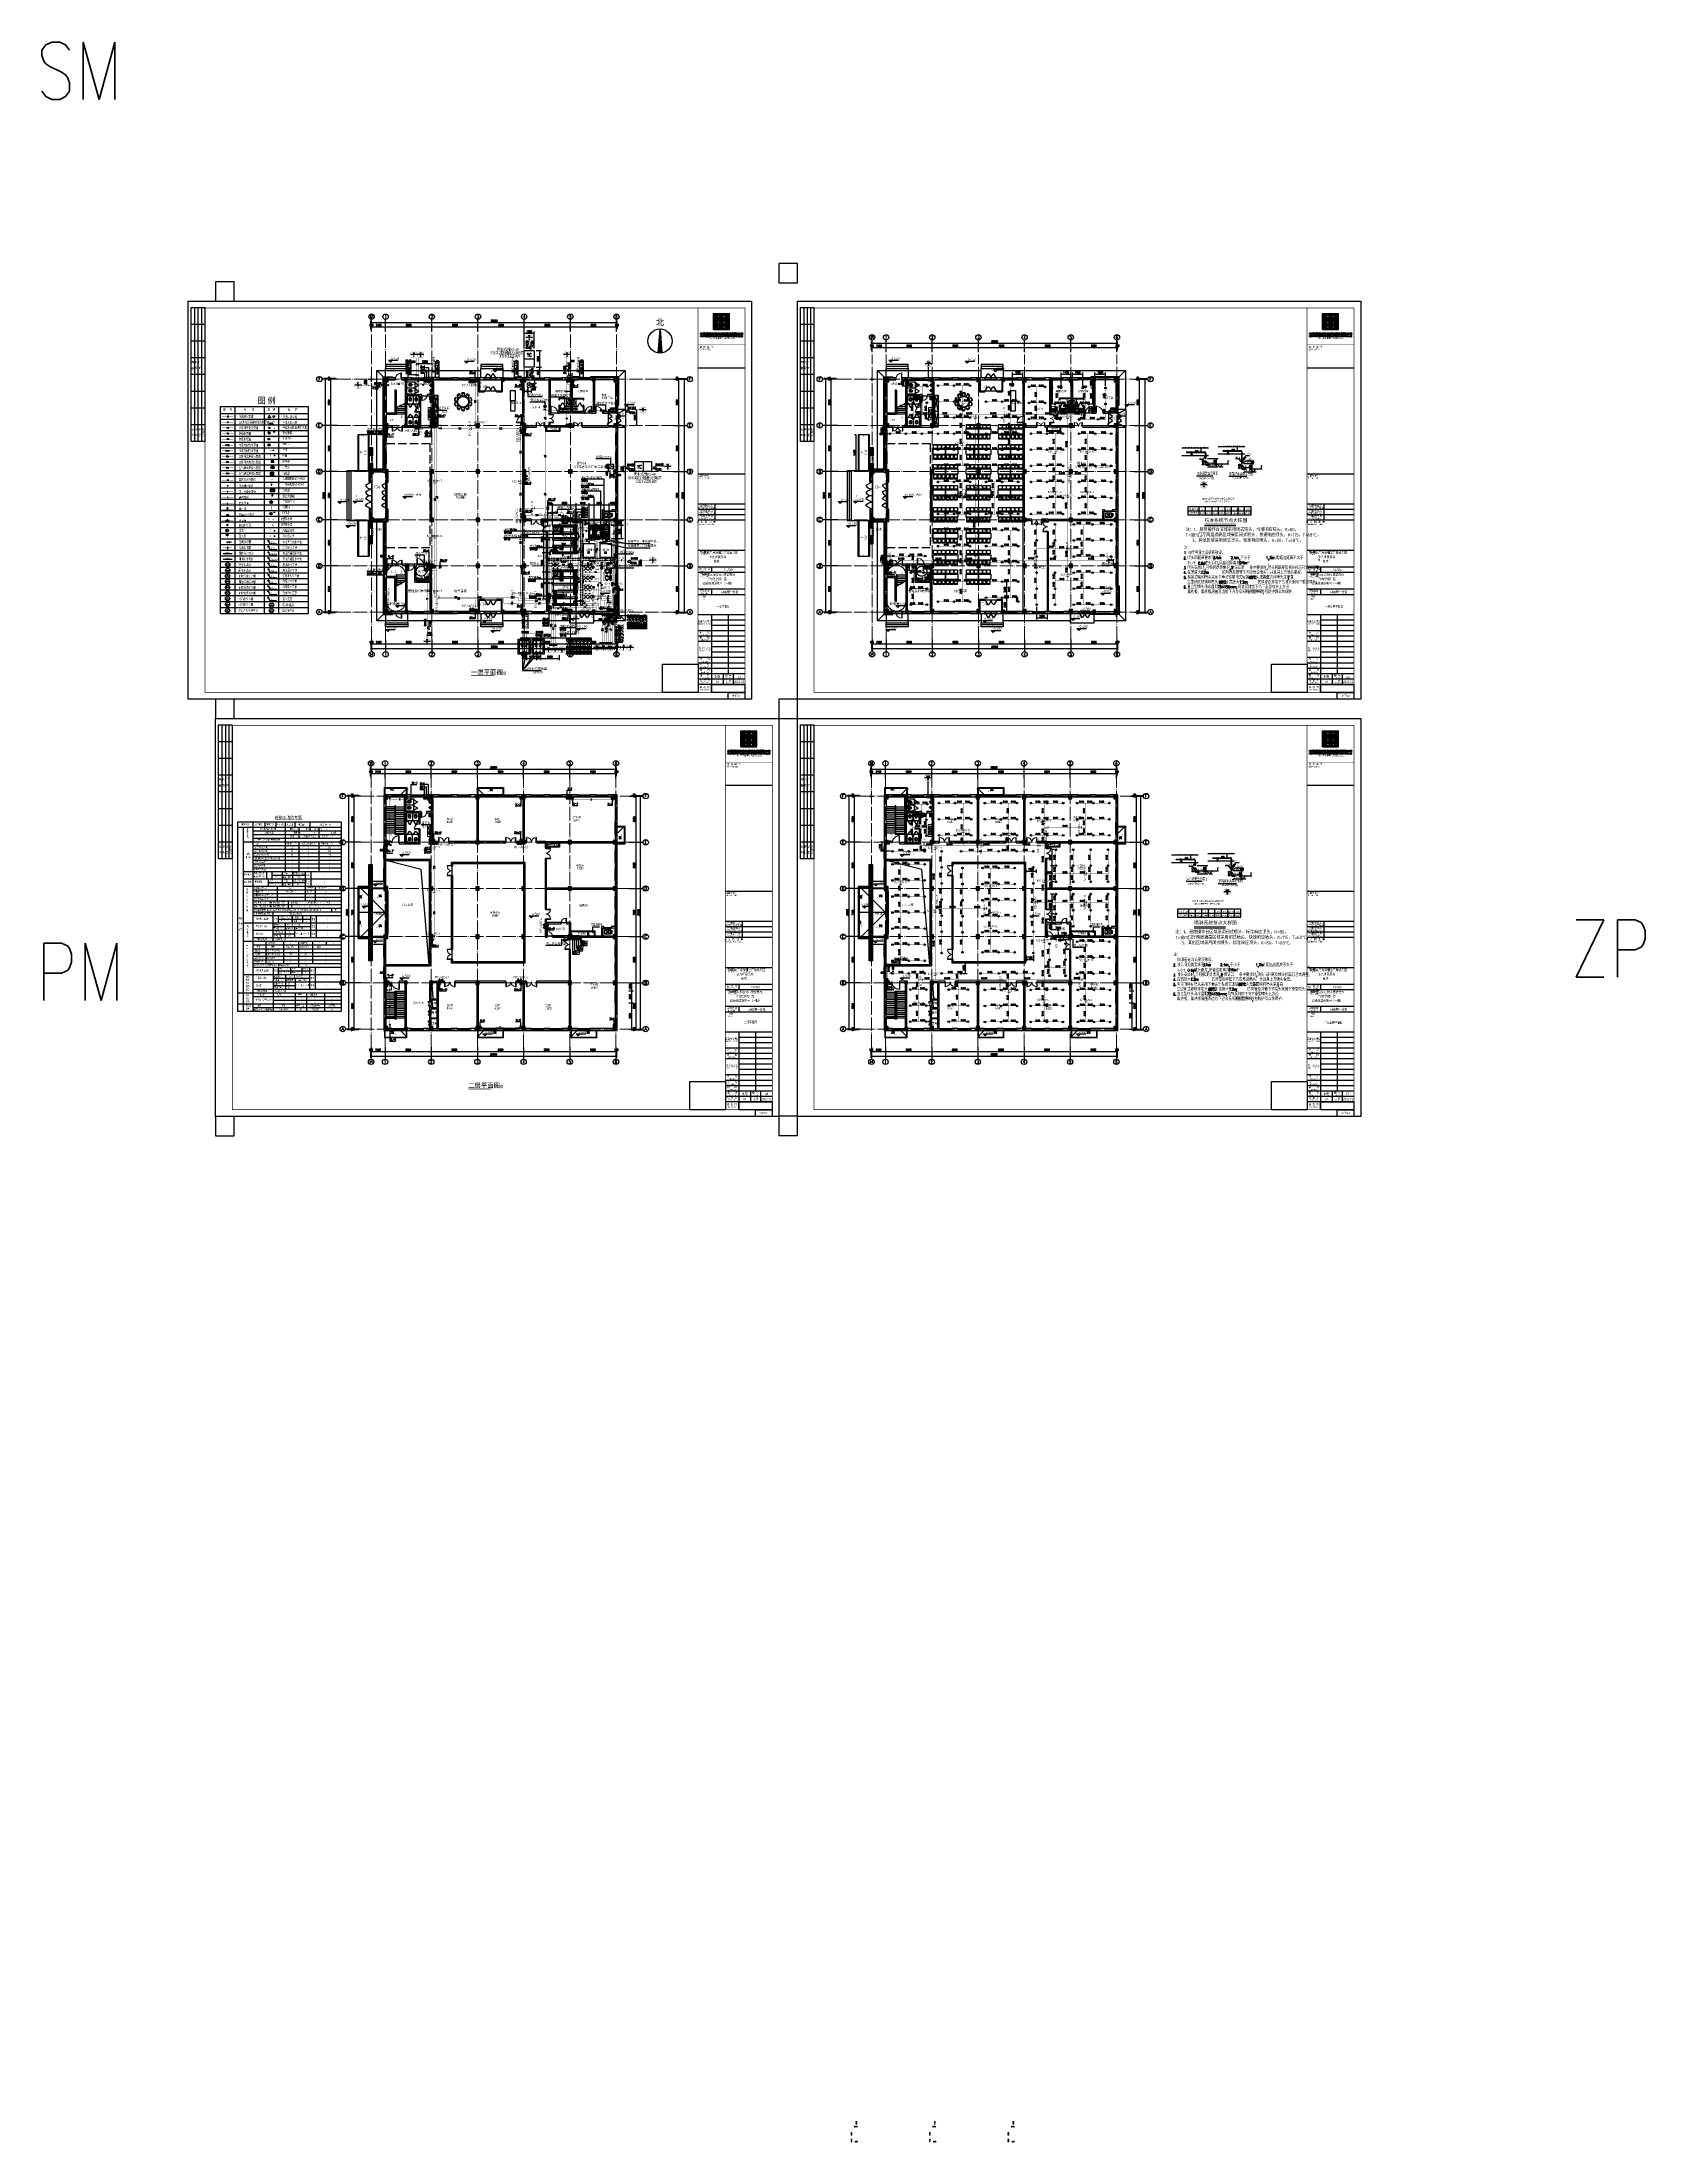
# Model space of a CAD drawing. Extents: x 1475400 to 1714963, y -629303 to -315532.
import ezdxf
from ezdxf.enums import TextEntityAlignment as Align

# ---------------------------------------------------------------- set-up
doc = ezdxf.new("R2010")
doc.units = 0
doc.header["$LTSCALE"] = 1000
for name, pattern in [('__DASH', [0.35, 0.25, -0.1]), ('CENTER', [2, 1.25, -0.25, 0.25, -0.25]), ('CONTINOUS', [0]), ('DASH', [0.35, 0.25, -0.1]), ('DOTE', [2.42, 2, -0.2, 0.02, -0.2]), ('W_P', [7, 6, -1])]:
    doc.linetypes.add(name, pattern=pattern)
for name, color, linetype in [('0000给排水', 4, 'Continuous'), ('001代征绿地', 72, 'Continuous'), ('A-ANNO-AXIS', 102, 'Continuous'), ('A-ANNO-DIMS', 3, 'Continuous'), ('A-ANNO-IDEN', 3, 'Continuous'), ('A-ANNO-IDEN-LEVL', 3, 'Continuous'), ('A-ANNO-IDEN-TEXT', 3, 'Continuous'), ('A-ANNO-TXT', 7, 'Continuous'), ('A-FLOR-STRS', 140, 'Continuous'), ('A-LVTRY', 6, 'Continuous'), ('A-WALL-CURT', 111, 'Continuous'), ('AXIS', 3, 'Continuous'), ('AXIS_TEXT', 7, 'Continuous'), ('BTTK', 7, 'Continuous'), ('COLUMN', 255, 'Continuous'), ('DIM_LEAD', 3, 'Continuous'), ('DIM_SYMB', 3, 'Continuous'), ('DIM_太阳能热回水', 7, 'Continuous'), ('DIM_太阳能热给水', 7, 'Continuous'), ('DIM_市政自来水', 7, 'Continuous'), ('DIM_热媒回水', 7, 'Continuous'), ('DIM_热媒给水', 7, 'Continuous'), ('DIM_空气源热回水', 7, 'Continuous'), ('DIM_空气源热给水', 7, 'Continuous'), ('DOOR_FIRE', 4, 'Continuous'), ('E2-楼梯、坡道', 52, 'Continuous'), ('EQUIP_市政自来水', 7, 'Continuous'), ('EQUIP_管件', 7, 'Continuous'), ('EV_P', 4, 'Continuous'), ('EVALVE_市政自来水', 7, 'Continuous'), ('EVTR', 2, 'Continuous'), ('FLANGE', 7, 'Continuous'), ('fur', 253, 'Continuous'), ('GOU', 7, 'DASH'), ('GP', 4, 'Continuous'), ('GS', 1, 'Continuous'), ('LATRINE', 8, 'Continuous'), ('LGBH_S', 4, 'Continuous'), ('Logo', 4, 'Continuous'), ('P-ANNO-DIMS', 4, 'Continuous'), ('P-ANNO-IDEN', 3, 'Continuous'), ('P-ANNO-LEVL', 3, 'Continuous'), ('P-ANNO-TXT', 211, 'Continuous'), ('P-BTEA-IDEN', 4, 'Continuous'), ('P-DASH', 8, 'Continuous'), ('P-DOMS-EQPM', 4, 'Continuous'), ('P-DOMS-IDEN', 7, 'Continuous'), ('P-DOMS-PIPE', 2, 'DASH'), ('P-DOMS-VPIP', 2, 'Continuous'), ('P-DOMW-EQPM', 62, 'Continuous'), ('P-DOMW-IDEN', 61, 'Continuous'), ('P-DOMW-PIPE', 3, 'Continuous'), ('P-DOMW-VALV', 62, 'Continuous'), ('P-DOMW-VPIP', 3, 'Continuous'), ('P-FIRE-EQPM', 1, 'Continuous'), ('P-FIRE-IDEN', 1, 'Continuous'), ('P-FLDR', 7, 'Continuous'), ('P-HOWS-IDEN', 160, 'Continuous'), ('P-HOWS-RIDE', 231, 'Continuous'), ('P-HOWS-RVAL', 41, 'Continuous'), ('P-HOWS-RVPI', 160, 'Continuous'), ('P-HOWS-VALV', 41, 'Continuous'), ('P-HOWS-VPIP', 231, 'Continuous'), ('P-PROT-EQPM', 1, 'Continuous'), ('P-PROT-FIRH', 1, 'Continuous'), ('P-PROT-IDEN', 7, 'Continuous'), ('P-PROT-PIPE', 1, 'Continuous'), ('P-PROT-VALV', 7, 'Continuous'), ('P-PROT-VPIP', 1, 'Continuous'), ('P-RAIN-IDEN', 171, 'Continuous'), ('P-RAIN-STRA', 2, 'Continuous'), ('P-RAIN-VALV', 193, 'Continuous'), ('P-RAIN-VPIP', 7, 'Continuous'), ('P-SPRN-EQPM', 161, 'Continuous'), ('P-SPRN-IDEN', 4, 'Continuous'), ('P-SPRN-NAZL', 3, 'Continuous'), ('P-SPRN-PIPE', 6, 'Continuous'), ('P-SPRN-VALV', 161, 'Continuous'), ('P-SPRN-VPIP', 161, 'Continuous'), ('P-SYMB', 3, 'Continuous'), ('P-VENT-IDEN', 153, 'Continuous'), ('P-VENT-PIPE', 205, 'Continuous'), ('P-VENT-VPIP', 155, 'Continuous'), ('P-WAST-IDEN', 21, 'Continuous'), ('P-WAST-VALV', 11, 'Continuous'), ('P-WAST-VPIP', 11, 'Continuous'), ('P-WTAN', 7, 'Continuous'), ('PIPE-太阳能热回水', 11, 'Continuous'), ('PIPE-太阳能热给水', 4, 'Continuous'), ('PIPE-市政自来水', 87, 'Continuous'), ('PIPE-消毒', 7, 'Continuous'), ('PIPE-消防', 1, 'Continuous'), ('PIPE-热媒回水', 32, 'Continuous'), ('PIPE-热媒给水', 181, 'Continuous'), ('PIPE-空气源热回水', 191, 'Continuous'), ('PIPE-空气源热给水', 133, 'Continuous'), ('PIPE-给水', 3, 'Continuous'), ('PLAN_经济指标表', 7, 'Continuous'), ('PP', 7, 'Continuous'), ('PUB_DIM', 3, 'Continuous'), ('PUB_HATCH', 8, 'Continuous'), ('PUB_TEXT', 7, 'Continuous'), ('PUB_TITLE', 4, 'Continuous'), ('SB', 7, 'Continuous'), ('STAIR', 2, 'Continuous'), ('TEXT_太阳能热回水', 7, 'Continuous'), ('TEXT_太阳能热给水', 7, 'Continuous'), ('TEXT_市政自来水', 7, 'Continuous'), ('TEXT_消毒', 7, 'Continuous'), ('TEXT_热媒回水', 7, 'Continuous'), ('TEXT_热媒给水', 7, 'Continuous'), ('TEXT_空气源热回水', 7, 'Continuous'), ('TEXT_空气源热给水', 7, 'Continuous'), ('VALVE_太阳能热回水', 7, 'Continuous'), ('VALVE_市政自来水', 7, 'Continuous'), ('VALVE_空气源热回水', 7, 'Continuous'), ('VPIPE-太阳能热回水', 7, 'Continuous'), ('VPIPE-太阳能热给水', 7, 'Continuous'), ('VPIPE-市政自来水', 7, 'Continuous'), ('VPIPE-热媒回水', 7, 'Continuous'), ('VPIPE-热媒给水', 7, 'Continuous'), ('VPIPE-空气源热回水', 7, 'Continuous'), ('VPIPE-空气源热给水', 7, 'Continuous'), ('W-DIM', 4, 'Continuous'), ('W_DIM', 4, 'Continuous'), ('WALL', 2, 'Continuous'), ('WALL-MOVE', 6, 'Continuous'), ('WINDOW', 4, 'Continuous'), ('WP_CENTER', 5, 'CENTER'), ('WP_D', 4, 'Continuous'), ('WP_F_PJ', 7, 'Continuous'), ('WP_G', 3, 'Continuous'), ('WP_G_PJ', 7, 'Continuous'), ('WP_L_LG', 6, 'Continuous'), ('WP_L_PJ', 7, 'Continuous'), ('WP_P', 2, 'W_P'), ('WP_P_LG', 2, 'Continuous'), ('WP_P_PJ', 7, 'Continuous'), ('WP_R_PJ', 7, 'Continuous'), ('WW_PJ', 7, 'Continuous'), ('公用-索引', 3, 'Continuous'), ('厨具', 8, 'Continuous'), ('厨卫', 252, 'Continuous'), ('家具', 8, 'Continuous'), ('建筑-洁具', 6, 'Continuous'), ('建筑底图', 7, 'Continuous'), ('抗震支吊架', 2, 'Continuous'), ('新块$0$P-WAST-IDEN', 21, 'Continuous'), ('水', 5, 'Continuous'), ('洁具', 253, 'Continuous'), ('消防', 1, 'Continuous'), ('看线', 30, 'Continuous'), ('说明', 7, 'Continuous'), ('防火分区', 255, 'Continuous')]:
    doc.layers.add(name, color=color, linetype=linetype)
for name, color, linetype, plot in [('DIM_MODI', 6, 'Continuous', False), ('定位矩形', 6, 'Continuous', False), ('条形码', 7, 'Continuous', False), ('验收章', 7, 'Continuous', False)]:
    doc.layers.add(name, color=color, linetype=linetype, plot=plot)
for name, color, linetype, lineweight in [('DOTE', 8, 'DOTE', 9), ('LVTRY', 8, 'Continuous', 9), ('P-HOWS-PIPE', 5, 'Continuous', 50), ('P-HOWS-RPIP', 6, 'Continuous', 50), ('P-RAIN-PIPE', 4, 'Continuous', 50), ('P-WAST-PIPE', 11, 'Continuous', 50), ('悬挑板', 9, 'Continuous', 18)]:
    doc.layers.add(name, color=color, linetype=linetype, lineweight=lineweight)
doc.styles.add('-黑体_T3', font='', dxfattribs={"width": 0.8})
doc.styles.add('10', font='', dxfattribs={"width": 0.7, "height": 300})
doc.styles.add('_TCH_AXIS', font='COMPLEX', dxfattribs={"bigfont": 'GBCBIG'})
doc.styles.add('_TCH_DIM', font='SIMPLEX', dxfattribs={"bigfont": 'GBCBIG'})
doc.styles.add('_TWT_CIRCLE', font='COMPLEX', dxfattribs={"width": 1.1, "height": 3, "bigfont": 'HZTXT'})
doc.styles.add('_TWT_DIM', font='SIMPLEX', dxfattribs={"width": 0.8, "height": 3.5, "bigfont": 'HZTXT'})
doc.styles.add('_TWT_DIM_ELE', font='SIMPLEX', dxfattribs={"width": 0.8, "height": 3.5, "bigfont": 'HZTXT'})
doc.styles.add('_TWT_PIPEDN', font='SIMPLEX', dxfattribs={"width": 0.8, "height": 2.5, "bigfont": 'HZTXT'})
doc.styles.add('_TWT_PIPETEXT', font='SIMPLEX', dxfattribs={"width": 0.8, "height": 2.5, "bigfont": 'HZTXT'})
doc.styles.add('_TWT_SERIAL', font='COMPLEX', dxfattribs={"width": 0.8, "height": 3, "bigfont": 'HZTXT'})
doc.styles.add('A_DIM', font='SIMPLEX', dxfattribs={"width": 0.7, "bigfont": 'HZ'})
doc.styles.add('A_DIM_T3', font='SIMPLEX', dxfattribs={"width": 0.7, "bigfont": 'HZ'})
doc.styles.add('ch', font='hztxt_e.shx', dxfattribs={"width": 0.7, "bigfont": 'HZTXT.SHX'})
doc.styles.add('COMPLEX', font='COMPLEX')
doc.styles.add('H1', font='')
doc.styles.add('HT', font='')
doc.styles.add('HZ', font='txt.shx', dxfattribs={"width": 0.9, "bigfont": 'hztxt.shx'})
doc.styles.add('HZ(TK)', font='geniso.shx', dxfattribs={"width": 0.9, "bigfont": 'hztxt.shx'})
doc.styles.add('hz2', font='romand', dxfattribs={"width": 0.7, "bigfont": 'hztxt'})
doc.styles.add('kzcad', font='', dxfattribs={"width": 0.8})
doc.styles.get("Standard").update_dxf_attribs({"font": 'geniso.shx', "bigfont": 'hztxt.shx'})
doc.styles.add('中西文等高字体', font='HZTXT_E.shx', dxfattribs={"width": 0.7, "bigfont": 'HZTXT.shx'})
doc.styles.add('宋体', font='', dxfattribs={"width": 0.7, "height": 5})
doc.styles.add('新块$0$_TWT_PIPEDN', font='SIMPLEX', dxfattribs={"width": 0.8, "height": 2.5, "bigfont": 'HZ'})
doc.styles.add('隶书', font='')
doc.styles.add('黑体', font='')
doc.styles.get('-黑体_T3').set_extended_font_data('SimHei')
doc.styles.get('10').set_extended_font_data('SimSun')
doc.styles.get('H1').set_extended_font_data('SimSun')
doc.styles.get('HT').set_extended_font_data('SimHei')
doc.styles.get('kzcad').set_extended_font_data('SimSun')
doc.styles.get('宋体').set_extended_font_data('SimSun')
doc.styles.get('隶书').set_extended_font_data('LiSu')
doc.styles.get('黑体').set_extended_font_data('SimHei')
doc.dimstyles.new('_TCH_ARCH&&100', dxfattribs={"dimtxt": 280, "dimasz": 100, "dimexe": 250, "dimexo": 300, "dimgap": 135, "dimtad": 1, "dimdec": 0, "dimzin": 0, "dimdsep": 46, "dimtxsty": 'A_DIM_T3', "dimblk": 'ARCHTICK', "dimcen": 0.09, "dimclrt": 7, "dimazin": 2, "dimtfac": 1, "dimtdec": 0, "dimtix": 1, "dimtmove": 2, "dimatfit": 3, "dimfxl": 150, "dimtolj": 1, "dimtzin": 0, "dimarcsym": 0})
doc.dimstyles.new('_TWT_ARCH&&100', dxfattribs={"dimtxt": 280, "dimasz": 100, "dimexe": 250, "dimexo": 300, "dimgap": 135, "dimtad": 1, "dimdec": 0, "dimzin": 0, "dimdsep": 46, "dimtxsty": 'A_DIM_T3', "dimblk": 'ARCHTICK', "dimcen": 0.09, "dimclrt": 7, "dimazin": 2, "dimtfac": 1, "dimtdec": 0, "dimtix": 1, "dimtmove": 2, "dimatfit": 3, "dimfxl": 1, "dimtolj": 1, "dimtzin": 0, "dimarcsym": 0})

# ---------------------------------------------------------------- blocks, each defined once
blk = doc.blocks.new('$plan$00000379')
at = {"layer": '建筑-洁具', "color": 0}
for p, q in [((-575, 18), (-536, 18)), ((-572, 18), (-572, 18)), ((-536, -22), (-576, -21))]:
    blk.add_line(p, q, dxfattribs=at)
for points in [[(-285, -110, -0.0823714), (-434, -171, -0.1740471), (-592, -152, -0.1528473), (-702, -46, -0.2548697), (-702, 46, -0.1351934), (-607, 144, -0.1926796), (-434, 171, -0.0667149), (-320, 128, 0.0084124), (-285, 110), (-220, 110), (-220, -110)], [(-307, -1, -0.0737639), (-317, -64, -0.2194111), (-337, -85, -0.0180163), (-436, -122, -0.1630079), (-533, -122, -0.0845593), (-606, -92, -0.1855195), (-666, -26, -0.2527856), (-658, 39, -0.083694), (-606, 90, -0.078323), (-556, 115, -0.0869509), (-477, 126, -0.0712776), (-416, 114, -0.0217194), (-371, 97, 0.0161687), (-337, 83, -0.1587682), (-324, 73, -0.1688137), (-308, 12)]]:
    blk.add_lwpolyline(points, format="xyb", close=True, dxfattribs=at)
for points in [[(-220, 110), (-285, 110)], [(-220, 175), (-220, -175)], [(0, 240), (-155, 240)], [(0, -240), (0, 240)], [(-285, -110), (-220, -110)], [(-155, -240), (0, -240)]]:
    blk.add_lwpolyline(points, dxfattribs=at)
for points in [[(-155, 240, 0.4142136), (-220, 175, 0.4142136)], [(-220, -175, 0.4142136), (-155, -240, 0.4142136)]]:
    blk.add_lwpolyline(points, format="xyb", dxfattribs=at)
for centre, radius, start, end in [((-549, -3), 33.2, 100.04955, 259.95045), ((-536, -2), 20, 270, 90)]:
    blk.add_arc(centre, radius, start, end, dxfattribs=at)
blk = doc.blocks.new('$plan$00000403')
at = {"layer": '建筑-洁具', "color": 0}
for p, q in [((-650, 0), (-650, 0)), ((-19, 20), (-630, 20)), ((-19, -20), (-19, 20)), ((-630, -20), (-19, -20))]:
    blk.add_line(p, q, dxfattribs=at)
for points in [[(-103, 24), (-13, 24), (-13, 38), (-103, 38)], [(-43, 38), (-30, 38), (-30, 46), (-43, 46)], [(0, 60), (-13, 60), (-13, -60), (0, -60)], [(-103, -24), (-13, -24), (-13, -38), (-103, -38)], [(-43, -38), (-30, -38), (-30, -46), (-43, -46)]]:
    blk.add_lwpolyline(points, close=True, dxfattribs=at)
for start, end in [(90.00056, 180.00064), (179.99993, 270.00002)]:
    blk.add_arc((-630, 0), 20, start, end, dxfattribs=at)
blk = doc.blocks.new('$plan$00001624')
at = {"layer": '建筑-洁具', "color": 0}
for p, q in [((-23, -28), (-23, -54)), ((17, -28), (17, -54)), ((49, -85), (477, -85)), ((49, -125), (700, -125)), ((462, -13), (477, -28)), ((517, -28), (532, -13)), ((517, -85), (680, -85)), ((665, -13), (680, -28)), ((720, -28), (735, -13))]:
    blk.add_line(p, q, dxfattribs=at)
for points in [[(60, 0), (60, -13), (-60, -13), (-60, 0)], [(560, 0), (560, -13), (440, -13), (440, 0)], [(763, 0), (763, -13), (643, -13), (643, 0)]]:
    blk.add_lwpolyline(points, close=True, dxfattribs=at)
for points in [[(-38, -13), (-23, -28), (17, -28), (33, -13)], [(477, -28), (477, -85)], [(477, -28), (517, -28)], [(517, -28), (517, -85)]]:
    blk.add_lwpolyline(points, dxfattribs=at)
blk.add_lwpolyline([(700, -125), (700, -125, -0.414214), (680, -105), (680, -28), (720, -28), (720, -105, -0.414214)], format="xyb", close=True, dxfattribs=at)
for centre, radius, start, end in [((49, -54), 71.5, 180.00008, 269.99997), ((49, -54), 31.5, 180.00028, 269.99978), ((497, -85), 20, 176.50586, 0.09151)]:
    blk.add_arc(centre, radius, start, end, dxfattribs=at)
blk = doc.blocks.new('$plan$00000343')
at = {"layer": '建筑-洁具', "color": 0, "lineweight": 13}
for p, q in [((-279, -123), (-251, -123)), ((-277, -51), (-251, -51)), ((-232, -26), (-232, -79)), ((-232, -79), (-154, -79)), ((-191, -100), (-232, -127)), ((-232, -127), (-232, -335)), ((-232, -335), (-191, -381)), ((-191, -100), (189, -100)), ((-149, -84), (-149, -100)), ((148, -84), (148, -100)), ((232, -79), (153, -79)), ((232, -335), (191, -381)), ((192, -101), (232, -127)), ((232, -26), (232, -79)), ((232, -127), (232, -335)), ((279, -51), (253, -51)), ((281, -123), (253, -123))]:
    blk.add_line(p, q, dxfattribs=at)
at = {"layer": '建筑-洁具', "color": 0}
for p, q in [((-251, -26), (251, -26)), ((-251, -349), (-251, -26)), ((-221, -381), (-251, -349)), ((222, -381), (-221, -381)), ((0, -26), (-90, -26)), ((-90, -26), (90, -26)), ((222, -381), (251, -349)), ((251, -349), (251, -26))]:
    blk.add_line(p, q, dxfattribs=at)
for points in [[(-280, 0), (-280, -350)], [(-280, 0), (280, 0)], [(280, 0), (280, -350)], [(-280, -350), (-230, -410)], [(-230, -410), (230, -410)], [(280, -350), (230, -410)]]:
    blk.add_lwpolyline(points, dxfattribs=at)
at = {"layer": '建筑-洁具', "color": 0, "lineweight": 13}
for centre, radius in [((-89, -56), 15), ((1, -182), 24.9), ((1, -44), 8), ((91, -54), 15)]:
    blk.add_circle(centre, radius, dxfattribs=at)
at = {"layer": '建筑-洁具', "color": 0}
blk.add_circle((1, -182), 33.1, dxfattribs=at)
at = {"layer": '建筑-洁具', "color": 0, "lineweight": 13}
for centre, start, end in [((-154, -84), 0, 90), ((153, -84), 90, 180), ((189, -105), 57.24435, 90)]:
    blk.add_arc(centre, 5, start, end, dxfattribs=at)
blk = doc.blocks.new('A$C1C523CE6')
at = {"layer": '家具', "color": 0, "linetype": '__DASH'}
blk.add_circle((1321, -329), 750, dxfattribs=at)
at = {"layer": '建筑-洁具', "color": 0}
for points in [[(1181, 630), (1221, 630), (1221, 1130), (1181, 1130)], [(1921, 630), (1881, 630), (1881, 1130), (1921, 1130)], [(81, -930), (81, -910), (51, -910), (51, -930)], [(81, -1010), (81, -1030), (51, -1030), (51, -1010)]]:
    blk.add_lwpolyline(points, close=True, dxfattribs=at)
blk.add_lwpolyline([(1, -870), (51, -870), (51, -1070), (1, -1070)], dxfattribs=at)
at = {"layer": '建筑-洁具', "color": 8, "xscale": -1, "rotation": 90}
blk.add_blockref('$plan$00001624', (1, 730), dxfattribs=at)
at = {"layer": '建筑-洁具', "color": 8, "extrusion": (0, 0, -1), "xscale": -1, "zscale": -1, "rotation": 270}
for name, p in [('$plan$00000379', (-451, 1130)), ('$plan$00000403', (-826, 1130))]:
    blk.add_blockref(name, p, dxfattribs=at)
at = {"layer": '建筑-洁具', "color": 8, "extrusion": (0, 0, -1), "zscale": -1, "rotation": 3.576254661836208e-12}
blk.add_blockref('$plan$00000343', (-1551, 1130), dxfattribs=at)
blk = doc.blocks.new('$DorLib2D$00000228')
at = {"color": 0}
blk.add_line((0.5, 0), (0, 0.87), dxfattribs=at)
blk.add_arc((0.5, 0), 1, 120, 180, dxfattribs=at)
blk = doc.blocks.new('$lvtry$00000204')
at = {"color": 0}
for p, q in [((-109, -134, 0), (-210, -128, 0)), ((-107, -166, 0), (-210, -166, 0)), ((-106, -197, 0), (-210, -197, 0)), ((-104, -227, 0), (-210, -227, 0)), ((-103, -258, 0), (-210, -258, 0)), ((-101, -289, 0), (-210, -289, 0)), ((-100, -320, 0), (-210, -320, 0)), ((-191, -354, 0), (-99, -345, 0)), ((-106, -103, 0), (-182, -88, 0)), ((-109, -124, 0), (-97, -382, 0)), ((48, -60, 0), (-48, -60, 0)), ((-4, -470, 0), (4, -470, 0)), ((97, -382, 0), (109, -124, 0)), ((191, -354, 0), (99, -345, 0)), ((100, -320, 0), (210, -320, 0)), ((101, -289, 0), (210, -289, 0)), ((103, -258, 0), (210, -258, 0)), ((104, -227, 0), (210, -227, 0)), ((106, -103, 0), (182, -88, 0)), ((106, -197, 0), (210, -197, 0)), ((107, -166, 0), (210, -166, 0)), ((109, -134, 0), (210, -128, 0))]:
    blk.add_line(p, q, dxfattribs=at)
at = {"color": 0, "elevation": 0}
blk.add_lwpolyline([(184, -360, -0.046574), (191, -354, 0.2487975), (210, -318), (210, -128, 0.2184914), (198, -101), (90, -9, 0.179479), (67, 0), (-67, 0, 0.179479), (-90, -9), (-198, -101, 0.2184914), (-210, -128), (-210, -318, 0.2487975), (-191, -354, -0.046574), (-184, -360, -0.139709), (-135, -448, 0.1200301), (-120, -477, 0.2181079), (-4, -530), (4, -530, 0.2181079), (120, -477, 0.1200301), (135, -448, -0.139709)], format="xyb", close=True, dxfattribs=at)
at = {"color": 0, "const_width": 3, "elevation": 0}
blk.add_lwpolyline([(49, -153, 1), (-49, -153, 1)], format="xyb", close=True, dxfattribs=at)
at = {"color": 0}
for centre, radius, start, end in [((-48, -121, 0), 61, 90, 182.693), ((-4, -377, 0), 92.8, 182.693, 270), ((4, -377, 0), 92.8, 270, 357.307), ((48, -121, 0), 61, 357.307, 90)]:
    blk.add_arc(centre, radius, start, end, dxfattribs=at)
for p in [(0, 0), (0, -153, 0)]:
    blk.add_point(p, dxfattribs=at)
blk = doc.blocks.new('a es')
at = {"layer": 'LATRINE'}
for p, q in [((133985, -20934), (133985, -21094)), ((135195, -20934), (133985, -20934)), ((133985, -21094), (134005, -21094)), ((134005, -21694), (133985, -21694)), ((133985, -21694), (133985, -21854)), ((135195, -21854), (133985, -21854)), ((134005, -21094), (134005, -20954)), ((135195, -20954), (134005, -20954)), ((134005, -21834), (134005, -21694)), ((135195, -21834), (134005, -21834)), ((135195, -20954), (135195, -20934)), ((135195, -21854), (135195, -21834))]:
    blk.add_line(p, q, dxfattribs=at)
at = {"layer": 'WINDOW'}
blk.add_line((133985, -21694), (133985, -21094), dxfattribs=at)
at = {"layer": 'LVTRY', "yscale": -1, "rotation": 89.99999999999999}
blk.add_blockref('$lvtry$00000204', (134938, -21394, 0), dxfattribs=at)
at = {"layer": 'WINDOW', "xscale": 600, "yscale": 600, "zscale": 600, "rotation": 90}
blk.add_blockref('$DorLib2D$00000228', (133995, -21394), dxfattribs=at)
blk = doc.blocks.new('A$C2CDD3BEF')
at = {"layer": '防火分区'}
h = blk.add_hatch(color=6, dxfattribs=at)
h.dxf.hatch_style = 1
edge = h.paths.add_edge_path()
edge.add_arc((460, 446), 282, 0, 360)
at = {"layer": '防火分区', "color": 6}
blk.add_lwpolyline([(0, 0), (900, 0), (900, 900), (0, 900)], close=True, dxfattribs=at)
blk.add_circle((460, 446), 282, dxfattribs=at)
blk = doc.blocks.new('_ArchTick')
at = {"color": 0, "linetype": 'ByBlock', "const_width": 0.4}
blk.add_lwpolyline([(-0.5, -0.5), (0.5, 0.5)], dxfattribs=at)
blk = doc.blocks.new('*D283')
at = {"layer": 'A-ANNO-AXIS', "color": 0, "lineweight": -2, "transparency": 16777216}
for p, q in [((857674, -283615), (855931, -283615)), ((856181, -318615), (856181, -283615)), ((857674, -318615), (855931, -318615))]:
    blk.add_line(p, q, dxfattribs=at)
at = {"layer": 'Defpoints', "color": 0, "transparency": 16777216}
for p in [(856181, -283615), (857974, -283615), (857974, -318615)]:
    blk.add_point(p, dxfattribs=at)
at = {"layer": 'A-ANNO-AXIS', "color": 0, "lineweight": -2, "transparency": 16777216, "xscale": 100, "yscale": 100, "zscale": 100}
for p, rotation in [((856181, -283615), 90), ((856181, -318615), 270)]:
    blk.add_blockref('_ArchTick', p, dxfattribs=dict(at, rotation=rotation))
at = {"layer": 'A-ANNO-AXIS', "color": 7, "transparency": 16777216, "insert": (855906, -301115), "char_height": 280, "attachment_point": 5, "rotation": 90, "style": 'A_DIM_T3'}
blk.add_mtext('\\A1;35000', dxfattribs=at)
blk = doc.blocks.new('*D284')
at = {"layer": 'A-ANNO-AXIS', "color": 0, "lineweight": -2, "transparency": 16777216}
for p, q in [((857674, -318515), (856731, -318515)), ((857674, -318615), (856731, -318615)), ((856981, -318515), (856981, -318415)), ((856981, -318615), (856981, -318515)), ((856981, -318615), (856981, -318715))]:
    blk.add_line(p, q, dxfattribs=at)
at = {"layer": 'Defpoints', "color": 0, "transparency": 16777216}
for p in [(856981, -318515), (857974, -318515), (857974, -318615)]:
    blk.add_point(p, dxfattribs=at)
at = {"layer": 'A-ANNO-AXIS', "color": 0, "lineweight": -2, "transparency": 16777216, "xscale": 100, "yscale": 100, "zscale": 100}
for p, rotation in [((856981, -318515), 270), ((856981, -318615), 90)]:
    blk.add_blockref('_ArchTick', p, dxfattribs=dict(at, rotation=rotation))
at = {"layer": 'A-ANNO-AXIS', "color": 7, "transparency": 16777216, "insert": (856706, -318565), "char_height": 280, "attachment_point": 5, "rotation": 90, "style": 'A_DIM_T3'}
blk.add_mtext('\\A1;100', dxfattribs=at)
blk = doc.blocks.new('*D285')
at = {"layer": 'A-ANNO-AXIS', "color": 0, "lineweight": -2, "transparency": 16777216}
for p, q in [((857674, -311615), (856731, -311615)), ((856981, -318515), (856981, -311615)), ((857674, -318515), (856731, -318515))]:
    blk.add_line(p, q, dxfattribs=at)
at = {"layer": 'Defpoints', "color": 0, "transparency": 16777216}
for p in [(856981, -311615), (857974, -311615), (857974, -318515)]:
    blk.add_point(p, dxfattribs=at)
at = {"layer": 'A-ANNO-AXIS', "color": 0, "lineweight": -2, "transparency": 16777216, "xscale": 100, "yscale": 100, "zscale": 100}
for p, rotation in [((856981, -311615), 90), ((856981, -318515), 270)]:
    blk.add_blockref('_ArchTick', p, dxfattribs=dict(at, rotation=rotation))
at = {"layer": 'A-ANNO-AXIS', "color": 7, "transparency": 16777216, "insert": (856706, -315065), "char_height": 280, "attachment_point": 5, "rotation": 90, "style": 'A_DIM_T3'}
blk.add_mtext('\\A1;6900', dxfattribs=at)
blk = doc.blocks.new('*D286')
at = {"layer": 'A-ANNO-AXIS', "color": 0, "lineweight": -2, "transparency": 16777216}
for p, q in [((857674, -304715), (856731, -304715)), ((856981, -311615), (856981, -304715)), ((857674, -311615), (856731, -311615))]:
    blk.add_line(p, q, dxfattribs=at)
at = {"layer": 'Defpoints', "color": 0, "transparency": 16777216}
for p in [(856981, -304715), (857974, -304715), (857974, -311615)]:
    blk.add_point(p, dxfattribs=at)
at = {"layer": 'A-ANNO-AXIS', "color": 0, "lineweight": -2, "transparency": 16777216, "xscale": 100, "yscale": 100, "zscale": 100}
for p, rotation in [((856981, -304715), 90), ((856981, -311615), 270)]:
    blk.add_blockref('_ArchTick', p, dxfattribs=dict(at, rotation=rotation))
at = {"layer": 'A-ANNO-AXIS', "color": 7, "transparency": 16777216, "insert": (856706, -308165), "char_height": 280, "attachment_point": 5, "rotation": 90, "style": 'A_DIM_T3'}
blk.add_mtext('\\A1;6900', dxfattribs=at)
blk = doc.blocks.new('*D287')
at = {"layer": 'A-ANNO-AXIS', "color": 0, "lineweight": -2, "transparency": 16777216}
for p, q in [((857674, -297515), (856731, -297515)), ((856981, -304715), (856981, -297515)), ((857674, -304715), (856731, -304715))]:
    blk.add_line(p, q, dxfattribs=at)
at = {"layer": 'Defpoints', "color": 0, "transparency": 16777216}
for p in [(856981, -297515), (857974, -297515), (857974, -304715)]:
    blk.add_point(p, dxfattribs=at)
at = {"layer": 'A-ANNO-AXIS', "color": 0, "lineweight": -2, "transparency": 16777216, "xscale": 100, "yscale": 100, "zscale": 100}
for p, rotation in [((856981, -297515), 90), ((856981, -304715), 270)]:
    blk.add_blockref('_ArchTick', p, dxfattribs=dict(at, rotation=rotation))
at = {"layer": 'A-ANNO-AXIS', "color": 7, "transparency": 16777216, "insert": (856706, -301115), "char_height": 280, "attachment_point": 5, "rotation": 90, "style": 'A_DIM_T3'}
blk.add_mtext('\\A1;7200', dxfattribs=at)
blk = doc.blocks.new('*D288')
at = {"layer": 'A-ANNO-AXIS', "color": 0, "lineweight": -2, "transparency": 16777216}
for p, q in [((857674, -290615), (856731, -290615)), ((856981, -297515), (856981, -290615)), ((857674, -297515), (856731, -297515))]:
    blk.add_line(p, q, dxfattribs=at)
at = {"layer": 'Defpoints', "color": 0, "transparency": 16777216}
for p in [(856981, -290615), (857974, -290615), (857974, -297515)]:
    blk.add_point(p, dxfattribs=at)
at = {"layer": 'A-ANNO-AXIS', "color": 0, "lineweight": -2, "transparency": 16777216, "xscale": 100, "yscale": 100, "zscale": 100}
for p, rotation in [((856981, -290615), 90), ((856981, -297515), 270)]:
    blk.add_blockref('_ArchTick', p, dxfattribs=dict(at, rotation=rotation))
at = {"layer": 'A-ANNO-AXIS', "color": 7, "transparency": 16777216, "insert": (856706, -294065), "char_height": 280, "attachment_point": 5, "rotation": 90, "style": 'A_DIM_T3'}
blk.add_mtext('\\A1;6900', dxfattribs=at)
blk = doc.blocks.new('*D289')
at = {"layer": 'A-ANNO-AXIS', "color": 0, "lineweight": -2, "transparency": 16777216}
for p, q in [((857674, -283715), (856731, -283715)), ((856981, -290615), (856981, -283715)), ((857674, -290615), (856731, -290615))]:
    blk.add_line(p, q, dxfattribs=at)
at = {"layer": 'Defpoints', "color": 0, "transparency": 16777216}
for p in [(856981, -283715), (857974, -283715), (857974, -290615)]:
    blk.add_point(p, dxfattribs=at)
at = {"layer": 'A-ANNO-AXIS', "color": 0, "lineweight": -2, "transparency": 16777216, "xscale": 100, "yscale": 100, "zscale": 100}
for p, rotation in [((856981, -283715), 90), ((856981, -290615), 270)]:
    blk.add_blockref('_ArchTick', p, dxfattribs=dict(at, rotation=rotation))
at = {"layer": 'A-ANNO-AXIS', "color": 7, "transparency": 16777216, "insert": (856706, -287165), "char_height": 280, "attachment_point": 5, "rotation": 90, "style": 'A_DIM_T3'}
blk.add_mtext('\\A1;6900', dxfattribs=at)
blk = doc.blocks.new('*D290')
at = {"layer": 'A-ANNO-AXIS', "color": 0, "lineweight": -2, "transparency": 16777216}
for p, q in [((857674, -283615), (856731, -283615)), ((857674, -283715), (856731, -283715)), ((856981, -283615), (856981, -283515)), ((856981, -283715), (856981, -283615)), ((856981, -283715), (856981, -283815))]:
    blk.add_line(p, q, dxfattribs=at)
at = {"layer": 'Defpoints', "color": 0, "transparency": 16777216}
for p in [(856981, -283615), (857974, -283615), (857974, -283715)]:
    blk.add_point(p, dxfattribs=at)
at = {"layer": 'A-ANNO-AXIS', "color": 0, "lineweight": -2, "transparency": 16777216, "xscale": 100, "yscale": 100, "zscale": 100}
for p, rotation in [((856981, -283615), 270), ((856981, -283715), 90)]:
    blk.add_blockref('_ArchTick', p, dxfattribs=dict(at, rotation=rotation))
at = {"layer": 'A-ANNO-AXIS', "color": 7, "transparency": 16777216, "insert": (856706, -283665), "char_height": 280, "attachment_point": 5, "rotation": 90, "style": 'A_DIM_T3'}
blk.add_mtext('\\A1;100', dxfattribs=at)
blk = doc.blocks.new('*D291')
at = {"layer": 'A-ANNO-DIMS', "color": 0, "lineweight": -2, "transparency": 16777216}
for p, q in [((862963, -322906), (862963, -323530)), ((863063, -322906), (863063, -323530)), ((862963, -323280), (862863, -323280)), ((862963, -323280), (863063, -323280)), ((863063, -323280), (863163, -323280))]:
    blk.add_line(p, q, dxfattribs=at)
at = {"layer": 'Defpoints', "color": 0, "transparency": 16777216}
for p in [(862963, -322606), (863063, -322606), (863063, -323280)]:
    blk.add_point(p, dxfattribs=at)
at = {"layer": 'A-ANNO-DIMS', "color": 0, "lineweight": -2, "transparency": 16777216, "xscale": 100, "yscale": 100, "zscale": 100}
blk.add_blockref('_ArchTick', (862963, -323280), dxfattribs=at)
at = {"layer": 'A-ANNO-DIMS', "color": 0, "lineweight": -2, "transparency": 16777216, "xscale": 100, "yscale": 100, "zscale": 100, "rotation": 180}
blk.add_blockref('_ArchTick', (863063, -323280), dxfattribs=at)
at = {"layer": 'A-ANNO-DIMS', "color": 7, "transparency": 16777216, "insert": (863013, -323005), "char_height": 280, "attachment_point": 5, "style": 'A_DIM_T3'}
blk.add_mtext('\\A1;100', dxfattribs=at)
blk = doc.blocks.new('*D292')
at = {"layer": 'A-ANNO-DIMS', "color": 0, "lineweight": -2, "transparency": 16777216}
for p, q in [((863063, -322906), (863063, -323530)), ((865163, -322906), (865163, -323530)), ((863063, -323280), (865163, -323280))]:
    blk.add_line(p, q, dxfattribs=at)
at = {"layer": 'Defpoints', "color": 0, "transparency": 16777216}
for p in [(863063, -322606), (865163, -322606), (865163, -323280)]:
    blk.add_point(p, dxfattribs=at)
at = {"layer": 'A-ANNO-DIMS', "color": 0, "lineweight": -2, "transparency": 16777216, "xscale": 100, "yscale": 100, "zscale": 100, "rotation": 180}
blk.add_blockref('_ArchTick', (863063, -323280), dxfattribs=at)
at = {"layer": 'A-ANNO-DIMS', "color": 0, "lineweight": -2, "transparency": 16777216, "xscale": 100, "yscale": 100, "zscale": 100}
blk.add_blockref('_ArchTick', (865163, -323280), dxfattribs=at)
at = {"layer": 'A-ANNO-DIMS', "color": 7, "transparency": 16777216, "insert": (864113, -323005), "char_height": 280, "attachment_point": 5, "style": 'A_DIM_T3'}
blk.add_mtext('\\A1;2100', dxfattribs=at)
blk = doc.blocks.new('*D293')
at = {"layer": 'A-ANNO-DIMS', "color": 0, "lineweight": -2, "transparency": 16777216}
for p, q in [((865163, -322906), (865163, -323530)), ((872063, -322906), (872063, -323530)), ((865163, -323280), (872063, -323280))]:
    blk.add_line(p, q, dxfattribs=at)
at = {"layer": 'Defpoints', "color": 0, "transparency": 16777216}
for p in [(865163, -322606), (872063, -322606), (872063, -323280)]:
    blk.add_point(p, dxfattribs=at)
at = {"layer": 'A-ANNO-DIMS', "color": 0, "lineweight": -2, "transparency": 16777216, "xscale": 100, "yscale": 100, "zscale": 100, "rotation": 180}
blk.add_blockref('_ArchTick', (865163, -323280), dxfattribs=at)
at = {"layer": 'A-ANNO-DIMS', "color": 0, "lineweight": -2, "transparency": 16777216, "xscale": 100, "yscale": 100, "zscale": 100}
blk.add_blockref('_ArchTick', (872063, -323280), dxfattribs=at)
at = {"layer": 'A-ANNO-DIMS', "color": 7, "transparency": 16777216, "insert": (868613, -323005), "char_height": 280, "attachment_point": 5, "style": 'A_DIM_T3'}
blk.add_mtext('\\A1;6900', dxfattribs=at)
blk = doc.blocks.new('*D294')
at = {"layer": 'A-ANNO-DIMS', "color": 0, "lineweight": -2, "transparency": 16777216}
for p, q in [((872063, -322906), (872063, -323530)), ((878963, -322906), (878963, -323530)), ((872063, -323280), (878963, -323280))]:
    blk.add_line(p, q, dxfattribs=at)
at = {"layer": 'Defpoints', "color": 0, "transparency": 16777216}
for p in [(872063, -322606), (878963, -322606), (878963, -323280)]:
    blk.add_point(p, dxfattribs=at)
at = {"layer": 'A-ANNO-DIMS', "color": 0, "lineweight": -2, "transparency": 16777216, "xscale": 100, "yscale": 100, "zscale": 100, "rotation": 180}
blk.add_blockref('_ArchTick', (872063, -323280), dxfattribs=at)
at = {"layer": 'A-ANNO-DIMS', "color": 0, "lineweight": -2, "transparency": 16777216, "xscale": 100, "yscale": 100, "zscale": 100}
blk.add_blockref('_ArchTick', (878963, -323280), dxfattribs=at)
at = {"layer": 'A-ANNO-DIMS', "color": 7, "transparency": 16777216, "insert": (875513, -323005), "char_height": 280, "attachment_point": 5, "style": 'A_DIM_T3'}
blk.add_mtext('\\A1;6900', dxfattribs=at)
blk = doc.blocks.new('*D295')
at = {"layer": 'A-ANNO-DIMS', "color": 0, "lineweight": -2, "transparency": 16777216}
for p, q in [((878963, -322906), (878963, -323530)), ((885863, -322906), (885863, -323530)), ((878963, -323280), (885863, -323280))]:
    blk.add_line(p, q, dxfattribs=at)
at = {"layer": 'Defpoints', "color": 0, "transparency": 16777216}
for p in [(878963, -322606), (885863, -322606), (885863, -323280)]:
    blk.add_point(p, dxfattribs=at)
at = {"layer": 'A-ANNO-DIMS', "color": 0, "lineweight": -2, "transparency": 16777216, "xscale": 100, "yscale": 100, "zscale": 100, "rotation": 180}
blk.add_blockref('_ArchTick', (878963, -323280), dxfattribs=at)
at = {"layer": 'A-ANNO-DIMS', "color": 0, "lineweight": -2, "transparency": 16777216, "xscale": 100, "yscale": 100, "zscale": 100}
blk.add_blockref('_ArchTick', (885863, -323280), dxfattribs=at)
at = {"layer": 'A-ANNO-DIMS', "color": 7, "transparency": 16777216, "insert": (882413, -323005), "char_height": 280, "attachment_point": 5, "style": 'A_DIM_T3'}
blk.add_mtext('\\A1;6900', dxfattribs=at)
blk = doc.blocks.new('*D296')
at = {"layer": 'A-ANNO-DIMS', "color": 0, "lineweight": -2, "transparency": 16777216}
for p, q in [((885863, -322906), (885863, -323530)), ((892763, -322906), (892763, -323530)), ((885863, -323280), (892763, -323280))]:
    blk.add_line(p, q, dxfattribs=at)
at = {"layer": 'Defpoints', "color": 0, "transparency": 16777216}
for p in [(885863, -322606), (892763, -322606), (892763, -323280)]:
    blk.add_point(p, dxfattribs=at)
at = {"layer": 'A-ANNO-DIMS', "color": 0, "lineweight": -2, "transparency": 16777216, "xscale": 100, "yscale": 100, "zscale": 100, "rotation": 180}
blk.add_blockref('_ArchTick', (885863, -323280), dxfattribs=at)
at = {"layer": 'A-ANNO-DIMS', "color": 0, "lineweight": -2, "transparency": 16777216, "xscale": 100, "yscale": 100, "zscale": 100}
blk.add_blockref('_ArchTick', (892763, -323280), dxfattribs=at)
at = {"layer": 'A-ANNO-DIMS', "color": 7, "transparency": 16777216, "insert": (889313, -323005), "char_height": 280, "attachment_point": 5, "style": 'A_DIM_T3'}
blk.add_mtext('\\A1;6900', dxfattribs=at)
blk = doc.blocks.new('*D297')
at = {"layer": 'A-ANNO-DIMS', "color": 0, "lineweight": -2, "transparency": 16777216}
for p, q in [((892763, -322906), (892763, -323530)), ((899663, -322906), (899663, -323530)), ((892763, -323280), (899663, -323280))]:
    blk.add_line(p, q, dxfattribs=at)
at = {"layer": 'Defpoints', "color": 0, "transparency": 16777216}
for p in [(892763, -322606), (899663, -322606), (899663, -323280)]:
    blk.add_point(p, dxfattribs=at)
at = {"layer": 'A-ANNO-DIMS', "color": 0, "lineweight": -2, "transparency": 16777216, "xscale": 100, "yscale": 100, "zscale": 100, "rotation": 180}
blk.add_blockref('_ArchTick', (892763, -323280), dxfattribs=at)
at = {"layer": 'A-ANNO-DIMS', "color": 0, "lineweight": -2, "transparency": 16777216, "xscale": 100, "yscale": 100, "zscale": 100}
blk.add_blockref('_ArchTick', (899663, -323280), dxfattribs=at)
at = {"layer": 'A-ANNO-DIMS', "color": 7, "transparency": 16777216, "insert": (896213, -323005), "char_height": 280, "attachment_point": 5, "style": 'A_DIM_T3'}
blk.add_mtext('\\A1;6900', dxfattribs=at)
blk = doc.blocks.new('*D298')
at = {"layer": 'A-ANNO-DIMS', "color": 0, "lineweight": -2, "transparency": 16777216}
for p, q in [((899663, -322906), (899663, -323530)), ((899763, -322906), (899763, -323530)), ((899663, -323280), (899563, -323280)), ((899663, -323280), (899763, -323280)), ((899763, -323280), (899863, -323280))]:
    blk.add_line(p, q, dxfattribs=at)
at = {"layer": 'Defpoints', "color": 0, "transparency": 16777216}
for p in [(899663, -322606), (899763, -322606), (899763, -323280)]:
    blk.add_point(p, dxfattribs=at)
at = {"layer": 'A-ANNO-DIMS', "color": 0, "lineweight": -2, "transparency": 16777216, "xscale": 100, "yscale": 100, "zscale": 100}
blk.add_blockref('_ArchTick', (899663, -323280), dxfattribs=at)
at = {"layer": 'A-ANNO-DIMS', "color": 0, "lineweight": -2, "transparency": 16777216, "xscale": 100, "yscale": 100, "zscale": 100, "rotation": 180}
blk.add_blockref('_ArchTick', (899763, -323280), dxfattribs=at)
at = {"layer": 'A-ANNO-DIMS', "color": 7, "transparency": 16777216, "insert": (899713, -323005), "char_height": 280, "attachment_point": 5, "style": 'A_DIM_T3'}
blk.add_mtext('\\A1;100', dxfattribs=at)
blk = doc.blocks.new('*D299')
at = {"layer": 'A-ANNO-DIMS', "color": 0, "lineweight": -2, "transparency": 16777216}
for p, q in [((862963, -275914), (862863, -275914)), ((862963, -276288), (862963, -275664)), ((862963, -275914), (863063, -275914)), ((863063, -276288), (863063, -275664)), ((863063, -275914), (863163, -275914))]:
    blk.add_line(p, q, dxfattribs=at)
at = {"layer": 'Defpoints', "color": 0, "transparency": 16777216}
for p in [(863063, -275914), (862963, -276588), (863063, -276588)]:
    blk.add_point(p, dxfattribs=at)
at = {"layer": 'A-ANNO-DIMS', "color": 0, "lineweight": -2, "transparency": 16777216, "xscale": 100, "yscale": 100, "zscale": 100}
blk.add_blockref('_ArchTick', (862963, -275914), dxfattribs=at)
at = {"layer": 'A-ANNO-DIMS', "color": 0, "lineweight": -2, "transparency": 16777216, "xscale": 100, "yscale": 100, "zscale": 100, "rotation": 180}
blk.add_blockref('_ArchTick', (863063, -275914), dxfattribs=at)
at = {"layer": 'A-ANNO-DIMS', "color": 7, "transparency": 16777216, "insert": (863013, -275639), "char_height": 280, "attachment_point": 5, "style": 'A_DIM_T3'}
blk.add_mtext('\\A1;100', dxfattribs=at)
blk = doc.blocks.new('*D300')
at = {"layer": 'A-ANNO-DIMS', "color": 0, "lineweight": -2, "transparency": 16777216}
for p, q in [((863063, -276288), (863063, -275664)), ((863063, -275914), (865163, -275914)), ((865163, -276288), (865163, -275664))]:
    blk.add_line(p, q, dxfattribs=at)
at = {"layer": 'Defpoints', "color": 0, "transparency": 16777216}
for p in [(865163, -275914), (863063, -276588), (865163, -276588)]:
    blk.add_point(p, dxfattribs=at)
at = {"layer": 'A-ANNO-DIMS', "color": 0, "lineweight": -2, "transparency": 16777216, "xscale": 100, "yscale": 100, "zscale": 100, "rotation": 180}
blk.add_blockref('_ArchTick', (863063, -275914), dxfattribs=at)
at = {"layer": 'A-ANNO-DIMS', "color": 0, "lineweight": -2, "transparency": 16777216, "xscale": 100, "yscale": 100, "zscale": 100}
blk.add_blockref('_ArchTick', (865163, -275914), dxfattribs=at)
at = {"layer": 'A-ANNO-DIMS', "color": 7, "transparency": 16777216, "insert": (864113, -275639), "char_height": 280, "attachment_point": 5, "style": 'A_DIM_T3'}
blk.add_mtext('\\A1;2100', dxfattribs=at)
blk = doc.blocks.new('*D301')
at = {"layer": 'A-ANNO-DIMS', "color": 0, "lineweight": -2, "transparency": 16777216}
for p, q in [((865163, -276288), (865163, -275664)), ((865163, -275914), (872063, -275914)), ((872063, -276288), (872063, -275664))]:
    blk.add_line(p, q, dxfattribs=at)
at = {"layer": 'Defpoints', "color": 0, "transparency": 16777216}
for p in [(872063, -275914), (865163, -276588), (872063, -276588)]:
    blk.add_point(p, dxfattribs=at)
at = {"layer": 'A-ANNO-DIMS', "color": 0, "lineweight": -2, "transparency": 16777216, "xscale": 100, "yscale": 100, "zscale": 100, "rotation": 180}
blk.add_blockref('_ArchTick', (865163, -275914), dxfattribs=at)
at = {"layer": 'A-ANNO-DIMS', "color": 0, "lineweight": -2, "transparency": 16777216, "xscale": 100, "yscale": 100, "zscale": 100}
blk.add_blockref('_ArchTick', (872063, -275914), dxfattribs=at)
at = {"layer": 'A-ANNO-DIMS', "color": 7, "transparency": 16777216, "insert": (868613, -275639), "char_height": 280, "attachment_point": 5, "style": 'A_DIM_T3'}
blk.add_mtext('\\A1;6900', dxfattribs=at)
blk = doc.blocks.new('*D302')
at = {"layer": 'A-ANNO-DIMS', "color": 0, "lineweight": -2, "transparency": 16777216}
for p, q in [((872063, -276288), (872063, -275664)), ((872063, -275914), (878963, -275914)), ((878963, -276288), (878963, -275664))]:
    blk.add_line(p, q, dxfattribs=at)
at = {"layer": 'Defpoints', "color": 0, "transparency": 16777216}
for p in [(878963, -275914), (872063, -276588), (878963, -276588)]:
    blk.add_point(p, dxfattribs=at)
at = {"layer": 'A-ANNO-DIMS', "color": 0, "lineweight": -2, "transparency": 16777216, "xscale": 100, "yscale": 100, "zscale": 100, "rotation": 180}
blk.add_blockref('_ArchTick', (872063, -275914), dxfattribs=at)
at = {"layer": 'A-ANNO-DIMS', "color": 0, "lineweight": -2, "transparency": 16777216, "xscale": 100, "yscale": 100, "zscale": 100}
blk.add_blockref('_ArchTick', (878963, -275914), dxfattribs=at)
at = {"layer": 'A-ANNO-DIMS', "color": 7, "transparency": 16777216, "insert": (875513, -275639), "char_height": 280, "attachment_point": 5, "style": 'A_DIM_T3'}
blk.add_mtext('\\A1;6900', dxfattribs=at)
blk = doc.blocks.new('*D303')
at = {"layer": 'A-ANNO-DIMS', "color": 0, "lineweight": -2, "transparency": 16777216}
for p, q in [((878963, -276288), (878963, -275664)), ((878963, -275914), (885863, -275914)), ((885863, -276288), (885863, -275664))]:
    blk.add_line(p, q, dxfattribs=at)
at = {"layer": 'Defpoints', "color": 0, "transparency": 16777216}
for p in [(885863, -275914), (878963, -276588), (885863, -276588)]:
    blk.add_point(p, dxfattribs=at)
at = {"layer": 'A-ANNO-DIMS', "color": 0, "lineweight": -2, "transparency": 16777216, "xscale": 100, "yscale": 100, "zscale": 100, "rotation": 180}
blk.add_blockref('_ArchTick', (878963, -275914), dxfattribs=at)
at = {"layer": 'A-ANNO-DIMS', "color": 0, "lineweight": -2, "transparency": 16777216, "xscale": 100, "yscale": 100, "zscale": 100}
blk.add_blockref('_ArchTick', (885863, -275914), dxfattribs=at)
at = {"layer": 'A-ANNO-DIMS', "color": 7, "transparency": 16777216, "insert": (882413, -275639), "char_height": 280, "attachment_point": 5, "style": 'A_DIM_T3'}
blk.add_mtext('\\A1;6900', dxfattribs=at)
blk = doc.blocks.new('*D304')
at = {"layer": 'A-ANNO-DIMS', "color": 0, "lineweight": -2, "transparency": 16777216}
for p, q in [((885863, -276288), (885863, -275664)), ((885863, -275914), (892763, -275914)), ((892763, -276288), (892763, -275664))]:
    blk.add_line(p, q, dxfattribs=at)
at = {"layer": 'Defpoints', "color": 0, "transparency": 16777216}
for p in [(892763, -275914), (885863, -276588), (892763, -276588)]:
    blk.add_point(p, dxfattribs=at)
at = {"layer": 'A-ANNO-DIMS', "color": 0, "lineweight": -2, "transparency": 16777216, "xscale": 100, "yscale": 100, "zscale": 100, "rotation": 180}
blk.add_blockref('_ArchTick', (885863, -275914), dxfattribs=at)
at = {"layer": 'A-ANNO-DIMS', "color": 0, "lineweight": -2, "transparency": 16777216, "xscale": 100, "yscale": 100, "zscale": 100}
blk.add_blockref('_ArchTick', (892763, -275914), dxfattribs=at)
at = {"layer": 'A-ANNO-DIMS', "color": 7, "transparency": 16777216, "insert": (889313, -275639), "char_height": 280, "attachment_point": 5, "style": 'A_DIM_T3'}
blk.add_mtext('\\A1;6900', dxfattribs=at)
blk = doc.blocks.new('*D305')
at = {"layer": 'A-ANNO-DIMS', "color": 0, "lineweight": -2, "transparency": 16777216}
for p, q in [((892763, -276288), (892763, -275664)), ((892763, -275914), (899663, -275914)), ((899663, -276288), (899663, -275664))]:
    blk.add_line(p, q, dxfattribs=at)
at = {"layer": 'Defpoints', "color": 0, "transparency": 16777216}
for p in [(899663, -275914), (892763, -276588), (899663, -276588)]:
    blk.add_point(p, dxfattribs=at)
at = {"layer": 'A-ANNO-DIMS', "color": 0, "lineweight": -2, "transparency": 16777216, "xscale": 100, "yscale": 100, "zscale": 100, "rotation": 180}
blk.add_blockref('_ArchTick', (892763, -275914), dxfattribs=at)
at = {"layer": 'A-ANNO-DIMS', "color": 0, "lineweight": -2, "transparency": 16777216, "xscale": 100, "yscale": 100, "zscale": 100}
blk.add_blockref('_ArchTick', (899663, -275914), dxfattribs=at)
at = {"layer": 'A-ANNO-DIMS', "color": 7, "transparency": 16777216, "insert": (896213, -275639), "char_height": 280, "attachment_point": 5, "style": 'A_DIM_T3'}
blk.add_mtext('\\A1;6900', dxfattribs=at)
blk = doc.blocks.new('*D306')
at = {"layer": 'A-ANNO-DIMS', "color": 0, "lineweight": -2, "transparency": 16777216}
for p, q in [((899663, -275914), (899563, -275914)), ((899663, -276288), (899663, -275664)), ((899663, -275914), (899763, -275914)), ((899763, -276288), (899763, -275664)), ((899763, -275914), (899863, -275914))]:
    blk.add_line(p, q, dxfattribs=at)
at = {"layer": 'Defpoints', "color": 0, "transparency": 16777216}
for p in [(899763, -275914), (899663, -276588), (899763, -276588)]:
    blk.add_point(p, dxfattribs=at)
at = {"layer": 'A-ANNO-DIMS', "color": 0, "lineweight": -2, "transparency": 16777216, "xscale": 100, "yscale": 100, "zscale": 100}
blk.add_blockref('_ArchTick', (899663, -275914), dxfattribs=at)
at = {"layer": 'A-ANNO-DIMS', "color": 0, "lineweight": -2, "transparency": 16777216, "xscale": 100, "yscale": 100, "zscale": 100, "rotation": 180}
blk.add_blockref('_ArchTick', (899763, -275914), dxfattribs=at)
at = {"layer": 'A-ANNO-DIMS', "color": 7, "transparency": 16777216, "insert": (899713, -275639), "char_height": 280, "attachment_point": 5, "style": 'A_DIM_T3'}
blk.add_mtext('\\A1;100', dxfattribs=at)
blk = doc.blocks.new('*D307')
at = {"layer": 'A-ANNO-DIMS', "color": 0, "lineweight": -2, "transparency": 16777216}
for p, q in [((908477, -318515), (909227, -318515)), ((908477, -318615), (909227, -318615)), ((908977, -318515), (908977, -318415)), ((908977, -318615), (908977, -318515)), ((908977, -318615), (908977, -318715))]:
    blk.add_line(p, q, dxfattribs=at)
at = {"layer": 'Defpoints', "color": 0, "transparency": 16777216}
for p in [(908177, -318515), (908177, -318615), (908977, -318515)]:
    blk.add_point(p, dxfattribs=at)
at = {"layer": 'A-ANNO-DIMS', "color": 0, "lineweight": -2, "transparency": 16777216, "xscale": 100, "yscale": 100, "zscale": 100}
for p, rotation in [((908977, -318515), 270), ((908977, -318615), 90)]:
    blk.add_blockref('_ArchTick', p, dxfattribs=dict(at, rotation=rotation))
at = {"layer": 'A-ANNO-DIMS', "color": 7, "transparency": 16777216, "insert": (908702, -318565), "char_height": 280, "attachment_point": 5, "rotation": 90, "style": 'A_DIM_T3'}
blk.add_mtext('\\A1;100', dxfattribs=at)
blk = doc.blocks.new('*D308')
at = {"layer": 'A-ANNO-DIMS', "color": 0, "lineweight": -2, "transparency": 16777216}
for p, q in [((908477, -311615), (909227, -311615)), ((908977, -318515), (908977, -311615)), ((908477, -318515), (909227, -318515))]:
    blk.add_line(p, q, dxfattribs=at)
at = {"layer": 'Defpoints', "color": 0, "transparency": 16777216}
for p in [(908177, -311615), (908977, -311615), (908177, -318515)]:
    blk.add_point(p, dxfattribs=at)
at = {"layer": 'A-ANNO-DIMS', "color": 0, "lineweight": -2, "transparency": 16777216, "xscale": 100, "yscale": 100, "zscale": 100}
for p, rotation in [((908977, -311615), 90), ((908977, -318515), 270)]:
    blk.add_blockref('_ArchTick', p, dxfattribs=dict(at, rotation=rotation))
at = {"layer": 'A-ANNO-DIMS', "color": 7, "transparency": 16777216, "insert": (908702, -315065), "char_height": 280, "attachment_point": 5, "rotation": 90, "style": 'A_DIM_T3'}
blk.add_mtext('\\A1;6900', dxfattribs=at)
blk = doc.blocks.new('*D309')
at = {"layer": 'A-ANNO-DIMS', "color": 0, "lineweight": -2, "transparency": 16777216}
for p, q in [((908477, -304715), (909227, -304715)), ((908977, -311615), (908977, -304715)), ((908477, -311615), (909227, -311615))]:
    blk.add_line(p, q, dxfattribs=at)
at = {"layer": 'Defpoints', "color": 0, "transparency": 16777216}
for p in [(908177, -304715), (908977, -304715), (908177, -311615)]:
    blk.add_point(p, dxfattribs=at)
at = {"layer": 'A-ANNO-DIMS', "color": 0, "lineweight": -2, "transparency": 16777216, "xscale": 100, "yscale": 100, "zscale": 100}
for p, rotation in [((908977, -304715), 90), ((908977, -311615), 270)]:
    blk.add_blockref('_ArchTick', p, dxfattribs=dict(at, rotation=rotation))
at = {"layer": 'A-ANNO-DIMS', "color": 7, "transparency": 16777216, "insert": (908702, -308165), "char_height": 280, "attachment_point": 5, "rotation": 90, "style": 'A_DIM_T3'}
blk.add_mtext('\\A1;6900', dxfattribs=at)
blk = doc.blocks.new('*D310')
at = {"layer": 'A-ANNO-DIMS', "color": 0, "lineweight": -2, "transparency": 16777216}
for p, q in [((908477, -297515), (909227, -297515)), ((908977, -304715), (908977, -297515)), ((908477, -304715), (909227, -304715))]:
    blk.add_line(p, q, dxfattribs=at)
at = {"layer": 'Defpoints', "color": 0, "transparency": 16777216}
for p in [(908177, -297515), (908977, -297515), (908177, -304715)]:
    blk.add_point(p, dxfattribs=at)
at = {"layer": 'A-ANNO-DIMS', "color": 0, "lineweight": -2, "transparency": 16777216, "xscale": 100, "yscale": 100, "zscale": 100}
for p, rotation in [((908977, -297515), 90), ((908977, -304715), 270)]:
    blk.add_blockref('_ArchTick', p, dxfattribs=dict(at, rotation=rotation))
at = {"layer": 'A-ANNO-DIMS', "color": 7, "transparency": 16777216, "insert": (908702, -301115), "char_height": 280, "attachment_point": 5, "rotation": 90, "style": 'A_DIM_T3'}
blk.add_mtext('\\A1;7200', dxfattribs=at)
blk = doc.blocks.new('*D311')
at = {"layer": 'A-ANNO-DIMS', "color": 0, "lineweight": -2, "transparency": 16777216}
for p, q in [((908477, -290615), (909227, -290615)), ((908977, -297515), (908977, -290615)), ((908477, -297515), (909227, -297515))]:
    blk.add_line(p, q, dxfattribs=at)
at = {"layer": 'Defpoints', "color": 0, "transparency": 16777216}
for p in [(908177, -290615), (908977, -290615), (908177, -297515)]:
    blk.add_point(p, dxfattribs=at)
at = {"layer": 'A-ANNO-DIMS', "color": 0, "lineweight": -2, "transparency": 16777216, "xscale": 100, "yscale": 100, "zscale": 100}
for p, rotation in [((908977, -290615), 90), ((908977, -297515), 270)]:
    blk.add_blockref('_ArchTick', p, dxfattribs=dict(at, rotation=rotation))
at = {"layer": 'A-ANNO-DIMS', "color": 7, "transparency": 16777216, "insert": (908702, -294065), "char_height": 280, "attachment_point": 5, "rotation": 90, "style": 'A_DIM_T3'}
blk.add_mtext('\\A1;6900', dxfattribs=at)
blk = doc.blocks.new('*D312')
at = {"layer": 'A-ANNO-DIMS', "color": 0, "lineweight": -2, "transparency": 16777216}
for p, q in [((908477, -283715), (909227, -283715)), ((908977, -290615), (908977, -283715)), ((908477, -290615), (909227, -290615))]:
    blk.add_line(p, q, dxfattribs=at)
at = {"layer": 'Defpoints', "color": 0, "transparency": 16777216}
for p in [(908177, -283715), (908977, -283715), (908177, -290615)]:
    blk.add_point(p, dxfattribs=at)
at = {"layer": 'A-ANNO-DIMS', "color": 0, "lineweight": -2, "transparency": 16777216, "xscale": 100, "yscale": 100, "zscale": 100}
for p, rotation in [((908977, -283715), 90), ((908977, -290615), 270)]:
    blk.add_blockref('_ArchTick', p, dxfattribs=dict(at, rotation=rotation))
at = {"layer": 'A-ANNO-DIMS', "color": 7, "transparency": 16777216, "insert": (908702, -287165), "char_height": 280, "attachment_point": 5, "rotation": 90, "style": 'A_DIM_T3'}
blk.add_mtext('\\A1;6900', dxfattribs=at)
blk = doc.blocks.new('*D313')
at = {"layer": 'A-ANNO-DIMS', "color": 0, "lineweight": -2, "transparency": 16777216}
for p, q in [((908477, -283615), (909227, -283615)), ((908477, -283715), (909227, -283715)), ((908977, -283615), (908977, -283515)), ((908977, -283715), (908977, -283615)), ((908977, -283715), (908977, -283815))]:
    blk.add_line(p, q, dxfattribs=at)
at = {"layer": 'Defpoints', "color": 0, "transparency": 16777216}
for p in [(908177, -283615), (908177, -283715), (908977, -283615)]:
    blk.add_point(p, dxfattribs=at)
at = {"layer": 'A-ANNO-DIMS', "color": 0, "lineweight": -2, "transparency": 16777216, "xscale": 100, "yscale": 100, "zscale": 100}
for p, rotation in [((908977, -283615), 270), ((908977, -283715), 90)]:
    blk.add_blockref('_ArchTick', p, dxfattribs=dict(at, rotation=rotation))
at = {"layer": 'A-ANNO-DIMS', "color": 7, "transparency": 16777216, "insert": (908702, -283665), "char_height": 280, "attachment_point": 5, "rotation": 90, "style": 'A_DIM_T3'}
blk.add_mtext('\\A1;100', dxfattribs=at)
blk = doc.blocks.new('*D314')
at = {"layer": 'Defpoints', "color": 0, "transparency": 16777216}
for p in [(908177, -283615), (909838, -283615), (908177, -318615)]:
    blk.add_point(p, dxfattribs=at)
at = {"layer": 'PUB_DIM', "color": 0, "lineweight": -2, "transparency": 16777216}
for p, q in [((908477, -283615), (910088, -283615)), ((909838, -318615), (909838, -283615)), ((908477, -318615), (910088, -318615))]:
    blk.add_line(p, q, dxfattribs=at)
at = {"layer": 'PUB_DIM', "color": 0, "lineweight": -2, "transparency": 16777216, "xscale": 100, "yscale": 100, "zscale": 100}
for p, rotation in [((909838, -283615), 90), ((909838, -318615), 270)]:
    blk.add_blockref('_ArchTick', p, dxfattribs=dict(at, rotation=rotation))
at = {"layer": 'PUB_DIM', "color": 7, "transparency": 16777216, "insert": (909563, -301115), "char_height": 280, "attachment_point": 5, "rotation": 90, "style": 'A_DIM_T3'}
blk.add_mtext('\\A1;35000', dxfattribs=at)
blk = doc.blocks.new('*D315')
at = {"layer": 'Defpoints', "color": 0, "transparency": 16777216}
for p in [(862963, -322606), (899763, -322606), (899763, -323971)]:
    blk.add_point(p, dxfattribs=at)
at = {"layer": 'PUB_DIM', "color": 0, "lineweight": -2, "transparency": 16777216}
for p, q in [((862963, -322906), (862963, -324221)), ((899763, -322906), (899763, -324221)), ((862963, -323971), (899763, -323971))]:
    blk.add_line(p, q, dxfattribs=at)
at = {"layer": 'PUB_DIM', "color": 0, "lineweight": -2, "transparency": 16777216, "xscale": 100, "yscale": 100, "zscale": 100, "rotation": 180}
blk.add_blockref('_ArchTick', (862963, -323971), dxfattribs=at)
at = {"layer": 'PUB_DIM', "color": 0, "lineweight": -2, "transparency": 16777216, "xscale": 100, "yscale": 100, "zscale": 100}
blk.add_blockref('_ArchTick', (899763, -323971), dxfattribs=at)
at = {"layer": 'PUB_DIM', "color": 7, "transparency": 16777216, "insert": (881363, -323696), "char_height": 280, "attachment_point": 5, "style": 'A_DIM_T3'}
blk.add_mtext('\\A1;36800', dxfattribs=at)
blk = doc.blocks.new('*D316')
at = {"layer": 'Defpoints', "color": 0, "transparency": 16777216}
for p in [(899763, -275262), (862963, -276588), (899763, -276588)]:
    blk.add_point(p, dxfattribs=at)
at = {"layer": 'PUB_DIM', "color": 0, "lineweight": -2, "transparency": 16777216}
for p, q in [((862963, -276288), (862963, -275012)), ((862963, -275262), (899763, -275262)), ((899763, -276288), (899763, -275012))]:
    blk.add_line(p, q, dxfattribs=at)
at = {"layer": 'PUB_DIM', "color": 0, "lineweight": -2, "transparency": 16777216, "xscale": 100, "yscale": 100, "zscale": 100, "rotation": 180}
blk.add_blockref('_ArchTick', (862963, -275262), dxfattribs=at)
at = {"layer": 'PUB_DIM', "color": 0, "lineweight": -2, "transparency": 16777216, "xscale": 100, "yscale": 100, "zscale": 100}
blk.add_blockref('_ArchTick', (899763, -275262), dxfattribs=at)
at = {"layer": 'PUB_DIM', "color": 7, "transparency": 16777216, "insert": (881363, -274987), "char_height": 280, "attachment_point": 5, "style": 'A_DIM_T3'}
blk.add_mtext('\\A1;36800', dxfattribs=at)
blk = doc.blocks.new('$DorLib2D$00000231')
at = {"color": 0}
for p, q in [((-0.5, 0), (-0.25, 0.43)), ((0.5, 0), (0.25, 0.43))]:
    blk.add_line(p, q, dxfattribs=at)
for centre, start, end in [((-0.5, 0), 0, 60), ((0.5, 0), 120, 180)]:
    blk.add_arc(centre, 0.5, start, end, dxfattribs=at)
blk = doc.blocks.new('$DorLib2D$00000001')
for p, q in [((0.45, 0.975), (0.5, 0.975)), ((0.45, 0), (0.45, 0.975)), ((0.5, 0), (0.45, 0)), ((0.5, 0), (0.5, 0.975))]:
    blk.add_line(p, q)
at = {"lineweight": 13}
blk.add_arc((0.475, 0), 0.975, 91.46928, 180, dxfattribs=at)
blk = doc.blocks.new('$DorLib2D$00000002')
for p, q in [((-0.5, 0), (-0.5, 0.4875)), ((-0.475, 0.4875), (-0.5, 0.4875)), ((-0.5, 0), (-0.475, 0)), ((-0.475, 0), (-0.475, 0.4875)), ((0.475, 0), (0.475, 0.4875)), ((0.475, 0.4875), (0.5, 0.4875)), ((0.5, 0), (0.475, 0)), ((0.5, 0), (0.5, 0.4875))]:
    blk.add_line(p, q)
at = {"lineweight": 13}
for centre, start, end in [((-0.4875, 0), 0, 88.530716), ((0.4875, 0), 91.469284, 180)]:
    blk.add_arc(centre, 0.4875, start, end, dxfattribs=at)
blk = doc.blocks.new('$lvtry$00000196')
at = {"color": 0}
for points in [[(219, -385, 0.1064859), (289, -308, 0.1303238), (310, -225, 0.1303238), (289, -143, 0.1064859), (219, -66, 0.0841718), (123, -18, 0.073176), (0, 0, 0.073176), (-123, -18, 0.0841718), (-219, -66, 0.1064859), (-289, -143, 0.1303238), (-310, -225, 0.1303238), (-289, -308, 0.1064859), (-219, -385, 0.0841718), (-123, -433, 0.073176), (0, -451, 0.073176), (123, -433, 0.0841718)], [(-22, -44), (-17, -142, 1), (21, -142), (26, -44, 0.493794)]]:
    blk.add_lwpolyline(points, format="xyb", close=True, dxfattribs=at)
for points in [[(-218, -329, -0.4673027), (-199, -103, -0.1548846), (-179, -96), (-17, -96, -0.1548846)], [(21, -96), (183, -96, -0.1548846), (203, -103, -0.4673027), (222, -329, -0.2102775), (2, -430, -0.2102775), (-218, -329, -0.4673027)]]:
    blk.add_lwpolyline(points, format="xyb", dxfattribs=at)
for points in [[(-52, -25), (56, -25)], [(-52, -78), (-20, -78)], [(24, -78), (56, -78)]]:
    blk.add_lwpolyline(points, dxfattribs=at)
for centre, radius in [((-52, -52), 19.4), ((-52, -52), 12.6), ((2, -241), 19.7), ((2, -241), 14.7), ((56, -52), 19.4), ((56, -52), 12.6)]:
    blk.add_circle(centre, radius, dxfattribs=at)
for centre, start, end in [((-52, -52), 90, 270), ((56, -52), 270, 90)]:
    blk.add_arc(centre, 26.5, start, end, dxfattribs=at)
for p in [(2, -62), (2, -241)]:
    blk.add_point(p, dxfattribs=at)
blk = doc.blocks.new('$TCHSYS$APDOOR2D')
blk.add_line((0.5, 0), (0, 0.87))
at = {"lineweight": 13}
blk.add_arc((0.5, 0), 1, 120, 180, dxfattribs=at)
blk = doc.blocks.new('$lvtry$00000201')
at = {"color": 0}
for p, q in [((140, -470, 0), (-140, -470, 0)), ((100, -30, 0), (-100, -30, 0)), ((110, -470, 0), (110, -40, 0))]:
    blk.add_line(p, q, dxfattribs=at)
at = {"color": 0, "elevation": 0}
blk.add_lwpolyline([(140, -40, 0.4142136), (100, 0), (-100, 0, 0.4142136), (-140, -40), (-140, -480, 0.4142136), (-30, -590), (30, -590, 0.4142136), (140, -480)], format="xyb", close=True, dxfattribs=at)
blk.add_lwpolyline([(-110, -40), (-110, -470)], dxfattribs=at)
at = {"color": 0}
blk.add_circle((0, -359, 0), 20, dxfattribs=at)
for centre, start, end in [((-100, -40, 0), 90, 180), ((100, -40, 0), 0, 90)]:
    blk.add_arc(centre, 10, start, end, dxfattribs=at)
for p in [(0, 0, 0), (0, -359, 0)]:
    blk.add_point(p, dxfattribs=at)
blk = doc.blocks.new('$WINLIB2D$00000001')
at = {"color": 0}
for points in [[(-0.5, 0.5), (-0.5, -0.5)], [(-0.5, 0.5), (0.5, 0.5)], [(0.5, -0.5), (0.5, 0.5)], [(0.5, 0.167), (-0.5, 0.167)], [(0.5, -0.167), (-0.5, -0.167)], [(-0.5, -0.5), (0.5, -0.5)]]:
    blk.add_lwpolyline(points, dxfattribs=at)
blk = doc.blocks.new('$DORLIB2D$00000127')
at = {"color": 0}
for points in [[(-0.53, 0.79), (-0.53, 0.69)], [(-0.03, 0.79), (-0.53, 0.79)], [(-0.03, 0.69), (-0.53, 0.69)], [(0.5, 0.5), (-0.5, 0.5)], [(-0.03, 0.79), (-0.03, 0.69)], [(0.53, 0.79), (0.03, 0.79)], [(0.03, 0.79), (0.03, 0.69)], [(0.53, 0.69), (0.03, 0.69)], [(0.53, 0.79), (0.53, 0.69)]]:
    blk.add_lwpolyline(points, dxfattribs=at)
blk = doc.blocks.new('$lvtry$00000191')
at = {"color": 0}
for p, q in [((-250, -100, 0), (-39, -219, 0)), ((-250, -400, 0), (-39, -281, 0)), ((39, -219, 0), (250, -100, 0)), ((39, -281, 0), (250, -400, 0))]:
    blk.add_line(p, q, dxfattribs=at)
at = {"color": 0, "elevation": 0}
for points in [[(300, -450), (300, -50), (-300, -50), (-300, -450)], [(250, -400), (250, -100), (-250, -100), (-250, -400)]]:
    blk.add_lwpolyline(points, close=True, dxfattribs=at)
at = {"color": 0}
blk.add_circle((0, -250, 0), 50, dxfattribs=at)
for p in [(0, -100, 0), (0, -250, 0)]:
    blk.add_point(p, dxfattribs=at)
blk = doc.blocks.new('$lvtry$00000226')
at = {"color": 0}
blk.add_line((-181, -234), (-181, -234), dxfattribs=at)
blk.add_lwpolyline([(53, -374, -0.3074926), (205, -257), (195, 0), (-195, 0), (-205, -256, -0.2657763), (-54, -366, 0.5912789)], format="xyb", close=True, dxfattribs=at)
for centre, radius in [((-1, -182), 40.3), ((-6, -75), 15.8)]:
    blk.add_circle(centre, radius, dxfattribs=at)
for centre, radius, start, end in [((-161, -223), 22.7, 134.58574, 206.45735), ((-200, -412), 179, 22.29844, 83.80425), ((-5, -382), 245, 45.41426, 134.58574), ((1, -326), 39.6, 206.43535, 337.70342), ((199, -407), 174, 100.56764, 157.70342), ((153, -222), 20.3, 314.58574, 45.41426)]:
    blk.add_arc(centre, radius, start, end, dxfattribs=at)
for p in [(-6, -75), (-1, -182)]:
    blk.add_point(p, dxfattribs=at)
blk = doc.blocks.new('_AXISO')
blk.add_circle((0, 0), 0.5)
at = {"layer": 'AXIS_TEXT', "style": 'COMPLEX', "width": 1.041667}
blk.add_attdef('A', text='', height=0.56, dxfattribs=at).set_placement((-0.25, -0.28), (0.25, -0.28), align=Align.FIT)
blk = doc.blocks.new('$plan$00002809')
at = {"layer": '洁具'}
for p, q in [((33, -33), (380, -285)), ((33, -567), (33, -33)), ((33, -33), (767, -33)), ((33, -567), (380, -315)), ((767, -567), (33, -567)), ((383, -300), (417, -300)), ((400, -317), (400, -283)), ((420, -285), (767, -33)), ((420, -315), (767, -567)), ((767, -33), (767, -567))]:
    blk.add_line(p, q, dxfattribs=at)
blk.add_lwpolyline([(0, -600), (0, 0), (800, 0), (800, -600)], close=True, dxfattribs=at)
for radius in [25, 16.7]:
    blk.add_circle((400, -300), radius, dxfattribs=at)
blk = doc.blocks.new('$TwtSys$00000141')
for p, q in [((-94, 8), (-10, 92)), ((-94, 8), (-10, 92)), ((-87, -35), (35, 87)), ((-87, -35), (35, 87)), ((-66, -66), (66, 66)), ((-66, -66), (66, 66)), ((-32, -87), (88, 33)), ((-32, -87), (88, 33)), ((11, -92), (92, -11)), ((11, -92), (92, -11))]:
    blk.add_line(p, q)
blk.add_circle((0, 0), 94)
blk.add_circle((0, 0), 94)
blk = doc.blocks.new('$plan$00002741')
at = {"layer": 'fur'}
for p, q in [((-1225, 244, 0), (-1128, 543, 0)), ((-848, 917, 0), (-593, 1102, 0)), ((-147, 1240, 0), (168, 1240, 0)), ((610, 1090, 0), (865, 905, 0)), ((1134, 523, 0), (1231, 223, 0)), ((-1134, -523, 0), (-1231, -223, 0)), ((-610, -1090, 0), (-865, -905, 0)), ((147, -1240, 0), (-168, -1240, 0)), ((848, -917, 0), (593, -1102, 0)), ((1225, -244, 0), (1128, -543, 0))]:
    blk.add_line(p, q, dxfattribs=at)
at = {"layer": 'fur', "elevation": 0}
for points in [[(-1273, 162, 0.4142136), (-1247, 175), (-1225, 244, 0.4142136), (-1182, 158), (-968, 89, 0.4142136), (-883, 132), (-785, 432, 0.4142136), (-829, 517), (-1043, 586, 0.4142136), (-1128, 543), (-1105, 612, 0.3025369), (-1111, 633, 0.3246469), (-1123, 634, 0.1716581), (-1256, 471), (-1287, 377, 0.1762688)], [(-934, 879, 0.4142136), (-906, 874), (-848, 917, 0.4142136), (-863, 823), (-731, 641, 0.4142136), (-636, 626), (-381, 811, 0.4142136), (-366, 905), (-499, 1087, 0.4142136), (-593, 1102), (-534, 1145, 0.3025369), (-527, 1166, 0.3246469), (-536, 1173, 0.1716581), (-739, 1120), (-819, 1061, 0.1762688)], [(-239, 1260, 0.4142136), (-219, 1240), (-147, 1240, 0.4142136), (-214, 1173), (-214, 948, 0.4142136), (-147, 880), (168, 880, 0.4142136), (236, 948), (236, 1173, 0.4142136), (168, 1240), (241, 1240, 0.3025369), (259, 1253, 0.3246469), (256, 1264, 0.1716581), (60, 1340), (-39, 1340, 0.1762688)], [(547, 1160, 0.4142136), (551, 1132), (610, 1090, 0.4142136), (516, 1075), (384, 893, 0.4142136), (399, 798), (653, 613, 0.4142136), (748, 628), (880, 810, 0.4142136), (865, 905), (924, 862, 0.3025369), (946, 861, 0.3246469), (950, 872, 0.1716581), (836, 1049), (756, 1107, 0.1762688)], [(1125, 617, 0.4142136), (1112, 592), (1134, 523, 0.4142136), (1049, 566), (835, 497, 0.4142136), (792, 412), (889, 112, 0.4142136), (974, 69), (1188, 138, 0.4142136), (1231, 223), (1254, 154, 0.3025369), (1271, 141, 0.3246469), (1281, 147, 0.1716581), (1293, 357), (1263, 451, 0.1762688)], [(-1125, -617, 0.4142136), (-1112, -592), (-1134, -523, 0.4142136), (-1049, -566), (-835, -497, 0.4142136), (-792, -412), (-889, -112, 0.4142136), (-974, -69), (-1188, -138, 0.4142136), (-1231, -223), (-1254, -154, 0.3025369), (-1271, -141, 0.3246469), (-1281, -147, 0.1716581), (-1293, -357), (-1263, -451, 0.1762688)], [(-547, -1160, 0.4142136), (-551, -1132), (-610, -1090, 0.4142136), (-516, -1075), (-384, -893, 0.4142136), (-399, -798), (-653, -613, 0.4142136), (-748, -628), (-880, -810, 0.4142136), (-865, -905), (-924, -862, 0.3025369), (-946, -861, 0.3246469), (-950, -872, 0.1716581), (-836, -1049), (-756, -1107, 0.1762688)], [(239, -1260, 0.4142136), (219, -1240), (147, -1240, 0.4142136), (214, -1173), (214, -948, 0.4142136), (147, -880), (-168, -880, 0.4142136), (-236, -948), (-236, -1173, 0.4142136), (-168, -1240), (-241, -1240, 0.3025369), (-259, -1253, 0.3246469), (-256, -1264, 0.1716581), (-60, -1340), (39, -1340, 0.1762688)], [(934, -879, 0.4142136), (906, -874), (848, -917, 0.4142136), (863, -823), (731, -641, 0.4142136), (636, -626), (381, -811, 0.4142136), (366, -905), (499, -1087, 0.4142136), (593, -1102), (534, -1145, 0.3025369), (527, -1166, 0.3246469), (536, -1173, 0.1716581), (739, -1120), (819, -1061, 0.1762688)], [(1273, -162, 0.4142136), (1247, -175), (1225, -244, 0.4142136), (1182, -158), (968, -89, 0.4142136), (883, -132), (785, -432, 0.4142136), (829, -517), (1043, -586, 0.4142136), (1128, -543), (1105, -612, 0.3025369), (1111, -633, 0.3246469), (1123, -634, 0.1716581), (1256, -471), (1287, -377, 0.1762688)]]:
    blk.add_lwpolyline(points, format="xyb", close=True, dxfattribs=at)
at = {"layer": 'fur'}
blk.add_circle((0, 0, 0), 800, dxfattribs=at)
for centre, radius, start, end in [((1371, -434, 0), 2713, 156.8023, 167.1977), ((-1266, 171, 0), 10, 202.72654, 274.66999), ((854, -1157, 0), 2713, 120.8023, 131.1977), ((-923, 882, 0), 10, 166.72654, 238.66999), ((-229, 1256, 0), 10, 130.72654, 202.66999), ((11, -1438, 0), 2713, 84.8023, 95.1977), ((554, 1151, 0), 10, 94.72654, 166.66999), ((-836, -1169, 0), 2713, 48.8023, 59.1977), ((1124, 606, 0), 10, 58.72654, 130.66999), ((-1364, -454, 0), 2713, 12.8023, 23.1977), ((1364, 454, 0), 2713, 192.8023, 203.1977), ((-1124, -606, 0), 10, 238.72654, 310.66999), ((836, 1169, 0), 2713, 228.8023, 239.1977), ((-554, -1151, 0), 10, 274.72654, 346.66999), ((-11, 1438, 0), 2713, 264.8023, 275.1977), ((229, -1256, 0), 10, 310.72654, 22.66999), ((-854, 1157, 0), 2713, 300.8023, 311.1977), ((923, -882, 0), 10, 346.72654, 58.66999), ((-1371, 434, 0), 2713, 336.8023, 347.1977), ((1266, -171, 0), 10, 22.72654, 94.66999)]:
    blk.add_arc(centre, radius, start, end, dxfattribs=at)
blk = doc.blocks.new('$plan$00002409')
at = {"layer": 'fur'}
blk.add_lwpolyline([(1500, -700), (0, -700), (0, 0), (1500, 0)], close=True, dxfattribs=at)
blk = doc.blocks.new('*D220')
at = {"layer": 'A-ANNO-AXIS', "color": 0, "lineweight": -2, "transparency": 16777216}
for p, q in [((861232, -345910), (859489, -345910)), ((859739, -380910), (859739, -345910)), ((861232, -380910), (859489, -380910))]:
    blk.add_line(p, q, dxfattribs=at)
at = {"layer": 'Defpoints', "color": 0, "transparency": 16777216}
for p in [(859739, -345910), (861532, -345910), (861532, -380910)]:
    blk.add_point(p, dxfattribs=at)
at = {"layer": 'A-ANNO-AXIS', "color": 0, "lineweight": -2, "transparency": 16777216, "xscale": 100, "yscale": 100, "zscale": 100}
for p, rotation in [((859739, -345910), 90), ((859739, -380910), 270)]:
    blk.add_blockref('_ArchTick', p, dxfattribs=dict(at, rotation=rotation))
at = {"layer": 'A-ANNO-AXIS', "color": 7, "transparency": 16777216, "insert": (859464, -363410), "char_height": 280, "attachment_point": 5, "rotation": 90, "style": 'A_DIM_T3'}
blk.add_mtext('\\A1;35000', dxfattribs=at)
blk = doc.blocks.new('*D221')
at = {"layer": 'A-ANNO-AXIS', "color": 0, "lineweight": -2, "transparency": 16777216}
for p, q in [((861232, -380810), (860289, -380810)), ((861232, -380910), (860289, -380910)), ((860539, -380810), (860539, -380710)), ((860539, -380910), (860539, -380810)), ((860539, -380910), (860539, -381010))]:
    blk.add_line(p, q, dxfattribs=at)
at = {"layer": 'Defpoints', "color": 0, "transparency": 16777216}
for p in [(860539, -380810), (861532, -380810), (861532, -380910)]:
    blk.add_point(p, dxfattribs=at)
at = {"layer": 'A-ANNO-AXIS', "color": 0, "lineweight": -2, "transparency": 16777216, "xscale": 100, "yscale": 100, "zscale": 100}
for p, rotation in [((860539, -380810), 270), ((860539, -380910), 90)]:
    blk.add_blockref('_ArchTick', p, dxfattribs=dict(at, rotation=rotation))
at = {"layer": 'A-ANNO-AXIS', "color": 7, "transparency": 16777216, "insert": (860264, -380860), "char_height": 280, "attachment_point": 5, "rotation": 90, "style": 'A_DIM_T3'}
blk.add_mtext('\\A1;100', dxfattribs=at)
blk = doc.blocks.new('*D222')
at = {"layer": 'A-ANNO-AXIS', "color": 0, "lineweight": -2, "transparency": 16777216}
for p, q in [((861232, -373910), (860289, -373910)), ((860539, -380810), (860539, -373910)), ((861232, -380810), (860289, -380810))]:
    blk.add_line(p, q, dxfattribs=at)
at = {"layer": 'Defpoints', "color": 0, "transparency": 16777216}
for p in [(860539, -373910), (861532, -373910), (861532, -380810)]:
    blk.add_point(p, dxfattribs=at)
at = {"layer": 'A-ANNO-AXIS', "color": 0, "lineweight": -2, "transparency": 16777216, "xscale": 100, "yscale": 100, "zscale": 100}
for p, rotation in [((860539, -373910), 90), ((860539, -380810), 270)]:
    blk.add_blockref('_ArchTick', p, dxfattribs=dict(at, rotation=rotation))
at = {"layer": 'A-ANNO-AXIS', "color": 7, "transparency": 16777216, "insert": (860264, -377360), "char_height": 280, "attachment_point": 5, "rotation": 90, "style": 'A_DIM_T3'}
blk.add_mtext('\\A1;6900', dxfattribs=at)
blk = doc.blocks.new('*D223')
at = {"layer": 'A-ANNO-AXIS', "color": 0, "lineweight": -2, "transparency": 16777216}
for p, q in [((861232, -367010), (860289, -367010)), ((860539, -373910), (860539, -367010)), ((861232, -373910), (860289, -373910))]:
    blk.add_line(p, q, dxfattribs=at)
at = {"layer": 'Defpoints', "color": 0, "transparency": 16777216}
for p in [(860539, -367010), (861532, -367010), (861532, -373910)]:
    blk.add_point(p, dxfattribs=at)
at = {"layer": 'A-ANNO-AXIS', "color": 0, "lineweight": -2, "transparency": 16777216, "xscale": 100, "yscale": 100, "zscale": 100}
for p, rotation in [((860539, -367010), 90), ((860539, -373910), 270)]:
    blk.add_blockref('_ArchTick', p, dxfattribs=dict(at, rotation=rotation))
at = {"layer": 'A-ANNO-AXIS', "color": 7, "transparency": 16777216, "insert": (860264, -370460), "char_height": 280, "attachment_point": 5, "rotation": 90, "style": 'A_DIM_T3'}
blk.add_mtext('\\A1;6900', dxfattribs=at)
blk = doc.blocks.new('*D224')
at = {"layer": 'A-ANNO-AXIS', "color": 0, "lineweight": -2, "transparency": 16777216}
for p, q in [((861232, -359810), (860289, -359810)), ((860539, -367010), (860539, -359810)), ((861232, -367010), (860289, -367010))]:
    blk.add_line(p, q, dxfattribs=at)
at = {"layer": 'Defpoints', "color": 0, "transparency": 16777216}
for p in [(860539, -359810), (861532, -359810), (861532, -367010)]:
    blk.add_point(p, dxfattribs=at)
at = {"layer": 'A-ANNO-AXIS', "color": 0, "lineweight": -2, "transparency": 16777216, "xscale": 100, "yscale": 100, "zscale": 100}
for p, rotation in [((860539, -359810), 90), ((860539, -367010), 270)]:
    blk.add_blockref('_ArchTick', p, dxfattribs=dict(at, rotation=rotation))
at = {"layer": 'A-ANNO-AXIS', "color": 7, "transparency": 16777216, "insert": (860264, -363410), "char_height": 280, "attachment_point": 5, "rotation": 90, "style": 'A_DIM_T3'}
blk.add_mtext('\\A1;7200', dxfattribs=at)
blk = doc.blocks.new('*D225')
at = {"layer": 'A-ANNO-AXIS', "color": 0, "lineweight": -2, "transparency": 16777216}
for p, q in [((861232, -352910), (860289, -352910)), ((860539, -359810), (860539, -352910)), ((861232, -359810), (860289, -359810))]:
    blk.add_line(p, q, dxfattribs=at)
at = {"layer": 'Defpoints', "color": 0, "transparency": 16777216}
for p in [(860539, -352910), (861532, -352910), (861532, -359810)]:
    blk.add_point(p, dxfattribs=at)
at = {"layer": 'A-ANNO-AXIS', "color": 0, "lineweight": -2, "transparency": 16777216, "xscale": 100, "yscale": 100, "zscale": 100}
for p, rotation in [((860539, -352910), 90), ((860539, -359810), 270)]:
    blk.add_blockref('_ArchTick', p, dxfattribs=dict(at, rotation=rotation))
at = {"layer": 'A-ANNO-AXIS', "color": 7, "transparency": 16777216, "insert": (860264, -356360), "char_height": 280, "attachment_point": 5, "rotation": 90, "style": 'A_DIM_T3'}
blk.add_mtext('\\A1;6900', dxfattribs=at)
blk = doc.blocks.new('*D226')
at = {"layer": 'A-ANNO-AXIS', "color": 0, "lineweight": -2, "transparency": 16777216}
for p, q in [((861232, -346010), (860289, -346010)), ((860539, -352910), (860539, -346010)), ((861232, -352910), (860289, -352910))]:
    blk.add_line(p, q, dxfattribs=at)
at = {"layer": 'Defpoints', "color": 0, "transparency": 16777216}
for p in [(860539, -346010), (861532, -346010), (861532, -352910)]:
    blk.add_point(p, dxfattribs=at)
at = {"layer": 'A-ANNO-AXIS', "color": 0, "lineweight": -2, "transparency": 16777216, "xscale": 100, "yscale": 100, "zscale": 100}
for p, rotation in [((860539, -346010), 90), ((860539, -352910), 270)]:
    blk.add_blockref('_ArchTick', p, dxfattribs=dict(at, rotation=rotation))
at = {"layer": 'A-ANNO-AXIS', "color": 7, "transparency": 16777216, "insert": (860264, -349460), "char_height": 280, "attachment_point": 5, "rotation": 90, "style": 'A_DIM_T3'}
blk.add_mtext('\\A1;6900', dxfattribs=at)
blk = doc.blocks.new('*D227')
at = {"layer": 'A-ANNO-AXIS', "color": 0, "lineweight": -2, "transparency": 16777216}
for p, q in [((861232, -345910), (860289, -345910)), ((861232, -346010), (860289, -346010)), ((860539, -345910), (860539, -345810)), ((860539, -346010), (860539, -345910)), ((860539, -346010), (860539, -346110))]:
    blk.add_line(p, q, dxfattribs=at)
at = {"layer": 'Defpoints', "color": 0, "transparency": 16777216}
for p in [(860539, -345910), (861532, -345910), (861532, -346010)]:
    blk.add_point(p, dxfattribs=at)
at = {"layer": 'A-ANNO-AXIS', "color": 0, "lineweight": -2, "transparency": 16777216, "xscale": 100, "yscale": 100, "zscale": 100}
for p, rotation in [((860539, -345910), 270), ((860539, -346010), 90)]:
    blk.add_blockref('_ArchTick', p, dxfattribs=dict(at, rotation=rotation))
at = {"layer": 'A-ANNO-AXIS', "color": 7, "transparency": 16777216, "insert": (860264, -345960), "char_height": 280, "attachment_point": 5, "rotation": 90, "style": 'A_DIM_T3'}
blk.add_mtext('\\A1;100', dxfattribs=at)
blk = doc.blocks.new('*D228')
at = {"layer": 'A-ANNO-DIMS', "color": 0, "lineweight": -2, "transparency": 16777216}
for p, q in [((902161, -380810), (902911, -380810)), ((902161, -380910), (902911, -380910)), ((902661, -380810), (902661, -380710)), ((902661, -380910), (902661, -380810)), ((902661, -380910), (902661, -381010))]:
    blk.add_line(p, q, dxfattribs=at)
at = {"layer": 'Defpoints', "color": 0, "transparency": 16777216}
for p in [(901861, -380810), (901861, -380910), (902661, -380810)]:
    blk.add_point(p, dxfattribs=at)
at = {"layer": 'A-ANNO-DIMS', "color": 0, "lineweight": -2, "transparency": 16777216, "xscale": 100, "yscale": 100, "zscale": 100}
for p, rotation in [((902661, -380810), 270), ((902661, -380910), 90)]:
    blk.add_blockref('_ArchTick', p, dxfattribs=dict(at, rotation=rotation))
at = {"layer": 'A-ANNO-DIMS', "color": 7, "transparency": 16777216, "insert": (902386, -380860), "char_height": 280, "attachment_point": 5, "rotation": 90, "style": 'A_DIM_T3'}
blk.add_mtext('\\A1;100', dxfattribs=at)
blk = doc.blocks.new('*D229')
at = {"layer": 'A-ANNO-DIMS', "color": 0, "lineweight": -2, "transparency": 16777216}
for p, q in [((902161, -373910), (902911, -373910)), ((902661, -380810), (902661, -373910)), ((902161, -380810), (902911, -380810))]:
    blk.add_line(p, q, dxfattribs=at)
at = {"layer": 'Defpoints', "color": 0, "transparency": 16777216}
for p in [(901861, -373910), (902661, -373910), (901861, -380810)]:
    blk.add_point(p, dxfattribs=at)
at = {"layer": 'A-ANNO-DIMS', "color": 0, "lineweight": -2, "transparency": 16777216, "xscale": 100, "yscale": 100, "zscale": 100}
for p, rotation in [((902661, -373910), 90), ((902661, -380810), 270)]:
    blk.add_blockref('_ArchTick', p, dxfattribs=dict(at, rotation=rotation))
at = {"layer": 'A-ANNO-DIMS', "color": 7, "transparency": 16777216, "insert": (902386, -377360), "char_height": 280, "attachment_point": 5, "rotation": 90, "style": 'A_DIM_T3'}
blk.add_mtext('\\A1;6900', dxfattribs=at)
blk = doc.blocks.new('*D230')
at = {"layer": 'A-ANNO-DIMS', "color": 0, "lineweight": -2, "transparency": 16777216}
for p, q in [((902161, -367010), (902911, -367010)), ((902661, -373910), (902661, -367010)), ((902161, -373910), (902911, -373910))]:
    blk.add_line(p, q, dxfattribs=at)
at = {"layer": 'Defpoints', "color": 0, "transparency": 16777216}
for p in [(901861, -367010), (902661, -367010), (901861, -373910)]:
    blk.add_point(p, dxfattribs=at)
at = {"layer": 'A-ANNO-DIMS', "color": 0, "lineweight": -2, "transparency": 16777216, "xscale": 100, "yscale": 100, "zscale": 100}
for p, rotation in [((902661, -367010), 90), ((902661, -373910), 270)]:
    blk.add_blockref('_ArchTick', p, dxfattribs=dict(at, rotation=rotation))
at = {"layer": 'A-ANNO-DIMS', "color": 7, "transparency": 16777216, "insert": (902386, -370460), "char_height": 280, "attachment_point": 5, "rotation": 90, "style": 'A_DIM_T3'}
blk.add_mtext('\\A1;6900', dxfattribs=at)
blk = doc.blocks.new('*D231')
at = {"layer": 'A-ANNO-DIMS', "color": 0, "lineweight": -2, "transparency": 16777216}
for p, q in [((902161, -359810), (902911, -359810)), ((902661, -367010), (902661, -359810)), ((902161, -367010), (902911, -367010))]:
    blk.add_line(p, q, dxfattribs=at)
at = {"layer": 'Defpoints', "color": 0, "transparency": 16777216}
for p in [(901861, -359810), (902661, -359810), (901861, -367010)]:
    blk.add_point(p, dxfattribs=at)
at = {"layer": 'A-ANNO-DIMS', "color": 0, "lineweight": -2, "transparency": 16777216, "xscale": 100, "yscale": 100, "zscale": 100}
for p, rotation in [((902661, -359810), 90), ((902661, -367010), 270)]:
    blk.add_blockref('_ArchTick', p, dxfattribs=dict(at, rotation=rotation))
at = {"layer": 'A-ANNO-DIMS', "color": 7, "transparency": 16777216, "insert": (902386, -363410), "char_height": 280, "attachment_point": 5, "rotation": 90, "style": 'A_DIM_T3'}
blk.add_mtext('\\A1;7200', dxfattribs=at)
blk = doc.blocks.new('*D232')
at = {"layer": 'A-ANNO-DIMS', "color": 0, "lineweight": -2, "transparency": 16777216}
for p, q in [((902161, -352910), (902911, -352910)), ((902661, -359810), (902661, -352910)), ((902161, -359810), (902911, -359810))]:
    blk.add_line(p, q, dxfattribs=at)
at = {"layer": 'Defpoints', "color": 0, "transparency": 16777216}
for p in [(901861, -352910), (902661, -352910), (901861, -359810)]:
    blk.add_point(p, dxfattribs=at)
at = {"layer": 'A-ANNO-DIMS', "color": 0, "lineweight": -2, "transparency": 16777216, "xscale": 100, "yscale": 100, "zscale": 100}
for p, rotation in [((902661, -352910), 90), ((902661, -359810), 270)]:
    blk.add_blockref('_ArchTick', p, dxfattribs=dict(at, rotation=rotation))
at = {"layer": 'A-ANNO-DIMS', "color": 7, "transparency": 16777216, "insert": (902386, -356360), "char_height": 280, "attachment_point": 5, "rotation": 90, "style": 'A_DIM_T3'}
blk.add_mtext('\\A1;6900', dxfattribs=at)
blk = doc.blocks.new('*D233')
at = {"layer": 'A-ANNO-DIMS', "color": 0, "lineweight": -2, "transparency": 16777216}
for p, q in [((902161, -346010), (902911, -346010)), ((902661, -352910), (902661, -346010)), ((902161, -352910), (902911, -352910))]:
    blk.add_line(p, q, dxfattribs=at)
at = {"layer": 'Defpoints', "color": 0, "transparency": 16777216}
for p in [(901861, -346010), (902661, -346010), (901861, -352910)]:
    blk.add_point(p, dxfattribs=at)
at = {"layer": 'A-ANNO-DIMS', "color": 0, "lineweight": -2, "transparency": 16777216, "xscale": 100, "yscale": 100, "zscale": 100}
for p, rotation in [((902661, -346010), 90), ((902661, -352910), 270)]:
    blk.add_blockref('_ArchTick', p, dxfattribs=dict(at, rotation=rotation))
at = {"layer": 'A-ANNO-DIMS', "color": 7, "transparency": 16777216, "insert": (902386, -349460), "char_height": 280, "attachment_point": 5, "rotation": 90, "style": 'A_DIM_T3'}
blk.add_mtext('\\A1;6900', dxfattribs=at)
blk = doc.blocks.new('*D234')
at = {"layer": 'A-ANNO-DIMS', "color": 0, "lineweight": -2, "transparency": 16777216}
for p, q in [((902161, -345910), (902911, -345910)), ((902161, -346010), (902911, -346010)), ((902661, -345910), (902661, -345810)), ((902661, -346010), (902661, -345910)), ((902661, -346010), (902661, -346110))]:
    blk.add_line(p, q, dxfattribs=at)
at = {"layer": 'Defpoints', "color": 0, "transparency": 16777216}
for p in [(901861, -345910), (901861, -346010), (902661, -345910)]:
    blk.add_point(p, dxfattribs=at)
at = {"layer": 'A-ANNO-DIMS', "color": 0, "lineweight": -2, "transparency": 16777216, "xscale": 100, "yscale": 100, "zscale": 100}
for p, rotation in [((902661, -345910), 270), ((902661, -346010), 90)]:
    blk.add_blockref('_ArchTick', p, dxfattribs=dict(at, rotation=rotation))
at = {"layer": 'A-ANNO-DIMS', "color": 7, "transparency": 16777216, "insert": (902386, -345960), "char_height": 280, "attachment_point": 5, "rotation": 90, "style": 'A_DIM_T3'}
blk.add_mtext('\\A1;100', dxfattribs=at)
blk = doc.blocks.new('*D235')
at = {"layer": 'Defpoints', "color": 0, "transparency": 16777216}
for p in [(901663, -345910), (903324, -345910), (901663, -380910)]:
    blk.add_point(p, dxfattribs=at)
at = {"layer": 'PUB_DIM', "color": 0, "lineweight": -2, "transparency": 16777216}
for p, q in [((901963, -345910), (903574, -345910)), ((903324, -380910), (903324, -345910)), ((901963, -380910), (903574, -380910))]:
    blk.add_line(p, q, dxfattribs=at)
at = {"layer": 'PUB_DIM', "color": 0, "lineweight": -2, "transparency": 16777216, "xscale": 100, "yscale": 100, "zscale": 100}
for p, rotation in [((903324, -345910), 90), ((903324, -380910), 270)]:
    blk.add_blockref('_ArchTick', p, dxfattribs=dict(at, rotation=rotation))
at = {"layer": 'PUB_DIM', "color": 7, "transparency": 16777216, "insert": (903049, -363410), "char_height": 280, "attachment_point": 5, "rotation": 90, "style": 'A_DIM_T3'}
blk.add_mtext('\\A1;35000', dxfattribs=at)
blk = doc.blocks.new('*D236')
at = {"layer": 'A-ANNO-DIMS', "color": 0, "lineweight": -2, "transparency": 16777216}
for p, q in [((862963, -384185), (862863, -384185)), ((862963, -383811), (862963, -384435)), ((862963, -384185), (863063, -384185)), ((863063, -383811), (863063, -384435)), ((863063, -384185), (863163, -384185))]:
    blk.add_line(p, q, dxfattribs=at)
at = {"layer": 'Defpoints', "color": 0, "transparency": 16777216}
for p in [(862963, -383511), (863063, -383511), (863063, -384185)]:
    blk.add_point(p, dxfattribs=at)
at = {"layer": 'A-ANNO-DIMS', "color": 0, "lineweight": -2, "transparency": 16777216, "xscale": 100, "yscale": 100, "zscale": 100}
blk.add_blockref('_ArchTick', (862963, -384185), dxfattribs=at)
at = {"layer": 'A-ANNO-DIMS', "color": 0, "lineweight": -2, "transparency": 16777216, "xscale": 100, "yscale": 100, "zscale": 100, "rotation": 180}
blk.add_blockref('_ArchTick', (863063, -384185), dxfattribs=at)
at = {"layer": 'A-ANNO-DIMS', "color": 7, "transparency": 16777216, "insert": (863013, -383910), "char_height": 280, "attachment_point": 5, "style": 'A_DIM_T3'}
blk.add_mtext('\\A1;100', dxfattribs=at)
blk = doc.blocks.new('*D237')
at = {"layer": 'A-ANNO-DIMS', "color": 0, "lineweight": -2, "transparency": 16777216}
for p, q in [((863063, -383811), (863063, -384435)), ((863063, -384185), (865163, -384185)), ((865163, -383811), (865163, -384435))]:
    blk.add_line(p, q, dxfattribs=at)
at = {"layer": 'Defpoints', "color": 0, "transparency": 16777216}
for p in [(863063, -383511), (865163, -383511), (865163, -384185)]:
    blk.add_point(p, dxfattribs=at)
at = {"layer": 'A-ANNO-DIMS', "color": 0, "lineweight": -2, "transparency": 16777216, "xscale": 100, "yscale": 100, "zscale": 100, "rotation": 180}
blk.add_blockref('_ArchTick', (863063, -384185), dxfattribs=at)
at = {"layer": 'A-ANNO-DIMS', "color": 0, "lineweight": -2, "transparency": 16777216, "xscale": 100, "yscale": 100, "zscale": 100}
blk.add_blockref('_ArchTick', (865163, -384185), dxfattribs=at)
at = {"layer": 'A-ANNO-DIMS', "color": 7, "transparency": 16777216, "insert": (864113, -383910), "char_height": 280, "attachment_point": 5, "style": 'A_DIM_T3'}
blk.add_mtext('\\A1;2100', dxfattribs=at)
blk = doc.blocks.new('*D238')
at = {"layer": 'A-ANNO-DIMS', "color": 0, "lineweight": -2, "transparency": 16777216}
for p, q in [((865163, -383811), (865163, -384435)), ((865163, -384185), (872063, -384185)), ((872063, -383811), (872063, -384435))]:
    blk.add_line(p, q, dxfattribs=at)
at = {"layer": 'Defpoints', "color": 0, "transparency": 16777216}
for p in [(865163, -383511), (872063, -383511), (872063, -384185)]:
    blk.add_point(p, dxfattribs=at)
at = {"layer": 'A-ANNO-DIMS', "color": 0, "lineweight": -2, "transparency": 16777216, "xscale": 100, "yscale": 100, "zscale": 100, "rotation": 180}
blk.add_blockref('_ArchTick', (865163, -384185), dxfattribs=at)
at = {"layer": 'A-ANNO-DIMS', "color": 0, "lineweight": -2, "transparency": 16777216, "xscale": 100, "yscale": 100, "zscale": 100}
blk.add_blockref('_ArchTick', (872063, -384185), dxfattribs=at)
at = {"layer": 'A-ANNO-DIMS', "color": 7, "transparency": 16777216, "insert": (868613, -383910), "char_height": 280, "attachment_point": 5, "style": 'A_DIM_T3'}
blk.add_mtext('\\A1;6900', dxfattribs=at)
blk = doc.blocks.new('*D239')
at = {"layer": 'A-ANNO-DIMS', "color": 0, "lineweight": -2, "transparency": 16777216}
for p, q in [((872063, -383811), (872063, -384435)), ((872063, -384185), (878963, -384185)), ((878963, -383811), (878963, -384435))]:
    blk.add_line(p, q, dxfattribs=at)
at = {"layer": 'Defpoints', "color": 0, "transparency": 16777216}
for p in [(872063, -383511), (878963, -383511), (878963, -384185)]:
    blk.add_point(p, dxfattribs=at)
at = {"layer": 'A-ANNO-DIMS', "color": 0, "lineweight": -2, "transparency": 16777216, "xscale": 100, "yscale": 100, "zscale": 100, "rotation": 180}
blk.add_blockref('_ArchTick', (872063, -384185), dxfattribs=at)
at = {"layer": 'A-ANNO-DIMS', "color": 0, "lineweight": -2, "transparency": 16777216, "xscale": 100, "yscale": 100, "zscale": 100}
blk.add_blockref('_ArchTick', (878963, -384185), dxfattribs=at)
at = {"layer": 'A-ANNO-DIMS', "color": 7, "transparency": 16777216, "insert": (875513, -383910), "char_height": 280, "attachment_point": 5, "style": 'A_DIM_T3'}
blk.add_mtext('\\A1;6900', dxfattribs=at)
blk = doc.blocks.new('*D240')
at = {"layer": 'A-ANNO-DIMS', "color": 0, "lineweight": -2, "transparency": 16777216}
for p, q in [((878963, -383811), (878963, -384435)), ((878963, -384185), (885863, -384185)), ((885863, -383811), (885863, -384435))]:
    blk.add_line(p, q, dxfattribs=at)
at = {"layer": 'Defpoints', "color": 0, "transparency": 16777216}
for p in [(878963, -383511), (885863, -383511), (885863, -384185)]:
    blk.add_point(p, dxfattribs=at)
at = {"layer": 'A-ANNO-DIMS', "color": 0, "lineweight": -2, "transparency": 16777216, "xscale": 100, "yscale": 100, "zscale": 100, "rotation": 180}
blk.add_blockref('_ArchTick', (878963, -384185), dxfattribs=at)
at = {"layer": 'A-ANNO-DIMS', "color": 0, "lineweight": -2, "transparency": 16777216, "xscale": 100, "yscale": 100, "zscale": 100}
blk.add_blockref('_ArchTick', (885863, -384185), dxfattribs=at)
at = {"layer": 'A-ANNO-DIMS', "color": 7, "transparency": 16777216, "insert": (882413, -383910), "char_height": 280, "attachment_point": 5, "style": 'A_DIM_T3'}
blk.add_mtext('\\A1;6900', dxfattribs=at)
blk = doc.blocks.new('*D241')
at = {"layer": 'A-ANNO-DIMS', "color": 0, "lineweight": -2, "transparency": 16777216}
for p, q in [((885863, -383811), (885863, -384435)), ((885863, -384185), (892763, -384185)), ((892763, -383811), (892763, -384435))]:
    blk.add_line(p, q, dxfattribs=at)
at = {"layer": 'Defpoints', "color": 0, "transparency": 16777216}
for p in [(885863, -383511), (892763, -383511), (892763, -384185)]:
    blk.add_point(p, dxfattribs=at)
at = {"layer": 'A-ANNO-DIMS', "color": 0, "lineweight": -2, "transparency": 16777216, "xscale": 100, "yscale": 100, "zscale": 100, "rotation": 180}
blk.add_blockref('_ArchTick', (885863, -384185), dxfattribs=at)
at = {"layer": 'A-ANNO-DIMS', "color": 0, "lineweight": -2, "transparency": 16777216, "xscale": 100, "yscale": 100, "zscale": 100}
blk.add_blockref('_ArchTick', (892763, -384185), dxfattribs=at)
at = {"layer": 'A-ANNO-DIMS', "color": 7, "transparency": 16777216, "insert": (889313, -383910), "char_height": 280, "attachment_point": 5, "style": 'A_DIM_T3'}
blk.add_mtext('\\A1;6900', dxfattribs=at)
blk = doc.blocks.new('*D242')
at = {"layer": 'A-ANNO-DIMS', "color": 0, "lineweight": -2, "transparency": 16777216}
for p, q in [((892763, -383811), (892763, -384435)), ((892763, -384185), (899663, -384185)), ((899663, -383811), (899663, -384435))]:
    blk.add_line(p, q, dxfattribs=at)
at = {"layer": 'Defpoints', "color": 0, "transparency": 16777216}
for p in [(892763, -383511), (899663, -383511), (899663, -384185)]:
    blk.add_point(p, dxfattribs=at)
at = {"layer": 'A-ANNO-DIMS', "color": 0, "lineweight": -2, "transparency": 16777216, "xscale": 100, "yscale": 100, "zscale": 100, "rotation": 180}
blk.add_blockref('_ArchTick', (892763, -384185), dxfattribs=at)
at = {"layer": 'A-ANNO-DIMS', "color": 0, "lineweight": -2, "transparency": 16777216, "xscale": 100, "yscale": 100, "zscale": 100}
blk.add_blockref('_ArchTick', (899663, -384185), dxfattribs=at)
at = {"layer": 'A-ANNO-DIMS', "color": 7, "transparency": 16777216, "insert": (896213, -383910), "char_height": 280, "attachment_point": 5, "style": 'A_DIM_T3'}
blk.add_mtext('\\A1;6900', dxfattribs=at)
blk = doc.blocks.new('*D243')
at = {"layer": 'A-ANNO-DIMS', "color": 0, "lineweight": -2, "transparency": 16777216}
for p, q in [((899663, -384185), (899563, -384185)), ((899663, -383811), (899663, -384435)), ((899663, -384185), (899763, -384185)), ((899763, -383811), (899763, -384435)), ((899763, -384185), (899863, -384185))]:
    blk.add_line(p, q, dxfattribs=at)
at = {"layer": 'Defpoints', "color": 0, "transparency": 16777216}
for p in [(899663, -383511), (899763, -383511), (899763, -384185)]:
    blk.add_point(p, dxfattribs=at)
at = {"layer": 'A-ANNO-DIMS', "color": 0, "lineweight": -2, "transparency": 16777216, "xscale": 100, "yscale": 100, "zscale": 100}
blk.add_blockref('_ArchTick', (899663, -384185), dxfattribs=at)
at = {"layer": 'A-ANNO-DIMS', "color": 0, "lineweight": -2, "transparency": 16777216, "xscale": 100, "yscale": 100, "zscale": 100, "rotation": 180}
blk.add_blockref('_ArchTick', (899763, -384185), dxfattribs=at)
at = {"layer": 'A-ANNO-DIMS', "color": 7, "transparency": 16777216, "insert": (899713, -383910), "char_height": 280, "attachment_point": 5, "style": 'A_DIM_T3'}
blk.add_mtext('\\A1;100', dxfattribs=at)
blk = doc.blocks.new('*D244')
at = {"layer": 'A-ANNO-DIMS', "color": 0, "lineweight": -2, "transparency": 16777216}
for p, q in [((862963, -342636), (862863, -342636)), ((862963, -343010), (862963, -342386)), ((862963, -342636), (863063, -342636)), ((863063, -343010), (863063, -342386)), ((863063, -342636), (863163, -342636))]:
    blk.add_line(p, q, dxfattribs=at)
at = {"layer": 'Defpoints', "color": 0, "transparency": 16777216}
for p in [(862963, -343310), (863063, -342636), (863063, -343310)]:
    blk.add_point(p, dxfattribs=at)
at = {"layer": 'A-ANNO-DIMS', "color": 0, "lineweight": -2, "transparency": 16777216, "xscale": 100, "yscale": 100, "zscale": 100}
blk.add_blockref('_ArchTick', (862963, -342636), dxfattribs=at)
at = {"layer": 'A-ANNO-DIMS', "color": 0, "lineweight": -2, "transparency": 16777216, "xscale": 100, "yscale": 100, "zscale": 100, "rotation": 180}
blk.add_blockref('_ArchTick', (863063, -342636), dxfattribs=at)
at = {"layer": 'A-ANNO-DIMS', "color": 7, "transparency": 16777216, "insert": (863013, -342361), "char_height": 280, "attachment_point": 5, "style": 'A_DIM_T3'}
blk.add_mtext('\\A1;100', dxfattribs=at)
blk = doc.blocks.new('*D245')
at = {"layer": 'A-ANNO-DIMS', "color": 0, "lineweight": -2, "transparency": 16777216}
for p, q in [((863063, -343010), (863063, -342386)), ((863063, -342636), (865163, -342636)), ((865163, -343010), (865163, -342386))]:
    blk.add_line(p, q, dxfattribs=at)
at = {"layer": 'Defpoints', "color": 0, "transparency": 16777216}
for p in [(863063, -343310), (865163, -342636), (865163, -343310)]:
    blk.add_point(p, dxfattribs=at)
at = {"layer": 'A-ANNO-DIMS', "color": 0, "lineweight": -2, "transparency": 16777216, "xscale": 100, "yscale": 100, "zscale": 100, "rotation": 180}
blk.add_blockref('_ArchTick', (863063, -342636), dxfattribs=at)
at = {"layer": 'A-ANNO-DIMS', "color": 0, "lineweight": -2, "transparency": 16777216, "xscale": 100, "yscale": 100, "zscale": 100}
blk.add_blockref('_ArchTick', (865163, -342636), dxfattribs=at)
at = {"layer": 'A-ANNO-DIMS', "color": 7, "transparency": 16777216, "insert": (864113, -342361), "char_height": 280, "attachment_point": 5, "style": 'A_DIM_T3'}
blk.add_mtext('\\A1;2100', dxfattribs=at)
blk = doc.blocks.new('*D246')
at = {"layer": 'A-ANNO-DIMS', "color": 0, "lineweight": -2, "transparency": 16777216}
for p, q in [((865163, -343010), (865163, -342386)), ((865163, -342636), (872063, -342636)), ((872063, -343010), (872063, -342386))]:
    blk.add_line(p, q, dxfattribs=at)
at = {"layer": 'Defpoints', "color": 0, "transparency": 16777216}
for p in [(865163, -343310), (872063, -342636), (872063, -343310)]:
    blk.add_point(p, dxfattribs=at)
at = {"layer": 'A-ANNO-DIMS', "color": 0, "lineweight": -2, "transparency": 16777216, "xscale": 100, "yscale": 100, "zscale": 100, "rotation": 180}
blk.add_blockref('_ArchTick', (865163, -342636), dxfattribs=at)
at = {"layer": 'A-ANNO-DIMS', "color": 0, "lineweight": -2, "transparency": 16777216, "xscale": 100, "yscale": 100, "zscale": 100}
blk.add_blockref('_ArchTick', (872063, -342636), dxfattribs=at)
at = {"layer": 'A-ANNO-DIMS', "color": 7, "transparency": 16777216, "insert": (868613, -342361), "char_height": 280, "attachment_point": 5, "style": 'A_DIM_T3'}
blk.add_mtext('\\A1;6900', dxfattribs=at)
blk = doc.blocks.new('*D247')
at = {"layer": 'A-ANNO-DIMS', "color": 0, "lineweight": -2, "transparency": 16777216}
for p, q in [((872063, -343010), (872063, -342386)), ((872063, -342636), (878963, -342636)), ((878963, -343010), (878963, -342386))]:
    blk.add_line(p, q, dxfattribs=at)
at = {"layer": 'Defpoints', "color": 0, "transparency": 16777216}
for p in [(872063, -343310), (878963, -342636), (878963, -343310)]:
    blk.add_point(p, dxfattribs=at)
at = {"layer": 'A-ANNO-DIMS', "color": 0, "lineweight": -2, "transparency": 16777216, "xscale": 100, "yscale": 100, "zscale": 100, "rotation": 180}
blk.add_blockref('_ArchTick', (872063, -342636), dxfattribs=at)
at = {"layer": 'A-ANNO-DIMS', "color": 0, "lineweight": -2, "transparency": 16777216, "xscale": 100, "yscale": 100, "zscale": 100}
blk.add_blockref('_ArchTick', (878963, -342636), dxfattribs=at)
at = {"layer": 'A-ANNO-DIMS', "color": 7, "transparency": 16777216, "insert": (875513, -342361), "char_height": 280, "attachment_point": 5, "style": 'A_DIM_T3'}
blk.add_mtext('\\A1;6900', dxfattribs=at)
blk = doc.blocks.new('*D248')
at = {"layer": 'A-ANNO-DIMS', "color": 0, "lineweight": -2, "transparency": 16777216}
for p, q in [((878963, -343010), (878963, -342386)), ((878963, -342636), (885863, -342636)), ((885863, -343010), (885863, -342386))]:
    blk.add_line(p, q, dxfattribs=at)
at = {"layer": 'Defpoints', "color": 0, "transparency": 16777216}
for p in [(878963, -343310), (885863, -342636), (885863, -343310)]:
    blk.add_point(p, dxfattribs=at)
at = {"layer": 'A-ANNO-DIMS', "color": 0, "lineweight": -2, "transparency": 16777216, "xscale": 100, "yscale": 100, "zscale": 100, "rotation": 180}
blk.add_blockref('_ArchTick', (878963, -342636), dxfattribs=at)
at = {"layer": 'A-ANNO-DIMS', "color": 0, "lineweight": -2, "transparency": 16777216, "xscale": 100, "yscale": 100, "zscale": 100}
blk.add_blockref('_ArchTick', (885863, -342636), dxfattribs=at)
at = {"layer": 'A-ANNO-DIMS', "color": 7, "transparency": 16777216, "insert": (882413, -342361), "char_height": 280, "attachment_point": 5, "style": 'A_DIM_T3'}
blk.add_mtext('\\A1;6900', dxfattribs=at)
blk = doc.blocks.new('*D249')
at = {"layer": 'A-ANNO-DIMS', "color": 0, "lineweight": -2, "transparency": 16777216}
for p, q in [((885863, -343010), (885863, -342386)), ((885863, -342636), (892763, -342636)), ((892763, -343010), (892763, -342386))]:
    blk.add_line(p, q, dxfattribs=at)
at = {"layer": 'Defpoints', "color": 0, "transparency": 16777216}
for p in [(885863, -343310), (892763, -342636), (892763, -343310)]:
    blk.add_point(p, dxfattribs=at)
at = {"layer": 'A-ANNO-DIMS', "color": 0, "lineweight": -2, "transparency": 16777216, "xscale": 100, "yscale": 100, "zscale": 100, "rotation": 180}
blk.add_blockref('_ArchTick', (885863, -342636), dxfattribs=at)
at = {"layer": 'A-ANNO-DIMS', "color": 0, "lineweight": -2, "transparency": 16777216, "xscale": 100, "yscale": 100, "zscale": 100}
blk.add_blockref('_ArchTick', (892763, -342636), dxfattribs=at)
at = {"layer": 'A-ANNO-DIMS', "color": 7, "transparency": 16777216, "insert": (889313, -342361), "char_height": 280, "attachment_point": 5, "style": 'A_DIM_T3'}
blk.add_mtext('\\A1;6900', dxfattribs=at)
blk = doc.blocks.new('*D250')
at = {"layer": 'A-ANNO-DIMS', "color": 0, "lineweight": -2, "transparency": 16777216}
for p, q in [((892763, -343010), (892763, -342386)), ((892763, -342636), (899663, -342636)), ((899663, -343010), (899663, -342386))]:
    blk.add_line(p, q, dxfattribs=at)
at = {"layer": 'Defpoints', "color": 0, "transparency": 16777216}
for p in [(892763, -343310), (899663, -342636), (899663, -343310)]:
    blk.add_point(p, dxfattribs=at)
at = {"layer": 'A-ANNO-DIMS', "color": 0, "lineweight": -2, "transparency": 16777216, "xscale": 100, "yscale": 100, "zscale": 100, "rotation": 180}
blk.add_blockref('_ArchTick', (892763, -342636), dxfattribs=at)
at = {"layer": 'A-ANNO-DIMS', "color": 0, "lineweight": -2, "transparency": 16777216, "xscale": 100, "yscale": 100, "zscale": 100}
blk.add_blockref('_ArchTick', (899663, -342636), dxfattribs=at)
at = {"layer": 'A-ANNO-DIMS', "color": 7, "transparency": 16777216, "insert": (896213, -342361), "char_height": 280, "attachment_point": 5, "style": 'A_DIM_T3'}
blk.add_mtext('\\A1;6900', dxfattribs=at)
blk = doc.blocks.new('*D251')
at = {"layer": 'A-ANNO-DIMS', "color": 0, "lineweight": -2, "transparency": 16777216}
for p, q in [((899663, -342636), (899563, -342636)), ((899663, -343010), (899663, -342386)), ((899663, -342636), (899763, -342636)), ((899763, -343010), (899763, -342386)), ((899763, -342636), (899863, -342636))]:
    blk.add_line(p, q, dxfattribs=at)
at = {"layer": 'Defpoints', "color": 0, "transparency": 16777216}
for p in [(899663, -343310), (899763, -342636), (899763, -343310)]:
    blk.add_point(p, dxfattribs=at)
at = {"layer": 'A-ANNO-DIMS', "color": 0, "lineweight": -2, "transparency": 16777216, "xscale": 100, "yscale": 100, "zscale": 100}
blk.add_blockref('_ArchTick', (899663, -342636), dxfattribs=at)
at = {"layer": 'A-ANNO-DIMS', "color": 0, "lineweight": -2, "transparency": 16777216, "xscale": 100, "yscale": 100, "zscale": 100, "rotation": 180}
blk.add_blockref('_ArchTick', (899763, -342636), dxfattribs=at)
at = {"layer": 'A-ANNO-DIMS', "color": 7, "transparency": 16777216, "insert": (899713, -342361), "char_height": 280, "attachment_point": 5, "style": 'A_DIM_T3'}
blk.add_mtext('\\A1;100', dxfattribs=at)
blk = doc.blocks.new('*D252')
at = {"layer": 'Defpoints', "color": 0, "transparency": 16777216}
for p in [(862963, -383511), (899763, -383511), (899763, -384876)]:
    blk.add_point(p, dxfattribs=at)
at = {"layer": 'PUB_DIM', "color": 0, "lineweight": -2, "transparency": 16777216}
for p, q in [((862963, -383811), (862963, -385126)), ((862963, -384876), (899763, -384876)), ((899763, -383811), (899763, -385126))]:
    blk.add_line(p, q, dxfattribs=at)
at = {"layer": 'PUB_DIM', "color": 0, "lineweight": -2, "transparency": 16777216, "xscale": 100, "yscale": 100, "zscale": 100, "rotation": 180}
blk.add_blockref('_ArchTick', (862963, -384876), dxfattribs=at)
at = {"layer": 'PUB_DIM', "color": 0, "lineweight": -2, "transparency": 16777216, "xscale": 100, "yscale": 100, "zscale": 100}
blk.add_blockref('_ArchTick', (899763, -384876), dxfattribs=at)
at = {"layer": 'PUB_DIM', "color": 7, "transparency": 16777216, "insert": (881363, -384601), "char_height": 280, "attachment_point": 5, "style": 'A_DIM_T3'}
blk.add_mtext('\\A1;36800', dxfattribs=at)
blk = doc.blocks.new('*D253')
at = {"layer": 'Defpoints', "color": 0, "transparency": 16777216}
for p in [(899763, -341983), (862963, -343310), (899763, -343310)]:
    blk.add_point(p, dxfattribs=at)
at = {"layer": 'PUB_DIM', "color": 0, "lineweight": -2, "transparency": 16777216}
for p, q in [((862963, -343010), (862963, -341733)), ((862963, -341983), (899763, -341983)), ((899763, -343010), (899763, -341733))]:
    blk.add_line(p, q, dxfattribs=at)
at = {"layer": 'PUB_DIM', "color": 0, "lineweight": -2, "transparency": 16777216, "xscale": 100, "yscale": 100, "zscale": 100, "rotation": 180}
blk.add_blockref('_ArchTick', (862963, -341983), dxfattribs=at)
at = {"layer": 'PUB_DIM', "color": 0, "lineweight": -2, "transparency": 16777216, "xscale": 100, "yscale": 100, "zscale": 100}
blk.add_blockref('_ArchTick', (899763, -341983), dxfattribs=at)
at = {"layer": 'PUB_DIM', "color": 7, "transparency": 16777216, "insert": (881363, -341708), "char_height": 280, "attachment_point": 5, "style": 'A_DIM_T3'}
blk.add_mtext('\\A1;36800', dxfattribs=at)
blk = doc.blocks.new('*D254')
at = {"layer": 'Defpoints', "color": 0, "transparency": 16777216}
for p in [(901299, -373910), (901299, -375111), (902041, -373910)]:
    blk.add_point(p, dxfattribs=at)
at = {"layer": 'PUB_DIM', "color": 0, "lineweight": -2, "transparency": 16777216}
for p, q in [((901599, -373910), (902291, -373910)), ((901599, -375111), (902291, -375111)), ((902041, -375111), (902041, -373910))]:
    blk.add_line(p, q, dxfattribs=at)
at = {"layer": 'PUB_DIM', "color": 0, "lineweight": -2, "transparency": 16777216, "xscale": 100, "yscale": 100, "zscale": 100}
for p, rotation in [((902041, -373910), 90), ((902041, -375111), 270)]:
    blk.add_blockref('_ArchTick', p, dxfattribs=dict(at, rotation=rotation))
at = {"layer": 'PUB_DIM', "color": 7, "transparency": 16777216, "insert": (901766, -374511), "char_height": 280, "attachment_point": 5, "rotation": 90, "style": 'A_DIM_T3'}
blk.add_mtext('\\A1;1200', dxfattribs=at)
blk = doc.blocks.new('*D255')
at = {"layer": 'Defpoints', "color": 0, "transparency": 16777216}
for p in [(901299, -375111), (902041, -375111), (901299, -376911)]:
    blk.add_point(p, dxfattribs=at)
at = {"layer": 'PUB_DIM', "color": 0, "lineweight": -2, "transparency": 16777216}
for p, q in [((901599, -375111), (902291, -375111)), ((902041, -376911), (902041, -375111)), ((901599, -376911), (902291, -376911))]:
    blk.add_line(p, q, dxfattribs=at)
at = {"layer": 'PUB_DIM', "color": 0, "lineweight": -2, "transparency": 16777216, "xscale": 100, "yscale": 100, "zscale": 100}
for p, rotation in [((902041, -375111), 90), ((902041, -376911), 270)]:
    blk.add_blockref('_ArchTick', p, dxfattribs=dict(at, rotation=rotation))
at = {"layer": 'PUB_DIM', "color": 7, "transparency": 16777216, "insert": (901766, -376011), "char_height": 280, "attachment_point": 5, "rotation": 90, "style": 'A_DIM_T3'}
blk.add_mtext('\\A1;1800', dxfattribs=at)
blk = doc.blocks.new('*D256')
at = {"layer": 'Defpoints', "color": 0, "transparency": 16777216}
for p in [(901299, -376911), (902041, -376911), (901299, -380810)]:
    blk.add_point(p, dxfattribs=at)
at = {"layer": 'PUB_DIM', "color": 0, "lineweight": -2, "transparency": 16777216}
for p, q in [((901599, -376911), (902291, -376911)), ((902041, -380810), (902041, -376911)), ((901599, -380810), (902291, -380810))]:
    blk.add_line(p, q, dxfattribs=at)
at = {"layer": 'PUB_DIM', "color": 0, "lineweight": -2, "transparency": 16777216, "xscale": 100, "yscale": 100, "zscale": 100}
for p, rotation in [((902041, -376911), 90), ((902041, -380810), 270)]:
    blk.add_blockref('_ArchTick', p, dxfattribs=dict(at, rotation=rotation))
at = {"layer": 'PUB_DIM', "color": 7, "transparency": 16777216, "insert": (901766, -378861), "char_height": 280, "attachment_point": 5, "rotation": 90, "style": 'A_DIM_T3'}
blk.add_mtext('\\A1;3900', dxfattribs=at)
blk = doc.blocks.new('$DorLib2D$00000225')
at = {"color": 0}
for p, q in [((-0.5, 0), (-0.5, 0.25)), ((-0.48, 0.25), (-0.5, 0.25)), ((-0.48, 0), (-0.48, 0.25)), ((0.48, 0), (0.48, 0.75)), ((0.48, 0.75), (0.5, 0.75)), ((0.5, 0), (0.5, 0.75)), ((-0.48, 0), (-0.5, 0)), ((0.48, 0), (0.5, 0))]:
    blk.add_line(p, q, dxfattribs=at)
for centre, radius, start, end in [((-0.5, 0), 0.251, 359.7899, 84.0974), ((0.5, 0), 0.755, 92.2493, 179.7238)]:
    blk.add_arc(centre, radius, start, end, dxfattribs=at)
blk = doc.blocks.new('$QC004_1')
for points, const_width in [([(0, 0), (464, 0)], 50), ([(464, 0), (605, 141)], 20), ([(464, 0), (605, -141)], 20), ([(641, 106), (570, 177)], 20), ([(641, -106), (570, -177)], 20)]:
    blk.add_lwpolyline(points, dxfattribs=dict(const_width=const_width))
at = {"style": 'HZ', "flags": 1}
for tag in ['UNIT', 'WHAT', 'SPEC']:
    blk.add_attdef(tag, (0, 0), '', height=0.001, dxfattribs=at)
blk = doc.blocks.new('cvfbxcgb')
for p, q in [((-1360307, -481145), (-1360307, -479645)), ((-1360307, -479645), (-1357807, -479645)), ((-1359057, -479645), (-1359057, -481145)), ((-1357807, -479645), (-1357807, -481145)), ((-1357807, -481145), (-1360307, -481145))]:
    blk.add_line(p, q)
blk = doc.blocks.new('$EVALVE$00000037')
blk.add_lwpolyline([(-80, 0, 0.9999998), (80, 0, 1.0000002), (-80, 0, 0.7580581)], format="xyb")
at = {"const_width": 78.4}
for points in [[(0, 24, 1), (0, -24, -1)], [(0, 24, -1), (0, -24, 1)]]:
    blk.add_lwpolyline(points, format="xyb", dxfattribs=at)
blk.add_circle((0, 0), 48)
for p in [(-80, 0), (80, 0)]:
    blk.add_point(p)
blk = doc.blocks.new('dfvfdvgrvgre')
at = {"layer": 'P-SPRN-VALV', "xscale": -1.8, "yscale": -1.8, "zscale": 1.8, "rotation": 180}
blk.add_blockref('$EVALVE$00000037', (1139725, 324401), dxfattribs=at)
blk = doc.blocks.new('sdfdsv')
for p, q in [((1043314, -393746), (1043404, -393746)), ((1043359, -393487), (1043359, -393862))]:
    blk.add_line(p, q)
blk.add_circle((1043359, -393436), 50.8)
blk = doc.blocks.new('CSCEC')
at = {"layer": 'Logo'}
h = blk.add_hatch(color=4, dxfattribs=at)
h.paths.add_polyline_path([(0, -24), (24, -24), (24, 0), (0, 0)])
h.paths.add_polyline_path([(6.2, -2.8), (9.8, -2.8), (9.8, -9.2), (9, -9.2), (9, -5.4, 0.414214), (8.8, -5.2), (7.2, -5.2, 0.414214), (7, -5.4), (7, -12.2, 0.414214), (7.2, -12.4), (9.8, -12.4), (9.8, -21.2), (6.2, -21.2), (6.2, -17.2), (7, -17.2), (7, -18.6, 0.414214), (7.2, -18.8), (8.8, -18.8, 0.414214), (9, -18.6), (9, -15, 0.414214), (8.8, -14.8), (6.2, -14.8)], flags=16)
h.paths.add_polyline_path([(10.2, -2.8), (13.8, -2.8), (13.8, -9.2), (13, -9.2), (13, -5.4, 0.414214), (12.8, -5.2), (11.2, -5.2, 0.414214), (11, -5.4), (11, -18.6, 0.414214), (11.2, -18.8), (12.8, -18.8, 0.414214), (13, -18.6), (13, -12.4), (13.8, -12.4), (13.8, -21.2), (10.2, -21.2)], flags=16)
h.paths.add_polyline_path([(5.8, -12.4), (5.8, -16.4), (5, -16.4), (5, -15, 0.414214), (4.8, -14.8), (4, -14.8, 0.414214), (3.8, -15), (3.8, -18.6, 0.414214), (4, -18.8), (4.8, -18.8, 0.414214), (5, -18.6), (5, -17.2), (5.8, -17.2), (5.8, -21.2), (3, -21.2), (3, -12.4)], flags=16)
h.paths.add_polyline_path([(14.2, -2.8), (17.8, -2.8), (17.8, -5.2), (15.2, -5.2, 0.414214), (15, -5.4), (15, -12.2, 0.414214), (15.2, -12.4), (17.8, -12.4), (17.8, -14.8), (15.2, -14.8, 0.414214), (15, -15), (15, -18.6, 0.414214), (15.2, -18.8), (17.8, -18.8), (17.8, -21.2), (14.2, -21.2)], flags=16)
h.paths.add_polyline_path([(21, -12.4), (21, -16.4), (20.2, -16.4), (20.2, -15, 0.414214), (20, -14.8), (19.2, -14.8, 0.414214), (19, -15), (19, -18.6, 0.414214), (19.2, -18.8), (20, -18.8, 0.414214), (20.2, -18.6), (20.2, -17.2), (21, -17.2), (21, -21.2), (18.2, -21.2), (18.2, -12.4)], flags=16)
for p, q in [((0, -24), (0, 0)), ((0, 0), (24, 0)), ((0, 0), (24, 0)), ((24, -24), (24, 0)), ((0, -24), (24, -24))]:
    blk.add_line(p, q, dxfattribs=at)
for points in [[(4.9, -18.8, 0.414214), (5, -18.7), (5, -17.3, -0.414214), (5.1, -17.2), (5.7, -17.2, -0.414214), (5.8, -17.3), (5.8, -21.1, -0.414214), (5.7, -21.2), (3.1, -21.2, -0.414214), (3, -21.1), (3, -12.5, -0.414214), (3.1, -12.4), (5.7, -12.4, -0.414214), (5.8, -12.5), (5.8, -16.3, -0.414214), (5.7, -16.4), (5.1, -16.4, -0.414214), (5, -16.3), (5, -14.9, 0.414214), (4.9, -14.8), (3.9, -14.8, 0.414214), (3.8, -14.9), (3.8, -18.7, 0.414214), (3.9, -18.8)], [(8.8, -5.2, -0.414214), (9, -5.4), (9, -9, 0.414214), (9.2, -9.2), (9.6, -9.2, 0.414214), (9.8, -9), (9.8, -3, 0.414214), (9.6, -2.8), (6.4, -2.8, 0.414214), (6.2, -3), (6.2, -14.6, 0.414214), (6.4, -14.8), (8.8, -14.8, -0.414214), (9, -15), (9, -18.6, -0.414214), (8.8, -18.8), (7.2, -18.8, -0.414214), (7, -18.6), (7, -17.4, 0.414214), (6.8, -17.2), (6.4, -17.2, 0.414214), (6.2, -17.4), (6.2, -21, 0.414214), (6.4, -21.2), (9.6, -21.2, 0.414214), (9.8, -21), (9.8, -12.6, 0.414214), (9.6, -12.4), (7.2, -12.4, -0.414214), (7, -12.2), (7, -5.4, -0.414214), (7.2, -5.2)], [(12.8, -18.8, 0.414214), (13, -18.6), (13, -12.6, -0.414214), (13.2, -12.4), (13.6, -12.4, -0.414214), (13.8, -12.6), (13.8, -21, -0.414214), (13.6, -21.2), (10.4, -21.2, -0.414214), (10.2, -21), (10.2, -3, -0.414214), (10.4, -2.8), (13.6, -2.8, -0.414214), (13.8, -3), (13.8, -9, -0.414214), (13.6, -9.2), (13.2, -9.2, -0.414214), (13, -9), (13, -5.4, 0.414214), (12.8, -5.2), (11.2, -5.2, 0.414214), (11, -5.4), (11, -18.6, 0.414214), (11.2, -18.8)], [(15.2, -12.4, -0.414214), (15, -12.2), (15, -5.4, -0.414214), (15.2, -5.2), (17.6, -5.2, 0.414214), (17.8, -5), (17.8, -3, 0.414214), (17.6, -2.8), (14.4, -2.8, 0.414214), (14.2, -3), (14.2, -21, 0.414214), (14.4, -21.2), (17.6, -21.2, 0.414214), (17.8, -21), (17.8, -19, 0.414214), (17.6, -18.8), (15.2, -18.8, -0.414214), (15, -18.6), (15, -15, -0.414214), (15.2, -14.8), (17.6, -14.8, 0.414214), (17.8, -14.6), (17.8, -12.6, 0.414214), (17.6, -12.4)], [(20.1, -18.8, 0.414214), (20.2, -18.7), (20.2, -17.3, -0.414214), (20.3, -17.2), (20.9, -17.2, -0.414214), (21, -17.3), (21, -21.1, -0.414214), (20.9, -21.2), (18.3, -21.2, -0.414214), (18.2, -21.1), (18.2, -12.5, -0.414214), (18.3, -12.4), (20.9, -12.4, -0.414214), (21, -12.5), (21, -16.3, -0.414214), (20.9, -16.4), (20.3, -16.4, -0.414214), (20.2, -16.3), (20.2, -14.9, 0.414214), (20.1, -14.8), (19.1, -14.8, 0.414214), (19, -14.9), (19, -18.7, 0.414214), (19.1, -18.8)]]:
    blk.add_lwpolyline(points, format="xyb", close=True, dxfattribs=at)
blk = doc.blocks.new('logo-txt')
at = {"layer": 'Logo'}
h = blk.add_hatch(color=4, dxfattribs=at)
h.dxf.hatch_style = 1
h.paths.add_polyline_path([(0.8, 4), (0.5, 4), (0.2, 3.9), (0.1, 3.9), (0.1, 4), (0, 4.7), (0, 5.1), (0, 5.2), (0.1, 5.3), (0.1, 5.4), (0.3, 5.4), (0.7, 5.3), (1, 5.3), (1.4, 5.3), (1.4, 5.9), (1.4, 6), (1.4, 6), (1.6, 6.1), (1.7, 6), (1.8, 5.9), (1.8, 5.6), (1.8, 5.3), (2.1, 5.3), (2.4, 5.3), (2.7, 5.3), (2.9, 5.4), (3, 5.4), (3.1, 5.4), (3.2, 5.3), (3.3, 5.2), (3.3, 5.1), (3.2, 4.6), (3.2, 4.2), (3.2, 4.1), (3.2, 4), (3.1, 3.9), (3, 3.9), (2.8, 3.9), (2.4, 4), (1.8, 4.1), (1.8, 3.4), (1.8, 2.9), (1.7, 2.8), (1.6, 2.7), (1.5, 2.7), (1.4, 2.7), (1.4, 2.8), (1.3, 2.9), (1.4, 4.1)])
h.paths.add_polyline_path([(0.9, 5), (0.5, 4.9), (0.4, 4.9), (0.4, 4.7), (0.4, 4.4), (0.5, 4.4), (0.5, 4.4), (1, 4.3), (1.4, 4.4), (1.4, 5)], flags=16)
h.paths.add_polyline_path([(2.8, 4.4), (2.8, 4.5), (2.9, 4.7), (2.9, 4.8), (2.8, 4.9), (2.7, 4.9), (2.4, 5), (1.8, 5), (1.8, 4.4), (2.3, 4.3), (2.7, 4.4)], flags=16)
h = blk.add_hatch(color=4, dxfattribs=at)
h.dxf.hatch_style = 1
h.paths.add_polyline_path([(0.8, 1.3), (0.6, 1.5), (0.5, 1.6), (0.4, 1.6), (0.3, 1.5), (0.2, 1.3), (0.1, 1), (0.1, 0.6), (0.2, 0.3), (0.3, 0.1), (0.4, 0), (0.5, 0), (0.6, 0.1), (0.8, 0.2), (0.8, 0.4), (0.8, 0.4), (0.8, 0.2), (0.7, 0.1), (0.6, 0), (0.4, 0), (0.2, 0.1), (0.1, 0.2), (0.1, 0.4), (0, 0.6), (0, 1), (0.1, 1.2), (0.1, 1.4), (0.2, 1.5), (0.4, 1.6), (0.6, 1.6), (0.7, 1.5), (0.8, 1.4), (0.8, 1.7), (0.8, 1)])
h.paths.add_polyline_path([(1.7, 0), (1.7, 0), (1.8, 0), (1.9, 0.1), (1.9, 0.2), (1.9, 0.8), (1.4, 0.8), (1.4, 0.2), (1.4, 0.1), (1.5, 0), (1.5, 0), (1.5, 0), (1.1, 0), (1.1, 0), (1.1, 0), (1.2, 0.1), (1.2, 0.2), (1.2, 1.4), (1.2, 1.5), (1.1, 1.6), (1.1, 1.6), (1.1, 1.6), (1.5, 1.6), (1.5, 1.6), (1.5, 1.6), (1.4, 1.5), (1.4, 1.4), (1.4, 0.9), (1.9, 0.9), (1.9, 1.4), (1.9, 1.5), (1.8, 1.6), (1.7, 1.6), (1.7, 1.6), (2.2, 1.6), (2.2, 1.6), (2.1, 1.6), (2, 1.5), (2, 1.4), (2, 0.2), (2, 0.1), (2.1, 0), (2.2, 0), (2.2, 0)])
h.paths.add_polyline_path([(2.4, 0), (2.4, 0), (2.4, 0), (2.5, 0.1), (2.5, 0.2), (2.5, 1.4), (2.5, 1.5), (2.4, 1.6), (2.4, 1.6), (2.4, 1.6), (2.8, 1.6), (2.8, 1.6), (2.8, 1.6), (2.7, 1.5), (2.7, 1.4), (2.7, 0.2), (2.7, 0.1), (2.8, 0), (2.8, 0), (2.8, 0)])
h.paths.add_polyline_path([(4.1, 1.6), (4, 1.5), (4, 0), (3.9, 0), (3.2, 1.5), (3.2, 0.1), (3.3, 0), (3.4, 0), (3.4, 0), (3, 0), (3, 0), (3.1, 0), (3.2, 0.1), (3.2, 1.5), (3.1, 1.6), (3, 1.6), (3, 1.6), (3.3, 1.6), (3.9, 0.3), (3.9, 1.5), (3.8, 1.6), (3.8, 1.6), (3.8, 1.6), (4.1, 1.6), (4.1, 1.6)])
h.paths.add_polyline_path([(4.9, 0), (4.9, 0), (4.9, 0), (5, 0.1), (5, 0.1), (4.9, 0.4), (4.5, 0.4), (4.4, 0.1), (4.5, 0), (4.6, 0), (4.6, 0), (4.3, 0), (4.3, 0), (4.3, 0), (4.4, 0.1), (4.7, 1.6), (4.8, 1.6), (5.1, 0.1), (5.2, 0), (5.2, 0), (5.2, 0)])
h.paths.add_polyline_path([(4.7, 1.3), (4.5, 0.5), (4.9, 0.5)], flags=16)
h = blk.add_hatch(color=4, dxfattribs=at)
h.dxf.hatch_style = 1
h.paths.add_polyline_path([(4.9, 5.1), (5.1, 5.2), (5.8, 5.2), (6.5, 5.2), (6.7, 5.2), (6.8, 5.1), (6.8, 5), (6.8, 5), (6.7, 4.9), (6.1, 4.9), (6.1, 4.6), (6.6, 4.6), (6.7, 4.5), (6.7, 4.4), (6.7, 4.4), (6.6, 4.3), (6.3, 4.3), (6.1, 4.3), (6.1, 3.9), (6.9, 3.9), (6.9, 3.8), (6.9, 3.6), (6.9, 3.6), (6.7, 3.6), (5.7, 3.6), (5.3, 3.6), (4.9, 3.5), (4.9, 3.5), (4.8, 3.5), (4.8, 3.7), (5, 3.9), (5, 3.9), (5.1, 3.9), (5.4, 3.9), (5.7, 3.9), (5.7, 4.3), (5.1, 4.3), (5, 4.3), (5.1, 4.4), (5.2, 4.6), (5.3, 4.6), (5.5, 4.6), (5.7, 4.6), (5.7, 4.9), (5.3, 4.9), (5, 4.9), (4.9, 4.8), (4.9, 4.9)], flags=0)
h.paths.add_polyline_path([(5.7, 5.8), (6.3, 5.8), (6.9, 5.7), (7.1, 5.8), (7.3, 5.8), (7.4, 5.7), (7.5, 5.6), (7.5, 5.5), (7.5, 4.3), (7.4, 3.1), (7.4, 2.9), (7.3, 2.9), (7.2, 2.8), (7, 2.9), (6.7, 3), (6.3, 3), (5.3, 3), (5, 3), (4.8, 2.9), (4.6, 2.9), (4.4, 2.9), (4.3, 3), (4.3, 3.1), (4.3, 3.2), (4.3, 3.4), (4.3, 4.7), (4.3, 5.3), (4.3, 5.5), (4.4, 5.7), (4.5, 5.8), (4.7, 5.8)])
h.paths.add_polyline_path([(6.7, 4.2), (6.8, 4.1), (6.8, 4), (6.7, 4), (6.5, 4), (6.4, 4), (6.6, 4.2)], flags=0)
h.paths.add_polyline_path([(4.6, 4.3), (4.7, 3.4), (4.7, 3.3), (4.8, 3.3), (5.8, 3.3), (6.9, 3.3), (7, 3.3), (7, 3.3), (7.1, 3.4), (7.1, 3.5), (7.1, 5.2), (7.1, 5.4), (6.9, 5.4), (6.5, 5.5), (5.7, 5.5), (4.8, 5.5), (4.8, 5.4), (4.7, 5.4), (4.7, 5.1)], flags=16)
h = blk.add_hatch(color=4, dxfattribs=at)
h.dxf.hatch_style = 1
h.paths.add_polyline_path([(4.9, 5.1), (5.1, 5.2), (5.8, 5.2), (6.5, 5.2), (6.7, 5.2), (6.8, 5.1), (6.8, 5), (6.8, 5), (6.7, 4.9), (6.1, 4.9), (6.1, 4.6), (6.6, 4.6), (6.7, 4.5), (6.7, 4.4), (6.7, 4.4), (6.6, 4.3), (6.3, 4.3), (6.1, 4.3), (6.1, 3.9), (6.9, 3.9), (6.9, 3.8), (6.9, 3.6), (6.9, 3.6), (6.7, 3.6), (5.7, 3.6), (5.3, 3.6), (4.9, 3.5), (4.9, 3.5), (4.8, 3.5), (4.8, 3.7), (5, 3.9), (5, 3.9), (5.1, 3.9), (5.4, 3.9), (5.7, 3.9), (5.7, 4.3), (5.1, 4.3), (5, 4.3), (5.1, 4.4), (5.2, 4.6), (5.3, 4.6), (5.5, 4.6), (5.7, 4.6), (5.7, 4.9), (5.3, 4.9), (5, 4.9), (4.9, 4.8), (4.9, 4.9)])
h = blk.add_hatch(color=4, dxfattribs=at)
h.dxf.hatch_style = 1
h.paths.add_polyline_path([(6.7, 4.2), (6.8, 4.1), (6.8, 4), (6.7, 4), (6.5, 4), (6.4, 4), (6.6, 4.2)])
h = blk.add_hatch(color=4, dxfattribs=at)
h.dxf.hatch_style = 1
h.paths.add_polyline_path([(7.6, 1.6), (7.5, 1.5), (7.5, 0), (7.4, 0), (6.7, 1.5), (6.7, 0.1), (6.8, 0), (6.9, 0), (6.9, 0), (6.5, 0), (6.5, 0), (6.6, 0), (6.7, 0.1), (6.7, 1.5), (6.6, 1.6), (6.5, 1.6), (6.5, 1.6), (6.8, 1.6), (7.4, 0.3), (7.4, 1.5), (7.3, 1.6), (7.3, 1.6), (7.3, 1.6), (7.6, 1.6), (7.6, 1.6)])
h.paths.add_polyline_path([(8.7, 0.4), (8.6, 0.2), (8.5, 0.1), (8.4, 0), (8.3, 0), (8.3, 0), (8.1, 0.1), (8, 0.2), (7.9, 0.4), (7.9, 0.7), (7.9, 0.9), (7.9, 1.2), (8, 1.4), (8.1, 1.5), (8.3, 1.6), (8.4, 1.6), (8.4, 1.6), (8.5, 1.5), (8.6, 1.4), (8.7, 1.2), (8.8, 0.9), (8.8, 0.7)])
h.paths.add_polyline_path([(8.6, 1), (8.6, 1.3), (8.5, 1.5), (8.4, 1.6), (8.3, 1.6), (8.2, 1.5), (8.1, 1.3), (8, 1), (8, 0.6), (8.1, 0.3), (8.2, 0.1), (8.3, 0), (8.4, 0), (8.5, 0.1), (8.6, 0.3), (8.6, 0.6)], flags=16)
h.paths.add_polyline_path([(9.9, 0), (9.8, 0), (9.8, 0.2), (9.7, 0.6), (9.6, 0.7), (9.5, 0.8), (9.3, 0.8), (9.3, 0.2), (9.3, 0.1), (9.4, 0), (9.5, 0), (9.5, 0), (9, 0), (9, 0), (9.1, 0), (9.1, 0.1), (9.2, 0.2), (9.2, 1.4), (9.1, 1.5), (9.1, 1.6), (9, 1.6), (9, 1.6), (9.7, 1.6), (9.8, 1.5), (9.9, 1.4), (9.9, 1.3), (9.9, 1.1), (9.9, 1), (9.8, 0.9), (9.7, 0.8), (9.6, 0.8), (9.6, 0.8), (9.7, 0.7), (9.8, 0.2), (9.9, 0.2), (9.9, 0.2), (10, 0.2), (10, 0.3), (10, 0.3), (10, 0.2)])
h.paths.add_polyline_path([(9.8, 1.4), (9.8, 1.5), (9.7, 1.6), (9.4, 1.6), (9.3, 1.5), (9.3, 1.4), (9.3, 0.9), (9.7, 0.9), (9.8, 0.9), (9.8, 1.1)], flags=16)
h.paths.add_polyline_path([(11.1, 1.1), (11, 1.4), (11, 1.5), (10.9, 1.5), (10.8, 1.6), (10.7, 1.5), (10.7, 1.4), (10.7, 0.2), (10.7, 0.1), (10.8, 0), (10.9, 0), (10.9, 0), (10.4, 0), (10.4, 0), (10.5, 0), (10.5, 0.1), (10.6, 0.2), (10.6, 1.4), (10.5, 1.5), (10.5, 1.6), (10.3, 1.5), (10.3, 1.5), (10.3, 1.4), (10.2, 1.1), (10.2, 1.1), (10.2, 1.6), (11.1, 1.6), (11.1, 1.1)])
h.paths.add_polyline_path([(11.9, 0), (11.9, 0), (12, 0), (12, 0.1), (12.1, 0.2), (12.1, 0.8), (11.6, 0.8), (11.6, 0.2), (11.6, 0.1), (11.7, 0), (11.7, 0), (11.7, 0), (11.3, 0), (11.3, 0), (11.3, 0), (11.4, 0.1), (11.4, 0.2), (11.4, 1.4), (11.4, 1.5), (11.3, 1.6), (11.3, 1.6), (11.3, 1.6), (11.7, 1.6), (11.7, 1.6), (11.7, 1.6), (11.6, 1.5), (11.6, 1.4), (11.6, 0.9), (12.1, 0.9), (12.1, 1.4), (12, 1.5), (12, 1.6), (11.9, 1.6), (11.9, 1.6), (12.4, 1.6), (12.4, 1.6), (12.3, 1.6), (12.2, 1.5), (12.2, 1.4), (12.2, 0.2), (12.2, 0.1), (12.3, 0), (12.4, 0), (12.4, 0)])
h.paths.add_polyline_path([(13.7, 1.6), (13.6, 1.5), (13.3, 0), (13.3, 0), (13.1, 1.5), (12.9, 0), (12.9, 0), (12.7, 1.5), (12.7, 1.5), (12.6, 1.6), (12.5, 1.6), (12.5, 1.6), (13, 1.6), (13, 1.6), (12.9, 1.6), (12.8, 1.5), (12.8, 1.5), (13, 0.5), (13.1, 1.6), (13.2, 1.6), (13.4, 0.5), (13.5, 1.5), (13.4, 1.6), (13.4, 1.6), (13.4, 1.6), (13.7, 1.6), (13.7, 1.6)])
h.paths.add_polyline_path([(13.9, 0), (13.9, 0), (13.9, 0), (14, 0.1), (14, 0.2), (14, 1.4), (14, 1.5), (13.9, 1.6), (13.9, 1.6), (13.9, 1.6), (14.7, 1.6), (14.7, 1.1), (14.7, 1.1), (14.7, 1.4), (14.7, 1.5), (14.6, 1.5), (14.5, 1.6), (14.3, 1.6), (14.2, 1.5), (14.2, 1.4), (14.2, 0.9), (14.2, 0.9), (14.4, 0.9), (14.4, 0.9), (14.5, 1.2), (14.5, 0.4), (14.4, 0.8), (14.4, 0.8), (14.2, 0.8), (14.2, 0.8), (14.2, 0.2), (14.2, 0.1), (14.3, 0), (14.5, 0), (14.6, 0.1), (14.7, 0.1), (14.7, 0.2), (14.7, 0.5), (14.7, 0.5), (14.7, 0)])
h.paths.add_polyline_path([(15.8, 0.2), (15.7, 0.1), (15.5, 0), (15.4, 0), (15.2, 0.1), (15.1, 0.2), (15.1, -0.1), (15.1, 0.6), (15.1, 0.2), (15.2, 0.1), (15.4, 0), (15.5, 0), (15.7, 0.1), (15.7, 0.2), (15.7, 0.5), (15.7, 0.6), (15.6, 0.7), (15.3, 0.8), (15.1, 1), (15.1, 1.1), (15.1, 1.4), (15.2, 1.5), (15.3, 1.6), (15.5, 1.6), (15.7, 1.5), (15.8, 1.4), (15.8, 1.7), (15.8, 1), (15.7, 1.3), (15.6, 1.5), (15.5, 1.6), (15.3, 1.6), (15.2, 1.5), (15.1, 1.4), (15.1, 1.2), (15.2, 1.1), (15.3, 1), (15.6, 0.8), (15.8, 0.7), (15.8, 0.5), (15.8, 0.3)])
h.paths.add_polyline_path([(16.9, 1.1), (16.9, 1.4), (16.9, 1.5), (16.8, 1.5), (16.7, 1.6), (16.6, 1.5), (16.6, 1.4), (16.6, 0.2), (16.6, 0.1), (16.7, 0), (16.7, 0), (16.7, 0), (16.3, 0), (16.3, 0), (16.4, 0), (16.4, 0.1), (16.5, 0.2), (16.5, 1.4), (16.4, 1.5), (16.4, 1.6), (16.2, 1.5), (16.2, 1.5), (16.1, 1.4), (16.1, 1.1), (16.1, 1.1), (16.1, 1.6), (17, 1.6), (17, 1.1)])
h = blk.add_hatch(color=4, dxfattribs=at)
h.dxf.hatch_style = 1
h.paths.add_polyline_path([(10, 5.5), (10, 5.5), (9.9, 5.5), (9.9, 5.6), (9.9, 5.6), (9.9, 5.7), (10, 5.8), (10.5, 5.7), (10.5, 5.9), (10.6, 6.1), (10.7, 6), (10.8, 6), (10.8, 5.9), (10.8, 5.7), (11.2, 5.7), (11.3, 5.8), (11.4, 5.8), (11.5, 5.7), (11.5, 5.6), (11.5, 5.4), (11.7, 5.4), (11.9, 5.3), (11.9, 5.3), (11.9, 5.2), (11.8, 5.2), (11.5, 5.2), (11.5, 4.8), (11.4, 4.7), (11.3, 4.7), (11.3, 4.7), (11.2, 4.8), (10.8, 4.8), (10.8, 4.6), (11.3, 4.6), (11.5, 4.6), (11.5, 4.5), (11.5, 4.5), (11.3, 4.5), (10.8, 4.4), (10.8, 4.2), (11.3, 4.2), (11.5, 4.2), (11.6, 4.1), (11.6, 4), (11.5, 4), (10.9, 4), (10.8, 3.7), (10.8, 3.7), (10.7, 3.6), (11.5, 3.4), (12.3, 3.4), (12, 3), (11.9, 2.8), (11.8, 2.7), (11.7, 2.7), (11.6, 2.7), (11.5, 2.7), (11.3, 2.8), (9.3, 3.9), (9.1, 3.5), (8.9, 3.2), (8.7, 3.1), (8.4, 3), (8.3, 3.1), (8.2, 3.1), (8.3, 3.2), (8.3, 3.2), (8.6, 3.3), (8.8, 3.5), (8.9, 3.7), (9.1, 4), (8.8, 4), (8.7, 4), (8.6, 4), (8.6, 4.1), (8.6, 4.2), (8.8, 4.3), (8.9, 4.3), (9.1, 4.2), (9.2, 4.5), (9.2, 4.6), (9.2, 4.7), (9.1, 4.8), (9, 4.7), (8.9, 4.7), (8.8, 4.8), (8.8, 4.8), (8.9, 4.9), (9.1, 5.1), (9.1, 5.2), (9.2, 5.3), (9.1, 5.3), (9.1, 5.4), (8.9, 5.4), (8.7, 5.3), (8.6, 5.3), (8.5, 5.3), (8.5, 5.4), (8.5, 5.5), (8.7, 5.6), (8.7, 5.7), (8.8, 5.7), (9.1, 5.6), (9.3, 5.6), (9.4, 5.7), (9.5, 5.6), (9.6, 5.6), (9.6, 5.4), (9.3, 5.1), (9.3, 5), (9.3, 4.9), (9.4, 4.9), (9.5, 4.8), (9.5, 4.7), (9.5, 4.5), (9.4, 4.1), (9.7, 4), (10, 3.9), (10.6, 3.6), (10.5, 3.8), (10.5, 4), (9.9, 4), (9.7, 4.1), (9.7, 4.1), (9.7, 4.2), (9.8, 4.2), (10.5, 4.2), (10.5, 4.4), (10.1, 4.4), (9.8, 4.4), (9.8, 4.3), (9.8, 4.4), (9.8, 4.5), (9.9, 4.6), (10.5, 4.6), (10.5, 4.9), (10.1, 4.9), (9.9, 4.8), (9.8, 4.9), (9.9, 5), (10, 5.1), (10.5, 5.1), (10.5, 5.2), (10.2, 5.2), (9.9, 5.2), (9.7, 5.1), (9.6, 5.1), (9.7, 5.3), (9.7, 5.3), (9.8, 5.4), (9.9, 5.4), (10.5, 5.4), (10.5, 5.6)])
h.paths.add_polyline_path([(10.8, 5), (11.2, 5), (11.2, 5.2), (10.8, 5.2)], flags=16)
h.paths.add_polyline_path([(11.2, 5.4), (11.2, 5.6), (10.8, 5.6), (10.8, 5.4)], flags=16)
h = blk.add_hatch(color=4, dxfattribs=at)
h.dxf.hatch_style = 1
h.paths.add_polyline_path([(13.7, 5.8), (13.8, 6), (14, 6), (14.1, 5.9), (14.1, 5.8), (14, 5.7), (14.3, 5.6), (14.5, 5.4), (14.4, 5.3), (14.4, 5.2), (14.3, 5.3), (14.1, 5.4), (13.9, 5.4), (13.9, 5.1), (13.9, 4.9), (13.9, 4.8), (13.8, 4.8), (13.7, 4.8), (13.7, 4.9), (13.7, 5.4), (13.3, 5.1), (13, 4.9), (12.8, 4.9), (12.7, 5), (12.6, 5.1), (12.7, 5.2), (13.1, 5.4), (13.5, 5.6)])
h.paths.add_polyline_path([(14.8, 5.7), (14.9, 5.9), (15, 6), (15.1, 6), (15.2, 5.9), (15.2, 5.9), (15.2, 5.8), (15.2, 5.7), (15.5, 5.6), (15.9, 5.3), (16, 5.2), (16, 5.1), (16, 5), (16, 4.9), (15.8, 5), (15.5, 5.3), (15.1, 5.4), (15.2, 5.1), (15.2, 5), (15.1, 4.9), (15.1, 4.8), (15, 4.9), (14.9, 5.1), (14.9, 5.3), (14.5, 5), (14.4, 5), (14.4, 5.1), (14.4, 5.1), (14.6, 5.4)])
h.paths.add_polyline_path([(14.9, 4.7), (15.1, 4.7), (15.2, 4.7), (15.3, 4.8), (15.4, 4.6), (15.4, 4.5), (15.3, 4.1), (15.3, 3.6), (15.4, 3.5), (15.4, 3.4), (15.6, 3.3), (15.8, 3.2), (16.1, 3.3), (16.3, 3.4), (16.4, 3.4), (16.4, 3.3), (16.3, 3.1), (16.1, 2.8), (16, 2.7), (15.9, 2.7), (15.7, 2.7), (15.4, 2.9), (15.3, 2.9), (15.2, 3.1), (15.1, 3.2), (15.1, 3.4), (15, 3.9), (15.1, 4.4), (15, 4.4), (14.9, 4.4), (14.8, 4.4), (14.7, 4.3), (14.7, 4.1), (14.9, 3.9), (15, 3.9), (15, 3.8), (15, 3.7), (15, 3.6), (14.9, 3.6), (14.8, 3.7), (14.7, 3.8), (14.6, 3.6), (14.6, 3.4), (14.4, 3.2), (14.3, 3), (14.1, 2.9), (14, 2.9), (13.7, 2.9), (13.6, 3), (13.6, 3.1), (13.7, 3.1), (14, 3.2), (14.2, 3.4), (14.3, 3.6), (14.4, 3.7), (14.4, 3.9), (14.4, 4.5), (14.5, 4.7), (14.5, 4.8), (14.6, 4.8), (14.7, 4.7)])
h.paths.add_polyline_path([(13.5, 4), (13.5, 4.3), (13.1, 4.3), (13, 4.3), (12.9, 4.3), (12.9, 4.4), (12.9, 4.5), (13, 4.6), (13.1, 4.7), (13.2, 4.6), (13.6, 4.6), (14.1, 4.6), (14.2, 4.6), (14.2, 4.5), (14.2, 4.4), (14.2, 4.4), (13.9, 4.3), (13.8, 4), (13.9, 3.7), (14.1, 3.7), (14.2, 3.7), (14.3, 3.6), (14.2, 3.6), (14.1, 3.5), (12.7, 3.1), (12.5, 3.1), (12.5, 3.3), (12.5, 3.4), (12.6, 3.5), (13, 3.6), (13.5, 3.7)])
h = blk.add_hatch(color=4, dxfattribs=at)
h.dxf.hatch_style = 1
h.paths.add_polyline_path([(18.7, 5), (18.8, 5), (18.8, 5.4), (18.6, 5.5), (18.5, 5.4), (18.5, 5)], flags=16)
h.paths.add_polyline_path([(17.9, 3.9), (18.1, 4), (18.2, 4.1), (18.2, 4.3), (18.2, 4.6), (17.9, 4.6), (17.7, 4.6), (17.6, 4.2), (17.7, 3.8)], flags=16)
h.paths.add_polyline_path([(19.6, 3.4), (19.7, 3.5), (19.7, 3.8), (19.5, 3.7), (19.2, 3.6), (19, 3.7), (18.8, 3.8), (18.8, 4.4), (18.8, 4.6), (18.6, 4.7), (18.5, 4.6), (18.5, 4.4), (18.5, 4.1), (18.4, 4), (18.3, 3.8), (18.2, 3.7), (18, 3.6), (17.8, 3.6), (17.7, 3.6), (17.7, 3.5), (17.7, 3.4), (17.7, 3.3), (17.8, 3.3), (18.8, 3.3), (19.6, 3.4)], flags=16)
h.paths.add_polyline_path([(19.1, 4.3), (19.1, 4.1), (19.2, 3.9), (19.5, 3.9), (19.7, 4.1), (19.7, 4.4), (19.7, 4.6), (19.6, 4.7), (19.5, 4.7), (19.1, 4.7)], flags=16)
h.paths.add_polyline_path([(17.8, 5.8), (18.6, 5.8), (19.8, 5.8), (20.5, 5.7), (20.8, 5.7), (20.7, 5.4), (20.5, 5.2), (20.4, 5.2), (20.2, 5.2), (19.6, 5.4), (19.1, 5.4), (19.1, 5), (19.8, 5), (20, 5), (20, 4.9), (20.1, 4.8), (20.1, 4.6), (20, 4.1), (20, 3.1), (20, 3), (20, 2.9), (19.9, 2.8), (19.8, 2.8), (19.6, 2.9), (19.4, 3), (18.9, 3), (18.3, 3), (17.8, 2.9), (17.7, 2.9), (17.6, 2.8), (17.5, 2.8), (17.4, 2.8), (17.4, 2.9), (17.3, 3), (17.3, 3.8), (17.3, 4.6), (17.2, 4.8), (17.3, 4.9), (17.3, 5), (17.5, 5), (17.6, 5), (17.8, 5), (18.2, 5), (18.2, 5.4), (17.4, 5.4), (17.2, 5.3), (17, 5.2), (16.9, 5.2), (16.8, 5.2), (16.8, 5.2), (16.8, 5.3), (16.8, 5.5), (16.9, 5.7), (17, 5.8), (17.1, 5.8)])
h = blk.add_hatch(color=4, dxfattribs=at)
h.dxf.hatch_style = 1
h.paths.add_polyline_path([(19.2, 0.2), (19.1, 0.1), (18.9, 0), (18.3, 0), (18.3, 0), (18.4, 0), (18.4, 0.1), (18.5, 0.2), (18.5, 1.4), (18.4, 1.5), (18.4, 1.6), (18.3, 1.6), (18.3, 1.6), (18.9, 1.6), (19.1, 1.5), (19.2, 1.4), (19.2, 1.3), (19.2, 1.1), (19.2, 1), (19.1, 0.9), (19, 0.8), (19.1, 0.8), (19.2, 0.7), (19.2, 0.5), (19.2, 0.3)])
h.paths.add_polyline_path([(19.1, 1.4), (19, 1.5), (18.9, 1.6), (18.7, 1.6), (18.6, 1.5), (18.6, 1.4), (18.6, 0.9), (18.9, 0.9), (19, 0.9), (19.1, 1.1)], flags=16)
h.paths.add_polyline_path([(19.1, 0.6), (19, 0.7), (18.9, 0.8), (18.6, 0.8), (18.6, 0.2), (18.6, 0.1), (18.7, 0), (18.9, 0), (19, 0.1), (19.1, 0.2)], flags=16)
h.paths.add_polyline_path([(20.5, 1.6), (20.4, 1.5), (20.4, 0.5), (20.4, 0.2), (20.2, 0.1), (20.1, 0), (20, 0), (20, 0), (20, 0), (19.8, 0.1), (19.7, 0.2), (19.6, 0.5), (19.6, 1.4), (19.6, 1.5), (19.5, 1.6), (19.5, 1.6), (19.5, 1.6), (19.9, 1.6), (19.9, 1.6), (19.9, 1.6), (19.8, 1.5), (19.8, 1.4), (19.8, 0.4), (19.8, 0.2), (19.9, 0.1), (20, 0), (20.1, 0), (20.2, 0.1), (20.3, 0.2), (20.4, 0.5), (20.4, 1.5), (20.3, 1.6), (20.2, 1.6), (20.2, 1.6), (20.6, 1.6), (20.6, 1.6)])
h.paths.add_polyline_path([(20.8, 0), (20.8, 0), (20.8, 0), (20.9, 0.1), (20.9, 0.2), (20.9, 1.4), (20.9, 1.5), (20.8, 1.6), (20.8, 1.6), (20.8, 1.6), (21.2, 1.6), (21.2, 1.6), (21.2, 1.6), (21.1, 1.5), (21.1, 1.4), (21.1, 0.2), (21.1, 0.1), (21.2, 0), (21.2, 0), (21.2, 0)])
h.paths.add_polyline_path([(21.4, 0), (21.4, 0), (21.5, 0), (21.6, 0.1), (21.6, 0.2), (21.6, 1.4), (21.6, 1.5), (21.5, 1.6), (21.4, 1.6), (21.4, 1.6), (21.9, 1.6), (21.9, 1.6), (21.8, 1.6), (21.7, 1.5), (21.7, 1.4), (21.7, 0.2), (21.7, 0.1), (21.8, 0), (22, 0), (22.1, 0.1), (22.2, 0.1), (22.2, 0.2), (22.2, 0.5), (22.2, 0.5), (22.2, 0)])
h.paths.add_polyline_path([(23.3, 0.4), (23.2, 0.2), (23.1, 0.1), (22.9, 0), (22.4, 0), (22.4, 0), (22.5, 0), (22.5, 0.1), (22.6, 0.2), (22.6, 1.4), (22.5, 1.5), (22.5, 1.6), (22.4, 1.6), (22.4, 1.6), (22.9, 1.6), (23.1, 1.5), (23.2, 1.4), (23.3, 1.2), (23.3, 1), (23.3, 0.6)])
h.paths.add_polyline_path([(23.2, 1), (23.1, 1.3), (23, 1.5), (22.9, 1.6), (22.8, 1.6), (22.7, 1.5), (22.7, 1.4), (22.7, 0.2), (22.7, 0.1), (22.8, 0), (22.9, 0), (23, 0.1), (23.1, 0.3), (23.2, 0.6)], flags=16)
h.paths.add_polyline_path([(23.6, 0), (23.6, 0), (23.6, 0), (23.7, 0.1), (23.7, 0.2), (23.7, 1.4), (23.7, 1.5), (23.6, 1.6), (23.6, 1.6), (23.6, 1.6), (24, 1.6), (24, 1.6), (24, 1.6), (23.9, 1.5), (23.9, 1.4), (23.9, 0.2), (23.9, 0.1), (24, 0), (24, 0), (24, 0)])
h.paths.add_polyline_path([(25.3, 1.6), (25.2, 1.5), (25.2, 0), (25.2, 0), (24.4, 1.5), (24.4, 0.1), (24.5, 0), (24.6, 0), (24.6, 0), (24.2, 0), (24.2, 0), (24.3, 0), (24.4, 0.1), (24.4, 1.5), (24.3, 1.6), (24.2, 1.6), (24.2, 1.6), (24.5, 1.6), (25.1, 0.3), (25.1, 1.5), (25, 1.6), (25, 1.6), (25, 1.6), (25.3, 1.6), (25.3, 1.6)])
h.paths.add_polyline_path([(26.5, 0.6), (26.4, 0.5), (26.4, 0.5), (26.4, 0), (26.3, 0.1), (26.2, 0.1), (26.1, 0), (26, 0), (25.8, 0.1), (25.7, 0.2), (25.6, 0.4), (25.6, 0.6), (25.6, 1), (25.6, 1.2), (25.7, 1.4), (25.8, 1.5), (26, 1.6), (26.1, 1.6), (26.2, 1.5), (26.3, 1.4), (26.4, 1.7), (26.4, 1), (26.3, 1.3), (26.2, 1.5), (26.1, 1.6), (26, 1.6), (25.9, 1.5), (25.8, 1.3), (25.7, 1), (25.7, 0.6), (25.8, 0.3), (25.9, 0.1), (26, 0), (26.1, 0), (26.2, 0.1), (26.3, 0.2), (26.3, 0.5), (26.2, 0.5), (26.2, 0.6), (26.1, 0.6), (26.1, 0.6), (26.6, 0.6), (26.6, 0.6)])
h = blk.add_hatch(color=4, dxfattribs=at)
h.dxf.hatch_style = 1
h.paths.add_polyline_path([(21.8, 4.6), (21.4, 4.5), (21.3, 4.5), (21.2, 4.6), (21.2, 4.6), (21.2, 4.7), (21.4, 4.9), (21.5, 5), (21.8, 4.9), (22.2, 4.9), (22.2, 4.9), (22.2, 5), (22.2, 5.4), (22.2, 5.6), (22.3, 5.8), (22.4, 5.9), (22.5, 5.9), (22.6, 5.9), (22.6, 5.8), (22.7, 5.6), (22.7, 5.4), (22.6, 4.3), (22.7, 3.2), (22.6, 3.1), (22.6, 3), (22.5, 2.9), (22.5, 2.9), (22.3, 2.9), (22.2, 3), (22.2, 3.4), (21.8, 3.2), (21.3, 3.1), (21.2, 3), (21.1, 3), (21, 3.1), (21, 3.2), (21, 3.4), (21.1, 3.5), (21.2, 3.6), (21.3, 3.6), (22, 3.7), (22.2, 3.8), (22.2, 3.9), (22.2, 4.2), (22.2, 4.6)])
h.paths.add_polyline_path([(23, 5.7), (23.1, 5.9), (23.1, 5.9), (23.1, 6), (23.3, 6), (23.4, 5.9), (23.4, 5.8), (23.4, 5.6), (23.4, 5.3), (23.4, 4.6), (23.9, 5), (24.3, 5.4), (24.4, 5.4), (24.5, 5.4), (24.5, 5.3), (24.6, 5.2), (24.6, 5.1), (24.5, 4.9), (24.1, 4.7), (23.4, 4.4), (23.4, 4), (23.4, 3.8), (23.5, 3.7), (23.5, 3.7), (23.6, 3.6), (23.8, 3.6), (24.1, 3.5), (24.9, 3.6), (25, 3.6), (25, 3.4), (24.9, 3.1), (24.7, 2.9), (24.5, 2.8), (24.2, 2.8), (23.9, 2.9), (23.4, 3.1), (23.2, 3.2), (23.1, 3.4), (23.1, 3.6), (23, 3.8), (23, 4.5), (23, 5.3)])
h = blk.add_hatch(color=4, dxfattribs=at)
h.dxf.hatch_style = 1
h.paths.add_polyline_path([(28.2, 4), (28.1, 3.8), (28.3, 3.6), (28.6, 3.5), (28.9, 3.4), (29.2, 3.4), (29.2, 3.3), (29.2, 3.2), (29, 2.8), (28.9, 2.7), (28.8, 2.7), (28.7, 2.7), (28.5, 2.8), (28.2, 3.2), (27.9, 3.5), (27.6, 3.3), (27.3, 3.1), (27, 3.1), (26.8, 3.1), (26.8, 3.3), (27, 3.3), (27.2, 3.4), (27.5, 3.5), (27.7, 3.7), (27.4, 3.9), (27.2, 4), (27.1, 4.1), (27.1, 4.2), (27.2, 4.3), (27.3, 4.3), (27.8, 3.9), (27.9, 4), (27.9, 4.2), (27.9, 4.3), (27.8, 4.4), (27.8, 4.4), (27.6, 4.4), (27.3, 4.4), (27.1, 4.3), (27.1, 4.3), (27, 4.4), (27.1, 4.5), (27.3, 4.6), (27.6, 4.6), (28, 4.6), (28.1, 4.6), (28.2, 4.6), (28.3, 4.5), (28.3, 4.3)])
h.paths.add_polyline_path([(26.7, 5.4), (26.7, 5.3), (26.6, 5.3), (26.2, 5.3), (26, 5.4), (25.9, 5.6), (25.9, 5.7), (26, 5.8), (26, 5.9), (26.1, 5.9), (26.2, 5.8)])
h.paths.add_polyline_path([(26.3, 4), (26.3, 3.7), (26.3, 3.5), (26.4, 3.5), (26.4, 3.6), (26.6, 3.7), (26.8, 3.9), (26.8, 3.9), (26.8, 3.8), (26.8, 3.6), (26.5, 3.3), (26.2, 3), (26, 2.9), (25.9, 2.9), (25.8, 3), (25.8, 3.1), (25.9, 3.3), (26, 3.8), (26, 4.2), (26, 4.4), (25.9, 4.5), (25.9, 4.5), (25.7, 4.5), (25.5, 4.5), (25.3, 4.4), (25.3, 4.4), (25.2, 4.5), (25.3, 4.8), (25.4, 4.9), (25.6, 4.9), (25.9, 4.8), (26.1, 4.9), (26.3, 4.9), (26.3, 4.8), (26.4, 4.6), (26.3, 4.4)])
h.paths.add_polyline_path([(28.7, 5), (29, 5.1), (29.1, 5), (29.1, 5), (29.1, 4.9), (29, 4.7), (28.9, 4.6), (28.7, 4.6), (28.6, 4.6), (28.4, 4.6), (28.2, 4.6), (28.1, 4.7), (28, 4.8), (28, 5.4), (27.9, 5.5), (27.9, 5.5), (27.8, 5.5), (27.6, 5.5), (27.6, 5.5), (27.5, 5.4), (27.5, 5.2), (27.4, 5), (27.3, 4.8), (27.2, 4.7), (27, 4.6), (26.8, 4.6), (26.8, 4.6), (26.7, 4.6), (26.7, 4.7), (26.7, 4.8), (26.9, 4.8), (27, 4.9), (27.1, 5.1), (27.2, 5.2), (27.2, 5.5), (27.2, 5.7), (27.2, 5.8), (27.3, 5.8), (27.5, 5.8), (27.7, 5.7), (27.9, 5.8), (28.1, 5.8), (28.2, 5.8), (28.2, 5.6), (28.2, 5.4), (28.2, 5.2), (28.3, 5.1), (28.3, 5), (28.4, 5)])
h = blk.add_hatch(color=4, dxfattribs=at)
h.dxf.hatch_style = 1
h.paths.add_polyline_path([(28.8, 0.4), (28.7, 0.2), (28.6, 0.1), (28.5, 0), (27.9, 0), (27.9, 0), (28, 0), (28, 0.1), (28.1, 0.2), (28.1, 1.4), (28, 1.5), (28, 1.6), (27.9, 1.6), (27.9, 1.6), (28.5, 1.6), (28.6, 1.5), (28.7, 1.4), (28.8, 1.2), (28.8, 1), (28.8, 0.6)])
h.paths.add_polyline_path([(28.7, 1), (28.7, 1.3), (28.5, 1.5), (28.4, 1.6), (28.3, 1.6), (28.2, 1.5), (28.2, 1.4), (28.2, 0.2), (28.2, 0.1), (28.3, 0), (28.4, 0), (28.5, 0.1), (28.7, 0.3), (28.7, 0.6)], flags=16)
h.paths.add_polyline_path([(29.1, 0), (29.1, 0), (29.2, 0), (29.2, 0.1), (29.2, 0.2), (29.2, 1.4), (29.2, 1.5), (29.2, 1.6), (29.1, 1.6), (29.1, 1.6), (30, 1.6), (30, 1.1), (29.9, 1.1), (29.9, 1.4), (29.9, 1.5), (29.8, 1.5), (29.7, 1.6), (29.5, 1.6), (29.4, 1.5), (29.4, 1.4), (29.4, 0.9), (29.5, 0.9), (29.6, 0.9), (29.6, 0.9), (29.7, 1.2), (29.7, 0.4), (29.6, 0.8), (29.6, 0.8), (29.5, 0.8), (29.4, 0.8), (29.4, 0.2), (29.4, 0.1), (29.5, 0), (29.7, 0), (29.8, 0.1), (29.9, 0.1), (29.9, 0.2), (29.9, 0.5), (30, 0.5), (30, 0)])
h.paths.add_polyline_path([(31, 0.2), (30.9, 0.1), (30.8, 0), (30.6, 0), (30.4, 0.1), (30.3, 0.2), (30.3, -0.1), (30.3, 0.6), (30.4, 0.2), (30.5, 0.1), (30.6, 0), (30.8, 0), (30.9, 0.1), (31, 0.2), (31, 0.5), (30.9, 0.6), (30.8, 0.7), (30.5, 0.8), (30.3, 1), (30.3, 1.1), (30.3, 1.4), (30.4, 1.5), (30.6, 1.6), (30.7, 1.6), (30.9, 1.5), (31, 1.4), (31, 1.7), (31, 1), (31, 1.3), (30.9, 1.5), (30.7, 1.6), (30.6, 1.6), (30.4, 1.5), (30.4, 1.4), (30.4, 1.2), (30.4, 1.1), (30.5, 1), (30.8, 0.8), (31, 0.7), (31, 0.5), (31, 0.3)])
h.paths.add_polyline_path([(31.3, 0), (31.3, 0), (31.4, 0), (31.4, 0.1), (31.5, 0.2), (31.5, 1.4), (31.4, 1.5), (31.4, 1.6), (31.3, 1.6), (31.3, 1.6), (31.7, 1.6), (31.7, 1.6), (31.7, 1.6), (31.6, 1.5), (31.6, 1.4), (31.6, 0.2), (31.6, 0.1), (31.7, 0), (31.7, 0), (31.7, 0)])
h.paths.add_polyline_path([(32.9, 0.6), (32.9, 0.5), (32.8, 0.5), (32.8, 0), (32.8, 0.1), (32.7, 0.1), (32.6, 0), (32.4, 0), (32.2, 0.1), (32.1, 0.2), (32.1, 0.4), (32, 0.6), (32, 1), (32.1, 1.2), (32.1, 1.4), (32.2, 1.5), (32.4, 1.6), (32.6, 1.6), (32.7, 1.5), (32.8, 1.4), (32.8, 1.7), (32.8, 1), (32.8, 1.3), (32.7, 1.5), (32.6, 1.6), (32.4, 1.6), (32.3, 1.5), (32.2, 1.3), (32.1, 1), (32.1, 0.6), (32.2, 0.3), (32.3, 0.1), (32.4, 0), (32.6, 0), (32.7, 0.1), (32.7, 0.2), (32.7, 0.5), (32.7, 0.5), (32.6, 0.6), (32.6, 0.6), (32.6, 0.6), (33, 0.6), (33, 0.6)])
h.paths.add_polyline_path([(34.2, 1.6), (34.1, 1.5), (34.1, 0), (34.1, 0), (33.4, 1.5), (33.4, 0.1), (33.5, 0), (33.5, 0), (33.5, 0), (33.2, 0), (33.2, 0), (33.3, 0), (33.4, 0.1), (33.4, 1.5), (33.3, 1.6), (33.2, 1.6), (33.2, 1.6), (33.5, 1.6), (34.1, 0.3), (34.1, 1.5), (34, 1.6), (34, 1.6), (34, 1.6), (34.3, 1.6), (34.3, 1.6)])
h = blk.add_hatch(color=4, dxfattribs=at)
h.dxf.hatch_style = 1
h.paths.add_polyline_path([(31.5, 5), (32, 5), (32, 5.4), (31.9, 5.8), (32, 5.9), (32, 6), (32.2, 6), (32.3, 6), (32.3, 5.9), (32.4, 5.7), (32.4, 5.6), (32.4, 5), (33.3, 5), (33.5, 4.9), (33.6, 4.9), (33.5, 4.6), (33.4, 4.4), (33.3, 4.4), (33.2, 4.4), (33.1, 4.4), (33, 4.4), (32.7, 4.6), (32.4, 4.6), (32.4, 2.9), (32.3, 2.8), (32.2, 2.7), (32.1, 2.7), (32, 2.7), (32, 2.8), (31.9, 2.9), (32, 4.6), (31.5, 4.6), (31.3, 4.5), (31.1, 4.4), (31, 4.4), (31, 4.5), (31, 4.7), (31.1, 4.9), (31.2, 5), (31.3, 5)])
h.paths.add_polyline_path([(30.2, 5.6), (30.2, 5.7), (30.2, 5.8), (30.3, 5.9), (30.4, 5.9), (30.5, 5.8), (31, 5.3), (31, 5.2), (30.9, 5.2), (30.6, 5.2), (30.3, 5.4)])
h.paths.add_polyline_path([(30, 4.8), (30.2, 4.8), (30.5, 4.9), (30.6, 4.9), (30.7, 4.8), (30.7, 4.7), (30.7, 4.6), (30.6, 4.1), (30.6, 3.6), (30.6, 3.5), (30.7, 3.5), (30.9, 3.6), (31.2, 3.8), (31.3, 3.8), (31.3, 3.8), (31.1, 3.4), (30.8, 3), (30.5, 2.8), (30.4, 2.8), (30.3, 2.9), (30.2, 3), (30.2, 3.1), (30.3, 3.4), (30.3, 3.9), (30.3, 4.4), (30.3, 4.5), (30.2, 4.5), (29.9, 4.5), (29.7, 4.4), (29.6, 4.4), (29.5, 4.4), (29.5, 4.4), (29.5, 4.5), (29.5, 4.7), (29.6, 4.8), (29.7, 4.8), (29.8, 4.9)])
h = blk.add_hatch(color=4, dxfattribs=at)
h.dxf.hatch_style = 1
h.paths.add_polyline_path([(36, 5.1), (36, 5.5), (35.7, 5.4), (35.6, 5.4), (35.6, 5.4), (35.6, 5.5), (35.6, 5.6), (35.6, 5.8), (35.7, 5.8), (35.8, 5.9), (36, 5.9), (36.4, 5.8), (37.3, 5.8), (37.5, 5.7), (37.5, 5.7), (37.5, 5.6), (37.5, 5.5), (37.4, 5.5), (37.1, 5.5), (37.1, 4.8), (37.9, 4.7), (37.8, 4.5), (37.6, 4.3), (37.5, 4.2), (37.4, 4.3), (37.1, 4.4), (37.1, 3.1), (37.1, 2.9), (37.1, 2.8), (37, 2.7), (36.9, 2.7), (36.8, 2.7), (36.8, 2.8), (36.7, 3), (36.7, 4.4), (36.4, 4.4), (36.3, 3.7), (36.1, 3.4), (35.9, 3.2), (35.7, 3.1), (35.4, 3), (35.2, 3), (35, 3.2), (35, 3.3), (35, 3.3), (35.1, 3.4), (35.2, 3.4), (35.3, 3.4), (35.5, 3.4), (35.7, 3.5), (35.8, 3.7), (36, 4), (36, 4.4), (35.8, 4.4), (35.7, 4.4), (35.6, 4.3), (35.5, 4.4), (35.5, 4.4), (35.5, 4.5), (35.6, 4.8), (35.7, 4.8), (35.8, 4.8), (35.9, 4.8), (36, 4.8)])
h.paths.add_polyline_path([(34.6, 5.6), (34.8, 5.6), (35.3, 5.6), (35.4, 5.5), (35.4, 5.5), (35.4, 5.4), (35.4, 5.4), (35.3, 5.3), (34.7, 5.3), (34.7, 5), (34.6, 4.7), (34.7, 4.7), (34.8, 4.7), (34.9, 4.7), (35.1, 4.7), (35.2, 4.7), (35.3, 4.7), (35.4, 4.6), (35.4, 4.4), (35.4, 4.2), (35.4, 4), (35.4, 3.8), (35.3, 3.7), (35.2, 3.7), (35.1, 3.7), (34.9, 3.8), (34.8, 3.7), (34.6, 3.7), (34.6, 3.7), (34.5, 3.8), (34.5, 3.9), (34.5, 4.1), (34.5, 4.3), (34.3, 4), (34.2, 3.8), (34, 3.7), (33.9, 3.8), (33.7, 3.9), (33.7, 4), (33.8, 4.1), (34.1, 4.3), (34.2, 4.5), (34.3, 4.7), (34.4, 5), (34.4, 5.3), (34.1, 5.2), (34, 5.3), (34, 5.4), (34.1, 5.5), (34.2, 5.6), (34.3, 5.6), (34.4, 5.6)])
h.paths.add_polyline_path([(36.7, 4.8), (36.7, 5.1), (36.7, 5.4), (36.5, 5.5), (36.4, 5.4), (36.4, 5.1), (36.4, 4.8)], flags=16)
h.paths.add_polyline_path([(34.8, 4.1), (34.8, 4), (35, 4), (35.1, 4.1), (35.1, 4.2), (35.1, 4.4), (34.9, 4.4), (34.8, 4.4)], flags=16)
h = blk.add_hatch(color=4, dxfattribs=at)
h.dxf.hatch_style = 1
h.paths.add_polyline_path([(36.5, 0), (36.4, 0), (36.4, 0.2), (36.3, 0.6), (36.2, 0.7), (36.1, 0.8), (35.9, 0.8), (35.9, 0.2), (35.9, 0.1), (36, 0), (36.1, 0), (36.1, 0), (35.6, 0), (35.6, 0), (35.7, 0), (35.7, 0.1), (35.8, 0.2), (35.8, 1.4), (35.7, 1.5), (35.7, 1.6), (35.6, 1.6), (35.6, 1.6), (36.3, 1.6), (36.4, 1.5), (36.5, 1.4), (36.6, 1.3), (36.6, 1.1), (36.5, 1), (36.4, 0.9), (36.3, 0.8), (36.2, 0.8), (36.2, 0.8), (36.3, 0.7), (36.4, 0.2), (36.5, 0.2), (36.5, 0.2), (36.6, 0.2), (36.6, 0.3), (36.6, 0.3), (36.6, 0.2)])
h.paths.add_polyline_path([(36.4, 1.4), (36.4, 1.5), (36.3, 1.6), (36, 1.6), (35.9, 1.5), (35.9, 1.4), (35.9, 0.9), (36.3, 0.9), (36.4, 0.9), (36.4, 1.1)], flags=16)
h.paths.add_polyline_path([(36.8, 0), (36.8, 0), (36.9, 0), (36.9, 0.1), (37, 0.2), (37, 1.4), (36.9, 1.5), (36.9, 1.6), (36.8, 1.6), (36.8, 1.6), (37.7, 1.6), (37.7, 1.1), (37.7, 1.1), (37.6, 1.4), (37.6, 1.5), (37.6, 1.5), (37.4, 1.6), (37.2, 1.6), (37.1, 1.5), (37.1, 1.4), (37.1, 0.9), (37.2, 0.9), (37.3, 0.9), (37.3, 0.9), (37.4, 1.2), (37.4, 0.4), (37.3, 0.8), (37.3, 0.8), (37.2, 0.8), (37.1, 0.8), (37.1, 0.2), (37.1, 0.1), (37.2, 0), (37.4, 0), (37.6, 0.1), (37.6, 0.1), (37.6, 0.2), (37.7, 0.5), (37.7, 0.5), (37.7, 0)])
h.paths.add_polyline_path([(38.7, 0.2), (38.7, 0.1), (38.5, 0), (38.3, 0), (38.2, 0.1), (38.1, 0.2), (38, -0.1), (38, 0.6), (38.1, 0.2), (38.2, 0.1), (38.3, 0), (38.5, 0), (38.6, 0.1), (38.7, 0.2), (38.7, 0.5), (38.6, 0.6), (38.5, 0.7), (38.2, 0.8), (38, 1), (38, 1.1), (38, 1.4), (38.1, 1.5), (38.3, 1.6), (38.4, 1.6), (38.6, 1.5), (38.7, 1.4), (38.8, 1.7), (38.8, 1), (38.7, 1.3), (38.6, 1.5), (38.4, 1.6), (38.3, 1.6), (38.1, 1.5), (38.1, 1.4), (38.1, 1.2), (38.1, 1.1), (38.2, 1), (38.5, 0.8), (38.7, 0.7), (38.8, 0.5), (38.8, 0.3)])
h.paths.add_polyline_path([(39, 0), (39, 0), (39.1, 0), (39.1, 0.1), (39.2, 0.2), (39.2, 1.4), (39.1, 1.5), (39.1, 1.6), (39, 1.6), (39, 1.6), (39.9, 1.6), (39.9, 1.1), (39.9, 1.1), (39.8, 1.4), (39.8, 1.5), (39.8, 1.5), (39.6, 1.6), (39.4, 1.6), (39.3, 1.5), (39.3, 1.4), (39.3, 0.9), (39.4, 0.9), (39.5, 0.9), (39.6, 0.9), (39.6, 1.2), (39.6, 0.4), (39.6, 0.8), (39.5, 0.8), (39.4, 0.8), (39.3, 0.8), (39.3, 0.2), (39.3, 0.1), (39.4, 0), (39.6, 0), (39.8, 0.1), (39.8, 0.1), (39.8, 0.2), (39.9, 0.5), (39.9, 0.5), (39.9, 0)])
h.paths.add_polyline_path([(40.7, 0), (40.7, 0), (40.7, 0), (40.8, 0.1), (40.8, 0.1), (40.7, 0.4), (40.3, 0.4), (40.2, 0.1), (40.3, 0), (40.4, 0), (40.4, 0), (40.1, 0), (40.1, 0), (40.2, 0), (40.2, 0.1), (40.6, 1.6), (40.6, 1.6), (40.9, 0.1), (41, 0), (41.1, 0), (41.1, 0)])
h.paths.add_polyline_path([(40.5, 1.3), (40.3, 0.5), (40.7, 0.5)], flags=16)
h.paths.add_polyline_path([(42.2, 0), (42, 0), (42, 0.2), (41.9, 0.6), (41.8, 0.7), (41.7, 0.8), (41.5, 0.8), (41.5, 0.2), (41.6, 0.1), (41.6, 0), (41.7, 0), (41.7, 0), (41.2, 0), (41.2, 0), (41.3, 0), (41.4, 0.1), (41.4, 0.2), (41.4, 1.4), (41.4, 1.5), (41.3, 1.6), (41.2, 1.6), (41.2, 1.6), (41.9, 1.6), (42.1, 1.5), (42.1, 1.4), (42.2, 1.3), (42.2, 1.1), (42.1, 1), (42.1, 0.9), (41.9, 0.8), (41.8, 0.8), (41.8, 0.8), (41.9, 0.7), (42.1, 0.2), (42.1, 0.2), (42.1, 0.2), (42.2, 0.2), (42.2, 0.3), (42.2, 0.3), (42.2, 0.2)])
h.paths.add_polyline_path([(42, 1.4), (42, 1.5), (41.9, 1.6), (41.6, 1.6), (41.6, 1.5), (41.5, 1.4), (41.5, 0.9), (41.9, 0.9), (42, 0.9), (42, 1.1)], flags=16)
h.paths.add_polyline_path([(43.2, 1.3), (43.1, 1.5), (43, 1.6), (42.9, 1.6), (42.8, 1.5), (42.7, 1.3), (42.6, 1), (42.6, 0.6), (42.7, 0.3), (42.8, 0.1), (42.9, 0), (43, 0), (43.1, 0.1), (43.2, 0.2), (43.3, 0.4), (43.3, 0.4), (43.2, 0.2), (43.1, 0.1), (43, 0), (42.9, 0), (42.7, 0.1), (42.6, 0.2), (42.5, 0.4), (42.5, 0.6), (42.5, 1), (42.5, 1.2), (42.6, 1.4), (42.7, 1.5), (42.9, 1.6), (43, 1.6), (43.1, 1.5), (43.2, 1.4), (43.3, 1.7), (43.3, 1)])
h.paths.add_polyline_path([(44.2, 0), (44.2, 0), (44.3, 0), (44.3, 0.1), (44.4, 0.2), (44.4, 0.8), (43.8, 0.8), (43.8, 0.2), (43.9, 0.1), (43.9, 0), (44, 0), (44, 0), (43.6, 0), (43.6, 0), (43.6, 0), (43.7, 0.1), (43.7, 0.2), (43.7, 1.4), (43.7, 1.5), (43.6, 1.6), (43.6, 1.6), (43.6, 1.6), (44, 1.6), (44, 1.6), (43.9, 1.6), (43.9, 1.5), (43.8, 1.4), (43.8, 0.9), (44.4, 0.9), (44.4, 1.4), (44.3, 1.5), (44.3, 1.6), (44.2, 1.6), (44.2, 1.6), (44.6, 1.6), (44.6, 1.6), (44.6, 1.6), (44.5, 1.5), (44.5, 1.4), (44.5, 0.2), (44.5, 0.1), (44.6, 0), (44.6, 0), (44.6, 0)])
h = blk.add_hatch(color=4, dxfattribs=at)
h.dxf.hatch_style = 1
h.paths.add_polyline_path([(39.5, 4.4), (39.7, 4.4), (39.7, 4.6), (39.8, 4.7), (39.8, 4.9), (40, 4.9), (40.1, 4.8), (40.1, 4.7), (40.1, 4.4), (40.2, 4.4), (40.4, 4.5), (40.5, 4.5), (40.6, 4.5), (40.7, 4.3), (40.7, 4.3), (40.7, 4.2), (40.6, 3.8), (40.6, 3.6), (40.6, 3.5), (40.7, 3.5), (41.1, 3.4), (41.6, 3.4), (41.8, 3.5), (42.1, 3.7), (42.1, 3.6), (42.1, 3.4), (41.9, 3.1), (41.7, 2.9), (41.6, 2.8), (41.4, 2.7), (41.2, 2.7), (41, 2.8), (40.7, 2.9), (40.5, 3.1), (40.4, 3.2), (40.3, 3.3), (40.2, 3.4), (40.2, 3.6), (40.3, 3.7), (40.3, 4.1), (40.3, 4.2), (40.3, 4.2), (40.2, 4.2), (40.1, 4.2), (40, 4), (39.9, 3.7), (39.8, 3.5), (39.6, 3.3), (39.5, 3.1), (39.3, 3), (39, 2.9), (38.7, 2.9), (38.5, 2.9), (38.3, 3), (38, 3.2), (38.1, 3.3), (38.2, 3.3), (38.4, 3.3), (38.6, 3.3), (38.9, 3.3), (39.2, 3.4), (39.4, 3.6), (39.6, 3.9), (39.7, 4), (39.6, 4.1), (39.4, 4.1), (39.2, 4), (39.1, 4), (39.1, 4), (39.1, 4.1), (39.1, 4.2), (39.2, 4.4), (39.3, 4.4)])
h.paths.add_polyline_path([(40.3, 5.6), (40.4, 5.6), (41.1, 5.6), (41.3, 5.7), (41.4, 5.7), (41.5, 5.6), (41.5, 5.5), (41.6, 5.4), (41.6, 4.9), (41.5, 4.6), (41.5, 4.4), (41.4, 4.4), (41.3, 4.5), (41.3, 4.7), (41.3, 5), (41.2, 5.2), (41.1, 5.3), (40.6, 5.4), (40, 5.4), (39.6, 5.4), (38.9, 5.2), (38.8, 5.1), (38.7, 4.5), (38.7, 4.4), (38.6, 4.5), (38.5, 5), (38.5, 5.2), (38.5, 5.4), (38.6, 5.6), (38.7, 5.7), (38.8, 5.7), (39, 5.6), (39.7, 5.6), (39.7, 5.8), (39.7, 5.9), (39.8, 6.1), (40, 6.1), (40.1, 6), (40.2, 6), (40.2, 5.9)])
h.paths.add_polyline_path([(40.8, 5), (40.4, 5.3), (40.3, 5.3), (40.2, 5.1), (40.3, 5), (40.3, 5), (40.6, 4.8), (41, 4.7), (41.1, 4.7), (41.1, 4.8)], flags=17)
h.paths.add_polyline_path([(39.6, 5.2), (39.7, 5.2), (39.7, 5.2), (39.8, 5.1), (39.7, 5), (39.4, 4.7), (39.1, 4.6), (39, 4.6), (39, 4.6), (38.9, 4.7), (39.2, 4.9), (39.5, 5.1)], flags=17)
h = blk.add_hatch(color=4, dxfattribs=at)
h.dxf.hatch_style = 1
h.paths.add_polyline_path([(43.3, 3.9), (43.4, 4), (43.4, 4.1), (43.4, 4.2), (43.4, 4.3), (43.2, 4.5), (43, 4.6), (43, 4.5), (43, 3.8)], flags=16)
h.paths.add_polyline_path([(43, 4.8), (43.1, 4.8), (43.2, 4.9), (43.3, 5.2), (43.3, 5.3), (43.3, 5.3), (43.2, 5.4), (43.1, 5.4), (43, 5.4)], flags=16)
h.paths.add_polyline_path([(45.1, 4.2), (45.1, 3.7), (45.1, 3.5), (45.3, 3.4), (45.4, 3.3), (45.6, 3.3), (45.8, 3.3), (46, 3.4), (46.3, 3.5), (46.4, 3.5), (46.4, 3.3), (46.3, 3.1), (46.2, 2.9), (46, 2.8), (45.8, 2.8), (45.6, 2.8), (45.4, 2.8), (45.2, 2.9), (45, 3.1), (44.9, 3.3), (44.8, 3.5), (44.8, 3.6), (44.8, 4.2), (44.6, 4.2), (44.6, 3.9), (44.5, 3.7), (44.5, 3.5), (44.4, 3.3), (44.3, 3.1), (44.2, 3), (44, 2.9), (43.9, 2.8), (43.7, 2.8), (43.6, 2.8), (43.5, 2.8), (43.4, 2.9), (43.3, 3), (43.7, 3.1), (44.1, 3.4), (44.2, 3.6), (44.3, 3.9), (44.3, 4.2), (44.2, 4.2), (44, 4.1), (43.9, 4.1), (43.9, 4.3), (44, 4.5), (44.1, 4.6), (44.6, 4.5), (45.2, 4.6), (45.5, 4.5), (45.6, 4.5), (45.6, 4.4), (45.5, 4.3)])
h.paths.add_polyline_path([(45.5, 5.6), (45.7, 5.6), (45.8, 5.7), (45.9, 5.7), (46, 5.6), (46, 5.4), (46, 5.2), (46, 4.9), (45.9, 4.7), (45.9, 4.6), (45.8, 4.7), (45.8, 4.8), (45.7, 5), (45.7, 5.2), (45.6, 5.3), (45.5, 5.3), (44.1, 5.3), (44, 5.2), (43.9, 5.1), (43.9, 4.6), (43.8, 4.6), (43.8, 4.6), (43.7, 4.6), (43.7, 5.2), (43.7, 5.4), (43.8, 5.6), (43.8, 5.6), (43.9, 5.6), (44.2, 5.6), (44.5, 5.6), (44.5, 5.8), (44.6, 5.9), (44.7, 6), (44.8, 6), (44.9, 5.9), (45, 5.8), (45, 5.6)])
h.paths.add_polyline_path([(44.5, 4.8), (44.3, 4.7), (44.2, 4.8), (44.2, 4.9), (44.3, 5), (44.4, 5.1), (44.6, 5), (44.9, 5.1), (45.2, 5), (45.3, 5), (45.4, 4.9), (45.3, 4.8), (45.1, 4.8)], flags=17)
h.paths.add_polyline_path([(42.8, 2.7), (42.6, 2.8), (42.6, 2.9), (42.6, 3.9), (42.7, 5.3), (42.5, 5.2), (42.4, 5.3), (42.3, 5.3), (42.3, 5.4), (42.4, 5.5), (42.4, 5.6), (42.5, 5.7), (42.7, 5.7), (42.8, 5.7), (43, 5.6), (43.2, 5.7), (43.4, 5.7), (43.5, 5.6), (43.6, 5.5), (43.6, 5.3), (43.5, 5.1), (43.3, 4.8), (43.6, 4.6), (43.7, 4.4), (43.7, 4.3), (43.7, 4.1), (43.6, 4), (43.5, 3.8), (43.2, 3.6), (43, 3.5), (43, 3), (42.9, 2.9), (42.9, 2.8)])
h = blk.add_hatch(color=4, dxfattribs=at)
h.dxf.hatch_style = 1
h.paths.add_polyline_path([(46, 0), (46, 0), (46, 0), (46.1, 0.1), (46.1, 0.2), (46.1, 1.4), (46.1, 1.5), (46, 1.6), (46, 1.6), (46, 1.6), (46.4, 1.6), (46.4, 1.6), (46.4, 1.6), (46.3, 1.5), (46.3, 1.4), (46.3, 0.2), (46.3, 0.1), (46.4, 0), (46.4, 0), (46.4, 0)])
h.paths.add_polyline_path([(47.7, 1.6), (47.6, 1.5), (47.6, 0), (47.5, 0), (46.8, 1.5), (46.8, 0.1), (46.9, 0), (47, 0), (47, 0), (46.6, 0), (46.6, 0), (46.7, 0), (46.8, 0.1), (46.8, 1.5), (46.7, 1.6), (46.6, 1.6), (46.6, 1.6), (46.9, 1.6), (47.5, 0.3), (47.5, 1.5), (47.4, 1.6), (47.4, 1.6), (47.4, 1.6), (47.7, 1.6), (47.7, 1.6)])
h.paths.add_polyline_path([(48.7, 0.2), (48.6, 0.1), (48.5, 0), (48.3, 0), (48.1, 0.1), (48, 0.2), (48, -0.1), (48, 0.6), (48.1, 0.2), (48.2, 0.1), (48.3, 0), (48.5, 0), (48.6, 0.1), (48.7, 0.2), (48.7, 0.5), (48.6, 0.6), (48.5, 0.7), (48.2, 0.8), (48, 1), (48, 1.1), (48, 1.4), (48.1, 1.5), (48.3, 1.6), (48.4, 1.6), (48.6, 1.5), (48.7, 1.4), (48.8, 1.7), (48.8, 1), (48.7, 1.3), (48.6, 1.5), (48.4, 1.6), (48.3, 1.6), (48.1, 1.5), (48.1, 1.4), (48.1, 1.2), (48.1, 1.1), (48.2, 1), (48.5, 0.8), (48.7, 0.7), (48.8, 0.5), (48.8, 0.3)])
h.paths.add_polyline_path([(49.9, 1.1), (49.8, 1.4), (49.8, 1.5), (49.8, 1.5), (49.6, 1.6), (49.5, 1.5), (49.5, 1.4), (49.5, 0.2), (49.5, 0.1), (49.6, 0), (49.7, 0), (49.7, 0), (49.2, 0), (49.2, 0), (49.3, 0), (49.3, 0.1), (49.4, 0.2), (49.4, 1.4), (49.3, 1.5), (49.3, 1.6), (49.1, 1.5), (49.1, 1.5), (49.1, 1.4), (49, 1.1), (49, 1.1), (49, 1.6), (49.9, 1.6), (49.9, 1.1)])
h.paths.add_polyline_path([(50.1, 0), (50.1, 0), (50.1, 0), (50.2, 0.1), (50.2, 0.2), (50.2, 1.4), (50.2, 1.5), (50.1, 1.6), (50.1, 1.6), (50.1, 1.6), (50.5, 1.6), (50.5, 1.6), (50.5, 1.6), (50.4, 1.5), (50.4, 1.4), (50.4, 0.2), (50.4, 0.1), (50.5, 0), (50.5, 0), (50.5, 0)])
h.paths.add_polyline_path([(51.6, 1.1), (51.6, 1.4), (51.5, 1.5), (51.5, 1.5), (51.3, 1.6), (51.3, 1.5), (51.2, 1.4), (51.2, 0.2), (51.3, 0.1), (51.3, 0), (51.4, 0), (51.4, 0), (51, 0), (51, 0), (51, 0), (51.1, 0.1), (51.1, 0.2), (51.1, 1.4), (51.1, 1.5), (51, 1.6), (50.9, 1.5), (50.8, 1.5), (50.8, 1.4), (50.8, 1.1), (50.7, 1.1), (50.7, 1.6), (51.6, 1.6), (51.6, 1.1)])
h.paths.add_polyline_path([(52.8, 1.6), (52.7, 1.5), (52.7, 0.5), (52.7, 0.2), (52.6, 0.1), (52.4, 0), (52.3, 0), (52.3, 0), (52.3, 0), (52.1, 0.1), (52, 0.2), (52, 0.5), (52, 1.4), (51.9, 1.5), (51.9, 1.6), (51.8, 1.6), (51.8, 1.6), (52.3, 1.6), (52.3, 1.6), (52.2, 1.6), (52.1, 1.5), (52.1, 1.4), (52.1, 0.4), (52.2, 0.2), (52.2, 0.1), (52.3, 0), (52.4, 0), (52.6, 0.1), (52.7, 0.2), (52.7, 0.5), (52.7, 1.5), (52.6, 1.6), (52.6, 1.6), (52.6, 1.6), (52.9, 1.6), (52.9, 1.6)])
h.paths.add_polyline_path([(54, 1.1), (53.9, 1.4), (53.9, 1.5), (53.9, 1.5), (53.7, 1.6), (53.6, 1.5), (53.6, 1.4), (53.6, 0.2), (53.6, 0.1), (53.7, 0), (53.8, 0), (53.8, 0), (53.3, 0), (53.3, 0), (53.4, 0), (53.4, 0.1), (53.5, 0.2), (53.5, 1.4), (53.4, 1.5), (53.4, 1.6), (53.2, 1.5), (53.2, 1.5), (53.2, 1.4), (53.1, 1.1), (53.1, 1.1), (53.1, 1.6), (54, 1.6), (54, 1.1)])
h.paths.add_polyline_path([(54.2, 0), (54.2, 0), (54.2, 0), (54.3, 0.1), (54.3, 0.2), (54.3, 1.4), (54.3, 1.5), (54.2, 1.6), (54.2, 1.6), (54.2, 1.6), (55.1, 1.6), (55.1, 1.1), (55, 1.1), (55, 1.4), (55, 1.5), (54.9, 1.5), (54.8, 1.6), (54.6, 1.6), (54.5, 1.5), (54.5, 1.4), (54.5, 0.9), (54.6, 0.9), (54.7, 0.9), (54.7, 0.9), (54.8, 1.2), (54.8, 0.4), (54.7, 0.8), (54.7, 0.8), (54.6, 0.8), (54.5, 0.8), (54.5, 0.2), (54.5, 0.1), (54.6, 0), (54.8, 0), (54.9, 0.1), (55, 0.1), (55, 0.2), (55, 0.5), (55.1, 0.5), (55.1, 0)])
h = blk.add_hatch(color=4, dxfattribs=at)
h.dxf.hatch_style = 1
h.paths.add_polyline_path([(47.8, 4.2), (47.5, 4), (47.3, 3.9), (47, 3.9), (46.8, 3.9), (46.6, 4), (46.6, 4), (46.6, 4.1), (46.6, 4.2), (46.8, 4.2), (47.1, 4.3), (47.4, 4.5), (47.6, 4.6), (47.9, 4.8), (48.1, 5), (48.2, 5.2), (47.5, 5.1), (46.8, 5), (46.7, 5), (46.7, 5.1), (46.7, 5.3), (46.8, 5.4), (46.9, 5.5), (47.1, 5.6), (47.3, 5.5), (47.8, 5.5), (48.3, 5.6), (48.4, 5.9), (48.4, 5.9), (48.5, 6), (48.6, 6), (48.7, 6), (48.8, 5.9), (48.8, 5.8), (48.8, 5.7), (48.8, 5.6), (50.7, 5.5), (50.5, 5.2), (50.4, 5.1), (50.3, 5), (50.2, 4.9), (50.1, 5), (50, 5), (49.4, 5.2), (48.7, 5.2), (48.4, 4.8), (48.6, 4.7), (48.7, 4.7), (49.2, 4.8), (49.3, 4.8), (49.5, 4.9), (49.6, 4.8), (49.7, 4.6), (49.7, 4.4), (49.7, 3.7), (49.7, 2.9), (49.7, 2.8), (49.7, 2.7), (49.5, 2.7), (49.4, 2.7), (49.3, 2.7), (49.3, 2.8), (49.3, 2.9), (49.3, 3.5), (49.2, 3.5), (49.1, 3.6), (48.6, 3.6), (48.4, 3.5), (48.4, 3.4), (48.3, 3.3), (48.2, 3.1), (48.1, 3), (48, 2.9), (47.8, 2.8), (47.7, 2.8), (47.5, 2.9), (47.4, 3.1), (47.5, 3.1), (47.6, 3.2), (47.7, 3.2), (47.8, 3.3), (48, 3.5), (48.1, 3.6), (48.1, 4), (48.1, 4.5)])
h.paths.add_polyline_path([(48.5, 3.9), (48.5, 3.8), (48.8, 3.8), (49.1, 3.8), (49.2, 3.8), (49.3, 3.8), (49.3, 3.9), (49.3, 4), (49.2, 4), (49.1, 4), (48.5, 4)], flags=16)
h.paths.add_polyline_path([(48.5, 4.4), (48.5, 4.3), (48.9, 4.2), (49.3, 4.3), (49.3, 4.3), (49.3, 4.4), (48.9, 4.5), (48.5, 4.4)], flags=16)
h = blk.add_hatch(color=4, dxfattribs=at)
h.dxf.hatch_style = 1
h.paths.add_polyline_path([(53, 5.7), (53.1, 5.7), (53.8, 5.7), (54, 5.8), (54.2, 5.8), (54.2, 5.8), (54.3, 5.7), (54.3, 5.6), (54.2, 5.2), (54.2, 4.6), (54.2, 4.5), (54.2, 4.4), (54.1, 4.3), (54, 4.3), (53.9, 4.4), (53.7, 4.4), (53.4, 4.4), (53.1, 4.4), (53, 4.3), (53, 4.2), (52.9, 3.8), (53, 3.5), (53, 3.4), (53, 3.3), (53, 3.3), (53.1, 3.3), (53.4, 3.4), (53.6, 3.6), (53.1, 3.9), (53.1, 4), (53.1, 4.1), (53.1, 4.1), (53.2, 4.1), (53.6, 3.9), (53.8, 4.2), (53.9, 4.3), (54, 4.2), (54.1, 4.1), (54, 4), (53.8, 3.8), (54.4, 3.5), (54.8, 3.4), (54.9, 3.3), (54.8, 3.1), (54.6, 2.9), (54.5, 2.8), (54.4, 2.8), (54.3, 2.9), (54.2, 3), (53.7, 3.5), (53.5, 3.3), (53.4, 3.1), (53.2, 2.9), (53, 2.8), (52.7, 2.7), (52.6, 2.7), (52.5, 2.8), (52.5, 2.9), (52.4, 3), (52.5, 3.2), (52.6, 3.4), (52.7, 3.7), (52.7, 4), (52.7, 4.4), (52.7, 5.1), (52.6, 5.4), (52.6, 5.6), (52.6, 5.7), (52.6, 5.8), (52.7, 5.8), (52.9, 5.8)])
h.paths.add_polyline_path([(53, 4.8), (53, 4.6), (53.4, 4.6), (53.9, 4.6), (53.9, 4.8), (53.9, 4.9), (53.4, 5), (53, 4.9)], flags=16)
h.paths.add_polyline_path([(53.4, 5.2), (53.9, 5.2), (53.9, 5.3), (53.9, 5.5), (53.4, 5.5), (53, 5.5), (53, 5.3), (53, 5.3), (53, 5.2)], flags=16)
h.paths.add_polyline_path([(52.3, 5.4), (52.3, 5.3), (52.1, 5), (52, 4.9), (52.1, 4.9), (52.2, 4.6), (52.3, 4.4), (52.3, 4.2), (52.2, 4), (52.1, 3.9), (51.9, 3.8), (51.7, 3.7), (51.5, 3.7), (51.5, 3), (51.5, 2.9), (51.4, 2.8), (51.3, 2.8), (51.2, 2.8), (51.2, 3), (51.2, 4.2), (51.2, 5.4), (51.1, 5.4), (51, 5.4), (51, 5.4), (51, 5.5), (51, 5.7), (51.1, 5.8), (51.1, 5.9), (51.2, 5.9), (51.3, 5.8), (51.4, 5.8), (51.8, 5.9), (52, 5.9), (52.2, 5.8), (52.3, 5.7), (52.3, 5.6)])
h.paths.add_polyline_path([(51.5, 4), (51.7, 4), (51.9, 4.1), (52, 4.2), (52, 4.4), (51.9, 4.6), (51.9, 4.7), (51.8, 4.7), (51.7, 4.7), (51.5, 4.6)], flags=16)
h.paths.add_polyline_path([(51.5, 4.9), (51.7, 5), (51.9, 5.1), (51.9, 5.3), (51.9, 5.4), (51.9, 5.5), (51.8, 5.6), (51.5, 5.5)], flags=16)
h = blk.add_hatch(color=4, dxfattribs=at)
h.dxf.hatch_style = 1
h.paths.add_polyline_path([(57.2, 4.7), (57.3, 4.6), (57.3, 4.5), (57.3, 4.4), (57.2, 4.3), (56.8, 4), (56.5, 3.6), (56.4, 3.5), (56.5, 3.5), (56.7, 3.3), (56.8, 3.2), (56.9, 3.2), (57.1, 3.2), (57.2, 3.3), (57.4, 3.5), (57.5, 3.7), (57.3, 3.9), (57.3, 4), (57.2, 4.1), (57.3, 4.2), (57.3, 4.2), (57.5, 4.2), (57.7, 4.1), (58.2, 3.6), (58.3, 3.4), (58.4, 3.3), (58.3, 3.2), (58.2, 3.1), (58, 3.3), (57.7, 3.5), (57.7, 3.4), (57.6, 3.2), (57.4, 2.9), (57.1, 2.8), (56.7, 2.9), (56.4, 3.1), (56.2, 3.2), (56.1, 3.2), (56, 3.2), (55.9, 3.2), (55.8, 3.2), (55.8, 3.3), (55.7, 3.4), (55.8, 3.6), (55.9, 3.7), (56.2, 3.9), (56.5, 4.1), (56.7, 4.4), (56.8, 4.8), (56.9, 4.8), (57, 4.9), (57, 4.9), (57.1, 4.8)])
h.paths.add_polyline_path([(55.4, 5), (55.7, 5.1), (56, 5.2), (56.3, 5.4), (56.6, 5.7), (56.7, 5.7), (56.7, 5.6), (56.8, 5.6), (56.7, 5.5), (56.3, 4.9), (55.8, 4.5), (55.6, 4.4), (55.4, 4.4), (55.3, 4.5), (55.2, 4.7), (55.1, 4.8), (55.1, 5)])
h.paths.add_polyline_path([(58.2, 5.2), (58.7, 5), (59.1, 4.9), (58.9, 4.5), (58.8, 4.3), (58.7, 4.3), (58.6, 4.2), (58.5, 4.2), (58.4, 4.3), (58.3, 4.4), (57.8, 5), (57.2, 5.6), (57.2, 5.7), (57.3, 5.8), (57.3, 5.8), (57.4, 5.8), (57.5, 5.6)])
h = blk.add_hatch(color=4, dxfattribs=at)
h.dxf.hatch_style = 1
h.paths.add_polyline_path([(57.3, 1.3), (57.2, 1.5), (57.1, 1.6), (56.9, 1.6), (56.8, 1.5), (56.7, 1.3), (56.6, 1), (56.6, 0.6), (56.7, 0.3), (56.8, 0.1), (56.9, 0), (57.1, 0), (57.2, 0.1), (57.3, 0.2), (57.3, 0.4), (57.3, 0.4), (57.3, 0.2), (57.2, 0.1), (57.1, 0), (56.9, 0), (56.7, 0.1), (56.6, 0.2), (56.6, 0.4), (56.5, 0.6), (56.5, 1), (56.6, 1.2), (56.6, 1.4), (56.7, 1.5), (56.9, 1.6), (57.1, 1.6), (57.2, 1.5), (57.3, 1.4), (57.3, 1.7), (57.3, 1)])
h.paths.add_polyline_path([(58.5, 0.4), (58.4, 0.2), (58.3, 0.1), (58.1, 0), (58, 0), (58, 0), (57.9, 0.1), (57.7, 0.2), (57.7, 0.4), (57.6, 0.7), (57.6, 0.9), (57.7, 1.2), (57.7, 1.4), (57.9, 1.5), (58, 1.6), (58.1, 1.6), (58.1, 1.6), (58.3, 1.5), (58.4, 1.4), (58.5, 1.2), (58.5, 0.9), (58.5, 0.7)])
h.paths.add_polyline_path([(58.4, 1), (58.3, 1.3), (58.2, 1.5), (58.1, 1.6), (58, 1.6), (57.9, 1.5), (57.8, 1.3), (57.8, 1), (57.8, 0.6), (57.8, 0.3), (57.9, 0.1), (58, 0), (58.1, 0), (58.2, 0.1), (58.3, 0.3), (58.4, 0.6)], flags=16)
h.paths.add_polyline_path([(59, 0), (58.9, 0), (58.9, 0.1), (58.9, 0.2), (58.9, 0.3), (59, 0.3), (59.1, 0.2), (59.1, 0.1)])
h.paths.add_polyline_path([(59.6, -0.2), (59.5, -0.3), (59.5, -0.3), (59.6, -0.2), (59.6, 0), (59.6, 0), (59.5, 0), (59.5, 0.1), (59.5, 0.2), (59.5, 0.3), (59.6, 0.3), (59.7, 0.2), (59.7, -0.1)])
h.paths.add_polyline_path([(60, 0), (60, 0), (60, 0), (60.1, 0.1), (60.1, 0.2), (60.1, 1.4), (60.1, 1.5), (60, 1.6), (60, 1.6), (60, 1.6), (60.4, 1.6), (60.4, 1.6), (60.4, 1.6), (60.3, 1.5), (60.3, 1.4), (60.3, 0.2), (60.3, 0.1), (60.4, 0), (60.5, 0), (60.7, 0.1), (60.7, 0.1), (60.7, 0.2), (60.8, 0.5), (60.8, 0.5), (60.8, 0)])
h.paths.add_polyline_path([(61.8, 1.1), (61.8, 1.4), (61.7, 1.5), (61.7, 1.5), (61.5, 1.6), (61.5, 1.5), (61.4, 1.4), (61.4, 0.2), (61.5, 0.1), (61.5, 0), (61.6, 0), (61.6, 0), (61.2, 0), (61.2, 0), (61.2, 0), (61.3, 0.1), (61.3, 0.2), (61.3, 1.4), (61.3, 1.5), (61.2, 1.6), (61.1, 1.5), (61, 1.5), (61, 1.4), (61, 1.1), (60.9, 1.1), (60.9, 1.6), (61.8, 1.6), (61.8, 1.1)])
h.paths.add_polyline_path([(62.9, 0.4), (62.8, 0.2), (62.7, 0.1), (62.6, 0), (62, 0), (62, 0), (62.1, 0), (62.1, 0.1), (62.2, 0.2), (62.2, 1.4), (62.1, 1.5), (62.1, 1.6), (62, 1.6), (62, 1.6), (62.6, 1.6), (62.7, 1.5), (62.8, 1.4), (62.9, 1.2), (63, 1), (63, 0.6)])
h.paths.add_polyline_path([(62.8, 1), (62.8, 1.3), (62.7, 1.5), (62.6, 1.6), (62.4, 1.6), (62.3, 1.5), (62.3, 1.4), (62.3, 0.2), (62.3, 0.1), (62.4, 0), (62.6, 0), (62.7, 0.1), (62.8, 0.3), (62.8, 0.6)], flags=16)
h = blk.add_hatch(color=4, dxfattribs=at)
h.dxf.hatch_style = 1
h.paths.add_polyline_path([(61.5, 5.7), (62.5, 5.8), (62.7, 5.8), (62.8, 5.7), (63, 5.5), (63, 5.4), (62.9, 5.3), (62.9, 4.7), (62.9, 4.1), (62.9, 3.5), (62.9, 3.2), (62.8, 3), (62.7, 2.9), (62.6, 2.8), (62.4, 2.7), (62, 2.7), (61.7, 2.7), (61.5, 2.9), (61.3, 3.2), (61.7, 3.1), (62.1, 3.2), (62.3, 3.3), (62.4, 3.4), (62.4, 3.5), (62.5, 3.8), (62.5, 4.1), (62.5, 5.1), (62.4, 5.2), (62.4, 5.3), (62.3, 5.4), (62.2, 5.4), (61.2, 5.4), (60.2, 5.3), (60.1, 5.3), (60.1, 5.4), (60.1, 5.4), (60.2, 5.6), (60.2, 5.7), (60.4, 5.8), (60.5, 5.8)])
h.paths.add_polyline_path([(60.6, 5.1), (62, 5.1), (62.4, 5.1), (62.4, 5), (62.4, 4.9), (62.3, 4.9), (61, 4.9), (59.6, 4.8), (59.4, 4.8), (59.4, 4.8), (59.4, 4.9), (59.5, 5.1), (59.5, 5.2), (59.6, 5.2)])
h.paths.add_polyline_path([(60.3, 4.6), (60.4, 4.6), (61.1, 4.5), (61.7, 4.6), (61.7, 4.6), (61.9, 4.6), (61.9, 4.5), (61.9, 4.4), (61.9, 3.6), (61.8, 3.4), (61.6, 3.4), (61.5, 3.5), (60.4, 3.5), (60.3, 3.4), (60.2, 3.4), (60.1, 3.5), (60, 3.8), (59.9, 4.3), (60, 4.4), (60, 4.5), (60.1, 4.6), (60.2, 4.6)])
h.paths.add_polyline_path([(60.5, 4.2), (60.4, 4.2), (60.3, 4.1), (60.3, 3.9), (60.4, 3.8), (60.4, 3.8), (61.4, 3.8), (61.5, 3.8), (61.6, 4), (61.6, 4.2), (61.5, 4.2)], flags=16)
at = {"layer": 'Logo', "color": 4}
for points in [[(0.8, 4), (0.5, 4), (0.2, 3.9), (0.1, 3.9), (0.1, 4), (0, 4.7), (0, 5.1), (0, 5.2), (0.1, 5.3), (0.1, 5.4), (0.3, 5.4), (0.7, 5.3), (1, 5.3), (1.4, 5.3), (1.4, 5.9), (1.4, 6), (1.4, 6), (1.6, 6.1), (1.7, 6), (1.8, 5.9), (1.8, 5.6), (1.8, 5.3), (2.1, 5.3), (2.4, 5.3), (2.7, 5.3), (2.9, 5.4), (3, 5.4), (3.1, 5.4), (3.2, 5.3), (3.3, 5.2), (3.3, 5.1), (3.2, 4.6), (3.2, 4.2), (3.2, 4.1), (3.2, 4), (3.1, 3.9), (3, 3.9), (2.8, 3.9), (2.4, 4), (1.8, 4.1), (1.8, 3.4), (1.8, 2.9), (1.7, 2.8), (1.6, 2.7), (1.5, 2.7), (1.4, 2.7), (1.4, 2.8), (1.3, 2.9), (1.4, 4.1)], [(0.8, 1.3), (0.6, 1.5), (0.5, 1.6), (0.4, 1.6), (0.3, 1.5), (0.2, 1.3), (0.1, 1), (0.1, 0.6), (0.2, 0.3), (0.3, 0.1), (0.4, 0), (0.5, 0), (0.6, 0.1), (0.8, 0.2), (0.8, 0.4), (0.8, 0.4), (0.8, 0.2), (0.7, 0.1), (0.6, 0), (0.4, 0), (0.2, 0.1), (0.1, 0.2), (0.1, 0.4), (0, 0.6), (0, 1), (0.1, 1.2), (0.1, 1.4), (0.2, 1.5), (0.4, 1.6), (0.6, 1.6), (0.7, 1.5), (0.8, 1.4), (0.8, 1.7), (0.8, 1)], [(0.9, 5), (0.5, 4.9), (0.4, 4.9), (0.4, 4.7), (0.4, 4.4), (0.5, 4.4), (0.5, 4.4), (1, 4.3), (1.4, 4.4), (1.4, 5)], [(1.7, 0), (1.7, 0), (1.8, 0), (1.9, 0.1), (1.9, 0.2), (1.9, 0.8), (1.4, 0.8), (1.4, 0.2), (1.4, 0.1), (1.5, 0), (1.5, 0), (1.5, 0), (1.1, 0), (1.1, 0), (1.1, 0), (1.2, 0.1), (1.2, 0.2), (1.2, 1.4), (1.2, 1.5), (1.1, 1.6), (1.1, 1.6), (1.1, 1.6), (1.5, 1.6), (1.5, 1.6), (1.5, 1.6), (1.4, 1.5), (1.4, 1.4), (1.4, 0.9), (1.9, 0.9), (1.9, 1.4), (1.9, 1.5), (1.8, 1.6), (1.7, 1.6), (1.7, 1.6), (2.2, 1.6), (2.2, 1.6), (2.1, 1.6), (2, 1.5), (2, 1.4), (2, 0.2), (2, 0.1), (2.1, 0), (2.2, 0), (2.2, 0)], [(2.8, 4.4), (2.8, 4.5), (2.9, 4.7), (2.9, 4.8), (2.8, 4.9), (2.7, 4.9), (2.4, 5), (1.8, 5), (1.8, 4.4), (2.3, 4.3), (2.7, 4.4)], [(2.4, 0), (2.4, 0), (2.4, 0), (2.5, 0.1), (2.5, 0.2), (2.5, 1.4), (2.5, 1.5), (2.4, 1.6), (2.4, 1.6), (2.4, 1.6), (2.8, 1.6), (2.8, 1.6), (2.8, 1.6), (2.7, 1.5), (2.7, 1.4), (2.7, 0.2), (2.7, 0.1), (2.8, 0), (2.8, 0), (2.8, 0)], [(4.1, 1.6), (4, 1.5), (4, 0), (3.9, 0), (3.2, 1.5), (3.2, 0.1), (3.3, 0), (3.4, 0), (3.4, 0), (3, 0), (3, 0), (3.1, 0), (3.2, 0.1), (3.2, 1.5), (3.1, 1.6), (3, 1.6), (3, 1.6), (3.3, 1.6), (3.9, 0.3), (3.9, 1.5), (3.8, 1.6), (3.8, 1.6), (3.8, 1.6), (4.1, 1.6), (4.1, 1.6)], [(5.7, 5.8), (6.3, 5.8), (6.9, 5.7), (7.1, 5.8), (7.3, 5.8), (7.4, 5.7), (7.5, 5.6), (7.5, 5.5), (7.5, 4.3), (7.4, 3.1), (7.4, 2.9), (7.3, 2.9), (7.2, 2.8), (7, 2.9), (6.7, 3), (6.3, 3), (5.3, 3), (5, 3), (4.8, 2.9), (4.6, 2.9), (4.4, 2.9), (4.3, 3), (4.3, 3.1), (4.3, 3.2), (4.3, 3.4), (4.3, 4.7), (4.3, 5.3), (4.3, 5.5), (4.4, 5.7), (4.5, 5.8), (4.7, 5.8)], [(4.9, 0), (4.9, 0), (4.9, 0), (5, 0.1), (5, 0.1), (4.9, 0.4), (4.5, 0.4), (4.4, 0.1), (4.5, 0), (4.6, 0), (4.6, 0), (4.3, 0), (4.3, 0), (4.3, 0), (4.4, 0.1), (4.7, 1.6), (4.8, 1.6), (5.1, 0.1), (5.2, 0), (5.2, 0), (5.2, 0)], [(4.7, 1.3), (4.5, 0.5), (4.9, 0.5)], [(4.6, 4.3), (4.7, 3.4), (4.7, 3.3), (4.8, 3.3), (5.8, 3.3), (6.9, 3.3), (7, 3.3), (7, 3.3), (7.1, 3.4), (7.1, 3.5), (7.1, 5.2), (7.1, 5.4), (6.9, 5.4), (6.5, 5.5), (5.7, 5.5), (4.8, 5.5), (4.8, 5.4), (4.7, 5.4), (4.7, 5.1)], [(4.9, 5.1), (5.1, 5.2), (5.8, 5.2), (6.5, 5.2), (6.7, 5.2), (6.8, 5.1), (6.8, 5), (6.8, 5), (6.7, 4.9), (6.1, 4.9), (6.1, 4.6), (6.6, 4.6), (6.7, 4.5), (6.7, 4.4), (6.7, 4.4), (6.6, 4.3), (6.3, 4.3), (6.1, 4.3), (6.1, 3.9), (6.9, 3.9), (6.9, 3.8), (6.9, 3.6), (6.9, 3.6), (6.7, 3.6), (5.7, 3.6), (5.3, 3.6), (4.9, 3.5), (4.9, 3.5), (4.8, 3.5), (4.8, 3.7), (5, 3.9), (5, 3.9), (5.1, 3.9), (5.4, 3.9), (5.7, 3.9), (5.7, 4.3), (5.1, 4.3), (5, 4.3), (5.1, 4.4), (5.2, 4.6), (5.3, 4.6), (5.5, 4.6), (5.7, 4.6), (5.7, 4.9), (5.3, 4.9), (5, 4.9), (4.9, 4.8), (4.9, 4.9)], [(6.7, 4.2), (6.8, 4.1), (6.8, 4), (6.7, 4), (6.5, 4), (6.4, 4), (6.6, 4.2)], [(7.6, 1.6), (7.5, 1.5), (7.5, 0), (7.4, 0), (6.7, 1.5), (6.7, 0.1), (6.8, 0), (6.9, 0), (6.9, 0), (6.5, 0), (6.5, 0), (6.6, 0), (6.7, 0.1), (6.7, 1.5), (6.6, 1.6), (6.5, 1.6), (6.5, 1.6), (6.8, 1.6), (7.4, 0.3), (7.4, 1.5), (7.3, 1.6), (7.3, 1.6), (7.3, 1.6), (7.6, 1.6), (7.6, 1.6)], [(8.7, 0.4), (8.6, 0.2), (8.5, 0.1), (8.4, 0), (8.3, 0), (8.3, 0), (8.1, 0.1), (8, 0.2), (7.9, 0.4), (7.9, 0.7), (7.9, 0.9), (7.9, 1.2), (8, 1.4), (8.1, 1.5), (8.3, 1.6), (8.4, 1.6), (8.4, 1.6), (8.5, 1.5), (8.6, 1.4), (8.7, 1.2), (8.8, 0.9), (8.8, 0.7)], [(8.6, 1), (8.6, 1.3), (8.5, 1.5), (8.4, 1.6), (8.3, 1.6), (8.2, 1.5), (8.1, 1.3), (8, 1), (8, 0.6), (8.1, 0.3), (8.2, 0.1), (8.3, 0), (8.4, 0), (8.5, 0.1), (8.6, 0.3), (8.6, 0.6)], [(10, 5.5), (10, 5.5), (9.9, 5.5), (9.9, 5.6), (9.9, 5.6), (9.9, 5.7), (10, 5.8), (10.5, 5.7), (10.5, 5.9), (10.6, 6.1), (10.7, 6), (10.8, 6), (10.8, 5.9), (10.8, 5.7), (11.2, 5.7), (11.3, 5.8), (11.4, 5.8), (11.5, 5.7), (11.5, 5.6), (11.5, 5.4), (11.7, 5.4), (11.9, 5.3), (11.9, 5.3), (11.9, 5.2), (11.8, 5.2), (11.5, 5.2), (11.5, 4.8), (11.4, 4.7), (11.3, 4.7), (11.3, 4.7), (11.2, 4.8), (10.8, 4.8), (10.8, 4.6), (11.3, 4.6), (11.5, 4.6), (11.5, 4.5), (11.5, 4.5), (11.3, 4.5), (10.8, 4.4), (10.8, 4.2), (11.3, 4.2), (11.5, 4.2), (11.6, 4.1), (11.6, 4), (11.5, 4), (10.9, 4), (10.8, 3.7), (10.8, 3.7), (10.7, 3.6), (11.5, 3.4), (12.3, 3.4), (12, 3), (11.9, 2.8), (11.8, 2.7), (11.7, 2.7), (11.6, 2.7), (11.5, 2.7), (11.3, 2.8), (9.3, 3.9), (9.1, 3.5), (8.9, 3.2), (8.7, 3.1), (8.4, 3), (8.3, 3.1), (8.2, 3.1), (8.3, 3.2), (8.3, 3.2), (8.6, 3.3), (8.8, 3.5), (8.9, 3.7), (9.1, 4), (8.8, 4), (8.7, 4), (8.6, 4), (8.6, 4.1), (8.6, 4.2), (8.8, 4.3), (8.9, 4.3), (9.1, 4.2), (9.2, 4.5), (9.2, 4.6), (9.2, 4.7), (9.1, 4.8), (9, 4.7), (8.9, 4.7), (8.8, 4.8), (8.8, 4.8), (8.9, 4.9), (9.1, 5.1), (9.1, 5.2), (9.2, 5.3), (9.1, 5.3), (9.1, 5.4), (8.9, 5.4), (8.7, 5.3), (8.6, 5.3), (8.5, 5.3), (8.5, 5.4), (8.5, 5.5), (8.7, 5.6), (8.7, 5.7), (8.8, 5.7), (9.1, 5.6), (9.3, 5.6), (9.4, 5.7), (9.5, 5.6), (9.6, 5.6), (9.6, 5.4), (9.3, 5.1), (9.3, 5), (9.3, 4.9), (9.4, 4.9), (9.5, 4.8), (9.5, 4.7), (9.5, 4.5), (9.4, 4.1), (9.7, 4), (10, 3.9), (10.6, 3.6), (10.5, 3.8), (10.5, 4), (9.9, 4), (9.7, 4.1), (9.7, 4.1), (9.7, 4.2), (9.8, 4.2), (10.5, 4.2), (10.5, 4.4), (10.1, 4.4), (9.8, 4.4), (9.8, 4.3), (9.8, 4.4), (9.8, 4.5), (9.9, 4.6), (10.5, 4.6), (10.5, 4.9), (10.1, 4.9), (9.9, 4.8), (9.8, 4.9), (9.9, 5), (10, 5.1), (10.5, 5.1), (10.5, 5.2), (10.2, 5.2), (9.9, 5.2), (9.7, 5.1), (9.6, 5.1), (9.7, 5.3), (9.7, 5.3), (9.8, 5.4), (9.9, 5.4), (10.5, 5.4), (10.5, 5.6)], [(9.9, 0), (9.8, 0), (9.8, 0.2), (9.7, 0.6), (9.6, 0.7), (9.5, 0.8), (9.3, 0.8), (9.3, 0.2), (9.3, 0.1), (9.4, 0), (9.5, 0), (9.5, 0), (9, 0), (9, 0), (9.1, 0), (9.1, 0.1), (9.2, 0.2), (9.2, 1.4), (9.1, 1.5), (9.1, 1.6), (9, 1.6), (9, 1.6), (9.7, 1.6), (9.8, 1.5), (9.9, 1.4), (9.9, 1.3), (9.9, 1.1), (9.9, 1), (9.8, 0.9), (9.7, 0.8), (9.6, 0.8), (9.6, 0.8), (9.7, 0.7), (9.8, 0.2), (9.9, 0.2), (9.9, 0.2), (10, 0.2), (10, 0.3), (10, 0.3), (10, 0.2)], [(9.8, 1.4), (9.8, 1.5), (9.7, 1.6), (9.4, 1.6), (9.3, 1.5), (9.3, 1.4), (9.3, 0.9), (9.7, 0.9), (9.8, 0.9), (9.8, 1.1)], [(11.1, 1.1), (11, 1.4), (11, 1.5), (10.9, 1.5), (10.8, 1.6), (10.7, 1.5), (10.7, 1.4), (10.7, 0.2), (10.7, 0.1), (10.8, 0), (10.9, 0), (10.9, 0), (10.4, 0), (10.4, 0), (10.5, 0), (10.5, 0.1), (10.6, 0.2), (10.6, 1.4), (10.5, 1.5), (10.5, 1.6), (10.3, 1.5), (10.3, 1.5), (10.3, 1.4), (10.2, 1.1), (10.2, 1.1), (10.2, 1.6), (11.1, 1.6), (11.1, 1.1)], [(11.2, 5.4), (11.2, 5.6), (10.8, 5.6), (10.8, 5.4)], [(10.8, 5), (11.2, 5), (11.2, 5.2), (10.8, 5.2)], [(11.9, 0), (11.9, 0), (12, 0), (12, 0.1), (12.1, 0.2), (12.1, 0.8), (11.6, 0.8), (11.6, 0.2), (11.6, 0.1), (11.7, 0), (11.7, 0), (11.7, 0), (11.3, 0), (11.3, 0), (11.3, 0), (11.4, 0.1), (11.4, 0.2), (11.4, 1.4), (11.4, 1.5), (11.3, 1.6), (11.3, 1.6), (11.3, 1.6), (11.7, 1.6), (11.7, 1.6), (11.7, 1.6), (11.6, 1.5), (11.6, 1.4), (11.6, 0.9), (12.1, 0.9), (12.1, 1.4), (12, 1.5), (12, 1.6), (11.9, 1.6), (11.9, 1.6), (12.4, 1.6), (12.4, 1.6), (12.3, 1.6), (12.2, 1.5), (12.2, 1.4), (12.2, 0.2), (12.2, 0.1), (12.3, 0), (12.4, 0), (12.4, 0)], [(13.5, 4), (13.5, 4.3), (13.1, 4.3), (13, 4.3), (12.9, 4.3), (12.9, 4.4), (12.9, 4.5), (13, 4.6), (13.1, 4.7), (13.2, 4.6), (13.6, 4.6), (14.1, 4.6), (14.2, 4.6), (14.2, 4.5), (14.2, 4.4), (14.2, 4.4), (13.9, 4.3), (13.8, 4), (13.9, 3.7), (14.1, 3.7), (14.2, 3.7), (14.3, 3.6), (14.2, 3.6), (14.1, 3.5), (12.7, 3.1), (12.5, 3.1), (12.5, 3.3), (12.5, 3.4), (12.6, 3.5), (13, 3.6), (13.5, 3.7)], [(13.7, 1.6), (13.6, 1.5), (13.3, 0), (13.3, 0), (13.1, 1.5), (12.9, 0), (12.9, 0), (12.7, 1.5), (12.7, 1.5), (12.6, 1.6), (12.5, 1.6), (12.5, 1.6), (13, 1.6), (13, 1.6), (12.9, 1.6), (12.8, 1.5), (12.8, 1.5), (13, 0.5), (13.1, 1.6), (13.2, 1.6), (13.4, 0.5), (13.5, 1.5), (13.4, 1.6), (13.4, 1.6), (13.4, 1.6), (13.7, 1.6), (13.7, 1.6)], [(13.7, 5.8), (13.8, 6), (14, 6), (14.1, 5.9), (14.1, 5.8), (14, 5.7), (14.3, 5.6), (14.5, 5.4), (14.4, 5.3), (14.4, 5.2), (14.3, 5.3), (14.1, 5.4), (13.9, 5.4), (13.9, 5.1), (13.9, 4.9), (13.9, 4.8), (13.8, 4.8), (13.7, 4.8), (13.7, 4.9), (13.7, 5.4), (13.3, 5.1), (13, 4.9), (12.8, 4.9), (12.7, 5), (12.6, 5.1), (12.7, 5.2), (13.1, 5.4), (13.5, 5.6)], [(14.9, 4.7), (15.1, 4.7), (15.2, 4.7), (15.3, 4.8), (15.4, 4.6), (15.4, 4.5), (15.3, 4.1), (15.3, 3.6), (15.4, 3.5), (15.4, 3.4), (15.6, 3.3), (15.8, 3.2), (16.1, 3.3), (16.3, 3.4), (16.4, 3.4), (16.4, 3.3), (16.3, 3.1), (16.1, 2.8), (16, 2.7), (15.9, 2.7), (15.7, 2.7), (15.4, 2.9), (15.3, 2.9), (15.2, 3.1), (15.1, 3.2), (15.1, 3.4), (15, 3.9), (15.1, 4.4), (15, 4.4), (14.9, 4.4), (14.8, 4.4), (14.7, 4.3), (14.7, 4.1), (14.9, 3.9), (15, 3.9), (15, 3.8), (15, 3.7), (15, 3.6), (14.9, 3.6), (14.8, 3.7), (14.7, 3.8), (14.6, 3.6), (14.6, 3.4), (14.4, 3.2), (14.3, 3), (14.1, 2.9), (14, 2.9), (13.7, 2.9), (13.6, 3), (13.6, 3.1), (13.7, 3.1), (14, 3.2), (14.2, 3.4), (14.3, 3.6), (14.4, 3.7), (14.4, 3.9), (14.4, 4.5), (14.5, 4.7), (14.5, 4.8), (14.6, 4.8), (14.7, 4.7)], [(13.9, 0), (13.9, 0), (13.9, 0), (14, 0.1), (14, 0.2), (14, 1.4), (14, 1.5), (13.9, 1.6), (13.9, 1.6), (13.9, 1.6), (14.7, 1.6), (14.7, 1.1), (14.7, 1.1), (14.7, 1.4), (14.7, 1.5), (14.6, 1.5), (14.5, 1.6), (14.3, 1.6), (14.2, 1.5), (14.2, 1.4), (14.2, 0.9), (14.2, 0.9), (14.4, 0.9), (14.4, 0.9), (14.5, 1.2), (14.5, 0.4), (14.4, 0.8), (14.4, 0.8), (14.2, 0.8), (14.2, 0.8), (14.2, 0.2), (14.2, 0.1), (14.3, 0), (14.5, 0), (14.6, 0.1), (14.7, 0.1), (14.7, 0.2), (14.7, 0.5), (14.7, 0.5), (14.7, 0)], [(14.8, 5.7), (14.9, 5.9), (15, 6), (15.1, 6), (15.2, 5.9), (15.2, 5.9), (15.2, 5.8), (15.2, 5.7), (15.5, 5.6), (15.9, 5.3), (16, 5.2), (16, 5.1), (16, 5), (16, 4.9), (15.8, 5), (15.5, 5.3), (15.1, 5.4), (15.2, 5.1), (15.2, 5), (15.1, 4.9), (15.1, 4.8), (15, 4.9), (14.9, 5.1), (14.9, 5.3), (14.5, 5), (14.4, 5), (14.4, 5.1), (14.4, 5.1), (14.6, 5.4)], [(15.8, 0.2), (15.7, 0.1), (15.5, 0), (15.4, 0), (15.2, 0.1), (15.1, 0.2), (15.1, -0.1), (15.1, 0.6), (15.1, 0.2), (15.2, 0.1), (15.4, 0), (15.5, 0), (15.7, 0.1), (15.7, 0.2), (15.7, 0.5), (15.7, 0.6), (15.6, 0.7), (15.3, 0.8), (15.1, 1), (15.1, 1.1), (15.1, 1.4), (15.2, 1.5), (15.3, 1.6), (15.5, 1.6), (15.7, 1.5), (15.8, 1.4), (15.8, 1.7), (15.8, 1), (15.7, 1.3), (15.6, 1.5), (15.5, 1.6), (15.3, 1.6), (15.2, 1.5), (15.1, 1.4), (15.1, 1.2), (15.2, 1.1), (15.3, 1), (15.6, 0.8), (15.8, 0.7), (15.8, 0.5), (15.8, 0.3)], [(16.9, 1.1), (16.9, 1.4), (16.9, 1.5), (16.8, 1.5), (16.7, 1.6), (16.6, 1.5), (16.6, 1.4), (16.6, 0.2), (16.6, 0.1), (16.7, 0), (16.7, 0), (16.7, 0), (16.3, 0), (16.3, 0), (16.4, 0), (16.4, 0.1), (16.5, 0.2), (16.5, 1.4), (16.4, 1.5), (16.4, 1.6), (16.2, 1.5), (16.2, 1.5), (16.1, 1.4), (16.1, 1.1), (16.1, 1.1), (16.1, 1.6), (17, 1.6), (17, 1.1)], [(17.8, 5.8), (18.6, 5.8), (19.8, 5.8), (20.5, 5.7), (20.8, 5.7), (20.7, 5.4), (20.5, 5.2), (20.4, 5.2), (20.2, 5.2), (19.6, 5.4), (19.1, 5.4), (19.1, 5), (19.8, 5), (20, 5), (20, 4.9), (20.1, 4.8), (20.1, 4.6), (20, 4.1), (20, 3.1), (20, 3), (20, 2.9), (19.9, 2.8), (19.8, 2.8), (19.6, 2.9), (19.4, 3), (18.9, 3), (18.3, 3), (17.8, 2.9), (17.7, 2.9), (17.6, 2.8), (17.5, 2.8), (17.4, 2.8), (17.4, 2.9), (17.3, 3), (17.3, 3.8), (17.3, 4.6), (17.2, 4.8), (17.3, 4.9), (17.3, 5), (17.5, 5), (17.6, 5), (17.8, 5), (18.2, 5), (18.2, 5.4), (17.4, 5.4), (17.2, 5.3), (17, 5.2), (16.9, 5.2), (16.8, 5.2), (16.8, 5.2), (16.8, 5.3), (16.8, 5.5), (16.9, 5.7), (17, 5.8), (17.1, 5.8)], [(17.9, 3.9), (18.1, 4), (18.2, 4.1), (18.2, 4.3), (18.2, 4.6), (17.9, 4.6), (17.7, 4.6), (17.6, 4.2), (17.7, 3.8)], [(19.6, 3.4), (19.7, 3.5), (19.7, 3.8), (19.5, 3.7), (19.2, 3.6), (19, 3.7), (18.8, 3.8), (18.8, 4.4), (18.8, 4.6), (18.6, 4.7), (18.5, 4.6), (18.5, 4.4), (18.5, 4.1), (18.4, 4), (18.3, 3.8), (18.2, 3.7), (18, 3.6), (17.8, 3.6), (17.7, 3.6), (17.7, 3.5), (17.7, 3.4), (17.7, 3.3), (17.8, 3.3), (18.8, 3.3), (19.6, 3.4)], [(19.2, 0.2), (19.1, 0.1), (18.9, 0), (18.3, 0), (18.3, 0), (18.4, 0), (18.4, 0.1), (18.5, 0.2), (18.5, 1.4), (18.4, 1.5), (18.4, 1.6), (18.3, 1.6), (18.3, 1.6), (18.9, 1.6), (19.1, 1.5), (19.2, 1.4), (19.2, 1.3), (19.2, 1.1), (19.2, 1), (19.1, 0.9), (19, 0.8), (19.1, 0.8), (19.2, 0.7), (19.2, 0.5), (19.2, 0.3)], [(18.7, 5), (18.8, 5), (18.8, 5.4), (18.6, 5.5), (18.5, 5.4), (18.5, 5)], [(19.1, 1.4), (19, 1.5), (18.9, 1.6), (18.7, 1.6), (18.6, 1.5), (18.6, 1.4), (18.6, 0.9), (18.9, 0.9), (19, 0.9), (19.1, 1.1)], [(19.1, 0.6), (19, 0.7), (18.9, 0.8), (18.6, 0.8), (18.6, 0.2), (18.6, 0.1), (18.7, 0), (18.9, 0), (19, 0.1), (19.1, 0.2)], [(19.1, 4.3), (19.1, 4.1), (19.2, 3.9), (19.5, 3.9), (19.7, 4.1), (19.7, 4.4), (19.7, 4.6), (19.6, 4.7), (19.5, 4.7), (19.1, 4.7)], [(20.5, 1.6), (20.4, 1.5), (20.4, 0.5), (20.4, 0.2), (20.2, 0.1), (20.1, 0), (20, 0), (20, 0), (20, 0), (19.8, 0.1), (19.7, 0.2), (19.6, 0.5), (19.6, 1.4), (19.6, 1.5), (19.5, 1.6), (19.5, 1.6), (19.5, 1.6), (19.9, 1.6), (19.9, 1.6), (19.9, 1.6), (19.8, 1.5), (19.8, 1.4), (19.8, 0.4), (19.8, 0.2), (19.9, 0.1), (20, 0), (20.1, 0), (20.2, 0.1), (20.3, 0.2), (20.4, 0.5), (20.4, 1.5), (20.3, 1.6), (20.2, 1.6), (20.2, 1.6), (20.6, 1.6), (20.6, 1.6)], [(20.8, 0), (20.8, 0), (20.8, 0), (20.9, 0.1), (20.9, 0.2), (20.9, 1.4), (20.9, 1.5), (20.8, 1.6), (20.8, 1.6), (20.8, 1.6), (21.2, 1.6), (21.2, 1.6), (21.2, 1.6), (21.1, 1.5), (21.1, 1.4), (21.1, 0.2), (21.1, 0.1), (21.2, 0), (21.2, 0), (21.2, 0)], [(21.8, 4.6), (21.4, 4.5), (21.3, 4.5), (21.2, 4.6), (21.2, 4.6), (21.2, 4.7), (21.4, 4.9), (21.5, 5), (21.8, 4.9), (22.2, 4.9), (22.2, 4.9), (22.2, 5), (22.2, 5.4), (22.2, 5.6), (22.3, 5.8), (22.4, 5.9), (22.5, 5.9), (22.6, 5.9), (22.6, 5.8), (22.7, 5.6), (22.7, 5.4), (22.6, 4.3), (22.7, 3.2), (22.6, 3.1), (22.6, 3), (22.5, 2.9), (22.5, 2.9), (22.3, 2.9), (22.2, 3), (22.2, 3.4), (21.8, 3.2), (21.3, 3.1), (21.2, 3), (21.1, 3), (21, 3.1), (21, 3.2), (21, 3.4), (21.1, 3.5), (21.2, 3.6), (21.3, 3.6), (22, 3.7), (22.2, 3.8), (22.2, 3.9), (22.2, 4.2), (22.2, 4.6)], [(21.4, 0), (21.4, 0), (21.5, 0), (21.6, 0.1), (21.6, 0.2), (21.6, 1.4), (21.6, 1.5), (21.5, 1.6), (21.4, 1.6), (21.4, 1.6), (21.9, 1.6), (21.9, 1.6), (21.8, 1.6), (21.7, 1.5), (21.7, 1.4), (21.7, 0.2), (21.7, 0.1), (21.8, 0), (22, 0), (22.1, 0.1), (22.2, 0.1), (22.2, 0.2), (22.2, 0.5), (22.2, 0.5), (22.2, 0)], [(23.3, 0.4), (23.2, 0.2), (23.1, 0.1), (22.9, 0), (22.4, 0), (22.4, 0), (22.5, 0), (22.5, 0.1), (22.6, 0.2), (22.6, 1.4), (22.5, 1.5), (22.5, 1.6), (22.4, 1.6), (22.4, 1.6), (22.9, 1.6), (23.1, 1.5), (23.2, 1.4), (23.3, 1.2), (23.3, 1), (23.3, 0.6)], [(23.2, 1), (23.1, 1.3), (23, 1.5), (22.9, 1.6), (22.8, 1.6), (22.7, 1.5), (22.7, 1.4), (22.7, 0.2), (22.7, 0.1), (22.8, 0), (22.9, 0), (23, 0.1), (23.1, 0.3), (23.2, 0.6)], [(23, 5.7), (23.1, 5.9), (23.1, 5.9), (23.1, 6), (23.3, 6), (23.4, 5.9), (23.4, 5.8), (23.4, 5.6), (23.4, 5.3), (23.4, 4.6), (23.9, 5), (24.3, 5.4), (24.4, 5.4), (24.5, 5.4), (24.5, 5.3), (24.6, 5.2), (24.6, 5.1), (24.5, 4.9), (24.1, 4.7), (23.4, 4.4), (23.4, 4), (23.4, 3.8), (23.5, 3.7), (23.5, 3.7), (23.6, 3.6), (23.8, 3.6), (24.1, 3.5), (24.9, 3.6), (25, 3.6), (25, 3.4), (24.9, 3.1), (24.7, 2.9), (24.5, 2.8), (24.2, 2.8), (23.9, 2.9), (23.4, 3.1), (23.2, 3.2), (23.1, 3.4), (23.1, 3.6), (23, 3.8), (23, 4.5), (23, 5.3)], [(23.6, 0), (23.6, 0), (23.6, 0), (23.7, 0.1), (23.7, 0.2), (23.7, 1.4), (23.7, 1.5), (23.6, 1.6), (23.6, 1.6), (23.6, 1.6), (24, 1.6), (24, 1.6), (24, 1.6), (23.9, 1.5), (23.9, 1.4), (23.9, 0.2), (23.9, 0.1), (24, 0), (24, 0), (24, 0)], [(25.3, 1.6), (25.2, 1.5), (25.2, 0), (25.2, 0), (24.4, 1.5), (24.4, 0.1), (24.5, 0), (24.6, 0), (24.6, 0), (24.2, 0), (24.2, 0), (24.3, 0), (24.4, 0.1), (24.4, 1.5), (24.3, 1.6), (24.2, 1.6), (24.2, 1.6), (24.5, 1.6), (25.1, 0.3), (25.1, 1.5), (25, 1.6), (25, 1.6), (25, 1.6), (25.3, 1.6), (25.3, 1.6)], [(26.3, 4), (26.3, 3.7), (26.3, 3.5), (26.4, 3.5), (26.4, 3.6), (26.6, 3.7), (26.8, 3.9), (26.8, 3.9), (26.8, 3.8), (26.8, 3.6), (26.5, 3.3), (26.2, 3), (26, 2.9), (25.9, 2.9), (25.8, 3), (25.8, 3.1), (25.9, 3.3), (26, 3.8), (26, 4.2), (26, 4.4), (25.9, 4.5), (25.9, 4.5), (25.7, 4.5), (25.5, 4.5), (25.3, 4.4), (25.3, 4.4), (25.2, 4.5), (25.3, 4.8), (25.4, 4.9), (25.6, 4.9), (25.9, 4.8), (26.1, 4.9), (26.3, 4.9), (26.3, 4.8), (26.4, 4.6), (26.3, 4.4)], [(26.5, 0.6), (26.4, 0.5), (26.4, 0.5), (26.4, 0), (26.3, 0.1), (26.2, 0.1), (26.1, 0), (26, 0), (25.8, 0.1), (25.7, 0.2), (25.6, 0.4), (25.6, 0.6), (25.6, 1), (25.6, 1.2), (25.7, 1.4), (25.8, 1.5), (26, 1.6), (26.1, 1.6), (26.2, 1.5), (26.3, 1.4), (26.4, 1.7), (26.4, 1), (26.3, 1.3), (26.2, 1.5), (26.1, 1.6), (26, 1.6), (25.9, 1.5), (25.8, 1.3), (25.7, 1), (25.7, 0.6), (25.8, 0.3), (25.9, 0.1), (26, 0), (26.1, 0), (26.2, 0.1), (26.3, 0.2), (26.3, 0.5), (26.2, 0.5), (26.2, 0.6), (26.1, 0.6), (26.1, 0.6), (26.6, 0.6), (26.6, 0.6)], [(26.7, 5.4), (26.7, 5.3), (26.6, 5.3), (26.2, 5.3), (26, 5.4), (25.9, 5.6), (25.9, 5.7), (26, 5.8), (26, 5.9), (26.1, 5.9), (26.2, 5.8)], [(28.7, 5), (29, 5.1), (29.1, 5), (29.1, 5), (29.1, 4.9), (29, 4.7), (28.9, 4.6), (28.7, 4.6), (28.6, 4.6), (28.4, 4.6), (28.2, 4.6), (28.1, 4.7), (28, 4.8), (28, 5.4), (27.9, 5.5), (27.9, 5.5), (27.8, 5.5), (27.6, 5.5), (27.6, 5.5), (27.5, 5.4), (27.5, 5.2), (27.4, 5), (27.3, 4.8), (27.2, 4.7), (27, 4.6), (26.8, 4.6), (26.8, 4.6), (26.7, 4.6), (26.7, 4.7), (26.7, 4.8), (26.9, 4.8), (27, 4.9), (27.1, 5.1), (27.2, 5.2), (27.2, 5.5), (27.2, 5.7), (27.2, 5.8), (27.3, 5.8), (27.5, 5.8), (27.7, 5.7), (27.9, 5.8), (28.1, 5.8), (28.2, 5.8), (28.2, 5.6), (28.2, 5.4), (28.2, 5.2), (28.3, 5.1), (28.3, 5), (28.4, 5)], [(28.2, 4), (28.1, 3.8), (28.3, 3.6), (28.6, 3.5), (28.9, 3.4), (29.2, 3.4), (29.2, 3.3), (29.2, 3.2), (29, 2.8), (28.9, 2.7), (28.8, 2.7), (28.7, 2.7), (28.5, 2.8), (28.2, 3.2), (27.9, 3.5), (27.6, 3.3), (27.3, 3.1), (27, 3.1), (26.8, 3.1), (26.8, 3.3), (27, 3.3), (27.2, 3.4), (27.5, 3.5), (27.7, 3.7), (27.4, 3.9), (27.2, 4), (27.1, 4.1), (27.1, 4.2), (27.2, 4.3), (27.3, 4.3), (27.8, 3.9), (27.9, 4), (27.9, 4.2), (27.9, 4.3), (27.8, 4.4), (27.8, 4.4), (27.6, 4.4), (27.3, 4.4), (27.1, 4.3), (27.1, 4.3), (27, 4.4), (27.1, 4.5), (27.3, 4.6), (27.6, 4.6), (28, 4.6), (28.1, 4.6), (28.2, 4.6), (28.3, 4.5), (28.3, 4.3)], [(28.8, 0.4), (28.7, 0.2), (28.6, 0.1), (28.5, 0), (27.9, 0), (27.9, 0), (28, 0), (28, 0.1), (28.1, 0.2), (28.1, 1.4), (28, 1.5), (28, 1.6), (27.9, 1.6), (27.9, 1.6), (28.5, 1.6), (28.6, 1.5), (28.7, 1.4), (28.8, 1.2), (28.8, 1), (28.8, 0.6)], [(28.7, 1), (28.7, 1.3), (28.5, 1.5), (28.4, 1.6), (28.3, 1.6), (28.2, 1.5), (28.2, 1.4), (28.2, 0.2), (28.2, 0.1), (28.3, 0), (28.4, 0), (28.5, 0.1), (28.7, 0.3), (28.7, 0.6)], [(29.1, 0), (29.1, 0), (29.2, 0), (29.2, 0.1), (29.2, 0.2), (29.2, 1.4), (29.2, 1.5), (29.2, 1.6), (29.1, 1.6), (29.1, 1.6), (30, 1.6), (30, 1.1), (29.9, 1.1), (29.9, 1.4), (29.9, 1.5), (29.8, 1.5), (29.7, 1.6), (29.5, 1.6), (29.4, 1.5), (29.4, 1.4), (29.4, 0.9), (29.5, 0.9), (29.6, 0.9), (29.6, 0.9), (29.7, 1.2), (29.7, 0.4), (29.6, 0.8), (29.6, 0.8), (29.5, 0.8), (29.4, 0.8), (29.4, 0.2), (29.4, 0.1), (29.5, 0), (29.7, 0), (29.8, 0.1), (29.9, 0.1), (29.9, 0.2), (29.9, 0.5), (30, 0.5), (30, 0)], [(30, 4.8), (30.2, 4.8), (30.5, 4.9), (30.6, 4.9), (30.7, 4.8), (30.7, 4.7), (30.7, 4.6), (30.6, 4.1), (30.6, 3.6), (30.6, 3.5), (30.7, 3.5), (30.9, 3.6), (31.2, 3.8), (31.3, 3.8), (31.3, 3.8), (31.1, 3.4), (30.8, 3), (30.5, 2.8), (30.4, 2.8), (30.3, 2.9), (30.2, 3), (30.2, 3.1), (30.3, 3.4), (30.3, 3.9), (30.3, 4.4), (30.3, 4.5), (30.2, 4.5), (29.9, 4.5), (29.7, 4.4), (29.6, 4.4), (29.5, 4.4), (29.5, 4.4), (29.5, 4.5), (29.5, 4.7), (29.6, 4.8), (29.7, 4.8), (29.8, 4.9)], [(30.2, 5.6), (30.2, 5.7), (30.2, 5.8), (30.3, 5.9), (30.4, 5.9), (30.5, 5.8), (31, 5.3), (31, 5.2), (30.9, 5.2), (30.6, 5.2), (30.3, 5.4)], [(31, 0.2), (30.9, 0.1), (30.8, 0), (30.6, 0), (30.4, 0.1), (30.3, 0.2), (30.3, -0.1), (30.3, 0.6), (30.4, 0.2), (30.5, 0.1), (30.6, 0), (30.8, 0), (30.9, 0.1), (31, 0.2), (31, 0.5), (30.9, 0.6), (30.8, 0.7), (30.5, 0.8), (30.3, 1), (30.3, 1.1), (30.3, 1.4), (30.4, 1.5), (30.6, 1.6), (30.7, 1.6), (30.9, 1.5), (31, 1.4), (31, 1.7), (31, 1), (31, 1.3), (30.9, 1.5), (30.7, 1.6), (30.6, 1.6), (30.4, 1.5), (30.4, 1.4), (30.4, 1.2), (30.4, 1.1), (30.5, 1), (30.8, 0.8), (31, 0.7), (31, 0.5), (31, 0.3)], [(31.5, 5), (32, 5), (32, 5.4), (31.9, 5.8), (32, 5.9), (32, 6), (32.2, 6), (32.3, 6), (32.3, 5.9), (32.4, 5.7), (32.4, 5.6), (32.4, 5), (33.3, 5), (33.5, 4.9), (33.6, 4.9), (33.5, 4.6), (33.4, 4.4), (33.3, 4.4), (33.2, 4.4), (33.1, 4.4), (33, 4.4), (32.7, 4.6), (32.4, 4.6), (32.4, 2.9), (32.3, 2.8), (32.2, 2.7), (32.1, 2.7), (32, 2.7), (32, 2.8), (31.9, 2.9), (32, 4.6), (31.5, 4.6), (31.3, 4.5), (31.1, 4.4), (31, 4.4), (31, 4.5), (31, 4.7), (31.1, 4.9), (31.2, 5), (31.3, 5)], [(31.3, 0), (31.3, 0), (31.4, 0), (31.4, 0.1), (31.5, 0.2), (31.5, 1.4), (31.4, 1.5), (31.4, 1.6), (31.3, 1.6), (31.3, 1.6), (31.7, 1.6), (31.7, 1.6), (31.7, 1.6), (31.6, 1.5), (31.6, 1.4), (31.6, 0.2), (31.6, 0.1), (31.7, 0), (31.7, 0), (31.7, 0)], [(32.9, 0.6), (32.9, 0.5), (32.8, 0.5), (32.8, 0), (32.8, 0.1), (32.7, 0.1), (32.6, 0), (32.4, 0), (32.2, 0.1), (32.1, 0.2), (32.1, 0.4), (32, 0.6), (32, 1), (32.1, 1.2), (32.1, 1.4), (32.2, 1.5), (32.4, 1.6), (32.6, 1.6), (32.7, 1.5), (32.8, 1.4), (32.8, 1.7), (32.8, 1), (32.8, 1.3), (32.7, 1.5), (32.6, 1.6), (32.4, 1.6), (32.3, 1.5), (32.2, 1.3), (32.1, 1), (32.1, 0.6), (32.2, 0.3), (32.3, 0.1), (32.4, 0), (32.6, 0), (32.7, 0.1), (32.7, 0.2), (32.7, 0.5), (32.7, 0.5), (32.6, 0.6), (32.6, 0.6), (32.6, 0.6), (33, 0.6), (33, 0.6)], [(34.2, 1.6), (34.1, 1.5), (34.1, 0), (34.1, 0), (33.4, 1.5), (33.4, 0.1), (33.5, 0), (33.5, 0), (33.5, 0), (33.2, 0), (33.2, 0), (33.3, 0), (33.4, 0.1), (33.4, 1.5), (33.3, 1.6), (33.2, 1.6), (33.2, 1.6), (33.5, 1.6), (34.1, 0.3), (34.1, 1.5), (34, 1.6), (34, 1.6), (34, 1.6), (34.3, 1.6), (34.3, 1.6)], [(34.6, 5.6), (34.8, 5.6), (35.3, 5.6), (35.4, 5.5), (35.4, 5.5), (35.4, 5.4), (35.4, 5.4), (35.3, 5.3), (34.7, 5.3), (34.7, 5), (34.6, 4.7), (34.7, 4.7), (34.8, 4.7), (34.9, 4.7), (35.1, 4.7), (35.2, 4.7), (35.3, 4.7), (35.4, 4.6), (35.4, 4.4), (35.4, 4.2), (35.4, 4), (35.4, 3.8), (35.3, 3.7), (35.2, 3.7), (35.1, 3.7), (34.9, 3.8), (34.8, 3.7), (34.6, 3.7), (34.6, 3.7), (34.5, 3.8), (34.5, 3.9), (34.5, 4.1), (34.5, 4.3), (34.3, 4), (34.2, 3.8), (34, 3.7), (33.9, 3.8), (33.7, 3.9), (33.7, 4), (33.8, 4.1), (34.1, 4.3), (34.2, 4.5), (34.3, 4.7), (34.4, 5), (34.4, 5.3), (34.1, 5.2), (34, 5.3), (34, 5.4), (34.1, 5.5), (34.2, 5.6), (34.3, 5.6), (34.4, 5.6)], [(34.8, 4.1), (34.8, 4), (35, 4), (35.1, 4.1), (35.1, 4.2), (35.1, 4.4), (34.9, 4.4), (34.8, 4.4)], [(36, 5.1), (36, 5.5), (35.7, 5.4), (35.6, 5.4), (35.6, 5.4), (35.6, 5.5), (35.6, 5.6), (35.6, 5.8), (35.7, 5.8), (35.8, 5.9), (36, 5.9), (36.4, 5.8), (37.3, 5.8), (37.5, 5.7), (37.5, 5.7), (37.5, 5.6), (37.5, 5.5), (37.4, 5.5), (37.1, 5.5), (37.1, 4.8), (37.9, 4.7), (37.8, 4.5), (37.6, 4.3), (37.5, 4.2), (37.4, 4.3), (37.1, 4.4), (37.1, 3.1), (37.1, 2.9), (37.1, 2.8), (37, 2.7), (36.9, 2.7), (36.8, 2.7), (36.8, 2.8), (36.7, 3), (36.7, 4.4), (36.4, 4.4), (36.3, 3.7), (36.1, 3.4), (35.9, 3.2), (35.7, 3.1), (35.4, 3), (35.2, 3), (35, 3.2), (35, 3.3), (35, 3.3), (35.1, 3.4), (35.2, 3.4), (35.3, 3.4), (35.5, 3.4), (35.7, 3.5), (35.8, 3.7), (36, 4), (36, 4.4), (35.8, 4.4), (35.7, 4.4), (35.6, 4.3), (35.5, 4.4), (35.5, 4.4), (35.5, 4.5), (35.6, 4.8), (35.7, 4.8), (35.8, 4.8), (35.9, 4.8), (36, 4.8)], [(36.5, 0), (36.4, 0), (36.4, 0.2), (36.3, 0.6), (36.2, 0.7), (36.1, 0.8), (35.9, 0.8), (35.9, 0.2), (35.9, 0.1), (36, 0), (36.1, 0), (36.1, 0), (35.6, 0), (35.6, 0), (35.7, 0), (35.7, 0.1), (35.8, 0.2), (35.8, 1.4), (35.7, 1.5), (35.7, 1.6), (35.6, 1.6), (35.6, 1.6), (36.3, 1.6), (36.4, 1.5), (36.5, 1.4), (36.6, 1.3), (36.6, 1.1), (36.5, 1), (36.4, 0.9), (36.3, 0.8), (36.2, 0.8), (36.2, 0.8), (36.3, 0.7), (36.4, 0.2), (36.5, 0.2), (36.5, 0.2), (36.6, 0.2), (36.6, 0.3), (36.6, 0.3), (36.6, 0.2)], [(36.4, 1.4), (36.4, 1.5), (36.3, 1.6), (36, 1.6), (35.9, 1.5), (35.9, 1.4), (35.9, 0.9), (36.3, 0.9), (36.4, 0.9), (36.4, 1.1)], [(36.7, 4.8), (36.7, 5.1), (36.7, 5.4), (36.5, 5.5), (36.4, 5.4), (36.4, 5.1), (36.4, 4.8)], [(36.8, 0), (36.8, 0), (36.9, 0), (36.9, 0.1), (37, 0.2), (37, 1.4), (36.9, 1.5), (36.9, 1.6), (36.8, 1.6), (36.8, 1.6), (37.7, 1.6), (37.7, 1.1), (37.7, 1.1), (37.6, 1.4), (37.6, 1.5), (37.6, 1.5), (37.4, 1.6), (37.2, 1.6), (37.1, 1.5), (37.1, 1.4), (37.1, 0.9), (37.2, 0.9), (37.3, 0.9), (37.3, 0.9), (37.4, 1.2), (37.4, 0.4), (37.3, 0.8), (37.3, 0.8), (37.2, 0.8), (37.1, 0.8), (37.1, 0.2), (37.1, 0.1), (37.2, 0), (37.4, 0), (37.6, 0.1), (37.6, 0.1), (37.6, 0.2), (37.7, 0.5), (37.7, 0.5), (37.7, 0)], [(39.5, 4.4), (39.7, 4.4), (39.7, 4.6), (39.8, 4.7), (39.8, 4.9), (40, 4.9), (40.1, 4.8), (40.1, 4.7), (40.1, 4.4), (40.2, 4.4), (40.4, 4.5), (40.5, 4.5), (40.6, 4.5), (40.7, 4.3), (40.7, 4.3), (40.7, 4.2), (40.6, 3.8), (40.6, 3.6), (40.6, 3.5), (40.7, 3.5), (41.1, 3.4), (41.6, 3.4), (41.8, 3.5), (42.1, 3.7), (42.1, 3.6), (42.1, 3.4), (41.9, 3.1), (41.7, 2.9), (41.6, 2.8), (41.4, 2.7), (41.2, 2.7), (41, 2.8), (40.7, 2.9), (40.5, 3.1), (40.4, 3.2), (40.3, 3.3), (40.2, 3.4), (40.2, 3.6), (40.3, 3.7), (40.3, 4.1), (40.3, 4.2), (40.3, 4.2), (40.2, 4.2), (40.1, 4.2), (40, 4), (39.9, 3.7), (39.8, 3.5), (39.6, 3.3), (39.5, 3.1), (39.3, 3), (39, 2.9), (38.7, 2.9), (38.5, 2.9), (38.3, 3), (38, 3.2), (38.1, 3.3), (38.2, 3.3), (38.4, 3.3), (38.6, 3.3), (38.9, 3.3), (39.2, 3.4), (39.4, 3.6), (39.6, 3.9), (39.7, 4), (39.6, 4.1), (39.4, 4.1), (39.2, 4), (39.1, 4), (39.1, 4), (39.1, 4.1), (39.1, 4.2), (39.2, 4.4), (39.3, 4.4)], [(38.7, 0.2), (38.7, 0.1), (38.5, 0), (38.3, 0), (38.2, 0.1), (38.1, 0.2), (38, -0.1), (38, 0.6), (38.1, 0.2), (38.2, 0.1), (38.3, 0), (38.5, 0), (38.6, 0.1), (38.7, 0.2), (38.7, 0.5), (38.6, 0.6), (38.5, 0.7), (38.2, 0.8), (38, 1), (38, 1.1), (38, 1.4), (38.1, 1.5), (38.3, 1.6), (38.4, 1.6), (38.6, 1.5), (38.7, 1.4), (38.8, 1.7), (38.8, 1), (38.7, 1.3), (38.6, 1.5), (38.4, 1.6), (38.3, 1.6), (38.1, 1.5), (38.1, 1.4), (38.1, 1.2), (38.1, 1.1), (38.2, 1), (38.5, 0.8), (38.7, 0.7), (38.8, 0.5), (38.8, 0.3)], [(40.3, 5.6), (40.4, 5.6), (41.1, 5.6), (41.3, 5.7), (41.4, 5.7), (41.5, 5.6), (41.5, 5.5), (41.6, 5.4), (41.6, 4.9), (41.5, 4.6), (41.5, 4.4), (41.4, 4.4), (41.3, 4.5), (41.3, 4.7), (41.3, 5), (41.2, 5.2), (41.1, 5.3), (40.6, 5.4), (40, 5.4), (39.6, 5.4), (38.9, 5.2), (38.8, 5.1), (38.7, 4.5), (38.7, 4.4), (38.6, 4.5), (38.5, 5), (38.5, 5.2), (38.5, 5.4), (38.6, 5.6), (38.7, 5.7), (38.8, 5.7), (39, 5.6), (39.7, 5.6), (39.7, 5.8), (39.7, 5.9), (39.8, 6.1), (40, 6.1), (40.1, 6), (40.2, 6), (40.2, 5.9)], [(39.6, 5.2), (39.7, 5.2), (39.7, 5.2), (39.8, 5.1), (39.7, 5), (39.4, 4.7), (39.1, 4.6), (39, 4.6), (39, 4.6), (38.9, 4.7), (39.2, 4.9), (39.5, 5.1)], [(39, 0), (39, 0), (39.1, 0), (39.1, 0.1), (39.2, 0.2), (39.2, 1.4), (39.1, 1.5), (39.1, 1.6), (39, 1.6), (39, 1.6), (39.9, 1.6), (39.9, 1.1), (39.9, 1.1), (39.8, 1.4), (39.8, 1.5), (39.8, 1.5), (39.6, 1.6), (39.4, 1.6), (39.3, 1.5), (39.3, 1.4), (39.3, 0.9), (39.4, 0.9), (39.5, 0.9), (39.6, 0.9), (39.6, 1.2), (39.6, 0.4), (39.6, 0.8), (39.5, 0.8), (39.4, 0.8), (39.3, 0.8), (39.3, 0.2), (39.3, 0.1), (39.4, 0), (39.6, 0), (39.8, 0.1), (39.8, 0.1), (39.8, 0.2), (39.9, 0.5), (39.9, 0.5), (39.9, 0)], [(40.7, 0), (40.7, 0), (40.7, 0), (40.8, 0.1), (40.8, 0.1), (40.7, 0.4), (40.3, 0.4), (40.2, 0.1), (40.3, 0), (40.4, 0), (40.4, 0), (40.1, 0), (40.1, 0), (40.2, 0), (40.2, 0.1), (40.6, 1.6), (40.6, 1.6), (40.9, 0.1), (41, 0), (41.1, 0), (41.1, 0)], [(40.8, 5), (40.4, 5.3), (40.3, 5.3), (40.2, 5.1), (40.3, 5), (40.3, 5), (40.6, 4.8), (41, 4.7), (41.1, 4.7), (41.1, 4.8)], [(40.5, 1.3), (40.3, 0.5), (40.7, 0.5)], [(42.2, 0), (42, 0), (42, 0.2), (41.9, 0.6), (41.8, 0.7), (41.7, 0.8), (41.5, 0.8), (41.5, 0.2), (41.6, 0.1), (41.6, 0), (41.7, 0), (41.7, 0), (41.2, 0), (41.2, 0), (41.3, 0), (41.4, 0.1), (41.4, 0.2), (41.4, 1.4), (41.4, 1.5), (41.3, 1.6), (41.2, 1.6), (41.2, 1.6), (41.9, 1.6), (42.1, 1.5), (42.1, 1.4), (42.2, 1.3), (42.2, 1.1), (42.1, 1), (42.1, 0.9), (41.9, 0.8), (41.8, 0.8), (41.8, 0.8), (41.9, 0.7), (42.1, 0.2), (42.1, 0.2), (42.1, 0.2), (42.2, 0.2), (42.2, 0.3), (42.2, 0.3), (42.2, 0.2)], [(42, 1.4), (42, 1.5), (41.9, 1.6), (41.6, 1.6), (41.6, 1.5), (41.5, 1.4), (41.5, 0.9), (41.9, 0.9), (42, 0.9), (42, 1.1)], [(42.8, 2.7), (42.6, 2.8), (42.6, 2.9), (42.6, 3.9), (42.7, 5.3), (42.5, 5.2), (42.4, 5.3), (42.3, 5.3), (42.3, 5.4), (42.4, 5.5), (42.4, 5.6), (42.5, 5.7), (42.7, 5.7), (42.8, 5.7), (43, 5.6), (43.2, 5.7), (43.4, 5.7), (43.5, 5.6), (43.6, 5.5), (43.6, 5.3), (43.5, 5.1), (43.3, 4.8), (43.6, 4.6), (43.7, 4.4), (43.7, 4.3), (43.7, 4.1), (43.6, 4), (43.5, 3.8), (43.2, 3.6), (43, 3.5), (43, 3), (42.9, 2.9), (42.9, 2.8)], [(43.2, 1.3), (43.1, 1.5), (43, 1.6), (42.9, 1.6), (42.8, 1.5), (42.7, 1.3), (42.6, 1), (42.6, 0.6), (42.7, 0.3), (42.8, 0.1), (42.9, 0), (43, 0), (43.1, 0.1), (43.2, 0.2), (43.3, 0.4), (43.3, 0.4), (43.2, 0.2), (43.1, 0.1), (43, 0), (42.9, 0), (42.7, 0.1), (42.6, 0.2), (42.5, 0.4), (42.5, 0.6), (42.5, 1), (42.5, 1.2), (42.6, 1.4), (42.7, 1.5), (42.9, 1.6), (43, 1.6), (43.1, 1.5), (43.2, 1.4), (43.3, 1.7), (43.3, 1)], [(43, 4.8), (43.1, 4.8), (43.2, 4.9), (43.3, 5.2), (43.3, 5.3), (43.3, 5.3), (43.2, 5.4), (43.1, 5.4), (43, 5.4)], [(43.3, 3.9), (43.4, 4), (43.4, 4.1), (43.4, 4.2), (43.4, 4.3), (43.2, 4.5), (43, 4.6), (43, 4.5), (43, 3.8)], [(45.1, 4.2), (45.1, 3.7), (45.1, 3.5), (45.3, 3.4), (45.4, 3.3), (45.6, 3.3), (45.8, 3.3), (46, 3.4), (46.3, 3.5), (46.4, 3.5), (46.4, 3.3), (46.3, 3.1), (46.2, 2.9), (46, 2.8), (45.8, 2.8), (45.6, 2.8), (45.4, 2.8), (45.2, 2.9), (45, 3.1), (44.9, 3.3), (44.8, 3.5), (44.8, 3.6), (44.8, 4.2), (44.6, 4.2), (44.6, 3.9), (44.5, 3.7), (44.5, 3.5), (44.4, 3.3), (44.3, 3.1), (44.2, 3), (44, 2.9), (43.9, 2.8), (43.7, 2.8), (43.6, 2.8), (43.5, 2.8), (43.4, 2.9), (43.3, 3), (43.7, 3.1), (44.1, 3.4), (44.2, 3.6), (44.3, 3.9), (44.3, 4.2), (44.2, 4.2), (44, 4.1), (43.9, 4.1), (43.9, 4.3), (44, 4.5), (44.1, 4.6), (44.6, 4.5), (45.2, 4.6), (45.5, 4.5), (45.6, 4.5), (45.6, 4.4), (45.5, 4.3)], [(44.2, 0), (44.2, 0), (44.3, 0), (44.3, 0.1), (44.4, 0.2), (44.4, 0.8), (43.8, 0.8), (43.8, 0.2), (43.9, 0.1), (43.9, 0), (44, 0), (44, 0), (43.6, 0), (43.6, 0), (43.6, 0), (43.7, 0.1), (43.7, 0.2), (43.7, 1.4), (43.7, 1.5), (43.6, 1.6), (43.6, 1.6), (43.6, 1.6), (44, 1.6), (44, 1.6), (43.9, 1.6), (43.9, 1.5), (43.8, 1.4), (43.8, 0.9), (44.4, 0.9), (44.4, 1.4), (44.3, 1.5), (44.3, 1.6), (44.2, 1.6), (44.2, 1.6), (44.6, 1.6), (44.6, 1.6), (44.6, 1.6), (44.5, 1.5), (44.5, 1.4), (44.5, 0.2), (44.5, 0.1), (44.6, 0), (44.6, 0), (44.6, 0)], [(45.5, 5.6), (45.7, 5.6), (45.8, 5.7), (45.9, 5.7), (46, 5.6), (46, 5.4), (46, 5.2), (46, 4.9), (45.9, 4.7), (45.9, 4.6), (45.8, 4.7), (45.8, 4.8), (45.7, 5), (45.7, 5.2), (45.6, 5.3), (45.5, 5.3), (44.1, 5.3), (44, 5.2), (43.9, 5.1), (43.9, 4.6), (43.8, 4.6), (43.8, 4.6), (43.7, 4.6), (43.7, 5.2), (43.7, 5.4), (43.8, 5.6), (43.8, 5.6), (43.9, 5.6), (44.2, 5.6), (44.5, 5.6), (44.5, 5.8), (44.6, 5.9), (44.7, 6), (44.8, 6), (44.9, 5.9), (45, 5.8), (45, 5.6)], [(44.5, 4.8), (44.3, 4.7), (44.2, 4.8), (44.2, 4.9), (44.3, 5), (44.4, 5.1), (44.6, 5), (44.9, 5.1), (45.2, 5), (45.3, 5), (45.4, 4.9), (45.3, 4.8), (45.1, 4.8)], [(46, 0), (46, 0), (46, 0), (46.1, 0.1), (46.1, 0.2), (46.1, 1.4), (46.1, 1.5), (46, 1.6), (46, 1.6), (46, 1.6), (46.4, 1.6), (46.4, 1.6), (46.4, 1.6), (46.3, 1.5), (46.3, 1.4), (46.3, 0.2), (46.3, 0.1), (46.4, 0), (46.4, 0), (46.4, 0)], [(47.8, 4.2), (47.5, 4), (47.3, 3.9), (47, 3.9), (46.8, 3.9), (46.6, 4), (46.6, 4), (46.6, 4.1), (46.6, 4.2), (46.8, 4.2), (47.1, 4.3), (47.4, 4.5), (47.6, 4.6), (47.9, 4.8), (48.1, 5), (48.2, 5.2), (47.5, 5.1), (46.8, 5), (46.7, 5), (46.7, 5.1), (46.7, 5.3), (46.8, 5.4), (46.9, 5.5), (47.1, 5.6), (47.3, 5.5), (47.8, 5.5), (48.3, 5.6), (48.4, 5.9), (48.4, 5.9), (48.5, 6), (48.6, 6), (48.7, 6), (48.8, 5.9), (48.8, 5.8), (48.8, 5.7), (48.8, 5.6), (50.7, 5.5), (50.5, 5.2), (50.4, 5.1), (50.3, 5), (50.2, 4.9), (50.1, 5), (50, 5), (49.4, 5.2), (48.7, 5.2), (48.4, 4.8), (48.6, 4.7), (48.7, 4.7), (49.2, 4.8), (49.3, 4.8), (49.5, 4.9), (49.6, 4.8), (49.7, 4.6), (49.7, 4.4), (49.7, 3.7), (49.7, 2.9), (49.7, 2.8), (49.7, 2.7), (49.5, 2.7), (49.4, 2.7), (49.3, 2.7), (49.3, 2.8), (49.3, 2.9), (49.3, 3.5), (49.2, 3.5), (49.1, 3.6), (48.6, 3.6), (48.4, 3.5), (48.4, 3.4), (48.3, 3.3), (48.2, 3.1), (48.1, 3), (48, 2.9), (47.8, 2.8), (47.7, 2.8), (47.5, 2.9), (47.4, 3.1), (47.5, 3.1), (47.6, 3.2), (47.7, 3.2), (47.8, 3.3), (48, 3.5), (48.1, 3.6), (48.1, 4), (48.1, 4.5)], [(47.7, 1.6), (47.6, 1.5), (47.6, 0), (47.5, 0), (46.8, 1.5), (46.8, 0.1), (46.9, 0), (47, 0), (47, 0), (46.6, 0), (46.6, 0), (46.7, 0), (46.8, 0.1), (46.8, 1.5), (46.7, 1.6), (46.6, 1.6), (46.6, 1.6), (46.9, 1.6), (47.5, 0.3), (47.5, 1.5), (47.4, 1.6), (47.4, 1.6), (47.4, 1.6), (47.7, 1.6), (47.7, 1.6)], [(48.7, 0.2), (48.6, 0.1), (48.5, 0), (48.3, 0), (48.1, 0.1), (48, 0.2), (48, -0.1), (48, 0.6), (48.1, 0.2), (48.2, 0.1), (48.3, 0), (48.5, 0), (48.6, 0.1), (48.7, 0.2), (48.7, 0.5), (48.6, 0.6), (48.5, 0.7), (48.2, 0.8), (48, 1), (48, 1.1), (48, 1.4), (48.1, 1.5), (48.3, 1.6), (48.4, 1.6), (48.6, 1.5), (48.7, 1.4), (48.8, 1.7), (48.8, 1), (48.7, 1.3), (48.6, 1.5), (48.4, 1.6), (48.3, 1.6), (48.1, 1.5), (48.1, 1.4), (48.1, 1.2), (48.1, 1.1), (48.2, 1), (48.5, 0.8), (48.7, 0.7), (48.8, 0.5), (48.8, 0.3)], [(48.5, 4.4), (48.5, 4.3), (48.9, 4.2), (49.3, 4.3), (49.3, 4.3), (49.3, 4.4), (48.9, 4.5), (48.5, 4.4)], [(48.5, 3.9), (48.5, 3.8), (48.8, 3.8), (49.1, 3.8), (49.2, 3.8), (49.3, 3.8), (49.3, 3.9), (49.3, 4), (49.2, 4), (49.1, 4), (48.5, 4)], [(49.9, 1.1), (49.8, 1.4), (49.8, 1.5), (49.8, 1.5), (49.6, 1.6), (49.5, 1.5), (49.5, 1.4), (49.5, 0.2), (49.5, 0.1), (49.6, 0), (49.7, 0), (49.7, 0), (49.2, 0), (49.2, 0), (49.3, 0), (49.3, 0.1), (49.4, 0.2), (49.4, 1.4), (49.3, 1.5), (49.3, 1.6), (49.1, 1.5), (49.1, 1.5), (49.1, 1.4), (49, 1.1), (49, 1.1), (49, 1.6), (49.9, 1.6), (49.9, 1.1)], [(50.1, 0), (50.1, 0), (50.1, 0), (50.2, 0.1), (50.2, 0.2), (50.2, 1.4), (50.2, 1.5), (50.1, 1.6), (50.1, 1.6), (50.1, 1.6), (50.5, 1.6), (50.5, 1.6), (50.5, 1.6), (50.4, 1.5), (50.4, 1.4), (50.4, 0.2), (50.4, 0.1), (50.5, 0), (50.5, 0), (50.5, 0)], [(51.6, 1.1), (51.6, 1.4), (51.5, 1.5), (51.5, 1.5), (51.3, 1.6), (51.3, 1.5), (51.2, 1.4), (51.2, 0.2), (51.3, 0.1), (51.3, 0), (51.4, 0), (51.4, 0), (51, 0), (51, 0), (51, 0), (51.1, 0.1), (51.1, 0.2), (51.1, 1.4), (51.1, 1.5), (51, 1.6), (50.9, 1.5), (50.8, 1.5), (50.8, 1.4), (50.8, 1.1), (50.7, 1.1), (50.7, 1.6), (51.6, 1.6), (51.6, 1.1)], [(52.3, 5.4), (52.3, 5.3), (52.1, 5), (52, 4.9), (52.1, 4.9), (52.2, 4.6), (52.3, 4.4), (52.3, 4.2), (52.2, 4), (52.1, 3.9), (51.9, 3.8), (51.7, 3.7), (51.5, 3.7), (51.5, 3), (51.5, 2.9), (51.4, 2.8), (51.3, 2.8), (51.2, 2.8), (51.2, 3), (51.2, 4.2), (51.2, 5.4), (51.1, 5.4), (51, 5.4), (51, 5.4), (51, 5.5), (51, 5.7), (51.1, 5.8), (51.1, 5.9), (51.2, 5.9), (51.3, 5.8), (51.4, 5.8), (51.8, 5.9), (52, 5.9), (52.2, 5.8), (52.3, 5.7), (52.3, 5.6)], [(51.5, 4.9), (51.7, 5), (51.9, 5.1), (51.9, 5.3), (51.9, 5.4), (51.9, 5.5), (51.8, 5.6), (51.5, 5.5)], [(51.5, 4), (51.7, 4), (51.9, 4.1), (52, 4.2), (52, 4.4), (51.9, 4.6), (51.9, 4.7), (51.8, 4.7), (51.7, 4.7), (51.5, 4.6)], [(52.8, 1.6), (52.7, 1.5), (52.7, 0.5), (52.7, 0.2), (52.6, 0.1), (52.4, 0), (52.3, 0), (52.3, 0), (52.3, 0), (52.1, 0.1), (52, 0.2), (52, 0.5), (52, 1.4), (51.9, 1.5), (51.9, 1.6), (51.8, 1.6), (51.8, 1.6), (52.3, 1.6), (52.3, 1.6), (52.2, 1.6), (52.1, 1.5), (52.1, 1.4), (52.1, 0.4), (52.2, 0.2), (52.2, 0.1), (52.3, 0), (52.4, 0), (52.6, 0.1), (52.7, 0.2), (52.7, 0.5), (52.7, 1.5), (52.6, 1.6), (52.6, 1.6), (52.6, 1.6), (52.9, 1.6), (52.9, 1.6)], [(53, 5.7), (53.1, 5.7), (53.8, 5.7), (54, 5.8), (54.2, 5.8), (54.2, 5.8), (54.3, 5.7), (54.3, 5.6), (54.2, 5.2), (54.2, 4.6), (54.2, 4.5), (54.2, 4.4), (54.1, 4.3), (54, 4.3), (53.9, 4.4), (53.7, 4.4), (53.4, 4.4), (53.1, 4.4), (53, 4.3), (53, 4.2), (52.9, 3.8), (53, 3.5), (53, 3.4), (53, 3.3), (53, 3.3), (53.1, 3.3), (53.4, 3.4), (53.6, 3.6), (53.1, 3.9), (53.1, 4), (53.1, 4.1), (53.1, 4.1), (53.2, 4.1), (53.6, 3.9), (53.8, 4.2), (53.9, 4.3), (54, 4.2), (54.1, 4.1), (54, 4), (53.8, 3.8), (54.4, 3.5), (54.8, 3.4), (54.9, 3.3), (54.8, 3.1), (54.6, 2.9), (54.5, 2.8), (54.4, 2.8), (54.3, 2.9), (54.2, 3), (53.7, 3.5), (53.5, 3.3), (53.4, 3.1), (53.2, 2.9), (53, 2.8), (52.7, 2.7), (52.6, 2.7), (52.5, 2.8), (52.5, 2.9), (52.4, 3), (52.5, 3.2), (52.6, 3.4), (52.7, 3.7), (52.7, 4), (52.7, 4.4), (52.7, 5.1), (52.6, 5.4), (52.6, 5.6), (52.6, 5.7), (52.6, 5.8), (52.7, 5.8), (52.9, 5.8)], [(53.4, 5.2), (53.9, 5.2), (53.9, 5.3), (53.9, 5.5), (53.4, 5.5), (53, 5.5), (53, 5.3), (53, 5.3), (53, 5.2)], [(53, 4.8), (53, 4.6), (53.4, 4.6), (53.9, 4.6), (53.9, 4.8), (53.9, 4.9), (53.4, 5), (53, 4.9)], [(54, 1.1), (53.9, 1.4), (53.9, 1.5), (53.9, 1.5), (53.7, 1.6), (53.6, 1.5), (53.6, 1.4), (53.6, 0.2), (53.6, 0.1), (53.7, 0), (53.8, 0), (53.8, 0), (53.3, 0), (53.3, 0), (53.4, 0), (53.4, 0.1), (53.5, 0.2), (53.5, 1.4), (53.4, 1.5), (53.4, 1.6), (53.2, 1.5), (53.2, 1.5), (53.2, 1.4), (53.1, 1.1), (53.1, 1.1), (53.1, 1.6), (54, 1.6), (54, 1.1)], [(54.2, 0), (54.2, 0), (54.2, 0), (54.3, 0.1), (54.3, 0.2), (54.3, 1.4), (54.3, 1.5), (54.2, 1.6), (54.2, 1.6), (54.2, 1.6), (55.1, 1.6), (55.1, 1.1), (55, 1.1), (55, 1.4), (55, 1.5), (54.9, 1.5), (54.8, 1.6), (54.6, 1.6), (54.5, 1.5), (54.5, 1.4), (54.5, 0.9), (54.6, 0.9), (54.7, 0.9), (54.7, 0.9), (54.8, 1.2), (54.8, 0.4), (54.7, 0.8), (54.7, 0.8), (54.6, 0.8), (54.5, 0.8), (54.5, 0.2), (54.5, 0.1), (54.6, 0), (54.8, 0), (54.9, 0.1), (55, 0.1), (55, 0.2), (55, 0.5), (55.1, 0.5), (55.1, 0)], [(55.4, 5), (55.7, 5.1), (56, 5.2), (56.3, 5.4), (56.6, 5.7), (56.7, 5.7), (56.7, 5.6), (56.8, 5.6), (56.7, 5.5), (56.3, 4.9), (55.8, 4.5), (55.6, 4.4), (55.4, 4.4), (55.3, 4.5), (55.2, 4.7), (55.1, 4.8), (55.1, 5)], [(57.2, 4.7), (57.3, 4.6), (57.3, 4.5), (57.3, 4.4), (57.2, 4.3), (56.8, 4), (56.5, 3.6), (56.4, 3.5), (56.5, 3.5), (56.7, 3.3), (56.8, 3.2), (56.9, 3.2), (57.1, 3.2), (57.2, 3.3), (57.4, 3.5), (57.5, 3.7), (57.3, 3.9), (57.3, 4), (57.2, 4.1), (57.3, 4.2), (57.3, 4.2), (57.5, 4.2), (57.7, 4.1), (58.2, 3.6), (58.3, 3.4), (58.4, 3.3), (58.3, 3.2), (58.2, 3.1), (58, 3.3), (57.7, 3.5), (57.7, 3.4), (57.6, 3.2), (57.4, 2.9), (57.1, 2.8), (56.7, 2.9), (56.4, 3.1), (56.2, 3.2), (56.1, 3.2), (56, 3.2), (55.9, 3.2), (55.8, 3.2), (55.8, 3.3), (55.7, 3.4), (55.8, 3.6), (55.9, 3.7), (56.2, 3.9), (56.5, 4.1), (56.7, 4.4), (56.8, 4.8), (56.9, 4.8), (57, 4.9), (57, 4.9), (57.1, 4.8)], [(57.3, 1.3), (57.2, 1.5), (57.1, 1.6), (56.9, 1.6), (56.8, 1.5), (56.7, 1.3), (56.6, 1), (56.6, 0.6), (56.7, 0.3), (56.8, 0.1), (56.9, 0), (57.1, 0), (57.2, 0.1), (57.3, 0.2), (57.3, 0.4), (57.3, 0.4), (57.3, 0.2), (57.2, 0.1), (57.1, 0), (56.9, 0), (56.7, 0.1), (56.6, 0.2), (56.6, 0.4), (56.5, 0.6), (56.5, 1), (56.6, 1.2), (56.6, 1.4), (56.7, 1.5), (56.9, 1.6), (57.1, 1.6), (57.2, 1.5), (57.3, 1.4), (57.3, 1.7), (57.3, 1)], [(58.2, 5.2), (58.7, 5), (59.1, 4.9), (58.9, 4.5), (58.8, 4.3), (58.7, 4.3), (58.6, 4.2), (58.5, 4.2), (58.4, 4.3), (58.3, 4.4), (57.8, 5), (57.2, 5.6), (57.2, 5.7), (57.3, 5.8), (57.3, 5.8), (57.4, 5.8), (57.5, 5.6)], [(58.5, 0.4), (58.4, 0.2), (58.3, 0.1), (58.1, 0), (58, 0), (58, 0), (57.9, 0.1), (57.7, 0.2), (57.7, 0.4), (57.6, 0.7), (57.6, 0.9), (57.7, 1.2), (57.7, 1.4), (57.9, 1.5), (58, 1.6), (58.1, 1.6), (58.1, 1.6), (58.3, 1.5), (58.4, 1.4), (58.5, 1.2), (58.5, 0.9), (58.5, 0.7)], [(58.4, 1), (58.3, 1.3), (58.2, 1.5), (58.1, 1.6), (58, 1.6), (57.9, 1.5), (57.8, 1.3), (57.8, 1), (57.8, 0.6), (57.8, 0.3), (57.9, 0.1), (58, 0), (58.1, 0), (58.2, 0.1), (58.3, 0.3), (58.4, 0.6)], [(59, 0), (58.9, 0), (58.9, 0.1), (58.9, 0.2), (58.9, 0.3), (59, 0.3), (59.1, 0.2), (59.1, 0.1)], [(60.6, 5.1), (62, 5.1), (62.4, 5.1), (62.4, 5), (62.4, 4.9), (62.3, 4.9), (61, 4.9), (59.6, 4.8), (59.4, 4.8), (59.4, 4.8), (59.4, 4.9), (59.5, 5.1), (59.5, 5.2), (59.6, 5.2)], [(59.6, -0.2), (59.5, -0.3), (59.5, -0.3), (59.6, -0.2), (59.6, 0), (59.6, 0), (59.5, 0), (59.5, 0.1), (59.5, 0.2), (59.5, 0.3), (59.6, 0.3), (59.7, 0.2), (59.7, -0.1)], [(60.3, 4.6), (60.4, 4.6), (61.1, 4.5), (61.7, 4.6), (61.7, 4.6), (61.9, 4.6), (61.9, 4.5), (61.9, 4.4), (61.9, 3.6), (61.8, 3.4), (61.6, 3.4), (61.5, 3.5), (60.4, 3.5), (60.3, 3.4), (60.2, 3.4), (60.1, 3.5), (60, 3.8), (59.9, 4.3), (60, 4.4), (60, 4.5), (60.1, 4.6), (60.2, 4.6)], [(60, 0), (60, 0), (60, 0), (60.1, 0.1), (60.1, 0.2), (60.1, 1.4), (60.1, 1.5), (60, 1.6), (60, 1.6), (60, 1.6), (60.4, 1.6), (60.4, 1.6), (60.4, 1.6), (60.3, 1.5), (60.3, 1.4), (60.3, 0.2), (60.3, 0.1), (60.4, 0), (60.5, 0), (60.7, 0.1), (60.7, 0.1), (60.7, 0.2), (60.8, 0.5), (60.8, 0.5), (60.8, 0)], [(61.5, 5.7), (62.5, 5.8), (62.7, 5.8), (62.8, 5.7), (63, 5.5), (63, 5.4), (62.9, 5.3), (62.9, 4.7), (62.9, 4.1), (62.9, 3.5), (62.9, 3.2), (62.8, 3), (62.7, 2.9), (62.6, 2.8), (62.4, 2.7), (62, 2.7), (61.7, 2.7), (61.5, 2.9), (61.3, 3.2), (61.7, 3.1), (62.1, 3.2), (62.3, 3.3), (62.4, 3.4), (62.4, 3.5), (62.5, 3.8), (62.5, 4.1), (62.5, 5.1), (62.4, 5.2), (62.4, 5.3), (62.3, 5.4), (62.2, 5.4), (61.2, 5.4), (60.2, 5.3), (60.1, 5.3), (60.1, 5.4), (60.1, 5.4), (60.2, 5.6), (60.2, 5.7), (60.4, 5.8), (60.5, 5.8)], [(60.5, 4.2), (60.4, 4.2), (60.3, 4.1), (60.3, 3.9), (60.4, 3.8), (60.4, 3.8), (61.4, 3.8), (61.5, 3.8), (61.6, 4), (61.6, 4.2), (61.5, 4.2)], [(61.8, 1.1), (61.8, 1.4), (61.7, 1.5), (61.7, 1.5), (61.5, 1.6), (61.5, 1.5), (61.4, 1.4), (61.4, 0.2), (61.5, 0.1), (61.5, 0), (61.6, 0), (61.6, 0), (61.2, 0), (61.2, 0), (61.2, 0), (61.3, 0.1), (61.3, 0.2), (61.3, 1.4), (61.3, 1.5), (61.2, 1.6), (61.1, 1.5), (61, 1.5), (61, 1.4), (61, 1.1), (60.9, 1.1), (60.9, 1.6), (61.8, 1.6), (61.8, 1.1)], [(62.9, 0.4), (62.8, 0.2), (62.7, 0.1), (62.6, 0), (62, 0), (62, 0), (62.1, 0), (62.1, 0.1), (62.2, 0.2), (62.2, 1.4), (62.1, 1.5), (62.1, 1.6), (62, 1.6), (62, 1.6), (62.6, 1.6), (62.7, 1.5), (62.8, 1.4), (62.9, 1.2), (63, 1), (63, 0.6)], [(62.8, 1), (62.8, 1.3), (62.7, 1.5), (62.6, 1.6), (62.4, 1.6), (62.3, 1.5), (62.3, 1.4), (62.3, 0.2), (62.3, 0.1), (62.4, 0), (62.6, 0), (62.7, 0.1), (62.8, 0.3), (62.8, 0.6)]]:
    blk.add_lwpolyline(points, close=True, dxfattribs=at)
at = {"color": 4, "style": 'HT'}
blk.add_text('设计证书编号：A161002630', height=2.2, dxfattribs=at).set_placement((12.6, -1.2), align=Align.TOP_LEFT)
blk = doc.blocks.new('vhtemplate_2019年新竖式图框_A1')
at = {"layer": 'BTTK'}
for p, q in [((831, 494), (761, 494)), ((831, 336), (761, 336)), ((831, 291), (761, 291)), ((831, 283), (761, 283)), ((786, 291), (786, 267)), ((831, 275), (761, 275)), ((831, 275), (761, 275)), ((831, 267), (761, 267)), ((786, 275), (786, 267)), ((831, 222), (761, 222)), ((831, 197), (761, 197)), ((831, 189), (761, 189)), ((781, 197), (781, 189)), ((831, 164), (761, 164)), ((781, 164), (781, 156)), ((831, 156), (761, 156)), ((831, 126), (761, 126)), ((781, 126), (781, 10)), ((806, 126), (806, 38)), ((831, 102), (761, 102)), ((831, 118), (781, 118)), ((831, 110), (781, 110)), ((831, 94), (761, 94)), ((831, 86), (761, 86)), ((831, 78), (781, 78)), ((831, 70), (781, 70)), ((831, 62), (761, 62)), ((831, 54), (761, 54)), ((831, 46), (761, 46)), ((831, 38), (761, 38)), ((798.5, 38), (798.5, 22)), ((813.5, 38), (813.5, 22)), ((831, 30), (761, 30)), ((831, 22), (761, 22))]:
    blk.add_line(p, q, dxfattribs=at)
at = {"layer": 'BTTK', "const_width": 0.6}
blk.add_lwpolyline([(831, 529), (761, 529)], dxfattribs=at)
at = {"layer": 'PUB_TITLE'}
for p, q in [((4.5, 384.5), (4.5, 584.5)), ((4.5, 584.5), (24.5, 584.5)), ((9.5, 584.5), (9.5, 384.5)), ((14.5, 584.5), (14.5, 384.5)), ((19.5, 584.5), (19.5, 384.5)), ((24.5, 584.5), (24.5, 384.5)), ((24.5, 559.5), (4.5, 559.5)), ((24.5, 534.5), (4.5, 534.5)), ((24.5, 509.5), (4.5, 509.5)), ((24.5, 484.5), (4.5, 484.5)), ((24.5, 459.5), (4.5, 459.5)), ((24.5, 434.5), (4.5, 434.5)), ((24.5, 409.5), (4.5, 409.5)), ((24.5, 384.5), (4.5, 384.5))]:
    blk.add_line(p, q, dxfattribs=at)
at = {"layer": 'PUB_TITLE', "color": 7}
blk.add_lwpolyline([(0, 594), (841, 594), (841, 0), (0, 0)], close=True, dxfattribs=at)
at = {"layer": 'PUB_TITLE', "const_width": 1}
blk.add_lwpolyline([(25, 10), (831, 10), (831, 584), (25, 584)], close=True, dxfattribs=at)
blk.add_lwpolyline([(761, 10), (761, 584)], dxfattribs=at)
at = {"layer": '条形码'}
blk.add_lwpolyline([(781, 22), (831, 22), (831, 10), (781, 10)], close=True, dxfattribs=at)
at = {"layer": '验收章'}
for points in [[(761, 10), (707.9, 10), (707.9, 52.5), (761, 52.5)], [(806, 10), (831, 10), (831, 0), (806, 0)]]:
    blk.add_lwpolyline(points, close=True, dxfattribs=at)
blk.add_blockref('logo-txt', (764.6, 541.1))
at = {"layer": 'BTTK'}
blk.add_blockref('CSCEC', (784, 575.6), dxfattribs=at)
at = {"layer": 'BTTK', "style": 'HZ(TK)', "width": 0.9}
blk.add_text('合 作 单 位:', height=3, dxfattribs=at).set_placement((763.4, 524))
at = {"layer": 'BTTK', "style": 'HZ(TK)'}
for s, height, width, p in [('COOPERATION', 2.4, 0.8, (771.1, 521.9)), ('出图专用章', 3, 0.95, (770.1, 333.5)), ('RELEASE STAMP', 2, 0.7, (770.1, 330.2)), ('REGISTERED PRACTITIONER', 2, 0.65, (773.4, 285.2)), ('REGISTERED CERTIFICATE NO.', 2, 0.65, (773.8, 277.2)), ('REGISTERED PRACTICE SIGNET', 2, 0.59, (773.6, 261.1)), ('REGISTERED SIGNET NO.', 2, 0.65, (773.4, 269.2)), ('建设单位', 3, 0.8, (770, 219.2)), ('PROJECT NO.', 2, 0.75, (771, 191.1)), ('PROJECT NAME', 2, 0.65, (771, 183)), ('子项名称', 3, 0.9, (771, 161.5)), ('SUB PROJECT', 2, 0.65, (771, 158)), ('项目总负责人', 3, 0.9, (771, 115.5)), ('PROJECT LEADER', 2, 0.8, (771, 112.1)), ('审    定', 3, 0.9, (771, 99.5)), ('APPROVED BY', 2, 0.6, (771, 95.9)), ('专业负责人', 3, 0.9, (771, 75.5)), ('DIVISION CHIEF', 2, 0.8, (771, 72.2)), ('审    核', 3, 0.9, (771, 91.8)), ('CHECKED BY', 2, 0.7, (771, 88.2)), ('校    对', 3, 0.9, (771, 59.8)), ('制    图', 3, 0.9, (771, 43.8)), ('设    计', 3, 0.9, (771, 51.8)), ('图    别', 3, 0.9, (771, 35.5)), ('DESIGNED BY', 2, 0.7, (771, 48.2)), ('PROCESSED BY', 2, 0.6, (771, 56.2)), ('DRAWING BY', 2, 0.7, (771, 40.2)), ('DWG. TYPE', 2, 0.8, (771, 31.8)), ('DWG. NO.', 2, 0.7, (806, 31.8)), ('条 形 码', 3, 0.9, (770.9, 17.6)), ('版 本 号', 3, 0.9, (771, 27.6)), ('BARCODE', 2, 0.95, (770.9, 14.4))]:
    blk.add_text(s, height=height, dxfattribs=dict(at, width=width)).set_placement(p, align=Align.MIDDLE_CENTER)
for s, height, p in [('注册执业人', 3, (773.4, 288.3)), ('注册证书号', 3, (773.4, 280.3)), ('注 册 执 业 章', 3, (773.3, 264.5)), ('注册印章号', 3, (773.4, 272.3)), ('设 计 号', 3, (771, 194.3)), ('工程名称', 3, (771, 186.5)), ('CLIENT', 2, (770, 216)), ('图 号', 3, (806, 35.5)), ('VER. NO.', 2, (771, 24.5)), ('日 期', 3, (806, 27.7)), ('DATE', 2, (806, 24.5))]:
    blk.add_text(s, height=height, dxfattribs=at).set_placement(p, align=Align.MIDDLE_CENTER)
for s, height, width, p in [('TITLE', 2, 0.8, (765.4, 149.7)), ('图名', 3, 0.9, (765.5, 153.2))]:
    blk.add_text(s, height=height, dxfattribs=dict(at, width=width)).set_placement(p, align=Align.MIDDLE_LEFT)
at = {"layer": 'BTTK', "color": 4, "style": 'HZ(TK)', "width": 0.9}
for tag, p in [('合作单位_001', (795.8, 509.4)), ('建设单位_001', (795.9, 207.4)), ('工程名称_001', (795.6, 174.4)), ('子项名称_001', (805.7, 157.9)), ('图纸名称_001', (795.4, 138.9))]:
    blk.add_attdef(tag, p, '', height=3.5, dxfattribs=at)
for tag, p in [('注册证书号', (808.5, 279)), ('注册印章号', (808.5, 271)), ('设计号', (806, 193)), ('图别', (789.8, 34)), ('图号', (822.3, 34)), ('版本号', (789.8, 26)), ('日期', (822.3, 26))]:
    blk.add_attdef(tag, text='', height=3.5, dxfattribs=at).set_placement(p, align=Align.MIDDLE)
at = {"layer": 'PUB_TITLE', "style": 'HZ(TK)', "width": 0.9}
for s, p in [('暖  通', (8.8, 492.2)), ('动  力', (13.8, 492.2)), ('电  气', (18.8, 492.2)), ('总  图', (8.8, 392.3)), ('建  筑', (13.7, 392.3)), ('结  构', (18.7, 392.3)), ('给排水', (23.6, 392.3))]:
    blk.add_text(s, height=3.5, rotation=90, dxfattribs=at).set_placement(p)
at = {"layer": '验收章', "style": 'HZ(TK)'}
blk.add_text('定位A1', height=3, dxfattribs=at).set_placement((818.5, 5), align=Align.MIDDLE_CENTER)
blk = doc.blocks.new('$FL')
for p, q in [((-0.5, -0.5), (-0.5, 0.5)), ((-0.5, 0.5), (0.5, 0.5)), ((0.5, 0.5), (0.5, -0.5)), ((0.5, -0.5), (-0.5, -0.5))]:
    blk.add_line(p, q)
blk = doc.blocks.new('*D178')
at = {"layer": 'Defpoints', "color": 0, "transparency": 16777216}
for p in [(1654687, -378499), (1656267, -378499), (1654687, -379753)]:
    blk.add_point(p, dxfattribs=at)
at = {"layer": 'W-DIM', "color": 0, "lineweight": -2, "transparency": 16777216}
for p, q in [((1654987, -378499), (1656517, -378499)), ((1656267, -379753), (1656267, -378499)), ((1654987, -379753), (1656517, -379753))]:
    blk.add_line(p, q, dxfattribs=at)
at = {"layer": 'W-DIM', "color": 0, "lineweight": -2, "transparency": 16777216, "xscale": 100, "yscale": 100, "zscale": 100}
for p, rotation in [((1656267, -378499), 90), ((1656267, -379753), 270)]:
    blk.add_blockref('_ArchTick', p, dxfattribs=dict(at, rotation=rotation))
at = {"layer": 'W-DIM', "color": 7, "transparency": 16777216, "insert": (1655992, -379126), "char_height": 280, "attachment_point": 5, "rotation": 90, "style": 'A_DIM_T3'}
blk.add_mtext('\\A1;1500', dxfattribs=at)
blk = doc.blocks.new('*D179')
at = {"layer": 'Defpoints', "color": 0, "transparency": 16777216}
for p in [(1649267, -377768), (1649267, -379023), (1650917, -377768)]:
    blk.add_point(p, dxfattribs=at)
at = {"layer": 'W-DIM', "color": 0, "lineweight": -2, "transparency": 16777216}
for p, q in [((1649567, -377768), (1651167, -377768)), ((1649567, -379023), (1651167, -379023)), ((1650917, -379023), (1650917, -377768))]:
    blk.add_line(p, q, dxfattribs=at)
at = {"layer": 'W-DIM', "color": 0, "lineweight": -2, "transparency": 16777216, "xscale": 100, "yscale": 100, "zscale": 100}
for p, rotation in [((1650917, -377768), 90), ((1650917, -379023), 270)]:
    blk.add_blockref('_ArchTick', p, dxfattribs=dict(at, rotation=rotation))
at = {"layer": 'W-DIM', "color": 7, "transparency": 16777216, "insert": (1650642, -378395), "char_height": 280, "attachment_point": 5, "rotation": 90, "style": 'A_DIM_T3'}
blk.add_mtext('\\A1;1500', dxfattribs=at)
blk = doc.blocks.new('*D180')
at = {"layer": 'Defpoints', "color": 0, "transparency": 16777216}
for p in [(1653132, -439318), (1653132, -440572), (1654712, -439318)]:
    blk.add_point(p, dxfattribs=at)
at = {"layer": 'W-DIM', "color": 0, "lineweight": -2, "transparency": 16777216}
for p, q in [((1653432, -439318), (1654962, -439318)), ((1653432, -440572), (1654962, -440572)), ((1654712, -440572), (1654712, -439318))]:
    blk.add_line(p, q, dxfattribs=at)
at = {"layer": 'W-DIM', "color": 0, "lineweight": -2, "transparency": 16777216, "xscale": 100, "yscale": 100, "zscale": 100}
for p, rotation in [((1654712, -439318), 90), ((1654712, -440572), 270)]:
    blk.add_blockref('_ArchTick', p, dxfattribs=dict(at, rotation=rotation))
at = {"layer": 'W-DIM', "color": 7, "transparency": 16777216, "insert": (1654437, -439945), "char_height": 280, "attachment_point": 5, "rotation": 90, "style": 'A_DIM_T3'}
blk.add_mtext('\\A1;1500', dxfattribs=at)
blk = doc.blocks.new('*D181')
at = {"layer": 'Defpoints', "color": 0, "transparency": 16777216}
for p in [(1647712, -438588), (1649361, -438588), (1647712, -439842)]:
    blk.add_point(p, dxfattribs=at)
at = {"layer": 'W-DIM', "color": 0, "lineweight": -2, "transparency": 16777216}
for p, q in [((1648012, -438588), (1649611, -438588)), ((1649361, -439842), (1649361, -438588)), ((1648012, -439842), (1649611, -439842))]:
    blk.add_line(p, q, dxfattribs=at)
at = {"layer": 'W-DIM', "color": 0, "lineweight": -2, "transparency": 16777216, "xscale": 100, "yscale": 100, "zscale": 100}
for p, rotation in [((1649361, -438588), 90), ((1649361, -439842), 270)]:
    blk.add_blockref('_ArchTick', p, dxfattribs=dict(at, rotation=rotation))
at = {"layer": 'W-DIM', "color": 7, "transparency": 16777216, "insert": (1649086, -439215), "char_height": 280, "attachment_point": 5, "rotation": 90, "style": 'A_DIM_T3'}
blk.add_mtext('\\A1;1500', dxfattribs=at)
blk = doc.blocks.new('*D184')
at = {"layer": 'A-ANNO-AXIS', "color": 0, "lineweight": -2, "transparency": 16777216}
for p, q in [((1666724, -305248), (1664982, -305248)), ((1665232, -340248), (1665232, -305248)), ((1666724, -340248), (1664982, -340248))]:
    blk.add_line(p, q, dxfattribs=at)
at = {"layer": 'Defpoints', "color": 0, "transparency": 16777216}
for p in [(1665232, -305248), (1667024, -305248), (1667024, -340248)]:
    blk.add_point(p, dxfattribs=at)
at = {"layer": 'A-ANNO-AXIS', "color": 0, "lineweight": -2, "transparency": 16777216, "xscale": 100, "yscale": 100, "zscale": 100}
for p, rotation in [((1665232, -305248), 90), ((1665232, -340248), 270)]:
    blk.add_blockref('_ArchTick', p, dxfattribs=dict(at, rotation=rotation))
at = {"layer": 'A-ANNO-AXIS', "color": 7, "transparency": 16777216, "insert": (1664957, -322748), "char_height": 280, "attachment_point": 5, "rotation": 90, "style": 'A_DIM_T3'}
blk.add_mtext('\\A1;35000', dxfattribs=at)
blk = doc.blocks.new('*D185')
at = {"layer": 'A-ANNO-AXIS', "color": 0, "lineweight": -2, "transparency": 16777216}
for p, q in [((1666724, -340148), (1665782, -340148)), ((1666724, -340248), (1665782, -340248)), ((1666032, -340148), (1666032, -340048)), ((1666032, -340248), (1666032, -340148)), ((1666032, -340248), (1666032, -340348))]:
    blk.add_line(p, q, dxfattribs=at)
at = {"layer": 'Defpoints', "color": 0, "transparency": 16777216}
for p in [(1666032, -340148), (1667024, -340148), (1667024, -340248)]:
    blk.add_point(p, dxfattribs=at)
at = {"layer": 'A-ANNO-AXIS', "color": 0, "lineweight": -2, "transparency": 16777216, "xscale": 100, "yscale": 100, "zscale": 100}
for p, rotation in [((1666032, -340148), 270), ((1666032, -340248), 90)]:
    blk.add_blockref('_ArchTick', p, dxfattribs=dict(at, rotation=rotation))
at = {"layer": 'A-ANNO-AXIS', "color": 7, "transparency": 16777216, "insert": (1665757, -340198), "char_height": 280, "attachment_point": 5, "rotation": 90, "style": 'A_DIM_T3'}
blk.add_mtext('\\A1;100', dxfattribs=at)
blk = doc.blocks.new('*D186')
at = {"layer": 'A-ANNO-AXIS', "color": 0, "lineweight": -2, "transparency": 16777216}
for p, q in [((1666724, -333248), (1665782, -333248)), ((1666032, -340148), (1666032, -333248)), ((1666724, -340148), (1665782, -340148))]:
    blk.add_line(p, q, dxfattribs=at)
at = {"layer": 'Defpoints', "color": 0, "transparency": 16777216}
for p in [(1666032, -333248), (1667024, -333248), (1667024, -340148)]:
    blk.add_point(p, dxfattribs=at)
at = {"layer": 'A-ANNO-AXIS', "color": 0, "lineweight": -2, "transparency": 16777216, "xscale": 100, "yscale": 100, "zscale": 100}
for p, rotation in [((1666032, -333248), 90), ((1666032, -340148), 270)]:
    blk.add_blockref('_ArchTick', p, dxfattribs=dict(at, rotation=rotation))
at = {"layer": 'A-ANNO-AXIS', "color": 7, "transparency": 16777216, "insert": (1665757, -336698), "char_height": 280, "attachment_point": 5, "rotation": 90, "style": 'A_DIM_T3'}
blk.add_mtext('\\A1;6900', dxfattribs=at)
blk = doc.blocks.new('*D187')
at = {"layer": 'A-ANNO-AXIS', "color": 0, "lineweight": -2, "transparency": 16777216}
for p, q in [((1666724, -326348), (1665782, -326348)), ((1666032, -333248), (1666032, -326348)), ((1666724, -333248), (1665782, -333248))]:
    blk.add_line(p, q, dxfattribs=at)
at = {"layer": 'Defpoints', "color": 0, "transparency": 16777216}
for p in [(1666032, -326348), (1667024, -326348), (1667024, -333248)]:
    blk.add_point(p, dxfattribs=at)
at = {"layer": 'A-ANNO-AXIS', "color": 0, "lineweight": -2, "transparency": 16777216, "xscale": 100, "yscale": 100, "zscale": 100}
for p, rotation in [((1666032, -326348), 90), ((1666032, -333248), 270)]:
    blk.add_blockref('_ArchTick', p, dxfattribs=dict(at, rotation=rotation))
at = {"layer": 'A-ANNO-AXIS', "color": 7, "transparency": 16777216, "insert": (1665757, -329798), "char_height": 280, "attachment_point": 5, "rotation": 90, "style": 'A_DIM_T3'}
blk.add_mtext('\\A1;6900', dxfattribs=at)
blk = doc.blocks.new('*D188')
at = {"layer": 'A-ANNO-AXIS', "color": 0, "lineweight": -2, "transparency": 16777216}
for p, q in [((1666724, -319148), (1665782, -319148)), ((1666032, -326348), (1666032, -319148)), ((1666724, -326348), (1665782, -326348))]:
    blk.add_line(p, q, dxfattribs=at)
at = {"layer": 'Defpoints', "color": 0, "transparency": 16777216}
for p in [(1666032, -319148), (1667024, -319148), (1667024, -326348)]:
    blk.add_point(p, dxfattribs=at)
at = {"layer": 'A-ANNO-AXIS', "color": 0, "lineweight": -2, "transparency": 16777216, "xscale": 100, "yscale": 100, "zscale": 100}
for p, rotation in [((1666032, -319148), 90), ((1666032, -326348), 270)]:
    blk.add_blockref('_ArchTick', p, dxfattribs=dict(at, rotation=rotation))
at = {"layer": 'A-ANNO-AXIS', "color": 7, "transparency": 16777216, "insert": (1665757, -322748), "char_height": 280, "attachment_point": 5, "rotation": 90, "style": 'A_DIM_T3'}
blk.add_mtext('\\A1;7200', dxfattribs=at)
blk = doc.blocks.new('*D189')
at = {"layer": 'A-ANNO-AXIS', "color": 0, "lineweight": -2, "transparency": 16777216}
for p, q in [((1666724, -312248), (1665782, -312248)), ((1666032, -319148), (1666032, -312248)), ((1666724, -319148), (1665782, -319148))]:
    blk.add_line(p, q, dxfattribs=at)
at = {"layer": 'Defpoints', "color": 0, "transparency": 16777216}
for p in [(1666032, -312248), (1667024, -312248), (1667024, -319148)]:
    blk.add_point(p, dxfattribs=at)
at = {"layer": 'A-ANNO-AXIS', "color": 0, "lineweight": -2, "transparency": 16777216, "xscale": 100, "yscale": 100, "zscale": 100}
for p, rotation in [((1666032, -312248), 90), ((1666032, -319148), 270)]:
    blk.add_blockref('_ArchTick', p, dxfattribs=dict(at, rotation=rotation))
at = {"layer": 'A-ANNO-AXIS', "color": 7, "transparency": 16777216, "insert": (1665757, -315698), "char_height": 280, "attachment_point": 5, "rotation": 90, "style": 'A_DIM_T3'}
blk.add_mtext('\\A1;6900', dxfattribs=at)
blk = doc.blocks.new('*D190')
at = {"layer": 'A-ANNO-AXIS', "color": 0, "lineweight": -2, "transparency": 16777216}
for p, q in [((1666724, -305348), (1665782, -305348)), ((1666032, -312248), (1666032, -305348)), ((1666724, -312248), (1665782, -312248))]:
    blk.add_line(p, q, dxfattribs=at)
at = {"layer": 'Defpoints', "color": 0, "transparency": 16777216}
for p in [(1666032, -305348), (1667024, -305348), (1667024, -312248)]:
    blk.add_point(p, dxfattribs=at)
at = {"layer": 'A-ANNO-AXIS', "color": 0, "lineweight": -2, "transparency": 16777216, "xscale": 100, "yscale": 100, "zscale": 100}
for p, rotation in [((1666032, -305348), 90), ((1666032, -312248), 270)]:
    blk.add_blockref('_ArchTick', p, dxfattribs=dict(at, rotation=rotation))
at = {"layer": 'A-ANNO-AXIS', "color": 7, "transparency": 16777216, "insert": (1665757, -308798), "char_height": 280, "attachment_point": 5, "rotation": 90, "style": 'A_DIM_T3'}
blk.add_mtext('\\A1;6900', dxfattribs=at)
blk = doc.blocks.new('*D191')
at = {"layer": 'A-ANNO-AXIS', "color": 0, "lineweight": -2, "transparency": 16777216}
for p, q in [((1666724, -305248), (1665782, -305248)), ((1666724, -305348), (1665782, -305348)), ((1666032, -305248), (1666032, -305148)), ((1666032, -305348), (1666032, -305248)), ((1666032, -305348), (1666032, -305448))]:
    blk.add_line(p, q, dxfattribs=at)
at = {"layer": 'Defpoints', "color": 0, "transparency": 16777216}
for p in [(1666032, -305248), (1667024, -305248), (1667024, -305348)]:
    blk.add_point(p, dxfattribs=at)
at = {"layer": 'A-ANNO-AXIS', "color": 0, "lineweight": -2, "transparency": 16777216, "xscale": 100, "yscale": 100, "zscale": 100}
for p, rotation in [((1666032, -305248), 270), ((1666032, -305348), 90)]:
    blk.add_blockref('_ArchTick', p, dxfattribs=dict(at, rotation=rotation))
at = {"layer": 'A-ANNO-AXIS', "color": 7, "transparency": 16777216, "insert": (1665757, -305298), "char_height": 280, "attachment_point": 5, "rotation": 90, "style": 'A_DIM_T3'}
blk.add_mtext('\\A1;100', dxfattribs=at)
blk = doc.blocks.new('*D192')
at = {"layer": 'A-ANNO-DIMS', "color": 0, "lineweight": -2, "transparency": 16777216}
for p, q in [((1672014, -344913), (1671914, -344913)), ((1672014, -344540), (1672014, -345163)), ((1672014, -344913), (1672114, -344913)), ((1672114, -344540), (1672114, -345163)), ((1672114, -344913), (1672214, -344913))]:
    blk.add_line(p, q, dxfattribs=at)
at = {"layer": 'Defpoints', "color": 0, "transparency": 16777216}
for p in [(1672014, -344240), (1672114, -344240), (1672114, -344913)]:
    blk.add_point(p, dxfattribs=at)
at = {"layer": 'A-ANNO-DIMS', "color": 0, "lineweight": -2, "transparency": 16777216, "xscale": 100, "yscale": 100, "zscale": 100}
blk.add_blockref('_ArchTick', (1672014, -344913), dxfattribs=at)
at = {"layer": 'A-ANNO-DIMS', "color": 0, "lineweight": -2, "transparency": 16777216, "xscale": 100, "yscale": 100, "zscale": 100, "rotation": 180}
blk.add_blockref('_ArchTick', (1672114, -344913), dxfattribs=at)
at = {"layer": 'A-ANNO-DIMS', "color": 7, "transparency": 16777216, "insert": (1672064, -344638), "char_height": 280, "attachment_point": 5, "style": 'A_DIM_T3'}
blk.add_mtext('\\A1;100', dxfattribs=at)
blk = doc.blocks.new('*D193')
at = {"layer": 'A-ANNO-DIMS', "color": 0, "lineweight": -2, "transparency": 16777216}
for p, q in [((1672114, -344540), (1672114, -345163)), ((1672114, -344913), (1674214, -344913)), ((1674214, -344540), (1674214, -345163))]:
    blk.add_line(p, q, dxfattribs=at)
at = {"layer": 'Defpoints', "color": 0, "transparency": 16777216}
for p in [(1672114, -344240), (1674214, -344240), (1674214, -344913)]:
    blk.add_point(p, dxfattribs=at)
at = {"layer": 'A-ANNO-DIMS', "color": 0, "lineweight": -2, "transparency": 16777216, "xscale": 100, "yscale": 100, "zscale": 100, "rotation": 180}
blk.add_blockref('_ArchTick', (1672114, -344913), dxfattribs=at)
at = {"layer": 'A-ANNO-DIMS', "color": 0, "lineweight": -2, "transparency": 16777216, "xscale": 100, "yscale": 100, "zscale": 100}
blk.add_blockref('_ArchTick', (1674214, -344913), dxfattribs=at)
at = {"layer": 'A-ANNO-DIMS', "color": 7, "transparency": 16777216, "insert": (1673164, -344638), "char_height": 280, "attachment_point": 5, "style": 'A_DIM_T3'}
blk.add_mtext('\\A1;2100', dxfattribs=at)
blk = doc.blocks.new('*D194')
at = {"layer": 'A-ANNO-DIMS', "color": 0, "lineweight": -2, "transparency": 16777216}
for p, q in [((1674214, -344540), (1674214, -345163)), ((1674214, -344913), (1681114, -344913)), ((1681114, -344540), (1681114, -345163))]:
    blk.add_line(p, q, dxfattribs=at)
at = {"layer": 'Defpoints', "color": 0, "transparency": 16777216}
for p in [(1674214, -344240), (1681114, -344240), (1681114, -344913)]:
    blk.add_point(p, dxfattribs=at)
at = {"layer": 'A-ANNO-DIMS', "color": 0, "lineweight": -2, "transparency": 16777216, "xscale": 100, "yscale": 100, "zscale": 100, "rotation": 180}
blk.add_blockref('_ArchTick', (1674214, -344913), dxfattribs=at)
at = {"layer": 'A-ANNO-DIMS', "color": 0, "lineweight": -2, "transparency": 16777216, "xscale": 100, "yscale": 100, "zscale": 100}
blk.add_blockref('_ArchTick', (1681114, -344913), dxfattribs=at)
at = {"layer": 'A-ANNO-DIMS', "color": 7, "transparency": 16777216, "insert": (1677664, -344638), "char_height": 280, "attachment_point": 5, "style": 'A_DIM_T3'}
blk.add_mtext('\\A1;6900', dxfattribs=at)
blk = doc.blocks.new('*D195')
at = {"layer": 'A-ANNO-DIMS', "color": 0, "lineweight": -2, "transparency": 16777216}
for p, q in [((1681114, -344540), (1681114, -345163)), ((1681114, -344913), (1688014, -344913)), ((1688014, -344540), (1688014, -345163))]:
    blk.add_line(p, q, dxfattribs=at)
at = {"layer": 'Defpoints', "color": 0, "transparency": 16777216}
for p in [(1681114, -344240), (1688014, -344240), (1688014, -344913)]:
    blk.add_point(p, dxfattribs=at)
at = {"layer": 'A-ANNO-DIMS', "color": 0, "lineweight": -2, "transparency": 16777216, "xscale": 100, "yscale": 100, "zscale": 100, "rotation": 180}
blk.add_blockref('_ArchTick', (1681114, -344913), dxfattribs=at)
at = {"layer": 'A-ANNO-DIMS', "color": 0, "lineweight": -2, "transparency": 16777216, "xscale": 100, "yscale": 100, "zscale": 100}
blk.add_blockref('_ArchTick', (1688014, -344913), dxfattribs=at)
at = {"layer": 'A-ANNO-DIMS', "color": 7, "transparency": 16777216, "insert": (1684564, -344638), "char_height": 280, "attachment_point": 5, "style": 'A_DIM_T3'}
blk.add_mtext('\\A1;6900', dxfattribs=at)
blk = doc.blocks.new('*D196')
at = {"layer": 'A-ANNO-DIMS', "color": 0, "lineweight": -2, "transparency": 16777216}
for p, q in [((1688014, -344540), (1688014, -345163)), ((1688014, -344913), (1694914, -344913)), ((1694914, -344540), (1694914, -345163))]:
    blk.add_line(p, q, dxfattribs=at)
at = {"layer": 'Defpoints', "color": 0, "transparency": 16777216}
for p in [(1688014, -344240), (1694914, -344240), (1694914, -344913)]:
    blk.add_point(p, dxfattribs=at)
at = {"layer": 'A-ANNO-DIMS', "color": 0, "lineweight": -2, "transparency": 16777216, "xscale": 100, "yscale": 100, "zscale": 100, "rotation": 180}
blk.add_blockref('_ArchTick', (1688014, -344913), dxfattribs=at)
at = {"layer": 'A-ANNO-DIMS', "color": 0, "lineweight": -2, "transparency": 16777216, "xscale": 100, "yscale": 100, "zscale": 100}
blk.add_blockref('_ArchTick', (1694914, -344913), dxfattribs=at)
at = {"layer": 'A-ANNO-DIMS', "color": 7, "transparency": 16777216, "insert": (1691464, -344638), "char_height": 280, "attachment_point": 5, "style": 'A_DIM_T3'}
blk.add_mtext('\\A1;6900', dxfattribs=at)
blk = doc.blocks.new('*D197')
at = {"layer": 'A-ANNO-DIMS', "color": 0, "lineweight": -2, "transparency": 16777216}
for p, q in [((1694914, -344540), (1694914, -345163)), ((1694914, -344913), (1701814, -344913)), ((1701814, -344540), (1701814, -345163))]:
    blk.add_line(p, q, dxfattribs=at)
at = {"layer": 'Defpoints', "color": 0, "transparency": 16777216}
for p in [(1694914, -344240), (1701814, -344240), (1701814, -344913)]:
    blk.add_point(p, dxfattribs=at)
at = {"layer": 'A-ANNO-DIMS', "color": 0, "lineweight": -2, "transparency": 16777216, "xscale": 100, "yscale": 100, "zscale": 100, "rotation": 180}
blk.add_blockref('_ArchTick', (1694914, -344913), dxfattribs=at)
at = {"layer": 'A-ANNO-DIMS', "color": 0, "lineweight": -2, "transparency": 16777216, "xscale": 100, "yscale": 100, "zscale": 100}
blk.add_blockref('_ArchTick', (1701814, -344913), dxfattribs=at)
at = {"layer": 'A-ANNO-DIMS', "color": 7, "transparency": 16777216, "insert": (1698364, -344638), "char_height": 280, "attachment_point": 5, "style": 'A_DIM_T3'}
blk.add_mtext('\\A1;6900', dxfattribs=at)
blk = doc.blocks.new('*D198')
at = {"layer": 'A-ANNO-DIMS', "color": 0, "lineweight": -2, "transparency": 16777216}
for p, q in [((1701814, -344540), (1701814, -345163)), ((1701814, -344913), (1708714, -344913)), ((1708714, -344540), (1708714, -345163))]:
    blk.add_line(p, q, dxfattribs=at)
at = {"layer": 'Defpoints', "color": 0, "transparency": 16777216}
for p in [(1701814, -344240), (1708714, -344240), (1708714, -344913)]:
    blk.add_point(p, dxfattribs=at)
at = {"layer": 'A-ANNO-DIMS', "color": 0, "lineweight": -2, "transparency": 16777216, "xscale": 100, "yscale": 100, "zscale": 100, "rotation": 180}
blk.add_blockref('_ArchTick', (1701814, -344913), dxfattribs=at)
at = {"layer": 'A-ANNO-DIMS', "color": 0, "lineweight": -2, "transparency": 16777216, "xscale": 100, "yscale": 100, "zscale": 100}
blk.add_blockref('_ArchTick', (1708714, -344913), dxfattribs=at)
at = {"layer": 'A-ANNO-DIMS', "color": 7, "transparency": 16777216, "insert": (1705264, -344638), "char_height": 280, "attachment_point": 5, "style": 'A_DIM_T3'}
blk.add_mtext('\\A1;6900', dxfattribs=at)
blk = doc.blocks.new('*D199')
at = {"layer": 'A-ANNO-DIMS', "color": 0, "lineweight": -2, "transparency": 16777216}
for p, q in [((1708714, -344913), (1708614, -344913)), ((1708714, -344540), (1708714, -345163)), ((1708714, -344913), (1708814, -344913)), ((1708814, -344540), (1708814, -345163)), ((1708814, -344913), (1708914, -344913))]:
    blk.add_line(p, q, dxfattribs=at)
at = {"layer": 'Defpoints', "color": 0, "transparency": 16777216}
for p in [(1708714, -344240), (1708814, -344240), (1708814, -344913)]:
    blk.add_point(p, dxfattribs=at)
at = {"layer": 'A-ANNO-DIMS', "color": 0, "lineweight": -2, "transparency": 16777216, "xscale": 100, "yscale": 100, "zscale": 100}
blk.add_blockref('_ArchTick', (1708714, -344913), dxfattribs=at)
at = {"layer": 'A-ANNO-DIMS', "color": 0, "lineweight": -2, "transparency": 16777216, "xscale": 100, "yscale": 100, "zscale": 100, "rotation": 180}
blk.add_blockref('_ArchTick', (1708814, -344913), dxfattribs=at)
at = {"layer": 'A-ANNO-DIMS', "color": 7, "transparency": 16777216, "insert": (1708764, -344638), "char_height": 280, "attachment_point": 5, "style": 'A_DIM_T3'}
blk.add_mtext('\\A1;100', dxfattribs=at)
blk = doc.blocks.new('*D200')
at = {"layer": 'A-ANNO-DIMS', "color": 0, "lineweight": -2, "transparency": 16777216}
for p, q in [((1672014, -300636), (1671914, -300636)), ((1672014, -301010), (1672014, -300386)), ((1672014, -300636), (1672114, -300636)), ((1672114, -301010), (1672114, -300386)), ((1672114, -300636), (1672214, -300636))]:
    blk.add_line(p, q, dxfattribs=at)
at = {"layer": 'Defpoints', "color": 0, "transparency": 16777216}
for p in [(1672114, -300636), (1672014, -301310), (1672114, -301310)]:
    blk.add_point(p, dxfattribs=at)
at = {"layer": 'A-ANNO-DIMS', "color": 0, "lineweight": -2, "transparency": 16777216, "xscale": 100, "yscale": 100, "zscale": 100}
blk.add_blockref('_ArchTick', (1672014, -300636), dxfattribs=at)
at = {"layer": 'A-ANNO-DIMS', "color": 0, "lineweight": -2, "transparency": 16777216, "xscale": 100, "yscale": 100, "zscale": 100, "rotation": 180}
blk.add_blockref('_ArchTick', (1672114, -300636), dxfattribs=at)
at = {"layer": 'A-ANNO-DIMS', "color": 7, "transparency": 16777216, "insert": (1672064, -300361), "char_height": 280, "attachment_point": 5, "style": 'A_DIM_T3'}
blk.add_mtext('\\A1;100', dxfattribs=at)
blk = doc.blocks.new('*D201')
at = {"layer": 'A-ANNO-DIMS', "color": 0, "lineweight": -2, "transparency": 16777216}
for p, q in [((1672114, -301010), (1672114, -300386)), ((1672114, -300636), (1674214, -300636)), ((1674214, -301010), (1674214, -300386))]:
    blk.add_line(p, q, dxfattribs=at)
at = {"layer": 'Defpoints', "color": 0, "transparency": 16777216}
for p in [(1674214, -300636), (1672114, -301310), (1674214, -301310)]:
    blk.add_point(p, dxfattribs=at)
at = {"layer": 'A-ANNO-DIMS', "color": 0, "lineweight": -2, "transparency": 16777216, "xscale": 100, "yscale": 100, "zscale": 100, "rotation": 180}
blk.add_blockref('_ArchTick', (1672114, -300636), dxfattribs=at)
at = {"layer": 'A-ANNO-DIMS', "color": 0, "lineweight": -2, "transparency": 16777216, "xscale": 100, "yscale": 100, "zscale": 100}
blk.add_blockref('_ArchTick', (1674214, -300636), dxfattribs=at)
at = {"layer": 'A-ANNO-DIMS', "color": 7, "transparency": 16777216, "insert": (1673164, -300361), "char_height": 280, "attachment_point": 5, "style": 'A_DIM_T3'}
blk.add_mtext('\\A1;2100', dxfattribs=at)
blk = doc.blocks.new('*D202')
at = {"layer": 'A-ANNO-DIMS', "color": 0, "lineweight": -2, "transparency": 16777216}
for p, q in [((1674214, -301010), (1674214, -300386)), ((1674214, -300636), (1681114, -300636)), ((1681114, -301010), (1681114, -300386))]:
    blk.add_line(p, q, dxfattribs=at)
at = {"layer": 'Defpoints', "color": 0, "transparency": 16777216}
for p in [(1681114, -300636), (1674214, -301310), (1681114, -301310)]:
    blk.add_point(p, dxfattribs=at)
at = {"layer": 'A-ANNO-DIMS', "color": 0, "lineweight": -2, "transparency": 16777216, "xscale": 100, "yscale": 100, "zscale": 100, "rotation": 180}
blk.add_blockref('_ArchTick', (1674214, -300636), dxfattribs=at)
at = {"layer": 'A-ANNO-DIMS', "color": 0, "lineweight": -2, "transparency": 16777216, "xscale": 100, "yscale": 100, "zscale": 100}
blk.add_blockref('_ArchTick', (1681114, -300636), dxfattribs=at)
at = {"layer": 'A-ANNO-DIMS', "color": 7, "transparency": 16777216, "insert": (1677664, -300361), "char_height": 280, "attachment_point": 5, "style": 'A_DIM_T3'}
blk.add_mtext('\\A1;6900', dxfattribs=at)
blk = doc.blocks.new('*D203')
at = {"layer": 'A-ANNO-DIMS', "color": 0, "lineweight": -2, "transparency": 16777216}
for p, q in [((1681114, -301010), (1681114, -300386)), ((1681114, -300636), (1688014, -300636)), ((1688014, -301010), (1688014, -300386))]:
    blk.add_line(p, q, dxfattribs=at)
at = {"layer": 'Defpoints', "color": 0, "transparency": 16777216}
for p in [(1688014, -300636), (1681114, -301310), (1688014, -301310)]:
    blk.add_point(p, dxfattribs=at)
at = {"layer": 'A-ANNO-DIMS', "color": 0, "lineweight": -2, "transparency": 16777216, "xscale": 100, "yscale": 100, "zscale": 100, "rotation": 180}
blk.add_blockref('_ArchTick', (1681114, -300636), dxfattribs=at)
at = {"layer": 'A-ANNO-DIMS', "color": 0, "lineweight": -2, "transparency": 16777216, "xscale": 100, "yscale": 100, "zscale": 100}
blk.add_blockref('_ArchTick', (1688014, -300636), dxfattribs=at)
at = {"layer": 'A-ANNO-DIMS', "color": 7, "transparency": 16777216, "insert": (1684564, -300361), "char_height": 280, "attachment_point": 5, "style": 'A_DIM_T3'}
blk.add_mtext('\\A1;6900', dxfattribs=at)
blk = doc.blocks.new('*D204')
at = {"layer": 'A-ANNO-DIMS', "color": 0, "lineweight": -2, "transparency": 16777216}
for p, q in [((1688014, -301010), (1688014, -300386)), ((1688014, -300636), (1694914, -300636)), ((1694914, -301010), (1694914, -300386))]:
    blk.add_line(p, q, dxfattribs=at)
at = {"layer": 'Defpoints', "color": 0, "transparency": 16777216}
for p in [(1694914, -300636), (1688014, -301310), (1694914, -301310)]:
    blk.add_point(p, dxfattribs=at)
at = {"layer": 'A-ANNO-DIMS', "color": 0, "lineweight": -2, "transparency": 16777216, "xscale": 100, "yscale": 100, "zscale": 100, "rotation": 180}
blk.add_blockref('_ArchTick', (1688014, -300636), dxfattribs=at)
at = {"layer": 'A-ANNO-DIMS', "color": 0, "lineweight": -2, "transparency": 16777216, "xscale": 100, "yscale": 100, "zscale": 100}
blk.add_blockref('_ArchTick', (1694914, -300636), dxfattribs=at)
at = {"layer": 'A-ANNO-DIMS', "color": 7, "transparency": 16777216, "insert": (1691464, -300361), "char_height": 280, "attachment_point": 5, "style": 'A_DIM_T3'}
blk.add_mtext('\\A1;6900', dxfattribs=at)
blk = doc.blocks.new('*D205')
at = {"layer": 'A-ANNO-DIMS', "color": 0, "lineweight": -2, "transparency": 16777216}
for p, q in [((1694914, -301010), (1694914, -300386)), ((1694914, -300636), (1701814, -300636)), ((1701814, -301010), (1701814, -300386))]:
    blk.add_line(p, q, dxfattribs=at)
at = {"layer": 'Defpoints', "color": 0, "transparency": 16777216}
for p in [(1701814, -300636), (1694914, -301310), (1701814, -301310)]:
    blk.add_point(p, dxfattribs=at)
at = {"layer": 'A-ANNO-DIMS', "color": 0, "lineweight": -2, "transparency": 16777216, "xscale": 100, "yscale": 100, "zscale": 100, "rotation": 180}
blk.add_blockref('_ArchTick', (1694914, -300636), dxfattribs=at)
at = {"layer": 'A-ANNO-DIMS', "color": 0, "lineweight": -2, "transparency": 16777216, "xscale": 100, "yscale": 100, "zscale": 100}
blk.add_blockref('_ArchTick', (1701814, -300636), dxfattribs=at)
at = {"layer": 'A-ANNO-DIMS', "color": 7, "transparency": 16777216, "insert": (1698364, -300361), "char_height": 280, "attachment_point": 5, "style": 'A_DIM_T3'}
blk.add_mtext('\\A1;6900', dxfattribs=at)
blk = doc.blocks.new('*D206')
at = {"layer": 'A-ANNO-DIMS', "color": 0, "lineweight": -2, "transparency": 16777216}
for p, q in [((1701814, -301010), (1701814, -300386)), ((1701814, -300636), (1708714, -300636)), ((1708714, -301010), (1708714, -300386))]:
    blk.add_line(p, q, dxfattribs=at)
at = {"layer": 'Defpoints', "color": 0, "transparency": 16777216}
for p in [(1708714, -300636), (1701814, -301310), (1708714, -301310)]:
    blk.add_point(p, dxfattribs=at)
at = {"layer": 'A-ANNO-DIMS', "color": 0, "lineweight": -2, "transparency": 16777216, "xscale": 100, "yscale": 100, "zscale": 100, "rotation": 180}
blk.add_blockref('_ArchTick', (1701814, -300636), dxfattribs=at)
at = {"layer": 'A-ANNO-DIMS', "color": 0, "lineweight": -2, "transparency": 16777216, "xscale": 100, "yscale": 100, "zscale": 100}
blk.add_blockref('_ArchTick', (1708714, -300636), dxfattribs=at)
at = {"layer": 'A-ANNO-DIMS', "color": 7, "transparency": 16777216, "insert": (1705264, -300361), "char_height": 280, "attachment_point": 5, "style": 'A_DIM_T3'}
blk.add_mtext('\\A1;6900', dxfattribs=at)
blk = doc.blocks.new('*D207')
at = {"layer": 'A-ANNO-DIMS', "color": 0, "lineweight": -2, "transparency": 16777216}
for p, q in [((1708714, -300636), (1708614, -300636)), ((1708714, -301010), (1708714, -300386)), ((1708714, -300636), (1708814, -300636)), ((1708814, -301010), (1708814, -300386)), ((1708814, -300636), (1708914, -300636))]:
    blk.add_line(p, q, dxfattribs=at)
at = {"layer": 'Defpoints', "color": 0, "transparency": 16777216}
for p in [(1708814, -300636), (1708714, -301310), (1708814, -301310)]:
    blk.add_point(p, dxfattribs=at)
at = {"layer": 'A-ANNO-DIMS', "color": 0, "lineweight": -2, "transparency": 16777216, "xscale": 100, "yscale": 100, "zscale": 100}
blk.add_blockref('_ArchTick', (1708714, -300636), dxfattribs=at)
at = {"layer": 'A-ANNO-DIMS', "color": 0, "lineweight": -2, "transparency": 16777216, "xscale": 100, "yscale": 100, "zscale": 100, "rotation": 180}
blk.add_blockref('_ArchTick', (1708814, -300636), dxfattribs=at)
at = {"layer": 'A-ANNO-DIMS', "color": 7, "transparency": 16777216, "insert": (1708764, -300361), "char_height": 280, "attachment_point": 5, "style": 'A_DIM_T3'}
blk.add_mtext('\\A1;100', dxfattribs=at)
blk = doc.blocks.new('*D208')
at = {"layer": 'A-ANNO-DIMS', "color": 0, "lineweight": -2, "transparency": 16777216}
for p, q in [((1711586, -340148), (1712336, -340148)), ((1711586, -340248), (1712336, -340248)), ((1712086, -340148), (1712086, -340048)), ((1712086, -340248), (1712086, -340148)), ((1712086, -340248), (1712086, -340348))]:
    blk.add_line(p, q, dxfattribs=at)
at = {"layer": 'Defpoints', "color": 0, "transparency": 16777216}
for p in [(1711286, -340148), (1711286, -340248), (1712086, -340148)]:
    blk.add_point(p, dxfattribs=at)
at = {"layer": 'A-ANNO-DIMS', "color": 0, "lineweight": -2, "transparency": 16777216, "xscale": 100, "yscale": 100, "zscale": 100}
for p, rotation in [((1712086, -340148), 270), ((1712086, -340248), 90)]:
    blk.add_blockref('_ArchTick', p, dxfattribs=dict(at, rotation=rotation))
at = {"layer": 'A-ANNO-DIMS', "color": 7, "transparency": 16777216, "insert": (1711811, -340198), "char_height": 280, "attachment_point": 5, "rotation": 90, "style": 'A_DIM_T3'}
blk.add_mtext('\\A1;100', dxfattribs=at)
blk = doc.blocks.new('*D209')
at = {"layer": 'A-ANNO-DIMS', "color": 0, "lineweight": -2, "transparency": 16777216}
for p, q in [((1711586, -333248), (1712336, -333248)), ((1712086, -340148), (1712086, -333248)), ((1711586, -340148), (1712336, -340148))]:
    blk.add_line(p, q, dxfattribs=at)
at = {"layer": 'Defpoints', "color": 0, "transparency": 16777216}
for p in [(1711286, -333248), (1712086, -333248), (1711286, -340148)]:
    blk.add_point(p, dxfattribs=at)
at = {"layer": 'A-ANNO-DIMS', "color": 0, "lineweight": -2, "transparency": 16777216, "xscale": 100, "yscale": 100, "zscale": 100}
for p, rotation in [((1712086, -333248), 90), ((1712086, -340148), 270)]:
    blk.add_blockref('_ArchTick', p, dxfattribs=dict(at, rotation=rotation))
at = {"layer": 'A-ANNO-DIMS', "color": 7, "transparency": 16777216, "insert": (1711811, -336698), "char_height": 280, "attachment_point": 5, "rotation": 90, "style": 'A_DIM_T3'}
blk.add_mtext('\\A1;6900', dxfattribs=at)
blk = doc.blocks.new('*D210')
at = {"layer": 'A-ANNO-DIMS', "color": 0, "lineweight": -2, "transparency": 16777216}
for p, q in [((1711586, -326348), (1712336, -326348)), ((1712086, -333248), (1712086, -326348)), ((1711586, -333248), (1712336, -333248))]:
    blk.add_line(p, q, dxfattribs=at)
at = {"layer": 'Defpoints', "color": 0, "transparency": 16777216}
for p in [(1711286, -326348), (1712086, -326348), (1711286, -333248)]:
    blk.add_point(p, dxfattribs=at)
at = {"layer": 'A-ANNO-DIMS', "color": 0, "lineweight": -2, "transparency": 16777216, "xscale": 100, "yscale": 100, "zscale": 100}
for p, rotation in [((1712086, -326348), 90), ((1712086, -333248), 270)]:
    blk.add_blockref('_ArchTick', p, dxfattribs=dict(at, rotation=rotation))
at = {"layer": 'A-ANNO-DIMS', "color": 7, "transparency": 16777216, "insert": (1711811, -329798), "char_height": 280, "attachment_point": 5, "rotation": 90, "style": 'A_DIM_T3'}
blk.add_mtext('\\A1;6900', dxfattribs=at)
blk = doc.blocks.new('*D211')
at = {"layer": 'A-ANNO-DIMS', "color": 0, "lineweight": -2, "transparency": 16777216}
for p, q in [((1711586, -319148), (1712336, -319148)), ((1712086, -326348), (1712086, -319148)), ((1711586, -326348), (1712336, -326348))]:
    blk.add_line(p, q, dxfattribs=at)
at = {"layer": 'Defpoints', "color": 0, "transparency": 16777216}
for p in [(1711286, -319148), (1712086, -319148), (1711286, -326348)]:
    blk.add_point(p, dxfattribs=at)
at = {"layer": 'A-ANNO-DIMS', "color": 0, "lineweight": -2, "transparency": 16777216, "xscale": 100, "yscale": 100, "zscale": 100}
for p, rotation in [((1712086, -319148), 90), ((1712086, -326348), 270)]:
    blk.add_blockref('_ArchTick', p, dxfattribs=dict(at, rotation=rotation))
at = {"layer": 'A-ANNO-DIMS', "color": 7, "transparency": 16777216, "insert": (1711811, -322748), "char_height": 280, "attachment_point": 5, "rotation": 90, "style": 'A_DIM_T3'}
blk.add_mtext('\\A1;7200', dxfattribs=at)
blk = doc.blocks.new('*D212')
at = {"layer": 'A-ANNO-DIMS', "color": 0, "lineweight": -2, "transparency": 16777216}
for p, q in [((1711586, -312248), (1712336, -312248)), ((1712086, -319148), (1712086, -312248)), ((1711586, -319148), (1712336, -319148))]:
    blk.add_line(p, q, dxfattribs=at)
at = {"layer": 'Defpoints', "color": 0, "transparency": 16777216}
for p in [(1711286, -312248), (1712086, -312248), (1711286, -319148)]:
    blk.add_point(p, dxfattribs=at)
at = {"layer": 'A-ANNO-DIMS', "color": 0, "lineweight": -2, "transparency": 16777216, "xscale": 100, "yscale": 100, "zscale": 100}
for p, rotation in [((1712086, -312248), 90), ((1712086, -319148), 270)]:
    blk.add_blockref('_ArchTick', p, dxfattribs=dict(at, rotation=rotation))
at = {"layer": 'A-ANNO-DIMS', "color": 7, "transparency": 16777216, "insert": (1711811, -315698), "char_height": 280, "attachment_point": 5, "rotation": 90, "style": 'A_DIM_T3'}
blk.add_mtext('\\A1;6900', dxfattribs=at)
blk = doc.blocks.new('*D213')
at = {"layer": 'A-ANNO-DIMS', "color": 0, "lineweight": -2, "transparency": 16777216}
for p, q in [((1711586, -305348), (1712336, -305348)), ((1712086, -312248), (1712086, -305348)), ((1711586, -312248), (1712336, -312248))]:
    blk.add_line(p, q, dxfattribs=at)
at = {"layer": 'Defpoints', "color": 0, "transparency": 16777216}
for p in [(1711286, -305348), (1712086, -305348), (1711286, -312248)]:
    blk.add_point(p, dxfattribs=at)
at = {"layer": 'A-ANNO-DIMS', "color": 0, "lineweight": -2, "transparency": 16777216, "xscale": 100, "yscale": 100, "zscale": 100}
for p, rotation in [((1712086, -305348), 90), ((1712086, -312248), 270)]:
    blk.add_blockref('_ArchTick', p, dxfattribs=dict(at, rotation=rotation))
at = {"layer": 'A-ANNO-DIMS', "color": 7, "transparency": 16777216, "insert": (1711811, -308798), "char_height": 280, "attachment_point": 5, "rotation": 90, "style": 'A_DIM_T3'}
blk.add_mtext('\\A1;6900', dxfattribs=at)
blk = doc.blocks.new('*D214')
at = {"layer": 'A-ANNO-DIMS', "color": 0, "lineweight": -2, "transparency": 16777216}
for p, q in [((1711586, -305248), (1712336, -305248)), ((1711586, -305348), (1712336, -305348)), ((1712086, -305248), (1712086, -305148)), ((1712086, -305348), (1712086, -305248)), ((1712086, -305348), (1712086, -305448))]:
    blk.add_line(p, q, dxfattribs=at)
at = {"layer": 'Defpoints', "color": 0, "transparency": 16777216}
for p in [(1711286, -305248), (1711286, -305348), (1712086, -305248)]:
    blk.add_point(p, dxfattribs=at)
at = {"layer": 'A-ANNO-DIMS', "color": 0, "lineweight": -2, "transparency": 16777216, "xscale": 100, "yscale": 100, "zscale": 100}
for p, rotation in [((1712086, -305248), 270), ((1712086, -305348), 90)]:
    blk.add_blockref('_ArchTick', p, dxfattribs=dict(at, rotation=rotation))
at = {"layer": 'A-ANNO-DIMS', "color": 7, "transparency": 16777216, "insert": (1711811, -305298), "char_height": 280, "attachment_point": 5, "rotation": 90, "style": 'A_DIM_T3'}
blk.add_mtext('\\A1;100', dxfattribs=at)
blk = doc.blocks.new('*D215')
at = {"layer": 'Defpoints', "color": 0, "transparency": 16777216}
for p in [(1711286, -305248), (1712947, -305248), (1711286, -340248)]:
    blk.add_point(p, dxfattribs=at)
at = {"layer": 'PUB_DIM', "color": 0, "lineweight": -2, "transparency": 16777216}
for p, q in [((1711586, -305248), (1713197, -305248)), ((1712947, -340248), (1712947, -305248)), ((1711586, -340248), (1713197, -340248))]:
    blk.add_line(p, q, dxfattribs=at)
at = {"layer": 'PUB_DIM', "color": 0, "lineweight": -2, "transparency": 16777216, "xscale": 100, "yscale": 100, "zscale": 100}
for p, rotation in [((1712947, -305248), 90), ((1712947, -340248), 270)]:
    blk.add_blockref('_ArchTick', p, dxfattribs=dict(at, rotation=rotation))
at = {"layer": 'PUB_DIM', "color": 7, "transparency": 16777216, "insert": (1712672, -322748), "char_height": 280, "attachment_point": 5, "rotation": 90, "style": 'A_DIM_T3'}
blk.add_mtext('\\A1;35000', dxfattribs=at)
blk = doc.blocks.new('*D216')
at = {"layer": 'Defpoints', "color": 0, "transparency": 16777216}
for p in [(1672014, -344240), (1708814, -344240), (1708814, -345605)]:
    blk.add_point(p, dxfattribs=at)
at = {"layer": 'PUB_DIM', "color": 0, "lineweight": -2, "transparency": 16777216}
for p, q in [((1672014, -344540), (1672014, -345855)), ((1708814, -344540), (1708814, -345855)), ((1672014, -345605), (1708814, -345605))]:
    blk.add_line(p, q, dxfattribs=at)
at = {"layer": 'PUB_DIM', "color": 0, "lineweight": -2, "transparency": 16777216, "xscale": 100, "yscale": 100, "zscale": 100, "rotation": 180}
blk.add_blockref('_ArchTick', (1672014, -345605), dxfattribs=at)
at = {"layer": 'PUB_DIM', "color": 0, "lineweight": -2, "transparency": 16777216, "xscale": 100, "yscale": 100, "zscale": 100}
blk.add_blockref('_ArchTick', (1708814, -345605), dxfattribs=at)
at = {"layer": 'PUB_DIM', "color": 7, "transparency": 16777216, "insert": (1690414, -345330), "char_height": 280, "attachment_point": 5, "style": 'A_DIM_T3'}
blk.add_mtext('\\A1;36800', dxfattribs=at)
blk = doc.blocks.new('*D217')
at = {"layer": 'Defpoints', "color": 0, "transparency": 16777216}
for p in [(1708814, -299983), (1672014, -301310), (1708814, -301310)]:
    blk.add_point(p, dxfattribs=at)
at = {"layer": 'PUB_DIM', "color": 0, "lineweight": -2, "transparency": 16777216}
for p, q in [((1672014, -301010), (1672014, -299733)), ((1672014, -299983), (1708814, -299983)), ((1708814, -301010), (1708814, -299733))]:
    blk.add_line(p, q, dxfattribs=at)
at = {"layer": 'PUB_DIM', "color": 0, "lineweight": -2, "transparency": 16777216, "xscale": 100, "yscale": 100, "zscale": 100, "rotation": 180}
blk.add_blockref('_ArchTick', (1672014, -299983), dxfattribs=at)
at = {"layer": 'PUB_DIM', "color": 0, "lineweight": -2, "transparency": 16777216, "xscale": 100, "yscale": 100, "zscale": 100}
blk.add_blockref('_ArchTick', (1708814, -299983), dxfattribs=at)
at = {"layer": 'PUB_DIM', "color": 7, "transparency": 16777216, "insert": (1690414, -299708), "char_height": 280, "attachment_point": 5, "style": 'A_DIM_T3'}
blk.add_mtext('\\A1;36800', dxfattribs=at)
blk = doc.blocks.new('*D218')
at = {"layer": 'Defpoints', "color": 0, "transparency": 16777216}
for p in [(1669762, -313648), (1670039, -313648), (1670039, -319048)]:
    blk.add_point(p, dxfattribs=at)
at = {"layer": 'PUB_DIM', "color": 0, "lineweight": -2, "transparency": 16777216}
for p, q in [((1669739, -313648), (1669512, -313648)), ((1669762, -319048), (1669762, -313648)), ((1669739, -319048), (1669512, -319048))]:
    blk.add_line(p, q, dxfattribs=at)
at = {"layer": 'PUB_DIM', "color": 0, "lineweight": -2, "transparency": 16777216, "xscale": 100, "yscale": 100, "zscale": 100}
for p, rotation in [((1669762, -313648), 90), ((1669762, -319048), 270)]:
    blk.add_blockref('_ArchTick', p, dxfattribs=dict(at, rotation=rotation))
at = {"layer": 'PUB_DIM', "color": 7, "transparency": 16777216, "insert": (1669487, -316348), "char_height": 280, "attachment_point": 5, "rotation": 90, "style": 'A_DIM_T3'}
blk.add_mtext('\\A1;5400', dxfattribs=at)
blk = doc.blocks.new('$plan$00002719')
at = {"layer": 'fur'}
for p, q in [((-853, 1004), (-343, 1004)), ((-254, 1004), (256, 1004)), ((345, 1004), (856, 1004)), ((-853, -1004), (-343, -1004)), ((-254, -1004), (256, -1004)), ((345, -1004), (856, -1004))]:
    blk.add_line(p, q, dxfattribs=at)
for points in [[(-925, -400), (-925, 400), (925, 400), (925, -400), (-925, -400)], [(-853, 1076), (-853, 507), (-343, 507), (-343, 1076), (-853, 1076)], [(-254, 1076), (-254, 507), (256, 507), (256, 1076), (-254, 1076)], [(345, 1076), (345, 507), (856, 507), (856, 1076), (345, 1076)], [(-853, -1076), (-853, -507), (-343, -507), (-343, -1076), (-853, -1076)], [(-254, -1076), (-254, -507), (256, -507), (256, -1076), (-254, -1076)], [(345, -1076), (345, -507), (856, -507), (856, -1076), (345, -1076)]]:
    blk.add_lwpolyline(points, close=True, dxfattribs=at)
blk = doc.blocks.new('ewfrarftr')
at = {"layer": '消防', "linetype": 'CONTINOUS', "lineweight": -3}
for p, q in [((1469458, -381392), (1469458, -412105)), ((1486282, -381392), (1469458, -381392)), ((1471932, -381392), (1471932, -382207)), ((1473846, -381392), (1473846, -382207)), ((1475665, -381392), (1475665, -382207)), ((1477192, -381392), (1477192, -382207)), ((1478720, -381392), (1478720, -382207)), ((1481199, -381392), (1481199, -382805)), ((1486282, -381392), (1486282, -412105)), ((1469458, -382207), (1486282, -382207)), ((1470409, -384599), (1486282, -384599)), ((1471932, -382207), (1471932, -412105)), ((1471932, -382805), (1486282, -382805)), ((1471932, -383403), (1486282, -383403)), ((1471932, -384001), (1486282, -384001)), ((1471932, -385197), (1486282, -385197)), ((1477192, -382207), (1477192, -389383)), ((1479411, -382207), (1479411, -384001)), ((1479411, -384599), (1479411, -389383)), ((1482622, -382207), (1482622, -384001)), ((1482622, -384599), (1482622, -389383)), ((1471932, -385795), (1486282, -385795)), ((1471932, -386393), (1486282, -386393)), ((1471932, -386991), (1486282, -386991)), ((1471932, -387589), (1486282, -387589)), ((1471932, -388187), (1486282, -388187)), ((1471932, -388785), (1486282, -388785)), ((1470409, -389383), (1486282, -389383)), ((1470409, -390579), (1486282, -390579)), ((1470409, -391774), (1486282, -391774)), ((1474150, -389383), (1474150, -390579)), ((1474392, -390579), (1474392, -391774)), ((1474392, -391177), (1477166, -391177)), ((1474995, -389383), (1474995, -390579)), ((1474995, -389981), (1480430, -389981)), ((1475900, -391774), (1475900, -394166)), ((1476685, -389383), (1476685, -391774)), ((1477166, -391177), (1480430, -391177)), ((1478342, -389383), (1478342, -390579)), ((1478342, -390579), (1478342, -391774)), ((1480430, -389427), (1480430, -394166)), ((1481353, -389383), (1481353, -391774)), ((1482037, -391774), (1482037, -394166)), ((1471932, -392372), (1486282, -392372)), ((1471932, -392970), (1486282, -392970)), ((1471932, -393568), (1486282, -393568)), ((1471932, -394166), (1486282, -394166)), ((1471932, -394764), (1486282, -394764)), ((1471932, -395362), (1486282, -395362)), ((1477668, -394166), (1477668, -395362)), ((1484706, -395362), (1484706, -395960)), ((1470409, -397754), (1486282, -397754)), ((1471932, -395960), (1486282, -395960)), ((1471932, -396558), (1486282, -396558)), ((1471932, -398950), (1486282, -398950)), ((1475234, -400744), (1475234, -395960)), ((1475234, -398352), (1481284, -398352)), ((1476051, -396558), (1476051, -397754)), ((1476051, -397156), (1481284, -397156)), ((1477166, -397754), (1477166, -400146)), ((1478337, -396558), (1478337, -397754)), ((1478668, -398352), (1478668, -400146)), ((1479994, -396558), (1479994, -397754)), ((1481284, -396558), (1481284, -400146)), ((1482202, -396558), (1482202, -400146)), ((1470409, -400744), (1486282, -400744)), ((1470409, -400744), (1485369, -400744)), ((1471932, -400146), (1486282, -400146)), ((1471932, -401342), (1486282, -401342)), ((1471932, -401940), (1486282, -401940)), ((1474014, -400744), (1474014, -403136)), ((1475234, -399548), (1478668, -399548)), ((1476914, -400744), (1476914, -404288)), ((1479351, -400744), (1479351, -404929)), ((1481626, -400744), (1481626, -404331)), ((1483822, -400744), (1483822, -401342)), ((1471932, -402538), (1486282, -402538)), ((1471932, -402538), (1486282, -402538)), ((1471932, -403136), (1486282, -403136)), ((1471932, -403136), (1486282, -403136)), ((1471932, -403733), (1486282, -403733)), ((1471932, -404331), (1486282, -404331)), ((1471932, -404929), (1486282, -404929)), ((1471932, -404929), (1486282, -404929)), ((1471932, -404929), (1486282, -404929)), ((1474014, -403136), (1474014, -404331)), ((1475234, -404929), (1475234, -409115)), ((1476051, -404929), (1476051, -406125)), ((1476051, -405527), (1481119, -405527)), ((1478047, -404929), (1478047, -406125)), ((1479871, -404929), (1479871, -406125)), ((1481119, -404929), (1481119, -408517)), ((1482037, -404929), (1482037, -408517)), ((1469458, -409115), (1486282, -409115)), ((1470409, -406125), (1486282, -406125)), ((1470409, -409115), (1486282, -409115)), ((1471932, -407321), (1486282, -407321)), ((1471932, -408517), (1486282, -408517)), ((1471932, -409115), (1471932, -412105)), ((1475234, -406723), (1481119, -406723)), ((1475234, -407919), (1478777, -407919)), ((1475235, -409115), (1475235, -412105)), ((1477240, -406125), (1477240, -408517)), ((1478777, -406723), (1478777, -408517)), ((1478782, -409115), (1478782, -412105)), ((1480649, -409115), (1480649, -412105)), ((1483563, -409115), (1483563, -412105)), ((1469458, -410909), (1486282, -410909)), ((1469458, -412105), (1486282, -412105)), ((1469458, -412105), (1486282, -412105)), ((1470409, -410909), (1486282, -410909)), ((1471932, -409713), (1486282, -409713)), ((1471932, -411507), (1486282, -411507)), ((1475235, -410311), (1486282, -410311))]:
    blk.add_line(p, q, dxfattribs=at)
at = {"layer": '消防', "linetype": 'CONTINOUS', "lineweight": -3, "const_width": 60}
blk.add_lwpolyline([(1475522, -381038), (1480011, -381038)], dxfattribs=at)
at = {"layer": '消防', "linetype": 'CONTINOUS', "lineweight": -3}
blk.add_lwpolyline([(1470409, -412105), (1470409, -382207)], dxfattribs=at)
at = {"layer": '说明', "lineweight": 0}
blk.add_line((1470409, -400744), (1485369, -400744), dxfattribs=at)
at = {"color": 1, "linetype": 'CONTINOUS', "lineweight": -3, "style": 'H1', "width": 0.9}
blk.add_text('给排水消防专篇', height=500, dxfattribs=at).set_placement((1475485, -380897, 0))
at = {"layer": '说明', "lineweight": 0, "style": '10', "width": 0.7}
for s, p in [('建筑类别', (1470074, -381912)), ('公共建筑', (1472259, -381912)), ('建筑层数', (1474138, -381912)), ('地下0层', (1475866, -381937)), ('地上2层', (1477430, -381937)), ('建筑面积', (1479316, -381951)), ('2472.69平米', (1482775, -381937)), ('外', (1470922, -383132)), ('室', (1470919, -382682)), ('消', (1470926, -383580)), ('防', (1470926, -384000)), ('          进水管引自市政给水管道路名称  ', (1470505, -384383)), ('室内消火栓系统', (1472216, -385618)), ('名称', (1472367, -385017)), (' 室外消防给水进水管             管径 (mm )      DN150   数量 (根)        ', (1472871, -382643, -3)), ('                  室外消火栓                   数量(个)           14               地上式  ［/ ］', (1470736, -383286, -3)), ('用水量（L/S）', (1477332, -385017)), ('  规格         SA100/65-1.6', (1477670, -383839)), ('15', (1478148, -385636)), ('火灾延续时间（h）', (1479829, -385017)), ('/', (1480449, -384432)), ('2', (1480828, -385636)), ('总用水量（m3)', (1483004, -385017)), ('地下式  ［√］', (1483182, -383832)), ('2', (1483852, -382656)), ('108', (1484080, -385636)), ('用水量', (1470697, -387216)), ('消防', (1470888, -386657)), ('泡沫喷淋系统', (1472134, -388608)), ('自动喷淋灭火系统', (1472134, -386814)), ('保护防火卷帘自动喷水灭火系统', (1472216, -387412)), ('泡沫灭火系统', (1472216, -388010)), ('室外消火栓系统', (1472216, -386216)), ('40', (1478148, -386234)), ('55', (1478157, -386880)), ('/', (1478251, -387458)), ('/', (1478251, -388056)), ('/', (1478251, -388654)), ('2', (1480828, -386234)), ('/', (1480830, -387458)), ('/', (1480830, -388056)), ('/', (1480830, -388654)), ('1', (1480830, -386860)), ('288', (1484080, -386234)), ('198', (1484101, -386860)), ('/', (1484282, -387458)), ('/', (1484282, -388056)), ('/', (1484282, -388654)), ('消防水池', (1470491, -390065)), ('屋顶水箱', (1470527, -391261)), ('室', (1470845, -392479)), ('水池分成独立', (1472049, -389824)), ('水池数量（个）', (1472049, -390393)), ('消防炮灭火系统', (1472134, -389206)), ('室内消火栓形式', (1472128, -392193)), ('是否设置', (1472234, -391239)), ('1', (1474512, -390082)), ('否（  / ）', (1474656, -391555)), ('是（  √）', (1474659, -391006)), ('/', (1475251, -389817)), ('（m3）', (1475251, -390431)), ('容量（m3）', (1476747, -390424)), ('容量（m3）', (1476747, -391620)), ('位置', (1476987, -389817)), ('位置', (1476987, -391013)), ('位置', (1477581, -392193)), ('/', (1478251, -389252)), ('5#屋顶消防水箱间', (1478322, -391013)), ('5#楼地下一层', (1478485, -389833)), ('18', (1479128, -391575)), ('594', (1479186, -390413)), ('竖管管径', (1480561, -392183)), ('备注', (1480569, -390103)), ('备注', (1480569, -391298)), ('/', (1480830, -389252)), ('水枪充实水柱（m）', (1482253, -392183)), ('/', (1483479, -390126)), ('/', (1483479, -391299)), ('/', (1484282, -389252)), ('栓', (1470845, -394732)), ('统', (1470845, -395843)), ('消', (1470845, -393612)), ('火', (1470845, -394167)), ('系', (1470845, -395290)), ('内', (1470845, -392993)), ('栓口静水压大于1.0Mp时采用减压方式', (1472128, -394585)), ('栓口出水压大于0.5Mp时采用减压方式', (1472128, -395183)), ('双阀双出口消火栓（ / ）', (1472128, -393389)), ('消火栓布置是否能保证同层相邻两个消火栓充实水柱同时到达保护范围内的任何部位', (1472128, -395781)), ('带自救卷盘消火栓（ / ）', (1472128, -393987)), ('单阀消火栓  （ √ ）', (1472128, -392791)), ('一层至二层', (1477039, -392835)), ('/', (1477841, -393380)), ('/', (1477841, -393977)), ('是   （ √   ）', (1478103, -395183)), ('水箱分区（  /  ）', (1478103, -394585)), ('DN100', (1480725, -392798)), ('减压阀分区（  /  ）', (1480781, -394585)), ('否   （  /    ）', (1481066, -395183)), ('/', (1481109, -393396)), ('/', (1481109, -393994)), ('/', (1483559, -393383)), ('/', (1483559, -393981)), ('13', (1483559, -392785)), ('其他（  /  ）', (1483904, -394592)), ('是', (1485232, -395782)), ('消防', (1469640, -397125)), ('给水', (1469640, -398044)), ('设计', (1469640, -398941)), ('消', (1470919, -398473)), ('栓', (1470926, -399371)), ('火', (1470922, -398924)), ('系统采用防超压方式', (1472128, -396379)), ('气压给水设备', (1472433, -398463)), ('消防水泵接合器', (1472433, -397266)), ('气压罐（√）', (1475289, -398790)), ('增压泵(√）', (1475313, -398191)), ('流量（L/S）', (1475334, -399368)), ('类型', (1475364, -397266)), ('地上 （ / ）', (1476507, -396977)), ('地下 （ / ）', (1476507, -397585)), ('设置位置', (1477280, -398790)), ('（一）用（一）备', (1477280, -398191)), ('减压稳压消火栓', (1477819, -396385)), (' 数量（个）', (1478394, -397601)), ('  规格', (1478393, -396973)), ('屋顶水箱间', (1478909, -398790)), ('/', (1480616, -396994)), ('/', (1480616, -397592)), ('备注', (1481464, -397294)), ('备注', (1481464, -398490)), ('/', (1483957, -397294)), ('/', (1483957, -398490)), ('动', (1470888, -402022)), ('喷', (1470888, -402505)), ('自', (1470888, -401561)), ('统', (1470929, -400216)), ('系', (1470926, -399792)), ('直立型 ', (1472286, -402413)), ('消火栓泵', (1472440, -399707)), ('消防泵房位置', (1472464, -400566)), ('名称', (1472501, -401778)), ('ZSTZ-15(K=80)', (1474104, -402393)), ('设置场所', (1474446, -401162)), ('规格', (1474856, -401773)), ('扬程（m）', (1475442, -399966)), ('5#楼地下一层', (1475510, -400586)), ('数量（只）', (1477328, -401778)), ('80', (1477728, -399999)), ('15', (1477728, -399401)), ('/', (1477979, -401199)), ('/', (1478042, -402391)), ('（一）用（一）备', (1478749, -399679)), ('温度等级℃', (1479601, -401754)), ('危险等级', (1479655, -401152)), ('/', (1480340, -402391)), ('备注', (1481464, -399686)), ('备注', (1482362, -401787)), ('/', (1482671, -401199)), ('/', (1483706, -402381)), ('/', (1483957, -399686)), ('/', (1484941, -401199)), ('统', (1470888, -404836)), ('水', (1470888, -402975)), ('灭', (1470888, -403428)), ('火', (1470888, -403897)), ('系', (1470888, -404367)), ('是否按防火分区或楼层设置末端装置或试水阀', (1472054, -404744)), ('水流指示器', (1472159, -404152)), ('湿式报警阀', (1472207, -403609)), ('吊顶型', (1472286, -403011)), ('消防水泵接合器', (1472433, -405637)), ('ZSTZ-15(K=80)', (1474104, -402991)), ('ZSFZX150', (1474156, -403591)), ('ZSJZ150', (1474202, -404220)), ('类型', (1475364, -405637)), ('地下 （√ ）', (1476140, -405957)), ('地上 （ / ）', (1476159, -405348)), ('377', (1477826, -402993)), ('1', (1477979, -403591)), ('2', (1477986, -404220)), ('数量（个）', (1478232, -405972)), ('规格', (1478289, -405344)), ('DN100', (1480124, -405374)), ('4', (1480338, -405972)), ('/', (1480340, -403574)), ('/', (1480340, -404172)), ('68', (1480340, -402976)), ('是', (1480483, -404744)), ('备注', (1481299, -405665)), ('/', (1483706, -402978)), ('/', (1483706, -403576)), ('/', (1483706, -404174)), ('/', (1483804, -405665)), ('喷水', (1470769, -407186)), ('消防', (1470782, -408184)), ('设备', (1470782, -408729)), ('系统', (1470778, -407689)), ('自动', (1470769, -406687)), ('气压给水设备', (1472433, -406834)), ('消防泵房位置', (1472464, -408937)), ('自喷泵', (1472440, -408078)), ('气体名称', (1472692, -409545)), ('气压罐（√）', (1475297, -407162)), ('增压泵(√）', (1475297, -406562)), ('流量（L/S）', (1475334, -407739)), ('扬程（m）', (1475442, -408337)), ('5#楼地下一层', (1475510, -408958)), ('规格', (1475915, -409534)), ('设置位置', (1477332, -407162)), ('55', (1477660, -407772)), ('80', (1477660, -408370)), ('（一）用（一）备', (1477616, -406562)), ('（一）用（一）备', (1478749, -408050)), ('数量', (1479318, -409545)), ('屋顶水箱间', (1479351, -407162)), ('设置场所', (1481155, -409534)), ('备注', (1481299, -406861)), ('备注', (1481299, -408057)), ('/', (1483804, -406861)), ('/', (1483804, -408057)), ('气体', (1470769, -409657)), ('灭火', (1470769, -410172)), ('灭火器', (1470769, -411362)), ('设置', (1470769, -411877)), ('系统', (1470778, -410674)), ('手提式干粉（磷酸铵盐）', (1471999, -411989)), ('柜式七氟丙烷气体灭火', (1472088, -410374)), ('名称', (1472692, -411339)), ('2-MF/ABC4', (1476148, -411976)), ('规格', (1476605, -411328)), ('/', (1476933, -410148, 0)), ('/', (1476933, -410746, 0)), ('数量（具）', (1478995, -411339)), ('43', (1479534, -411958)), ('/', (1479703, -410148, 0)), ('/', (1479703, -410746, 0)), ('火灾危险等级', (1481140, -411328)), ('中危险级', (1481435, -411913)), ('/', (1481879, -410148, 0)), ('/', (1481879, -410746, 0)), ('火灾类型', (1484233, -411328)), ('A', (1484718, -411913)), ('/', (1484715, -410148, 0)), ('/', (1484715, -410746, 0))]:
    blk.add_text(s, height=300, dxfattribs=at).set_placement(p)
blk = doc.blocks.new('$PS004_1')
blk.add_line((-150, 500), (150, 500))
at = {"const_width": 15}
blk.add_lwpolyline([(-99, 500, -1), (101, 500)], format="xyb", dxfattribs=at)
at = {"const_width": 30}
blk.add_lwpolyline([(0, 500), (0, 0)], dxfattribs=at)
at = {"style": 'HZ', "flags": 1}
for tag in ['UNIT', 'WHAT', 'SPEC']:
    blk.add_attdef(tag, (0, 0), '', height=0.001, dxfattribs=at)
blk = doc.blocks.new('$QC035_1')
blk.add_line((-93, -93), (93, 93))
blk.add_lwpolyline([(93, 93, 0, 50, 0), (-13, 22, 50, 50, 0)], format="xyseb")
blk.add_circle((0, 0), 150)
at = {"style": 'HZ', "flags": 1}
for tag in ['UNIT', 'WHAT', 'SPEC']:
    blk.add_attdef(tag, (0, 0), '', height=0.001, dxfattribs=at)
blk = doc.blocks.new('A$C5396686F')
at = {"layer": 'WW_PJ'}
blk.add_blockref('$QC035_1', (150, 150, 100), dxfattribs=at)
blk = doc.blocks.new('$PS017_1')
at = {"const_width": 15}
blk.add_lwpolyline([(-125, 500), (125, 500), (0, 359)], close=True, dxfattribs=at)
at = {"const_width": 30}
blk.add_lwpolyline([(0, 359), (0, 0)], dxfattribs=at)
for tag in ['UNIT', 'WHAT', 'SPEC']:
    blk.add_attdef(tag, (0, 0), '', height=0.001)
blk = doc.blocks.new('$VA036_1')
for points in [[(-0.2, -0.2), (0, 0), (-0.2, 0.2), (-0.5, 0)], [(0.2, -0.2), (0.5, 0), (0.2, 0.2), (0, 0)]]:
    blk.add_lwpolyline(points, close=True)
at = {"flags": 1}
for tag in ['UNIT', 'WHAT', 'SPEC']:
    blk.add_attdef(tag, (0, 0), '', height=0.00000236, dxfattribs=at)
blk = doc.blocks.new('$FLAGE')
for p, q in [((0, 1), (0, -1)), ((0.75, 1), (0.75, -1))]:
    blk.add_line(p, q)
blk = doc.blocks.new('$GS019_3')
at = {"const_width": 30}
for points in [[(0, 0), (0, -650)], [(-106, -756), (0, -650)], [(-106, -756), (-106, -956)]]:
    blk.add_lwpolyline(points, dxfattribs=at)
blk.add_lwpolyline([(-88, -638), (53, -497), (53, -247), (-88, -388)], close=True)
at = {"style": 'HZ', "width": 0.7, "flags": 1}
for tag in ['UNIT', 'WHAT', 'SPEC']:
    blk.add_attdef(tag, (0, 0), '', height=0.001, dxfattribs=at)
blk = doc.blocks.new('$QC001_3')
blk.add_line((-141, 459), (141, 741))
at = {"const_width": 200}
blk.add_lwpolyline([(71, 671, 0.6681786), (-100, 600, 0.1989124), (-71, 529, 1)], format="xyb", dxfattribs=at)
at = {"const_width": 40}
blk.add_lwpolyline([(0, 400), (0, 0)], dxfattribs=at)
blk.add_circle((0, 600), 200)
at = {"flags": 1}
for tag in ['SPEC', 'UNIT', 'WHAT']:
    blk.add_attdef(tag, (0, 0), '', height=0.001, dxfattribs=at)
blk = doc.blocks.new('$QC001_1')
blk.add_line((-134, 584), (149, 302))
blk.add_lwpolyline([(325, 0), (325, 200), (-325, 200), (-325, 0)], close=True)
at = {"const_width": 200}
blk.add_lwpolyline([(78, 372, 1), (-64, 514, -2.8711809)], format="xyb", dxfattribs=at)
blk.add_circle((7, 443), 200)
at = {"style": 'HZ', "flags": 1}
for tag in ['UNIT', 'WHAT', 'SPEC']:
    blk.add_attdef(tag, (0, 0), '', height=0.001, dxfattribs=at)
blk = doc.blocks.new('A$C1E5874C6')
at = {"layer": 'WP_F_PJ', "rotation": 180}
blk.add_blockref('$QC001_1', (325, 643), dxfattribs=at)
blk = doc.blocks.new('$JIEG1')
at = {"color": 0, "linetype": 'Continuous'}
blk.add_arc((0, 0), 0.5, 59.6885, 300.3115, dxfattribs=at)
at = {"color": 0}
blk.add_point((0, 0), dxfattribs=at)
blk = doc.blocks.new('$PS001_1')
blk.add_line((-212, 500), (188, 500))
at = {"const_width": 20}
blk.add_lwpolyline([(-134, 500, 1.0676639), (116, 500)], format="xyb", dxfattribs=at)
at = {"const_width": 30}
blk.add_lwpolyline([(0, 367), (0, 0)], dxfattribs=at)
at = {"style": 'HZ', "width": 0.7, "flags": 1}
for tag in ['UNIT', 'WHAT', 'SPEC']:
    blk.add_attdef(tag, (0, 0), '', height=0.001, dxfattribs=at)
blk = doc.blocks.new('$PS003_0')
blk.add_lwpolyline([(-0.27, 0.24), (0.27, 0.24), (0.27, -0.26), (-0.27, -0.26)], close=True)
blk.add_circle((0, 0), 0.5)
at = {"style": 'HZ', "width": 0.7, "flags": 1}
for tag in ['UNIT', 'WHAT', 'SPEC']:
    blk.add_attdef(tag, (0, 0), '', height=0.001, dxfattribs=at)
blk = doc.blocks.new('$GS002_2')
for points, const_width in [([(0, 0), (273, 0)], 30), ([(92, 700), (242, 700)], 15), ([(170, 702), (170, 0)], 30), ([(170, 602), (420, 602), (450, 527)], 30), ([(273, 44), (273, -56)], 15)]:
    blk.add_lwpolyline(points, dxfattribs=dict(const_width=const_width))
at = {"const_width": 62.5}
for points in [[(139, 602, 1), (201, 602, 1)], [(139, 2, 1), (201, 2, 1)]]:
    blk.add_lwpolyline(points, format="xyb", close=True, dxfattribs=at)
at = {"style": 'HZ', "width": 0.7, "flags": 1}
for tag in ['UNIT', 'WHAT', 'SPEC']:
    blk.add_attdef(tag, (0, 0), '', height=0.001, dxfattribs=at)
blk = doc.blocks.new('$PS009_2')
at = {"const_width": 30}
blk.add_lwpolyline([(0, 0), (-350, 0), (-350, -150, -1), (-500, -150), (-500, 92)], format="xyb", dxfattribs=at)
blk = doc.blocks.new('$PS011_2')
at = {"const_width": 30}
blk.add_lwpolyline([(0, 0), (-212, -212), (-212, -362, -1), (-362, -362), (-362, -207)], format="xyb", dxfattribs=at)
blk = doc.blocks.new('*X132')
at = {"color": 0}
for p, q in [((25411, 28895), (25196, 29110)), ((25204, 29164), (25346, 29306)), ((25210, 29028), (25482, 29300)), ((25519, 28928), (25229, 29218)), ((25269, 28946), (25565, 29242)), ((25588, 29001), (25302, 29287)), ((25363, 28899), (25611, 29147)), ((25615, 29115), (25416, 29314))]:
    blk.add_line(p, q, dxfattribs=at)
blk = doc.blocks.new('$GS010_3')
for points, const_width in [([(0, 0), (-223, -223)], 30), ([(-133, -136), (-133, 264)], 30), ([(-223, -288), (-223, -146)], 15)]:
    blk.add_lwpolyline(points, dxfattribs=dict(const_width=const_width))
at = {"const_width": 62.5}
blk.add_lwpolyline([(-102, -136, -1), (-165, -136, -1)], format="xyb", close=True, dxfattribs=at)
at = {"style": 'HZ', "width": 0.7, "flags": 1}
for tag in ['UNIT', 'WHAT', 'SPEC']:
    blk.add_attdef(tag, (0, 0), '', height=0.001, dxfattribs=at)
blk = doc.blocks.new('$GS001_1')
at = {"const_width": 30}
blk.add_lwpolyline([(0, 0), (-400, 0, 0.4439422), (-486, -95, -1.1058258)], format="xyb", dxfattribs=at)
at = {"const_width": 15}
for points in [[(-231, 100), (-359, 100)], [(-296, 0), (-296, 100)]]:
    blk.add_lwpolyline(points, dxfattribs=at)
at = {"const_width": 62.5}
blk.add_lwpolyline([(-265, 0, -1), (-327, 0, -1)], format="xyb", close=True, dxfattribs=at)
at = {"flags": 1}
for tag in ['UNIT', 'WHAT', 'SPEC']:
    blk.add_attdef(tag, (0, 0), '', height=0.0001, dxfattribs=at)
blk = doc.blocks.new('$GS002_0')
for p, q in [((-1, 0), (0, 0)), ((-0.5, -0.5), (-0.5, 0.5))]:
    blk.add_line(p, q)
at = {"width": 0.7, "flags": 1}
for tag in ['UNIT', 'SPEC', 'WHAT']:
    blk.add_attdef(tag, (0, 0), '', height=0.001, dxfattribs=at)
blk = doc.blocks.new('$PS005_2')
at = {"const_width": 30}
blk.add_lwpolyline([(0, 0), (0, 456, 0.75), (-100, 456), (-100, 202, -0.75), (-200, 202), (-200, 540)], format="xyb", dxfattribs=at)
blk = doc.blocks.new('A$C315B6A35')
at = {"layer": 'WP_P_PJ'}
blk.add_blockref('$PS005_2', (215, 0), dxfattribs=at)
blk = doc.blocks.new('$PS001_0')
for p, q in [((-0.5, -0.1), (0.1, 0.5)), ((-0.4, -0.4), (0.4, 0.4)), ((-0.1, -0.5), (0.5, 0.1))]:
    blk.add_line(p, q)
blk.add_circle((0, 0), 0.5)
at = {"style": 'HZ', "width": 0.7, "flags": 1}
for tag in ['UNIT', 'WHAT', 'SPEC']:
    blk.add_attdef(tag, (0, 0), '', height=0.001, dxfattribs=at)
blk = doc.blocks.new('M_E13')
for p, q in [((-572, 18), (-536, 18)), ((-572, 18), (-572, 18)), ((-536, -22), (-572, -21))]:
    blk.add_line(p, q)
at = {"const_width": 1.5}
for points in [[(-715, 0, -0.0379323), (-709, 28, -0.0575015), (-702, 46, -0.0111283), (-686, 72, -0.0474195), (-682, 78, -0.0135575), (-669, 92, -0.0104221), (-651, 109, -0.0064919), (-632, 126, -0.0109859), (-621, 135, -0.0311178), (-607, 144, -0.0318214), (-592, 152, -0.0253042), (-572, 159, -0.0284927), (-555, 164), (-520, 171), (-500, 175, -0.1049169), (-492, 175, 0.0475121), (-474, 173, 0.0188587), (-460, 173, -0.0252512), (-449, 173, -0.0243605), (-434, 171, -0.0187271), (-416, 168, -0.0110837), (-401, 164, -0.0176637), (-391, 161, -0.0125534), (-375, 154, -0.0123406), (-358, 147), (-320, 128, -0.0050539), (-308, 122, -0.0025668), (-285, 110)], [(-715, 0, 0.0379323), (-709, -28, 0.0575015), (-702, -46, 0.0111283), (-686, -72, 0.0474195), (-682, -78, 0.0135575), (-669, -92, 0.0104221), (-651, -109, 0.0064919), (-632, -126, 0.0109859), (-621, -135, 0.0311178), (-607, -144, 0.0318214), (-592, -152, 0.0253042), (-572, -159, 0.0284927), (-555, -164), (-520, -171), (-500, -175, 0.1049169), (-492, -175, -0.0475121), (-474, -173, -0.0188587), (-460, -173, 0.0252512), (-449, -173, 0.0243605), (-434, -171, 0.0187271), (-416, -168, 0.0110837), (-401, -164, 0.0176637), (-391, -161, 0.0125534), (-375, -154, 0.0123406), (-358, -147), (-320, -128, 0.0050539), (-308, -122, 0.0025668), (-285, -110)], [(-155, 240, 0.4142136), (-220, 175, 0.4142136)], [(-220, -175, 0.4142136), (-155, -240, 0.4142136)]]:
    blk.add_lwpolyline(points, format="xyb", dxfattribs=at)
for points in [[(-672, -1, -0.054114), (-666, 25, -0.0889105), (-658, 39, -0.0067138), (-643, 55, -0.0145308), (-636, 63, -0.0107132), (-618, 80, -0.0175748), (-606, 90, -0.0372217), (-591, 100, -0.0345986), (-573, 109, -0.0229795), (-556, 115, -0.0236131), (-539, 119, -0.0148415), (-522, 122, -0.0125333), (-502, 125, -0.0218384), (-477, 126, -0.0294069), (-459, 125, -0.0294655), (-436, 121, -0.0318809), (-416, 114), (-371, 97), (-337, 83, -0.135973), (-324, 73, -0.0995174), (-314, 52, -0.0166508), (-311, 40, -0.010977), (-308, 20, -0.0153312), (-308, 12, -0.010106), (-307, -1)], [(-672, -1, 0.054114), (-666, -26, 0.0889105), (-658, -40, 0.0067138), (-643, -57, 0.0145308), (-636, -64, 0.0107132), (-618, -82, 0.0175748), (-606, -92, 0.0372217), (-591, -102, 0.0345986), (-573, -111, 0.0229795), (-556, -117, 0.0236131), (-539, -121, 0.0148415), (-522, -124, 0.0125333), (-502, -126, 0.0218384), (-477, -127, 0.0294069), (-459, -126, 0.0294655), (-436, -122, 0.0318809), (-416, -116), (-371, -99), (-337, -85, 0.135973), (-324, -75, 0.0995174), (-314, -54, 0.0166508), (-311, -41, 0.010977), (-308, -21, 0.0153312), (-308, -13, 0.010106), (-307, -1)]]:
    blk.add_lwpolyline(points, format="xyb")
for points in [[(-220, 110), (-285, 110)], [(-220, 175), (-220, -175)], [(0, 240), (-155, 240)], [(0, -240), (0, 240)], [(-285, -110), (-220, -110)], [(-155, -240), (0, -240)]]:
    blk.add_lwpolyline(points, dxfattribs=at)
for centre, radius, start, end in [((-549, -3), 33.2, 100.04955, 259.95045), ((-536, -2), 20, 270, 90)]:
    blk.add_arc(centre, radius, start, end)
at = {"width": 0.8, "flags": 9}
for tag in ['XSIZE', 'YSIZE']:
    blk.add_attdef(tag, (0, 0), '', height=0.5, dxfattribs=at)
blk = doc.blocks.new('A$C02426E7C')
at = {"layer": 'LVTRY', "rotation": 270}
blk.add_blockref('M_E13', (241, 1), dxfattribs=at)
blk = doc.blocks.new('_LV7')
for p, q in [((-170, -61), (-170, 0)), ((-170, 0), (170, 0)), ((170, -61), (170, 0)), ((-162, -88), (-69, -231)), ((-124, -91), (-43, -216)), ((-116, -76), (116, -76)), ((43, -216), (124, -91)), ((69, -231), (162, -88))]:
    blk.add_line(p, q)
blk.add_circle((0, -38), 17.7)
for centre, radius, start, end in [((-120, -61), 50, 180, 213.0863), ((-116, -86), 10, 90, 213.0863), ((0, -191), 80, 210, 330), ((0, -191), 50, 210, 330), ((116, -86), 10, 326.9137, 90), ((120, -61), 50, 326.9137, 0)]:
    blk.add_arc(centre, radius, start, end)
blk = doc.blocks.new('_LV4')
blk.add_lwpolyline([(0, -520, 0.0789663), (92, -505, 0.0881515), (166, -466, 0.1052687), (218, -403, 0.1216849), (235, -335, 0.1216849), (218, -267, 0.1052687), (166, -204, 0.0881515), (92, -165, 0.0789663), (0, -150, 0.0789663), (-92, -165, 0.0881515), (-166, -204, 0.1052687), (-218, -267, 0.1216849), (-235, -335, 0.1216849), (-218, -403, 0.1052687), (-166, -466, 0.0881515), (-92, -505, 0.0789663)], format="xyb", close=True)
blk.add_circle((0, -230), 20)
blk = doc.blocks.new('_LV6')
for p, q in [((-140, -340), (-140, -780)), ((140, -770), (-140, -770)), ((-110, -340), (-110, -770)), ((100, -300), (-100, -300)), ((100, -330), (-100, -330)), ((-30, -890), (30, -890)), ((110, -770), (110, -340)), ((140, -780), (140, -340))]:
    blk.add_line(p, q)
for centre, radius, start, end in [((-100, -340), 40, 90, 180), ((-30, -780), 110, 180, 270), ((-100, -340), 10, 90, 180), ((30, -780), 110, 270, 0), ((100, -340), 40, 0, 90), ((100, -340), 10, 0, 90)]:
    blk.add_arc(centre, radius, start, end)
blk = doc.blocks.new('$VA026_2')
blk.add_lwpolyline([(-100, 499), (100, 499), (100, 319, -0.6832352), (-100, 319), (-100, 499)], format="xyb")
at = {"const_width": 50}
blk.add_lwpolyline([(-25, 149, 1), (25, 149, 1)], format="xyb", close=True, dxfattribs=at)
for points, const_width in [([(0, 499), (0, 649)], 30), ([(0, 251), (0, 0)], 30), ([(0, 149), (120, 149)], 15), ([(120, 229), (120, 79)], 15)]:
    blk.add_lwpolyline(points, dxfattribs=dict(const_width=const_width))
at = {"style": 'HZ', "width": 0.7, "flags": 1}
for tag in ['UNIT', 'WHAT', 'SPEC']:
    blk.add_attdef(tag, (0, 0), '', height=0.001, dxfattribs=at)
blk = doc.blocks.new('A$C21A22213')
at = {"layer": 'WP_R_PJ'}
blk.add_blockref('$VA026_2', (100, 0), dxfattribs=at)
blk = doc.blocks.new('$TwtSys$00000546')
h = blk.add_hatch()
h.set_pattern_fill('ANSI31', color=256, scale=200, style=0)
h.set_pattern_definition([(45, (-38543.802, -6670.83), (-17.67767, 17.67767), [])])
h.paths.add_polyline_path([(-65, 174), (65, 174), (65, 44), (-65, 44)])
for points in [[(0, 344), (-198, 0), (198, 0)], [(-65, 174), (65, 174), (65, 44), (-65, 44)]]:
    blk.add_lwpolyline(points, close=True)
blk = doc.blocks.new('$Sanitary$00000477')
at = {"color": 0}
for p, q in [((-330, -637), (-330, 0)), ((-330, 0), (330, 0)), ((330, 0), (330, -637)), ((-330, -637), (330, -637)), ((-239, -546), (-239, -91)), ((-239, -91), (239, -91)), ((-239, -91), (-41, -279)), ((-41, -358), (-239, -546)), ((-239, -546), (239, -546)), ((239, -91), (41, -279)), ((41, -358), (239, -546)), ((239, -91), (239, -546))]:
    blk.add_line(p, q, dxfattribs=at)
blk.add_circle((0, -319), 56.9, dxfattribs=at)
blk.add_point((0, 0), dxfattribs=at)
blk = doc.blocks.new('$TWTSYS$00000420')
for points, const_width in [([(0, 0), (0, -474)], 30), ([(-383, -329), (-427, -373)], 15), ([(-268, -373), (-427, -373)], 15), ([(-224, -329), (-383, -329)], 15), ([(-224, -329), (-268, -373)], 15), ([(-150, -355), (-250, -355)], 10), ([(-150, -290), (-150, -420)], 15), ([(-100, -290), (-100, -420)], 15), ([(0, -350), (-100, -350)], 10), ([(101, -374), (0, -474)], 30)]:
    blk.add_lwpolyline(points, dxfattribs=dict(const_width=const_width))
at = {"flags": 1}
for tag in ['UNIT', 'UNIT', 'SPEC', 'WHAT', 'WHAT', 'SPEC']:
    blk.add_attdef(tag, (0, 0), '', height=0.001, dxfattribs=at)
blk = doc.blocks.new('$TWTSYS$00000432')
at = {"layer": 'EQUIP_管件'}
blk.add_blockref('$TWTSYS$00000420', (0, 0), dxfattribs=at)
blk = doc.blocks.new('$VALVE$00000547')
at = {"const_width": 30}
for points in [[(0, 100), (-250, 100), (-250, 175)], [(0, 100), (0, 175)], [(0, 100), (250, 100), (250, 175)], [(-250, -175), (-250, -100), (0, -100)], [(0, -175), (0, -100)], [(250, -175), (250, -100), (0, -100)]]:
    blk.add_lwpolyline(points, dxfattribs=at)
blk = doc.blocks.new('$VALVE$00000553')
at = {"const_width": 30}
for points in [[(0, 100), (-250, 100), (-250, 100)], [(0, 100), (0, 175)], [(0, 100), (250, 100), (250, 100)], [(-250, -100), (-250, -100), (0, -100)], [(250, -100), (250, -100), (0, -100)], [(0, -175), (0, -100)]]:
    blk.add_lwpolyline(points, dxfattribs=at)
blk = doc.blocks.new('$VALVE$00000597')
blk.add_line((-93, 357), (93, 543))
blk.add_lwpolyline([(93, 543, 0, 50, 0), (-31, 456, 50, 50, 0)], format="xyseb")
for points, const_width in [([(0, 300), (0, 0)], 30), ([(0, 182), (75, 182), (75, 107)], 7.5)]:
    blk.add_lwpolyline(points, dxfattribs=dict(const_width=const_width))
blk.add_circle((0, 450), 150)
blk = doc.blocks.new('$VALVE$00000333')
for p, q in [((125, 62.5), (-125, -62.5)), ((-125, 62.5), (125, -62.5)), ((-125, -62.5), (-125, 62.5)), ((125, -62.5), (125, 62.5))]:
    blk.add_line(p, q)
at = {"const_width": 31.25}
blk.add_lwpolyline([(-15.625, 0, 1), (15.625, 0, 1)], format="xyb", close=True, dxfattribs=at)
for p in [(-125, 0), (125, 0)]:
    blk.add_point(p)
blk = doc.blocks.new('$VALVE$00000315')
blk.add_line((-75, 125), (75, 125))
blk.add_lwpolyline([(-125, -75), (-125, 75), (125, -75), (125, 75)])
for p in [(-125, 0), (125, 0)]:
    blk.add_point(p)
blk.add_solid([(0, 125), (0, 150), (75, 125)])
blk = doc.blocks.new('$VALVE$00000497')
for p, q in [((78, 138), (-78, 138)), ((0, 50), (0, 138))]:
    blk.add_line(p, q)
at = {"const_width": 49.6}
blk.add_lwpolyline([(25, 0, 1), (-25, 0, 1)], format="xyb", close=True, dxfattribs=at)
blk.add_circle((0, 0), 50)
blk = doc.blocks.new('$ATTACHMENT$00000196')
blk.add_line((53, 944), (-347, 944))
for points, const_width in [([(-25, 944, -1.0676639), (-275, 944)], 20), ([(0, 0), (0, 512, 1), (-75, 512), (-75, 312, -1), (-150, 312), (-150, 810)], 30)]:
    blk.add_lwpolyline(points, format="xyb", dxfattribs=dict(const_width=const_width))
at = {"style": 'HZ', "flags": 1}
for tag in ['WHAT', 'SPEC', 'UNIT']:
    blk.add_attdef(tag, (-150, 810), '', height=0.001, dxfattribs=at)
blk = doc.blocks.new('zdczdvcf')
for p, q in [((1684586, -404809), (1684586, -373891)), ((1686726, -373891), (1686726, -404809)), ((1691139, -373891), (1691139, -404809)), ((1693279, -373891), (1693279, -404809)), ((1697693, -373891), (1697693, -404809)), ((1691999, -386233), (1691999, -386596)), ((1692698, -386233), (1691999, -386233)), ((1691999, -386596), (1692698, -386596)), ((1692698, -386596), (1692698, -386233)), ((1691759, -393979), (1691985, -394418)), ((1691759, -394825), (1691985, -395264)), ((1691985, -394418), (1693007, -394418)), ((1691985, -395264), (1693007, -395264)), ((1685365, -397541), (1685989, -397541)), ((1685365, -398388), (1685989, -398388)), ((1691759, -395671), (1691985, -396111)), ((1691759, -396518), (1691985, -396957)), ((1691759, -397364), (1691985, -397804)), ((1691759, -398211), (1691985, -398650)), ((1691985, -396111), (1693007, -396111)), ((1691985, -396957), (1693007, -396957)), ((1691985, -397804), (1693007, -397804)), ((1685338, -399207), (1685962, -399207)), ((1685338, -400053), (1685962, -400053)), ((1685338, -400900), (1685962, -400900)), ((1691741, -399900), (1691968, -400340)), ((1691741, -400747), (1691968, -401186)), ((1691750, -401546), (1691977, -401986)), ((1691763, -399039), (1691990, -399479)), ((1691968, -400340), (1692989, -400340)), ((1691968, -401186), (1692989, -401186)), ((1691985, -398650), (1693007, -398650)), ((1691990, -399479), (1693011, -399479)), ((1685338, -401746), (1685962, -401746)), ((1685338, -402620), (1685962, -402620)), ((1685338, -403467), (1685962, -403467)), ((1685338, -404412), (1685963, -404412)), ((1691723, -402422), (1691949, -402861)), ((1691892, -404412), (1692516, -404412)), ((1691918, -403569), (1692543, -403569)), ((1691949, -402861), (1692971, -402861)), ((1691977, -401986), (1692998, -401986))]:
    blk.add_line(p, q)
at = {"color": 7}
for p, q in [((1692140, -389746), (1692140, -390060)), ((1692204, -389746), (1692204, -390060))]:
    blk.add_line(p, q, dxfattribs=at)
at = {"linetype": 'Continuous'}
blk.add_line((1685673, -395021, 1988), (1685673, -395021, 1795), dxfattribs=at)
at = {"elevation": -38}
for points, const_width in [([(1692497, -379485), (1692685, -379485)], 15), ([(1692516, -379415), (1692666, -379415)], 15), ([(1692591, -379485), (1692591, -379790)], 22.5)]:
    blk.add_lwpolyline(points, dxfattribs=dict(at, const_width=const_width))
for points, const_width in [([(1692182, -388740), (1692182, -389326)], 44.9), ([(1692187, -389022), (1692304, -389022)], 44.9), ([(1692304, -388914), (1692304, -389129)], 16)]:
    blk.add_lwpolyline(points, dxfattribs=dict(const_width=const_width))
at = {"const_width": 19.2}
blk.add_lwpolyline([(1691997, -391932), (1691997, -391430, 1), (1691948, -391430), (1691948, -391558, -1), (1691900, -391558), (1691900, -391304)], format="xyb", dxfattribs=at)
at = {"linetype": 'Continuous', "const_width": 57.7}
for points, elevation in [([(1685565, -395021), (1684952, -395021)], 1795), ([(1686325, -395021), (1685673, -395021)], 1988)]:
    blk.add_lwpolyline(points, dxfattribs=dict(at, elevation=elevation))
for centre, radius in [((1692152, -388164), 210), ((1692173, -389903), 160), ((1691762, -393979), 76.9), ((1691762, -394826), 76.9), ((1685678, -397535), 317), ((1685678, -398381), 317), ((1691762, -395672), 76.9), ((1691762, -396518), 76.9), ((1691762, -397365), 76.9), ((1691762, -398211), 76.9), ((1685651, -399201), 317), ((1685651, -400047), 317), ((1685651, -400894), 317), ((1685651, -401740), 317), ((1691726, -401525), 76.9), ((1691744, -399901), 76.9), ((1691744, -400747), 76.9), ((1691763, -399058), 76.9), ((1685651, -402614), 317), ((1685651, -403461), 317), ((1685651, -404406), 317), ((1691718, -402433), 76.9), ((1692205, -404406), 317), ((1692231, -403563), 317)]:
    blk.add_circle(centre, radius)
at = {"layer": 'GP'}
for p, q in [((1684989, -395850), (1686356, -395850)), ((1684989, -396696), (1686356, -396696))]:
    blk.add_line(p, q, dxfattribs=at)
at = {"layer": 'P-DOMS-PIPE', "linetype": 'Continuous', "ltscale": 0.01, "const_width": 38.5}
for points in [[(1684767, -385718), (1685556, -385718)], [(1685750, -385718), (1686523, -385718)]]:
    blk.add_lwpolyline(points, dxfattribs=at)
at = {"layer": 'P-DOMW-PIPE', "ltscale": 1.5, "const_width": 57.8}
for points in [[(1684756, -389231), (1686501, -389231)], [(1684765, -390961), (1685463, -390961)], [(1685809, -390961), (1686506, -390961)]]:
    blk.add_lwpolyline(points, dxfattribs=at)
at = {"layer": 'P-HOWS-PIPE', "const_width": 50}
for points in [[(1684771, -377925), (1685527, -377925)], [(1685780, -377925), (1686505, -377925)]]:
    blk.add_lwpolyline(points, dxfattribs=at)
at = {"layer": 'P-HOWS-RPIP', "const_width": 50}
for points in [[(1684771, -378772), (1685527, -378772)], [(1685780, -378772), (1686505, -378772)]]:
    blk.add_lwpolyline(points, dxfattribs=at)
at = {"layer": 'P-RAIN-PIPE', "linetype": 'Continuous', "ltscale": 0.01, "const_width": 38.5}
for points in [[(1684771, -388391), (1685546, -388391)], [(1685740, -388391), (1686539, -388391)]]:
    blk.add_lwpolyline(points, dxfattribs=at)
at = {"layer": 'P-VENT-PIPE', "ltscale": 1.5, "const_width": 75}
for points in [[(1684771, -387479), (1685574, -387479)], [(1685733, -387479), (1686539, -387479)]]:
    blk.add_lwpolyline(points, dxfattribs=at)
at = {"layer": 'P-WAST-PIPE', "ltscale": 1.5, "const_width": 75}
for points in [[(1684767, -386637), (1685577, -386637)], [(1685730, -386637), (1686523, -386637)]]:
    blk.add_lwpolyline(points, dxfattribs=at)
at = {"layer": 'PIPE-太阳能热回水', "const_width": 50}
for points in [[(1684771, -382209), (1685420, -382209)], [(1685812, -382209), (1686505, -382209)]]:
    blk.add_lwpolyline(points, dxfattribs=at)
at = {"layer": 'PIPE-太阳能热给水', "const_width": 50}
for points in [[(1684771, -381362), (1685420, -381362)], [(1685812, -381362), (1686505, -381362)]]:
    blk.add_lwpolyline(points, dxfattribs=at)
at = {"layer": 'PIPE-市政自来水', "const_width": 50}
for points in [[(1684771, -375386), (1685527, -375386)], [(1685780, -375386), (1686505, -375386)]]:
    blk.add_lwpolyline(points, dxfattribs=at)
at = {"layer": 'PIPE-消防', "linetype": 'Continuous', "ltscale": 0.01, "const_width": 38.5}
for points in [[(1684771, -384902), (1685515, -384902)], [(1685791, -384902), (1686505, -384902)], [(1684770, -390098), (1685538, -390098)], [(1685769, -390098), (1686537, -390098)]]:
    blk.add_lwpolyline(points, dxfattribs=at)
at = {"layer": 'PIPE-热媒回水', "const_width": 50}
for points in [[(1684771, -380516), (1685306, -380516)], [(1685864, -380516), (1686505, -380516)]]:
    blk.add_lwpolyline(points, dxfattribs=at)
at = {"layer": 'PIPE-热媒给水', "const_width": 50}
for points in [[(1684771, -379670), (1685330, -379670)], [(1685862, -379670), (1686505, -379670)]]:
    blk.add_lwpolyline(points, dxfattribs=at)
at = {"layer": 'PIPE-空气源热回水', "const_width": 50}
for points in [[(1684771, -383902), (1685420, -383902)], [(1685812, -383902), (1686505, -383902)]]:
    blk.add_lwpolyline(points, dxfattribs=at)
at = {"layer": 'PIPE-空气源热给水', "const_width": 50}
for points in [[(1684771, -383055), (1685420, -383055)], [(1685812, -383055), (1686505, -383055)]]:
    blk.add_lwpolyline(points, dxfattribs=at)
at = {"layer": 'PIPE-给水', "linetype": 'Continuous', "ltscale": 0.01, "const_width": 38.5}
for points in [[(1684771, -376233), (1685527, -376233)], [(1685780, -376233), (1686505, -376233)], [(1684771, -377079), (1685527, -377079)], [(1685780, -377079), (1686505, -377079)]]:
    blk.add_lwpolyline(points, dxfattribs=at)
at = {"layer": 'SB'}
for p, q in [((1684586, -373891), (1697693, -373891)), ((1684586, -374928), (1697693, -374928)), ((1684586, -375774), (1697693, -375774)), ((1684586, -376621), (1697693, -376621)), ((1684586, -377467), (1697693, -377467)), ((1684586, -378313), (1697693, -378313)), ((1684586, -379211), (1697693, -379211)), ((1684586, -380058), (1697693, -380058)), ((1684586, -380904), (1697693, -380904)), ((1684586, -381750), (1697693, -381750)), ((1684586, -382597), (1697693, -382597)), ((1684586, -383443), (1697693, -383443)), ((1684586, -384290), (1697693, -384290)), ((1684586, -385187), (1697693, -385187)), ((1684586, -386034), (1697693, -386034)), ((1684586, -386880), (1697693, -386880)), ((1684586, -387727), (1697693, -387727)), ((1684586, -388573), (1697693, -388573)), ((1684586, -389419), (1697693, -389419)), ((1684586, -390266), (1697693, -390266)), ((1684586, -391112), (1697693, -391112)), ((1684586, -391959), (1697693, -391959)), ((1691139, -389419), (1697693, -389419)), ((1684586, -392805), (1697693, -392805)), ((1684586, -393652), (1697693, -393652)), ((1684586, -394498), (1697693, -394498)), ((1684586, -395344), (1697693, -395344)), ((1684586, -396191), (1697693, -396191)), ((1684586, -397037), (1697693, -397037)), ((1684586, -397884), (1697693, -397884)), ((1692152, -395396), (1697693, -395396)), ((1684586, -398730), (1697693, -398730)), ((1684586, -399576), (1697693, -399576)), ((1684586, -399576), (1697693, -399576)), ((1684586, -400423), (1697693, -400423)), ((1684586, -401269), (1697693, -401269)), ((1684586, -402116), (1697693, -402116)), ((1684586, -403013), (1697693, -403013)), ((1684586, -403911), (1697693, -403911)), ((1684586, -404809), (1697693, -404809))]:
    blk.add_line(p, q, dxfattribs=at)
at = {"layer": 'W_DIM'}
for radius in [135, 57.8]:
    blk.add_circle((1691827, -378755), radius, dxfattribs=at)
at = {"layer": 'WP_G', "const_width": 46.2}
for points in [[(1686356, -395850), (1684989, -395850)], [(1686356, -396696), (1684989, -396696)]]:
    blk.add_lwpolyline(points, dxfattribs=at)
at = {"layer": 'WP_P', "const_width": 46.2}
blk.add_lwpolyline([(1691912, -380442), (1692464, -380442)], dxfattribs=at)
at = {"extrusion": (0, 0, -1), "xscale": 1.424928590534255, "yscale": 1.424928590534255, "zscale": -1.424928589907278, "rotation": 180}
blk.add_blockref('_LV7', (-1692369, -383123), dxfattribs=at)
at = {"xscale": 0.712464294550009, "yscale": 0.712464294550009, "zscale": 0.712464294550009, "rotation": 90.00000017301015}
blk.add_blockref('_LV6', (1691942, -382116), dxfattribs=at)
for name, p, xscale, yscale, zscale in [('$GS019_3', (1692218, -385332), 0.5129742924775929, 0.5129742924775929, 0.5129742924775929), ('*X132', (1666708, -417324), 1.001902915365063, 1.001902915365063, 1.001902915365063), ('_LV4', (1692349, -386170), 0.7124642952671275, 0.7124642952671275, 0.7124642952671275), ('A$C02426E7C', (1692197, -387477), 0.6412178657762706, 0.6412178657762706, 0.6412178657762706)]:
    blk.add_blockref(name, p, dxfattribs=dict(xscale=xscale, yscale=yscale, zscale=zscale))
at = {"linetype": 'Continuous', "xscale": 216.4110295922821, "yscale": 216.4110295922821, "zscale": 216.4110295922821}
blk.add_blockref('$JIEG1', (1685673, -395021, 1988), dxfattribs=at)
at = {"layer": 'A-LVTRY', "ltscale": 30, "xscale": 0.77, "yscale": 0.77, "zscale": 0.77, "rotation": 90}
blk.add_blockref('$Sanitary$00000477', (1692082, -383953), dxfattribs=at)
at = {"layer": 'EV_P', "xscale": 1.326315788549837, "yscale": 1.326315788549837, "zscale": 1.326315788549837}
blk.add_blockref('A$C5396686F', (1685370, -392611, -133), dxfattribs=at)
at = {"layer": 'GOU'}
for name, p, xscale, yscale, zscale in [('$FLAGE', (1692464, -380442), 77, 77, 77), ('$VA036_1', (1685627, -394162), 231, 231, 231), ('$VA036_1', (1685858, -394162), 231, 231, 231), ('$VA036_1', (1686089, -394162), 231, 231, 231)]:
    blk.add_blockref(name, p, dxfattribs=dict(at, xscale=xscale, yscale=yscale, zscale=zscale))
at = {"layer": 'GS', "xscale": -0.5261317507224158, "yscale": 0.5261317507224158, "zscale": 0.5261317507224158, "rotation": 180}
blk.add_blockref('A$C1E5874C6', (1691740, -375259), dxfattribs=at)
at = {"layer": 'P-DOMS-EQPM', "xscale": 0.8085000000000001, "yscale": 0.8085000000000001, "zscale": 0.8085000000000001}
blk.add_blockref('$ATTACHMENT$00000196', (1692652, -377448), dxfattribs=at)
at = {"layer": 'P-DOMW-EQPM', "xscale": 0.77, "yscale": 0.77, "zscale": 0.77}
blk.add_blockref('$TWTSYS$00000432', (1692378, -384476), dxfattribs=at)
at = {"layer": 'P-DOMW-VALV'}
for name, p, xscale, yscale, zscale in [('$VALVE$00000497', (1685629, -389231), 1.386, 1.386, 1.386), ('$VALVE$00000315', (1685636, -390961), 1.386, 1.386, 1.386), ('$VALVE$00000547', (1685673, -395850), 1.162264150943396, 1.162264150943396, 1.162264150943396), ('$VALVE$00000553', (1685673, -396696), 1.162264150943396, 1.162264150943396, 1.162264150943396)]:
    blk.add_blockref(name, p, dxfattribs=dict(at, xscale=xscale, yscale=yscale, zscale=zscale))
at = {"layer": 'P-FLDR', "xscale": 1.155, "yscale": 1.155, "zscale": 1.155}
blk.add_blockref('$TwtSys$00000141', (1691880, -377087), dxfattribs=at)
at = {"layer": 'P-PROT-EQPM', "xscale": 0.77, "yscale": 0.77, "zscale": 0.77}
for p in [(1692019, -376572), (1692325, -376572)]:
    blk.add_blockref('$TwtSys$00000546', p, dxfattribs=at)
at = {"layer": 'P-PROT-VALV', "xscale": 0.9239999999999999, "yscale": 0.9239999999999999, "zscale": 0.9239999999999999}
for name, p in [('$VALVE$00000333', (1685653, -390098)), ('$VALVE$00000597', (1685589, -393495))]:
    blk.add_blockref(name, p, dxfattribs=at)
at = {"layer": 'PP'}
for name, p, xscale, yscale, zscale in [('A$C21A22213', (1685547, -391835), 0.6412178657762706, 0.6412178657762706, 0.6412178657762706), ('A$C315B6A35', (1692303, -391840), 0.7124642952671275, 0.7124642952671275, 0.7124642952671275)]:
    blk.add_blockref(name, p, dxfattribs=dict(at, xscale=xscale, yscale=yscale, zscale=zscale))
at = {"layer": 'WP_F_PJ', "xscale": 0.5787449225317687, "yscale": 0.5787449225317687, "zscale": 0.5787449225317687}
blk.add_blockref('$QC001_3', (1692559, -375729, -1736), dxfattribs=at)
at = {"layer": 'WP_G_PJ'}
for name, p, xscale, yscale, zscale in [('$GS010_3', (1692127, -381187), 0.8015223315032199, 0.8015223315032199, 0.8015223315032199), ('$GS002_2', (1691880, -392609, 144), 0.5770960787683725, 0.5770960787683725, 0.5770960787683725)]:
    blk.add_blockref(name, p, dxfattribs=dict(at, xscale=xscale, yscale=yscale, zscale=zscale))
at = {"layer": 'WP_G_PJ', "xscale": 192.3653596375044, "yscale": 192.3653596375044, "zscale": 192.3653596375044, "rotation": 180}
for p in [(1692567, -381205), (1692567, -392469), (1692567, -393243)]:
    blk.add_blockref('$GS002_0', p, dxfattribs=at)
at = {"layer": 'WP_L_PJ'}
ref = blk.add_blockref('$PS017_1', (1692587, -378987), dxfattribs=dict(at, xscale=0.8469999997131527, yscale=0.8469999997131527, zscale=0.8469999997131527))
ref.add_attrib('WHAT', 'break', (1692587, -378987), dxfattribs={"layer": '0', "height": 0.000847})
ref.add_attrib('UNIT', '8.285733108291971E+005,1.011897722885603E+006', (1692587, -378987), dxfattribs={"layer": '0', "height": 0.000847})
at = {"layer": 'WP_P_PJ'}
for name, p, xscale, yscale, zscale in [('$PS003_0', (1691851, -379633), 320.6089327285765, 320.6089327285765, 320.6089327285765), ('$PS001_0', (1691852, -377846), 307.7845754198637, 307.7845754198637, 307.7845754198637), ('$PS001_1', (1692630, -378041), 0.7694614387163893, 0.7694614387163893, 0.7694614387163893), ('$PS009_2', (1692092, -390659), 0.6412178657762706, 0.6412178657762706, 0.6412178657762706), ('$PS011_2', (1692595, -390569), 0.6412178657762706, 0.6412178657762706, 0.6412178657762706), ('$PS004_1', (1692644, -390061), 0.77, 0.77, 0.77)]:
    blk.add_blockref(name, p, dxfattribs=dict(at, xscale=xscale, yscale=yscale, zscale=zscale))
at = {"layer": 'WW_PJ', "xscale": 0.8015223315032199, "yscale": 0.8015223315032199, "zscale": 0.8015223315032199}
blk.add_blockref('$GS001_1', (1692256, -393241), dxfattribs=at)
at = {"style": '中西文等高字体', "width": 0.7}
for s, height, p in [('YD', 227.5, (1691652, -389984)), ('J0L-', 256.5, (1692099, -394344)), ('J1L-', 256.5, (1692099, -395191)), ('W', 192, (1685614, -397504)), ('Y', 192, (1685646, -398351)), ('RMQJL-', 256.5, (1692099, -396037)), ('RMQHL-', 256.5, (1692099, -396884)), ('RJL-', 256.5, (1692099, -397730)), ('RHL-', 256.5, (1692099, -398577)), ('RMQH', 192.4, (1685440, -401710)), ('RMQJ', 192.4, (1685464, -400867)), ('J0', 192.4, (1685557, -399174)), ('J1', 192.4, (1685557, -400021)), ('WL-', 256.5, (1692086, -400266)), ('FL-', 256.5, (1692086, -401113)), ('XHL-', 256.5, (1692103, -399405)), ('XH', 192.4, (1685536, -404375)), ('RJ', 192.4, (1685557, -402588)), ('RH', 192.4, (1685557, -403434)), ('TL-', 256.5, (1692068, -402788)), ('ZP', 192.4, (1692090, -404375)), ('YL-', 256.5, (1692095, -401912)), ('F', 192, (1692175, -403532))]:
    blk.add_text(s, height=height, dxfattribs=at).set_placement(p)
at = {"style": 'HZ', "width": 0.7, "flags": 1}
for tag in ['UNIT', 'SPEC', 'WHAT']:
    blk.add_attdef(tag, (1692591, -379790, -38), '', height=0.00075, dxfattribs=at)
at = {"color": 0, "style": '中西文等高字体', "flags": 1}
for tag, p in [('THICK', (1692202, -389831)), ('BG_T', (1692202, -389832)), ('BG_D', (1692202, -389832))]:
    blk.add_attdef(tag, p, '', height=0.0192, dxfattribs=at)
at = {"layer": 'P-BTEA-IDEN', "style": '_TWT_PIPETEXT', "width": 0.64}
blk.add_text('T', height=192, dxfattribs=at).set_placement((1685612, -387575))
at = {"layer": 'P-DOMS-IDEN', "style": '_TWT_PIPETEXT', "width": 0.64}
blk.add_text('W', height=192, dxfattribs=at).set_placement((1685595, -385815))
at = {"layer": 'P-DOMW-IDEN', "style": '_TWT_PIPETEXT', "width": 0.64}
for s, p in [('J1', (1685565, -376329)), ('XD', (1685539, -377175)), ('RJ', (1685565, -378022)), ('RH', (1685565, -378868))]:
    blk.add_text(s, height=192.5, dxfattribs=at).set_placement(p)
at = {"layer": 'P-PROT-IDEN', "color": 1}
blk.add_text('MF/ABC5', height=192.5, dxfattribs=at).set_placement((1691759, -376255))
at = {"layer": 'P-PROT-IDEN', "style": '_TWT_PIPETEXT', "width": 0.64}
blk.add_text('XH', height=192.5, dxfattribs=at).set_placement((1685553, -384999))
at = {"layer": 'P-RAIN-IDEN', "style": '_TWT_PIPETEXT', "width": 0.64}
blk.add_text('Y', height=192, dxfattribs=at).set_placement((1685594, -388487))
at = {"layer": 'P-WAST-IDEN', "style": '_TWT_PIPETEXT', "width": 0.64}
blk.add_text('F', height=192, dxfattribs=at).set_placement((1685615, -386733))
at = {"layer": 'SB'}
for s, height, style, width, p in [('图 例', 924, '隶书', 0.9, (1690167, -373463)), ('图    例', 385, 'ch', 0.697632, (1685041, -374575)), ('市政给水管道', 385, 'ch', 0.697632, (1687333, -375616)), ('3#淋浴及宿舍加压给水管道', 385, 'ch', 0.697632, (1687333, -376463)), ('名      称 ', 385, 'ch', 0.697632, (1688100, -374575)), ('图    例', 385, 'ch', 0.697632, (1691594, -374575)), ('手提式灭火器', 385, 'ch', 0.697632, (1693848, -376522)), ('单出口消火栓', 385, 'ch', 0.697632, (1693859, -375670)), ('名      称 ', 385, 'ch', 0.697632, (1694653, -374575)), ('水箱消毒进液管道', 385, 'ch', 0.697632, (1687333, -377309)), ('热给水管道', 385, 'ch', 0.697632, (1687333, -378156)), ('热回水管道', 385, 'ch', 0.697632, (1687333, -379002)), ('市政热媒给水管道', 385, 'ch', 0.697632, (1687333, -379900)), ('清扫口', 385, 'ch', 0.697632, (1693848, -379650)), ('带存水弯的直通式地漏', 385, 'ch', 0.697632, (1693848, -377275)), ('普通地漏', 385, 'ch', 0.697632, (1693848, -378036)), ('排水漏斗      ', 385, 'ch', 0.697632, (1693855, -378862)), ('太阳能集热给水管道', 385, 'ch', 0.697632, (1687333, -381593)), ('太阳能集热回水管道', 385, 'ch', 0.697632, (1687333, -382439)), ('市政热媒回水管道', 385, 'ch', 0.697632, (1687333, -380746)), ('管堵', 385, 'ch', 0.697632, (1693840, -380505)), ('角阀', 385, 'ch', 0.697632, (1693838, -381416)), ('小便器', 385, 'ch', 0.697632, (1693853, -383171)), ('蹲便器', 385, 'ch', 0.697632, (1693857, -382301)), ('室内消火栓管道', 385, 'ch', 0.697632, (1687324, -385021)), ('污水排水管道', 385, 'ch', 0.697632, (1687333, -386015)), ('空气源集热给水管道', 385, 'ch', 0.697632, (1687333, -383286)), ('空气源集热回水管道', 385, 'ch', 0.697632, (1687333, -384132)), ('拖布盆', 385, 'ch', 0.697632, (1693851, -384119)), ('小便器感应式冲洗阀', 385, 'ch', 0.697632, (1693853, -385730)), ('大便器脚踏式冲洗阀', 385, 'ch', 0.697632, (1693870, -384883)), ('截止阀', 385, 'ch', 0.697632, (1687337, -389464)), ('雨水管道', 385, 'ch', 0.697632, (1687335, -388618)), ('重力流废水管道', 385, 'ch', 0.697632, (1687337, -386862)), ('通气管道', 385, 'ch', 0.697632, (1687348, -387708)), ('坐式大便器', 385, 'ch', 0.697632, (1693840, -387512)), ('伸顶通气帽', 385, 'ch', 0.697632, (1693853, -388266)), ('洗脸盆', 385, 'ch', 0.697632, (1693855, -386654)), ('检查口', 385, 'ch', 0.697632, (1693863, -389115)), ('自动排气阀', 385, 'ch', 0.697632, (1687299, -391872)), ('双偏心半球阀', 385, 'ch', 0.697632, (1687339, -390318)), ('止回阀 ', 385, 'ch', 0.697632, (1687343, -391189)), ('S', 449, '中西文等高字体', 0.7, (1693563, -391716)), ('P', 385, 'ch', 0.697632, (1693586, -390929)), ('雨水斗', 385, 'ch', 0.697632, (1693848, -389967)), ('型存水弯', 385, 'ch', 0.697632, (1693855, -390905)), ('型存水弯', 385, 'ch', 0.697632, (1693855, -391730)), ('管道上下翻', 385, 'ch', 0.697632, (1687327, -395201)), ('压力表', 385, 'ch', 0.697632, (1687335, -393494)), ('金属波纹管', 385, 'ch', 0.697632, (1687348, -394325)), ('水表', 385, 'ch', 0.697632, (1687354, -392647)), ('污水池龙头', 385, 'ch', 0.697632, (1693846, -393430)), ('洗脸盆龙头', 385, 'ch', 0.697632, (1693855, -392648)), ('加压给水立管', 385, 'ch', 0.697632, (1693863, -395214)), ('市政直供给水立管', 385, 'ch', 0.697632, (1693863, -394368)), ('污水排出管', 385, 'ch', 0.697632, (1687295, -397744)), ('雨水排出管', 385, 'ch', 0.697632, (1687295, -398591)), ('刚性防水套管', 385, 'ch', 0.697632, (1687320, -396900)), ('柔性防水套管', 385, 'ch', 0.697632, (1687339, -396054)), ('热水给水立管', 385, 'ch', 0.697632, (1693863, -397753)), ('热水回水立管', 385, 'ch', 0.697632, (1693863, -398600)), ('市政热媒给水立管', 385, 'ch', 0.697632, (1693863, -396060)), ('市政热媒回水立管', 385, 'ch', 0.697632, (1693863, -396907)), ('加压给水供出管', 385, 'ch', 0.697632, (1687310, -400303)), ('市政给水引入管', 385, 'ch', 0.697632, (1687310, -399457)), ('市政热媒给水管', 385, 'ch', 0.697632, (1687310, -401150)), ('市政热媒回水管', 385, 'ch', 0.697632, (1687310, -401996)), ('室内消火栓立管', 385, 'ch', 0.697632, (1693838, -399400)), ('自流污水立管', 385, 'ch', 0.697632, (1693813, -400199)), ('自流废水立管', 385, 'ch', 0.697632, (1693813, -401046)), ('自流雨水立管', 385, 'ch', 0.697632, (1693813, -401960)), ('室内消火栓接户管', 385, 'ch', 0.697632, (1687268, -404615)), ('热给水引入管', 385, 'ch', 0.697632, (1687310, -402843)), ('热回水引入管', 385, 'ch', 0.697632, (1687310, -403689)), ('废水排出管', 385, 'ch', 0.697632, (1693848, -403772)), ('自喷接户管', 385, 'ch', 0.697632, (1693822, -404615)), ('通气立管', 385, 'ch', 0.697632, (1693861, -402857))]:
    blk.add_text(s, height=height, dxfattribs=dict(at, style=style, width=width)).set_placement(p)
at = {"layer": 'TEXT_市政自来水', "style": '_TWT_PIPETEXT', "width": 0.64}
blk.add_text('J0', height=192.5, dxfattribs=at).set_placement((1685565, -375482))
at = {"layer": 'TEXT_热媒回水', "style": '_TWT_PIPETEXT', "width": 0.64}
for s, p in [('RMQJ', (1685368, -379766)), ('RMQH', (1685341, -380612)), ('TRJ', (1685455, -381459)), ('TRH', (1685455, -382305)), ('KRJ', (1685455, -383152)), ('KRH', (1685455, -383998))]:
    blk.add_text(s, height=192.5, dxfattribs=at).set_placement(p)
blk = doc.blocks.new('ersgg')
blk.add_blockref('zdczdvcf', (0, 0))
blk = doc.blocks.new('$TWTSYS$00000508')
for p, q in [((-0.5, 0.5), (0.32, 1.22)), ((-0.5, 0.5), (-0.5, -0.5)), ((-0.5, -0.5), (0.5, 0.5)), ((0.5, 0.5), (-0.5, 0.5)), ((0.5, -0.5), (0.5, 0.5)), ((-0.5, -0.5), (0.5, -0.5))]:
    blk.add_line(p, q)
blk.add_solid([(0.5, -0.5), (0.5, 0.5), (-0.5, -0.5)])
blk = doc.blocks.new('$VALVE$00000322')
for p, q in [((4, 216), (-102, 110)), ((-102, 110), (102, 110)), ((87, 272), (-81, 272)), ((-80, 317), (89, 317)), ((102, 110), (4, 216))]:
    blk.add_line(p, q)
at = {"const_width": 8.96}
for points in [[(0, 0), (0, 110)], [(4, 216), (4, 377)]]:
    blk.add_lwpolyline(points, dxfattribs=at)
blk.add_point((0, 0))
at = {"flags": 9}
for tag in ['YSIZE', 'XSIZE']:
    blk.add_attdef(tag, (0, 110), '', height=0.5, dxfattribs=at)
blk = doc.blocks.new('*D348')
at = {"layer": 'Defpoints', "color": 0, "transparency": 16777216}
for p in [(1547200, -406846), (1547806, -406846), (1547806, -407654)]:
    blk.add_point(p, dxfattribs=at)
at = {"layer": 'P-ANNO-DIMS', "color": 0, "lineweight": -2, "transparency": 16777216}
for p, q in [((1547200, -407654), (1547100, -407654)), ((1547200, -407146), (1547200, -407904)), ((1547200, -407654), (1547806, -407654)), ((1547806, -407146), (1547806, -407904)), ((1547806, -407654), (1547906, -407654))]:
    blk.add_line(p, q, dxfattribs=at)
at = {"layer": 'P-ANNO-DIMS', "color": 0, "lineweight": -2, "transparency": 16777216, "xscale": 100, "yscale": 100, "zscale": 100}
blk.add_blockref('_ArchTick', (1547200, -407654), dxfattribs=at)
at = {"layer": 'P-ANNO-DIMS', "color": 0, "lineweight": -2, "transparency": 16777216, "xscale": 100, "yscale": 100, "zscale": 100, "rotation": 180}
blk.add_blockref('_ArchTick', (1547806, -407654), dxfattribs=at)
at = {"layer": 'P-ANNO-DIMS', "color": 7, "transparency": 16777216, "insert": (1547503, -407379), "char_height": 280, "attachment_point": 5, "style": 'A_DIM_T3'}
blk.add_mtext('\\A1;600', dxfattribs=at)
blk = doc.blocks.new('*D349')
at = {"layer": 'Defpoints', "color": 0, "transparency": 16777216}
for p in [(1547806, -406846), (1549300, -406846), (1549300, -407654)]:
    blk.add_point(p, dxfattribs=at)
at = {"layer": 'P-ANNO-DIMS', "color": 0, "lineweight": -2, "transparency": 16777216}
for p, q in [((1547806, -407146), (1547806, -407904)), ((1547806, -407654), (1549300, -407654)), ((1549300, -407146), (1549300, -407904))]:
    blk.add_line(p, q, dxfattribs=at)
at = {"layer": 'P-ANNO-DIMS', "color": 0, "lineweight": -2, "transparency": 16777216, "xscale": 100, "yscale": 100, "zscale": 100, "rotation": 180}
blk.add_blockref('_ArchTick', (1547806, -407654), dxfattribs=at)
at = {"layer": 'P-ANNO-DIMS', "color": 0, "lineweight": -2, "transparency": 16777216, "xscale": 100, "yscale": 100, "zscale": 100}
blk.add_blockref('_ArchTick', (1549300, -407654), dxfattribs=at)
at = {"layer": 'P-ANNO-DIMS', "color": 7, "transparency": 16777216, "insert": (1548553, -407379), "char_height": 280, "attachment_point": 5, "style": 'A_DIM_T3'}
blk.add_mtext('\\A1;1500', dxfattribs=at)
blk = doc.blocks.new('*D350')
at = {"layer": 'Defpoints', "color": 0, "transparency": 16777216}
for p in [(1549300, -406846), (1549906, -406846), (1549906, -407654)]:
    blk.add_point(p, dxfattribs=at)
at = {"layer": 'P-ANNO-DIMS', "color": 0, "lineweight": -2, "transparency": 16777216}
for p, q in [((1549300, -407654), (1549200, -407654)), ((1549300, -407146), (1549300, -407904)), ((1549300, -407654), (1549906, -407654)), ((1549906, -407146), (1549906, -407904)), ((1549906, -407654), (1550006, -407654))]:
    blk.add_line(p, q, dxfattribs=at)
at = {"layer": 'P-ANNO-DIMS', "color": 0, "lineweight": -2, "transparency": 16777216, "xscale": 100, "yscale": 100, "zscale": 100}
blk.add_blockref('_ArchTick', (1549300, -407654), dxfattribs=at)
at = {"layer": 'P-ANNO-DIMS', "color": 0, "lineweight": -2, "transparency": 16777216, "xscale": 100, "yscale": 100, "zscale": 100, "rotation": 180}
blk.add_blockref('_ArchTick', (1549906, -407654), dxfattribs=at)
at = {"layer": 'P-ANNO-DIMS', "color": 7, "transparency": 16777216, "insert": (1549603, -407379), "char_height": 280, "attachment_point": 5, "style": 'A_DIM_T3'}
blk.add_mtext('\\A1;600', dxfattribs=at)
blk = doc.blocks.new('*D351')
at = {"layer": 'Defpoints', "color": 0, "transparency": 16777216}
for p in [(1549906, -406846), (1552683, -406846), (1552683, -407654)]:
    blk.add_point(p, dxfattribs=at)
at = {"layer": 'P-ANNO-DIMS', "color": 0, "lineweight": -2, "transparency": 16777216}
for p, q in [((1549906, -407146), (1549906, -407904)), ((1549906, -407654), (1552683, -407654)), ((1552683, -407146), (1552683, -407904))]:
    blk.add_line(p, q, dxfattribs=at)
at = {"layer": 'P-ANNO-DIMS', "color": 0, "lineweight": -2, "transparency": 16777216, "xscale": 100, "yscale": 100, "zscale": 100, "rotation": 180}
blk.add_blockref('_ArchTick', (1549906, -407654), dxfattribs=at)
at = {"layer": 'P-ANNO-DIMS', "color": 0, "lineweight": -2, "transparency": 16777216, "xscale": 100, "yscale": 100, "zscale": 100}
blk.add_blockref('_ArchTick', (1552683, -407654), dxfattribs=at)
at = {"layer": 'P-ANNO-DIMS', "color": 7, "transparency": 16777216, "insert": (1551295, -407379), "char_height": 280, "attachment_point": 5, "style": 'A_DIM_T3'}
blk.add_mtext('\\A1;2800', dxfattribs=at)
blk = doc.blocks.new('*D352')
at = {"layer": 'Defpoints', "color": 0, "transparency": 16777216}
for p in [(1551708, -384684), (1551008, -388006), (1551708, -388006)]:
    blk.add_point(p, dxfattribs=at)
at = {"layer": 'P-ANNO-DIMS', "color": 0, "lineweight": -2, "transparency": 16777216}
for p, q in [((1551008, -387706), (1551008, -384434)), ((1551008, -384684), (1551708, -384684)), ((1551708, -387706), (1551708, -384434))]:
    blk.add_line(p, q, dxfattribs=at)
at = {"layer": 'P-ANNO-DIMS', "color": 0, "lineweight": -2, "transparency": 16777216, "xscale": 100, "yscale": 100, "zscale": 100, "rotation": 180}
blk.add_blockref('_ArchTick', (1551008, -384684), dxfattribs=at)
at = {"layer": 'P-ANNO-DIMS', "color": 0, "lineweight": -2, "transparency": 16777216, "xscale": 100, "yscale": 100, "zscale": 100}
blk.add_blockref('_ArchTick', (1551708, -384684), dxfattribs=at)
at = {"layer": 'P-ANNO-DIMS', "color": 7, "transparency": 16777216, "insert": (1551340, -384462), "char_height": 280, "attachment_point": 5, "style": 'A_DIM_T3'}
blk.add_mtext('\\A1;700', dxfattribs=at)
blk = doc.blocks.new('*D353')
at = {"layer": 'Defpoints', "color": 0, "transparency": 16777216}
for p in [(1555208, -384684), (1551708, -388006), (1555208, -388006)]:
    blk.add_point(p, dxfattribs=at)
at = {"layer": 'P-ANNO-DIMS', "color": 0, "lineweight": -2, "transparency": 16777216}
for p, q in [((1551708, -387706), (1551708, -384434)), ((1551708, -384684), (1555208, -384684)), ((1555208, -387706), (1555208, -384434))]:
    blk.add_line(p, q, dxfattribs=at)
at = {"layer": 'P-ANNO-DIMS', "color": 0, "lineweight": -2, "transparency": 16777216, "xscale": 100, "yscale": 100, "zscale": 100, "rotation": 180}
blk.add_blockref('_ArchTick', (1551708, -384684), dxfattribs=at)
at = {"layer": 'P-ANNO-DIMS', "color": 0, "lineweight": -2, "transparency": 16777216, "xscale": 100, "yscale": 100, "zscale": 100}
blk.add_blockref('_ArchTick', (1555208, -384684), dxfattribs=at)
at = {"layer": 'P-ANNO-DIMS', "color": 7, "transparency": 16777216, "insert": (1553458, -384409), "char_height": 280, "attachment_point": 5, "style": 'A_DIM_T3'}
blk.add_mtext('\\A1;3500', dxfattribs=at)
blk = doc.blocks.new('*D354')
at = {"layer": 'Defpoints', "color": 0, "transparency": 16777216}
for p in [(1557158, -384684), (1555208, -388006), (1557158, -388006)]:
    blk.add_point(p, dxfattribs=at)
at = {"layer": 'P-ANNO-DIMS', "color": 0, "lineweight": -2, "transparency": 16777216}
for p, q in [((1555208, -387706), (1555208, -384434)), ((1555208, -384684), (1557158, -384684)), ((1557158, -387706), (1557158, -384434))]:
    blk.add_line(p, q, dxfattribs=at)
at = {"layer": 'P-ANNO-DIMS', "color": 0, "lineweight": -2, "transparency": 16777216, "xscale": 100, "yscale": 100, "zscale": 100, "rotation": 180}
blk.add_blockref('_ArchTick', (1555208, -384684), dxfattribs=at)
at = {"layer": 'P-ANNO-DIMS', "color": 0, "lineweight": -2, "transparency": 16777216, "xscale": 100, "yscale": 100, "zscale": 100}
blk.add_blockref('_ArchTick', (1557158, -384684), dxfattribs=at)
at = {"layer": 'P-ANNO-DIMS', "color": 7, "transparency": 16777216, "insert": (1556183, -384409), "char_height": 280, "attachment_point": 5, "style": 'A_DIM_T3'}
blk.add_mtext('\\A1;1950', dxfattribs=at)
blk = doc.blocks.new('*D355')
at = {"layer": 'Defpoints', "color": 0, "transparency": 16777216}
for p in [(1560158, -384684), (1557158, -388006), (1560158, -388006)]:
    blk.add_point(p, dxfattribs=at)
at = {"layer": 'P-ANNO-DIMS', "color": 0, "lineweight": -2, "transparency": 16777216}
for p, q in [((1557158, -387706), (1557158, -384434)), ((1557158, -384684), (1560158, -384684)), ((1560158, -387706), (1560158, -384434))]:
    blk.add_line(p, q, dxfattribs=at)
at = {"layer": 'P-ANNO-DIMS', "color": 0, "lineweight": -2, "transparency": 16777216, "xscale": 100, "yscale": 100, "zscale": 100, "rotation": 180}
blk.add_blockref('_ArchTick', (1557158, -384684), dxfattribs=at)
at = {"layer": 'P-ANNO-DIMS', "color": 0, "lineweight": -2, "transparency": 16777216, "xscale": 100, "yscale": 100, "zscale": 100}
blk.add_blockref('_ArchTick', (1560158, -384684), dxfattribs=at)
at = {"layer": 'P-ANNO-DIMS', "color": 7, "transparency": 16777216, "insert": (1558658, -384409), "char_height": 280, "attachment_point": 5, "style": 'A_DIM_T3'}
blk.add_mtext('\\A1;3000', dxfattribs=at)
blk = doc.blocks.new('*D356')
at = {"layer": 'Defpoints', "color": 0, "transparency": 16777216}
for p in [(1561158, -384684), (1560158, -388006), (1561158, -388006)]:
    blk.add_point(p, dxfattribs=at)
at = {"layer": 'P-ANNO-DIMS', "color": 0, "lineweight": -2, "transparency": 16777216}
for p, q in [((1560158, -387706), (1560158, -384434)), ((1560158, -384684), (1561158, -384684)), ((1561158, -387706), (1561158, -384434))]:
    blk.add_line(p, q, dxfattribs=at)
at = {"layer": 'P-ANNO-DIMS', "color": 0, "lineweight": -2, "transparency": 16777216, "xscale": 100, "yscale": 100, "zscale": 100, "rotation": 180}
blk.add_blockref('_ArchTick', (1560158, -384684), dxfattribs=at)
at = {"layer": 'P-ANNO-DIMS', "color": 0, "lineweight": -2, "transparency": 16777216, "xscale": 100, "yscale": 100, "zscale": 100}
blk.add_blockref('_ArchTick', (1561158, -384684), dxfattribs=at)
at = {"layer": 'P-ANNO-DIMS', "color": 7, "transparency": 16777216, "insert": (1560658, -384409), "char_height": 280, "attachment_point": 5, "style": 'A_DIM_T3'}
blk.add_mtext('\\A1;1000', dxfattribs=at)
blk = doc.blocks.new('*D357')
at = {"layer": 'Defpoints', "color": 0, "transparency": 16777216}
for p in [(1550392, -387012), (1551708, -387012), (1551708, -387862)]:
    blk.add_point(p, dxfattribs=at)
at = {"layer": 'P-ANNO-DIMS', "color": 0, "lineweight": -2, "transparency": 16777216}
for p, q in [((1551408, -387012), (1550142, -387012)), ((1551408, -387862), (1550142, -387862)), ((1550392, -387862), (1550392, -387012))]:
    blk.add_line(p, q, dxfattribs=at)
at = {"layer": 'P-ANNO-DIMS', "color": 0, "lineweight": -2, "transparency": 16777216, "xscale": 100, "yscale": 100, "zscale": 100}
for p, rotation in [((1550392, -387012), 90), ((1550392, -387862), 270)]:
    blk.add_blockref('_ArchTick', p, dxfattribs=dict(at, rotation=rotation))
at = {"layer": 'P-ANNO-DIMS', "color": 7, "transparency": 16777216, "insert": (1550117, -387437), "char_height": 280, "attachment_point": 5, "rotation": 90, "style": 'A_DIM_T3'}
blk.add_mtext('\\A1;850', dxfattribs=at)
blk = doc.blocks.new('*D358')
at = {"layer": 'Defpoints', "color": 0, "transparency": 16777216}
for p in [(1550392, -387862), (1551708, -387862), (1551708, -391862)]:
    blk.add_point(p, dxfattribs=at)
at = {"layer": 'P-ANNO-DIMS', "color": 0, "lineweight": -2, "transparency": 16777216}
for p, q in [((1551408, -387862), (1550142, -387862)), ((1550392, -391862), (1550392, -387862)), ((1551408, -391862), (1550142, -391862))]:
    blk.add_line(p, q, dxfattribs=at)
at = {"layer": 'P-ANNO-DIMS', "color": 0, "lineweight": -2, "transparency": 16777216, "xscale": 100, "yscale": 100, "zscale": 100}
for p, rotation in [((1550392, -387862), 90), ((1550392, -391862), 270)]:
    blk.add_blockref('_ArchTick', p, dxfattribs=dict(at, rotation=rotation))
at = {"layer": 'P-ANNO-DIMS', "color": 7, "transparency": 16777216, "insert": (1550117, -389862), "char_height": 280, "attachment_point": 5, "rotation": 90, "style": 'A_DIM_T3'}
blk.add_mtext('\\A1;4000', dxfattribs=at)
blk = doc.blocks.new('*D359')
at = {"layer": 'Defpoints', "color": 0, "transparency": 16777216}
for p in [(1550392, -391862), (1551708, -391862), (1551708, -394762)]:
    blk.add_point(p, dxfattribs=at)
at = {"layer": 'P-ANNO-DIMS', "color": 0, "lineweight": -2, "transparency": 16777216}
for p, q in [((1551408, -391862), (1550142, -391862)), ((1550392, -394762), (1550392, -391862)), ((1551408, -394762), (1550142, -394762))]:
    blk.add_line(p, q, dxfattribs=at)
at = {"layer": 'P-ANNO-DIMS', "color": 0, "lineweight": -2, "transparency": 16777216, "xscale": 100, "yscale": 100, "zscale": 100}
for p, rotation in [((1550392, -391862), 90), ((1550392, -394762), 270)]:
    blk.add_blockref('_ArchTick', p, dxfattribs=dict(at, rotation=rotation))
at = {"layer": 'P-ANNO-DIMS', "color": 7, "transparency": 16777216, "insert": (1550117, -393312), "char_height": 280, "attachment_point": 5, "rotation": 90, "style": 'A_DIM_T3'}
blk.add_mtext('\\A1;2900', dxfattribs=at)
blk = doc.blocks.new('*D360')
at = {"layer": 'Defpoints', "color": 0, "transparency": 16777216}
for p in [(1550392, -394762), (1551708, -394762), (1551708, -398762)]:
    blk.add_point(p, dxfattribs=at)
at = {"layer": 'P-ANNO-DIMS', "color": 0, "lineweight": -2, "transparency": 16777216}
for p, q in [((1551408, -394762), (1550142, -394762)), ((1550392, -398762), (1550392, -394762)), ((1551408, -398762), (1550142, -398762))]:
    blk.add_line(p, q, dxfattribs=at)
at = {"layer": 'P-ANNO-DIMS', "color": 0, "lineweight": -2, "transparency": 16777216, "xscale": 100, "yscale": 100, "zscale": 100}
for p, rotation in [((1550392, -394762), 90), ((1550392, -398762), 270)]:
    blk.add_blockref('_ArchTick', p, dxfattribs=dict(at, rotation=rotation))
at = {"layer": 'P-ANNO-DIMS', "color": 7, "transparency": 16777216, "insert": (1550117, -396762), "char_height": 280, "attachment_point": 5, "rotation": 90, "style": 'A_DIM_T3'}
blk.add_mtext('\\A1;4000', dxfattribs=at)
blk = doc.blocks.new('*D361')
at = {"layer": 'Defpoints', "color": 0, "transparency": 16777216}
for p in [(1560158, -387712), (1562029, -387712), (1560158, -389712)]:
    blk.add_point(p, dxfattribs=at)
at = {"layer": 'P-ANNO-DIMS', "color": 0, "lineweight": -2, "transparency": 16777216}
for p, q in [((1560458, -387712), (1562279, -387712)), ((1562029, -389712), (1562029, -387712)), ((1560458, -389712), (1562279, -389712))]:
    blk.add_line(p, q, dxfattribs=at)
at = {"layer": 'P-ANNO-DIMS', "color": 0, "lineweight": -2, "transparency": 16777216, "xscale": 100, "yscale": 100, "zscale": 100}
for p, rotation in [((1562029, -387712), 90), ((1562029, -389712), 270)]:
    blk.add_blockref('_ArchTick', p, dxfattribs=dict(at, rotation=rotation))
at = {"layer": 'P-ANNO-DIMS', "color": 7, "transparency": 16777216, "insert": (1561754, -388712), "char_height": 280, "attachment_point": 5, "rotation": 90, "style": 'A_DIM_T3'}
blk.add_mtext('\\A1;2000', dxfattribs=at)
blk = doc.blocks.new('*D362')
at = {"layer": 'Defpoints', "color": 0, "transparency": 16777216}
for p in [(1560158, -387012), (1560158, -387712), (1562029, -387012)]:
    blk.add_point(p, dxfattribs=at)
at = {"layer": 'P-ANNO-DIMS', "color": 0, "lineweight": -2, "transparency": 16777216}
for p, q in [((1560458, -387012), (1562279, -387012)), ((1560458, -387712), (1562279, -387712)), ((1562029, -387012), (1562029, -386912)), ((1562029, -387712), (1562029, -387012)), ((1562029, -387712), (1562029, -387812))]:
    blk.add_line(p, q, dxfattribs=at)
at = {"layer": 'P-ANNO-DIMS', "color": 0, "lineweight": -2, "transparency": 16777216, "xscale": 100, "yscale": 100, "zscale": 100}
for p, rotation in [((1562029, -387012), 270), ((1562029, -387712), 90)]:
    blk.add_blockref('_ArchTick', p, dxfattribs=dict(at, rotation=rotation))
at = {"layer": 'P-ANNO-DIMS', "color": 7, "transparency": 16777216, "insert": (1561754, -387362), "char_height": 280, "attachment_point": 5, "rotation": 90, "style": 'A_DIM_T3'}
blk.add_mtext('\\A1;700', dxfattribs=at)
blk = doc.blocks.new('$TwtSys$00000147')
blk.add_circle((0, 0, 0), 25)
blk = doc.blocks.new('$TwtSys$00000136')
at = {"elevation": 0}
blk.add_lwpolyline([(-51, 45), (51, 45), (51, -49), (-51, -49)], close=True, dxfattribs=at)
blk.add_circle((0, 0, 0), 93.8)
blk = doc.blocks.new('*D363')
at = {"layer": 'Defpoints', "color": 0, "transparency": 16777216}
for p in [(1532956, -404146), (1533658, -404146), (1533658, -404146)]:
    blk.add_point(p, dxfattribs=at)
at = {"layer": 'P-ANNO-DIMS', "color": 0, "lineweight": -2, "transparency": 16777216}
for p, q in [((1532956, -404146), (1532856, -404146)), ((1532956, -404146), (1533658, -404146)), ((1532956, -404446), (1532956, -404396)), ((1533658, -404146), (1533758, -404146)), ((1533658, -404446), (1533658, -404396))]:
    blk.add_line(p, q, dxfattribs=at)
at = {"layer": 'P-ANNO-DIMS', "color": 0, "lineweight": -2, "transparency": 16777216, "xscale": 100, "yscale": 100, "zscale": 100}
blk.add_blockref('_ArchTick', (1532956, -404146), dxfattribs=at)
at = {"layer": 'P-ANNO-DIMS', "color": 0, "lineweight": -2, "transparency": 16777216, "xscale": 100, "yscale": 100, "zscale": 100, "rotation": 180}
blk.add_blockref('_ArchTick', (1533658, -404146), dxfattribs=at)
at = {"layer": 'P-ANNO-DIMS', "color": 7, "transparency": 16777216, "insert": (1533307, -403871), "char_height": 280, "attachment_point": 5, "style": 'A_DIM_T3'}
blk.add_mtext('\\A1;700', dxfattribs=at)
blk = doc.blocks.new('*D364')
at = {"layer": 'Defpoints', "color": 0, "transparency": 16777216}
for p in [(1531318, -363429), (1531618, -363429), (1531618, -363551)]:
    blk.add_point(p, dxfattribs=at)
at = {"layer": 'P-ANNO-DIMS', "color": 0, "lineweight": -2, "transparency": 16777216}
for p, q in [((1531318, -363551), (1531618, -363551)), ((1531318, -363729), (1531318, -363801)), ((1531618, -363729), (1531618, -363801))]:
    blk.add_line(p, q, dxfattribs=at)
at = {"layer": 'P-ANNO-DIMS', "color": 0, "lineweight": -2, "transparency": 16777216, "xscale": 100, "yscale": 100, "zscale": 100, "rotation": 180}
blk.add_blockref('_ArchTick', (1531318, -363551), dxfattribs=at)
at = {"layer": 'P-ANNO-DIMS', "color": 0, "lineweight": -2, "transparency": 16777216, "xscale": 100, "yscale": 100, "zscale": 100}
blk.add_blockref('_ArchTick', (1531618, -363551), dxfattribs=at)
at = {"layer": 'P-ANNO-DIMS', "color": 7, "transparency": 16777216, "insert": (1530917, -363316), "char_height": 280, "attachment_point": 5, "style": 'A_DIM_T3'}
blk.add_mtext('\\A1;300', dxfattribs=at)
blk = doc.blocks.new('*D365')
at = {"layer": 'Defpoints', "color": 0, "transparency": 16777216}
for p in [(1531618, -363429), (1533658, -363429), (1533658, -363551)]:
    blk.add_point(p, dxfattribs=at)
at = {"layer": 'P-ANNO-DIMS', "color": 0, "lineweight": -2, "transparency": 16777216}
for p, q in [((1531618, -363551), (1533658, -363551)), ((1531618, -363729), (1531618, -363801)), ((1533658, -363729), (1533658, -363801))]:
    blk.add_line(p, q, dxfattribs=at)
at = {"layer": 'P-ANNO-DIMS', "color": 0, "lineweight": -2, "transparency": 16777216, "xscale": 100, "yscale": 100, "zscale": 100, "rotation": 180}
blk.add_blockref('_ArchTick', (1531618, -363551), dxfattribs=at)
at = {"layer": 'P-ANNO-DIMS', "color": 0, "lineweight": -2, "transparency": 16777216, "xscale": 100, "yscale": 100, "zscale": 100}
blk.add_blockref('_ArchTick', (1533658, -363551), dxfattribs=at)
at = {"layer": 'P-ANNO-DIMS', "color": 7, "transparency": 16777216, "insert": (1532638, -363276), "char_height": 280, "attachment_point": 5, "style": 'A_DIM_T3'}
blk.add_mtext('\\A1;2050', dxfattribs=at)
blk = doc.blocks.new('*D366')
at = {"layer": 'Defpoints', "color": 0, "transparency": 16777216}
for p in [(1523863, -365912), (1523863, -366812), (1523967, -365912)]:
    blk.add_point(p, dxfattribs=at)
at = {"layer": 'P-ANNO-DIMS', "color": 0, "lineweight": -2, "transparency": 16777216}
for p, q in [((1523967, -366812), (1523967, -365912)), ((1524163, -365912), (1524217, -365912)), ((1524163, -366812), (1524217, -366812))]:
    blk.add_line(p, q, dxfattribs=at)
at = {"layer": 'P-ANNO-DIMS', "color": 0, "lineweight": -2, "transparency": 16777216, "xscale": 100, "yscale": 100, "zscale": 100}
for p, rotation in [((1523967, -365912), 90), ((1523967, -366812), 270)]:
    blk.add_blockref('_ArchTick', p, dxfattribs=dict(at, rotation=rotation))
at = {"layer": 'P-ANNO-DIMS', "color": 7, "transparency": 16777216, "insert": (1523692, -366362), "char_height": 280, "attachment_point": 5, "rotation": 90, "style": 'A_DIM_T3'}
blk.add_mtext('\\A1;900', dxfattribs=at)
blk = doc.blocks.new('*D367')
at = {"layer": 'Defpoints', "color": 0, "transparency": 16777216}
for p in [(1553850, -363362), (1554358, -363362), (1554358, -363472)]:
    blk.add_point(p, dxfattribs=at)
at = {"layer": 'P-ANNO-DIMS', "color": 0, "lineweight": -2, "transparency": 16777216}
for p, q in [((1553850, -363472), (1554358, -363472)), ((1553850, -363662), (1553850, -363722)), ((1554358, -363662), (1554358, -363722))]:
    blk.add_line(p, q, dxfattribs=at)
at = {"layer": 'P-ANNO-DIMS', "color": 0, "lineweight": -2, "transparency": 16777216, "xscale": 100, "yscale": 100, "zscale": 100, "rotation": 180}
blk.add_blockref('_ArchTick', (1553850, -363472), dxfattribs=at)
at = {"layer": 'P-ANNO-DIMS', "color": 0, "lineweight": -2, "transparency": 16777216, "xscale": 100, "yscale": 100, "zscale": 100}
blk.add_blockref('_ArchTick', (1554358, -363472), dxfattribs=at)
at = {"layer": 'P-ANNO-DIMS', "color": 7, "transparency": 16777216, "insert": (1554665, -363197), "char_height": 280, "attachment_point": 5, "style": 'A_DIM_T3'}
blk.add_mtext('\\A1;500', dxfattribs=at)
blk = doc.blocks.new('$TwtSys$00000328')
for p, q in [((-94, 0, 0), (-47, 0, 0)), ((0, 94, 0), (0, 47, 0)), ((47, 0, 0), (94, 0, 0)), ((0, -47, 0), (0, -94, 0))]:
    blk.add_line(p, q)
for radius in [94, 47]:
    blk.add_circle((0, 0, 0), radius)
blk = doc.blocks.new('*D368')
at = {"layer": 'Defpoints', "color": 0, "transparency": 16777216}
for p in [(1548958, -361631), (1549792, -361631), (1548958, -364131)]:
    blk.add_point(p, dxfattribs=at)
at = {"layer": 'P-ANNO-DIMS', "color": 0, "lineweight": -2, "transparency": 16777216}
for p, q in [((1549258, -361631), (1550042, -361631)), ((1549792, -364131), (1549792, -361631)), ((1549258, -364131), (1550042, -364131))]:
    blk.add_line(p, q, dxfattribs=at)
at = {"layer": 'P-ANNO-DIMS', "color": 0, "lineweight": -2, "transparency": 16777216, "xscale": 100, "yscale": 100, "zscale": 100}
for p, rotation in [((1549792, -361631), 90), ((1549792, -364131), 270)]:
    blk.add_blockref('_ArchTick', p, dxfattribs=dict(at, rotation=rotation))
at = {"layer": 'P-ANNO-DIMS', "color": 7, "transparency": 16777216, "insert": (1549517, -362881), "char_height": 280, "attachment_point": 5, "rotation": 90, "style": 'A_DIM_T3'}
blk.add_mtext('\\A1;2500', dxfattribs=at)
blk = doc.blocks.new('*D369')
at = {"layer": 'Defpoints', "color": 0, "transparency": 16777216}
for p in [(1548958, -364131), (1548958, -365712), (1549792, -364131)]:
    blk.add_point(p, dxfattribs=at)
at = {"layer": 'P-ANNO-DIMS', "color": 0, "lineweight": -2, "transparency": 16777216}
for p, q in [((1549258, -364131), (1550042, -364131)), ((1549258, -365712), (1550042, -365712)), ((1549792, -365712), (1549792, -364131))]:
    blk.add_line(p, q, dxfattribs=at)
at = {"layer": 'P-ANNO-DIMS', "color": 0, "lineweight": -2, "transparency": 16777216, "xscale": 100, "yscale": 100, "zscale": 100}
for p, rotation in [((1549792, -364131), 90), ((1549792, -365712), 270)]:
    blk.add_blockref('_ArchTick', p, dxfattribs=dict(at, rotation=rotation))
at = {"layer": 'P-ANNO-DIMS', "color": 7, "transparency": 16777216, "insert": (1549517, -364922), "char_height": 280, "attachment_point": 5, "rotation": 90, "style": 'A_DIM_T3'}
blk.add_mtext('\\A1;1600', dxfattribs=at)
blk = doc.blocks.new('*D370')
at = {"layer": 'Defpoints', "color": 0, "transparency": 16777216}
for p in [(1548958, -359053), (1547458, -361631), (1548958, -361631)]:
    blk.add_point(p, dxfattribs=at)
at = {"layer": 'P-ANNO-DIMS', "color": 0, "lineweight": -2, "transparency": 16777216}
for p, q in [((1547458, -361331), (1547458, -358803)), ((1547458, -359053), (1548958, -359053)), ((1548958, -361331), (1548958, -358803))]:
    blk.add_line(p, q, dxfattribs=at)
at = {"layer": 'P-ANNO-DIMS', "color": 0, "lineweight": -2, "transparency": 16777216, "xscale": 100, "yscale": 100, "zscale": 100, "rotation": 180}
blk.add_blockref('_ArchTick', (1547458, -359053), dxfattribs=at)
at = {"layer": 'P-ANNO-DIMS', "color": 0, "lineweight": -2, "transparency": 16777216, "xscale": 100, "yscale": 100, "zscale": 100}
blk.add_blockref('_ArchTick', (1548958, -359053), dxfattribs=at)
at = {"layer": 'P-ANNO-DIMS', "color": 7, "transparency": 16777216, "insert": (1548208, -358778), "char_height": 280, "attachment_point": 5, "style": 'A_DIM_T3'}
blk.add_mtext('\\A1;1500', dxfattribs=at)
blk = doc.blocks.new('*D371')
at = {"layer": 'Defpoints', "color": 0, "transparency": 16777216}
for p in [(1547458, -367112), (1547908, -367112), (1547908, -367680)]:
    blk.add_point(p, dxfattribs=at)
at = {"layer": 'P-ANNO-DIMS', "color": 0, "lineweight": -2, "transparency": 16777216}
for p, q in [((1547458, -367412), (1547458, -367930)), ((1547458, -367680), (1547908, -367680)), ((1547908, -367412), (1547908, -367930))]:
    blk.add_line(p, q, dxfattribs=at)
at = {"layer": 'P-ANNO-DIMS', "color": 0, "lineweight": -2, "transparency": 16777216, "xscale": 100, "yscale": 100, "zscale": 100, "rotation": 180}
blk.add_blockref('_ArchTick', (1547458, -367680), dxfattribs=at)
at = {"layer": 'P-ANNO-DIMS', "color": 0, "lineweight": -2, "transparency": 16777216, "xscale": 100, "yscale": 100, "zscale": 100}
blk.add_blockref('_ArchTick', (1547908, -367680), dxfattribs=at)
at = {"layer": 'P-ANNO-DIMS', "color": 7, "transparency": 16777216, "insert": (1547106, -367405), "char_height": 280, "attachment_point": 5, "style": 'A_DIM_T3'}
blk.add_mtext('\\A1;450', dxfattribs=at)
blk = doc.blocks.new('*D372')
at = {"layer": 'Defpoints', "color": 0, "transparency": 16777216}
for p in [(1547908, -367112), (1548508, -367112), (1548508, -367680)]:
    blk.add_point(p, dxfattribs=at)
at = {"layer": 'P-ANNO-DIMS', "color": 0, "lineweight": -2, "transparency": 16777216}
for p, q in [((1547908, -367412), (1547908, -367930)), ((1547908, -367680), (1548508, -367680)), ((1548508, -367412), (1548508, -367930))]:
    blk.add_line(p, q, dxfattribs=at)
at = {"layer": 'P-ANNO-DIMS', "color": 0, "lineweight": -2, "transparency": 16777216, "xscale": 100, "yscale": 100, "zscale": 100, "rotation": 180}
blk.add_blockref('_ArchTick', (1547908, -367680), dxfattribs=at)
at = {"layer": 'P-ANNO-DIMS', "color": 0, "lineweight": -2, "transparency": 16777216, "xscale": 100, "yscale": 100, "zscale": 100}
blk.add_blockref('_ArchTick', (1548508, -367680), dxfattribs=at)
at = {"layer": 'P-ANNO-DIMS', "color": 7, "transparency": 16777216, "insert": (1548875, -367405), "char_height": 280, "attachment_point": 5, "style": 'A_DIM_T3'}
blk.add_mtext('\\A1;600', dxfattribs=at)
blk = doc.blocks.new('*D373')
at = {"layer": 'Defpoints', "color": 0, "transparency": 16777216}
for p in [(1548508, -366512), (1549070, -366512), (1548508, -367112)]:
    blk.add_point(p, dxfattribs=at)
at = {"layer": 'P-ANNO-DIMS', "color": 0, "lineweight": -2, "transparency": 16777216}
for p, q in [((1548808, -366512), (1549320, -366512)), ((1549070, -366512), (1549070, -366412)), ((1549070, -367112), (1549070, -366512)), ((1548808, -367112), (1549320, -367112)), ((1549070, -367112), (1549070, -367212))]:
    blk.add_line(p, q, dxfattribs=at)
at = {"layer": 'P-ANNO-DIMS', "color": 0, "lineweight": -2, "transparency": 16777216, "xscale": 100, "yscale": 100, "zscale": 100}
for p, rotation in [((1549070, -366512), 270), ((1549070, -367112), 90)]:
    blk.add_blockref('_ArchTick', p, dxfattribs=dict(at, rotation=rotation))
at = {"layer": 'P-ANNO-DIMS', "color": 7, "transparency": 16777216, "insert": (1548795, -366812), "char_height": 280, "attachment_point": 5, "rotation": 90, "style": 'A_DIM_T3'}
blk.add_mtext('\\A1;600', dxfattribs=at)
blk = doc.blocks.new('*D374')
at = {"layer": 'Defpoints', "color": 0, "transparency": 16777216}
for p in [(1548508, -366012), (1548508, -366512), (1549070, -366012)]:
    blk.add_point(p, dxfattribs=at)
at = {"layer": 'P-ANNO-DIMS', "color": 0, "lineweight": -2, "transparency": 16777216}
for p, q in [((1548808, -366012), (1549320, -366012)), ((1548808, -366512), (1549320, -366512)), ((1549070, -366512), (1549070, -366012))]:
    blk.add_line(p, q, dxfattribs=at)
at = {"layer": 'P-ANNO-DIMS', "color": 0, "lineweight": -2, "transparency": 16777216, "xscale": 100, "yscale": 100, "zscale": 100}
for p, rotation in [((1549070, -366012), 90), ((1549070, -366512), 270)]:
    blk.add_blockref('_ArchTick', p, dxfattribs=dict(at, rotation=rotation))
at = {"layer": 'P-ANNO-DIMS', "color": 7, "transparency": 16777216, "insert": (1548795, -365660), "char_height": 280, "attachment_point": 5, "rotation": 90, "style": 'A_DIM_T3'}
blk.add_mtext('\\A1;500', dxfattribs=at)
blk = doc.blocks.new('*D375')
at = {"layer": 'Defpoints', "color": 0, "transparency": 16777216}
for p in [(1560057, -379262), (1560440, -379262), (1560440, -379712)]:
    blk.add_point(p, dxfattribs=at)
at = {"layer": 'P-ANNO-DIMS', "color": 0, "lineweight": -2, "transparency": 16777216}
for p, q in [((1560140, -379262), (1559807, -379262)), ((1560057, -379712), (1560057, -379262)), ((1560140, -379712), (1559807, -379712))]:
    blk.add_line(p, q, dxfattribs=at)
at = {"layer": 'P-ANNO-DIMS', "color": 0, "lineweight": -2, "transparency": 16777216, "xscale": 100, "yscale": 100, "zscale": 100}
for p, rotation in [((1560057, -379262), 90), ((1560057, -379712), 270)]:
    blk.add_blockref('_ArchTick', p, dxfattribs=dict(at, rotation=rotation))
at = {"layer": 'P-ANNO-DIMS', "color": 7, "transparency": 16777216, "insert": (1559811, -380064), "char_height": 280, "attachment_point": 5, "rotation": 90, "style": 'A_DIM_T3'}
blk.add_mtext('\\A1;450', dxfattribs=at)
blk = doc.blocks.new('*D376')
at = {"layer": 'Defpoints', "color": 0, "transparency": 16777216}
for p in [(1560057, -378662), (1560440, -378662), (1560440, -379262)]:
    blk.add_point(p, dxfattribs=at)
at = {"layer": 'P-ANNO-DIMS', "color": 0, "lineweight": -2, "transparency": 16777216}
for p, q in [((1560140, -378662), (1559807, -378662)), ((1560140, -379262), (1559807, -379262)), ((1560057, -378662), (1560057, -378562)), ((1560057, -379262), (1560057, -378662)), ((1560057, -379262), (1560057, -379362))]:
    blk.add_line(p, q, dxfattribs=at)
at = {"layer": 'P-ANNO-DIMS', "color": 0, "lineweight": -2, "transparency": 16777216, "xscale": 100, "yscale": 100, "zscale": 100}
for p, rotation in [((1560057, -378662), 270), ((1560057, -379262), 90)]:
    blk.add_blockref('_ArchTick', p, dxfattribs=dict(at, rotation=rotation))
at = {"layer": 'P-ANNO-DIMS', "color": 7, "transparency": 16777216, "insert": (1559782, -378962), "char_height": 280, "attachment_point": 5, "rotation": 90, "style": 'A_DIM_T3'}
blk.add_mtext('\\A1;600', dxfattribs=at)
blk = doc.blocks.new('*D377')
at = {"layer": 'Defpoints', "color": 0, "transparency": 16777216}
for p in [(1564990, -392962), (1565309, -392962), (1565309, -393812)]:
    blk.add_point(p, dxfattribs=at)
at = {"layer": 'P-ANNO-DIMS', "color": 0, "lineweight": -2, "transparency": 16777216}
for p, q in [((1565009, -392962), (1564740, -392962)), ((1565009, -393812), (1564740, -393812)), ((1564990, -393812), (1564990, -392962))]:
    blk.add_line(p, q, dxfattribs=at)
at = {"layer": 'P-ANNO-DIMS', "color": 0, "lineweight": -2, "transparency": 16777216, "xscale": 100, "yscale": 100, "zscale": 100}
for p, rotation in [((1564990, -392962), 90), ((1564990, -393812), 270)]:
    blk.add_blockref('_ArchTick', p, dxfattribs=dict(at, rotation=rotation))
at = {"layer": 'P-ANNO-DIMS', "color": 7, "transparency": 16777216, "insert": (1564715, -393387), "char_height": 280, "attachment_point": 5, "rotation": 90, "style": 'A_DIM_T3'}
blk.add_mtext('\\A1;850', dxfattribs=at)
blk = doc.blocks.new('*D378')
at = {"layer": 'Defpoints', "color": 0, "transparency": 16777216}
for p in [(1562108, -378962), (1562301, -378962), (1562108, -379712)]:
    blk.add_point(p, dxfattribs=at)
at = {"layer": 'P-ANNO-DIMS', "color": 0, "lineweight": -2, "transparency": 16777216}
for p, q in [((1562301, -378962), (1562301, -378862)), ((1562301, -379712), (1562301, -378962)), ((1562408, -378962), (1562551, -378962)), ((1562301, -379712), (1562301, -379812)), ((1562408, -379712), (1562551, -379712))]:
    blk.add_line(p, q, dxfattribs=at)
at = {"layer": 'P-ANNO-DIMS', "color": 0, "lineweight": -2, "transparency": 16777216, "xscale": 100, "yscale": 100, "zscale": 100}
for p, rotation in [((1562301, -378962), 270), ((1562301, -379712), 90)]:
    blk.add_blockref('_ArchTick', p, dxfattribs=dict(at, rotation=rotation))
at = {"layer": 'P-ANNO-DIMS', "color": 7, "transparency": 16777216, "insert": (1562026, -379337), "char_height": 280, "attachment_point": 5, "rotation": 90, "style": 'A_DIM_T3'}
blk.add_mtext('\\A1;750', dxfattribs=at)
blk = doc.blocks.new('*D379')
at = {"layer": 'Defpoints', "color": 0, "transparency": 16777216}
for p in [(1560258, -379262), (1560858, -379262), (1560858, -380500)]:
    blk.add_point(p, dxfattribs=at)
at = {"layer": 'P-ANNO-DIMS', "color": 0, "lineweight": -2, "transparency": 16777216}
for p, q in [((1560258, -379562), (1560258, -380750)), ((1560858, -379562), (1560858, -380750)), ((1560258, -380500), (1560158, -380500)), ((1560258, -380500), (1560858, -380500)), ((1560858, -380500), (1560958, -380500))]:
    blk.add_line(p, q, dxfattribs=at)
at = {"layer": 'P-ANNO-DIMS', "color": 0, "lineweight": -2, "transparency": 16777216, "xscale": 100, "yscale": 100, "zscale": 100}
blk.add_blockref('_ArchTick', (1560258, -380500), dxfattribs=at)
at = {"layer": 'P-ANNO-DIMS', "color": 0, "lineweight": -2, "transparency": 16777216, "xscale": 100, "yscale": 100, "zscale": 100, "rotation": 180}
blk.add_blockref('_ArchTick', (1560858, -380500), dxfattribs=at)
at = {"layer": 'P-ANNO-DIMS', "color": 7, "transparency": 16777216, "insert": (1560558, -380225), "char_height": 280, "attachment_point": 5, "style": 'A_DIM_T3'}
blk.add_mtext('\\A1;600', dxfattribs=at)
blk = doc.blocks.new('*D380')
at = {"layer": 'Defpoints', "color": 0, "transparency": 16777216}
for p in [(1560858, -379262), (1561258, -379262), (1561258, -380500)]:
    blk.add_point(p, dxfattribs=at)
at = {"layer": 'P-ANNO-DIMS', "color": 0, "lineweight": -2, "transparency": 16777216}
for p, q in [((1560858, -379562), (1560858, -380750)), ((1561258, -379562), (1561258, -380750)), ((1560858, -380500), (1561258, -380500))]:
    blk.add_line(p, q, dxfattribs=at)
at = {"layer": 'P-ANNO-DIMS', "color": 0, "lineweight": -2, "transparency": 16777216, "xscale": 100, "yscale": 100, "zscale": 100, "rotation": 180}
blk.add_blockref('_ArchTick', (1560858, -380500), dxfattribs=at)
at = {"layer": 'P-ANNO-DIMS', "color": 0, "lineweight": -2, "transparency": 16777216, "xscale": 100, "yscale": 100, "zscale": 100}
blk.add_blockref('_ArchTick', (1561258, -380500), dxfattribs=at)
at = {"layer": 'P-ANNO-DIMS', "color": 7, "transparency": 16777216, "insert": (1561610, -380225), "char_height": 280, "attachment_point": 5, "style": 'A_DIM_T3'}
blk.add_mtext('\\A1;400', dxfattribs=at)
blk = doc.blocks.new('$EVALVE$00000030')
for p in [(0, 0), (87, 124)]:
    blk.add_line(p, (0, 124))
blk.add_lwpolyline([(-125, -72), (125, 72), (125, -72), (-125, 72)], close=True)
for p in [(-125, 0), (125, 0)]:
    blk.add_point(p)
blk = doc.blocks.new('$EVALVE$00000027')
at = {"color": 7}
for p, q in [((-23, 104), (-23, -83)), ((-23, -83), (61, -83))]:
    blk.add_line(p, q, dxfattribs=at)
blk.add_lwpolyline([(-150, 0, 1), (150, 0, 1), (-150, 0, 0.8081788)], format="xyb")
for p in [(-150, 0), (150, 0)]:
    blk.add_point(p)
blk = doc.blocks.new('$TwtSys$00000132')
at = {"elevation": 0}
blk.add_lwpolyline([(7, -101, -0.5751829), (0, 0, 0.6047455), (-11, 101, 16.9248276)], format="xyb", dxfattribs=at)
blk = doc.blocks.new('$VALVE$00000742')
blk.add_line((-93, -93), (93, 93))
blk.add_lwpolyline([(93, 93, 0, 50, 0), (-13, 22, 50, 50, 0)], format="xyseb")
blk.add_circle((0, 0), 150)
for p in [(-150, 0), (150, 0)]:
    blk.add_point(p)
blk = doc.blocks.new('$VALVE$00000656')
for p, q in [((-113, 110), (-113, -100)), ((118, -164), (-119, -164))]:
    blk.add_line(p, q)
blk.add_lwpolyline([(119, 5, 203, 0, 0), (-113, 5, 0, 0, 0)], format="xyseb")
blk.add_lwpolyline([(119, 107), (-113, 5), (119, -97)], close=True)
for p in [(-113, 5), (119, 5)]:
    blk.add_point(p)
blk.add_solid([(-44, -164), (-44, -139), (-119, -164)])
blk = doc.blocks.new('$EVALVE$00000021')
blk.add_line((0, 0), (0, 104))
blk.add_lwpolyline([(-125, -72), (125, 72), (125, -72), (-125, 72)], close=True)
blk.add_circle((0, 164), 60.1)
blk.add_spline([(-37, 162), (-17, 174), (3, 163), (21, 155), (42, 167)], degree=3)
for p in [(-125, 0), (125, 0)]:
    blk.add_point(p)
blk = doc.blocks.new('$TwtSys$00000138')
for radius in [93.8, 46.9]:
    blk.add_circle((0, 0, 0), radius)
blk = doc.blocks.new('$TwtSys$00000125')
blk.add_circle((0, 0, 0), 1)
blk = doc.blocks.new('*D433')
at = {"layer": 'Defpoints', "color": 0, "transparency": 16777216}
for p in [(1602355, -453608), (1602510, -453608), (1602510, -454708)]:
    blk.add_point(p, dxfattribs=at)
at = {"layer": 'P-ANNO-DIMS', "color": 0, "lineweight": -2, "transparency": 16777216}
for p, q in [((1602210, -453608), (1602105, -453608)), ((1602210, -454708), (1602105, -454708)), ((1602355, -453608), (1602355, -453650)), ((1602355, -454708), (1602355, -454536))]:
    blk.add_line(p, q, dxfattribs=at)
at = {"layer": 'P-ANNO-DIMS', "color": 0, "lineweight": -2, "transparency": 16777216, "xscale": 100, "yscale": 100, "zscale": 100}
for p, rotation in [((1602355, -453608), 90), ((1602355, -454708), 270)]:
    blk.add_blockref('_ArchTick', p, dxfattribs=dict(at, rotation=rotation))
at = {"layer": 'P-ANNO-DIMS', "color": 7, "transparency": 16777216, "insert": (1602585, -454093), "char_height": 280, "attachment_point": 5, "rotation": 90, "style": 'A_DIM_T3'}
blk.add_mtext('\\A1;1100', dxfattribs=at)
blk = doc.blocks.new('*D434')
at = {"layer": 'Defpoints', "color": 0, "transparency": 16777216}
for p in [(1600937, -435108), (1602510, -435108), (1602510, -436458)]:
    blk.add_point(p, dxfattribs=at)
at = {"layer": 'P-ANNO-DIMS', "color": 0, "lineweight": -2, "transparency": 16777216}
for p, q in [((1602210, -435108), (1600687, -435108)), ((1600937, -436458), (1600937, -435108)), ((1602210, -436458), (1600687, -436458))]:
    blk.add_line(p, q, dxfattribs=at)
at = {"layer": 'P-ANNO-DIMS', "color": 0, "lineweight": -2, "transparency": 16777216, "xscale": 100, "yscale": 100, "zscale": 100}
for p, rotation in [((1600937, -435108), 90), ((1600937, -436458), 270)]:
    blk.add_blockref('_ArchTick', p, dxfattribs=dict(at, rotation=rotation))
at = {"layer": 'P-ANNO-DIMS', "color": 7, "transparency": 16777216, "insert": (1600662, -435783), "char_height": 280, "attachment_point": 5, "rotation": 90, "style": 'A_DIM_T3'}
blk.add_mtext('\\A1;1350', dxfattribs=at)
blk = doc.blocks.new('*D458')
at = {"layer": 'Defpoints', "color": 0, "transparency": 16777216}
for p in [(1612760, -453108), (1612760, -454708), (1613425, -453108)]:
    blk.add_point(p, dxfattribs=at)
at = {"layer": 'P-ANNO-DIMS', "color": 0, "lineweight": -2, "transparency": 16777216}
for p, q in [((1613060, -453108), (1613675, -453108)), ((1613060, -454708), (1613675, -454708)), ((1613425, -454708), (1613425, -453108))]:
    blk.add_line(p, q, dxfattribs=at)
at = {"layer": 'P-ANNO-DIMS', "color": 0, "lineweight": -2, "transparency": 16777216, "xscale": 100, "yscale": 100, "zscale": 100}
for p, rotation in [((1613425, -453108), 90), ((1613425, -454708), 270)]:
    blk.add_blockref('_ArchTick', p, dxfattribs=dict(at, rotation=rotation))
at = {"layer": 'P-ANNO-DIMS', "color": 7, "transparency": 16777216, "insert": (1613150, -453908), "char_height": 280, "attachment_point": 5, "rotation": 90, "style": 'A_DIM_T3'}
blk.add_mtext('\\A1;1600', dxfattribs=at)
blk = doc.blocks.new('*D459')
at = {"layer": 'Defpoints', "color": 0, "transparency": 16777216}
for p in [(1622460, -451658), (1623560, -451658), (1623560, -452601)]:
    blk.add_point(p, dxfattribs=at)
at = {"layer": 'P-ANNO-DIMS', "color": 0, "lineweight": -2, "transparency": 16777216}
for p, q in [((1622460, -451958), (1622460, -452851)), ((1622460, -452601), (1623560, -452601)), ((1623560, -451958), (1623560, -452851))]:
    blk.add_line(p, q, dxfattribs=at)
at = {"layer": 'P-ANNO-DIMS', "color": 0, "lineweight": -2, "transparency": 16777216, "xscale": 100, "yscale": 100, "zscale": 100, "rotation": 180}
blk.add_blockref('_ArchTick', (1622460, -452601), dxfattribs=at)
at = {"layer": 'P-ANNO-DIMS', "color": 0, "lineweight": -2, "transparency": 16777216, "xscale": 100, "yscale": 100, "zscale": 100}
blk.add_blockref('_ArchTick', (1623560, -452601), dxfattribs=at)
at = {"layer": 'P-ANNO-DIMS', "color": 7, "transparency": 16777216, "insert": (1623010, -452326), "char_height": 280, "attachment_point": 5, "style": 'A_DIM_T3'}
blk.add_mtext('\\A1;1100', dxfattribs=at)
blk = doc.blocks.new('*D472')
at = {"layer": 'Defpoints', "color": 0, "transparency": 16777216}
for p in [(1605595, -369412), (1606595, -368875), (1606595, -369412)]:
    blk.add_point(p, dxfattribs=at)
at = {"layer": 'P-ANNO-DIMS', "color": 0, "lineweight": -2, "transparency": 16777216}
for p, q in [((1605595, -369112), (1605595, -368625)), ((1605595, -368875), (1606595, -368875)), ((1606595, -369112), (1606595, -368625))]:
    blk.add_line(p, q, dxfattribs=at)
at = {"layer": 'P-ANNO-DIMS', "color": 0, "lineweight": -2, "transparency": 16777216, "xscale": 100, "yscale": 100, "zscale": 100, "rotation": 180}
blk.add_blockref('_ArchTick', (1605595, -368875), dxfattribs=at)
at = {"layer": 'P-ANNO-DIMS', "color": 0, "lineweight": -2, "transparency": 16777216, "xscale": 100, "yscale": 100, "zscale": 100}
blk.add_blockref('_ArchTick', (1606595, -368875), dxfattribs=at)
at = {"layer": 'P-ANNO-DIMS', "color": 7, "transparency": 16777216, "insert": (1606095, -368600), "char_height": 280, "attachment_point": 5, "style": 'A_DIM_T3'}
blk.add_mtext('\\A1;1000', dxfattribs=at)
blk = doc.blocks.new('*D473')
at = {"layer": 'Defpoints', "color": 0, "transparency": 16777216}
for p in [(1604195, -366012), (1605295, -366012), (1605295, -366962)]:
    blk.add_point(p, dxfattribs=at)
at = {"layer": 'P-ANNO-DIMS', "color": 0, "lineweight": -2, "transparency": 16777216}
for p, q in [((1604995, -366012), (1603945, -366012)), ((1604995, -366962), (1603945, -366962)), ((1604195, -366962), (1604195, -366012))]:
    blk.add_line(p, q, dxfattribs=at)
at = {"layer": 'P-ANNO-DIMS', "color": 0, "lineweight": -2, "transparency": 16777216, "xscale": 100, "yscale": 100, "zscale": 100}
for p, rotation in [((1604195, -366012), 90), ((1604195, -366962), 270)]:
    blk.add_blockref('_ArchTick', p, dxfattribs=dict(at, rotation=rotation))
at = {"layer": 'P-ANNO-DIMS', "color": 7, "transparency": 16777216, "insert": (1603920, -366487), "char_height": 280, "attachment_point": 5, "rotation": 90, "style": 'A_DIM_T3'}
blk.add_mtext('\\A1;950', dxfattribs=at)
blk = doc.blocks.new('*D477')
at = {"layer": 'Defpoints', "color": 0, "transparency": 16777216}
for p in [(1620445, -366862), (1621995, -365141), (1621995, -366862)]:
    blk.add_point(p, dxfattribs=at)
at = {"layer": 'P-ANNO-DIMS', "color": 0, "lineweight": -2, "transparency": 16777216}
for p, q in [((1620445, -366562), (1620445, -364891)), ((1620445, -365141), (1621995, -365141)), ((1621995, -366562), (1621995, -364891))]:
    blk.add_line(p, q, dxfattribs=at)
at = {"layer": 'P-ANNO-DIMS', "color": 0, "lineweight": -2, "transparency": 16777216, "xscale": 100, "yscale": 100, "zscale": 100, "rotation": 180}
blk.add_blockref('_ArchTick', (1620445, -365141), dxfattribs=at)
at = {"layer": 'P-ANNO-DIMS', "color": 0, "lineweight": -2, "transparency": 16777216, "xscale": 100, "yscale": 100, "zscale": 100}
blk.add_blockref('_ArchTick', (1621995, -365141), dxfattribs=at)
at = {"layer": 'P-ANNO-DIMS', "color": 7, "transparency": 16777216, "insert": (1621220, -364866), "char_height": 280, "attachment_point": 5, "style": 'A_DIM_T3'}
blk.add_mtext('\\A1;1550', dxfattribs=at)
blk = doc.blocks.new('*D478')
at = {"layer": 'Defpoints', "color": 0, "transparency": 16777216}
for p in [(1601186, -373062), (1602095, -373062), (1602095, -374062)]:
    blk.add_point(p, dxfattribs=at)
at = {"layer": 'P-ANNO-DIMS', "color": 0, "lineweight": -2, "transparency": 16777216}
for p, q in [((1601795, -373062), (1600936, -373062)), ((1601186, -374062), (1601186, -373062)), ((1601795, -374062), (1600936, -374062))]:
    blk.add_line(p, q, dxfattribs=at)
at = {"layer": 'P-ANNO-DIMS', "color": 0, "lineweight": -2, "transparency": 16777216, "xscale": 100, "yscale": 100, "zscale": 100}
for p, rotation in [((1601186, -373062), 90), ((1601186, -374062), 270)]:
    blk.add_blockref('_ArchTick', p, dxfattribs=dict(at, rotation=rotation))
at = {"layer": 'P-ANNO-DIMS', "color": 7, "transparency": 16777216, "insert": (1600911, -373562), "char_height": 280, "attachment_point": 5, "rotation": 90, "style": 'A_DIM_T3'}
blk.add_mtext('\\A1;1000', dxfattribs=at)
blk = doc.blocks.new('*D479')
at = {"layer": 'Defpoints', "color": 0, "transparency": 16777216}
for p in [(1601127, -392337), (1602595, -392337), (1602595, -393537)]:
    blk.add_point(p, dxfattribs=at)
at = {"layer": 'P-ANNO-DIMS', "color": 0, "lineweight": -2, "transparency": 16777216}
for p, q in [((1602295, -392337), (1600877, -392337)), ((1602295, -393537), (1600877, -393537)), ((1601127, -393537), (1601127, -392337))]:
    blk.add_line(p, q, dxfattribs=at)
at = {"layer": 'P-ANNO-DIMS', "color": 0, "lineweight": -2, "transparency": 16777216, "xscale": 100, "yscale": 100, "zscale": 100}
for p, rotation in [((1601127, -392337), 90), ((1601127, -393537), 270)]:
    blk.add_blockref('_ArchTick', p, dxfattribs=dict(at, rotation=rotation))
at = {"layer": 'P-ANNO-DIMS', "color": 7, "transparency": 16777216, "insert": (1600852, -392937), "char_height": 280, "attachment_point": 5, "rotation": 90, "style": 'A_DIM_T3'}
blk.add_mtext('\\A1;1200', dxfattribs=at)
blk = doc.blocks.new('*D485')
at = {"layer": 'Defpoints', "color": 0, "transparency": 16777216}
for p in [(1607145, -394912), (1608195, -394271), (1608195, -394912)]:
    blk.add_point(p, dxfattribs=at)
at = {"layer": 'P-ANNO-DIMS', "color": 0, "lineweight": -2, "transparency": 16777216}
for p, q in [((1607145, -394612), (1607145, -394021)), ((1607145, -394271), (1608195, -394271)), ((1608195, -394612), (1608195, -394021))]:
    blk.add_line(p, q, dxfattribs=at)
at = {"layer": 'P-ANNO-DIMS', "color": 0, "lineweight": -2, "transparency": 16777216, "xscale": 100, "yscale": 100, "zscale": 100, "rotation": 180}
blk.add_blockref('_ArchTick', (1607145, -394271), dxfattribs=at)
at = {"layer": 'P-ANNO-DIMS', "color": 0, "lineweight": -2, "transparency": 16777216, "xscale": 100, "yscale": 100, "zscale": 100}
blk.add_blockref('_ArchTick', (1608195, -394271), dxfattribs=at)
at = {"layer": 'P-ANNO-DIMS', "color": 7, "transparency": 16777216, "insert": (1607670, -393996), "char_height": 280, "attachment_point": 5, "style": 'A_DIM_T3'}
blk.add_mtext('\\A1;1050', dxfattribs=at)
blk = doc.blocks.new('*D486')
at = {"layer": 'Defpoints', "color": 0, "transparency": 16777216}
for p in [(1607145, -394812), (1608097, -394812), (1607145, -396062)]:
    blk.add_point(p, dxfattribs=at)
at = {"layer": 'P-ANNO-DIMS', "color": 0, "lineweight": -2, "transparency": 16777216}
for p, q in [((1607445, -394812), (1608347, -394812)), ((1608097, -396062), (1608097, -394812)), ((1607445, -396062), (1608347, -396062))]:
    blk.add_line(p, q, dxfattribs=at)
at = {"layer": 'P-ANNO-DIMS', "color": 0, "lineweight": -2, "transparency": 16777216, "xscale": 100, "yscale": 100, "zscale": 100}
for p, rotation in [((1608097, -394812), 90), ((1608097, -396062), 270)]:
    blk.add_blockref('_ArchTick', p, dxfattribs=dict(at, rotation=rotation))
at = {"layer": 'P-ANNO-DIMS', "color": 7, "transparency": 16777216, "insert": (1607822, -395437), "char_height": 280, "attachment_point": 5, "rotation": 90, "style": 'A_DIM_T3'}
blk.add_mtext('\\A1;1250', dxfattribs=at)
blk = doc.blocks.new('*D503')
at = {"layer": 'Defpoints', "color": 0, "transparency": 16777216}
for p in [(1626406, -367212), (1626795, -367212), (1626795, -369612)]:
    blk.add_point(p, dxfattribs=at)
at = {"layer": 'P-ANNO-DIMS', "color": 0, "lineweight": -2, "transparency": 16777216}
for p, q in [((1626495, -367212), (1626156, -367212)), ((1626495, -369612), (1626156, -369612)), ((1626406, -369612), (1626406, -367212))]:
    blk.add_line(p, q, dxfattribs=at)
at = {"layer": 'P-ANNO-DIMS', "color": 0, "lineweight": -2, "transparency": 16777216, "xscale": 100, "yscale": 100, "zscale": 100}
for p, rotation in [((1626406, -367212), 90), ((1626406, -369612), 270)]:
    blk.add_blockref('_ArchTick', p, dxfattribs=dict(at, rotation=rotation))
at = {"layer": 'P-ANNO-DIMS', "color": 7, "transparency": 16777216, "insert": (1626131, -368412), "char_height": 280, "attachment_point": 5, "rotation": 90, "style": 'A_DIM_T3'}
blk.add_mtext('\\A1;2400', dxfattribs=at)
blk = doc.blocks.new('*D504')
at = {"layer": 'Defpoints', "color": 0, "transparency": 16777216}
for p in [(1626406, -366012), (1626795, -366012), (1626795, -367212)]:
    blk.add_point(p, dxfattribs=at)
at = {"layer": 'P-ANNO-DIMS', "color": 0, "lineweight": -2, "transparency": 16777216}
for p, q in [((1626495, -366012), (1626156, -366012)), ((1626406, -367212), (1626406, -366012)), ((1626495, -367212), (1626156, -367212))]:
    blk.add_line(p, q, dxfattribs=at)
at = {"layer": 'P-ANNO-DIMS', "color": 0, "lineweight": -2, "transparency": 16777216, "xscale": 100, "yscale": 100, "zscale": 100}
for p, rotation in [((1626406, -366012), 90), ((1626406, -367212), 270)]:
    blk.add_blockref('_ArchTick', p, dxfattribs=dict(at, rotation=rotation))
at = {"layer": 'P-ANNO-DIMS', "color": 7, "transparency": 16777216, "insert": (1626131, -366612), "char_height": 280, "attachment_point": 5, "rotation": 90, "style": 'A_DIM_T3'}
blk.add_mtext('\\A1;1200', dxfattribs=at)
blk = doc.blocks.new('*D505')
at = {"layer": 'Defpoints', "color": 0, "transparency": 16777216}
for p in [(1626145, -369612), (1626795, -369612), (1626795, -370693)]:
    blk.add_point(p, dxfattribs=at)
at = {"layer": 'P-ANNO-DIMS', "color": 0, "lineweight": -2, "transparency": 16777216}
for p, q in [((1626145, -369912), (1626145, -370943)), ((1626795, -369912), (1626795, -370943)), ((1626145, -370693), (1626045, -370693)), ((1626145, -370693), (1626795, -370693)), ((1626795, -370693), (1626895, -370693))]:
    blk.add_line(p, q, dxfattribs=at)
at = {"layer": 'P-ANNO-DIMS', "color": 0, "lineweight": -2, "transparency": 16777216, "xscale": 100, "yscale": 100, "zscale": 100}
blk.add_blockref('_ArchTick', (1626145, -370693), dxfattribs=at)
at = {"layer": 'P-ANNO-DIMS', "color": 0, "lineweight": -2, "transparency": 16777216, "xscale": 100, "yscale": 100, "zscale": 100, "rotation": 180}
blk.add_blockref('_ArchTick', (1626795, -370693), dxfattribs=at)
at = {"layer": 'P-ANNO-DIMS', "color": 7, "transparency": 16777216, "insert": (1626470, -370418), "char_height": 280, "attachment_point": 5, "style": 'A_DIM_T3'}
blk.add_mtext('\\A1;650', dxfattribs=at)
blk = doc.blocks.new('*D506')
at = {"layer": 'Defpoints', "color": 0, "transparency": 16777216}
for p in [(1627545, -369812), (1628395, -369812), (1628395, -370662)]:
    blk.add_point(p, dxfattribs=at)
at = {"layer": 'P-ANNO-DIMS', "color": 0, "lineweight": -2, "transparency": 16777216}
for p, q in [((1627545, -370112), (1627545, -370912)), ((1628395, -370112), (1628395, -370912)), ((1627545, -370662), (1628395, -370662))]:
    blk.add_line(p, q, dxfattribs=at)
at = {"layer": 'P-ANNO-DIMS', "color": 0, "lineweight": -2, "transparency": 16777216, "xscale": 100, "yscale": 100, "zscale": 100, "rotation": 180}
blk.add_blockref('_ArchTick', (1627545, -370662), dxfattribs=at)
at = {"layer": 'P-ANNO-DIMS', "color": 0, "lineweight": -2, "transparency": 16777216, "xscale": 100, "yscale": 100, "zscale": 100}
blk.add_blockref('_ArchTick', (1628395, -370662), dxfattribs=at)
at = {"layer": 'P-ANNO-DIMS', "color": 7, "transparency": 16777216, "insert": (1627970, -370387), "char_height": 280, "attachment_point": 5, "style": 'A_DIM_T3'}
blk.add_mtext('\\A1;850', dxfattribs=at)
blk = doc.blocks.new('*D507')
at = {"layer": 'Defpoints', "color": 0, "transparency": 16777216}
for p in [(1628395, -369812), (1629083, -369812), (1628395, -370812)]:
    blk.add_point(p, dxfattribs=at)
at = {"layer": 'P-ANNO-DIMS', "color": 0, "lineweight": -2, "transparency": 16777216}
for p, q in [((1628695, -369812), (1629333, -369812)), ((1629083, -370812), (1629083, -369812)), ((1628695, -370812), (1629333, -370812))]:
    blk.add_line(p, q, dxfattribs=at)
at = {"layer": 'P-ANNO-DIMS', "color": 0, "lineweight": -2, "transparency": 16777216, "xscale": 100, "yscale": 100, "zscale": 100}
for p, rotation in [((1629083, -369812), 90), ((1629083, -370812), 270)]:
    blk.add_blockref('_ArchTick', p, dxfattribs=dict(at, rotation=rotation))
at = {"layer": 'P-ANNO-DIMS', "color": 7, "transparency": 16777216, "insert": (1628808, -370312), "char_height": 280, "attachment_point": 5, "rotation": 90, "style": 'A_DIM_T3'}
blk.add_mtext('\\A1;1000', dxfattribs=at)
blk = doc.blocks.new('*D508')
at = {"layer": 'Defpoints', "color": 0, "transparency": 16777216}
for p in [(1629883, -369812), (1630245, -369812), (1630245, -370812)]:
    blk.add_point(p, dxfattribs=at)
at = {"layer": 'P-ANNO-DIMS', "color": 0, "lineweight": -2, "transparency": 16777216}
for p, q in [((1629945, -369812), (1629633, -369812)), ((1629883, -370812), (1629883, -369812)), ((1629945, -370812), (1629633, -370812))]:
    blk.add_line(p, q, dxfattribs=at)
at = {"layer": 'P-ANNO-DIMS', "color": 0, "lineweight": -2, "transparency": 16777216, "xscale": 100, "yscale": 100, "zscale": 100}
for p, rotation in [((1629883, -369812), 90), ((1629883, -370812), 270)]:
    blk.add_blockref('_ArchTick', p, dxfattribs=dict(at, rotation=rotation))
at = {"layer": 'P-ANNO-DIMS', "color": 7, "transparency": 16777216, "insert": (1629608, -370312), "char_height": 280, "attachment_point": 5, "rotation": 90, "style": 'A_DIM_T3'}
blk.add_mtext('\\A1;1000', dxfattribs=at)
blk = doc.blocks.new('*D509')
at = {"layer": 'Defpoints', "color": 0, "transparency": 16777216}
for p in [(1630245, -369812), (1631045, -369812), (1631045, -370635)]:
    blk.add_point(p, dxfattribs=at)
at = {"layer": 'P-ANNO-DIMS', "color": 0, "lineweight": -2, "transparency": 16777216}
for p, q in [((1630245, -370112), (1630245, -370885)), ((1631045, -370112), (1631045, -370885)), ((1630245, -370635), (1631045, -370635))]:
    blk.add_line(p, q, dxfattribs=at)
at = {"layer": 'P-ANNO-DIMS', "color": 0, "lineweight": -2, "transparency": 16777216, "xscale": 100, "yscale": 100, "zscale": 100, "rotation": 180}
blk.add_blockref('_ArchTick', (1630245, -370635), dxfattribs=at)
at = {"layer": 'P-ANNO-DIMS', "color": 0, "lineweight": -2, "transparency": 16777216, "xscale": 100, "yscale": 100, "zscale": 100}
blk.add_blockref('_ArchTick', (1631045, -370635), dxfattribs=at)
at = {"layer": 'P-ANNO-DIMS', "color": 7, "transparency": 16777216, "insert": (1630645, -370360), "char_height": 280, "attachment_point": 5, "style": 'A_DIM_T3'}
blk.add_mtext('\\A1;800', dxfattribs=at)
blk = doc.blocks.new('*D510')
at = {"layer": 'Defpoints', "color": 0, "transparency": 16777216}
for p in [(1631845, -367212), (1631845, -369612), (1632457, -367212)]:
    blk.add_point(p, dxfattribs=at)
at = {"layer": 'P-ANNO-DIMS', "color": 0, "lineweight": -2, "transparency": 16777216}
for p, q in [((1632145, -367212), (1632707, -367212)), ((1632145, -369612), (1632707, -369612)), ((1632457, -369612), (1632457, -367212))]:
    blk.add_line(p, q, dxfattribs=at)
at = {"layer": 'P-ANNO-DIMS', "color": 0, "lineweight": -2, "transparency": 16777216, "xscale": 100, "yscale": 100, "zscale": 100}
for p, rotation in [((1632457, -367212), 90), ((1632457, -369612), 270)]:
    blk.add_blockref('_ArchTick', p, dxfattribs=dict(at, rotation=rotation))
at = {"layer": 'P-ANNO-DIMS', "color": 7, "transparency": 16777216, "insert": (1632182, -368412), "char_height": 280, "attachment_point": 5, "rotation": 90, "style": 'A_DIM_T3'}
blk.add_mtext('\\A1;2400', dxfattribs=at)
blk = doc.blocks.new('*D511')
at = {"layer": 'Defpoints', "color": 0, "transparency": 16777216}
for p in [(1631845, -366012), (1632457, -366012), (1631845, -367212)]:
    blk.add_point(p, dxfattribs=at)
at = {"layer": 'P-ANNO-DIMS', "color": 0, "lineweight": -2, "transparency": 16777216}
for p, q in [((1632145, -366012), (1632707, -366012)), ((1632457, -367212), (1632457, -366012)), ((1632145, -367212), (1632707, -367212))]:
    blk.add_line(p, q, dxfattribs=at)
at = {"layer": 'P-ANNO-DIMS', "color": 0, "lineweight": -2, "transparency": 16777216, "xscale": 100, "yscale": 100, "zscale": 100}
for p, rotation in [((1632457, -366012), 90), ((1632457, -367212), 270)]:
    blk.add_blockref('_ArchTick', p, dxfattribs=dict(at, rotation=rotation))
at = {"layer": 'P-ANNO-DIMS', "color": 7, "transparency": 16777216, "insert": (1632182, -366612), "char_height": 280, "attachment_point": 5, "rotation": 90, "style": 'A_DIM_T3'}
blk.add_mtext('\\A1;1200', dxfattribs=at)
blk = doc.blocks.new('*D512')
at = {"layer": 'Defpoints', "color": 0, "transparency": 16777216}
for p in [(1629145, -365141), (1627695, -367212), (1629145, -367212)]:
    blk.add_point(p, dxfattribs=at)
at = {"layer": 'P-ANNO-DIMS', "color": 0, "lineweight": -2, "transparency": 16777216}
for p, q in [((1627695, -366912), (1627695, -364891)), ((1627695, -365141), (1629145, -365141)), ((1629145, -366912), (1629145, -364891))]:
    blk.add_line(p, q, dxfattribs=at)
at = {"layer": 'P-ANNO-DIMS', "color": 0, "lineweight": -2, "transparency": 16777216, "xscale": 100, "yscale": 100, "zscale": 100, "rotation": 180}
blk.add_blockref('_ArchTick', (1627695, -365141), dxfattribs=at)
at = {"layer": 'P-ANNO-DIMS', "color": 0, "lineweight": -2, "transparency": 16777216, "xscale": 100, "yscale": 100, "zscale": 100}
blk.add_blockref('_ArchTick', (1629145, -365141), dxfattribs=at)
at = {"layer": 'P-ANNO-DIMS', "color": 7, "transparency": 16777216, "insert": (1628420, -364866), "char_height": 280, "attachment_point": 5, "style": 'A_DIM_T3'}
blk.add_mtext('\\A1;1450', dxfattribs=at)
blk = doc.blocks.new('*D513')
at = {"layer": 'Defpoints', "color": 0, "transparency": 16777216}
for p in [(1630945, -365141), (1629395, -367212), (1630945, -367212)]:
    blk.add_point(p, dxfattribs=at)
at = {"layer": 'P-ANNO-DIMS', "color": 0, "lineweight": -2, "transparency": 16777216}
for p, q in [((1629395, -366912), (1629395, -364891)), ((1629395, -365141), (1630945, -365141)), ((1630945, -366912), (1630945, -364891))]:
    blk.add_line(p, q, dxfattribs=at)
at = {"layer": 'P-ANNO-DIMS', "color": 0, "lineweight": -2, "transparency": 16777216, "xscale": 100, "yscale": 100, "zscale": 100, "rotation": 180}
blk.add_blockref('_ArchTick', (1629395, -365141), dxfattribs=at)
at = {"layer": 'P-ANNO-DIMS', "color": 0, "lineweight": -2, "transparency": 16777216, "xscale": 100, "yscale": 100, "zscale": 100}
blk.add_blockref('_ArchTick', (1630945, -365141), dxfattribs=at)
at = {"layer": 'P-ANNO-DIMS', "color": 7, "transparency": 16777216, "insert": (1630170, -364866), "char_height": 280, "attachment_point": 5, "style": 'A_DIM_T3'}
blk.add_mtext('\\A1;1550', dxfattribs=at)
blk = doc.blocks.new('*D514')
at = {"layer": 'Defpoints', "color": 0, "transparency": 16777216}
for p in [(1631845, -369612), (1632545, -369612), (1632545, -370632)]:
    blk.add_point(p, dxfattribs=at)
at = {"layer": 'P-ANNO-DIMS', "color": 0, "lineweight": -2, "transparency": 16777216}
for p, q in [((1631845, -369912), (1631845, -370882)), ((1632545, -369912), (1632545, -370882)), ((1631845, -370632), (1631745, -370632)), ((1631845, -370632), (1632545, -370632)), ((1632545, -370632), (1632645, -370632))]:
    blk.add_line(p, q, dxfattribs=at)
at = {"layer": 'P-ANNO-DIMS', "color": 0, "lineweight": -2, "transparency": 16777216, "xscale": 100, "yscale": 100, "zscale": 100}
blk.add_blockref('_ArchTick', (1631845, -370632), dxfattribs=at)
at = {"layer": 'P-ANNO-DIMS', "color": 0, "lineweight": -2, "transparency": 16777216, "xscale": 100, "yscale": 100, "zscale": 100, "rotation": 180}
blk.add_blockref('_ArchTick', (1632545, -370632), dxfattribs=at)
at = {"layer": 'P-ANNO-DIMS', "color": 7, "transparency": 16777216, "insert": (1632195, -370357), "char_height": 280, "attachment_point": 5, "style": 'A_DIM_T3'}
blk.add_mtext('\\A1;700', dxfattribs=at)
blk = doc.blocks.new('*D517')
at = {"layer": 'Defpoints', "color": 0, "transparency": 16777216}
for p in [(1634345, -365141), (1632745, -367212), (1634345, -367212)]:
    blk.add_point(p, dxfattribs=at)
at = {"layer": 'P-ANNO-DIMS', "color": 0, "lineweight": -2, "transparency": 16777216}
for p, q in [((1632745, -366912), (1632745, -364891)), ((1632745, -365141), (1634345, -365141)), ((1634345, -366912), (1634345, -364891))]:
    blk.add_line(p, q, dxfattribs=at)
at = {"layer": 'P-ANNO-DIMS', "color": 0, "lineweight": -2, "transparency": 16777216, "xscale": 100, "yscale": 100, "zscale": 100, "rotation": 180}
blk.add_blockref('_ArchTick', (1632745, -365141), dxfattribs=at)
at = {"layer": 'P-ANNO-DIMS', "color": 0, "lineweight": -2, "transparency": 16777216, "xscale": 100, "yscale": 100, "zscale": 100}
blk.add_blockref('_ArchTick', (1634345, -365141), dxfattribs=at)
at = {"layer": 'P-ANNO-DIMS', "color": 7, "transparency": 16777216, "insert": (1633545, -364866), "char_height": 280, "attachment_point": 5, "style": 'A_DIM_T3'}
blk.add_mtext('\\A1;1600', dxfattribs=at)
blk = doc.blocks.new('*D521')
at = {"layer": 'Defpoints', "color": 0, "transparency": 16777216}
for p in [(1627150, -371012), (1627545, -371012), (1627545, -371912)]:
    blk.add_point(p, dxfattribs=at)
at = {"layer": 'P-ANNO-DIMS', "color": 0, "lineweight": -2, "transparency": 16777216}
for p, q in [((1627245, -371012), (1626900, -371012)), ((1627245, -371912), (1626900, -371912)), ((1627150, -371912), (1627150, -371012))]:
    blk.add_line(p, q, dxfattribs=at)
at = {"layer": 'P-ANNO-DIMS', "color": 0, "lineweight": -2, "transparency": 16777216, "xscale": 100, "yscale": 100, "zscale": 100}
for p, rotation in [((1627150, -371012), 90), ((1627150, -371912), 270)]:
    blk.add_blockref('_ArchTick', p, dxfattribs=dict(at, rotation=rotation))
at = {"layer": 'P-ANNO-DIMS', "color": 7, "transparency": 16777216, "insert": (1626875, -371566), "char_height": 280, "attachment_point": 5, "rotation": 90, "style": 'A_DIM_T3'}
blk.add_mtext('\\A1;900', dxfattribs=at)
blk = doc.blocks.new('*D540')
at = {"layer": 'Defpoints', "color": 0, "transparency": 16777216}
for p in [(1624045, -399612), (1625595, -399612), (1625595, -401581)]:
    blk.add_point(p, dxfattribs=at)
at = {"layer": 'P-ANNO-DIMS', "color": 0, "lineweight": -2, "transparency": 16777216}
for p, q in [((1624045, -399912), (1624045, -401831)), ((1624045, -401581), (1625595, -401581)), ((1625595, -399912), (1625595, -401831))]:
    blk.add_line(p, q, dxfattribs=at)
at = {"layer": 'P-ANNO-DIMS', "color": 0, "lineweight": -2, "transparency": 16777216, "xscale": 100, "yscale": 100, "zscale": 100, "rotation": 180}
blk.add_blockref('_ArchTick', (1624045, -401581), dxfattribs=at)
at = {"layer": 'P-ANNO-DIMS', "color": 0, "lineweight": -2, "transparency": 16777216, "xscale": 100, "yscale": 100, "zscale": 100}
blk.add_blockref('_ArchTick', (1625595, -401581), dxfattribs=at)
at = {"layer": 'P-ANNO-DIMS', "color": 7, "transparency": 16777216, "insert": (1624820, -401306), "char_height": 280, "attachment_point": 5, "style": 'A_DIM_T3'}
blk.add_mtext('\\A1;1550', dxfattribs=at)
blk = doc.blocks.new('*D553')
at = {"layer": 'Defpoints', "color": 0, "transparency": 16777216}
for p in [(1605560, -431708), (1606510, -431166), (1606510, -431708)]:
    blk.add_point(p, dxfattribs=at)
at = {"layer": 'P-ANNO-DIMS', "color": 0, "lineweight": -2, "transparency": 16777216}
for p, q in [((1605560, -431408), (1605560, -430916)), ((1605560, -431166), (1606510, -431166)), ((1606510, -431408), (1606510, -430916))]:
    blk.add_line(p, q, dxfattribs=at)
at = {"layer": 'P-ANNO-DIMS', "color": 0, "lineweight": -2, "transparency": 16777216, "xscale": 100, "yscale": 100, "zscale": 100, "rotation": 180}
blk.add_blockref('_ArchTick', (1605560, -431166), dxfattribs=at)
at = {"layer": 'P-ANNO-DIMS', "color": 0, "lineweight": -2, "transparency": 16777216, "xscale": 100, "yscale": 100, "zscale": 100}
blk.add_blockref('_ArchTick', (1606510, -431166), dxfattribs=at)
at = {"layer": 'P-ANNO-DIMS', "color": 7, "transparency": 16777216, "insert": (1606035, -430891), "char_height": 280, "attachment_point": 5, "style": 'A_DIM_T3'}
blk.add_mtext('\\A1;950', dxfattribs=at)
blk = doc.blocks.new('*D556')
at = {"layer": 'Defpoints', "color": 0, "transparency": 16777216}
for p in [(1605063, -429408), (1605310, -429408), (1605310, -430508)]:
    blk.add_point(p, dxfattribs=at)
at = {"layer": 'P-ANNO-DIMS', "color": 0, "lineweight": -2, "transparency": 16777216}
for p, q in [((1605010, -429408), (1604813, -429408)), ((1605063, -430508), (1605063, -429408)), ((1605010, -430508), (1604813, -430508))]:
    blk.add_line(p, q, dxfattribs=at)
at = {"layer": 'P-ANNO-DIMS', "color": 0, "lineweight": -2, "transparency": 16777216, "xscale": 100, "yscale": 100, "zscale": 100}
for p, rotation in [((1605063, -429408), 90), ((1605063, -430508), 270)]:
    blk.add_blockref('_ArchTick', p, dxfattribs=dict(at, rotation=rotation))
at = {"layer": 'P-ANNO-DIMS', "color": 7, "transparency": 16777216, "insert": (1604788, -429958), "char_height": 280, "attachment_point": 5, "rotation": 90, "style": 'A_DIM_T3'}
blk.add_mtext('\\A1;1100', dxfattribs=at)
blk = doc.blocks.new('*D559')
at = {"layer": 'Defpoints', "color": 0, "transparency": 16777216}
for p in [(1606710, -431708), (1607560, -431166), (1607560, -431708)]:
    blk.add_point(p, dxfattribs=at)
at = {"layer": 'P-ANNO-DIMS', "color": 0, "lineweight": -2, "transparency": 16777216}
for p, q in [((1606710, -431408), (1606710, -430916)), ((1606710, -431166), (1607560, -431166)), ((1607560, -431408), (1607560, -430916))]:
    blk.add_line(p, q, dxfattribs=at)
at = {"layer": 'P-ANNO-DIMS', "color": 0, "lineweight": -2, "transparency": 16777216, "xscale": 100, "yscale": 100, "zscale": 100, "rotation": 180}
blk.add_blockref('_ArchTick', (1606710, -431166), dxfattribs=at)
at = {"layer": 'P-ANNO-DIMS', "color": 0, "lineweight": -2, "transparency": 16777216, "xscale": 100, "yscale": 100, "zscale": 100}
blk.add_blockref('_ArchTick', (1607560, -431166), dxfattribs=at)
at = {"layer": 'P-ANNO-DIMS', "color": 7, "transparency": 16777216, "insert": (1607135, -430891), "char_height": 280, "attachment_point": 5, "style": 'A_DIM_T3'}
blk.add_mtext('\\A1;850', dxfattribs=at)
blk = doc.blocks.new('*D600')
at = {"layer": 'Defpoints', "color": 0, "transparency": 16777216}
for p in [(1627260, -448208), (1628960, -448208), (1628960, -448970)]:
    blk.add_point(p, dxfattribs=at)
at = {"layer": 'P-ANNO-DIMS', "color": 0, "lineweight": -2, "transparency": 16777216}
for p, q in [((1627260, -448508), (1627260, -449220)), ((1628960, -448508), (1628960, -449220)), ((1627260, -448970), (1628960, -448970))]:
    blk.add_line(p, q, dxfattribs=at)
at = {"layer": 'P-ANNO-DIMS', "color": 0, "lineweight": -2, "transparency": 16777216, "xscale": 100, "yscale": 100, "zscale": 100, "rotation": 180}
blk.add_blockref('_ArchTick', (1627260, -448970), dxfattribs=at)
at = {"layer": 'P-ANNO-DIMS', "color": 0, "lineweight": -2, "transparency": 16777216, "xscale": 100, "yscale": 100, "zscale": 100}
blk.add_blockref('_ArchTick', (1628960, -448970), dxfattribs=at)
at = {"layer": 'P-ANNO-DIMS', "color": 7, "transparency": 16777216, "insert": (1628110, -448695), "char_height": 280, "attachment_point": 5, "style": 'A_DIM_T3'}
blk.add_mtext('\\A1;1700', dxfattribs=at)
blk = doc.blocks.new('*D601')
at = {"layer": 'Defpoints', "color": 0, "transparency": 16777216}
for p in [(1626336, -447308), (1627260, -447308), (1627260, -448208)]:
    blk.add_point(p, dxfattribs=at)
at = {"layer": 'P-ANNO-DIMS', "color": 0, "lineweight": -2, "transparency": 16777216}
for p, q in [((1626960, -447308), (1626086, -447308)), ((1626960, -448208), (1626086, -448208)), ((1626336, -448208), (1626336, -447308))]:
    blk.add_line(p, q, dxfattribs=at)
at = {"layer": 'P-ANNO-DIMS', "color": 0, "lineweight": -2, "transparency": 16777216, "xscale": 100, "yscale": 100, "zscale": 100}
for p, rotation in [((1626336, -447308), 90), ((1626336, -448208), 270)]:
    blk.add_blockref('_ArchTick', p, dxfattribs=dict(at, rotation=rotation))
at = {"layer": 'P-ANNO-DIMS', "color": 7, "transparency": 16777216, "insert": (1626061, -447758), "char_height": 280, "attachment_point": 5, "rotation": 90, "style": 'A_DIM_T3'}
blk.add_mtext('\\A1;900', dxfattribs=at)
blk = doc.blocks.new('*D605')
at = {"layer": 'Defpoints', "color": 0, "transparency": 16777216}
for p in [(1626360, -436208), (1626910, -436208), (1626910, -438608)]:
    blk.add_point(p, dxfattribs=at)
at = {"layer": 'P-ANNO-DIMS', "color": 0, "lineweight": -2, "transparency": 16777216}
for p, q in [((1626610, -436208), (1626110, -436208)), ((1626610, -438608), (1626110, -438608)), ((1626360, -438608), (1626360, -436208))]:
    blk.add_line(p, q, dxfattribs=at)
at = {"layer": 'P-ANNO-DIMS', "color": 0, "lineweight": -2, "transparency": 16777216, "xscale": 100, "yscale": 100, "zscale": 100}
for p, rotation in [((1626360, -436208), 90), ((1626360, -438608), 270)]:
    blk.add_blockref('_ArchTick', p, dxfattribs=dict(at, rotation=rotation))
at = {"layer": 'P-ANNO-DIMS', "color": 7, "transparency": 16777216, "insert": (1626085, -437408), "char_height": 280, "attachment_point": 5, "rotation": 90, "style": 'A_DIM_T3'}
blk.add_mtext('\\A1;2400', dxfattribs=at)
blk = doc.blocks.new('*D606')
at = {"layer": 'Defpoints', "color": 0, "transparency": 16777216}
for p in [(1626360, -438608), (1626910, -438608), (1626910, -441008)]:
    blk.add_point(p, dxfattribs=at)
at = {"layer": 'P-ANNO-DIMS', "color": 0, "lineweight": -2, "transparency": 16777216}
for p, q in [((1626610, -438608), (1626110, -438608)), ((1626360, -441008), (1626360, -438608)), ((1626610, -441008), (1626110, -441008))]:
    blk.add_line(p, q, dxfattribs=at)
at = {"layer": 'P-ANNO-DIMS', "color": 0, "lineweight": -2, "transparency": 16777216, "xscale": 100, "yscale": 100, "zscale": 100}
for p, rotation in [((1626360, -438608), 90), ((1626360, -441008), 270)]:
    blk.add_blockref('_ArchTick', p, dxfattribs=dict(at, rotation=rotation))
at = {"layer": 'P-ANNO-DIMS', "color": 7, "transparency": 16777216, "insert": (1626085, -440394), "char_height": 280, "attachment_point": 5, "rotation": 90, "style": 'A_DIM_T3'}
blk.add_mtext('\\A1;2400', dxfattribs=at)
blk = doc.blocks.new('*D607')
at = {"layer": 'Defpoints', "color": 0, "transparency": 16777216}
for p in [(1626360, -441008), (1626910, -441008), (1626910, -442008)]:
    blk.add_point(p, dxfattribs=at)
at = {"layer": 'P-ANNO-DIMS', "color": 0, "lineweight": -2, "transparency": 16777216}
for p, q in [((1626610, -441008), (1626110, -441008)), ((1626610, -442008), (1626110, -442008)), ((1626360, -442008), (1626360, -441008))]:
    blk.add_line(p, q, dxfattribs=at)
at = {"layer": 'P-ANNO-DIMS', "color": 0, "lineweight": -2, "transparency": 16777216, "xscale": 100, "yscale": 100, "zscale": 100}
for p, rotation in [((1626360, -441008), 90), ((1626360, -442008), 270)]:
    blk.add_blockref('_ArchTick', p, dxfattribs=dict(at, rotation=rotation))
at = {"layer": 'P-ANNO-DIMS', "color": 7, "transparency": 16777216, "insert": (1626085, -441508), "char_height": 280, "attachment_point": 5, "rotation": 90, "style": 'A_DIM_T3'}
blk.add_mtext('\\A1;1000', dxfattribs=at)
blk = doc.blocks.new('*D612')
at = {"layer": 'Defpoints', "color": 0, "transparency": 16777216}
for p in [(1622410, -438858), (1623960, -438858), (1623960, -439412)]:
    blk.add_point(p, dxfattribs=at)
at = {"layer": 'P-ANNO-DIMS', "color": 0, "lineweight": -2, "transparency": 16777216}
for p, q in [((1622410, -439158), (1622410, -439662)), ((1623960, -439158), (1623960, -439662)), ((1622410, -439412), (1623960, -439412))]:
    blk.add_line(p, q, dxfattribs=at)
at = {"layer": 'P-ANNO-DIMS', "color": 0, "lineweight": -2, "transparency": 16777216, "xscale": 100, "yscale": 100, "zscale": 100, "rotation": 180}
blk.add_blockref('_ArchTick', (1622410, -439412), dxfattribs=at)
at = {"layer": 'P-ANNO-DIMS', "color": 0, "lineweight": -2, "transparency": 16777216, "xscale": 100, "yscale": 100, "zscale": 100}
blk.add_blockref('_ArchTick', (1623960, -439412), dxfattribs=at)
at = {"layer": 'P-ANNO-DIMS', "color": 7, "transparency": 16777216, "insert": (1623185, -439137), "char_height": 280, "attachment_point": 5, "style": 'A_DIM_T3'}
blk.add_mtext('\\A1;1550', dxfattribs=at)
blk = doc.blocks.new('*D624')
at = {"layer": 'Defpoints', "color": 0, "transparency": 16777216}
for p in [(1618895, -398562), (1618895, -400712), (1619581, -398562)]:
    blk.add_point(p, dxfattribs=at)
at = {"layer": 'P-ANNO-DIMS', "color": 0, "lineweight": -2, "transparency": 16777216}
for p, q in [((1619195, -398562), (1619831, -398562)), ((1619195, -400712), (1619831, -400712)), ((1619581, -400712), (1619581, -398562))]:
    blk.add_line(p, q, dxfattribs=at)
at = {"layer": 'P-ANNO-DIMS', "color": 0, "lineweight": -2, "transparency": 16777216, "xscale": 100, "yscale": 100, "zscale": 100}
for p, rotation in [((1619581, -398562), 90), ((1619581, -400712), 270)]:
    blk.add_blockref('_ArchTick', p, dxfattribs=dict(at, rotation=rotation))
at = {"layer": 'P-ANNO-DIMS', "color": 7, "transparency": 16777216, "insert": (1619306, -399637), "char_height": 280, "attachment_point": 5, "rotation": 90, "style": 'A_DIM_T3'}
blk.add_mtext('\\A1;2150', dxfattribs=at)
blk = doc.blocks.new('*D625')
at = {"layer": 'Defpoints', "color": 0, "transparency": 16777216}
for p in [(1618895, -396162), (1619581, -396162), (1618895, -398562)]:
    blk.add_point(p, dxfattribs=at)
at = {"layer": 'P-ANNO-DIMS', "color": 0, "lineweight": -2, "transparency": 16777216}
for p, q in [((1619195, -396162), (1619831, -396162)), ((1619581, -398562), (1619581, -396162)), ((1619195, -398562), (1619831, -398562))]:
    blk.add_line(p, q, dxfattribs=at)
at = {"layer": 'P-ANNO-DIMS', "color": 0, "lineweight": -2, "transparency": 16777216, "xscale": 100, "yscale": 100, "zscale": 100}
for p, rotation in [((1619581, -396162), 90), ((1619581, -398562), 270)]:
    blk.add_blockref('_ArchTick', p, dxfattribs=dict(at, rotation=rotation))
at = {"layer": 'P-ANNO-DIMS', "color": 7, "transparency": 16777216, "insert": (1619306, -397362), "char_height": 280, "attachment_point": 5, "rotation": 90, "style": 'A_DIM_T3'}
blk.add_mtext('\\A1;2400', dxfattribs=at)
blk = doc.blocks.new('$VALVE$00000476')
for p, q in [((-64, -90), (-64, 90)), ((0, -90), (0, 90))]:
    blk.add_line(p, q)
blk.add_point((0, 0))
blk = doc.blocks.new('$VALVE$00000445')
for p, q in [((-32, -90), (-32, 90)), ((32, -90), (32, 90))]:
    blk.add_line(p, q)
for p in [(-32, 0), (32, 0)]:
    blk.add_point(p)
blk = doc.blocks.new('*D645')
at = {"layer": 'Defpoints', "color": 0, "transparency": 16777216}
for p in [(1626360, -442858), (1626910, -442858), (1626910, -445808)]:
    blk.add_point(p, dxfattribs=at)
at = {"layer": 'P-ANNO-DIMS', "color": 0, "lineweight": -2, "transparency": 16777216}
for p, q in [((1626610, -442858), (1626110, -442858)), ((1626360, -445808), (1626360, -442858)), ((1626610, -445808), (1626110, -445808))]:
    blk.add_line(p, q, dxfattribs=at)
at = {"layer": 'P-ANNO-DIMS', "color": 0, "lineweight": -2, "transparency": 16777216, "xscale": 100, "yscale": 100, "zscale": 100}
for p, rotation in [((1626360, -442858), 90), ((1626360, -445808), 270)]:
    blk.add_blockref('_ArchTick', p, dxfattribs=dict(at, rotation=rotation))
at = {"layer": 'P-ANNO-DIMS', "color": 7, "transparency": 16777216, "insert": (1626054, -444629), "char_height": 280, "attachment_point": 5, "rotation": 90, "style": 'A_DIM_T3'}
blk.add_mtext('\\A1;2950', dxfattribs=at)
blk = doc.blocks.new('*D646')
at = {"layer": 'Defpoints', "color": 0, "transparency": 16777216}
for p in [(1626360, -445808), (1626910, -445808), (1626910, -447108)]:
    blk.add_point(p, dxfattribs=at)
at = {"layer": 'P-ANNO-DIMS', "color": 0, "lineweight": -2, "transparency": 16777216}
for p, q in [((1626610, -445808), (1626110, -445808)), ((1626610, -447108), (1626110, -447108)), ((1626360, -447108), (1626360, -445808))]:
    blk.add_line(p, q, dxfattribs=at)
at = {"layer": 'P-ANNO-DIMS', "color": 0, "lineweight": -2, "transparency": 16777216, "xscale": 100, "yscale": 100, "zscale": 100}
for p, rotation in [((1626360, -445808), 90), ((1626360, -447108), 270)]:
    blk.add_blockref('_ArchTick', p, dxfattribs=dict(at, rotation=rotation))
at = {"layer": 'P-ANNO-DIMS', "color": 7, "transparency": 16777216, "insert": (1626085, -446458), "char_height": 280, "attachment_point": 5, "rotation": 90, "style": 'A_DIM_T3'}
blk.add_mtext('\\A1;1300', dxfattribs=at)
blk = doc.blocks.new('*D654')
at = {"layer": 'Defpoints', "color": 0, "transparency": 16777216}
for p in [(1564313, -370512), (1564532, -370512), (1564532, -372812)]:
    blk.add_point(p, dxfattribs=at)
at = {"layer": 'P-ANNO-DIMS', "color": 0, "lineweight": -2, "transparency": 16777216}
for p, q in [((1564232, -370512), (1564063, -370512)), ((1564232, -372812), (1564063, -372812)), ((1564313, -372812), (1564313, -370512))]:
    blk.add_line(p, q, dxfattribs=at)
at = {"layer": 'P-ANNO-DIMS', "color": 0, "lineweight": -2, "transparency": 16777216, "xscale": 100, "yscale": 100, "zscale": 100}
for p, rotation in [((1564313, -370512), 90), ((1564313, -372812), 270)]:
    blk.add_blockref('_ArchTick', p, dxfattribs=dict(at, rotation=rotation))
at = {"layer": 'P-ANNO-DIMS', "color": 7, "transparency": 16777216, "insert": (1564038, -371662), "char_height": 280, "attachment_point": 5, "rotation": 90, "style": 'A_DIM_T3'}
blk.add_mtext('\\A1;2300', dxfattribs=at)
blk = doc.blocks.new('*D655')
at = {"layer": 'Defpoints', "color": 0, "transparency": 16777216}
for p in [(1559158, -401902), (1559458, -401902), (1559458, -402096)]:
    blk.add_point(p, dxfattribs=at)
at = {"layer": 'P-ANNO-DIMS', "color": 0, "lineweight": -2, "transparency": 16777216}
for p, q in [((1559158, -402096), (1559458, -402096)), ((1559158, -402202), (1559158, -402346)), ((1559458, -402202), (1559458, -402346))]:
    blk.add_line(p, q, dxfattribs=at)
at = {"layer": 'P-ANNO-DIMS', "color": 0, "lineweight": -2, "transparency": 16777216, "xscale": 100, "yscale": 100, "zscale": 100, "rotation": 180}
blk.add_blockref('_ArchTick', (1559158, -402096), dxfattribs=at)
at = {"layer": 'P-ANNO-DIMS', "color": 0, "lineweight": -2, "transparency": 16777216, "xscale": 100, "yscale": 100, "zscale": 100}
blk.add_blockref('_ArchTick', (1559458, -402096), dxfattribs=at)
at = {"layer": 'P-ANNO-DIMS', "color": 7, "transparency": 16777216, "insert": (1558806, -401821), "char_height": 280, "attachment_point": 5, "style": 'A_DIM_T3'}
blk.add_mtext('\\A1;300', dxfattribs=at)
blk = doc.blocks.new('*D656')
at = {"layer": 'Defpoints', "color": 0, "transparency": 16777216}
for p in [(1559458, -401902), (1559758, -401902), (1559758, -402096)]:
    blk.add_point(p, dxfattribs=at)
at = {"layer": 'P-ANNO-DIMS', "color": 0, "lineweight": -2, "transparency": 16777216}
for p, q in [((1559458, -402096), (1559358, -402096)), ((1559458, -402096), (1559758, -402096)), ((1559458, -402202), (1559458, -402346)), ((1559758, -402096), (1559858, -402096)), ((1559758, -402202), (1559758, -402346))]:
    blk.add_line(p, q, dxfattribs=at)
at = {"layer": 'P-ANNO-DIMS', "color": 0, "lineweight": -2, "transparency": 16777216, "xscale": 100, "yscale": 100, "zscale": 100}
blk.add_blockref('_ArchTick', (1559458, -402096), dxfattribs=at)
at = {"layer": 'P-ANNO-DIMS', "color": 0, "lineweight": -2, "transparency": 16777216, "xscale": 100, "yscale": 100, "zscale": 100, "rotation": 180}
blk.add_blockref('_ArchTick', (1559758, -402096), dxfattribs=at)
at = {"layer": 'P-ANNO-DIMS', "color": 7, "transparency": 16777216, "insert": (1559608, -401821), "char_height": 280, "attachment_point": 5, "style": 'A_DIM_T3'}
blk.add_mtext('\\A1;300', dxfattribs=at)
blk = doc.blocks.new('*D657')
at = {"layer": 'Defpoints', "color": 0, "transparency": 16777216}
for p in [(1559758, -401902), (1560058, -401902), (1560058, -402096)]:
    blk.add_point(p, dxfattribs=at)
at = {"layer": 'P-ANNO-DIMS', "color": 0, "lineweight": -2, "transparency": 16777216}
for p, q in [((1559758, -402096), (1560058, -402096)), ((1559758, -402202), (1559758, -402346)), ((1560058, -402202), (1560058, -402346))]:
    blk.add_line(p, q, dxfattribs=at)
at = {"layer": 'P-ANNO-DIMS', "color": 0, "lineweight": -2, "transparency": 16777216, "xscale": 100, "yscale": 100, "zscale": 100, "rotation": 180}
blk.add_blockref('_ArchTick', (1559758, -402096), dxfattribs=at)
at = {"layer": 'P-ANNO-DIMS', "color": 0, "lineweight": -2, "transparency": 16777216, "xscale": 100, "yscale": 100, "zscale": 100}
blk.add_blockref('_ArchTick', (1560058, -402096), dxfattribs=at)
at = {"layer": 'P-ANNO-DIMS', "color": 7, "transparency": 16777216, "insert": (1559908, -401471), "char_height": 280, "attachment_point": 5, "style": 'A_DIM_T3'}
blk.add_mtext('\\A1;300', dxfattribs=at)
blk = doc.blocks.new('*D658')
at = {"layer": 'Defpoints', "color": 0, "transparency": 16777216}
for p in [(1560058, -401902), (1560358, -401902), (1560358, -402096)]:
    blk.add_point(p, dxfattribs=at)
at = {"layer": 'P-ANNO-DIMS', "color": 0, "lineweight": -2, "transparency": 16777216}
for p, q in [((1560058, -402096), (1559958, -402096)), ((1560058, -402096), (1560358, -402096)), ((1560058, -402202), (1560058, -402346)), ((1560358, -402096), (1560458, -402096)), ((1560358, -402202), (1560358, -402346))]:
    blk.add_line(p, q, dxfattribs=at)
at = {"layer": 'P-ANNO-DIMS', "color": 0, "lineweight": -2, "transparency": 16777216, "xscale": 100, "yscale": 100, "zscale": 100}
blk.add_blockref('_ArchTick', (1560058, -402096), dxfattribs=at)
at = {"layer": 'P-ANNO-DIMS', "color": 0, "lineweight": -2, "transparency": 16777216, "xscale": 100, "yscale": 100, "zscale": 100, "rotation": 180}
blk.add_blockref('_ArchTick', (1560358, -402096), dxfattribs=at)
at = {"layer": 'P-ANNO-DIMS', "color": 7, "transparency": 16777216, "insert": (1560208, -401821), "char_height": 280, "attachment_point": 5, "style": 'A_DIM_T3'}
blk.add_mtext('\\A1;300', dxfattribs=at)
blk = doc.blocks.new('*D659')
at = {"layer": 'Defpoints', "color": 0, "transparency": 16777216}
for p in [(1560358, -401902), (1560658, -401902), (1560658, -402096)]:
    blk.add_point(p, dxfattribs=at)
at = {"layer": 'P-ANNO-DIMS', "color": 0, "lineweight": -2, "transparency": 16777216}
for p, q in [((1560358, -402096), (1560658, -402096)), ((1560358, -402202), (1560358, -402346)), ((1560658, -402202), (1560658, -402346))]:
    blk.add_line(p, q, dxfattribs=at)
at = {"layer": 'P-ANNO-DIMS', "color": 0, "lineweight": -2, "transparency": 16777216, "xscale": 100, "yscale": 100, "zscale": 100, "rotation": 180}
blk.add_blockref('_ArchTick', (1560358, -402096), dxfattribs=at)
at = {"layer": 'P-ANNO-DIMS', "color": 0, "lineweight": -2, "transparency": 16777216, "xscale": 100, "yscale": 100, "zscale": 100}
blk.add_blockref('_ArchTick', (1560658, -402096), dxfattribs=at)
at = {"layer": 'P-ANNO-DIMS', "color": 7, "transparency": 16777216, "insert": (1560508, -401471), "char_height": 280, "attachment_point": 5, "style": 'A_DIM_T3'}
blk.add_mtext('\\A1;300', dxfattribs=at)
blk = doc.blocks.new('*D660')
at = {"layer": 'Defpoints', "color": 0, "transparency": 16777216}
for p in [(1560658, -401902), (1561258, -401902), (1561258, -402096)]:
    blk.add_point(p, dxfattribs=at)
at = {"layer": 'P-ANNO-DIMS', "color": 0, "lineweight": -2, "transparency": 16777216}
for p, q in [((1560658, -402096), (1560558, -402096)), ((1560658, -402096), (1561258, -402096)), ((1560658, -402202), (1560658, -402346)), ((1561258, -402096), (1561358, -402096)), ((1561258, -402202), (1561258, -402346))]:
    blk.add_line(p, q, dxfattribs=at)
at = {"layer": 'P-ANNO-DIMS', "color": 0, "lineweight": -2, "transparency": 16777216, "xscale": 100, "yscale": 100, "zscale": 100}
blk.add_blockref('_ArchTick', (1560658, -402096), dxfattribs=at)
at = {"layer": 'P-ANNO-DIMS', "color": 0, "lineweight": -2, "transparency": 16777216, "xscale": 100, "yscale": 100, "zscale": 100, "rotation": 180}
blk.add_blockref('_ArchTick', (1561258, -402096), dxfattribs=at)
at = {"layer": 'P-ANNO-DIMS', "color": 7, "transparency": 16777216, "insert": (1560958, -401821), "char_height": 280, "attachment_point": 5, "style": 'A_DIM_T3'}
blk.add_mtext('\\A1;600', dxfattribs=at)
blk = doc.blocks.new('$TwtSys$00000139')
at = {"color": 7}
for p, q in [((-19, 92, 0), (-19, -92, 0)), ((19, 92, 0), (19, -92, 0))]:
    blk.add_line(p, q, dxfattribs=at)
blk.add_circle((0, 0, 0), 93.8)
blk = doc.blocks.new('sadsdfc')
at = {"layer": 'PUB_HATCH'}
for points in [[(865563.1, -284114.6), (865563.1, -283614.6), (865063.1, -283614.6), (865063.1, -284114.6)], [(868363.1, -284014.6), (868363.1, -283614.6), (867963.1, -283614.6), (867963.1, -284014.6)], [(872313.1, -284114.6), (872313.1, -283614.6), (871813.1, -283614.6), (871813.1, -284114.6)], [(879213.1, -284114.6), (879213.1, -283614.6), (878713.1, -283614.6), (878713.1, -284114.6)], [(882863.1, -284014.6), (882863.1, -283614.6), (882463.1, -283614.6), (882463.1, -284014.6)], [(886113.1, -284114.6), (886113.1, -283614.6), (885613.1, -283614.6), (885613.1, -284114.6)], [(893013.1, -284114.6), (893013.1, -283614.6), (892513.1, -283614.6), (892513.1, -284114.6)], [(896463.1, -284014.6), (896463.1, -283614.6), (896063.1, -283614.6), (896063.1, -284014.6)], [(899763.1, -284114.6), (899763.1, -283614.6), (899263.1, -283614.6), (899263.1, -284114.6)], [(865563.1, -290864.6), (865563.1, -290364.6), (865063.1, -290364.6), (865063.1, -290864.6)], [(868363.1, -290864.6), (868363.1, -290464.6), (867963.1, -290464.6), (867963.1, -290864.6)], [(872313.1, -290864.6), (872313.1, -290364.6), (871813.1, -290364.6), (871813.1, -290864.6)], [(879213.1, -290864.6), (879213.1, -290364.6), (878713.1, -290364.6), (878713.1, -290864.6)], [(886113.1, -290864.6), (886113.1, -290364.6), (885613.1, -290364.6), (885613.1, -290864.6)], [(893013.1, -290864.6), (893013.1, -290364.6), (892513.1, -290364.6), (892513.1, -290864.6)], [(899763.1, -290864.6), (899763.1, -290364.6), (899263.1, -290364.6), (899263.1, -290864.6)], [(863363.6, -297814.6), (863363.6, -297414.6), (862962.6, -297414.6), (862962.6, -297814.6)], [(865563.1, -297764.6), (865563.1, -297264.6), (865063.1, -297264.6), (865063.1, -297764.6)], [(872313.1, -297764.6), (872313.1, -297264.6), (871813.1, -297264.6), (871813.1, -297764.6)], [(879213.1, -297764.6), (879213.1, -297264.6), (878713.1, -297264.6), (878713.1, -297764.6)], [(886113.1, -297764.6), (886113.1, -297264.6), (885613.1, -297264.6), (885613.1, -297764.6)], [(893013.1, -297764.6), (893013.1, -297264.6), (892513.1, -297264.6), (892513.1, -297764.6)], [(899763.1, -297764.6), (899763.1, -297264.6), (899263.1, -297264.6), (899263.1, -297764.6)], [(863363.6, -304814.6), (863363.6, -304414.6), (862962.6, -304414.6), (862962.6, -304814.6)], [(865563.1, -304964.6), (865563.1, -304464.6), (865063.1, -304464.6), (865063.1, -304964.6)], [(872313.1, -304964.6), (872313.1, -304464.6), (871813.1, -304464.6), (871813.1, -304964.6)], [(879213.1, -304964.6), (879213.1, -304464.6), (878713.1, -304464.6), (878713.1, -304964.6)], [(886113.1, -304964.6), (886113.1, -304464.6), (885613.1, -304464.6), (885613.1, -304964.6)], [(893013.1, -304964.6), (893013.1, -304464.6), (892513.1, -304464.6), (892513.1, -304964.6)], [(899763.1, -304964.6), (899763.1, -304464.6), (899263.1, -304464.6), (899263.1, -304964.6)], [(865563.1, -311864.6), (865563.1, -311364.6), (865063.1, -311364.6), (865063.1, -311864.6)], [(868463.1, -311764.6), (868463.1, -311364.6), (868063.1, -311364.6), (868063.1, -311764.6)], [(872313.1, -311864.6), (872313.1, -311364.6), (871813.1, -311364.6), (871813.1, -311864.6)], [(879213.1, -311864.6), (879213.1, -311364.6), (878713.1, -311364.6), (878713.1, -311864.6)], [(886113.1, -311864.6), (886113.1, -311364.6), (885613.1, -311364.6), (885613.1, -311864.6)], [(893013.1, -311864.6), (893013.1, -311364.6), (892513.1, -311364.6), (892513.1, -311864.6)], [(899763.1, -311864.6), (899763.1, -311364.6), (899263.1, -311364.6), (899263.1, -311864.6)], [(865563.1, -318614.6), (865563.1, -318114.6), (865063.1, -318114.6), (865063.1, -318614.6)], [(868463.1, -318614.6), (868463.1, -318214.6), (868063.1, -318214.6), (868063.1, -318614.6)], [(872313.1, -318614.6), (872313.1, -318114.6), (871813.1, -318114.6), (871813.1, -318614.6)], [(879213.1, -318614.6), (879213.1, -318114.6), (878713.1, -318114.6), (878713.1, -318614.6)], [(882863.1, -318614.6), (882863.1, -318214.6), (882463.1, -318214.6), (882463.1, -318614.6)], [(886113.1, -318614.6), (886113.1, -318114.6), (885613.1, -318114.6), (885613.1, -318614.6)], [(893013.1, -318614.6), (893013.1, -318114.6), (892513.1, -318114.6), (892513.1, -318614.6)], [(896463.1, -318614.6), (896463.1, -318214.6), (896063.1, -318214.6), (896063.1, -318614.6)], [(899763.1, -318614.6), (899763.1, -318114.6), (899263.1, -318114.6), (899263.1, -318614.6)]]:
    blk.add_hatch(color=256, dxfattribs=at).paths.add_polyline_path(points)
for p, q in [((864963.1, -283514.6), (863863.1, -282414.6)), ((864863.1, -291164.6), (864863.1, -283414.6)), ((864863.1, -283414.6), (866113.1, -283414.6)), ((866113.1, -283414.6), (866113.1, -283514.6)), ((899863.1, -283514.6), (900963.1, -282414.6)), ((864963.1, -291164.6), (864863.1, -291164.6)), ((864813.1, -297164.6), (863212.6, -297164.6)), ((864863.1, -297314.6), (864863.1, -296364.6)), ((864863.1, -296364.6), (864963.1, -296364.6)), ((864813.1, -305064.6), (863212.6, -305064.6)), ((864863.1, -304914.6), (864863.1, -305864.6)), ((864863.1, -305864.6), (864963.1, -305864.6)), ((864963.1, -311064.6), (864863.1, -311064.6)), ((864863.1, -311064.6), (864863.1, -318814.6)), ((864813.1, -318864.6), (863863.1, -319814.6)), ((864863.1, -318814.6), (866113.1, -318814.6)), ((866113.1, -318814.6), (866113.1, -318714.6)), ((900963.1, -319814.6), (896263.1, -319814.6)), ((900013.1, -318864.6), (900963.1, -319814.6))]:
    blk.add_line(p, q)
for points in [[(863863.1, -297414.6), (863863.1, -297414.6), (863863.1, -297414.6), (863863.1, -297414.6), (863863.1, -282414.6), (879363.1, -282414.6)], [(864813.1, -297314.6), (864813.1, -283364.6), (866163.1, -283364.6), (866163.1, -283514.6)], [(882663.1, -282414.6), (882676.1, -282414.6)], [(882676.1, -282414.6), (900963.1, -282414.6), (900963.1, -288264.6)], [(899863.1, -287614.2), (900013.1, -287614.2), (900013.1, -283364.6), (899863.1, -283364.6), (895763.5, -283364.6), (895763.5, -283514.6)], [(899863.1, -287564.2), (899963.1, -287564.2), (899963.1, -283414.6), (899863.1, -283414.6), (895813.5, -283414.6), (895813.5, -283514.6)], [(899863.1, -288814.6), (901063.1, -288264.6)], [(864963.1, -291214.6), (864813.1, -291214.6)], [(899863.1, -290314.6), (901063.1, -290864.6)], [(900963.1, -290864.6), (900963.1, -319814.6)], [(864963.1, -294514.6), (864813.1, -294514.6)], [(862862.6, -299114.6), (862712.6, -299114.6), (862712.6, -296314.6), (863212.6, -296314.6), (863212.6, -297314.6)], [(862862.6, -299064.6), (862762.6, -299064.6), (862762.6, -296364.6), (863162.6, -296364.6), (863162.6, -297314.6)], [(864963.1, -296314.6), (864813.1, -296314.6)], [(862862.6, -303114.6), (862712.6, -303114.6), (862712.6, -305914.6), (863212.6, -305914.6), (863212.6, -304914.6)], [(862862.6, -303164.6), (862762.6, -303164.6), (862762.6, -305864.6), (863162.6, -305864.6), (863162.6, -304914.6)], [(879363.1, -319814.6), (863863.1, -319814.6), (863863.1, -304814.6)], [(864813.1, -304914.6), (864813.1, -318864.6), (866163.1, -318864.6), (866163.1, -318714.6)], [(864963.1, -305914.6), (864813.1, -305914.6)], [(864963.1, -305089.6), (864963.1, -318714.6), (867913.7, -318714.6)], [(864963.1, -307714.6), (864813.1, -307714.6)], [(864963.1, -309214.6), (864813.1, -309214.6)], [(864963.1, -311014.6), (864813.1, -311014.6)], [(899863.1, -314614.9), (900013.1, -314614.9), (900013.1, -318864.6), (899863.1, -318864.6), (895763.5, -318864.6), (895763.5, -318714.6)], [(899863.1, -314664.9), (899963.1, -314664.9), (899963.1, -318814.6), (899863.1, -318814.6), (895813.5, -318814.6), (895813.5, -318714.6)], [(892663.1, -319814.6), (882663.1, -319814.6)]]:
    blk.add_lwpolyline(points)
for points in [[(864963.1, -291214.6), (864813.1, -291214.6), (864813.1, -283364.6), (866163.1, -283364.6), (866163.1, -283514.6), (864963.1, -283514.6)], [(863212.6, -295114.6), (862712.6, -295114.6), (862712.6, -293914.6), (863212.6, -293914.6)], [(863162.6, -295064.6), (862762.6, -295064.6), (862762.6, -293964.6), (863162.6, -293964.6)], [(864963.1, -294514.6), (864813.1, -294514.6), (864813.1, -293014.6), (864963.1, -293014.6)], [(864963.1, -294464.6), (864863.1, -294464.6), (864863.1, -293064.6), (864963.1, -293064.6)], [(863212.6, -307114.6), (862712.6, -307114.6), (862712.6, -308314.6), (863212.6, -308314.6)], [(863162.6, -307164.6), (862762.6, -307164.6), (862762.6, -308264.6), (863162.6, -308264.6)], [(864963.1, -307714.6), (864813.1, -307714.6), (864813.1, -309214.6), (864963.1, -309214.6)], [(864963.1, -307764.6), (864863.1, -307764.6), (864863.1, -309164.6), (864963.1, -309164.6)], [(864963.1, -311014.6), (864813.1, -311014.6), (864813.1, -318864.6), (866163.1, -318864.6), (866163.1, -318714.6), (864963.1, -318714.6)]]:
    blk.add_lwpolyline(points, close=True)
blk.add_circle((872613.2, -288489.6), 25)
at = {"layer": 'A-ANNO-IDEN'}
for points in [[(881026.1, -282269.5, 0, 0, 0), (881026.1, -281514.6, 0, 80, 0), (881026.1, -281814.6, 0, 0, 0)], [(867463.1, -289055.7, 0, 0, 0), (867463.1, -287795.7, 0, 80, 0), (867463.1, -288095.7, 0, 0, 0)], [(900149.6, -289574.1, 0, 0, 0), (900904.5, -289574.1, 0, 80, 0), (900604.5, -289574.1, 0, 0, 0)], [(861838.1, -297414.6, 0, 0, 0), (861838.1, -292014.6, 0, 80, 0), (861838.1, -292314.6, 0, 0, 0)], [(860549.2, -301114.6, 0, 0, 0), (859363.1, -301114.6, 0, 80, 0), (859663.1, -301114.6, 0, 0, 0)], [(861838.1, -304814.6, 0, 0, 0), (861838.1, -310214.6, 0, 80, 0), (861838.1, -309914.6, 0, 0, 0)], [(881013.1, -319715, 0, 0, 0), (881013.1, -320714.6, 0, 80, 0), (881013.1, -320414.6, 0, 0, 0)]]:
    blk.add_lwpolyline(points, format="xyseb", dxfattribs=at)
at = {"layer": 'A-ANNO-IDEN-LEVL'}
for p, q in [((865871.3, -281196.7), (865571.3, -280896.7)), ((865571.3, -280896.7), (867005.2, -280896.7)), ((865871.3, -281196.7), (866171.3, -280896.7)), ((877268.8, -281339.3), (876968.8, -281039.3)), ((876968.8, -281039.3), (878402.7, -281039.3)), ((877268.8, -281339.3), (877568.8, -281039.3)), ((881531.1, -282634.5), (881231.1, -282334.5)), ((881231.1, -282334.5), (882665.1, -282334.5)), ((881531.1, -282634.5), (881831.1, -282334.5)), ((901155.8, -287817.2), (900855.8, -287517.2)), ((900855.8, -287517.2), (902289.8, -287517.2)), ((901155.8, -287817.2), (901455.8, -287517.2)), ((899863.1, -289486.5), (899563.1, -289186.5)), ((899563.1, -289186.5), (900997.1, -289186.5)), ((899863.1, -289486.5), (900163.1, -289186.5)), ((858294.9, -302303.9), (857994.9, -302003.9)), ((857994.9, -302003.9), (859428.9, -302003.9)), ((858294.9, -302303.9), (858594.9, -302003.9)), ((860604.3, -302246.8), (860304.3, -301946.8)), ((860304.3, -301946.8), (861738.3, -301946.8)), ((860604.3, -302246.8), (860904.3, -301946.8)), ((868034.7, -301564.6), (867734.7, -301264.6)), ((867734.7, -301264.6), (869168.6, -301264.6)), ((868034.7, -301564.6), (868334.7, -301264.6)), ((859535.6, -305861.7), (859235.6, -305561.7)), ((859235.6, -305561.7), (860669.5, -305561.7)), ((859535.6, -305861.7), (859835.6, -305561.7)), ((897555.9, -315973.2), (897255.9, -315673.2)), ((897255.9, -315673.2), (898689.8, -315673.2)), ((897555.9, -315973.2), (897855.9, -315673.2)), ((866920.1, -317835.7), (866620.1, -317535.7)), ((866620.1, -317535.7), (868054, -317535.7)), ((866920.1, -317835.7), (867220.1, -317535.7)), ((879915.2, -320082.7), (879615.2, -319782.7)), ((879615.2, -319782.7), (881049.2, -319782.7)), ((879915.2, -320082.7), (880215.2, -319782.7)), ((893115, -319794.1), (892815, -319494.1)), ((892815, -319494.1), (894102.1, -319494.1)), ((893115, -319794.1), (893415, -319494.1)), ((894459, -318621.6), (894159, -318321.6)), ((894159, -318321.6), (895592.9, -318321.6)), ((894459, -318621.6), (894759, -318321.6)), ((865473.4, -321422.3), (865173.4, -321122.3)), ((865173.4, -321122.3), (866607.3, -321122.3)), ((865473.4, -321422.3), (865773.4, -321122.3)), ((881163, -321558.1), (880863, -321258.1)), ((880863, -321258.1), (882296.9, -321258.1)), ((881163, -321558.1), (881463, -321258.1)), ((893975.3, -321250), (893675.3, -320950)), ((893675.3, -320950), (895109.2, -320950)), ((893975.3, -321250), (894275.3, -320950))]:
    blk.add_line(p, q, dxfattribs=at)
at = {"layer": 'A-FLOR-STRS'}
for p, q in [((867334.1, -287698.3), (866713.1, -288032.9)), ((866713.1, -288745.7), (866713.1, -288032.9)), ((866713.1, -288745.7), (866713.1, -288032.9)), ((866773.1, -288745.7), (866773.1, -288000.5)), ((866773.1, -288075.7), (868113.1, -288075.7)), ((866773.1, -288355.7), (868113.1, -288355.7)), ((866773.1, -288635.7), (868113.1, -288635.7)), ((867153.3, -287795.7), (868113.1, -287795.7)), ((867505.8, -287753.9), (867304.9, -287575)), ((867304.9, -287575), (867334.1, -287698.3)), ((868113.1, -287278.5), (867474.7, -287622.5)), ((867474.7, -287622.5), (867505.8, -287753.9)), ((867672.9, -287515.7), (868113.1, -287515.7)), ((868113.1, -288915.7), (868113.1, -287278.5)), ((866713.1, -288915.7), (866713.1, -288745.7)), ((866713.1, -288745.7), (866773.1, -288745.7)), ((866713.1, -288915.7), (868113.1, -288915.7)), ((866713.1, -312874.6), (866713.1, -314645.2)), ((866773.1, -312874.6), (866713.1, -312874.6)), ((866713.1, -312994.6), (866713.1, -314645.2)), ((866773.1, -312874.6), (866773.1, -314612.9)), ((868163.1, -312994.6), (866773.1, -312994.6)), ((868163.1, -313274.6), (866773.1, -313274.6)), ((868163.1, -313554.6), (866773.1, -313554.6)), ((868163.1, -312994.6), (868163.1, -313863.9)), ((866713.1, -314645.2), (867376.6, -314287.7)), ((868163.1, -313834.6), (866773.1, -313834.6)), ((867697.9, -314114.6), (866773.1, -314114.6)), ((867178.3, -314394.6), (866773.1, -314394.6)), ((867376.6, -314287.7), (867345.5, -314156.4)), ((867345.5, -314156.4), (867546.4, -314335.2)), ((867517.2, -314212), (868163.1, -313863.9)), ((867546.4, -314335.2), (867517.2, -314212))]:
    blk.add_line(p, q, dxfattribs=at)
at = {"layer": 'A-FLOR-STRS', "linetype": 'DASH', "ltscale": 5}
blk.add_lwpolyline([(865263.1, -293314.6), (871763.1, -293314.6), (871763.1, -308914.6), (865263.1, -308914.6)], dxfattribs=at)
at = {"layer": 'AXIS'}
for p, q in [((863063.1, -276588.1), (863063.1, -274786.1)), ((865163.1, -276588.1), (865163.1, -274786.1)), ((872063.1, -276588.1), (872063.1, -274786.1)), ((878963.1, -276588.1), (878963.1, -274786.1)), ((885863.1, -276588.1), (885863.1, -274786.1)), ((892763.1, -276588.1), (892763.1, -274786.1)), ((899663.1, -276588.1), (899663.1, -274786.1)), ((857973.7, -283714.6), (855650.7, -283714.6)), ((908177.1, -283714.6), (910221.5, -283714.6)), ((857973.7, -290614.6), (855650.7, -290614.6)), ((908177.1, -290614.6), (910221.5, -290614.6)), ((857973.7, -297514.6), (855650.7, -297514.6)), ((908177.1, -297514.6), (910221.5, -297514.6)), ((857973.7, -304714.6), (855650.7, -304714.6)), ((908177.1, -304714.6), (910221.5, -304714.6)), ((857973.7, -311614.6), (855650.7, -311614.6)), ((908177.1, -311614.6), (910221.5, -311614.6)), ((857973.7, -318514.6), (855650.7, -318514.6)), ((908177.1, -318514.6), (910221.5, -318514.6)), ((863063.1, -322606.2), (863063.1, -324419.9)), ((865163.1, -322606.2), (865163.1, -324419.9)), ((872063.1, -322606.2), (872063.1, -324419.9)), ((878963.1, -322606.2), (878963.1, -324419.9)), ((885863.1, -322606.2), (885863.1, -324419.9)), ((892763.1, -322606.2), (892763.1, -324419.9)), ((899663.1, -322606.2), (899663.1, -324419.9)), ((862780.3, -325102.8), (863346, -324537.1))]:
    blk.add_line(p, q, dxfattribs=at)
blk.add_circle((863063.1, -324819.9), 400, dxfattribs=at)
at = {"layer": 'COLUMN'}
for p, q in [((865563.1, -283614.6), (865063.1, -283614.6)), ((865063.1, -283614.6), (865063.1, -284114.6)), ((865063.1, -284114.6), (865563.1, -284114.6)), ((865563.1, -284114.6), (865563.1, -283614.6)), ((868363.1, -283614.6), (867963.1, -283614.6)), ((867963.1, -283614.6), (867963.1, -284014.6)), ((867963.1, -284014.6), (868363.1, -284014.6)), ((868363.1, -284014.6), (868363.1, -283614.6)), ((872313.1, -283614.6), (871813.1, -283614.6)), ((871813.1, -283614.6), (871813.1, -284114.6)), ((871813.1, -284114.6), (872313.1, -284114.6)), ((872313.1, -284114.6), (872313.1, -283614.6)), ((879213.1, -283614.6), (878713.1, -283614.6)), ((878713.1, -283614.6), (878713.1, -284114.6)), ((878713.1, -284114.6), (879213.1, -284114.6)), ((879213.1, -284114.6), (879213.1, -283614.6)), ((882863.1, -283614.6), (882463.1, -283614.6)), ((882463.1, -283614.6), (882463.1, -284014.6)), ((882463.1, -284014.6), (882863.1, -284014.6)), ((882863.1, -284014.6), (882863.1, -283614.6)), ((886113.1, -283614.6), (885613.1, -283614.6)), ((885613.1, -283614.6), (885613.1, -284114.6)), ((885613.1, -284114.6), (886113.1, -284114.6)), ((886113.1, -284114.6), (886113.1, -283614.6)), ((893013.1, -283614.6), (892513.1, -283614.6)), ((892513.1, -283614.6), (892513.1, -284114.6)), ((892513.1, -284114.6), (893013.1, -284114.6)), ((893013.1, -284114.6), (893013.1, -283614.6)), ((896463.1, -283614.6), (896063.1, -283614.6)), ((896063.1, -283614.6), (896063.1, -284014.6)), ((896063.1, -284014.6), (896463.1, -284014.6)), ((896463.1, -284014.6), (896463.1, -283614.6)), ((899763.1, -283614.6), (899263.1, -283614.6)), ((899263.1, -283614.6), (899263.1, -284114.6)), ((899263.1, -284114.6), (899763.1, -284114.6)), ((899763.1, -284114.6), (899763.1, -283614.6)), ((865563.1, -290364.6), (865063.1, -290364.6)), ((865063.1, -290364.6), (865063.1, -290864.6)), ((865063.1, -290864.6), (865563.1, -290864.6)), ((865563.1, -290864.6), (865563.1, -290364.6)), ((868363.1, -290464.6), (867963.1, -290464.6)), ((867963.1, -290464.6), (867963.1, -290864.6)), ((867963.1, -290864.6), (868363.1, -290864.6)), ((868363.1, -290864.6), (868363.1, -290464.6)), ((872313.1, -290364.6), (871813.1, -290364.6)), ((871813.1, -290364.6), (871813.1, -290864.6)), ((871813.1, -290864.6), (872313.1, -290864.6)), ((872313.1, -290864.6), (872313.1, -290364.6)), ((879213.1, -290364.6), (878713.1, -290364.6)), ((878713.1, -290364.6), (878713.1, -290864.6)), ((878713.1, -290864.6), (879213.1, -290864.6)), ((879213.1, -290864.6), (879213.1, -290364.6)), ((886113.1, -290364.6), (885613.1, -290364.6)), ((885613.1, -290364.6), (885613.1, -290864.6)), ((885613.1, -290864.6), (886113.1, -290864.6)), ((886113.1, -290864.6), (886113.1, -290364.6)), ((893013.1, -290364.6), (892513.1, -290364.6)), ((892513.1, -290364.6), (892513.1, -290864.6)), ((892513.1, -290864.6), (893013.1, -290864.6)), ((893013.1, -290864.6), (893013.1, -290364.6)), ((899763.1, -290364.6), (899263.1, -290364.6)), ((899263.1, -290364.6), (899263.1, -290864.6)), ((899263.1, -290864.6), (899763.1, -290864.6)), ((899763.1, -290864.6), (899763.1, -290364.6)), ((863363.6, -297414.6), (862962.6, -297414.6)), ((862962.6, -297414.6), (862962.6, -297814.6)), ((862962.6, -297814.6), (863363.6, -297814.6)), ((863363.6, -297814.6), (863363.6, -297414.6)), ((865563.1, -297264.6), (865063.1, -297264.6)), ((865063.1, -297264.6), (865063.1, -297764.6)), ((865063.1, -297764.6), (865563.1, -297764.6)), ((865563.1, -297764.6), (865563.1, -297264.6)), ((872313.1, -297264.6), (871813.1, -297264.6)), ((871813.1, -297264.6), (871813.1, -297764.6)), ((871813.1, -297764.6), (872313.1, -297764.6)), ((872313.1, -297764.6), (872313.1, -297264.6)), ((879213.1, -297264.6), (878713.1, -297264.6)), ((878713.1, -297264.6), (878713.1, -297764.6)), ((878713.1, -297764.6), (879213.1, -297764.6)), ((879213.1, -297764.6), (879213.1, -297264.6)), ((886113.1, -297264.6), (885613.1, -297264.6)), ((885613.1, -297264.6), (885613.1, -297764.6)), ((885613.1, -297764.6), (886113.1, -297764.6)), ((886113.1, -297764.6), (886113.1, -297264.6)), ((893013.1, -297264.6), (892513.1, -297264.6)), ((892513.1, -297264.6), (892513.1, -297764.6)), ((892513.1, -297764.6), (893013.1, -297764.6)), ((893013.1, -297764.6), (893013.1, -297264.6)), ((899763.1, -297264.6), (899263.1, -297264.6)), ((899263.1, -297264.6), (899263.1, -297764.6)), ((899263.1, -297764.6), (899763.1, -297764.6)), ((899763.1, -297764.6), (899763.1, -297264.6)), ((863363.6, -304414.6), (862962.6, -304414.6)), ((862962.6, -304414.6), (862962.6, -304814.6)), ((862962.6, -304814.6), (863363.6, -304814.6)), ((863363.6, -304814.6), (863363.6, -304414.6)), ((865563.1, -304464.6), (865063.1, -304464.6)), ((865063.1, -304464.6), (865063.1, -304964.6)), ((865063.1, -304964.6), (865563.1, -304964.6)), ((865563.1, -304964.6), (865563.1, -304464.6)), ((872313.1, -304464.6), (871813.1, -304464.6)), ((871813.1, -304464.6), (871813.1, -304964.6)), ((871813.1, -304964.6), (872313.1, -304964.6)), ((872313.1, -304964.6), (872313.1, -304464.6)), ((879213.1, -304464.6), (878713.1, -304464.6)), ((878713.1, -304464.6), (878713.1, -304964.6)), ((878713.1, -304964.6), (879213.1, -304964.6)), ((879213.1, -304964.6), (879213.1, -304464.6)), ((886113.1, -304464.6), (885613.1, -304464.6)), ((885613.1, -304464.6), (885613.1, -304964.6)), ((885613.1, -304964.6), (886113.1, -304964.6)), ((886113.1, -304964.6), (886113.1, -304464.6)), ((893013.1, -304464.6), (892513.1, -304464.6)), ((892513.1, -304464.6), (892513.1, -304964.6)), ((892513.1, -304964.6), (893013.1, -304964.6)), ((893013.1, -304964.6), (893013.1, -304464.6)), ((899763.1, -304464.6), (899263.1, -304464.6)), ((899263.1, -304464.6), (899263.1, -304964.6)), ((899263.1, -304964.6), (899763.1, -304964.6)), ((899763.1, -304964.6), (899763.1, -304464.6)), ((865563.1, -311364.6), (865063.1, -311364.6)), ((865063.1, -311364.6), (865063.1, -311864.6)), ((865063.1, -311864.6), (865563.1, -311864.6)), ((865563.1, -311864.6), (865563.1, -311364.6)), ((868463.1, -311364.6), (868063.1, -311364.6)), ((868063.1, -311364.6), (868063.1, -311764.6)), ((868063.1, -311764.6), (868463.1, -311764.6)), ((868463.1, -311764.6), (868463.1, -311364.6)), ((872313.1, -311364.6), (871813.1, -311364.6)), ((871813.1, -311364.6), (871813.1, -311864.6)), ((871813.1, -311864.6), (872313.1, -311864.6)), ((872313.1, -311864.6), (872313.1, -311364.6)), ((879213.1, -311364.6), (878713.1, -311364.6)), ((878713.1, -311364.6), (878713.1, -311864.6)), ((878713.1, -311864.6), (879213.1, -311864.6)), ((879213.1, -311864.6), (879213.1, -311364.6)), ((886113.1, -311364.6), (885613.1, -311364.6)), ((885613.1, -311364.6), (885613.1, -311864.6)), ((885613.1, -311864.6), (886113.1, -311864.6)), ((886113.1, -311864.6), (886113.1, -311364.6)), ((893013.1, -311364.6), (892513.1, -311364.6)), ((892513.1, -311364.6), (892513.1, -311864.6)), ((892513.1, -311864.6), (893013.1, -311864.6)), ((893013.1, -311864.6), (893013.1, -311364.6)), ((899763.1, -311364.6), (899263.1, -311364.6)), ((899263.1, -311364.6), (899263.1, -311864.6)), ((899263.1, -311864.6), (899763.1, -311864.6)), ((899763.1, -311864.6), (899763.1, -311364.6)), ((865563.1, -318114.6), (865063.1, -318114.6)), ((865063.1, -318114.6), (865063.1, -318614.6)), ((865063.1, -318614.6), (865563.1, -318614.6)), ((865563.1, -318614.6), (865563.1, -318114.6)), ((868463.1, -318214.6), (868063.1, -318214.6)), ((868063.1, -318214.6), (868063.1, -318614.6)), ((868063.1, -318614.6), (868463.1, -318614.6)), ((868463.1, -318614.6), (868463.1, -318214.6)), ((872313.1, -318114.6), (871813.1, -318114.6)), ((871813.1, -318114.6), (871813.1, -318614.6)), ((871813.1, -318614.6), (872313.1, -318614.6)), ((872313.1, -318614.6), (872313.1, -318114.6)), ((879213.1, -318114.6), (878713.1, -318114.6)), ((878713.1, -318114.6), (878713.1, -318614.6)), ((878713.1, -318614.6), (879213.1, -318614.6)), ((879213.1, -318614.6), (879213.1, -318114.6)), ((882863.1, -318214.6), (882463.1, -318214.6)), ((882463.1, -318214.6), (882463.1, -318614.6)), ((882463.1, -318614.6), (882863.1, -318614.6)), ((882863.1, -318614.6), (882863.1, -318214.6)), ((886113.1, -318114.6), (885613.1, -318114.6)), ((885613.1, -318114.6), (885613.1, -318614.6)), ((885613.1, -318614.6), (886113.1, -318614.6)), ((886113.1, -318614.6), (886113.1, -318114.6)), ((893013.1, -318114.6), (892513.1, -318114.6)), ((892513.1, -318114.6), (892513.1, -318614.6)), ((892513.1, -318614.6), (893013.1, -318614.6)), ((893013.1, -318614.6), (893013.1, -318114.6)), ((896463.1, -318214.6), (896063.1, -318214.6)), ((896063.1, -318214.6), (896063.1, -318614.6)), ((896063.1, -318614.6), (896463.1, -318614.6)), ((896463.1, -318614.6), (896463.1, -318214.6)), ((899763.1, -318114.6), (899263.1, -318114.6)), ((899263.1, -318114.6), (899263.1, -318614.6)), ((899263.1, -318614.6), (899763.1, -318614.6)), ((899763.1, -318614.6), (899763.1, -318114.6))]:
    blk.add_line(p, q, dxfattribs=at)
at = {"layer": 'DIM_MODI', "linetype": '__DASH'}
for points in [[(862712.6, -295114.6), (862712.6, -296314.6)], [(863212.6, -296314.6), (863212.6, -295114.6)], [(862712.6, -307114.6), (862712.6, -305914.6)], [(863212.6, -305914.6), (863212.6, -307114.6)]]:
    blk.add_lwpolyline(points, dxfattribs=at)
at = {"layer": 'DIM_SYMB'}
blk.add_lwpolyline([(867438.1, -312854.6, 0, 0, 0), (867438.1, -314114.6, 0, 80, 0), (867438.1, -313814.6, 0, 0, 0)], format="xyseb", dxfattribs=at)
at = {"layer": 'DOOR_FIRE'}
for p, q in [((866638.1, -318414.6), (867538.1, -318414.6)), ((866638.1, -318714.6), (867538.1, -318714.6))]:
    blk.add_line(p, q, dxfattribs=at)
at = {"layer": 'DOTE'}
for p, q in [((863063.1, -322606.2), (863063.1, -276588.1)), ((865163.1, -322606.2), (865163.1, -276588.1)), ((872063.1, -322606.2), (872063.1, -276588.1)), ((878963.1, -322606.2), (878963.1, -276588.1)), ((885863.1, -322606.2), (885863.1, -276605.3)), ((892763.1, -322606.2), (892763.1, -276588.1)), ((899663.1, -322606.2), (899663.1, -276588.1)), ((857973.7, -283714.6), (908177.1, -283714.6)), ((857973.7, -290614.6), (908177.1, -290614.6)), ((857973.7, -297514.6), (908177.1, -297514.6)), ((857973.7, -304714.6), (908177.1, -304714.6)), ((857973.7, -311614.6), (908177.1, -311614.6)), ((857973.7, -318514.6), (908177.1, -318514.6))]:
    blk.add_line(p, q, dxfattribs=at)
at = {"layer": 'E2-楼梯、坡道'}
for p, q in [((862963.1, -297414.6), (859963.1, -297414.6)), ((859963.1, -297414.6), (859963.1, -304814.6)), ((859963.1, -304814.6), (862712.6, -304814.6))]:
    blk.add_line(p, q, dxfattribs=at)
for points in [[(868463.1, -281814.6), (868463.1, -281514.6), (865163.1, -281514.6), (865163.1, -281814.6)], [(868463.1, -282114.6), (868463.1, -281814.6), (865163.1, -281814.6), (865163.1, -282114.6)], [(865163.1, -283514.6), (865163.1, -282114.6), (868463.1, -282114.6), (868463.1, -283514.6)], [(882663.1, -281814.6), (882663.1, -281514.6), (879363.1, -281514.6), (879363.1, -281814.6)], [(882663.1, -282114.6), (882663.1, -281814.6), (879363.1, -281814.6), (879363.1, -282114.6)], [(879363.1, -283514.6), (879363.1, -282114.6), (882663.1, -282114.6), (882663.1, -283514.6)], [(899863.1, -290864.6), (901063.1, -290864.6), (901063.1, -288264.6), (899863.1, -288264.6)], [(859663.1, -297414.6), (859363.1, -297414.6), (859363.1, -304814.6), (859663.1, -304814.6)], [(859963.1, -297414.6), (859663.1, -297414.6), (859663.1, -304814.6), (859963.1, -304814.6)], [(865163.1, -318864.6), (865163.1, -320114.6), (868463.1, -320114.6), (868463.1, -318714.6)], [(879363.1, -318714.6), (879363.1, -320114.6), (882663.1, -320114.6), (882663.1, -318714.6)], [(892663.1, -318614.6), (892663.1, -320114.6), (896263.1, -320114.6), (896263.1, -318864.6)], [(868463.1, -320114.6), (868463.1, -320414.6), (865163.1, -320414.6), (865163.1, -320114.6)], [(868463.1, -320414.6), (868463.1, -320714.6), (865163.1, -320714.6), (865163.1, -320414.6)], [(882663.1, -320114.6), (882663.1, -320414.6), (879363.1, -320414.6), (879363.1, -320114.6)], [(882663.1, -320414.6), (882663.1, -320714.6), (879363.1, -320714.6), (879363.1, -320414.6)]]:
    blk.add_lwpolyline(points, dxfattribs=at)
for points in [[(861088.1, -292014.6), (860988.1, -292014.6), (860988.1, -297414.6), (861088.1, -297414.6)], [(862588.1, -297414.6), (862588.1, -292014.6), (861088.1, -292014.6), (861088.1, -297414.6)], [(862688.1, -292014.6), (862588.1, -292014.6), (862588.1, -297414.6), (862688.1, -297414.6)], [(861088.1, -310214.6), (860988.1, -310214.6), (860988.1, -304814.6), (861088.1, -304814.6)], [(862588.1, -304814.6), (862588.1, -310214.6), (861088.1, -310214.6), (861088.1, -304814.6)], [(862688.1, -310214.6), (862588.1, -310214.6), (862588.1, -304814.6), (862688.1, -304814.6)]]:
    blk.add_lwpolyline(points, close=True, dxfattribs=at)
at = {"layer": 'EVTR'}
for p, q in [((897988.1, -304364.6), (898828.1, -303664.6)), ((898828.1, -304364.6), (897988.1, -303664.6)), ((897988.1, -303664.6), (898828.1, -303664.6)), ((897988.1, -304364.6), (897988.1, -303664.6)), ((898828.1, -303664.6), (898828.1, -304364.6)), ((898933.1, -303804.6), (899038.1, -303804.6)), ((898933.1, -304224.6), (898933.1, -303804.6)), ((899038.1, -304224.6), (898933.1, -304224.6)), ((899038.1, -303804.6), (899038.1, -304224.6)), ((898828.1, -304364.6), (897988.1, -304364.6))]:
    blk.add_line(p, q, dxfattribs=at)
at = {"layer": 'LATRINE', "color": 8}
for p, q in [((891275.3, -287752.1), (891163.1, -287752.1)), ((891163.1, -287777.1), (891275.3, -287777.1)), ((891275.3, -287777.1), (891275.3, -287752.1)), ((892813.1, -287752.1), (891875.3, -287752.1)), ((891875.3, -287752.1), (891875.3, -287777.1)), ((891875.3, -287777.1), (892813.1, -287777.1)), ((893951, -287752.1), (893013.1, -287752.1)), ((893013.1, -287777.1), (893951, -287777.1)), ((894663.1, -287752.1), (894551, -287752.1)), ((894551, -287752.1), (894551, -287777.1)), ((894551, -287777.1), (894663.1, -287777.1))]:
    blk.add_line(p, q, dxfattribs=at)
at = {"layer": 'LATRINE'}
for p, q in [((892813.1, -287777.1), (892813.1, -287752.1)), ((893013.1, -287752.1), (893013.1, -287777.1)), ((893951, -287777.1), (893951, -287752.1))]:
    blk.add_line(p, q, dxfattribs=at)
at = {"layer": 'LVTRY', "color": 8}
for points in [[(872113.1, -289764.6), (872113.1, -287964.6), (871513.1, -287964.6), (871513.1, -289764.6)], [(892813.1, -286664.6), (892813.1, -287764.6), (892213.1, -287764.6), (892213.1, -286664.6)], [(893013.1, -286664.6), (893013.1, -287764.6), (893613.1, -287764.6), (893613.1, -286664.6)]]:
    blk.add_lwpolyline(points, close=True, dxfattribs=at)
at = {"layer": 'STAIR', "color": 9, "linetype": 'DASH'}
for p, q in [((866713.1, -311544.6), (866713.1, -311544.6)), ((866713.1, -318364.6), (866713.1, -318364.6))]:
    blk.add_line(p, q, dxfattribs=at)
for points in [[(865263.1, -312994.6, -0.41421356), (866713.1, -311544.6)], [(868163.1, -312994.6, 0.41421356), (866713.1, -311544.6)], [(865263.1, -316914.6, 0.41421356), (866713.1, -318364.6)], [(868163.1, -316914.6, -0.41421356), (866713.1, -318364.6)]]:
    blk.add_lwpolyline(points, format="xyb", dxfattribs=at)
at = {"layer": 'WALL'}
for p, q in [((866638.1, -283514.6), (864963.1, -283514.6)), ((864963.1, -283514.6), (864963.1, -288914.6)), ((865263.1, -284114.6), (865263.1, -288814.6)), ((865563.1, -283814.6), (866638.1, -283814.6)), ((866513.1, -285364.6), (866513.1, -288814.6)), ((866713.1, -285364.6), (866513.1, -285364.6)), ((866638.1, -283814.6), (866638.1, -283514.6)), ((866713.1, -285364.6), (866713.1, -289014.6)), ((868263.1, -283514.6), (867538.1, -283514.6)), ((867538.1, -283514.6), (867538.1, -283814.6)), ((867538.1, -283814.6), (867963.1, -283814.6)), ((868063.1, -284014.6), (868063.1, -286114.6)), ((869063.1, -283514.6), (868263.1, -283514.6)), ((868263.1, -284014.6), (868263.1, -286014.6)), ((868363.1, -283814.6), (869063.1, -283814.6)), ((869063.1, -283814.6), (869063.1, -283514.6)), ((872238.1, -283514.6), (870863.1, -283514.6)), ((870863.1, -283514.6), (870863.1, -283814.6)), ((870863.1, -283814.6), (871813.1, -283814.6)), ((872113.1, -284114.6), (872113.1, -286014.6)), ((873263.1, -283514.6), (872238.1, -283514.6)), ((872313.1, -283814.6), (873263.1, -283814.6)), ((872313.1, -284114.6), (872313.1, -286114.6)), ((873263.1, -283814.6), (873263.1, -283514.6)), ((875963.1, -283514.6), (875063.1, -283514.6)), ((875063.1, -283514.6), (875063.1, -283814.6)), ((875063.1, -283814.6), (875963.1, -283814.6)), ((875963.1, -283814.6), (875963.1, -283514.6)), ((878963.1, -283514.6), (877763.1, -283514.6)), ((877763.1, -283514.6), (877763.1, -283814.6)), ((877763.1, -283814.6), (878713.1, -283814.6)), ((879938.1, -283514.6), (878963.1, -283514.6)), ((879213.1, -283814.6), (879938.1, -283814.6)), ((879938.1, -283814.6), (879938.1, -283514.6)), ((882663.1, -283514.6), (881738.1, -283514.6)), ((881738.1, -283514.6), (881738.1, -283814.6)), ((881738.1, -283814.6), (882463.1, -283814.6)), ((882863.1, -283514.6), (882663.1, -283514.6)), ((882863.1, -283614.6), (882863.1, -283514.6)), ((886038.1, -283514.6), (884663.1, -283514.6)), ((884663.1, -283514.6), (884663.1, -283814.6)), ((884663.1, -283814.6), (885613.1, -283814.6)), ((885613.1, -284114.6), (885613.1, -289225.1)), ((885813.1, -289225.1), (885813.1, -284114.6)), ((887063.1, -283514.6), (886038.1, -283514.6)), ((886113.1, -283814.6), (887063.1, -283814.6)), ((887063.1, -283814.6), (887063.1, -283514.6)), ((889663.1, -283514.6), (888863.1, -283514.6)), ((888863.1, -283514.6), (888863.1, -283814.6)), ((888863.1, -283814.6), (889563.1, -283814.6)), ((889563.1, -283814.6), (889563.1, -288714.6)), ((889763.1, -283514.6), (889663.1, -283514.6)), ((889763.1, -283814.6), (889763.1, -283514.6)), ((889763.1, -283814.6), (889763.1, -288614.6)), ((892763.1, -283514.6), (891563.1, -283514.6)), ((891563.1, -283514.6), (891563.1, -283814.6)), ((891563.1, -283814.6), (892513.1, -283814.6)), ((893963.1, -283514.6), (892763.1, -283514.6)), ((892813.1, -284114.6), (892813.1, -286564.6)), ((893013.1, -283814.6), (893963.1, -283814.6)), ((893013.1, -284114.6), (893013.1, -286564.6)), ((893963.1, -283814.6), (893963.1, -283514.6)), ((896263.1, -283514.6), (895763.1, -283514.6)), ((895763.1, -283514.6), (895763.1, -283814.6)), ((895763.1, -283814.6), (896063.1, -283814.6)), ((896163.1, -284014.6), (896163.1, -288614.6)), ((896363.1, -283514.6), (896263.1, -283514.6)), ((896263.1, -283714.6), (896263.1, -283714.6)), ((896313.1, -283714.6), (896313.1, -283714.6)), ((896363.1, -283614.6), (896363.1, -283514.6)), ((899863.1, -283514.6), (896363.1, -283514.6)), ((896363.1, -283714.6), (896363.1, -283714.6)), ((896363.1, -284014.6), (896363.1, -288614.6)), ((899263.1, -283814.6), (896463.1, -283814.6)), ((899563.1, -288614.6), (899563.1, -284114.6)), ((899863.1, -288714.6), (899863.1, -283514.6)), ((868063.1, -286114.6), (868063.1, -290464.6)), ((868263.1, -286014.6), (870313.1, -286014.6)), ((868263.1, -286214.6), (868263.1, -290464.6)), ((868263.1, -286214.6), (870213.1, -286214.6)), ((870213.1, -286214.6), (870213.1, -287840.1)), ((870213.1, -287840.1), (870413.1, -287840.1)), ((870413.1, -288640.1), (870213.1, -288640.1)), ((870213.1, -288640.1), (870213.1, -290664.6)), ((870553, -286014.6), (870313.1, -286014.6)), ((870413.1, -287840.1), (870413.1, -286214.6)), ((870413.1, -286214.6), (870553, -286214.6)), ((870413.1, -290864.6), (870413.1, -288640.1)), ((870553, -286214.6), (870553, -286014.6)), ((872113.1, -286014.6), (871353, -286014.6)), ((871353, -286014.6), (871353, -286214.6)), ((871353, -286214.6), (872113.1, -286214.6)), ((872113.1, -286214.6), (872113.1, -290364.6)), ((872313.1, -286114.6), (872313.1, -290364.6)), ((889858.4, -288614.6), (889763.1, -288614.6)), ((889858.4, -288814.6), (889858.4, -288614.6)), ((891063.1, -288614.6), (890858.4, -288614.6)), ((890858.4, -288614.6), (890858.4, -288814.6)), ((891063.1, -286564.6), (891063.1, -286799.8)), ((892813.1, -286564.6), (891063.1, -286564.6)), ((891063.1, -286799.8), (891163.1, -286799.8)), ((891163.1, -287599.8), (891063.1, -287599.8)), ((891063.1, -287599.8), (891063.1, -287764.6)), ((891063.1, -287764.6), (891063.1, -288614.6)), ((891163.1, -286799.8), (891163.1, -286664.6)), ((892813.1, -286664.6), (891163.1, -286664.6)), ((891163.1, -287764.6), (891163.1, -287599.8)), ((891163.1, -287764.6), (891163.1, -288614.6)), ((892813.1, -288614.6), (891163.1, -288614.6)), ((892813.1, -286664.6), (892813.1, -288614.6)), ((893013.1, -286564.6), (894763.1, -286564.6)), ((893013.1, -286664.6), (893013.1, -288614.6)), ((893013.1, -286664.6), (894663.1, -286664.6)), ((894663.1, -288614.6), (893013.1, -288614.6)), ((894663.1, -286664.6), (894663.1, -286799.8)), ((894663.1, -286799.8), (894763.1, -286799.8)), ((894763.1, -287599.8), (894663.1, -287599.8)), ((894663.1, -287599.8), (894663.1, -287764.6)), ((894663.1, -287764.6), (894663.1, -288614.6)), ((894763.1, -286799.8), (894763.1, -286564.6)), ((894763.1, -287764.6), (894763.1, -287599.8)), ((894763.1, -287764.6), (894763.1, -288614.6)), ((894967.9, -288614.6), (894763.1, -288614.6)), ((894967.9, -288814.6), (894967.9, -288614.6)), ((896163.1, -288614.6), (895967.9, -288614.6)), ((895967.9, -288614.6), (895967.9, -288814.6)), ((896558.4, -288614.6), (896363.1, -288614.6)), ((896558.4, -288814.6), (896558.4, -288614.6)), ((898363.1, -288614.6), (897558.4, -288614.6)), ((897558.4, -288614.6), (897558.4, -288814.6)), ((899563.1, -288614.6), (898363.1, -288614.6)), ((864963.1, -288914.6), (864963.1, -290789.6)), ((864963.1, -290789.6), (864963.1, -291214.6)), ((864963.1, -291214.6), (865263.1, -291214.6)), ((866513.1, -288814.6), (865263.1, -288814.6)), ((866713.1, -289014.6), (865263.1, -289014.6)), ((865263.1, -289014.6), (865263.1, -290364.6)), ((865263.1, -291214.6), (865263.1, -290864.6)), ((866138.1, -290664.6), (865563.1, -290664.6)), ((865563.1, -290864.6), (866138.1, -290864.6)), ((866138.1, -290864.6), (866138.1, -290664.6)), ((867963.1, -290664.6), (867638.1, -290664.6)), ((867638.1, -290664.6), (867638.1, -290864.6)), ((867638.1, -290864.6), (867963.1, -290864.6)), ((868363.1, -290664.6), (870213.1, -290664.6)), ((868363.1, -290864.6), (870413.1, -290864.6)), ((885613.1, -289225.1), (885813.1, -289225.1)), ((885813.1, -290225.1), (885613.1, -290225.1)), ((885613.1, -290225.1), (885613.1, -290364.6)), ((885613.1, -290864.6), (885613.1, -297264.6)), ((885813.1, -290364.6), (885813.1, -290225.1)), ((885813.1, -290864.6), (885813.1, -297264.6)), ((887694.9, -290664.6), (886113.1, -290664.6)), ((886113.1, -290864.6), (887694.9, -290864.6)), ((887694.9, -290864.6), (887694.9, -290664.6)), ((889163.1, -290664.6), (888894.9, -290664.6)), ((888894.9, -290664.6), (888894.9, -290864.6)), ((888894.9, -290864.6), (889113.1, -290864.6)), ((889113.1, -290864.6), (889113.1, -291514.6)), ((891213.3, -291514.6), (889113.1, -291514.6)), ((889563.1, -290664.6), (889163.1, -290664.6)), ((889663.1, -290864.6), (889213.1, -290864.6)), ((889213.1, -290864.6), (889213.1, -291414.6)), ((891113.3, -291414.6), (889213.1, -291414.6)), ((889563.1, -288714.6), (889563.1, -288981.6)), ((889563.1, -288981.6), (889763.1, -288981.6)), ((889763.1, -290181.6), (889563.1, -290181.6)), ((889563.1, -290181.6), (889563.1, -290664.6)), ((891113.3, -290864.6), (889663.1, -290864.6)), ((889763.1, -288814.6), (889858.4, -288814.6)), ((889763.1, -288981.6), (889763.1, -288814.6)), ((889763.1, -290664.6), (889763.1, -290181.6)), ((891163.3, -290664.6), (889763.1, -290664.6)), ((890858.4, -288814.6), (891113.1, -288814.6)), ((892913.1, -288814.6), (891113.1, -288814.6)), ((891113.3, -290864.6), (891113.3, -291414.6)), ((892513.1, -290664.6), (891163.3, -290664.6)), ((892513.1, -290864.6), (891213.3, -290864.6)), ((891213.3, -290864.6), (891213.3, -291514.6)), ((894713.1, -288814.6), (892913.1, -288814.6)), ((893308, -290664.6), (893013.1, -290664.6)), ((893013.1, -290864.6), (893308, -290864.6)), ((893308, -290864.6), (893308, -290664.6)), ((898363.1, -290664.6), (894508, -290664.6)), ((894508, -290664.6), (894508, -290864.6)), ((894508, -290864.6), (898363.1, -290864.6)), ((894713.1, -288814.6), (894967.9, -288814.6)), ((895967.9, -288814.6), (896263.1, -288814.6)), ((896263.1, -288814.6), (896558.4, -288814.6)), ((897558.4, -288814.6), (898363.1, -288814.6)), ((899563.1, -288814.6), (898363.1, -288814.6)), ((899263.1, -290664.6), (898363.1, -290664.6)), ((899263.1, -290864.6), (898363.1, -290864.6)), ((899563.1, -288814.6), (899863.1, -288814.6)), ((899863.1, -290314.6), (899563.1, -290314.6)), ((899563.1, -290314.6), (899563.1, -290364.6)), ((899563.1, -290864.6), (899563.1, -291814.6)), ((899863.1, -288814.6), (899863.1, -288714.6)), ((899863.1, -290614.6), (899863.1, -290314.6)), ((899863.1, -291814.6), (899863.1, -290614.6)), ((862862.6, -294964.6), (862862.6, -294064.6)), ((862862.6, -294064.6), (863062.6, -294064.6)), ((863062.6, -294964.6), (863062.6, -294064.6)), ((864963.1, -293014.6), (864963.1, -294514.6)), ((865263.1, -293014.6), (864963.1, -293014.6)), ((864963.1, -294514.6), (865263.1, -294514.6)), ((865263.1, -294514.6), (865263.1, -293014.6)), ((899563.1, -291814.6), (899863.1, -291814.6)), ((899863.1, -293614.6), (899563.1, -293614.6)), ((899563.1, -293614.6), (899563.1, -294514.6)), ((899563.1, -294514.6), (899863.1, -294514.6)), ((899863.1, -294514.6), (899863.1, -293614.6)), ((862862.6, -294964.6), (863062.6, -294964.6)), ((862862.6, -297514.6), (862862.6, -296464.6)), ((862862.6, -296464.6), (863062.6, -296464.6)), ((862862.6, -297514.6), (862862.6, -299114.6)), ((863062.6, -297314.6), (863062.6, -296464.6)), ((863363.6, -297314.6), (863062.6, -297314.6)), ((863162.6, -299114.6), (863162.6, -297814.6)), ((863363.6, -297414.6), (863363.6, -297314.6)), ((864963.1, -297314.6), (864763.6, -297314.6)), ((864763.6, -297314.6), (864763.6, -297614.6)), ((864763.6, -297614.6), (865063.1, -297614.6)), ((865263.1, -296314.6), (864963.1, -296314.6)), ((864963.1, -296314.6), (864963.1, -297314.6)), ((865263.1, -297264.6), (865263.1, -296314.6)), ((865363.1, -297764.6), (865363.1, -299114.6)), ((865563.1, -299114.6), (865563.1, -297764.6)), ((871813.1, -297764.6), (871813.1, -304464.6)), ((872013.1, -297764.6), (872013.1, -304464.6)), ((885613.1, -297764.6), (885613.1, -304464.6)), ((885813.1, -297764.6), (885813.1, -304464.6)), ((899863.1, -296314.6), (899563.1, -296314.6)), ((899563.1, -296314.6), (899563.1, -297264.6)), ((899563.1, -297764.6), (899563.1, -298714.6)), ((899863.1, -297514.6), (899863.1, -296314.6)), ((899863.1, -298714.6), (899863.1, -297514.6)), ((862862.6, -299114.6), (863162.6, -299114.6)), ((865363.1, -299114.6), (865563.1, -299114.6)), ((899563.1, -298714.6), (899863.1, -298714.6)), ((899863.1, -300514.6), (899563.1, -300514.6)), ((899563.1, -300514.6), (899563.1, -301414.6)), ((899863.1, -301414.6), (899863.1, -300514.6)), ((863162.6, -303114.6), (862862.6, -303114.6)), ((862862.6, -303114.6), (862862.6, -304714.6)), ((863162.6, -304414.6), (863162.6, -303114.6)), ((865563.1, -303114.6), (865363.1, -303114.6)), ((865363.1, -303114.6), (865363.1, -304464.6)), ((865563.1, -304464.6), (865563.1, -303114.6)), ((897563.1, -304614.6), (897563.1, -303214.6)), ((897858.1, -303214.6), (897563.1, -303214.6)), ((897763.1, -304614.6), (897763.1, -303414.6)), ((897763.1, -303414.6), (897858.1, -303414.6)), ((897858.1, -303414.6), (897858.1, -303214.6)), ((899563.1, -303214.6), (898958.1, -303214.6)), ((898958.1, -303214.6), (898958.1, -303414.6)), ((898958.1, -303414.6), (899563.1, -303414.6)), ((899563.1, -301414.6), (899863.1, -301414.6)), ((899863.1, -303214.6), (899563.1, -303214.6)), ((899563.1, -304464.6), (899563.1, -303414.6)), ((899863.1, -303314.6), (899863.1, -303214.6)), ((899863.1, -304714.6), (899863.1, -303314.6)), ((862862.6, -304714.6), (862862.6, -305764.6)), ((863062.6, -305764.6), (862862.6, -305764.6)), ((862862.6, -307264.6), (862862.6, -308164.6)), ((863062.6, -307264.6), (862862.6, -307264.6)), ((863062.6, -304914.6), (863363.6, -304914.6)), ((863062.6, -304914.6), (863062.6, -305764.6)), ((863062.6, -307264.6), (863062.6, -308164.6)), ((863363.6, -304914.6), (863363.6, -304814.6)), ((865063.1, -304614.6), (864763.6, -304614.6)), ((864763.6, -304614.6), (864763.6, -304914.6)), ((864763.6, -304914.6), (864963.1, -304914.6)), ((864963.1, -304914.6), (864963.1, -305914.6)), ((864963.1, -305914.6), (865263.1, -305914.6)), ((865263.1, -305914.6), (865263.1, -304964.6)), ((885863.1, -304714.6), (885863.1, -304714.6)), ((885950.6, -304714.6), (885950.6, -304714.6)), ((886038.1, -304714.6), (886038.1, -304714.6)), ((886887.8, -304614.6), (886113.1, -304614.6)), ((886113.1, -304814.6), (886887.8, -304814.6)), ((886887.8, -304814.6), (886887.8, -304614.6)), ((889313.1, -304614.6), (888387.8, -304614.6)), ((888387.8, -304614.6), (888387.8, -304814.6)), ((888387.8, -304814.6), (889213.1, -304814.6)), ((889213.1, -304814.6), (889213.1, -305017.9)), ((889213.1, -305017.9), (889413.1, -305017.9)), ((889413.1, -306517.9), (889213.1, -306517.9)), ((889213.1, -306517.9), (889213.1, -318414.6)), ((889313.1, -304614.6), (892513.1, -304614.6)), ((889413.1, -304814.6), (892513.1, -304814.6)), ((889413.1, -305017.9), (889413.1, -304814.6)), ((889413.1, -318414.6), (889413.1, -306517.9)), ((893013.1, -304614.6), (897563.1, -304614.6)), ((893013.1, -304814.6), (897663.1, -304814.6)), ((897663.1, -304814.6), (899263.1, -304814.6)), ((897763.1, -304614.6), (899263.1, -304614.6)), ((899563.1, -304964.6), (899563.1, -305914.6)), ((899563.1, -305914.6), (899863.1, -305914.6)), ((899863.1, -305914.6), (899863.1, -304714.6)), ((863062.6, -308164.6), (862862.6, -308164.6)), ((864963.1, -307714.6), (864963.1, -309214.6)), ((865263.1, -307714.6), (864963.1, -307714.6)), ((864963.1, -309214.6), (865263.1, -309214.6)), ((865263.1, -309214.6), (865263.1, -307714.6)), ((899863.1, -307714.6), (899563.1, -307714.6)), ((899563.1, -307714.6), (899563.1, -308614.6)), ((899563.1, -308614.6), (899863.1, -308614.6)), ((899863.1, -310414.6), (899563.1, -310414.6)), ((899563.1, -310414.6), (899563.1, -311364.6)), ((899863.1, -308614.6), (899863.1, -307714.6)), ((899863.1, -311614.6), (899863.1, -310414.6)), ((865263.1, -311014.6), (864963.1, -311014.6)), ((864963.1, -311014.6), (864963.1, -311614.6)), ((864963.1, -311614.6), (864963.1, -313314.6)), ((864963.1, -313314.6), (864963.1, -318714.6)), ((865263.1, -311364.6), (865263.1, -311014.6)), ((865263.1, -311864.6), (865263.1, -313214.6)), ((866713.1, -313214.6), (865263.1, -313214.6)), ((866513.1, -313414.6), (865263.1, -313414.6)), ((865263.1, -313414.6), (865263.1, -318114.6)), ((866138.1, -311364.6), (865563.1, -311364.6)), ((865563.1, -311564.6), (866138.1, -311564.6)), ((866138.1, -311564.6), (866138.1, -311364.6)), ((866513.1, -316864.6), (866513.1, -313414.6)), ((866713.1, -316864.6), (866713.1, -313214.6)), ((868063.1, -311364.6), (867638.1, -311364.6)), ((867638.1, -311364.6), (867638.1, -311564.6)), ((867638.1, -311564.6), (868063.1, -311564.6)), ((868163.1, -318214.6), (868163.1, -311764.6)), ((868363.1, -318214.6), (868363.1, -311764.6)), ((868549.1, -311364.6), (868463.1, -311364.6)), ((868463.1, -311564.6), (868549.1, -311564.6)), ((868549.1, -311564.6), (868549.1, -311364.6)), ((869613.1, -311364.6), (869449.1, -311364.6)), ((869449.1, -311364.6), (869449.1, -311564.6)), ((869449.1, -311564.6), (869513.1, -311564.6)), ((869513.1, -314064.6), (869513.1, -311564.6)), ((869863.1, -311364.6), (869613.1, -311364.6)), ((869713.1, -311564.6), (869863.1, -311564.6)), ((869713.1, -313864.6), (869713.1, -311564.6)), ((869863.1, -311564.6), (869863.1, -311364.6)), ((871813.1, -311364.6), (870863.1, -311364.6)), ((870863.1, -311364.6), (870863.1, -311564.6)), ((870863.1, -311564.6), (871813.1, -311564.6)), ((871813.1, -313864.6), (871813.1, -311864.6)), ((872013.1, -313964.6), (872013.1, -311864.6)), ((899563.1, -311864.6), (899563.1, -312814.9)), ((899563.1, -312814.9), (899863.1, -312814.9)), ((899863.1, -312814.9), (899863.1, -311614.6)), ((866513.1, -316864.6), (866713.1, -316864.6)), ((869513.1, -314064.6), (871813.1, -314064.6)), ((869713.1, -313864.6), (871813.1, -313864.6)), ((871813.1, -318114.6), (871813.1, -314064.6)), ((872013.1, -318114.6), (872013.1, -313964.6)), ((899863.1, -314614.9), (899563.1, -314614.9)), ((899563.1, -314614.9), (899563.1, -318114.6)), ((899863.1, -318714.6), (899863.1, -314614.9)), ((864963.1, -318714.6), (866638.1, -318714.6)), ((866638.1, -318414.6), (865563.1, -318414.6)), ((866638.1, -318714.6), (866638.1, -318414.6)), ((868063.1, -318414.6), (867538.1, -318414.6)), ((867538.1, -318414.6), (867538.1, -318714.6)), ((867538.1, -318714.6), (868263.1, -318714.6)), ((868263.1, -318714.6), (869063.1, -318714.6)), ((869063.1, -318414.6), (868463.1, -318414.6)), ((869063.1, -318714.6), (869063.1, -318414.6)), ((871813.1, -318414.6), (870863.1, -318414.6)), ((870863.1, -318414.6), (870863.1, -318714.6)), ((870863.1, -318714.6), (871913.1, -318714.6)), ((871913.1, -318714.6), (873263.1, -318714.6)), ((873263.1, -318414.6), (872313.1, -318414.6)), ((873263.1, -318714.6), (873263.1, -318414.6)), ((875963.1, -318414.6), (875063.1, -318414.6)), ((875063.1, -318414.6), (875063.1, -318714.6)), ((875063.1, -318714.6), (875963.1, -318714.6)), ((875963.1, -318714.6), (875963.1, -318414.6)), ((878713.1, -318414.6), (877763.1, -318414.6)), ((877763.1, -318414.6), (877763.1, -318714.6)), ((877763.1, -318714.6), (878963.1, -318714.6)), ((878963.1, -318714.6), (879938.1, -318714.6)), ((879938.1, -318414.6), (879213.1, -318414.6)), ((879938.1, -318714.6), (879938.1, -318414.6)), ((882463.1, -318414.6), (881738.1, -318414.6)), ((881738.1, -318414.6), (881738.1, -318714.6)), ((881738.1, -318714.6), (882663.1, -318714.6)), ((882663.1, -318714.6), (882863.1, -318714.6)), ((882863.1, -318714.6), (882863.1, -318614.6)), ((885613.1, -318414.6), (884663.1, -318414.6)), ((884663.1, -318414.6), (884663.1, -318714.6)), ((884663.1, -318714.6), (885863.1, -318714.6)), ((885863.1, -318714.6), (887063.1, -318714.6)), ((887063.1, -318414.6), (886113.1, -318414.6)), ((887063.1, -318714.6), (887063.1, -318414.6)), ((889213.1, -318414.6), (888863.1, -318414.6)), ((888863.1, -318414.6), (888863.1, -318714.6)), ((888863.1, -318714.6), (889313.1, -318714.6)), ((889313.1, -318714.6), (889863.1, -318714.6)), ((889863.1, -318414.6), (889413.1, -318414.6)), ((889863.1, -318714.6), (889863.1, -318414.6)), ((892513.1, -318414.6), (891663.1, -318414.6)), ((891663.1, -318414.6), (891663.1, -318714.6)), ((891663.1, -318714.6), (892763.1, -318714.6)), ((892763.1, -318714.6), (893963.5, -318714.6)), ((893963.5, -318414.6), (893013.1, -318414.6)), ((893963.5, -318714.6), (893963.5, -318414.6)), ((896063.1, -318414.6), (895763.5, -318414.6)), ((895763.5, -318414.6), (895763.5, -318714.6)), ((895763.5, -318714.6), (896263.1, -318714.6)), ((896263.1, -318714.6), (899863.1, -318714.6)), ((896463.1, -318414.6), (899263.1, -318414.6))]:
    blk.add_line(p, q, dxfattribs=at)
at = {"layer": 'WALL-MOVE'}
for p, q in [((879113.1, -284114.6), (879113.1, -285614)), ((879213.1, -284114.6), (879213.1, -285514)), ((879938.1, -285514), (879213.1, -285514)), ((879938.1, -285614), (879938.1, -285514)), ((882463.1, -285514), (881738.1, -285514)), ((881738.1, -285514), (881738.1, -285614)), ((882463.1, -284014.6), (882463.1, -285514)), ((882563.1, -284014.6), (882563.1, -285614)), ((879113.1, -285614), (879938.1, -285614)), ((881738.1, -285614), (882563.1, -285614)), ((898313.1, -288814.6), (898413.1, -288814.6)), ((898413.1, -290314.6), (898313.1, -290314.6)), ((898313.1, -290314.6), (898313.1, -290664.6)), ((898413.1, -290664.6), (898413.1, -290314.6)), ((879938.1, -316615.2), (879113.1, -316615.2)), ((879113.1, -318114.6), (879113.1, -316615.2)), ((879213.1, -316715.2), (879938.1, -316715.2)), ((879213.1, -318114.6), (879213.1, -316715.2)), ((879938.1, -316715.2), (879938.1, -316615.2)), ((882563.1, -316615.2), (881738.1, -316615.2)), ((881738.1, -316615.2), (881738.1, -316715.2)), ((881738.1, -316715.2), (882463.1, -316715.2)), ((882463.1, -318214.6), (882463.1, -316715.2)), ((882563.1, -318214.6), (882563.1, -316615.2))]:
    blk.add_line(p, q, dxfattribs=at)
at = {"layer": 'WINDOW'}
for p, q in [((881738.1, -283514.6), (879938.1, -283514.6)), ((881738.1, -285514), (879938.1, -285514)), ((870413.1, -288640.1), (870413.1, -287840.1)), ((870553, -286214.6), (871353, -286214.6)), ((890858.4, -288814.6), (889858.4, -288814.6)), ((895967.9, -288814.6), (894967.9, -288814.6)), ((898413.1, -288814.6), (898413.1, -290314.6)), ((899863.1, -290314.6), (899863.1, -288814.6)), ((863162.6, -300114.6), (863162.6, -299114.6)), ((863162.6, -302114.6), (863162.6, -300114.6)), ((865363.1, -299114.6), (865363.1, -300114.6)), ((865363.1, -300114.6), (865363.1, -302114.6)), ((863162.6, -303114.6), (863162.6, -302114.6)), ((865363.1, -302114.6), (865363.1, -303114.6)), ((869863.1, -311364.6, 0), (870863.1, -311364.6, 0)), ((881738.1, -316715.2), (879938.1, -316715.2)), ((879938.1, -318714.6), (881738.1, -318714.6)), ((893963.5, -318714.6), (895763.5, -318714.6))]:
    blk.add_line(p, q, dxfattribs=at)
at = {"layer": 'WINDOW', "linetype": 'DASH'}
for p, q in [((891163.1, -286799.8), (891063.1, -286799.8)), ((891063.1, -287599.8), (891163.1, -287599.8)), ((894763.1, -286799.8), (894663.1, -286799.8)), ((894663.1, -287599.8), (894763.1, -287599.8))]:
    blk.add_line(p, q, dxfattribs=at)
at = {"layer": '公用-索引', "color": 0}
for points in [[(861599.5, -292000.1, 1), (861559.5, -292000.1, 1)], [(861125.7, -296150.2, 1), (861033.1, -296150.2, 1)]]:
    blk.add_lwpolyline(points, format="xyb", close=True, dxfattribs=at)
at = {"layer": '洁具'}
for p, q in [((872322.7, -286634.4), (872319.7, -286646.4)), ((872319.7, -286646.4), (872319.7, -286658.4)), ((872319.7, -286658.4), (872322.7, -286669.4)), ((872322.7, -287514.6), (872319.7, -287526.6)), ((872319.7, -287526.6), (872319.7, -287538.6)), ((872319.7, -287538.6), (872322.7, -287549.5)), ((872322.7, -288394.8), (872319.7, -288406.8)), ((872319.7, -288406.8), (872319.7, -288418.8)), ((872319.7, -288418.8), (872322.7, -288429.7)), ((872324.7, -286531.5), (872322.7, -286543.5)), ((872322.7, -286543.5), (872324.7, -286556.5)), ((872328.7, -286624.4), (872322.7, -286634.4)), ((872322.7, -286669.4), (872328.7, -286679.3)), ((872324.7, -286747.3), (872322.7, -286760.2)), ((872322.7, -286760.2), (872324.7, -286773.2)), ((872324.7, -287411.7), (872322.7, -287423.7)), ((872322.7, -287423.7), (872324.7, -287436.7)), ((872328.7, -287504.6), (872322.7, -287514.6)), ((872322.7, -287549.5), (872328.7, -287559.5)), ((872324.7, -287627.5), (872322.7, -287640.4)), ((872322.7, -287640.4), (872324.7, -287653.4)), ((872324.7, -288291.9), (872322.7, -288303.9)), ((872322.7, -288303.9), (872324.7, -288316.9)), ((872328.7, -288384.8), (872322.7, -288394.8)), ((872322.7, -288429.7), (872328.7, -288439.7)), ((872324.7, -288507.6), (872322.7, -288520.6)), ((872322.7, -288520.6), (872324.7, -288533.6)), ((872330.7, -286519.5), (872324.7, -286531.5)), ((872324.7, -286556.5), (872330.7, -286567.5)), ((872330.7, -286736.3), (872324.7, -286747.3)), ((872324.7, -286773.2), (872330.7, -286784.2)), ((872330.7, -287399.7), (872324.7, -287411.7)), ((872324.7, -287436.7), (872330.7, -287447.7)), ((872330.7, -287616.5), (872324.7, -287627.5)), ((872324.7, -287653.4), (872330.7, -287664.4)), ((872330.7, -288279.9), (872324.7, -288291.9)), ((872324.7, -288316.9), (872330.7, -288327.9)), ((872330.7, -288496.7), (872324.7, -288507.6)), ((872324.7, -288533.6), (872330.7, -288544.6)), ((872326.7, -286539.5), (872325.7, -286543.5)), ((872325.7, -286543.5), (872326.7, -286547.5)), ((872326.7, -286756.3), (872325.7, -286760.2)), ((872325.7, -286760.2), (872326.7, -286764.2)), ((872326.7, -287419.7), (872325.7, -287423.7)), ((872325.7, -287423.7), (872326.7, -287427.7)), ((872326.7, -287636.4), (872325.7, -287640.4)), ((872325.7, -287640.4), (872326.7, -287644.4)), ((872326.7, -288299.9), (872325.7, -288303.9)), ((872325.7, -288303.9), (872326.7, -288307.9)), ((872326.7, -288516.6), (872325.7, -288520.6)), ((872325.7, -288520.6), (872326.7, -288524.6)), ((872329.7, -286536.5), (872326.7, -286539.5)), ((872326.7, -286547.5), (872329.7, -286550.5)), ((872329.7, -286753.3), (872326.7, -286756.3)), ((872326.7, -286764.2), (872329.7, -286767.2)), ((872329.7, -287416.7), (872326.7, -287419.7)), ((872326.7, -287427.7), (872329.7, -287430.7)), ((872329.7, -287633.4), (872326.7, -287636.4)), ((872326.7, -287644.4), (872329.7, -287647.4)), ((872329.7, -288296.9), (872326.7, -288299.9)), ((872326.7, -288307.9), (872329.7, -288310.9)), ((872329.7, -288513.6), (872326.7, -288516.6)), ((872326.7, -288524.6), (872329.7, -288527.6)), ((872337.7, -286616.4), (872328.7, -286624.4)), ((872328.7, -286679.3), (872337.7, -286688.3)), ((872337.7, -287496.6), (872328.7, -287504.6)), ((872328.7, -287559.5), (872337.7, -287568.5)), ((872337.7, -288376.8), (872328.7, -288384.8)), ((872328.7, -288439.7), (872337.7, -288448.7)), ((872334.7, -286535.5), (872329.7, -286536.5)), ((872329.7, -286550.5), (872334.7, -286552.5)), ((872334.7, -286752.3), (872329.7, -286753.3)), ((872329.7, -286767.2), (872334.7, -286768.2)), ((872334.7, -287415.7), (872329.7, -287416.7)), ((872329.7, -287430.7), (872334.7, -287432.7)), ((872334.7, -287632.4), (872329.7, -287633.4)), ((872329.7, -287647.4), (872334.7, -287648.4)), ((872334.7, -288295.9), (872329.7, -288296.9)), ((872329.7, -288310.9), (872334.7, -288312.9)), ((872334.7, -288512.6), (872329.7, -288513.6)), ((872329.7, -288527.6), (872334.7, -288528.6)), ((872339.7, -286510.5), (872330.7, -286519.5)), ((872330.7, -286567.5), (872339.7, -286576.5)), ((872339.7, -286727.3), (872330.7, -286736.3)), ((872330.7, -286784.2), (872339.7, -286793.2)), ((872339.7, -287390.7), (872330.7, -287399.7)), ((872330.7, -287447.7), (872339.7, -287456.7)), ((872339.7, -287607.5), (872330.7, -287616.5)), ((872330.7, -287664.4), (872339.7, -287673.4)), ((872339.7, -288270.9), (872330.7, -288279.9)), ((872330.7, -288327.9), (872339.7, -288336.9)), ((872339.7, -288487.7), (872330.7, -288496.7)), ((872330.7, -288544.6), (872339.7, -288553.6)), ((872338.7, -286536.5), (872334.7, -286535.5)), ((872334.7, -286552.5), (872338.7, -286550.5)), ((872337.7, -286638.4), (872334.7, -286647.4)), ((872334.7, -286647.4), (872334.7, -286656.4)), ((872334.7, -286656.4), (872337.7, -286665.4)), ((872338.7, -286753.3), (872334.7, -286752.3)), ((872334.7, -286768.2), (872338.7, -286767.2)), ((872338.7, -287416.7), (872334.7, -287415.7)), ((872334.7, -287432.7), (872338.7, -287430.7)), ((872337.7, -287518.6), (872334.7, -287527.6)), ((872334.7, -287527.6), (872334.7, -287536.6)), ((872334.7, -287536.6), (872337.7, -287545.6)), ((872338.7, -287633.4), (872334.7, -287632.4)), ((872334.7, -287648.4), (872338.7, -287647.4)), ((872338.7, -288296.9), (872334.7, -288295.9)), ((872334.7, -288312.9), (872338.7, -288310.9)), ((872337.7, -288398.8), (872334.7, -288407.8)), ((872334.7, -288407.8), (872334.7, -288416.8)), ((872334.7, -288416.8), (872337.7, -288425.7)), ((872338.7, -288513.6), (872334.7, -288512.6)), ((872334.7, -288528.6), (872338.7, -288527.6)), ((872339.7, -286526.5), (872335.7, -286535.5)), ((872335.7, -286552.5), (872339.7, -286561.5)), ((872339.7, -286743.3), (872335.7, -286752.3)), ((872335.7, -286768.2), (872339.7, -286777.2)), ((872339.7, -287406.7), (872335.7, -287415.7)), ((872335.7, -287432.7), (872339.7, -287441.7)), ((872339.7, -287623.5), (872335.7, -287632.4)), ((872335.7, -287648.4), (872339.7, -287657.4)), ((872339.7, -288286.9), (872335.7, -288295.9)), ((872335.7, -288312.9), (872339.7, -288321.9)), ((872339.7, -288503.6), (872335.7, -288512.6)), ((872335.7, -288528.6), (872339.7, -288537.6)), ((872347.7, -286610.4), (872337.7, -286616.4)), ((872342.7, -286631.4), (872337.7, -286638.4)), ((872337.7, -286665.4), (872342.7, -286672.4)), ((872337.7, -286688.3), (872347.7, -286693.3)), ((872347.7, -287490.6), (872337.7, -287496.6)), ((872342.7, -287511.6), (872337.7, -287518.6)), ((872337.7, -287545.6), (872342.7, -287552.5)), ((872337.7, -287568.5), (872347.7, -287573.5)), ((872347.7, -288370.8), (872337.7, -288376.8)), ((872342.7, -288391.8), (872337.7, -288398.8)), ((872337.7, -288425.7), (872342.7, -288432.7)), ((872337.7, -288448.7), (872347.7, -288453.7)), ((872341.7, -286539.5), (872338.7, -286536.5)), ((872338.7, -286550.5), (872341.7, -286547.5)), ((872341.7, -286756.3), (872338.7, -286753.3)), ((872338.7, -286767.2), (872341.7, -286764.2)), ((872341.7, -287419.7), (872338.7, -287416.7)), ((872338.7, -287430.7), (872341.7, -287427.7)), ((872341.7, -287636.4), (872338.7, -287633.4)), ((872338.7, -287647.4), (872341.7, -287644.4)), ((872341.7, -288299.9), (872338.7, -288296.9)), ((872338.7, -288310.9), (872341.7, -288307.9)), ((872341.7, -288516.6), (872338.7, -288513.6)), ((872338.7, -288527.6), (872341.7, -288524.6)), ((872351.7, -286504.6), (872339.7, -286510.5)), ((872346.7, -286519.5), (872339.7, -286526.5)), ((872339.7, -286561.5), (872346.7, -286568.5)), ((872339.7, -286576.5), (872351.7, -286582.5)), ((872351.7, -286721.3), (872339.7, -286727.3)), ((872346.7, -286736.3), (872339.7, -286743.3)), ((872339.7, -286777.2), (872346.7, -286784.2)), ((872339.7, -286793.2), (872351.7, -286799.2)), ((872351.7, -287384.7), (872339.7, -287390.7)), ((872346.7, -287399.7), (872339.7, -287406.7)), ((872339.7, -287441.7), (872346.7, -287448.7)), ((872339.7, -287456.7), (872351.7, -287462.7)), ((872351.7, -287601.5), (872339.7, -287607.5)), ((872346.7, -287616.5), (872339.7, -287623.5)), ((872339.7, -287657.4), (872346.7, -287664.4)), ((872339.7, -287673.4), (872351.7, -287679.4)), ((872351.7, -288264.9), (872339.7, -288270.9)), ((872346.7, -288279.9), (872339.7, -288286.9)), ((872339.7, -288321.9), (872346.7, -288328.9)), ((872339.7, -288336.9), (872351.7, -288342.8)), ((872351.7, -288481.7), (872339.7, -288487.7)), ((872346.7, -288496.7), (872339.7, -288503.6)), ((872339.7, -288537.6), (872346.7, -288544.6)), ((872339.7, -288553.6), (872351.7, -288559.6)), ((872349.7, -286539.5), (872341.7, -286539.5)), ((872342.7, -286543.5), (872341.7, -286539.5)), ((872341.7, -286547.5), (872342.7, -286543.5)), ((872349.7, -286547.5), (872341.7, -286547.5)), ((872349.7, -286756.3), (872341.7, -286756.3)), ((872342.7, -286760.2), (872341.7, -286756.3)), ((872341.7, -286764.2), (872342.7, -286760.2)), ((872349.7, -286764.2), (872341.7, -286764.2)), ((872349.7, -287419.7), (872341.7, -287419.7)), ((872342.7, -287423.7), (872341.7, -287419.7)), ((872341.7, -287427.7), (872342.7, -287423.7)), ((872349.7, -287427.7), (872341.7, -287427.7)), ((872349.7, -287636.4), (872341.7, -287636.4)), ((872342.7, -287640.4), (872341.7, -287636.4)), ((872341.7, -287644.4), (872342.7, -287640.4)), ((872349.7, -287644.4), (872341.7, -287644.4)), ((872349.7, -288299.9), (872341.7, -288299.9)), ((872342.7, -288303.9), (872341.7, -288299.9)), ((872341.7, -288307.9), (872342.7, -288303.9)), ((872349.7, -288307.9), (872341.7, -288307.9)), ((872349.7, -288516.6), (872341.7, -288516.6)), ((872342.7, -288520.6), (872341.7, -288516.6)), ((872341.7, -288524.6), (872342.7, -288520.6)), ((872349.7, -288524.6), (872341.7, -288524.6)), ((872349.7, -286625.4), (872342.7, -286631.4)), ((872342.7, -286672.4), (872349.7, -286678.3)), ((872349.7, -287505.6), (872342.7, -287511.6)), ((872342.7, -287552.5), (872349.7, -287558.5)), ((872349.7, -288385.8), (872342.7, -288391.8)), ((872342.7, -288432.7), (872349.7, -288438.7)), ((872355.7, -286515.5), (872346.7, -286519.5)), ((872346.7, -286568.5), (872355.7, -286572.5)), ((872355.7, -286731.3), (872346.7, -286736.3)), ((872346.7, -286784.2), (872355.7, -286789.2)), ((872355.7, -287395.7), (872346.7, -287399.7)), ((872346.7, -287448.7), (872355.7, -287452.7)), ((872355.7, -287611.5), (872346.7, -287616.5)), ((872346.7, -287664.4), (872355.7, -287669.4)), ((872355.7, -288275.9), (872346.7, -288279.9)), ((872346.7, -288328.9), (872355.7, -288332.9)), ((872355.7, -288491.7), (872346.7, -288496.7)), ((872346.7, -288544.6), (872355.7, -288549.6)), ((872359.7, -286607.4), (872347.7, -286610.4)), ((872347.7, -286693.3), (872359.7, -286696.3)), ((872359.7, -287487.6), (872347.7, -287490.6)), ((872347.7, -287573.5), (872359.7, -287576.5)), ((872359.7, -288367.8), (872347.7, -288370.8)), ((872347.7, -288453.7), (872359.7, -288456.7)), ((872350.7, -286536.5), (872348.7, -286543.5)), ((872348.7, -286543.5), (872350.7, -286551.5)), ((872350.7, -286644.4), (872348.7, -286652.4)), ((872348.7, -286652.4), (872350.7, -286659.4)), ((872350.7, -286753.3), (872348.7, -286760.2)), ((872348.7, -286760.2), (872350.7, -286767.2)), ((872350.7, -287416.7), (872348.7, -287423.7)), ((872348.7, -287423.7), (872350.7, -287431.7)), ((872350.7, -287524.6), (872348.7, -287532.6)), ((872348.7, -287532.6), (872350.7, -287539.6)), ((872350.7, -287633.4), (872348.7, -287640.4)), ((872348.7, -287640.4), (872350.7, -287647.4)), ((872350.7, -288296.9), (872348.7, -288303.9)), ((872348.7, -288303.9), (872350.7, -288311.9)), ((872350.7, -288404.8), (872348.7, -288412.8)), ((872348.7, -288412.8), (872350.7, -288419.8)), ((872350.7, -288513.6), (872348.7, -288520.6)), ((872348.7, -288520.6), (872350.7, -288527.6)), ((872358.7, -286622.4), (872349.7, -286625.4)), ((872349.7, -286678.3), (872358.7, -286681.3)), ((872358.7, -287502.6), (872349.7, -287505.6)), ((872349.7, -287558.5), (872358.7, -287561.5)), ((872358.7, -288382.8), (872349.7, -288385.8)), ((872349.7, -288438.7), (872358.7, -288441.7)), ((872356.7, -286530.5), (872350.7, -286536.5)), ((872350.7, -286551.5), (872356.7, -286556.5)), ((872356.7, -286639.4), (872350.7, -286644.4)), ((872350.7, -286659.4), (872356.7, -286665.4)), ((872356.7, -286747.3), (872350.7, -286753.3)), ((872350.7, -286767.2), (872356.7, -286773.2)), ((872356.7, -287410.7), (872350.7, -287416.7)), ((872350.7, -287431.7), (872356.7, -287436.7)), ((872356.7, -287519.6), (872350.7, -287524.6)), ((872350.7, -287539.6), (872356.7, -287545.6)), ((872356.7, -287627.5), (872350.7, -287633.4)), ((872350.7, -287647.4), (872356.7, -287653.4)), ((872356.7, -288290.9), (872350.7, -288296.9)), ((872350.7, -288311.9), (872356.7, -288316.9)), ((872356.7, -288399.8), (872350.7, -288404.8)), ((872350.7, -288419.8), (872356.7, -288425.7)), ((872356.7, -288507.6), (872350.7, -288513.6)), ((872350.7, -288527.6), (872356.7, -288533.6)), ((872363.7, -286502.6), (872351.7, -286504.6)), ((872351.7, -286582.5), (872363.7, -286584.5)), ((872363.7, -286719.3), (872351.7, -286721.3)), ((872351.7, -286799.2), (872363.7, -286801.2)), ((872363.7, -287382.7), (872351.7, -287384.7)), ((872351.7, -287462.7), (872363.7, -287464.6)), ((872363.7, -287599.5), (872351.7, -287601.5)), ((872351.7, -287679.4), (872363.7, -287681.4)), ((872363.7, -288262.9), (872351.7, -288264.9)), ((872351.7, -288342.8), (872363.7, -288344.8)), ((872363.7, -288479.7), (872351.7, -288481.7)), ((872351.7, -288559.6), (872363.7, -288561.6)), ((872356.7, -286509.5), (872355.7, -286513.5)), ((872355.7, -286513.5), (872356.7, -286518.5)), ((872356.7, -286569.5), (872355.7, -286573.5)), ((872355.7, -286573.5), (872356.7, -286577.5)), ((872356.7, -286726.3), (872355.7, -286730.3)), ((872355.7, -286730.3), (872356.7, -286734.3)), ((872356.7, -286786.2), (872355.7, -286790.2)), ((872355.7, -286790.2), (872356.7, -286794.2)), ((872356.7, -287389.7), (872355.7, -287393.7)), ((872355.7, -287393.7), (872356.7, -287398.7)), ((872356.7, -287449.7), (872355.7, -287453.7)), ((872355.7, -287453.7), (872356.7, -287457.7)), ((872356.7, -287606.5), (872355.7, -287610.5)), ((872355.7, -287610.5), (872356.7, -287614.5)), ((872356.7, -287666.4), (872355.7, -287670.4)), ((872355.7, -287670.4), (872356.7, -287674.4)), ((872356.7, -288269.9), (872355.7, -288273.9)), ((872355.7, -288273.9), (872356.7, -288278.9)), ((872356.7, -288329.9), (872355.7, -288333.9)), ((872355.7, -288333.9), (872356.7, -288337.8)), ((872356.7, -288486.7), (872355.7, -288490.7)), ((872355.7, -288490.7), (872356.7, -288494.7)), ((872356.7, -288546.6), (872355.7, -288550.6)), ((872355.7, -288550.6), (872356.7, -288554.6)), ((872359.7, -286506.6), (872356.7, -286509.5)), ((872356.7, -286518.5), (872359.7, -286521.5)), ((872363.7, -286528.5), (872356.7, -286530.5)), ((872356.7, -286556.5), (872363.7, -286558.5)), ((872359.7, -286566.5), (872356.7, -286569.5)), ((872356.7, -286577.5), (872359.7, -286580.5)), ((872363.7, -286637.4), (872356.7, -286639.4)), ((872356.7, -286665.4), (872363.7, -286667.4)), ((872359.7, -286723.3), (872356.7, -286726.3)), ((872356.7, -286734.3), (872359.7, -286737.3)), ((872363.7, -286745.3), (872356.7, -286747.3)), ((872356.7, -286773.2), (872363.7, -286775.2)), ((872359.7, -286783.2), (872356.7, -286786.2)), ((872356.7, -286794.2), (872359.7, -286797.2)), ((872359.7, -287386.7), (872356.7, -287389.7)), ((872356.7, -287398.7), (872359.7, -287401.7)), ((872363.7, -287408.7), (872356.7, -287410.7)), ((872356.7, -287436.7), (872363.7, -287438.7)), ((872359.7, -287446.7), (872356.7, -287449.7)), ((872356.7, -287457.7), (872359.7, -287460.7)), ((872363.7, -287517.6), (872356.7, -287519.6)), ((872356.7, -287545.6), (872363.7, -287547.6)), ((872359.7, -287603.5), (872356.7, -287606.5)), ((872356.7, -287614.5), (872359.7, -287617.5)), ((872363.7, -287625.5), (872356.7, -287627.5)), ((872356.7, -287653.4), (872363.7, -287655.4)), ((872359.7, -287663.4), (872356.7, -287666.4)), ((872356.7, -287674.4), (872359.7, -287677.4)), ((872359.7, -288266.9), (872356.7, -288269.9)), ((872356.7, -288278.9), (872359.7, -288281.9)), ((872363.7, -288288.9), (872356.7, -288290.9)), ((872356.7, -288316.9), (872363.7, -288318.9)), ((872359.7, -288326.9), (872356.7, -288329.9)), ((872356.7, -288337.8), (872359.7, -288340.8)), ((872363.7, -288397.8), (872356.7, -288399.8)), ((872356.7, -288425.7), (872363.7, -288427.7)), ((872359.7, -288483.7), (872356.7, -288486.7)), ((872356.7, -288494.7), (872359.7, -288497.7)), ((872363.7, -288505.6), (872356.7, -288507.6)), ((872356.7, -288533.6), (872363.7, -288535.6)), ((872359.7, -288543.6), (872356.7, -288546.6)), ((872356.7, -288554.6), (872359.7, -288557.6)), ((872367.7, -286622.4), (872358.7, -286622.4)), ((872358.7, -286681.3), (872367.7, -286681.3)), ((872367.7, -287502.6), (872358.7, -287502.6)), ((872358.7, -287561.5), (872367.7, -287561.5)), ((872367.7, -288382.8), (872358.7, -288382.8)), ((872358.7, -288441.7), (872367.7, -288441.7)), ((872363.7, -286505.6), (872359.7, -286506.6)), ((872359.7, -286521.5), (872363.7, -286522.5)), ((872363.7, -286565.5), (872359.7, -286566.5)), ((872359.7, -286580.5), (872363.7, -286581.5)), ((872371.7, -286607.4), (872359.7, -286607.4)), ((872359.7, -286696.3), (872371.7, -286696.3)), ((872363.7, -286722.3), (872359.7, -286723.3)), ((872359.7, -286737.3), (872363.7, -286738.3)), ((872363.7, -286782.2), (872359.7, -286783.2)), ((872359.7, -286797.2), (872363.7, -286798.2)), ((872363.7, -287385.7), (872359.7, -287386.7)), ((872359.7, -287401.7), (872363.7, -287402.7)), ((872363.7, -287445.7), (872359.7, -287446.7)), ((872359.7, -287460.7), (872363.7, -287461.7)), ((872371.7, -287487.6), (872359.7, -287487.6)), ((872359.7, -287576.5), (872371.7, -287576.5)), ((872363.7, -287602.5), (872359.7, -287603.5)), ((872359.7, -287617.5), (872363.7, -287618.5)), ((872363.7, -287662.4), (872359.7, -287663.4)), ((872359.7, -287677.4), (872363.7, -287678.4)), ((872363.7, -288265.9), (872359.7, -288266.9)), ((872359.7, -288281.9), (872363.7, -288282.9)), ((872363.7, -288325.9), (872359.7, -288326.9)), ((872359.7, -288340.8), (872363.7, -288341.8)), ((872371.7, -288367.8), (872359.7, -288367.8)), ((872359.7, -288456.7), (872371.7, -288456.7)), ((872363.7, -288482.7), (872359.7, -288483.7)), ((872359.7, -288497.7), (872363.7, -288498.7)), ((872363.7, -288542.6), (872359.7, -288543.6)), ((872359.7, -288557.6), (872363.7, -288558.6)), ((872360.7, -286529.5), (872360.7, -286521.5)), ((872360.7, -286558.5), (872360.7, -286566.5)), ((872360.7, -286746.3), (872360.7, -286738.3)), ((872360.7, -286774.2), (872360.7, -286782.2)), ((872360.7, -287409.7), (872360.7, -287401.7)), ((872360.7, -287438.7), (872360.7, -287446.7)), ((872360.7, -287626.5), (872360.7, -287618.5)), ((872360.7, -287654.4), (872360.7, -287662.4)), ((872360.7, -288289.9), (872360.7, -288281.9)), ((872360.7, -288318.9), (872360.7, -288326.9)), ((872360.7, -288506.6), (872360.7, -288498.7)), ((872360.7, -288534.6), (872360.7, -288542.6)), ((872376.7, -286504.6), (872363.7, -286502.6)), ((872368.7, -286506.6), (872363.7, -286505.6)), ((872363.7, -286522.5), (872368.7, -286521.5)), ((872371.7, -286530.5), (872363.7, -286528.5)), ((872363.7, -286558.5), (872371.7, -286556.5)), ((872368.7, -286566.5), (872363.7, -286565.5)), ((872363.7, -286581.5), (872368.7, -286580.5)), ((872363.7, -286584.5), (872376.7, -286582.5)), ((872371.7, -286639.4), (872363.7, -286637.4)), ((872363.7, -286667.4), (872371.7, -286665.4)), ((872376.7, -286721.3), (872363.7, -286719.3)), ((872368.7, -286723.3), (872363.7, -286722.3)), ((872363.7, -286738.3), (872368.7, -286737.3)), ((872371.7, -286747.3), (872363.7, -286745.3)), ((872363.7, -286775.2), (872371.7, -286773.2)), ((872368.7, -286783.2), (872363.7, -286782.2)), ((872363.7, -286798.2), (872368.7, -286797.2)), ((872363.7, -286801.2), (872376.7, -286799.2)), ((872376.7, -287384.7), (872363.7, -287382.7)), ((872368.7, -287386.7), (872363.7, -287385.7)), ((872363.7, -287402.7), (872368.7, -287401.7)), ((872371.7, -287410.7), (872363.7, -287408.7)), ((872363.7, -287438.7), (872371.7, -287436.7)), ((872368.7, -287446.7), (872363.7, -287445.7)), ((872363.7, -287461.7), (872368.7, -287460.7)), ((872363.7, -287464.6), (872376.7, -287462.7)), ((872371.7, -287519.6), (872363.7, -287517.6)), ((872363.7, -287547.6), (872371.7, -287545.6)), ((872376.7, -287601.5), (872363.7, -287599.5)), ((872368.7, -287603.5), (872363.7, -287602.5)), ((872363.7, -287618.5), (872368.7, -287617.5)), ((872371.7, -287627.5), (872363.7, -287625.5)), ((872363.7, -287655.4), (872371.7, -287653.4)), ((872368.7, -287663.4), (872363.7, -287662.4)), ((872363.7, -287678.4), (872368.7, -287677.4)), ((872363.7, -287681.4), (872376.7, -287679.4)), ((872376.7, -288264.9), (872363.7, -288262.9)), ((872368.7, -288266.9), (872363.7, -288265.9)), ((872363.7, -288282.9), (872368.7, -288281.9)), ((872371.7, -288290.9), (872363.7, -288288.9)), ((872363.7, -288318.9), (872371.7, -288316.9)), ((872368.7, -288326.9), (872363.7, -288325.9)), ((872363.7, -288341.8), (872368.7, -288340.8)), ((872363.7, -288344.8), (872376.7, -288342.8)), ((872371.7, -288399.8), (872363.7, -288397.8)), ((872363.7, -288427.7), (872371.7, -288425.7)), ((872376.7, -288481.7), (872363.7, -288479.7)), ((872368.7, -288483.7), (872363.7, -288482.7)), ((872363.7, -288498.7), (872368.7, -288497.7)), ((872371.7, -288507.6), (872363.7, -288505.6)), ((872363.7, -288535.6), (872371.7, -288533.6)), ((872368.7, -288543.6), (872363.7, -288542.6)), ((872363.7, -288558.6), (872368.7, -288557.6)), ((872363.7, -288561.6), (872376.7, -288559.6)), ((872367.7, -286529.5), (872367.7, -286521.5)), ((872367.7, -286558.5), (872367.7, -286566.5)), ((872376.7, -286624.4), (872367.7, -286622.4)), ((872367.7, -286681.3), (872376.7, -286679.3)), ((872367.7, -286746.3), (872367.7, -286738.3)), ((872367.7, -286774.2), (872367.7, -286782.2)), ((872367.7, -287409.7), (872367.7, -287401.7)), ((872367.7, -287438.7), (872367.7, -287446.7)), ((872376.7, -287504.6), (872367.7, -287502.6)), ((872367.7, -287561.5), (872376.7, -287559.5)), ((872367.7, -287626.5), (872367.7, -287618.5)), ((872367.7, -287654.4), (872367.7, -287662.4)), ((872367.7, -288289.9), (872367.7, -288281.9)), ((872367.7, -288318.9), (872367.7, -288326.9)), ((872376.7, -288384.8), (872367.7, -288382.8)), ((872367.7, -288441.7), (872376.7, -288439.7)), ((872367.7, -288506.6), (872367.7, -288498.7)), ((872367.7, -288534.6), (872367.7, -288542.6)), ((872371.7, -286509.5), (872368.7, -286506.6)), ((872368.7, -286521.5), (872371.7, -286518.5)), ((872371.7, -286569.5), (872368.7, -286566.5)), ((872368.7, -286580.5), (872371.7, -286577.5)), ((872371.7, -286726.3), (872368.7, -286723.3)), ((872368.7, -286737.3), (872371.7, -286734.3)), ((872371.7, -286786.2), (872368.7, -286783.2)), ((872368.7, -286797.2), (872371.7, -286794.2)), ((872371.7, -287389.7), (872368.7, -287386.7)), ((872368.7, -287401.7), (872371.7, -287398.7)), ((872371.7, -287449.7), (872368.7, -287446.7)), ((872368.7, -287460.7), (872371.7, -287457.7)), ((872371.7, -287606.5), (872368.7, -287603.5)), ((872368.7, -287617.5), (872371.7, -287614.5)), ((872371.7, -287666.4), (872368.7, -287663.4)), ((872368.7, -287677.4), (872371.7, -287674.4)), ((872371.7, -288269.9), (872368.7, -288266.9)), ((872368.7, -288281.9), (872371.7, -288278.9)), ((872371.7, -288329.9), (872368.7, -288326.9)), ((872368.7, -288340.8), (872371.7, -288337.8)), ((872371.7, -288486.7), (872368.7, -288483.7)), ((872368.7, -288497.7), (872371.7, -288494.7)), ((872371.7, -288546.6), (872368.7, -288543.6)), ((872368.7, -288557.6), (872371.7, -288554.6)), ((872372.7, -286513.5), (872371.7, -286509.5)), ((872371.7, -286518.5), (872372.7, -286513.5)), ((872376.7, -286536.5), (872371.7, -286530.5)), ((872371.7, -286556.5), (872376.7, -286551.5)), ((872372.7, -286573.5), (872371.7, -286569.5)), ((872371.7, -286577.5), (872372.7, -286573.5)), ((872382.7, -286611.4), (872371.7, -286607.4)), ((872376.7, -286644.4), (872371.7, -286639.4)), ((872371.7, -286665.4), (872376.7, -286659.4)), ((872371.7, -286696.3), (872382.7, -286692.3)), ((872372.7, -286730.3), (872371.7, -286726.3)), ((872371.7, -286734.3), (872372.7, -286730.3)), ((872376.7, -286753.3), (872371.7, -286747.3)), ((872371.7, -286773.2), (872376.7, -286767.2)), ((872372.7, -286790.2), (872371.7, -286786.2)), ((872371.7, -286794.2), (872372.7, -286790.2)), ((872372.7, -287393.7), (872371.7, -287389.7)), ((872371.7, -287398.7), (872372.7, -287393.7)), ((872376.7, -287416.7), (872371.7, -287410.7)), ((872371.7, -287436.7), (872376.7, -287431.7)), ((872372.7, -287453.7), (872371.7, -287449.7)), ((872371.7, -287457.7), (872372.7, -287453.7)), ((872382.7, -287491.6), (872371.7, -287487.6)), ((872376.7, -287524.6), (872371.7, -287519.6)), ((872371.7, -287545.6), (872376.7, -287539.6)), ((872371.7, -287576.5), (872382.7, -287572.5)), ((872372.7, -287610.5), (872371.7, -287606.5)), ((872371.7, -287614.5), (872372.7, -287610.5)), ((872376.7, -287633.4), (872371.7, -287627.5)), ((872371.7, -287653.4), (872376.7, -287647.4)), ((872372.7, -287670.4), (872371.7, -287666.4)), ((872371.7, -287674.4), (872372.7, -287670.4)), ((872372.7, -288273.9), (872371.7, -288269.9)), ((872371.7, -288278.9), (872372.7, -288273.9)), ((872376.7, -288296.9), (872371.7, -288290.9)), ((872371.7, -288316.9), (872376.7, -288311.9)), ((872372.7, -288333.9), (872371.7, -288329.9)), ((872371.7, -288337.8), (872372.7, -288333.9)), ((872382.7, -288371.8), (872371.7, -288367.8)), ((872376.7, -288404.8), (872371.7, -288399.8)), ((872371.7, -288425.7), (872376.7, -288419.8)), ((872371.7, -288456.7), (872382.7, -288452.7)), ((872372.7, -288490.7), (872371.7, -288486.7)), ((872371.7, -288494.7), (872372.7, -288490.7)), ((872376.7, -288513.6), (872371.7, -288507.6)), ((872371.7, -288533.6), (872376.7, -288527.6)), ((872372.7, -288550.6), (872371.7, -288546.6)), ((872371.7, -288554.6), (872372.7, -288550.6)), ((872381.7, -286519.5), (872372.7, -286514.5)), ((872372.7, -286572.5), (872381.7, -286568.5)), ((872381.7, -286736.3), (872372.7, -286731.3)), ((872372.7, -286789.2), (872381.7, -286784.2)), ((872381.7, -287399.7), (872372.7, -287394.7)), ((872372.7, -287452.7), (872381.7, -287448.7)), ((872381.7, -287616.5), (872372.7, -287611.5)), ((872372.7, -287669.4), (872381.7, -287664.4)), ((872381.7, -288279.9), (872372.7, -288274.9)), ((872372.7, -288332.9), (872381.7, -288328.9)), ((872381.7, -288496.7), (872372.7, -288491.7)), ((872372.7, -288549.6), (872381.7, -288544.6)), ((872388.7, -286510.5), (872376.7, -286504.6)), ((872378.7, -286543.5), (872376.7, -286536.5)), ((872376.7, -286551.5), (872378.7, -286543.5)), ((872376.7, -286582.5), (872388.7, -286576.5)), ((872383.7, -286629.4), (872376.7, -286624.4)), ((872378.7, -286652.4), (872376.7, -286644.4)), ((872376.7, -286659.4), (872378.7, -286652.4)), ((872376.7, -286679.3), (872383.7, -286674.4)), ((872388.7, -286727.3), (872376.7, -286721.3)), ((872378.7, -286760.2), (872376.7, -286753.3)), ((872376.7, -286767.2), (872378.7, -286760.2)), ((872376.7, -286799.2), (872388.7, -286793.2)), ((872388.7, -287390.7), (872376.7, -287384.7)), ((872378.7, -287423.7), (872376.7, -287416.7)), ((872376.7, -287431.7), (872378.7, -287423.7)), ((872376.7, -287462.7), (872388.7, -287456.7)), ((872383.7, -287509.6), (872376.7, -287504.6)), ((872378.7, -287532.6), (872376.7, -287524.6)), ((872376.7, -287539.6), (872378.7, -287532.6)), ((872376.7, -287559.5), (872383.7, -287554.5)), ((872388.7, -287607.5), (872376.7, -287601.5)), ((872378.7, -287640.4), (872376.7, -287633.4)), ((872376.7, -287647.4), (872378.7, -287640.4)), ((872376.7, -287679.4), (872388.7, -287673.4)), ((872388.7, -288270.9), (872376.7, -288264.9)), ((872378.7, -288303.9), (872376.7, -288296.9)), ((872376.7, -288311.9), (872378.7, -288303.9)), ((872376.7, -288342.8), (872388.7, -288336.9)), ((872383.7, -288389.8), (872376.7, -288384.8)), ((872378.7, -288412.8), (872376.7, -288404.8)), ((872376.7, -288419.8), (872378.7, -288412.8)), ((872376.7, -288439.7), (872383.7, -288434.7)), ((872388.7, -288487.7), (872376.7, -288481.7)), ((872378.7, -288520.6), (872376.7, -288513.6)), ((872376.7, -288527.6), (872378.7, -288520.6)), ((872376.7, -288559.6), (872388.7, -288553.6)), ((872378.7, -286539.5), (872386.7, -286539.5)), ((872378.7, -286547.5), (872386.7, -286547.5)), ((872378.7, -286756.3), (872386.7, -286756.3)), ((872378.7, -286764.2), (872386.7, -286764.2)), ((872378.7, -287419.7), (872386.7, -287419.7)), ((872378.7, -287427.7), (872386.7, -287427.7)), ((872378.7, -287636.4), (872386.7, -287636.4)), ((872378.7, -287644.4), (872386.7, -287644.4)), ((872378.7, -288299.9), (872386.7, -288299.9)), ((872378.7, -288307.9), (872386.7, -288307.9)), ((872378.7, -288516.6), (872386.7, -288516.6)), ((872378.7, -288524.6), (872386.7, -288524.6)), ((872388.7, -286526.5), (872381.7, -286519.5)), ((872381.7, -286568.5), (872388.7, -286560.5)), ((872388.7, -286743.3), (872381.7, -286736.3)), ((872381.7, -286784.2), (872388.7, -286777.2)), ((872388.7, -287406.7), (872381.7, -287399.7)), ((872381.7, -287448.7), (872388.7, -287440.7)), ((872388.7, -287623.5), (872381.7, -287616.5)), ((872381.7, -287664.4), (872388.7, -287657.4)), ((872388.7, -288286.9), (872381.7, -288279.9)), ((872381.7, -288328.9), (872388.7, -288320.9)), ((872388.7, -288503.6), (872381.7, -288496.7)), ((872381.7, -288544.6), (872388.7, -288537.6)), ((872392.7, -286617.4), (872382.7, -286611.4)), ((872382.7, -286692.3), (872392.7, -286686.3)), ((872392.7, -287497.6), (872382.7, -287491.6)), ((872382.7, -287572.5), (872392.7, -287566.5)), ((872392.7, -288377.8), (872382.7, -288371.8)), ((872382.7, -288452.7), (872392.7, -288446.7)), ((872389.7, -286637.4), (872383.7, -286629.4)), ((872383.7, -286674.4), (872389.7, -286667.4)), ((872389.7, -287517.6), (872383.7, -287509.6)), ((872383.7, -287554.5), (872389.7, -287547.6)), ((872389.7, -288397.8), (872383.7, -288389.8)), ((872383.7, -288434.7), (872389.7, -288427.7)), ((872386.7, -286539.5), (872385.7, -286543.5)), ((872385.7, -286543.5), (872386.7, -286547.5)), ((872386.7, -286756.3), (872385.7, -286760.2)), ((872385.7, -286760.2), (872386.7, -286764.2)), ((872386.7, -287419.7), (872385.7, -287423.7)), ((872385.7, -287423.7), (872386.7, -287427.7)), ((872386.7, -287636.4), (872385.7, -287640.4)), ((872385.7, -287640.4), (872386.7, -287644.4)), ((872386.7, -288299.9), (872385.7, -288303.9)), ((872385.7, -288303.9), (872386.7, -288307.9)), ((872386.7, -288516.6), (872385.7, -288520.6)), ((872385.7, -288520.6), (872386.7, -288524.6)), ((872389.7, -286536.5), (872386.7, -286539.5)), ((872386.7, -286547.5), (872389.7, -286550.5)), ((872389.7, -286753.3), (872386.7, -286756.3)), ((872386.7, -286764.2), (872389.7, -286767.2)), ((872389.7, -287416.7), (872386.7, -287419.7)), ((872386.7, -287427.7), (872389.7, -287430.7)), ((872389.7, -287633.4), (872386.7, -287636.4)), ((872386.7, -287644.4), (872389.7, -287647.4)), ((872389.7, -288296.9), (872386.7, -288299.9)), ((872386.7, -288307.9), (872389.7, -288310.9)), ((872389.7, -288513.6), (872386.7, -288516.6)), ((872386.7, -288524.6), (872389.7, -288527.6)), ((872397.7, -286519.5), (872388.7, -286510.5)), ((872392.7, -286535.5), (872388.7, -286526.5)), ((872388.7, -286560.5), (872392.7, -286551.5)), ((872388.7, -286576.5), (872397.7, -286567.5)), ((872397.7, -286736.3), (872388.7, -286727.3)), ((872392.7, -286752.3), (872388.7, -286743.3)), ((872388.7, -286777.2), (872392.7, -286768.2)), ((872388.7, -286793.2), (872397.7, -286784.2)), ((872397.7, -287399.7), (872388.7, -287390.7)), ((872392.7, -287415.7), (872388.7, -287406.7)), ((872388.7, -287440.7), (872392.7, -287431.7)), ((872388.7, -287456.7), (872397.7, -287447.7)), ((872397.7, -287616.5), (872388.7, -287607.5)), ((872392.7, -287632.4), (872388.7, -287623.5)), ((872388.7, -287657.4), (872392.7, -287648.4)), ((872388.7, -287673.4), (872397.7, -287664.4)), ((872397.7, -288279.9), (872388.7, -288270.9)), ((872392.7, -288295.9), (872388.7, -288286.9)), ((872388.7, -288320.9), (872392.7, -288311.9)), ((872388.7, -288336.9), (872397.7, -288327.9)), ((872397.7, -288496.7), (872388.7, -288487.7)), ((872392.7, -288512.6), (872388.7, -288503.6)), ((872388.7, -288537.6), (872392.7, -288528.6)), ((872388.7, -288553.6), (872397.7, -288544.6)), ((872393.7, -286535.5), (872389.7, -286536.5)), ((872389.7, -286550.5), (872393.7, -286552.5)), ((872498.7, -286637.4), (872389.7, -286637.4)), ((872389.7, -286667.4), (872498.7, -286667.4)), ((872393.7, -286752.3), (872389.7, -286753.3)), ((872389.7, -286767.2), (872393.7, -286768.2)), ((872393.7, -287415.7), (872389.7, -287416.7)), ((872389.7, -287430.7), (872393.7, -287432.7)), ((872498.7, -287517.6), (872389.7, -287517.6)), ((872389.7, -287547.6), (872498.7, -287547.6)), ((872393.7, -287632.4), (872389.7, -287633.4)), ((872389.7, -287647.4), (872393.7, -287648.4)), ((872393.7, -288295.9), (872389.7, -288296.9)), ((872389.7, -288310.9), (872393.7, -288312.9)), ((872498.7, -288397.8), (872389.7, -288397.8)), ((872389.7, -288427.7), (872498.7, -288427.7)), ((872393.7, -288512.6), (872389.7, -288513.6)), ((872389.7, -288527.6), (872393.7, -288528.6)), ((872400.7, -286626.4), (872392.7, -286617.4)), ((872392.7, -286686.3), (872400.7, -286677.3)), ((872400.7, -287506.6), (872392.7, -287497.6)), ((872392.7, -287566.5), (872400.7, -287557.5)), ((872400.7, -288386.8), (872392.7, -288377.8)), ((872392.7, -288446.7), (872400.7, -288437.7)), ((872397.7, -286536.5), (872393.7, -286535.5)), ((872393.7, -286552.5), (872397.7, -286550.5)), ((872397.7, -286753.3), (872393.7, -286752.3)), ((872393.7, -286768.2), (872397.7, -286767.2)), ((872397.7, -287416.7), (872393.7, -287415.7)), ((872393.7, -287432.7), (872397.7, -287430.7)), ((872397.7, -287633.4), (872393.7, -287632.4)), ((872393.7, -287648.4), (872397.7, -287647.4)), ((872397.7, -288296.9), (872393.7, -288295.9)), ((872393.7, -288312.9), (872397.7, -288310.9)), ((872397.7, -288513.6), (872393.7, -288512.6)), ((872393.7, -288528.6), (872397.7, -288527.6)), ((872402.7, -286531.5), (872397.7, -286519.5)), ((872401.7, -286539.5), (872397.7, -286536.5)), ((872397.7, -286550.5), (872401.7, -286547.5)), ((872397.7, -286567.5), (872402.7, -286556.5)), ((872402.7, -286747.3), (872397.7, -286736.3)), ((872401.7, -286756.3), (872397.7, -286753.3)), ((872397.7, -286767.2), (872401.7, -286764.2)), ((872397.7, -286784.2), (872402.7, -286773.2)), ((872402.7, -287411.7), (872397.7, -287399.7)), ((872401.7, -287419.7), (872397.7, -287416.7)), ((872397.7, -287430.7), (872401.7, -287427.7)), ((872397.7, -287447.7), (872402.7, -287436.7)), ((872402.7, -287627.5), (872397.7, -287616.5)), ((872401.7, -287636.4), (872397.7, -287633.4)), ((872397.7, -287647.4), (872401.7, -287644.4)), ((872397.7, -287664.4), (872402.7, -287653.4)), ((872402.7, -288291.9), (872397.7, -288279.9)), ((872401.7, -288299.9), (872397.7, -288296.9)), ((872397.7, -288310.9), (872401.7, -288307.9)), ((872397.7, -288327.9), (872402.7, -288316.9)), ((872402.7, -288507.6), (872397.7, -288496.7)), ((872401.7, -288516.6), (872397.7, -288513.6)), ((872397.7, -288527.6), (872401.7, -288524.6)), ((872397.7, -288544.6), (872402.7, -288533.6)), ((872399.7, -286564.5), (872399.7, -286624.4)), ((872399.7, -286679.3), (872399.7, -286739.3)), ((872399.7, -287444.7), (872399.7, -287504.6)), ((872399.7, -287559.5), (872399.7, -287619.5)), ((872399.7, -288324.9), (872399.7, -288384.8)), ((872399.7, -288439.7), (872399.7, -288499.7)), ((872406.7, -286637.4), (872400.7, -286626.4)), ((872400.7, -286677.3), (872406.7, -286667.4)), ((872406.7, -287517.6), (872400.7, -287506.6)), ((872400.7, -287557.5), (872406.7, -287547.6)), ((872406.7, -288397.8), (872400.7, -288386.8)), ((872400.7, -288437.7), (872406.7, -288427.7)), ((872402.7, -286543.5), (872401.7, -286539.5)), ((872401.7, -286547.5), (872402.7, -286543.5)), ((872402.7, -286760.2), (872401.7, -286756.3)), ((872401.7, -286764.2), (872402.7, -286760.2)), ((872402.7, -287423.7), (872401.7, -287419.7)), ((872401.7, -287427.7), (872402.7, -287423.7)), ((872402.7, -287640.4), (872401.7, -287636.4)), ((872401.7, -287644.4), (872402.7, -287640.4)), ((872402.7, -288303.9), (872401.7, -288299.9)), ((872401.7, -288307.9), (872402.7, -288303.9)), ((872402.7, -288520.6), (872401.7, -288516.6)), ((872401.7, -288524.6), (872402.7, -288520.6)), ((872404.7, -286543.5), (872402.7, -286531.5)), ((872402.7, -286556.5), (872404.7, -286543.5)), ((872404.7, -286760.2), (872402.7, -286747.3)), ((872402.7, -286773.2), (872404.7, -286760.2)), ((872404.7, -287423.7), (872402.7, -287411.7)), ((872402.7, -287436.7), (872404.7, -287423.7)), ((872404.7, -287640.4), (872402.7, -287627.5)), ((872402.7, -287653.4), (872404.7, -287640.4)), ((872404.7, -288303.9), (872402.7, -288291.9)), ((872402.7, -288316.9), (872404.7, -288303.9)), ((872404.7, -288520.6), (872402.7, -288507.6)), ((872402.7, -288533.6), (872404.7, -288520.6)), ((872403.1, -286147.9), (872669.8, -287009.7)), ((872403.1, -290831.2), (872403.1, -286312.5)), ((872505.7, -286639.4), (872498.7, -286637.4)), ((872498.7, -286667.4), (872505.7, -286665.4)), ((872505.7, -287519.6), (872498.7, -287517.6)), ((872498.7, -287547.6), (872505.7, -287545.6)), ((872505.7, -288399.8), (872498.7, -288397.8)), ((872498.7, -288427.7), (872505.7, -288425.7)), ((872511.7, -286644.4), (872505.7, -286639.4)), ((872505.7, -286665.4), (872511.7, -286659.4)), ((872511.7, -287524.6), (872505.7, -287519.6)), ((872505.7, -287545.6), (872511.7, -287539.6)), ((872511.7, -288404.8), (872505.7, -288399.8)), ((872505.7, -288425.7), (872511.7, -288419.8)), ((872513.7, -286652.4), (872511.7, -286644.4)), ((872511.7, -286659.4), (872513.7, -286652.4)), ((872513.7, -287532.6), (872511.7, -287524.6)), ((872511.7, -287539.6), (872513.7, -287532.6)), ((872513.7, -288412.8), (872511.7, -288404.8)), ((872511.7, -288419.8), (872513.7, -288412.8)), ((872686.5, -287009.7), (872653.2, -287009.7)), ((872936.5, -286147.9), (872669.8, -287009.7)), ((872936.5, -286312.5), (872936.5, -290831.2)), ((899149, -288430.5), (899128.2, -288553.2)), ((899190.7, -288573.7), (899128.2, -288573.7)), ((899169.9, -288430.5), (899149, -288430.5)), ((899190.7, -288553.2), (899169.9, -288430.5)), ((872322.7, -289275), (872319.7, -289287)), ((872319.7, -289287), (872319.7, -289298.9)), ((872319.7, -289298.9), (872322.7, -289309.9)), ((872322.7, -290155.2), (872319.7, -290167.1)), ((872319.7, -290167.1), (872319.7, -290179.1)), ((872319.7, -290179.1), (872322.7, -290190.1)), ((872324.7, -289172.1), (872322.7, -289184.1)), ((872322.7, -289184.1), (872324.7, -289197.1)), ((872328.7, -289265), (872322.7, -289275)), ((872322.7, -289309.9), (872328.7, -289319.9)), ((872324.7, -289387.8), (872322.7, -289400.8)), ((872322.7, -289400.8), (872324.7, -289413.8)), ((872324.7, -290052.3), (872322.7, -290064.3)), ((872322.7, -290064.3), (872324.7, -290077.3)), ((872328.7, -290145.2), (872322.7, -290155.2)), ((872322.7, -290190.1), (872328.7, -290200.1)), ((872324.7, -290268), (872322.7, -290281)), ((872322.7, -290281), (872324.7, -290294)), ((872330.7, -289160.1), (872324.7, -289172.1)), ((872324.7, -289197.1), (872330.7, -289208.1)), ((872330.7, -289376.8), (872324.7, -289387.8)), ((872324.7, -289413.8), (872330.7, -289424.8)), ((872330.7, -290040.3), (872324.7, -290052.3)), ((872324.7, -290077.3), (872330.7, -290088.2)), ((872330.7, -290257), (872324.7, -290268)), ((872324.7, -290294), (872330.7, -290305)), ((872326.7, -289180.1), (872325.7, -289184.1)), ((872325.7, -289184.1), (872326.7, -289188.1)), ((872326.7, -289396.8), (872325.7, -289400.8)), ((872325.7, -289400.8), (872326.7, -289404.8)), ((872326.7, -290060.3), (872325.7, -290064.3)), ((872325.7, -290064.3), (872326.7, -290068.3)), ((872326.7, -290277), (872325.7, -290281)), ((872325.7, -290281), (872326.7, -290285)), ((872329.7, -289177.1), (872326.7, -289180.1)), ((872326.7, -289188.1), (872329.7, -289191.1)), ((872329.7, -289393.8), (872326.7, -289396.8)), ((872326.7, -289404.8), (872329.7, -289407.8)), ((872329.7, -290057.3), (872326.7, -290060.3)), ((872326.7, -290068.3), (872329.7, -290071.3)), ((872329.7, -290274), (872326.7, -290277)), ((872326.7, -290285), (872329.7, -290288)), ((872337.7, -289257), (872328.7, -289265)), ((872328.7, -289319.9), (872337.7, -289328.9)), ((872337.7, -290137.2), (872328.7, -290145.2)), ((872328.7, -290200.1), (872337.7, -290209.1)), ((872334.7, -289176.1), (872329.7, -289177.1)), ((872329.7, -289191.1), (872334.7, -289193.1)), ((872334.7, -289392.8), (872329.7, -289393.8)), ((872329.7, -289407.8), (872334.7, -289408.8)), ((872334.7, -290056.3), (872329.7, -290057.3)), ((872329.7, -290071.3), (872334.7, -290073.3)), ((872334.7, -290273), (872329.7, -290274)), ((872329.7, -290288), (872334.7, -290289)), ((872339.7, -289151.1), (872330.7, -289160.1)), ((872330.7, -289208.1), (872339.7, -289217)), ((872339.7, -289367.9), (872330.7, -289376.8)), ((872330.7, -289424.8), (872339.7, -289433.8)), ((872339.7, -290031.3), (872330.7, -290040.3)), ((872330.7, -290088.2), (872339.7, -290097.2)), ((872339.7, -290248.1), (872330.7, -290257)), ((872330.7, -290305), (872339.7, -290314)), ((872338.7, -289177.1), (872334.7, -289176.1)), ((872334.7, -289193.1), (872338.7, -289191.1)), ((872337.7, -289279), (872334.7, -289288)), ((872334.7, -289288), (872334.7, -289296.9)), ((872334.7, -289296.9), (872337.7, -289305.9)), ((872338.7, -289393.8), (872334.7, -289392.8)), ((872334.7, -289408.8), (872338.7, -289407.8)), ((872338.7, -290057.3), (872334.7, -290056.3)), ((872334.7, -290073.3), (872338.7, -290071.3)), ((872337.7, -290159.2), (872334.7, -290168.1)), ((872334.7, -290168.1), (872334.7, -290177.1)), ((872334.7, -290177.1), (872337.7, -290186.1)), ((872338.7, -290274), (872334.7, -290273)), ((872334.7, -290289), (872338.7, -290288)), ((872339.7, -289167.1), (872335.7, -289176.1)), ((872335.7, -289193.1), (872339.7, -289202.1)), ((872339.7, -289383.8), (872335.7, -289392.8)), ((872335.7, -289408.8), (872339.7, -289417.8)), ((872339.7, -290047.3), (872335.7, -290056.3)), ((872335.7, -290073.3), (872339.7, -290082.2)), ((872339.7, -290264), (872335.7, -290273)), ((872335.7, -290289), (872339.7, -290298)), ((872347.7, -289251), (872337.7, -289257)), ((872342.7, -289272), (872337.7, -289279)), ((872337.7, -289305.9), (872342.7, -289312.9)), ((872337.7, -289328.9), (872347.7, -289333.9)), ((872347.7, -290131.2), (872337.7, -290137.2)), ((872342.7, -290152.2), (872337.7, -290159.2)), ((872337.7, -290186.1), (872342.7, -290193.1)), ((872337.7, -290209.1), (872347.7, -290214.1)), ((872341.7, -289180.1), (872338.7, -289177.1)), ((872338.7, -289191.1), (872341.7, -289188.1)), ((872341.7, -289396.8), (872338.7, -289393.8)), ((872338.7, -289407.8), (872341.7, -289404.8)), ((872341.7, -290060.3), (872338.7, -290057.3)), ((872338.7, -290071.3), (872341.7, -290068.3)), ((872341.7, -290277), (872338.7, -290274)), ((872338.7, -290288), (872341.7, -290285)), ((872351.7, -289145.1), (872339.7, -289151.1)), ((872346.7, -289160.1), (872339.7, -289167.1)), ((872339.7, -289202.1), (872346.7, -289209.1)), ((872339.7, -289217), (872351.7, -289223)), ((872351.7, -289361.9), (872339.7, -289367.9)), ((872346.7, -289376.8), (872339.7, -289383.8)), ((872339.7, -289417.8), (872346.7, -289424.8)), ((872339.7, -289433.8), (872351.7, -289439.8)), ((872351.7, -290025.3), (872339.7, -290031.3)), ((872346.7, -290040.3), (872339.7, -290047.3)), ((872339.7, -290082.2), (872346.7, -290089.2)), ((872339.7, -290097.2), (872351.7, -290103.2)), ((872351.7, -290242.1), (872339.7, -290248.1)), ((872346.7, -290257), (872339.7, -290264)), ((872339.7, -290298), (872346.7, -290305)), ((872339.7, -290314), (872351.7, -290320)), ((872349.7, -289180.1), (872341.7, -289180.1)), ((872342.7, -289184.1), (872341.7, -289180.1)), ((872341.7, -289188.1), (872342.7, -289184.1)), ((872349.7, -289188.1), (872341.7, -289188.1)), ((872349.7, -289396.8), (872341.7, -289396.8)), ((872342.7, -289400.8), (872341.7, -289396.8)), ((872341.7, -289404.8), (872342.7, -289400.8)), ((872349.7, -289404.8), (872341.7, -289404.8)), ((872349.7, -290060.3), (872341.7, -290060.3)), ((872342.7, -290064.3), (872341.7, -290060.3)), ((872341.7, -290068.3), (872342.7, -290064.3)), ((872349.7, -290068.3), (872341.7, -290068.3)), ((872349.7, -290277), (872341.7, -290277)), ((872342.7, -290281), (872341.7, -290277)), ((872341.7, -290285), (872342.7, -290281)), ((872349.7, -290285), (872341.7, -290285)), ((872349.7, -289266), (872342.7, -289272)), ((872342.7, -289312.9), (872349.7, -289318.9)), ((872349.7, -290146.2), (872342.7, -290152.2)), ((872342.7, -290193.1), (872349.7, -290199.1)), ((872355.7, -289156.1), (872346.7, -289160.1)), ((872346.7, -289209.1), (872355.7, -289213)), ((872355.7, -289371.9), (872346.7, -289376.8)), ((872346.7, -289424.8), (872355.7, -289429.8)), ((872355.7, -290036.3), (872346.7, -290040.3)), ((872346.7, -290089.2), (872355.7, -290093.2)), ((872355.7, -290252), (872346.7, -290257)), ((872346.7, -290305), (872355.7, -290310)), ((872359.7, -289248), (872347.7, -289251)), ((872347.7, -289333.9), (872359.7, -289336.9)), ((872359.7, -290128.2), (872347.7, -290131.2)), ((872347.7, -290214.1), (872359.7, -290217.1)), ((872350.7, -289177.1), (872348.7, -289184.1)), ((872348.7, -289184.1), (872350.7, -289192.1)), ((872350.7, -289285), (872348.7, -289292.9)), ((872348.7, -289292.9), (872350.7, -289299.9)), ((872350.7, -289393.8), (872348.7, -289400.8)), ((872348.7, -289400.8), (872350.7, -289407.8)), ((872350.7, -290057.3), (872348.7, -290064.3)), ((872348.7, -290064.3), (872350.7, -290072.3)), ((872350.7, -290165.1), (872348.7, -290173.1)), ((872348.7, -290173.1), (872350.7, -290180.1)), ((872350.7, -290274), (872348.7, -290281)), ((872348.7, -290281), (872350.7, -290288)), ((872358.7, -289263), (872349.7, -289266)), ((872349.7, -289318.9), (872358.7, -289321.9)), ((872358.7, -290143.2), (872349.7, -290146.2)), ((872349.7, -290199.1), (872358.7, -290202.1)), ((872356.7, -289171.1), (872350.7, -289177.1)), ((872350.7, -289192.1), (872356.7, -289197.1)), ((872356.7, -289280), (872350.7, -289285)), ((872350.7, -289299.9), (872356.7, -289305.9)), ((872356.7, -289387.8), (872350.7, -289393.8)), ((872350.7, -289407.8), (872356.7, -289413.8)), ((872356.7, -290051.3), (872350.7, -290057.3)), ((872350.7, -290072.3), (872356.7, -290077.3)), ((872356.7, -290160.2), (872350.7, -290165.1)), ((872350.7, -290180.1), (872356.7, -290186.1)), ((872356.7, -290268), (872350.7, -290274)), ((872350.7, -290288), (872356.7, -290294)), ((872363.7, -289143.1), (872351.7, -289145.1)), ((872351.7, -289223), (872363.7, -289225)), ((872363.7, -289359.9), (872351.7, -289361.9)), ((872351.7, -289439.8), (872363.7, -289441.8)), ((872363.7, -290023.3), (872351.7, -290025.3)), ((872351.7, -290103.2), (872363.7, -290105.2)), ((872363.7, -290240.1), (872351.7, -290242.1)), ((872351.7, -290320), (872363.7, -290322)), ((872356.7, -289150.1), (872355.7, -289154.1)), ((872355.7, -289154.1), (872356.7, -289159.1)), ((872356.7, -289210), (872355.7, -289214)), ((872355.7, -289214), (872356.7, -289218)), ((872356.7, -289366.9), (872355.7, -289370.9)), ((872355.7, -289370.9), (872356.7, -289374.9)), ((872356.7, -289426.8), (872355.7, -289430.8)), ((872355.7, -289430.8), (872356.7, -289434.8)), ((872356.7, -290030.3), (872355.7, -290034.3)), ((872355.7, -290034.3), (872356.7, -290039.3)), ((872356.7, -290090.2), (872355.7, -290094.2)), ((872355.7, -290094.2), (872356.7, -290098.2)), ((872356.7, -290247.1), (872355.7, -290251)), ((872355.7, -290251), (872356.7, -290255)), ((872356.7, -290307), (872355.7, -290311)), ((872355.7, -290311), (872356.7, -290315)), ((872359.7, -289147.1), (872356.7, -289150.1)), ((872356.7, -289159.1), (872359.7, -289162.1)), ((872363.7, -289169.1), (872356.7, -289171.1)), ((872356.7, -289197.1), (872363.7, -289199.1)), ((872359.7, -289207.1), (872356.7, -289210)), ((872356.7, -289218), (872359.7, -289221)), ((872363.7, -289278), (872356.7, -289280)), ((872356.7, -289305.9), (872363.7, -289307.9)), ((872359.7, -289363.9), (872356.7, -289366.9)), ((872356.7, -289374.9), (872359.7, -289377.8)), ((872363.7, -289385.8), (872356.7, -289387.8)), ((872356.7, -289413.8), (872363.7, -289415.8)), ((872359.7, -289423.8), (872356.7, -289426.8)), ((872356.7, -289434.8), (872359.7, -289437.8)), ((872359.7, -290027.3), (872356.7, -290030.3)), ((872356.7, -290039.3), (872359.7, -290042.3)), ((872363.7, -290049.3), (872356.7, -290051.3)), ((872356.7, -290077.3), (872363.7, -290079.3)), ((872359.7, -290087.2), (872356.7, -290090.2)), ((872356.7, -290098.2), (872359.7, -290101.2)), ((872363.7, -290158.2), (872356.7, -290160.2)), ((872356.7, -290186.1), (872363.7, -290188.1)), ((872359.7, -290244.1), (872356.7, -290247.1)), ((872356.7, -290255), (872359.7, -290258)), ((872363.7, -290266), (872356.7, -290268)), ((872356.7, -290294), (872363.7, -290296)), ((872359.7, -290304), (872356.7, -290307)), ((872356.7, -290315), (872359.7, -290318)), ((872367.7, -289263), (872358.7, -289263)), ((872358.7, -289321.9), (872367.7, -289321.9)), ((872367.7, -290143.2), (872358.7, -290143.2)), ((872358.7, -290202.1), (872367.7, -290202.1)), ((872363.7, -289146.1), (872359.7, -289147.1)), ((872359.7, -289162.1), (872363.7, -289163.1)), ((872363.7, -289206.1), (872359.7, -289207.1)), ((872359.7, -289221), (872363.7, -289222)), ((872371.7, -289248), (872359.7, -289248)), ((872359.7, -289336.9), (872371.7, -289336.9)), ((872363.7, -289362.9), (872359.7, -289363.9)), ((872359.7, -289377.8), (872363.7, -289378.8)), ((872363.7, -289422.8), (872359.7, -289423.8)), ((872359.7, -289437.8), (872363.7, -289438.8)), ((872363.7, -290026.3), (872359.7, -290027.3)), ((872359.7, -290042.3), (872363.7, -290043.3)), ((872363.7, -290086.2), (872359.7, -290087.2)), ((872359.7, -290101.2), (872363.7, -290102.2)), ((872371.7, -290128.2), (872359.7, -290128.2)), ((872359.7, -290217.1), (872371.7, -290217.1)), ((872363.7, -290243.1), (872359.7, -290244.1)), ((872359.7, -290258), (872363.7, -290259)), ((872363.7, -290303), (872359.7, -290304)), ((872359.7, -290318), (872363.7, -290319)), ((872360.7, -289170.1), (872360.7, -289162.1)), ((872360.7, -289199.1), (872360.7, -289207.1)), ((872360.7, -289386.8), (872360.7, -289378.8)), ((872360.7, -289414.8), (872360.7, -289422.8)), ((872360.7, -290050.3), (872360.7, -290042.3)), ((872360.7, -290079.3), (872360.7, -290087.2)), ((872360.7, -290267), (872360.7, -290259)), ((872360.7, -290295), (872360.7, -290303)), ((872376.7, -289145.1), (872363.7, -289143.1)), ((872368.7, -289147.1), (872363.7, -289146.1)), ((872363.7, -289163.1), (872368.7, -289162.1)), ((872371.7, -289171.1), (872363.7, -289169.1)), ((872363.7, -289199.1), (872371.7, -289197.1)), ((872368.7, -289207.1), (872363.7, -289206.1)), ((872363.7, -289222), (872368.7, -289221)), ((872363.7, -289225), (872376.7, -289223)), ((872371.7, -289280), (872363.7, -289278)), ((872363.7, -289307.9), (872371.7, -289305.9)), ((872376.7, -289361.9), (872363.7, -289359.9)), ((872368.7, -289363.9), (872363.7, -289362.9)), ((872363.7, -289378.8), (872368.7, -289377.8)), ((872371.7, -289387.8), (872363.7, -289385.8)), ((872363.7, -289415.8), (872371.7, -289413.8)), ((872368.7, -289423.8), (872363.7, -289422.8)), ((872363.7, -289438.8), (872368.7, -289437.8)), ((872363.7, -289441.8), (872376.7, -289439.8)), ((872376.7, -290025.3), (872363.7, -290023.3)), ((872368.7, -290027.3), (872363.7, -290026.3)), ((872363.7, -290043.3), (872368.7, -290042.3)), ((872371.7, -290051.3), (872363.7, -290049.3)), ((872363.7, -290079.3), (872371.7, -290077.3)), ((872368.7, -290087.2), (872363.7, -290086.2)), ((872363.7, -290102.2), (872368.7, -290101.2)), ((872363.7, -290105.2), (872376.7, -290103.2)), ((872371.7, -290160.2), (872363.7, -290158.2)), ((872363.7, -290188.1), (872371.7, -290186.1)), ((872376.7, -290242.1), (872363.7, -290240.1)), ((872368.7, -290244.1), (872363.7, -290243.1)), ((872363.7, -290259), (872368.7, -290258)), ((872371.7, -290268), (872363.7, -290266)), ((872363.7, -290296), (872371.7, -290294)), ((872368.7, -290304), (872363.7, -290303)), ((872363.7, -290319), (872368.7, -290318)), ((872363.7, -290322), (872376.7, -290320)), ((872367.7, -289170.1), (872367.7, -289162.1)), ((872367.7, -289199.1), (872367.7, -289207.1)), ((872376.7, -289265), (872367.7, -289263)), ((872367.7, -289321.9), (872376.7, -289319.9)), ((872367.7, -289386.8), (872367.7, -289378.8)), ((872367.7, -289414.8), (872367.7, -289422.8)), ((872367.7, -290050.3), (872367.7, -290042.3)), ((872367.7, -290079.3), (872367.7, -290087.2)), ((872376.7, -290145.2), (872367.7, -290143.2)), ((872367.7, -290202.1), (872376.7, -290200.1)), ((872367.7, -290267), (872367.7, -290259)), ((872367.7, -290295), (872367.7, -290303)), ((872371.7, -289150.1), (872368.7, -289147.1)), ((872368.7, -289162.1), (872371.7, -289159.1)), ((872371.7, -289210), (872368.7, -289207.1)), ((872368.7, -289221), (872371.7, -289218)), ((872371.7, -289366.9), (872368.7, -289363.9)), ((872368.7, -289377.8), (872371.7, -289374.9)), ((872371.7, -289426.8), (872368.7, -289423.8)), ((872368.7, -289437.8), (872371.7, -289434.8)), ((872371.7, -290030.3), (872368.7, -290027.3)), ((872368.7, -290042.3), (872371.7, -290039.3)), ((872371.7, -290090.2), (872368.7, -290087.2)), ((872368.7, -290101.2), (872371.7, -290098.2)), ((872371.7, -290247.1), (872368.7, -290244.1)), ((872368.7, -290258), (872371.7, -290255)), ((872371.7, -290307), (872368.7, -290304)), ((872368.7, -290318), (872371.7, -290315)), ((872372.7, -289154.1), (872371.7, -289150.1)), ((872371.7, -289159.1), (872372.7, -289154.1)), ((872376.7, -289177.1), (872371.7, -289171.1)), ((872371.7, -289197.1), (872376.7, -289192.1)), ((872372.7, -289214), (872371.7, -289210)), ((872371.7, -289218), (872372.7, -289214)), ((872382.7, -289252), (872371.7, -289248)), ((872376.7, -289285), (872371.7, -289280)), ((872371.7, -289305.9), (872376.7, -289299.9)), ((872371.7, -289336.9), (872382.7, -289332.9)), ((872372.7, -289370.9), (872371.7, -289366.9)), ((872371.7, -289374.9), (872372.7, -289370.9)), ((872376.7, -289393.8), (872371.7, -289387.8)), ((872371.7, -289413.8), (872376.7, -289407.8)), ((872372.7, -289430.8), (872371.7, -289426.8)), ((872371.7, -289434.8), (872372.7, -289430.8)), ((872372.7, -290034.3), (872371.7, -290030.3)), ((872371.7, -290039.3), (872372.7, -290034.3)), ((872376.7, -290057.3), (872371.7, -290051.3)), ((872371.7, -290077.3), (872376.7, -290072.3)), ((872372.7, -290094.2), (872371.7, -290090.2)), ((872371.7, -290098.2), (872372.7, -290094.2)), ((872382.7, -290132.2), (872371.7, -290128.2)), ((872376.7, -290165.1), (872371.7, -290160.2)), ((872371.7, -290186.1), (872376.7, -290180.1)), ((872371.7, -290217.1), (872382.7, -290213.1)), ((872372.7, -290251), (872371.7, -290247.1)), ((872371.7, -290255), (872372.7, -290251)), ((872376.7, -290274), (872371.7, -290268)), ((872371.7, -290294), (872376.7, -290288)), ((872372.7, -290311), (872371.7, -290307)), ((872371.7, -290315), (872372.7, -290311)), ((872381.7, -289160.1), (872372.7, -289155.1)), ((872372.7, -289213), (872381.7, -289209.1)), ((872381.7, -289376.8), (872372.7, -289371.9)), ((872372.7, -289429.8), (872381.7, -289424.8)), ((872381.7, -290040.3), (872372.7, -290035.3)), ((872372.7, -290093.2), (872381.7, -290089.2)), ((872381.7, -290257), (872372.7, -290252)), ((872372.7, -290310), (872381.7, -290305)), ((872388.7, -289151.1), (872376.7, -289145.1)), ((872378.7, -289184.1), (872376.7, -289177.1)), ((872376.7, -289192.1), (872378.7, -289184.1)), ((872376.7, -289223), (872388.7, -289217)), ((872383.7, -289270), (872376.7, -289265)), ((872378.7, -289292.9), (872376.7, -289285)), ((872376.7, -289299.9), (872378.7, -289292.9)), ((872376.7, -289319.9), (872383.7, -289314.9)), ((872388.7, -289367.9), (872376.7, -289361.9)), ((872378.7, -289400.8), (872376.7, -289393.8)), ((872376.7, -289407.8), (872378.7, -289400.8)), ((872376.7, -289439.8), (872388.7, -289433.8)), ((872388.7, -290031.3), (872376.7, -290025.3)), ((872378.7, -290064.3), (872376.7, -290057.3)), ((872376.7, -290072.3), (872378.7, -290064.3)), ((872376.7, -290103.2), (872388.7, -290097.2)), ((872383.7, -290150.2), (872376.7, -290145.2)), ((872378.7, -290173.1), (872376.7, -290165.1)), ((872376.7, -290180.1), (872378.7, -290173.1)), ((872376.7, -290200.1), (872383.7, -290195.1)), ((872388.7, -290248.1), (872376.7, -290242.1)), ((872378.7, -290281), (872376.7, -290274)), ((872376.7, -290288), (872378.7, -290281)), ((872376.7, -290320), (872388.7, -290314)), ((872378.7, -289180.1), (872386.7, -289180.1)), ((872378.7, -289188.1), (872386.7, -289188.1)), ((872378.7, -289396.8), (872386.7, -289396.8)), ((872378.7, -289404.8), (872386.7, -289404.8)), ((872378.7, -290060.3), (872386.7, -290060.3)), ((872378.7, -290068.3), (872386.7, -290068.3)), ((872378.7, -290277), (872386.7, -290277)), ((872378.7, -290285), (872386.7, -290285)), ((872388.7, -289167.1), (872381.7, -289160.1)), ((872381.7, -289209.1), (872388.7, -289201.1)), ((872388.7, -289383.8), (872381.7, -289376.8)), ((872381.7, -289424.8), (872388.7, -289417.8)), ((872388.7, -290047.3), (872381.7, -290040.3)), ((872381.7, -290089.2), (872388.7, -290081.3)), ((872388.7, -290264), (872381.7, -290257)), ((872381.7, -290305), (872388.7, -290298)), ((872392.7, -289258), (872382.7, -289252)), ((872382.7, -289332.9), (872392.7, -289326.9)), ((872392.7, -290138.2), (872382.7, -290132.2)), ((872382.7, -290213.1), (872392.7, -290207.1)), ((872389.7, -289278), (872383.7, -289270)), ((872383.7, -289314.9), (872389.7, -289307.9)), ((872389.7, -290158.2), (872383.7, -290150.2)), ((872383.7, -290195.1), (872389.7, -290188.1)), ((872386.7, -289180.1), (872385.7, -289184.1)), ((872385.7, -289184.1), (872386.7, -289188.1)), ((872386.7, -289396.8), (872385.7, -289400.8)), ((872385.7, -289400.8), (872386.7, -289404.8)), ((872386.7, -290060.3), (872385.7, -290064.3)), ((872385.7, -290064.3), (872386.7, -290068.3)), ((872386.7, -290277), (872385.7, -290281)), ((872385.7, -290281), (872386.7, -290285)), ((872389.7, -289177.1), (872386.7, -289180.1)), ((872386.7, -289188.1), (872389.7, -289191.1)), ((872389.7, -289393.8), (872386.7, -289396.8)), ((872386.7, -289404.8), (872389.7, -289407.8)), ((872389.7, -290057.3), (872386.7, -290060.3)), ((872386.7, -290068.3), (872389.7, -290071.3)), ((872389.7, -290274), (872386.7, -290277)), ((872386.7, -290285), (872389.7, -290288)), ((872397.7, -289160.1), (872388.7, -289151.1)), ((872392.7, -289176.1), (872388.7, -289167.1)), ((872388.7, -289201.1), (872392.7, -289192.1)), ((872388.7, -289217), (872397.7, -289208.1)), ((872397.7, -289376.8), (872388.7, -289367.9)), ((872392.7, -289392.8), (872388.7, -289383.8)), ((872388.7, -289417.8), (872392.7, -289408.8)), ((872388.7, -289433.8), (872397.7, -289424.8)), ((872397.7, -290040.3), (872388.7, -290031.3)), ((872392.7, -290056.3), (872388.7, -290047.3)), ((872388.7, -290081.3), (872392.7, -290072.3)), ((872388.7, -290097.2), (872397.7, -290088.2)), ((872397.7, -290257), (872388.7, -290248.1)), ((872392.7, -290273), (872388.7, -290264)), ((872388.7, -290298), (872392.7, -290289)), ((872388.7, -290314), (872397.7, -290305)), ((872393.7, -289176.1), (872389.7, -289177.1)), ((872389.7, -289191.1), (872393.7, -289193.1)), ((872498.7, -289278), (872389.7, -289278)), ((872389.7, -289307.9), (872498.7, -289307.9)), ((872393.7, -289392.8), (872389.7, -289393.8)), ((872389.7, -289407.8), (872393.7, -289408.8)), ((872393.7, -290056.3), (872389.7, -290057.3)), ((872389.7, -290071.3), (872393.7, -290073.3)), ((872498.7, -290158.2), (872389.7, -290158.2)), ((872389.7, -290188.1), (872498.7, -290188.1)), ((872393.7, -290273), (872389.7, -290274)), ((872389.7, -290288), (872393.7, -290289)), ((872400.7, -289267), (872392.7, -289258)), ((872392.7, -289326.9), (872400.7, -289317.9)), ((872400.7, -290147.2), (872392.7, -290138.2)), ((872392.7, -290207.1), (872400.7, -290198.1)), ((872397.7, -289177.1), (872393.7, -289176.1)), ((872393.7, -289193.1), (872397.7, -289191.1)), ((872397.7, -289393.8), (872393.7, -289392.8)), ((872393.7, -289408.8), (872397.7, -289407.8)), ((872397.7, -290057.3), (872393.7, -290056.3)), ((872393.7, -290073.3), (872397.7, -290071.3)), ((872397.7, -290274), (872393.7, -290273)), ((872393.7, -290289), (872397.7, -290288)), ((872402.7, -289172.1), (872397.7, -289160.1)), ((872401.7, -289180.1), (872397.7, -289177.1)), ((872397.7, -289191.1), (872401.7, -289188.1)), ((872397.7, -289208.1), (872402.7, -289197.1)), ((872402.7, -289387.8), (872397.7, -289376.8)), ((872401.7, -289396.8), (872397.7, -289393.8)), ((872397.7, -289407.8), (872401.7, -289404.8)), ((872397.7, -289424.8), (872402.7, -289413.8)), ((872402.7, -290052.3), (872397.7, -290040.3)), ((872401.7, -290060.3), (872397.7, -290057.3)), ((872397.7, -290071.3), (872401.7, -290068.3)), ((872397.7, -290088.2), (872402.7, -290077.3)), ((872402.7, -290268), (872397.7, -290257)), ((872401.7, -290277), (872397.7, -290274)), ((872397.7, -290288), (872401.7, -290285)), ((872397.7, -290305), (872402.7, -290294)), ((872399.7, -289205.1), (872399.7, -289265)), ((872399.7, -289319.9), (872399.7, -289379.8)), ((872399.7, -290085.2), (872399.7, -290145.2)), ((872399.7, -290200.1), (872399.7, -290260)), ((872406.7, -289278), (872400.7, -289267)), ((872400.7, -289317.9), (872406.7, -289307.9)), ((872406.7, -290158.2), (872400.7, -290147.2)), ((872400.7, -290198.1), (872406.7, -290188.1)), ((872402.7, -289184.1), (872401.7, -289180.1)), ((872401.7, -289188.1), (872402.7, -289184.1)), ((872402.7, -289400.8), (872401.7, -289396.8)), ((872401.7, -289404.8), (872402.7, -289400.8)), ((872402.7, -290064.3), (872401.7, -290060.3)), ((872401.7, -290068.3), (872402.7, -290064.3)), ((872402.7, -290281), (872401.7, -290277)), ((872401.7, -290285), (872402.7, -290281)), ((872404.7, -289184.1), (872402.7, -289172.1)), ((872402.7, -289197.1), (872404.7, -289184.1)), ((872404.7, -289400.8), (872402.7, -289387.8)), ((872402.7, -289413.8), (872404.7, -289400.8)), ((872404.7, -290064.3), (872402.7, -290052.3)), ((872402.7, -290077.3), (872404.7, -290064.3)), ((872404.7, -290281), (872402.7, -290268)), ((872402.7, -290294), (872404.7, -290281)), ((872403.1, -290831.2), (872669.8, -289969.5)), ((872505.7, -289280), (872498.7, -289278)), ((872498.7, -289307.9), (872505.7, -289305.9)), ((872505.7, -290160.2), (872498.7, -290158.2)), ((872498.7, -290188.1), (872505.7, -290186.1)), ((872511.7, -289285), (872505.7, -289280)), ((872505.7, -289305.9), (872511.7, -289299.9)), ((872511.7, -290165.1), (872505.7, -290160.2)), ((872505.7, -290186.1), (872511.7, -290180.1)), ((872513.7, -289292.9), (872511.7, -289285)), ((872511.7, -289299.9), (872513.7, -289292.9)), ((872513.7, -290173.1), (872511.7, -290165.1)), ((872511.7, -290180.1), (872513.7, -290173.1)), ((872686.5, -289969.5), (872653.2, -289969.5)), ((872936.5, -290831.2), (872669.8, -289969.5))]:
    blk.add_line(p, q, dxfattribs=at)
for points in [[(885613.1, -283814.6), (885613.1, -318414.6), (872313.1, -318414.6), (872013.1, -318114.6), (872013.1, -311364.6), (865263.1, -311364.6), (865263.1, -290864.6), (872313.1, -290864.6), (872313.1, -283814.6)], [(872969.8, -286114.6), (872969.8, -290864.6), (872313.1, -290864.6), (872313.1, -286114.6)], [(872936.5, -286147.9), (872936.5, -290831.2), (872403.1, -290831.2), (872403.1, -286147.9)]]:
    blk.add_lwpolyline(points, close=True, dxfattribs=at)
for points in [[(872403.1, -288489.6), (872669.8, -287009.7)], [(872403.1, -288489.6), (872669.8, -289969.5)], [(872403.1, -288489.6), (872936.5, -288489.6)], [(872669.8, -286993), (872669.8, -287026.3)], [(872936.5, -288489.6), (872936.5, -288489.6), (872669.8, -287009.7)], [(872936.5, -288489.6), (872936.5, -288489.6), (872669.8, -289969.5)], [(872669.8, -289986.1), (872669.8, -289952.8)]]:
    blk.add_lwpolyline(points, dxfattribs=at)
for centre, radius in [((872669.8, -287009.7), 25), ((872669.8, -287009.7), 16.7), ((872669.8, -289969.5), 25), ((872669.8, -289969.5), 16.7)]:
    blk.add_circle(centre, radius, dxfattribs=at)
for centre in [(899107.4, -288563.4), (899211.5, -288563.4)]:
    blk.add_ellipse(centre, major_axis=(-20.8, 0), ratio=0.98177718, start_param=3.14159265, end_param=9.42477796, dxfattribs=at)
at = {"layer": '看线'}
blk.add_lwpolyline([(893963.5, -318414.6), (895763.5, -318414.6), (895763.5, -318714.6), (893963.5, -318714.6)], close=True, dxfattribs=at)
at = {"color": 8, "xscale": -1}
for p in [(1003558.5, -263170.9), (1003558.5, -264070.9)]:
    blk.add_blockref('a es', p, dxfattribs=at)
at = {"color": 8, "rotation": 90}
for p in [(847429.1, -421409.9), (848329.1, -421409.9)]:
    blk.add_blockref('a es', p, dxfattribs=at)
at = {"color": 8, "xscale": -1, "rotation": 90}
for p in [(847429.1, -155469.2), (848329.1, -155469.2)]:
    blk.add_blockref('a es', p, dxfattribs=at)
at = {"layer": 'AXIS'}
ref = blk.add_blockref('_AXISO', (863063.1, -274386.1), dxfattribs=dict(at, xscale=800, yscale=800, zscale=800))
ref.add_attrib('A', '1/1', dxfattribs={"layer": 'AXIS_TEXT', "height": 452.55, "style": '_TCH_AXIS', "width": 0.456522}).set_placement((862836.9, -274612.3), (863289.4, -274612.3), align=Align.FIT)
ref = blk.add_blockref('_AXISO', (865163.1, -274386.1), dxfattribs=dict(at, xscale=800, yscale=800, zscale=800))
ref.add_attrib('A', '1', dxfattribs={"layer": 'AXIS_TEXT', "height": 514.7, "style": '_TCH_AXIS'}).set_placement((865052.8, -274643.4), (865273.4, -274643.4), align=Align.FIT)
ref = blk.add_blockref('_AXISO', (872063.1, -274386.1), dxfattribs=dict(at, xscale=800, yscale=800, zscale=800))
ref.add_attrib('A', '2', dxfattribs={"layer": 'AXIS_TEXT', "height": 465.9, "style": '_TCH_AXIS'}).set_placement((871907.8, -274619), (872218.5, -274619), align=Align.FIT)
ref = blk.add_blockref('_AXISO', (878963.1, -274386.1), dxfattribs=dict(at, xscale=800, yscale=800, zscale=800))
ref.add_attrib('A', '3', dxfattribs={"layer": 'AXIS_TEXT', "height": 465.9, "style": '_TCH_AXIS'}).set_placement((878807.8, -274619), (879118.5, -274619), align=Align.FIT)
ref = blk.add_blockref('_AXISO', (885863.1, -274386.1), dxfattribs=dict(at, xscale=800, yscale=800, zscale=800))
ref.add_attrib('A', '4', dxfattribs={"layer": 'AXIS_TEXT', "height": 445.4, "style": '_TCH_AXIS'}).set_placement((885693.4, -274608.8), (886032.8, -274608.8), align=Align.FIT)
ref = blk.add_blockref('_AXISO', (892763.1, -274386.1), dxfattribs=dict(at, xscale=800, yscale=800, zscale=800))
ref.add_attrib('A', '5', dxfattribs={"layer": 'AXIS_TEXT', "height": 465.9, "style": '_TCH_AXIS'}).set_placement((892607.8, -274619), (892918.5, -274619), align=Align.FIT)
ref = blk.add_blockref('_AXISO', (899663.1, -274386.1), dxfattribs=dict(at, xscale=800, yscale=800, zscale=800))
ref.add_attrib('A', '6', dxfattribs={"layer": 'AXIS_TEXT', "height": 465.9, "style": '_TCH_AXIS'}).set_placement((899507.8, -274619), (899818.5, -274619), align=Align.FIT)
ref = blk.add_blockref('_AXISO', (855250.7, -283714.6), dxfattribs=dict(at, xscale=800, yscale=800, zscale=800))
ref.add_attrib('A', 'F', dxfattribs={"layer": 'AXIS_TEXT', "height": 445.4, "style": '_TCH_AXIS'}).set_placement((855081, -283937.3), (855420.4, -283937.3), align=Align.FIT)
ref = blk.add_blockref('_AXISO', (910621.5, -283714.6), dxfattribs=dict(at, xscale=800, yscale=800, zscale=800))
ref.add_attrib('A', 'F', dxfattribs={"layer": 'AXIS_TEXT', "height": 445.4, "style": '_TCH_AXIS'}).set_placement((910451.8, -283937.3), (910791.2, -283937.3), align=Align.FIT)
ref = blk.add_blockref('_AXISO', (855250.7, -290614.6), dxfattribs=dict(at, xscale=800, yscale=800, zscale=800))
ref.add_attrib('A', 'E', dxfattribs={"layer": 'AXIS_TEXT', "height": 445.4, "style": '_TCH_AXIS'}).set_placement((855081, -290837.3), (855420.4, -290837.3), align=Align.FIT)
ref = blk.add_blockref('_AXISO', (910621.5, -290614.6), dxfattribs=dict(at, xscale=800, yscale=800, zscale=800))
ref.add_attrib('A', 'E', dxfattribs={"layer": 'AXIS_TEXT', "height": 445.4, "style": '_TCH_AXIS'}).set_placement((910451.8, -290837.3), (910791.2, -290837.3), align=Align.FIT)
ref = blk.add_blockref('_AXISO', (855250.7, -297514.6), dxfattribs=dict(at, xscale=800, yscale=800, zscale=800))
ref.add_attrib('A', 'D', dxfattribs={"layer": 'AXIS_TEXT', "height": 435.3, "style": '_TCH_AXIS'}).set_placement((855074.5, -297732.2), (855426.8, -297732.2), align=Align.FIT)
ref = blk.add_blockref('_AXISO', (910621.5, -297514.6), dxfattribs=dict(at, xscale=800, yscale=800, zscale=800))
ref.add_attrib('A', 'D', dxfattribs={"layer": 'AXIS_TEXT', "height": 435.3, "style": '_TCH_AXIS'}).set_placement((910445.3, -297732.2), (910797.7, -297732.2), align=Align.FIT)
ref = blk.add_blockref('_AXISO', (855250.7, -304714.6), dxfattribs=dict(at, xscale=800, yscale=800, zscale=800))
ref.add_attrib('A', 'C', dxfattribs={"layer": 'AXIS_TEXT', "height": 455.7, "style": '_TCH_AXIS'}).set_placement((855087.9, -304942.4), (855413.4, -304942.4), align=Align.FIT)
ref = blk.add_blockref('_AXISO', (910621.5, -304714.6), dxfattribs=dict(at, xscale=800, yscale=800, zscale=800))
ref.add_attrib('A', 'C', dxfattribs={"layer": 'AXIS_TEXT', "height": 455.7, "style": '_TCH_AXIS'}).set_placement((910458.8, -304942.4), (910784.3, -304942.4), align=Align.FIT)
ref = blk.add_blockref('_AXISO', (855250.7, -311614.6), dxfattribs=dict(at, xscale=800, yscale=800, zscale=800))
ref.add_attrib('A', 'B', dxfattribs={"layer": 'AXIS_TEXT', "height": 435.3, "style": '_TCH_AXIS'}).set_placement((855074.5, -311832.2), (855426.8, -311832.2), align=Align.FIT)
ref = blk.add_blockref('_AXISO', (910621.5, -311614.6), dxfattribs=dict(at, xscale=800, yscale=800, zscale=800))
ref.add_attrib('A', 'B', dxfattribs={"layer": 'AXIS_TEXT', "height": 435.3, "style": '_TCH_AXIS'}).set_placement((910445.3, -311832.2), (910797.7, -311832.2), align=Align.FIT)
ref = blk.add_blockref('_AXISO', (855250.7, -318514.6), dxfattribs=dict(at, xscale=800, yscale=800, zscale=800))
ref.add_attrib('A', 'A', dxfattribs={"layer": 'AXIS_TEXT', "height": 425.2, "style": '_TCH_AXIS'}).set_placement((855068.4, -318727.2), (855432.9, -318727.2), align=Align.FIT)
ref = blk.add_blockref('_AXISO', (910621.5, -318514.6), dxfattribs=dict(at, xscale=800, yscale=800, zscale=800))
ref.add_attrib('A', 'A', dxfattribs={"layer": 'AXIS_TEXT', "height": 425.2, "style": '_TCH_AXIS'}).set_placement((910439.3, -318727.2), (910803.7, -318727.2), align=Align.FIT)
ref = blk.add_blockref('_AXISO', (865163.1, -324819.9), dxfattribs=dict(at, xscale=800, yscale=800, zscale=800))
ref.add_attrib('A', '1', dxfattribs={"layer": 'AXIS_TEXT', "height": 514.7, "style": '_TCH_AXIS'}).set_placement((865052.8, -325077.3), (865273.4, -325077.3), align=Align.FIT)
ref = blk.add_blockref('_AXISO', (872063.1, -324819.9), dxfattribs=dict(at, xscale=800, yscale=800, zscale=800))
ref.add_attrib('A', '2', dxfattribs={"layer": 'AXIS_TEXT', "height": 465.9, "style": '_TCH_AXIS'}).set_placement((871907.8, -325052.9), (872218.5, -325052.9), align=Align.FIT)
ref = blk.add_blockref('_AXISO', (878963.1, -324819.9), dxfattribs=dict(at, xscale=800, yscale=800, zscale=800))
ref.add_attrib('A', '3', dxfattribs={"layer": 'AXIS_TEXT', "height": 465.9, "style": '_TCH_AXIS'}).set_placement((878807.8, -325052.9), (879118.5, -325052.9), align=Align.FIT)
ref = blk.add_blockref('_AXISO', (885863.1, -324819.9), dxfattribs=dict(at, xscale=800, yscale=800, zscale=800))
ref.add_attrib('A', '4', dxfattribs={"layer": 'AXIS_TEXT', "height": 445.4, "style": '_TCH_AXIS'}).set_placement((885693.4, -325042.6), (886032.8, -325042.6), align=Align.FIT)
ref = blk.add_blockref('_AXISO', (892763.1, -324819.9), dxfattribs=dict(at, xscale=800, yscale=800, zscale=800))
ref.add_attrib('A', '5', dxfattribs={"layer": 'AXIS_TEXT', "height": 465.9, "style": '_TCH_AXIS'}).set_placement((892607.8, -325052.9), (892918.5, -325052.9), align=Align.FIT)
ref = blk.add_blockref('_AXISO', (899663.1, -324819.9), dxfattribs=dict(at, xscale=800, yscale=800, zscale=800))
ref.add_attrib('A', '6', dxfattribs={"layer": 'AXIS_TEXT', "height": 465.9, "style": '_TCH_AXIS'}).set_placement((899507.8, -325052.9), (899818.5, -325052.9), align=Align.FIT)
at = {"layer": 'DOOR_FIRE'}
for name, p, xscale, yscale, zscale in [('$DorLib2D$00000001', (867088.1, -283664.6), 900, 900, 300), ('$DorLib2D$00000002', (888294.9, -290764.6), 1200, 1200, 200), ('$DorLib2D$00000002', (893908, -290764.6), 1200, 1200, 200), ('$DorLib2D$00000002', (866888.1, -311464.6), 1500, 1500, 200)]:
    blk.add_blockref(name, p, dxfattribs=dict(at, xscale=xscale, yscale=yscale, zscale=zscale))
for name, p, xscale, yscale, zscale, rotation in [('$DorLib2D$00000002', (866888.1, -290764.6), -1500, 1500, 200, 180), ('$DorLib2D$00000002', (889663.1, -289581.6), -1200, 1200, 200, 270), ('$DorLib2D$00000002', (887637.8, -304714.6), -1500, 1500, 200, 180), ('$DorLib2D$00000002', (889313.1, -305767.9), 1500, 1500, 200, 90), ('$DorLib2D$00000001', (867088.1, -318564.6), -900, 900, 300, 180)]:
    blk.add_blockref(name, p, dxfattribs=dict(at, xscale=xscale, yscale=yscale, zscale=zscale, rotation=rotation))
at = {"layer": 'LATRINE', "color": 8, "yscale": 600, "zscale": 25}
for p, xscale in [((891575.3, -287764.6), -600), ((894251, -287764.6), 600)]:
    blk.add_blockref('$TCHSYS$APDOOR2D', p, dxfattribs=dict(at, xscale=xscale))
at = {"layer": 'LVTRY', "color": 8, "xscale": -1, "rotation": 270}
for name, p in [('$lvtry$00000226', (872113.1, -284598.6)), ('$lvtry$00000226', (872113.1, -285412.3)), ('$lvtry$00000191', (872163.1, -286514.6)), ('$lvtry$00000201', (892613.1, -288164.6)), ('$lvtry$00000196', (892793.1, -287214.6))]:
    blk.add_blockref(name, p, dxfattribs=at)
at = {"layer": 'LVTRY', "color": 8}
for name, p, rotation in [('$lvtry$00000196', (872093.1, -288514.6), 270), ('$lvtry$00000196', (893033.1, -287214.6), 90), ('$lvtry$00000201', (893213.1, -288164.6), 90), ('$lvtry$00000196', (872093.1, -289214.6), 270)]:
    blk.add_blockref(name, p, dxfattribs=dict(at, rotation=rotation))
at = {"layer": 'P-FLDR', "xscale": 0.8999999991, "yscale": 0.8999999991, "zscale": 0.8999999991, "rotation": 180}
blk.add_blockref('$TwtSys$00000141', (898559.5, -288441.2), dxfattribs=at)
at = {"layer": 'WINDOW'}
for name, p, xscale, yscale, zscale, rotation in [('$WINLIB2D$00000001', (869963.1, -283664.6), -1800, 300, -1800, 180), ('$WINLIB2D$00000001', (874163.1, -283664.6), -1800, 300, -1800, 180), ('$WINLIB2D$00000001', (876863.1, -283664.6), -1800, 300, -1800, 180), ('$WINLIB2D$00000001', (883763.1, -283664.6), -1800, 300, -1800, 180), ('$WINLIB2D$00000001', (887963.1, -283664.6), -1800, 300, -1800, 180), ('$WINLIB2D$00000001', (890663.1, -283664.6), -1800, 300, -1800, 180), ('$WINLIB2D$00000001', (894863.1, -283664.6), 1800, 300, 1800, 180), ('$DorLib2D$00000001', (870313.1, -288240.1), -800, 800, -800, 90), ('$DorLib2D$00000001', (870953, -286114.6), 800, 800, -800, 180), ('$WINLIB2D$00000001', (865113.1, -292114.6), -1800, 300, 1800, 90), ('$DorLib2D$00000001', (885713.1, -289725.1), -1000, 1000, 1000, 90), ('$DorLib2D$00000231', (898363.1, -289564.6), 1500, 1500, 1500, 270), ('$DorLib2D$00000231', (899713.1, -289564.6), 1500, 1500, -1500, 270), ('$WINLIB2D$00000001', (865113.1, -295414.6), -1800, 300, 1800, 90), ('$WINLIB2D$00000001', (899713.1, -292714.6), 1800, 300, 1800, 90), ('$WINLIB2D$00000001', (899713.1, -295414.6), 1800, 300, 1800, 90), ('$WINLIB2D$00000001', (864063.6, -297464.6), 1400, 300, -1400, 180), ('$DorLib2D$00000228', (863012.6, -299614.6), 1000, 1000, 1000, 90), ('$DorLib2D$00000231', (863012.6, -301114.6), 2000, 2000, 2000, 90), ('$DorLib2D$00000228', (865463.1, -299614.6), 1000, 1000, -1000, 90), ('$DorLib2D$00000231', (865463.1, -301114.6), 2000, 2000, -2000, 90), ('$WINLIB2D$00000001', (899713.1, -299614.6), 1800, 300, 1800, 90), ('$DorLib2D$00000228', (863012.6, -302614.6), -1000, 1000, -1000, 90), ('$DorLib2D$00000228', (865463.1, -302614.6), -1000, 1000, 1000, 90), ('$DORLIB2D$00000127', (898408.1, -303314.6), -1100, 200, 1100, 180), ('$WINLIB2D$00000001', (899713.1, -302314.6), 1800, 300, 1800, 90), ('$WINLIB2D$00000001', (865113.1, -306814.6), 1800, 300, -1800, 90), ('$WINLIB2D$00000001', (899713.1, -306814.6), -1800, 300, 1800, 270), ('$WINLIB2D$00000001', (865113.1, -310114.6), 1800, 300, -1800, 90), ('$WINLIB2D$00000001', (899713.1, -309514.6), -1800, 300, 1800, 270), ('$DorLib2D$00000001', (868999.1, -311464.6), 900, 900, -900, 180), ('$WINLIB2D$00000001', (899713.1, -313714.9), 1800, 300, 1800, 90), ('$DorLib2D$00000231', (880838.1, -316665.2), 1800, 1800, 1800, 180), ('$WINLIB2D$00000001', (874163.1, -318564.6), -1800, 300, 1800, 180), ('$DorLib2D$00000231', (880838.1, -318564.6), 1800, 1800, -1800, 180), ('$WINLIB2D$00000001', (887963.1, -318564.6), -1800, 300, 1800, 180), ('$WINLIB2D$00000001', (890763.1, -318564.6), -1800, 300, 1800, 180), ('$DorLib2D$00000231', (894863.5, -318564.6), 1800, 1800, -1800, 180)]:
    blk.add_blockref(name, p, dxfattribs=dict(at, xscale=xscale, yscale=yscale, zscale=zscale, rotation=rotation))
for name, p, xscale, yscale, zscale in [('$DorLib2D$00000231', (880838.1, -283664.6), -1800, 1800, 1800), ('$DorLib2D$00000231', (880838.1, -285564), -1800, 1800, 1800), ('$DorLib2D$00000001', (890358.4, -288714.6), -1000, 1000, 1000), ('$DorLib2D$00000001', (895467.9, -288714.6), 1000, 1000, -1000), ('$DorLib2D$00000001', (897058.4, -288714.6), -1000, 1000, 1000), ('$WINLIB2D$00000001', (864063.6, -304764.6), -1400, 300, -1400), ('$DorLib2D$00000001', (870363.1, -311464.6), -1000, 1000, -1000), ('$WINLIB2D$00000001', (869963.1, -318564.6), 1800, 300, 1800), ('$WINLIB2D$00000001', (876863.1, -318564.6), -1800, 300, -1800), ('$WINLIB2D$00000001', (883763.1, -318564.6), 1800, 300, 1800)]:
    blk.add_blockref(name, p, dxfattribs=dict(at, xscale=xscale, yscale=yscale, zscale=zscale))
at = {"layer": '厨卫', "color": 8, "rotation": 180.0000000000035}
blk.add_blockref('A$C1C523CE6', (871813.7, -312734.6), dxfattribs=at)
at = {"layer": '洁具', "rotation": 90}
blk.add_blockref('$plan$00002409', (883825.1, -286929.6), dxfattribs=at)
at = {"layer": '洁具'}
for name, p in [('$plan$00002741', (876751.9, -287084.8)), ('$plan$00002809', (898763.1, -288014.5))]:
    blk.add_blockref(name, p, dxfattribs=at)
at = {"layer": '洁具', "xscale": -1, "rotation": 90}
blk.add_blockref('$plan$00002409', (883825.1, -286929.6), dxfattribs=at)
at = {"layer": '防火分区', "xscale": -0.324, "yscale": 0.324, "zscale": 0.324}
for p in [(864583, -292041.3), (864756.7, -310323.9)]:
    blk.add_blockref('A$C2CDD3BEF', p, dxfattribs=at)
at = {"layer": 'A-ANNO-TXT', "color": 7}
for s, p in [('-0.450', (865714.9, -280789.7)), ('-0.450', (877112.4, -280934.3)), ('-0.015', (881465.6, -282229.5)), ('-0.450', (900999.5, -287412.2)), ('-0.015', (899797.6, -289081.5)), ('%%P0.000', (867913.4, -301159.6)), ('-0.450', (858138.6, -301898.9)), ('-0.015', (860538.8, -301841.8)), ('-0.450', (859379.2, -305456.7)), ('-0.500', (897434.6, -315568.2)), ('%%P0.000', (866798.7, -317430.7)), ('-0.015', (879586.7, -319677.7)), ('-0.315', (892917.1, -319389.1)), ('-0.300', (894337.7, -318216.6)), ('-0.450', (865317.1, -321017.3)), ('-0.450', (881006.7, -321153.1)), ('-0.450', (893818.9, -320845))]:
    blk.add_text(s, height=350, dxfattribs=at).set_placement(p)
for s, height, style, width, p in [('下', 262.9, '-黑体_T3', 0.8, (880894.4, -282724.5)), ('上', 337.6, 'A_DIM', 0.7, (867390.2, -289510.7)), ('下', 262.9, '-黑体_T3', 0.8, (860654.2, -301289.6)), ('下', 262.9, '-黑体_T3', 0.8, (880881.4, -319610))]:
    blk.add_text(s, height=height, dxfattribs=dict(at, style=style, width=width)).set_placement(p)
for s, p in [('下', (861749.7, -294856.5)), ('1:12', (862293.2, -295022.6)), ('下', (861749.7, -307656.5)), ('1:12', (862293.2, -307822.6))]:
    blk.add_text(s, height=350, rotation=90, dxfattribs=at).set_placement(p)
at = {"layer": 'AXIS_TEXT', "color": 7, "style": '_TCH_AXIS'}
for p, p2 in [((862863.9, -324863.6), (862957.6, -324863.6)), ((863168.7, -324994.8), (863262.4, -324994.8))]:
    blk.add_text('1', height=218.6, dxfattribs=at).set_placement(p, p2, align=Align.FIT)
at = {"layer": 'PUB_TEXT'}
for s, height, p in [('热计量间', 350, (865933.6, -284593.5)), ('门斗', 350, (879333.7, -285036.7)), ('男更衣室', 302.47, (890502.3, -285702.5)), ('女更衣室', 302.47, (893777.9, -285702.5)), ('餐具回收', 302.47, (883819.5, -287442.8)), ('洗消间', 302.47, (887017.9, -288074.2)), ('食库', 302.47, (897391.3, -286248.1)), ('粗加工区', 302.47, (897523, -286666.2)), ('LT1', 302.47, (865801.2, -289966.1)), ('门斗', 302.47, (898890.6, -289791)), ('(', 350, (893338.7, -297016.5)), ('详厨房工艺厂家二次设计', 350, (893478.7, -297016.5)), ('操作间', 350, (893725.7, -296484.6)), (')', 350, (897328.7, -297016.5)), ('门斗', 350, (863468.4, -300076)), ('大厅', 350, (869618.3, -301166)), ('就餐区域', 350, (875383.1, -301166)), ('（', 350, (875391.6, -301577)), ('座）', 350, (876476.6, -301577)), ('260', 350, (875741.6, -301577)), ('花池', 350, (863613.3, -306359.5)), ('LT2', 302.47, (865984.2, -312562.6)), ('残卫', 350, (869983.8, -312709.6)), ('售饭区', 350, (886727.3, -311429)), ('管理及附属用房', 350, (868499.5, -315575)), ('服务售卖', 350, (875383.1, -315573)), ('换热间', 350, (897336.4, -315097.6)), ('配电间', 350, (865724.5, -317474)), ('门斗', 350, (879333.7, -317542.5))]:
    blk.add_text(s, height=height, dxfattribs=at).set_placement(p)
at = {"layer": 'PUB_TEXT', "color": 7, "style": '_TCH_DIM'}
for s, height, p in [('补风井', 337.59, (889830.1, -291288.5)), ('上', 337.6, (867333.9, -312749.6))]:
    blk.add_text(s, height=height, dxfattribs=at).set_placement(p)
at = {"layer": 'A-ANNO-AXIS'}
for p1, p2, distance, picture, middle in [((857973.7, -318614.6), (857973.7, -283614.6), 1792.8, '*D283', (855905.9, -301114.6)), ((857973.7, -283714.6), (857973.7, -283614.6), 992.8, '*D290', (856705.9, -283664.6)), ((857973.7, -290614.6), (857973.7, -283714.6), 992.8, '*D289', (856705.9, -287164.6)), ((857973.7, -297514.6), (857973.7, -290614.6), 992.8, '*D288', (856705.9, -294064.6)), ((857973.7, -304714.6), (857973.7, -297514.6), 992.8, '*D287', (856705.9, -301114.6)), ((857973.7, -311614.6), (857973.7, -304714.6), 992.8, '*D286', (856705.9, -308164.6)), ((857973.7, -318514.6), (857973.7, -311614.6), 992.8, '*D285', (856705.9, -315064.6)), ((857973.7, -318614.6), (857973.7, -318514.6), 992.8, '*D284', (856705.9, -318564.6))]:
    dim = blk.add_aligned_dim(p1=p1, p2=p2, distance=distance, dimstyle='_TCH_ARCH&&100', dxfattribs=at)
    dim.commit()
    dim.dimension.update_dxf_attribs({"geometry": picture, "text_midpoint": middle})
at = {"layer": 'A-ANNO-DIMS'}
for p1, p2, distance, picture, middle in [((862963.1, -276588.1), (863063.1, -276588.1), 673.6, '*D299', (863013.1, -275639.5)), ((863063.1, -276588.1), (865163.1, -276588.1), 673.6, '*D300', (864113.1, -275639.5)), ((865163.1, -276588.1), (872063.1, -276588.1), 673.6, '*D301', (868613.1, -275639.5)), ((872063.1, -276588.1), (878963.1, -276588.1), 673.6, '*D302', (875513.1, -275639.5)), ((878963.1, -276588.1), (885863.1, -276588.1), 673.6, '*D303', (882413.1, -275639.5)), ((885863.1, -276588.1), (892763.1, -276588.1), 673.6, '*D304', (889313.1, -275639.5)), ((892763.1, -276588.1), (899663.1, -276588.1), 673.6, '*D305', (896213.1, -275639.5)), ((899663.1, -276588.1), (899763.1, -276588.1), 673.6, '*D306', (899713.1, -275639.5)), ((908177.1, -283714.6), (908177.1, -283614.6), -800, '*D313', (908702.1, -283664.6)), ((908177.1, -290614.6), (908177.1, -283714.6), -800, '*D312', (908702.1, -287164.6)), ((908177.1, -297514.6), (908177.1, -290614.6), -800, '*D311', (908702.1, -294064.6)), ((908177.1, -304714.6), (908177.1, -297514.6), -800, '*D310', (908702.1, -301114.6)), ((908177.1, -311614.6), (908177.1, -304714.6), -800, '*D309', (908702.1, -308164.6)), ((908177.1, -318514.6), (908177.1, -311614.6), -800, '*D308', (908702.1, -315064.6)), ((908177.1, -318614.6), (908177.1, -318514.6), -800, '*D307', (908702.1, -318564.6)), ((862963.1, -322606.2), (863063.1, -322606.2), -673.6, '*D291', (863013.1, -323004.8)), ((863063.1, -322606.2), (865163.1, -322606.2), -673.6, '*D292', (864113.1, -323004.8)), ((865163.1, -322606.2), (872063.1, -322606.2), -673.6, '*D293', (868613.1, -323004.8)), ((872063.1, -322606.2), (878963.1, -322606.2), -673.6, '*D294', (875513.1, -323004.8)), ((878963.1, -322606.2), (885863.1, -322606.2), -673.6, '*D295', (882413.1, -323004.8)), ((885863.1, -322606.2), (892763.1, -322606.2), -673.6, '*D296', (889313.1, -323004.8)), ((892763.1, -322606.2), (899663.1, -322606.2), -673.6, '*D297', (896213.1, -323004.8)), ((899663.1, -322606.2), (899763.1, -322606.2), -673.6, '*D298', (899713.1, -323004.8))]:
    dim = blk.add_aligned_dim(p1=p1, p2=p2, distance=distance, dimstyle='_TCH_ARCH&&100', dxfattribs=at)
    dim.commit()
    dim.dimension.update_dxf_attribs({"geometry": picture, "text_midpoint": middle})
at = {"layer": 'PUB_DIM'}
for p1, p2, distance, picture, middle in [((862963.1, -276588.1), (899763.1, -276588.1), 1326.5, '*D316', (881363.1, -274986.6)), ((908177.1, -318614.6), (908177.1, -283614.6), -1661, '*D314', (909563.2, -301114.6)), ((862963.1, -322606.2), (899763.1, -322606.2), -1365.2, '*D315', (881363.1, -323696.4))]:
    dim = blk.add_aligned_dim(p1=p1, p2=p2, distance=distance, dimstyle='_TCH_ARCH&&100', dxfattribs=at)
    dim.commit()
    dim.dimension.update_dxf_attribs({"geometry": picture, "text_midpoint": middle})
blk = doc.blocks.new('sdfcsf')
at = {"layer": 'PUB_HATCH'}
for points in [[(865563.1, -346410.3), (865563.1, -345910.3), (865063.1, -345910.3), (865063.1, -346410.3)], [(868463.1, -346310.3), (868463.1, -345910.3), (868063.1, -345910.3), (868063.1, -346310.3)], [(872313.1, -346410.3), (872313.1, -345910.3), (871813.1, -345910.3), (871813.1, -346410.3)], [(879213.1, -346410.3), (879213.1, -345910.3), (878713.1, -345910.3), (878713.1, -346410.3)], [(886113.1, -346410.3), (886113.1, -345910.3), (885613.1, -345910.3), (885613.1, -346410.3)], [(893013.1, -346410.3), (893013.1, -345910.3), (892513.1, -345910.3), (892513.1, -346410.3)], [(899763.1, -346410.3), (899763.1, -345910.3), (899263.1, -345910.3), (899263.1, -346410.3)], [(865563.1, -353160.3), (865563.1, -352660.3), (865063.1, -352660.3), (865063.1, -353160.3)], [(868463.1, -353160.3), (868463.1, -352760.3), (868063.1, -352760.3), (868063.1, -353160.3)], [(872313.1, -353160.3), (872313.1, -352660.3), (871813.1, -352660.3), (871813.1, -353160.3)], [(879213.1, -353160.3), (879213.1, -352660.3), (878713.1, -352660.3), (878713.1, -353160.3)], [(886113.1, -353160.3), (886113.1, -352660.3), (885613.1, -352660.3), (885613.1, -353160.3)], [(893013.1, -353160.3), (893013.1, -352660.3), (892513.1, -352660.3), (892513.1, -353160.3)], [(899763.1, -353160.3), (899763.1, -352660.3), (899263.1, -352660.3), (899263.1, -353160.3)], [(865563.1, -360035.3), (865563.1, -359535.3), (865063.1, -359535.3), (865063.1, -360035.3)], [(872313.1, -360060.3), (872313.1, -359560.3), (871813.1, -359560.3), (871813.1, -360060.3)], [(879213.1, -360060.3), (879213.1, -359560.3), (878713.1, -359560.3), (878713.1, -360060.3)], [(886113.1, -360060.3), (886113.1, -359560.3), (885613.1, -359560.3), (885613.1, -360060.3)], [(893013.1, -360060.3), (893013.1, -359560.3), (892513.1, -359560.3), (892513.1, -360060.3)], [(899763.1, -360060.3), (899763.1, -359560.3), (899263.1, -359560.3), (899263.1, -360060.3)], [(865563.1, -367285.3), (865563.1, -366785.3), (865063.1, -366785.3), (865063.1, -367285.3)], [(872313.1, -367260.3), (872313.1, -366760.3), (871813.1, -366760.3), (871813.1, -367260.3)], [(879213.1, -367260.3), (879213.1, -366760.3), (878713.1, -366760.3), (878713.1, -367260.3)], [(886113.1, -367260.3), (886113.1, -366760.3), (885613.1, -366760.3), (885613.1, -367260.3)], [(893013.1, -367260.3), (893013.1, -366760.3), (892513.1, -366760.3), (892513.1, -367260.3)], [(899763.1, -367260.3), (899763.1, -366760.3), (899263.1, -366760.3), (899263.1, -367260.3)], [(865563.1, -374160.3), (865563.1, -373660.3), (865063.1, -373660.3), (865063.1, -374160.3)], [(868463.1, -374060.3), (868463.1, -373660.3), (868063.1, -373660.3), (868063.1, -374060.3)], [(872313.1, -374160.3), (872313.1, -373660.3), (871813.1, -373660.3), (871813.1, -374160.3)], [(879213.1, -374160.3), (879213.1, -373660.3), (878713.1, -373660.3), (878713.1, -374160.3)], [(886113.1, -374160.3), (886113.1, -373660.3), (885613.1, -373660.3), (885613.1, -374160.3)], [(893013.1, -374160.3), (893013.1, -373660.3), (892513.1, -373660.3), (892513.1, -374160.3)], [(899763.1, -374160.3), (899763.1, -373660.3), (899263.1, -373660.3), (899263.1, -374160.3)], [(865563.1, -380910.3), (865563.1, -380410.3), (865063.1, -380410.3), (865063.1, -380910.3)], [(868463.1, -380910.3), (868463.1, -380510.3), (868063.1, -380510.3), (868063.1, -380910.3)], [(872313.1, -380910.3), (872313.1, -380410.3), (871813.1, -380410.3), (871813.1, -380910.3)], [(879213.1, -380910.3), (879213.1, -380410.3), (878713.1, -380410.3), (878713.1, -380910.3)], [(886113.1, -380910.3), (886113.1, -380410.3), (885613.1, -380410.3), (885613.1, -380910.3)], [(893013.1, -380910.3), (893013.1, -380410.3), (892513.1, -380410.3), (892513.1, -380910.3)], [(899763.1, -380910.3), (899763.1, -380410.3), (899263.1, -380410.3), (899263.1, -380910.3)]]:
    blk.add_hatch(color=256, dxfattribs=at).paths.add_polyline_path(points)
for p, q in [((868313.1, -344960.3), (867463.1, -345810.3)), ((868163.1, -344810.3), (868313.1, -344960.3)), ((879213.1, -344810.3), (879063.1, -344960.3)), ((879063.1, -344960.3), (879913.1, -345810.3)), ((900814.8, -350660.3), (899964.8, -351510.3)), ((900964.8, -350810.3), (900814.8, -350660.3)), ((865263.1, -363510.3), (861438.1, -359685.3)), ((863163.1, -359710.3), (865263.1, -359710.3)), ((865263.1, -363310.1), (861438.1, -367135.1)), ((868313.1, -381860.3), (867463.1, -381010.3)), ((868163.1, -382010.3), (868313.1, -381860.3)), ((879062.9, -381860.3), (879912.9, -381010.3)), ((879212.9, -382010.3), (879062.9, -381860.3)), ((893013.5, -381860.3), (893863.5, -381010.3)), ((893163.5, -382010.3), (893013.5, -381860.3))]:
    blk.add_line(p, q)
for points in [[(865063.1, -344710.3), (868413.1, -344710.3), (868413.1, -345810.3), (865063.1, -345810.3)], [(865163.1, -344810.3), (868313.1, -344810.3), (868313.1, -345810.3), (865163.1, -345810.3)], [(878963.1, -344710.3), (882863.1, -344710.3), (882863.1, -345910.3), (878963.1, -345910.3)], [(879063.1, -344810.3), (882763.1, -344810.3), (882763.1, -345810.3), (879063.1, -345810.3)], [(891113.3, -353010.3), (889263.1, -353010.3), (889263.1, -353560.3), (891113.3, -353560.3)], [(863212.6, -370610.3), (862712.6, -370610.3), (862712.6, -356210.3), (863212.6, -356210.3)], [(863162.6, -370560.3), (862762.6, -370560.3), (862762.6, -356260.3), (863162.6, -356260.3)]]:
    blk.add_lwpolyline(points, close=True)
for points in [[(868313.1, -344910.3), (868313.1, -344910.3), (868513.1, -344910.3), (868513.1, -345010.3), (868313.1, -345010.3), (868313.1, -344910.3), (868513.1, -345010.3)], [(879063.1, -344910.3), (879063.1, -344910.3), (878863.1, -344910.3), (878863.1, -345010.3), (879063.1, -345010.3), (879063.1, -344910.3), (878863.1, -345010.3)], [(889263.1, -353560.3), (889556.8, -353251.7), (891113.3, -353010.3)], [(862712.6, -359535.3), (862588.1, -359535.3), (861088.1, -359535.3), (861088.1, -367285.3), (862687.6, -367285.3)], [(862712.6, -359685.3), (862588.1, -359685.3), (861238.1, -359685.3), (861238.1, -367135.3), (862687.6, -367135.3)], [(863163.1, -359710.3), (863163.1, -358710.3), (863163.1, -358710.3)], [(863163.1, -361710.3), (863163.1, -359860.3)], [(865263.1, -359860.3), (863163.1, -359860.3)], [(863212.6, -358710.3), (865263.1, -358710.3)], [(865163, -363410.2), (861238.1, -363410.3)], [(863163.1, -365110.3), (863163.1, -366960.3)], [(863163.1, -366960.3), (865063.1, -366960.3)], [(863163.1, -367110.3), (865063.1, -367110.3)], [(863163.1, -367110.3), (863163.1, -368110.3), (863163.1, -368110.3)], [(863212.6, -368110.3), (865263.1, -368110.3)], [(872163.1, -374160.3), (872311.7, -376197.9), (872963.1, -376360.3)], [(872163.1, -376460.3), (872263.8, -377549.4), (872963.1, -377610.3)]]:
    blk.add_lwpolyline(points)
at = {"linetype": 'DASH'}
blk.add_lwpolyline([(865313.3, -374960.4), (866113.3, -374960.4), (866113.3, -374160.4), (865313.3, -374160.4), (865313.3, -374960.4)], dxfattribs=at)
at = {"layer": 'A-ANNO-IDEN'}
for points in [[(865963.1, -351670.3, 0, 0, 0), (865963.1, -346860.3, 0, 0, 0), (867463.1, -346860.3, 0, 0, 0), (867463.1, -351390.3, 0, 80, 0), (867463.1, -351090.3, 0, 0, 0)], [(865963.1, -375150.3, 0, 0, 0), (865963.1, -379960.3, 0, 0, 0), (867463.1, -379960.3, 0, 0, 0), (867463.1, -375430.3, 0, 80, 0), (867463.1, -375730.3, 0, 0, 0)]]:
    blk.add_lwpolyline(points, format="xyseb", dxfattribs=at)
at = {"layer": 'A-ANNO-IDEN-LEVL'}
for p, q in [((867643.6, -355024), (867343.6, -354724)), ((867343.6, -354724), (868777.6, -354724)), ((867643.6, -355024), (867943.6, -354724)), ((863705.4, -359430.8), (863405.4, -359130.8)), ((863405.4, -359130.8), (864839.4, -359130.8)), ((863705.4, -359430.8), (864005.4, -359130.8)), ((862039.2, -362769.3), (861739.2, -362469.3)), ((861739.2, -362469.3), (863173.2, -362469.3)), ((862039.2, -362769.3), (862339.2, -362469.3)), ((887010, -364204.8), (886710, -363904.8)), ((886710, -363904.8), (888144, -363904.8)), ((887010, -364204.8), (887310, -363904.8)), ((863684.1, -367934.5), (863384.1, -367634.5)), ((863384.1, -367634.5), (864818.1, -367634.5)), ((863684.1, -367934.5), (863984.1, -367634.5)), ((867643.6, -373457.2), (867343.6, -373157.2)), ((867343.6, -373157.2), (868777.6, -373157.2)), ((867643.6, -373457.2), (867943.6, -373157.2)), ((880060.5, -381811), (879760.5, -381511)), ((879760.5, -381511), (881194.5, -381511)), ((880060.5, -381811), (880360.5, -381511)), ((894010.9, -381811), (893710.9, -381511)), ((893710.9, -381511), (895144.8, -381511)), ((894010.9, -381811), (894310.9, -381511))]:
    blk.add_line(p, q, dxfattribs=at)
at = {"layer": 'A-FLOR-STRS'}
for p, q in [((865263.1, -346410.3), (865263.1, -347610.3)), ((865263.1, -347610.3), (865263.1, -351530.3)), ((866603.1, -347610.3), (865263.1, -347610.3)), ((865263.1, -347610.3), (866603.1, -347610.3)), ((866603.1, -347890.3), (865263.1, -347890.3)), ((866603.1, -348170.3), (865263.1, -348170.3)), ((868063.1, -346110.3), (865563.1, -346110.3)), ((866723.1, -347460.3), (866603.1, -347460.3)), ((866603.1, -347460.3), (866603.1, -351680.3)), ((866663.1, -351530.3), (866663.1, -347520.3)), ((866663.1, -347520.3), (866663.1, -347520.3)), ((866663.1, -347520.3), (866663.1, -351620.3)), ((866663.1, -351530.3), (866663.1, -347610.3)), ((866663.1, -347610.3), (866663.1, -351530.3)), ((866723.1, -351530.3), (866723.1, -347460.3)), ((866723.1, -347610.3), (868063.1, -347610.3)), ((866723.1, -347610.3), (868063.1, -347610.3)), ((866723.1, -347890.3), (868063.1, -347890.3)), ((866723.1, -348170.3), (868063.1, -348170.3)), ((868063.1, -347610.3), (868063.1, -346110.3)), ((868063.1, -351530.3), (868063.1, -347610.3)), ((866603.1, -348450.3), (865263.1, -348450.3)), ((866603.1, -348730.3), (865263.1, -348730.3)), ((866603.1, -349010.3), (865263.1, -349010.3)), ((866603.1, -349290.3), (865263.1, -349290.3)), ((866603.1, -349570.3), (865263.1, -349570.3)), ((866603.1, -349850.3), (865263.1, -349850.3)), ((866603.1, -350130.3), (865263.1, -350130.3)), ((866603.1, -350410.3), (865263.1, -350410.3)), ((866603.1, -350690.3), (865263.1, -350690.3)), ((866603.1, -350970.3), (865263.1, -350970.3)), ((866603.1, -351250.3), (865263.1, -351250.3)), ((866723.1, -348450.3), (868063.1, -348450.3)), ((866723.1, -348730.3), (868063.1, -348730.3)), ((866723.1, -349010.3), (868063.1, -349010.3)), ((866723.1, -349290.3), (868063.1, -349290.3)), ((866723.1, -349570.3), (868063.1, -349570.3)), ((866723.1, -349850.3), (868063.1, -349850.3)), ((866723.1, -350130.3), (868063.1, -350130.3)), ((866723.1, -350410.3), (868063.1, -350410.3)), ((866723.1, -350690.3), (868063.1, -350690.3)), ((866723.1, -350970.3), (868063.1, -350970.3)), ((866723.1, -351250.3), (868063.1, -351250.3)), ((866603.1, -351530.3), (865263.1, -351530.3)), ((866603.1, -351680.3), (868063.1, -351680.3)), ((866663.1, -351530.3), (866723.1, -351530.3)), ((866663.1, -351530.3), (866723.1, -351530.3)), ((866663.1, -351530.3), (866663.1, -351530.3)), ((866663.1, -351620.3), (868063.1, -351620.3)), ((866723.1, -351530.3), (868063.1, -351530.3)), ((868063.1, -351620.3), (868063.1, -351680.3)), ((865263.1, -379210.3), (865263.1, -375290.3)), ((865263.1, -375290.3), (866603.1, -375290.3)), ((865263.1, -375570.3), (866603.1, -375570.3)), ((865263.1, -375850.3), (866603.1, -375850.3)), ((865263.1, -376130.3), (866603.1, -376130.3)), ((865263.1, -376410.3), (866603.1, -376410.3)), ((866603.1, -379360.3), (866603.1, -375140.3)), ((866603.1, -375140.3), (868163.1, -375140.3)), ((866663.1, -379300.3), (866663.1, -375200.3)), ((866663.1, -375200.3), (868163.1, -375200.3)), ((866663.1, -379210.3), (866663.1, -375290.3)), ((866763.1, -375290.3), (866663.1, -375290.3)), ((866763.1, -375290.3), (866763.1, -379210.3)), ((866823.1, -375290.3), (866763.1, -375290.3)), ((866763.1, -375290.3), (866763.1, -379300.3)), ((866823.1, -375290.3), (866763.1, -375290.3)), ((868163.1, -375290.3), (866823.1, -375290.3)), ((866823.1, -375290.3), (866823.1, -379360.3)), ((868163.1, -375570.3), (866823.1, -375570.3)), ((868163.1, -375850.3), (866823.1, -375850.3)), ((868163.1, -376130.3), (866823.1, -376130.3)), ((868163.1, -376410.3), (866823.1, -376410.3)), ((868163.1, -375140.3), (868163.1, -375200.3)), ((868163.1, -375290.3), (868163.1, -379210.3)), ((865263.1, -376690.3), (866603.1, -376690.3)), ((865263.1, -376970.3), (866603.1, -376970.3)), ((865263.1, -377250.3), (866603.1, -377250.3)), ((865263.1, -377530.3), (866603.1, -377530.3)), ((865263.1, -377810.3), (866603.1, -377810.3)), ((865263.1, -378090.3), (866603.1, -378090.3)), ((865263.1, -378370.3), (866603.1, -378370.3)), ((865263.1, -378650.3), (866603.1, -378650.3)), ((865263.1, -378930.3), (866603.1, -378930.3)), ((865263.1, -379210.3), (866603.1, -379210.3)), ((865263.1, -379210.3), (865263.1, -380410.3)), ((866603.1, -379210.3), (865263.1, -379210.3)), ((866823.1, -379360.3), (866603.1, -379360.3)), ((866763.1, -379210.3), (866663.1, -379210.3)), ((866763.1, -379300.3), (866663.1, -379300.3)), ((868163.1, -376690.3), (866823.1, -376690.3)), ((868163.1, -376970.3), (866823.1, -376970.3)), ((868163.1, -377250.3), (866823.1, -377250.3)), ((868163.1, -377530.3), (866823.1, -377530.3)), ((868163.1, -377810.3), (866823.1, -377810.3)), ((868163.1, -378090.3), (866823.1, -378090.3)), ((868163.1, -378370.3), (866823.1, -378370.3)), ((868163.1, -378650.3), (866823.1, -378650.3)), ((868163.1, -378930.3), (866823.1, -378930.3)), ((868163.1, -379210.3), (866823.1, -379210.3)), ((868163.1, -379210.3), (866823.1, -379210.3)), ((868163.1, -380510.3), (868163.1, -379210.3)), ((865563.1, -380710.3), (868063.1, -380710.3))]:
    blk.add_line(p, q, dxfattribs=at)
at = {"layer": 'A-FLOR-STRS', "ltscale": 1000}
for points in [[(865263.1, -355410.3), (871963.1, -355410.3), (871963.1, -371410.3), (865263.1, -371410.3)], [(871763.1, -371210.3), (870579.3, -356954.8), (865263.1, -355610.3)], [(865263.1, -355610.3), (871763.1, -355610.3), (871763.1, -371210.3), (865263.1, -371210.3)]]:
    blk.add_lwpolyline(points, dxfattribs=at)
at = {"layer": 'A-WALL-CURT'}
for p, q in [((886113.1, -355910.3), (875063.1, -355910.3)), ((875063.1, -355910.3), (875063.1, -356410.3)), ((875063.1, -356410.3), (875263.1, -356410.3)), ((886046.5, -355977), (875129.8, -355977)), ((875129.8, -355977), (875129.8, -356410.3)), ((885979.8, -356043.7), (875196.5, -356043.7)), ((875196.5, -356043.7), (875196.5, -356410.3)), ((885913.1, -356110.3), (875263.1, -356110.3)), ((875263.1, -356410.3), (875263.1, -356110.3)), ((885913.1, -359560.3), (885913.1, -356110.3)), ((885979.8, -359560.3), (885979.8, -356043.7)), ((886046.5, -359560.3), (886046.5, -355977)), ((886113.1, -359560.3), (886113.1, -355910.3)), ((875063.1, -357910.3), (875063.1, -368910.3)), ((875263.1, -357910.3), (875063.1, -357910.3)), ((875129.8, -357910.3), (875129.8, -368910.3)), ((875196.5, -357910.3), (875196.5, -368910.3)), ((875263.1, -368910.3), (875263.1, -357910.3)), ((885913.1, -366760.3), (885913.1, -360060.3)), ((885979.8, -366760.3), (885979.8, -360060.3)), ((886046.5, -366760.3), (886046.5, -360060.3)), ((886113.1, -366760.3), (886113.1, -360060.3)), ((875063.1, -368910.3), (875263.1, -368910.3)), ((885913.1, -370710.3), (885913.1, -367260.3)), ((885979.8, -370777), (885979.8, -367260.3)), ((886046.5, -370843.7), (886046.5, -367260.3)), ((886113.1, -370910.3), (886113.1, -367260.3)), ((875263.1, -370410.3), (875063.1, -370410.3)), ((875063.1, -370410.3), (875063.1, -370910.3)), ((875063.1, -370910.3), (886113.1, -370910.3)), ((875129.8, -370410.3), (875129.8, -370843.7)), ((875129.8, -370843.7), (886046.5, -370843.7)), ((875196.5, -370410.3), (875196.5, -370777)), ((875196.5, -370777), (885979.8, -370777)), ((875263.1, -370710.3), (875263.1, -370410.3)), ((875263.1, -370710.3), (885913.1, -370710.3))]:
    blk.add_line(p, q, dxfattribs=at)
at = {"layer": 'AXIS'}
for p, q in [((863063.1, -343309.6), (863063.1, -341507.6)), ((865163.1, -343309.6), (865163.1, -341507.6)), ((872063.1, -343309.6), (872063.1, -341507.6)), ((878963.1, -343309.6), (878963.1, -341507.6)), ((885863.1, -343309.6), (885863.1, -341507.6)), ((892763.1, -343309.6), (892763.1, -341507.6)), ((899663.1, -343309.6), (899663.1, -341507.6)), ((861532, -346010.3), (859232, -346010.3)), ((901663.1, -346010.3), (903707.5, -346010.3)), ((861532, -352910.3), (859232, -352910.3)), ((901663.1, -352910.3), (903707.5, -352910.3)), ((861532, -359810.3), (859232, -359810.3)), ((901663.1, -359810.3), (903707.5, -359810.3)), ((861532, -367010.3), (859232, -367010.3)), ((901663.1, -367010.3), (903707.5, -367010.3)), ((861532, -373910.3), (859232, -373910.3)), ((901663.1, -373910.3), (903707.5, -373910.3)), ((861532, -380810.3), (859232, -380810.3)), ((901663.1, -380810.3), (903707.5, -380810.3)), ((862780.3, -385993.9), (863346, -385428.2)), ((863063.1, -383511.1), (863063.1, -385311.1)), ((865163.1, -383511.1), (865163.1, -385311.1)), ((872063.1, -383511.1), (872063.1, -385311.1)), ((878963.1, -383511.1), (878963.1, -385311.1)), ((885863.1, -383511.1), (885863.1, -385311.1)), ((892763.1, -383511.1), (892763.1, -385311.1)), ((899663.1, -383511.1), (899663.1, -385311.1))]:
    blk.add_line(p, q, dxfattribs=at)
blk.add_circle((863063.1, -385711.1), 400, dxfattribs=at)
at = {"layer": 'COLUMN'}
for p, q in [((865563.1, -345910.3), (865063.1, -345910.3)), ((865063.1, -345910.3), (865063.1, -346410.3)), ((865063.1, -346410.3), (865563.1, -346410.3)), ((865563.1, -346410.3), (865563.1, -345910.3)), ((868463.1, -345910.3), (868063.1, -345910.3)), ((868063.1, -345910.3), (868063.1, -346310.3)), ((868063.1, -346310.3), (868463.1, -346310.3)), ((868463.1, -346310.3), (868463.1, -345910.3)), ((872313.1, -345910.3), (871813.1, -345910.3)), ((871813.1, -345910.3), (871813.1, -346410.3)), ((871813.1, -346410.3), (872313.1, -346410.3)), ((872313.1, -346410.3), (872313.1, -345910.3)), ((879213.1, -345910.3), (878713.1, -345910.3)), ((878713.1, -345910.3), (878713.1, -346410.3)), ((878713.1, -346410.3), (879213.1, -346410.3)), ((879213.1, -346410.3), (879213.1, -345910.3)), ((886113.1, -345910.3), (885613.1, -345910.3)), ((885613.1, -345910.3), (885613.1, -346410.3)), ((885613.1, -346410.3), (886113.1, -346410.3)), ((886113.1, -346410.3), (886113.1, -345910.3)), ((893013.1, -345910.3), (892513.1, -345910.3)), ((892513.1, -345910.3), (892513.1, -346410.3)), ((892513.1, -346410.3), (893013.1, -346410.3)), ((893013.1, -346410.3), (893013.1, -345910.3)), ((899763.1, -345910.3), (899263.1, -345910.3)), ((899263.1, -345910.3), (899263.1, -346410.3)), ((899263.1, -346410.3), (899763.1, -346410.3)), ((899763.1, -346410.3), (899763.1, -345910.3)), ((865563.1, -352660.3), (865063.1, -352660.3)), ((865063.1, -352660.3), (865063.1, -353160.3)), ((865063.1, -353160.3), (865563.1, -353160.3)), ((865563.1, -353160.3), (865563.1, -352660.3)), ((868463.1, -352760.3), (868063.1, -352760.3)), ((868063.1, -352760.3), (868063.1, -353160.3)), ((868063.1, -353160.3), (868463.1, -353160.3)), ((868463.1, -353160.3), (868463.1, -352760.3)), ((872313.1, -352660.3), (871813.1, -352660.3)), ((871813.1, -352660.3), (871813.1, -353160.3)), ((871813.1, -353160.3), (872313.1, -353160.3)), ((872313.1, -353160.3), (872313.1, -352660.3)), ((879213.1, -352660.3), (878713.1, -352660.3)), ((878713.1, -352660.3), (878713.1, -353160.3)), ((878713.1, -353160.3), (879213.1, -353160.3)), ((879213.1, -353160.3), (879213.1, -352660.3)), ((886113.1, -352660.3), (885613.1, -352660.3)), ((885613.1, -352660.3), (885613.1, -353160.3)), ((885613.1, -353160.3), (886113.1, -353160.3)), ((886113.1, -353160.3), (886113.1, -352660.3)), ((893013.1, -352660.3), (892513.1, -352660.3)), ((892513.1, -352660.3), (892513.1, -353160.3)), ((892513.1, -353160.3), (893013.1, -353160.3)), ((893013.1, -353160.3), (893013.1, -352660.3)), ((899763.1, -352660.3), (899263.1, -352660.3)), ((899263.1, -352660.3), (899263.1, -353160.3)), ((899263.1, -353160.3), (899763.1, -353160.3)), ((899763.1, -353160.3), (899763.1, -352660.3)), ((865563.1, -359535.3), (865063.1, -359535.3)), ((865063.1, -359535.3), (865063.1, -360035.3)), ((865063.1, -360035.3), (865563.1, -360035.3)), ((865563.1, -360035.3), (865563.1, -359535.3)), ((872313.1, -359560.3), (871813.1, -359560.3)), ((871813.1, -359560.3), (871813.1, -360060.3)), ((871813.1, -360060.3), (872313.1, -360060.3)), ((872313.1, -360060.3), (872313.1, -359560.3)), ((879213.1, -359560.3), (878713.1, -359560.3)), ((878713.1, -359560.3), (878713.1, -360060.3)), ((878713.1, -360060.3), (879213.1, -360060.3)), ((879213.1, -360060.3), (879213.1, -359560.3)), ((886113.1, -359560.3), (885613.1, -359560.3)), ((885613.1, -359560.3), (885613.1, -360060.3)), ((885613.1, -360060.3), (886113.1, -360060.3)), ((886113.1, -360060.3), (886113.1, -359560.3)), ((893013.1, -359560.3), (892513.1, -359560.3)), ((892513.1, -359560.3), (892513.1, -360060.3)), ((892513.1, -360060.3), (893013.1, -360060.3)), ((893013.1, -360060.3), (893013.1, -359560.3)), ((899763.1, -359560.3), (899263.1, -359560.3)), ((899263.1, -359560.3), (899263.1, -360060.3)), ((899263.1, -360060.3), (899763.1, -360060.3)), ((899763.1, -360060.3), (899763.1, -359560.3)), ((865563.1, -366785.3), (865063.1, -366785.3)), ((865063.1, -366785.3), (865063.1, -367285.3)), ((865563.1, -367285.3), (865563.1, -366785.3)), ((872313.1, -366760.3), (871813.1, -366760.3)), ((871813.1, -366760.3), (871813.1, -367260.3)), ((872313.1, -367260.3), (872313.1, -366760.3)), ((879213.1, -366760.3), (878713.1, -366760.3)), ((878713.1, -366760.3), (878713.1, -367260.3)), ((879213.1, -367260.3), (879213.1, -366760.3)), ((886113.1, -366760.3), (885613.1, -366760.3)), ((885613.1, -366760.3), (885613.1, -367260.3)), ((886113.1, -367260.3), (886113.1, -366760.3)), ((893013.1, -366760.3), (892513.1, -366760.3)), ((892513.1, -366760.3), (892513.1, -367260.3)), ((893013.1, -367260.3), (893013.1, -366760.3)), ((899763.1, -366760.3), (899263.1, -366760.3)), ((899263.1, -366760.3), (899263.1, -367260.3)), ((899763.1, -367260.3), (899763.1, -366760.3)), ((865063.1, -367285.3), (865563.1, -367285.3)), ((871813.1, -367260.3), (872313.1, -367260.3)), ((878713.1, -367260.3), (879213.1, -367260.3)), ((885613.1, -367260.3), (886113.1, -367260.3)), ((892513.1, -367260.3), (893013.1, -367260.3)), ((899263.1, -367260.3), (899763.1, -367260.3)), ((865563.1, -373660.3), (865063.1, -373660.3)), ((865063.1, -373660.3), (865063.1, -374160.3)), ((865063.1, -374160.3), (865563.1, -374160.3)), ((865563.1, -374160.3), (865563.1, -373660.3)), ((868463.1, -373660.3), (868063.1, -373660.3)), ((868063.1, -373660.3), (868063.1, -374060.3)), ((868063.1, -374060.3), (868463.1, -374060.3)), ((868463.1, -374060.3), (868463.1, -373660.3)), ((872313.1, -373660.3), (871813.1, -373660.3)), ((871813.1, -373660.3), (871813.1, -374160.3)), ((871813.1, -374160.3), (872313.1, -374160.3)), ((872313.1, -374160.3), (872313.1, -373660.3)), ((879213.1, -373660.3), (878713.1, -373660.3)), ((878713.1, -373660.3), (878713.1, -374160.3)), ((878713.1, -374160.3), (879213.1, -374160.3)), ((879213.1, -374160.3), (879213.1, -373660.3)), ((886113.1, -373660.3), (885613.1, -373660.3)), ((885613.1, -373660.3), (885613.1, -374160.3)), ((885613.1, -374160.3), (886113.1, -374160.3)), ((886113.1, -374160.3), (886113.1, -373660.3)), ((893013.1, -373660.3), (892513.1, -373660.3)), ((892513.1, -373660.3), (892513.1, -374160.3)), ((892513.1, -374160.3), (893013.1, -374160.3)), ((893013.1, -374160.3), (893013.1, -373660.3)), ((899763.1, -373660.3), (899263.1, -373660.3)), ((899263.1, -373660.3), (899263.1, -374160.3)), ((899263.1, -374160.3), (899763.1, -374160.3)), ((899763.1, -374160.3), (899763.1, -373660.3)), ((865563.1, -380410.3), (865063.1, -380410.3)), ((865063.1, -380410.3), (865063.1, -380910.3)), ((865063.1, -380910.3), (865563.1, -380910.3)), ((865563.1, -380910.3), (865563.1, -380410.3)), ((868463.1, -380510.3), (868063.1, -380510.3)), ((868063.1, -380510.3), (868063.1, -380910.3)), ((868063.1, -380910.3), (868463.1, -380910.3)), ((868463.1, -380910.3), (868463.1, -380510.3)), ((872313.1, -380410.3), (871813.1, -380410.3)), ((871813.1, -380410.3), (871813.1, -380910.3)), ((871813.1, -380910.3), (872313.1, -380910.3)), ((872313.1, -380910.3), (872313.1, -380410.3)), ((879213.1, -380410.3), (878713.1, -380410.3)), ((878713.1, -380410.3), (878713.1, -380910.3)), ((878713.1, -380910.3), (879213.1, -380910.3)), ((879213.1, -380910.3), (879213.1, -380410.3)), ((886113.1, -380410.3), (885613.1, -380410.3)), ((885613.1, -380410.3), (885613.1, -380910.3)), ((885613.1, -380910.3), (886113.1, -380910.3)), ((886113.1, -380910.3), (886113.1, -380410.3)), ((893013.1, -380410.3), (892513.1, -380410.3)), ((892513.1, -380410.3), (892513.1, -380910.3)), ((892513.1, -380910.3), (893013.1, -380910.3)), ((893013.1, -380910.3), (893013.1, -380410.3)), ((899763.1, -380410.3), (899263.1, -380410.3)), ((899263.1, -380410.3), (899263.1, -380910.3)), ((899263.1, -380910.3), (899763.1, -380910.3)), ((899763.1, -380910.3), (899763.1, -380410.3))]:
    blk.add_line(p, q, dxfattribs=at)
at = {"layer": 'DIM_LEAD'}
for p, q in [((896234.3, -366435.5), (896234.3, -365548.4)), ((896234.3, -365548.4), (897221.5, -365548.4))]:
    blk.add_line(p, q, dxfattribs=at)
at = {"layer": 'DIM_LEAD', "const_width": 40}
blk.add_lwpolyline([(896234.3, -366455.5, 1), (896234.3, -366415.5, 1)], format="xyb", close=True, dxfattribs=at)
at = {"layer": 'DOOR_FIRE'}
for p, q in [((871813.1, -378163.8), (871813.1, -378763.8)), ((871813.1, -379656.9), (871813.1, -380256.9)), ((872013.1, -378163.8), (872013.1, -378763.8)), ((872013.1, -379656.9), (872013.1, -380256.9))]:
    blk.add_line(p, q, dxfattribs=at)
at = {"layer": 'DOTE'}
for p, q in [((863063.1, -383511.1), (863063.1, -343309.6)), ((865163.1, -383511.1), (865163.1, -343309.6)), ((872063.1, -383511.1), (872063.1, -343309.6)), ((878963.1, -383511.1), (878963.1, -343309.6)), ((885863.1, -383511.1), (885863.1, -343309.6)), ((892763.1, -383511.1), (892763.1, -343309.6)), ((899663.1, -383511.1), (899663.1, -343309.6)), ((861532, -346010.3), (901663.1, -346010.3)), ((860932, -352910.3), (901663.1, -352910.3)), ((860932, -359810.3), (901663.1, -359810.3)), ((860932, -367010.3), (901663.1, -367010.3)), ((860932, -373910.3), (901663.1, -373910.3)), ((861532, -380810.3), (901663.1, -380810.3))]:
    blk.add_line(p, q, dxfattribs=at)
at = {"layer": 'E2-楼梯、坡道'}
for points in [[(899863.1, -353160.3), (901063.1, -353160.3), (901063.1, -350560.3), (899863.1, -350560.3)], [(899863.1, -353060.3), (900963.1, -353060.3), (900963.1, -350660.3), (899863.1, -350660.3)]]:
    blk.add_lwpolyline(points, dxfattribs=at)
at = {"layer": 'EVTR'}
for p, q in [((897988.1, -366660.3), (898828.1, -365960.3)), ((898828.1, -366660.3), (897988.1, -365960.3)), ((897988.1, -365960.3), (898828.1, -365960.3)), ((897988.1, -366660.3), (897988.1, -365960.3)), ((898828.1, -366660.3), (897988.1, -366660.3)), ((898828.1, -365960.3), (898828.1, -366660.3)), ((898933.1, -366100.3), (899038.1, -366100.3)), ((898933.1, -366520.3), (898933.1, -366100.3)), ((899038.1, -366520.3), (898933.1, -366520.3)), ((899038.1, -366100.3), (899038.1, -366520.3))]:
    blk.add_line(p, q, dxfattribs=at)
at = {"layer": 'fur'}
blk.add_lwpolyline([(875163.1, -356010.3), (886063.1, -356010.3), (886063.1, -370810.3), (875163.1, -370810.3)], close=True, dxfattribs=at)
at = {"layer": 'LVTRY', "color": 8}
blk.add_lwpolyline([(872113.1, -352060.3), (872113.1, -350260.3), (871513.1, -350260.3), (871513.1, -352060.3)], close=True, dxfattribs=at)
at = {"layer": 'WALL'}
for p, q in [((866163.1, -345810.3), (864963.1, -345810.3)), ((864963.1, -345810.3), (864963.1, -352910.3)), ((865263.1, -346410.3), (865263.1, -352660.3)), ((865563.1, -346110.3), (866163.1, -346110.3)), ((866163.1, -346110.3), (866163.1, -345810.3)), ((868263.1, -345810.3), (867963.1, -345810.3)), ((867963.1, -345810.3), (867963.1, -346110.3)), ((867963.1, -346110.3), (868063.1, -346110.3)), ((868063.1, -346310.3), (868063.1, -348410.3)), ((869063.1, -345810.3), (868263.1, -345810.3)), ((868263.1, -346310.3), (868263.1, -348310.3)), ((868463.1, -346110.3), (869063.1, -346110.3)), ((869063.1, -346110.3), (869063.1, -345810.3)), ((872238.1, -345810.3), (870863.1, -345810.3)), ((870863.1, -345810.3), (870863.1, -346110.3)), ((870863.1, -346110.3), (871813.1, -346110.3)), ((872113.1, -346410.3), (872113.1, -348310.3)), ((873263.1, -345810.3), (872238.1, -345810.3)), ((872313.1, -346110.3), (873263.1, -346110.3)), ((872313.1, -346410.3), (872313.1, -348410.3)), ((873263.1, -346110.3), (873263.1, -345810.3)), ((875963.1, -345810.3), (875063.1, -345810.3)), ((875063.1, -345810.3), (875063.1, -346110.3)), ((875063.1, -346110.3), (875963.1, -346110.3)), ((875963.1, -346110.3), (875963.1, -345810.3)), ((878963.1, -345810.3), (877763.1, -345810.3)), ((877763.1, -345810.3), (877763.1, -346110.3)), ((877763.1, -346110.3), (878713.1, -346110.3)), ((878863.1, -346410.3), (878863.1, -352660.3)), ((879938.1, -345810.3), (878963.1, -345810.3)), ((879063.1, -346410.3), (879063.1, -352660.3)), ((879213.1, -346110.3), (879938.1, -346110.3)), ((879938.1, -346110.3), (879938.1, -345810.3)), ((882863.1, -345810.3), (881738.1, -345810.3)), ((881738.1, -345810.3), (881738.1, -346110.3)), ((881738.1, -346110.3), (882863.1, -346110.3)), ((882863.1, -346110.3), (882863.1, -345810.3)), ((885863.1, -345810.3), (884663.1, -345810.3)), ((884663.1, -345810.3), (884663.1, -346110.3)), ((884663.1, -346110.3), (885613.1, -346110.3)), ((885763.1, -346410.3), (885763.1, -352660.3)), ((887063.1, -345810.3), (885863.1, -345810.3)), ((885963.1, -346410.3), (885963.1, -352660.3)), ((886113.1, -346110.3), (887063.1, -346110.3)), ((887063.1, -346110.3), (887063.1, -345810.3)), ((889763.1, -345810.3), (888863.1, -345810.3)), ((888863.1, -345810.3), (888863.1, -346110.3)), ((888863.1, -346110.3), (889763.1, -346110.3)), ((889763.1, -346110.3), (889763.1, -345810.3)), ((892763.1, -345810.3), (891563.1, -345810.3)), ((891563.1, -345810.3), (891563.1, -346110.3)), ((891563.1, -346110.3), (892513.1, -346110.3)), ((893963.1, -345810.3), (892763.1, -345810.3)), ((893013.1, -346110.3), (893963.1, -346110.3)), ((893963.1, -346110.3), (893963.1, -345810.3)), ((896662.6, -345810.3), (895763.1, -345810.3)), ((895763.1, -345810.3), (895763.1, -346110.3)), ((895763.1, -346110.3), (896662.6, -346110.3)), ((896662.6, -346110.3), (896662.6, -345810.3)), ((899863.1, -345810.3), (898462.6, -345810.3)), ((898462.6, -345810.3), (898462.6, -346110.3)), ((898462.6, -346110.3), (899263.1, -346110.3)), ((899563.1, -346410.3), (899563.1, -349910.7)), ((899863.1, -349910.7), (899863.1, -345810.3)), ((868063.1, -348410.3), (868063.1, -352760.3)), ((868263.1, -348310.3), (870313.1, -348310.3)), ((868263.1, -348510.3), (868263.1, -352760.3)), ((868263.1, -348510.3), (870213.1, -348510.3)), ((870213.1, -348510.3), (870213.1, -350135.8)), ((870213.1, -350135.8), (870413.1, -350135.8)), ((870413.1, -350935.8), (870213.1, -350935.8)), ((870213.1, -350935.8), (870213.1, -352960.3)), ((870553, -348310.3), (870313.1, -348310.3)), ((870413.1, -350135.8), (870413.1, -348510.3)), ((870413.1, -348510.3), (870553, -348510.3)), ((870413.1, -353160.3), (870413.1, -350935.8)), ((870553, -348510.3), (870553, -348310.3)), ((872113.1, -348310.3), (871353, -348310.3)), ((871353, -348310.3), (871353, -348510.3)), ((871353, -348510.3), (872113.1, -348510.3)), ((872113.1, -348510.3), (872113.1, -352660.3)), ((872313.1, -348410.3), (872313.1, -352660.3)), ((899563.1, -349910.7), (899863.1, -349910.7)), ((864963.1, -352910.3), (864963.1, -353510.3)), ((864963.1, -353510.3), (865263.1, -353510.3)), ((865263.1, -353510.3), (865263.1, -353160.3)), ((865763.1, -352960.3), (865563.1, -352960.3)), ((865563.1, -353160.3), (865763.1, -353160.3)), ((865763.1, -353160.3), (865763.1, -352960.3)), ((868063.1, -352960.3), (867263.1, -352960.3)), ((867263.1, -352960.3), (867263.1, -353160.3)), ((867263.1, -353160.3), (868063.1, -353160.3)), ((868463.1, -352960.3), (870213.1, -352960.3)), ((868463.1, -353160.3), (870413.1, -353160.3)), ((873213.1, -352810.3), (872313.1, -352810.3)), ((872313.1, -353010.3), (873213.1, -353010.3)), ((873213.1, -353010.3), (873213.1, -352810.3)), ((878713.1, -352810.3), (874713.1, -352810.3)), ((874713.1, -352810.3), (874713.1, -353010.3)), ((874713.1, -353010.3), (878713.1, -353010.3)), ((883213.1, -352810.3), (879213.1, -352810.3)), ((879213.1, -353010.3), (883213.1, -353010.3)), ((883213.1, -353010.3), (883213.1, -352810.3)), ((885613.1, -352810.3), (884713.1, -352810.3)), ((884713.1, -352810.3), (884713.1, -353010.3)), ((884713.1, -353010.3), (885613.1, -353010.3)), ((886293.1, -352810.3), (886113.1, -352810.3)), ((886113.1, -353010.3), (886293.1, -353010.3)), ((886293.1, -353010.3), (886293.1, -352810.3)), ((889163.1, -352810.3), (887793.1, -352810.3)), ((887793.1, -352810.3), (887793.1, -353010.3)), ((887793.1, -353010.3), (889063.1, -353010.3)), ((889063.1, -353010.3), (889063.1, -353610.3)), ((889063.1, -353610.3), (889063.1, -353808.8)), ((889063.1, -353808.8), (889263.1, -353808.8)), ((889163.1, -352810.3), (891163.3, -352810.3)), ((889263.1, -353010.3), (889263.1, -353560.3)), ((889263.1, -353010.3), (891113.3, -353010.3)), ((891113.3, -353560.3), (889263.1, -353560.3)), ((889263.1, -353808.8), (889263.1, -353660.3)), ((891213.3, -353660.3), (889263.1, -353660.3)), ((891113.3, -353010.3), (891113.3, -353560.3)), ((891163.3, -352810.3), (892513.1, -352810.3)), ((891213.3, -353010.3), (891213.3, -353660.3)), ((891213.3, -353010.3), (892513.1, -353010.3)), ((893013.1, -352810.3), (899263.1, -352810.3)), ((893013.1, -353010.3), (899263.1, -353010.3)), ((899863.1, -351710.7), (899563.1, -351710.7)), ((899563.1, -351710.7), (899563.1, -352660.3)), ((899563.1, -353160.3), (899563.1, -354110.3)), ((899563.1, -354110.3), (899863.1, -354110.3)), ((899863.1, -352910.3), (899863.1, -351710.7)), ((899863.1, -354110.3), (899863.1, -352910.3)), ((862862.6, -356360.3), (862862.6, -370460.3)), ((863062.6, -356360.3), (862862.6, -356360.3)), ((863062.6, -356360.3), (863062.6, -370460.3)), ((864963.1, -355310.3), (864963.1, -356810.3)), ((865263.1, -355310.3), (864963.1, -355310.3)), ((864963.1, -356810.3), (865263.1, -356810.3)), ((865263.1, -356810.3), (865263.1, -355310.3)), ((889263.1, -355308.8), (889063.1, -355308.8)), ((889063.1, -355308.8), (889063.1, -359810.3)), ((889263.1, -359710.3), (889263.1, -355308.8)), ((899863.1, -355910.3), (899563.1, -355910.3)), ((899563.1, -355910.3), (899563.1, -356810.3)), ((899563.1, -356810.3), (899863.1, -356810.3)), ((899863.1, -356810.3), (899863.1, -355910.3)), ((865263.1, -358610.3), (864963.1, -358610.3)), ((864963.1, -358610.3), (864963.1, -359935.3)), ((864963.1, -359935.3), (864963.1, -359935.3)), ((864963.1, -359935.3), (864963.1, -360135.3)), ((864963.1, -360135.3), (865263.1, -360135.3)), ((865263.1, -359535.3), (865263.1, -358610.3)), ((865263.1, -360135.3), (865263.1, -360260.3)), ((865263.1, -360260.3), (865563.1, -360260.3)), ((865563.1, -360260.3), (865563.1, -360035.3)), ((889063.1, -359810.3), (889063.1, -362904.2)), ((889263.1, -359710.3), (892513.1, -359710.3)), ((889263.1, -359910.3), (892513.1, -359910.3)), ((889263.1, -362904.2), (889263.1, -359910.3)), ((893013.1, -359710.3), (899263.1, -359710.3)), ((893013.1, -359910.3), (899263.1, -359910.3)), ((899863.1, -358610.3), (899563.1, -358610.3)), ((899563.1, -358610.3), (899563.1, -359560.3)), ((899563.1, -360060.3), (899563.1, -361010.3)), ((899863.1, -359810.3), (899863.1, -358610.3)), ((899863.1, -361010.3), (899863.1, -359810.3)), ((889063.1, -362904.2), (889263.1, -362904.2)), ((899563.1, -361010.3), (899863.1, -361010.3)), ((899863.1, -362810.3), (899563.1, -362810.3)), ((899563.1, -362810.3), (899563.1, -363710.3)), ((899563.1, -363710.3), (899863.1, -363710.3)), ((899863.1, -363710.3), (899863.1, -362810.3)), ((864963.1, -366685.3), (865263.1, -366685.3)), ((864963.1, -366685.3), (864963.1, -366885.3)), ((864963.1, -366885.3), (864963.1, -368210.3)), ((864963.1, -366885.3), (864963.1, -366885.3)), ((865563.1, -366560.3), (865263.1, -366560.3)), ((865263.1, -366560.3), (865263.1, -366685.3)), ((865563.1, -366785.3), (865563.1, -366560.3)), ((889263.1, -364404.2), (889063.1, -364404.2)), ((889063.1, -364404.2), (889063.1, -365010.3)), ((889063.1, -365010.3), (889063.1, -367110.3)), ((889063.1, -367110.3), (889393.1, -367110.3)), ((889263.1, -364910.3), (889263.1, -364404.2)), ((891463.1, -364910.3), (889263.1, -364910.3)), ((889263.1, -365110.3), (889263.1, -366910.3)), ((889263.1, -365110.3), (891463.1, -365110.3)), ((889393.1, -366910.3), (889263.1, -366910.3)), ((889393.1, -367110.3), (889393.1, -366910.3)), ((892513.1, -366910.3), (890193.1, -366910.3)), ((890193.1, -366910.3), (890193.1, -367110.3)), ((890193.1, -367110.3), (892513.1, -367110.3)), ((891463.1, -365110.3), (891463.1, -364910.3)), ((892863.1, -364910.3), (892263.1, -364910.3)), ((892263.1, -364910.3), (892263.1, -365110.3)), ((892263.1, -365110.3), (892663.1, -365110.3)), ((892663.1, -365110.3), (892663.1, -366210.3)), ((892663.1, -366210.3), (892663.1, -366760.3)), ((892863.1, -364910.3), (892863.1, -366160.3)), ((892863.1, -366160.3), (895463.1, -366160.3)), ((892863.1, -366260.3), (892863.1, -366760.3)), ((892863.1, -366260.3), (895413.1, -366260.3)), ((893013.1, -366910.3), (895413.1, -366910.3)), ((893013.1, -367110.3), (895463.1, -367110.3)), ((895413.1, -366260.3), (895413.1, -366910.3)), ((895463.1, -366160.3), (896513.1, -366160.3)), ((895463.1, -367110.3), (896463.1, -367110.3)), ((895513.1, -366260.3), (896413.1, -366260.3)), ((895513.1, -366260.3), (895513.1, -366910.3)), ((895513.1, -366910.3), (896413.1, -366910.3)), ((896413.1, -366260.3), (896413.1, -366910.3)), ((896463.1, -367110.3), (897663.1, -367110.3)), ((896513.1, -366160.3), (896513.1, -366910.3)), ((896513.1, -366910.3), (897563.1, -366910.3)), ((897563.1, -366910.3), (897563.1, -365510.3)), ((897858.1, -365510.3), (897563.1, -365510.3)), ((897663.1, -367110.3), (899263.1, -367110.3)), ((897763.1, -366910.3), (897763.1, -365710.3)), ((897763.1, -365710.3), (897858.1, -365710.3)), ((897763.1, -366910.3), (899263.1, -366910.3)), ((897858.1, -365710.3), (897858.1, -365510.3)), ((899563.1, -365510.3), (898958.1, -365510.3)), ((898958.1, -365510.3), (898958.1, -365710.3)), ((898958.1, -365710.3), (899563.1, -365710.3)), ((899863.1, -365510.3), (899563.1, -365510.3)), ((899563.1, -366760.3), (899563.1, -365710.3)), ((899863.1, -365610.3), (899863.1, -365510.3)), ((899863.1, -367010.3), (899863.1, -365610.3)), ((899863.1, -368210.3), (899863.1, -367010.3)), ((864963.1, -368210.3), (865263.1, -368210.3)), ((864963.1, -370010.3), (864963.1, -371510.3)), ((865263.1, -370010.3), (864963.1, -370010.3)), ((865263.1, -368210.3), (865263.1, -367285.3)), ((865263.1, -371510.3), (865263.1, -370010.3)), ((892663.1, -367260.3), (892663.1, -367440.3)), ((892663.1, -367440.3), (892863.1, -367440.3)), ((892863.1, -368940.3), (892663.1, -368940.3)), ((892663.1, -368940.3), (892663.1, -373660.3)), ((892863.1, -367440.3), (892863.1, -367260.3)), ((892863.1, -373660.3), (892863.1, -368940.3)), ((899563.1, -367260.3), (899563.1, -368210.3)), ((899563.1, -368210.3), (899863.1, -368210.3)), ((899863.1, -370010.3), (899563.1, -370010.3)), ((899563.1, -370010.3), (899563.1, -370910.3)), ((899863.1, -370910.3), (899863.1, -370010.3)), ((863062.6, -370460.3), (862862.6, -370460.3)), ((864963.1, -371510.3), (865263.1, -371510.3)), ((865263.1, -373310.3), (864963.1, -373310.3)), ((864963.1, -373310.3), (864963.1, -373910.3)), ((865263.1, -373660.3), (865263.1, -373310.3)), ((899563.1, -370910.3), (899863.1, -370910.3)), ((899863.1, -372710.3), (899563.1, -372710.3)), ((899563.1, -372710.3), (899563.1, -373660.3)), ((899863.1, -373910.3), (899863.1, -372710.3)), ((864963.1, -373910.3), (864963.1, -381010.3)), ((865263.1, -374160.3), (865263.1, -380410.3)), ((865763.1, -373660.3), (865563.1, -373660.3)), ((865563.1, -373860.3), (865763.1, -373860.3)), ((865763.1, -373860.3), (865763.1, -373660.3)), ((868063.1, -373660.3), (867263.1, -373660.3)), ((867263.1, -373660.3), (867263.1, -373860.3)), ((867263.1, -373860.3), (868063.1, -373860.3)), ((868163.1, -380510.3), (868163.1, -374060.3)), ((868363.1, -380510.3), (868363.1, -374060.3)), ((871813.1, -374160.3), (871813.1, -376410.3)), ((871813.1, -376410.3), (871813.1, -376760.3)), ((872013.1, -374160.3), (872013.1, -376360.3)), ((872013.1, -376360.3), (872963.1, -376360.3)), ((872013.1, -376760.3), (872013.1, -376460.3)), ((872013.1, -376460.3), (872963.1, -376460.3)), ((872313.1, -373660.3), (873063.1, -373660.3)), ((872313.1, -373860.3), (872963.1, -373860.3)), ((872963.1, -376360.3), (872963.1, -373860.3)), ((872963.1, -377610.3), (872963.1, -376460.3)), ((874063.5, -373660.3), (873063.1, -373660.3)), ((873163.1, -376410.3), (873163.1, -373860.3)), ((873163.1, -373860.3), (874063.5, -373860.3)), ((873163.1, -377710.3), (873163.1, -376410.3)), ((874063.5, -373860.3), (874063.5, -373660.3)), ((878713.1, -373660.3), (875563.5, -373660.3)), ((875563.5, -373660.3), (875563.5, -373860.3)), ((875563.5, -373860.3), (878713.1, -373860.3)), ((878863.1, -374160.3), (878863.1, -380410.3)), ((879063.1, -374160.3), (879063.1, -380410.3)), ((883212.7, -373660.3), (879213.1, -373660.3)), ((879213.1, -373860.3), (883212.7, -373860.3)), ((883212.7, -373860.3), (883212.7, -373660.3)), ((885613.1, -373660.3), (884712.7, -373660.3)), ((884712.7, -373660.3), (884712.7, -373860.3)), ((884712.7, -373860.3), (885613.1, -373860.3)), ((885333.7, -373860.3), (885613.1, -373860.3)), ((885763.1, -374160.3), (885763.1, -380410.3)), ((885963.1, -374160.3), (885963.1, -380410.3)), ((886293.1, -373660.3), (886113.1, -373660.3)), ((886113.1, -373860.3), (886293.1, -373860.3)), ((886293.1, -373860.3), (886293.1, -373660.3)), ((892513.1, -373660.3), (887793.1, -373660.3)), ((887793.1, -373660.3), (887793.1, -373860.3)), ((887793.1, -373860.3), (892513.1, -373860.3)), ((892663.1, -374160.3), (892663.1, -380410.3)), ((892863.1, -374160.3), (892863.1, -380410.3)), ((899563.1, -374160.3), (899563.1, -375143.7)), ((899563.1, -375143.7), (899863.1, -375143.7)), ((899863.1, -375143.7), (899863.1, -373910.3)), ((871813.1, -376760.3), (872013.1, -376760.3)), ((872013.1, -377360.3), (871813.1, -377360.3)), ((871813.1, -377360.3), (871813.1, -377710.3)), ((871813.1, -377710.3), (871813.1, -378163.8)), ((871813.1, -378163.8), (872013.1, -378163.8)), ((872013.1, -378763.8), (871813.1, -378763.8)), ((871813.1, -378763.8), (871813.1, -379210.3)), ((871813.1, -379210.3), (871813.1, -379656.9)), ((871813.1, -379656.9), (872013.1, -379656.9)), ((872013.1, -377610.3), (872013.1, -377360.3)), ((872013.1, -377610.3), (872963.1, -377610.3)), ((872013.1, -378163.8), (872013.1, -377810.3)), ((872013.1, -377810.3), (872963.1, -377810.3)), ((872013.1, -379160.3), (872013.1, -378763.8)), ((872013.1, -379160.3), (872963.1, -379160.3)), ((872013.1, -379656.9), (872013.1, -379260.3)), ((872013.1, -379260.3), (872963.1, -379260.3)), ((872963.1, -379160.3), (872963.1, -377810.3)), ((872963.1, -380710.3), (872963.1, -379260.3)), ((873163.1, -379210.3), (873163.1, -377710.3)), ((873163.1, -380710.3), (873163.1, -379210.3)), ((899863.1, -376943.7), (899563.1, -376943.7)), ((899563.1, -376943.7), (899563.1, -380410.3)), ((899863.1, -381010.3), (899863.1, -376943.7)), ((864963.1, -381010.3), (866163.1, -381010.3)), ((866163.1, -380710.3), (865563.1, -380710.3)), ((866163.1, -381010.3), (866163.1, -380710.3)), ((868063.1, -380710.3), (867963.1, -380710.3)), ((867963.1, -380710.3), (867963.1, -381010.3)), ((867963.1, -381010.3), (868263.1, -381010.3)), ((868263.1, -381010.3), (869063.1, -381010.3)), ((869063.1, -380710.3), (868463.1, -380710.3)), ((869063.1, -381010.3), (869063.1, -380710.3)), ((871813.1, -380710.3), (870863.1, -380710.3)), ((870863.1, -380710.3), (870863.1, -381010.3)), ((870863.1, -381010.3), (872063.1, -381010.3)), ((872013.1, -380256.9), (871813.1, -380256.9)), ((871813.1, -380256.9), (871813.1, -380410.3)), ((872013.1, -380410.3), (872013.1, -380256.9)), ((872063.1, -381010.3), (873063.1, -381010.3)), ((872313.1, -380710.3), (872963.1, -380710.3)), ((873063.1, -381010.3), (873263.1, -381010.3)), ((873263.1, -380710.3), (873163.1, -380710.3)), ((873263.1, -381010.3), (873263.1, -380710.3)), ((875963.1, -380710.3), (875063.1, -380710.3)), ((875063.1, -380710.3), (875063.1, -381010.3)), ((875063.1, -381010.3), (875963.1, -381010.3)), ((875963.1, -381010.3), (875963.1, -380710.3)), ((878713.1, -380710.3), (877763.1, -380710.3)), ((877763.1, -380710.3), (877763.1, -381010.3)), ((877763.1, -381010.3), (878963.1, -381010.3)), ((878963.1, -381010.3), (879938.1, -381010.3)), ((879938.1, -380710.3), (879213.1, -380710.3)), ((879938.1, -381010.3), (879938.1, -380710.3)), ((882863.1, -380710.3), (881738.1, -380710.3)), ((881738.1, -380710.3), (881738.1, -381010.3)), ((881738.1, -381010.3), (882863.1, -381010.3)), ((882863.1, -381010.3), (882863.1, -380710.3)), ((885613.1, -380710.3), (884663.1, -380710.3)), ((884663.1, -380710.3), (884663.1, -381010.3)), ((884663.1, -381010.3), (885863.1, -381010.3)), ((885863.1, -381010.3), (887063.1, -381010.3)), ((887063.1, -380710.3), (886113.1, -380710.3)), ((887063.1, -381010.3), (887063.1, -380710.3)), ((889763.1, -380710.3), (888863.1, -380710.3)), ((888863.1, -380710.3), (888863.1, -381010.3)), ((888863.1, -381010.3), (889763.1, -381010.3)), ((889763.1, -381010.3), (889763.1, -380710.3)), ((892513.1, -380710.3), (891563.1, -380710.3)), ((891563.1, -380710.3), (891563.1, -381010.3)), ((891563.1, -381010.3), (892763.1, -381010.3)), ((892763.1, -381010.3), (893963.5, -381010.3)), ((893963.5, -380710.3), (893013.1, -380710.3)), ((893963.5, -381010.3), (893963.5, -380710.3)), ((899263.1, -380710.3), (895763.5, -380710.3)), ((895763.5, -380710.3), (895763.5, -381010.3)), ((895763.5, -381010.3), (899863.1, -381010.3))]:
    blk.add_line(p, q, dxfattribs=at)
at = {"layer": 'WINDOW'}
for p, q in [((889393.1, -366910.3), (890193.1, -366910.3)), ((891463.1, -364910.3), (892263.1, -364910.3))]:
    blk.add_line(p, q, dxfattribs=at)
at = {"layer": '悬挑板', "lineweight": 18}
for points in [[(865063.1, -345810.3), (865063.1, -344710.3), (868413.1, -344710.3), (868413.1, -345810.3)], [(865163.1, -345810.3), (865163.1, -344810.3), (868313.1, -344810.3), (868313.1, -345810.3)], [(878963.1, -345810.3), (878963.1, -344710.3), (882863.1, -344710.3), (882863.1, -345810.3)], [(879063.1, -345810.3), (879063.1, -344810.3), (882763.1, -344810.3), (882763.1, -345810.3)], [(879063.1, -345810.3), (879063.1, -344810.3), (882763.1, -344810.3), (882763.1, -345810.3)], [(865163.1, -381010.3), (865163.1, -382010.3), (868313.1, -382010.3), (868313.1, -381010.3)], [(882763.1, -381010.3), (882763.1, -382010.3), (879062.9, -382010.3), (879060.4, -381010.3)], [(896713.5, -381010.3), (896713.5, -382010.3), (893013.5, -382010.3), (893013.5, -381010.3)]]:
    blk.add_lwpolyline(points, dxfattribs=at)
for points in [[(882863.1, -345810.3), (878963.1, -345810.3), (878963.1, -344710.3), (882863.1, -344710.3)], [(868413.1, -381010.3), (865063.1, -381010.3), (865063.1, -382110.3), (868413.1, -382110.3)], [(878960.4, -381004.8), (882863.1, -381010.3), (882863.1, -382110.3), (878963.1, -382110.3)], [(892913.5, -381010.3), (896813.5, -381010.3), (896813.5, -382110.3), (892913.5, -382110.3)]]:
    blk.add_lwpolyline(points, close=True, dxfattribs=at)
at = {"layer": '水'}
for points in [[(865484.3, -345239.3, 0, 0, 0), (866731.3, -345239.3, 0, 80, 0), (866431.3, -345239.3, 0, 0, 0)], [(881598.9, -345304.6, 0, 0, 0), (880351.9, -345304.6, 0, 80, 0), (880651.9, -345304.6, 0, 0, 0)], [(900535.8, -352928.8, 0, 0, 0), (900535.8, -351681.8, 0, 80, 0), (900535.8, -351981.8, 0, 0, 0)], [(861745, -361757.7, 0, 0, 0), (861745, -360510.7, 0, 80, 0), (861745, -360810.7, 0, 0, 0)], [(865003.5, -361186, 0, 0, 0), (863756.5, -361186, 0, 80, 0), (864056.5, -361186, 0, 0, 0)], [(861583.1, -364341.9, 0, 0, 0), (861583.2, -365588.9, 0, 80, 0), (861583.2, -365288.9, 0, 0, 0)], [(865003.5, -365634.6, 0, 0, 0), (863756.5, -365634.6, 0, 80, 0), (864056.5, -365634.6, 0, 0, 0)], [(865603.1, -381581.3, 0, 0, 0), (866850.1, -381581.3, 0, 80, 0), (866550.1, -381581.3, 0, 0, 0)], [(882138.9, -381581.3, 0, 0, 0), (880891.9, -381581.3, 0, 80, 0), (881191.9, -381581.3, 0, 0, 0)], [(896089.3, -381581.3, 0, 0, 0), (894842.3, -381581.3, 0, 80, 0), (895142.3, -381581.3, 0, 0, 0)]]:
    blk.add_lwpolyline(points, format="xyseb", dxfattribs=at)
at = {"layer": '看线'}
for points in [[(892863.1, -366260.3), (893091.1, -366798.2), (895413.1, -366910.3)], [(895513.1, -366260.3), (895635.5, -366813.4), (896413.1, -366910.3)]]:
    blk.add_lwpolyline(points, dxfattribs=at)
at = {"color": 8, "xscale": -1}
for p in [(1003458.5, -325466.7), (1003458.5, -326366.7)]:
    blk.add_blockref('a es', p, dxfattribs=at)
at = {"color": 8, "rotation": 90}
for p in [(847429.1, -483705.7), (848329.1, -483705.7)]:
    blk.add_blockref('a es', p, dxfattribs=at)
at = {"color": 8, "xscale": -1, "rotation": 90}
for p in [(847429.1, -217765), (848329.1, -217765)]:
    blk.add_blockref('a es', p, dxfattribs=at)
at = {"layer": 'AXIS'}
ref = blk.add_blockref('_AXISO', (863063.1, -341107.6), dxfattribs=dict(at, xscale=800, yscale=800, zscale=800))
ref.add_attrib('A', '1/1', dxfattribs={"layer": 'AXIS_TEXT', "height": 452.55, "style": '_TCH_AXIS', "width": 0.456522}).set_placement((862836.9, -341333.9), (863289.4, -341333.9), align=Align.FIT)
ref = blk.add_blockref('_AXISO', (865163.1, -341107.6), dxfattribs=dict(at, xscale=800, yscale=800, zscale=800))
ref.add_attrib('A', '1', dxfattribs={"layer": 'AXIS_TEXT', "height": 514.7, "style": '_TCH_AXIS'}).set_placement((865052.8, -341364.9), (865273.4, -341364.9), align=Align.FIT)
ref = blk.add_blockref('_AXISO', (872063.1, -341107.6), dxfattribs=dict(at, xscale=800, yscale=800, zscale=800))
ref.add_attrib('A', '2', dxfattribs={"layer": 'AXIS_TEXT', "height": 465.9, "style": '_TCH_AXIS'}).set_placement((871907.8, -341340.6), (872218.5, -341340.6), align=Align.FIT)
ref = blk.add_blockref('_AXISO', (878963.1, -341107.6), dxfattribs=dict(at, xscale=800, yscale=800, zscale=800))
ref.add_attrib('A', '3', dxfattribs={"layer": 'AXIS_TEXT', "height": 465.9, "style": '_TCH_AXIS'}).set_placement((878807.8, -341340.6), (879118.5, -341340.6), align=Align.FIT)
ref = blk.add_blockref('_AXISO', (885863.1, -341107.6), dxfattribs=dict(at, xscale=800, yscale=800, zscale=800))
ref.add_attrib('A', '4', dxfattribs={"layer": 'AXIS_TEXT', "height": 445.4, "style": '_TCH_AXIS'}).set_placement((885693.4, -341330.3), (886032.8, -341330.3), align=Align.FIT)
ref = blk.add_blockref('_AXISO', (892763.1, -341107.6), dxfattribs=dict(at, xscale=800, yscale=800, zscale=800))
ref.add_attrib('A', '5', dxfattribs={"layer": 'AXIS_TEXT', "height": 465.9, "style": '_TCH_AXIS'}).set_placement((892607.8, -341340.6), (892918.5, -341340.6), align=Align.FIT)
ref = blk.add_blockref('_AXISO', (899663.1, -341107.6), dxfattribs=dict(at, xscale=800, yscale=800, zscale=800))
ref.add_attrib('A', '6', dxfattribs={"layer": 'AXIS_TEXT', "height": 465.9, "style": '_TCH_AXIS'}).set_placement((899507.8, -341340.6), (899818.5, -341340.6), align=Align.FIT)
ref = blk.add_blockref('_AXISO', (858832, -346010.3), dxfattribs=dict(at, xscale=800, yscale=800, zscale=800))
ref.add_attrib('A', 'F', dxfattribs={"layer": 'AXIS_TEXT', "height": 445.4, "style": '_TCH_AXIS'}).set_placement((858662.3, -346233.1), (859001.7, -346233.1), align=Align.FIT)
ref = blk.add_blockref('_AXISO', (904107.5, -346010.3), dxfattribs=dict(at, xscale=800, yscale=800, zscale=800))
ref.add_attrib('A', 'F', dxfattribs={"layer": 'AXIS_TEXT', "height": 445.4, "style": '_TCH_AXIS'}).set_placement((903937.8, -346233.1), (904277.2, -346233.1), align=Align.FIT)
ref = blk.add_blockref('_AXISO', (858832, -352910.3), dxfattribs=dict(at, xscale=800, yscale=800, zscale=800))
ref.add_attrib('A', 'E', dxfattribs={"layer": 'AXIS_TEXT', "height": 445.4, "style": '_TCH_AXIS'}).set_placement((858662.3, -353133.1), (859001.7, -353133.1), align=Align.FIT)
ref = blk.add_blockref('_AXISO', (904107.5, -352910.3), dxfattribs=dict(at, xscale=800, yscale=800, zscale=800))
ref.add_attrib('A', 'E', dxfattribs={"layer": 'AXIS_TEXT', "height": 445.4, "style": '_TCH_AXIS'}).set_placement((903937.8, -353133.1), (904277.2, -353133.1), align=Align.FIT)
ref = blk.add_blockref('_AXISO', (858832, -359810.3), dxfattribs=dict(at, xscale=800, yscale=800, zscale=800))
ref.add_attrib('A', 'D', dxfattribs={"layer": 'AXIS_TEXT', "height": 435.3, "style": '_TCH_AXIS'}).set_placement((858655.9, -360028), (859008.2, -360028), align=Align.FIT)
ref = blk.add_blockref('_AXISO', (904107.5, -359810.3), dxfattribs=dict(at, xscale=800, yscale=800, zscale=800))
ref.add_attrib('A', 'D', dxfattribs={"layer": 'AXIS_TEXT', "height": 435.3, "style": '_TCH_AXIS'}).set_placement((903931.3, -360028), (904283.7, -360028), align=Align.FIT)
ref = blk.add_blockref('_AXISO', (858832, -367010.3), dxfattribs=dict(at, xscale=800, yscale=800, zscale=800))
ref.add_attrib('A', 'C', dxfattribs={"layer": 'AXIS_TEXT', "height": 455.7, "style": '_TCH_AXIS'}).set_placement((858669.3, -367238.2), (858994.8, -367238.2), align=Align.FIT)
ref = blk.add_blockref('_AXISO', (904107.5, -367010.3), dxfattribs=dict(at, xscale=800, yscale=800, zscale=800))
ref.add_attrib('A', 'C', dxfattribs={"layer": 'AXIS_TEXT', "height": 455.7, "style": '_TCH_AXIS'}).set_placement((903944.8, -367238.2), (904270.2, -367238.2), align=Align.FIT)
ref = blk.add_blockref('_AXISO', (858832, -373910.3), dxfattribs=dict(at, xscale=800, yscale=800, zscale=800))
ref.add_attrib('A', 'B', dxfattribs={"layer": 'AXIS_TEXT', "height": 435.3, "style": '_TCH_AXIS'}).set_placement((858655.9, -374128), (859008.2, -374128), align=Align.FIT)
ref = blk.add_blockref('_AXISO', (904107.5, -373910.3), dxfattribs=dict(at, xscale=800, yscale=800, zscale=800))
ref.add_attrib('A', 'B', dxfattribs={"layer": 'AXIS_TEXT', "height": 435.3, "style": '_TCH_AXIS'}).set_placement((903931.3, -374128), (904283.7, -374128), align=Align.FIT)
ref = blk.add_blockref('_AXISO', (858832, -380810.3), dxfattribs=dict(at, xscale=800, yscale=800, zscale=800))
ref.add_attrib('A', 'A', dxfattribs={"layer": 'AXIS_TEXT', "height": 425.2, "style": '_TCH_AXIS'}).set_placement((858649.8, -381022.9), (859014.3, -381022.9), align=Align.FIT)
ref = blk.add_blockref('_AXISO', (904107.5, -380810.3), dxfattribs=dict(at, xscale=800, yscale=800, zscale=800))
ref.add_attrib('A', 'A', dxfattribs={"layer": 'AXIS_TEXT', "height": 425.2, "style": '_TCH_AXIS'}).set_placement((903925.3, -381022.9), (904289.7, -381022.9), align=Align.FIT)
ref = blk.add_blockref('_AXISO', (865163.1, -385711.1), dxfattribs=dict(at, xscale=800, yscale=800, zscale=800))
ref.add_attrib('A', '1', dxfattribs={"layer": 'AXIS_TEXT', "height": 514.7, "style": '_TCH_AXIS'}).set_placement((865052.8, -385968.4), (865273.4, -385968.4), align=Align.FIT)
ref = blk.add_blockref('_AXISO', (872063.1, -385711.1), dxfattribs=dict(at, xscale=800, yscale=800, zscale=800))
ref.add_attrib('A', '2', dxfattribs={"layer": 'AXIS_TEXT', "height": 465.9, "style": '_TCH_AXIS'}).set_placement((871907.8, -385944), (872218.5, -385944), align=Align.FIT)
ref = blk.add_blockref('_AXISO', (878963.1, -385711.1), dxfattribs=dict(at, xscale=800, yscale=800, zscale=800))
ref.add_attrib('A', '3', dxfattribs={"layer": 'AXIS_TEXT', "height": 465.9, "style": '_TCH_AXIS'}).set_placement((878807.8, -385944), (879118.5, -385944), align=Align.FIT)
ref = blk.add_blockref('_AXISO', (885863.1, -385711.1), dxfattribs=dict(at, xscale=800, yscale=800, zscale=800))
ref.add_attrib('A', '4', dxfattribs={"layer": 'AXIS_TEXT', "height": 445.4, "style": '_TCH_AXIS'}).set_placement((885693.4, -385933.8), (886032.8, -385933.8), align=Align.FIT)
ref = blk.add_blockref('_AXISO', (892763.1, -385711.1), dxfattribs=dict(at, xscale=800, yscale=800, zscale=800))
ref.add_attrib('A', '5', dxfattribs={"layer": 'AXIS_TEXT', "height": 465.9, "style": '_TCH_AXIS'}).set_placement((892607.8, -385944), (892918.5, -385944), align=Align.FIT)
ref = blk.add_blockref('_AXISO', (899663.1, -385711.1), dxfattribs=dict(at, xscale=800, yscale=800, zscale=800))
ref.add_attrib('A', '6', dxfattribs={"layer": 'AXIS_TEXT', "height": 465.9, "style": '_TCH_AXIS'}).set_placement((899507.8, -385944), (899818.5, -385944), align=Align.FIT)
at = {"layer": 'DOOR_FIRE', "xscale": 1500, "yscale": 1500, "zscale": 200}
blk.add_blockref('$DorLib2D$00000225', (866513.1, -353060.3), dxfattribs=at)
at = {"layer": 'DOOR_FIRE', "zscale": 200}
for name, p, xscale, yscale, rotation in [('$DorLib2D$00000225', (866513.1, -373760.3), -1500, 1500, 180), ('$DorLib2D$00000002', (871913.1, -377060.3), 600, 600, 90), ('$DorLib2D$00000002', (871913.1, -378463.8), -600, 600, 90), ('$DorLib2D$00000002', (871913.1, -379956.9), 600, 600, 90)]:
    blk.add_blockref(name, p, dxfattribs=dict(at, xscale=xscale, yscale=yscale, rotation=rotation))
at = {"layer": 'LVTRY', "color": 8, "xscale": -1, "rotation": 270}
for name, p in [('$lvtry$00000226', (872113.1, -346894.3)), ('$lvtry$00000226', (872113.1, -347708.1)), ('$lvtry$00000191', (872163.1, -348810.3))]:
    blk.add_blockref(name, p, dxfattribs=at)
at = {"layer": 'LVTRY', "color": 8, "rotation": 270}
for p in [(872093.1, -350810.3), (872093.1, -351510.3)]:
    blk.add_blockref('$lvtry$00000196', p, dxfattribs=at)
at = {"layer": 'WINDOW'}
for name, p, xscale, yscale, zscale, rotation in [('$WINLIB2D$00000001', (867063.1, -345960.3), -1800, 300, -1800, 180), ('$WINLIB2D$00000001', (869963.1, -345960.3), -1800, 300, -1800, 180), ('$WINLIB2D$00000001', (887963.1, -345960.3), -1800, 300, -1800, 180), ('$WINLIB2D$00000001', (890663.1, -345960.3), -1800, 300, -1800, 180), ('$WINLIB2D$00000001', (894863.1, -345960.3), -1800, 300, -1800, 180), ('$WINLIB2D$00000001', (897562.6, -345960.3), -1800, 300, -1800, 180), ('$DorLib2D$00000001', (870313.1, -350535.8), -800, 800, -800, 90), ('$DorLib2D$00000001', (870953, -348410.3), 800, 800, -800, 180), ('$WINLIB2D$00000001', (899713.1, -350810.7), -1800, 300, 1800, 270), ('$WINLIB2D$00000001', (865113.1, -354410.3), 1800, 300, -1800, 90), ('$DorLib2D$00000002', (889163.1, -354558.8), -1500, 1500, -1500, 270), ('$WINLIB2D$00000001', (899713.1, -355010.3), -1800, 300, 1800, 270), ('$WINLIB2D$00000001', (865113.1, -357710.3), 1800, 300, -1800, 90), ('$DorLib2D$00000002', (875163.1, -357160.3), -1500, 1500, 1500, 90), ('$WINLIB2D$00000001', (899713.1, -357710.3), -1800, 300, 1800, 270), ('$WINLIB2D$00000001', (865413.1, -363410.3), -6300, 300, 6300, 90), ('$DorLib2D$00000002', (889163.1, -363654.2), -1500, 1500, -1500, 270), ('$WINLIB2D$00000001', (899713.1, -361910.3), -1800, 300, 1800, 270), ('$WINLIB2D$00000001', (899713.1, -364610.3), -1800, 300, 1800, 270), ('$DORLIB2D$00000127', (898408.1, -365610.3), -1100, 200, 1100, 180), ('$WINLIB2D$00000001', (865113.1, -369110.3), 1800, 300, -1800, 90), ('$DorLib2D$00000002', (875163.1, -369660.3), 1500, 1500, -1500, 90), ('$DorLib2D$00000002', (892763.1, -368190.3), 1500, 1500, -1500, 90), ('$WINLIB2D$00000001', (899713.1, -369110.3), 1800, 300, 1800, 90), ('$WINLIB2D$00000001', (865113.1, -372410.3), 1800, 300, -1800, 90), ('$WINLIB2D$00000001', (899713.1, -371810.3), 1800, 300, 1800, 90), ('$DorLib2D$00000002', (874813.5, -373760.3), -1500, 1500, 1500, 180), ('$DorLib2D$00000002', (883962.7, -373760.3), 1500, 1500, -1500, 180), ('$DorLib2D$00000002', (887043.1, -373760.3), -1500, 1500, 1500, 180), ('$WINLIB2D$00000001', (899713.1, -376043.7), -1800, 300, 1800, 270), ('$WINLIB2D$00000001', (874163.1, -380860.3), -1800, 300, 1800, 180), ('$WINLIB2D$00000001', (876863.1, -380860.3), -1800, 300, 1800, 180), ('$WINLIB2D$00000001', (880838.1, -380860.3), -1800, 300, 1800, 180), ('$WINLIB2D$00000001', (883763.1, -380860.3), -1800, 300, 1800, 180), ('$WINLIB2D$00000001', (887963.1, -380860.3), -1800, 300, 1800, 180), ('$WINLIB2D$00000001', (890663.1, -380860.3), -1800, 300, 1800, 180)]:
    blk.add_blockref(name, p, dxfattribs=dict(at, xscale=xscale, yscale=yscale, zscale=zscale, rotation=rotation))
for name, p, xscale, yscale, zscale in [('$WINLIB2D$00000001', (874163.1, -345960.3), 1800, 300, -1800), ('$WINLIB2D$00000001', (876863.1, -345960.3), 1800, 300, -1800), ('$WINLIB2D$00000001', (880838.1, -345960.3), 1800, 300, -1800), ('$WINLIB2D$00000001', (883763.1, -345960.3), 1800, 300, -1800), ('$DorLib2D$00000002', (873963.1, -352910.3), 1500, 1500, 1500), ('$DorLib2D$00000002', (883963.1, -352910.3), -1500, 1500, -1500), ('$DorLib2D$00000002', (887043.1, -352910.3), 1500, 1500, 1500), ('$DorLib2D$00000001', (889793.1, -367010.3), -800, 800, -800), ('$DorLib2D$00000001', (891863.1, -365010.3), 800, 800, 800), ('$WINLIB2D$00000001', (867063.1, -380860.3), 1800, 300, 1800), ('$WINLIB2D$00000001', (869963.1, -380860.3), 1800, 300, 1800), ('$WINLIB2D$00000001', (894863.5, -380860.3), 1800, 300, 1800)]:
    blk.add_blockref(name, p, dxfattribs=dict(at, xscale=xscale, yscale=yscale, zscale=zscale))
at = {"layer": '防火分区', "xscale": -0.324, "yscale": 0.324, "zscale": 0.324}
for p in [(864786, -354242.5), (864782.6, -372532.7)]:
    blk.add_blockref('A$C2CDD3BEF', p, dxfattribs=at)
at = {"layer": 'A-ANNO-TXT', "color": 7, "style": 'A_DIM', "width": 0.7}
for p in [(865896.7, -352125.3), (866209.2, -375063.6)]:
    blk.add_text('下', height=337.6, dxfattribs=at).set_placement(p)
at = {"layer": 'A-ANNO-TXT', "color": 7}
for s, p in [('4.500', (867732.3, -354619)), ('4.500', (863794.1, -359025.8)), ('4.500', (861514.6, -362360.9)), ('4.500', (887098.7, -363799.8)), ('4.500', (863772.8, -367529.5)), ('4.500', (867732.3, -373052.2)), ('2.400', (880140.3, -381406)), ('2.400', (894090.6, -381406))]:
    blk.add_text(s, height=350, dxfattribs=at).set_placement(p)
at = {"layer": 'AXIS_TEXT', "color": 7, "style": '_TCH_AXIS'}
for p, p2 in [((862863.9, -385754.8), (862957.6, -385754.8)), ((863168.7, -385886), (863262.4, -385886))]:
    blk.add_text('1', height=218.6, dxfattribs=at).set_placement(p, p2, align=Align.FIT)
at = {"layer": 'PUB_TEXT', "color": 7, "style": '_TCH_DIM', "width": 0.705882}
for p in [(865917.8, -345134.3), (880785.4, -345199.6), (864190, -361081), (864190, -365529.6), (866036.6, -381476.3), (881325.4, -381476.3), (895275.8, -381476.3)]:
    blk.add_text('2%%%', height=297.5, dxfattribs=at).set_placement(p)
at = {"layer": 'PUB_TEXT'}
for s, height, p in [('（', 302.5, (874128.5, -350036.4)), ('包间', 302.47, (874408.7, -349584.9)), ('16', 302.47, (874431, -350036.4)), ('座）', 302.47, (874794, -350036.4)), ('（', 302.5, (881287.8, -350024.5)), ('包间', 302.47, (881563.6, -349584.9)), ('16', 302.47, (881590.2, -350024.5)), ('座）', 302.47, (881953.2, -350024.5)), ('（', 302.5, (892941.1, -349843.6)), ('大包间', 302.47, (893190.4, -349342.2)), ('30', 302.47, (893243.6, -349843.6)), ('座）', 302.47, (893667.1, -349843.6)), ('中包间', 302.47, (893717.2, -356542.1)), ('（', 302.5, (893560.3, -356955)), ('20', 302.47, (893862.7, -356955)), ('座）', 302.47, (894286.2, -356955)), ('（屋面三）', 350, (863274.2, -363750)), ('门厅上空', 302.47, (867711.8, -362424.4)), ('学员小厅', 302.47, (880825.1, -363568.6)), ('（', 302.5, (880842.3, -364021.7)), ('30', 302.47, (881144.8, -364021.7)), ('座）', 302.47, (881568.2, -364021.7)), ('备餐间', 302.47, (894183.5, -362516.3)), ('传菜间', 302.47, (890741, -366051.1)), ('中包间', 302.47, (895788.5, -374353.5)), ('（', 302.5, (895631.6, -374766.5)), ('20', 302.47, (895934, -374766.5)), ('座）', 302.47, (896357.5, -374766.5)), ('服务售卖', 302.47, (869330.5, -377095.9)), ('冷媒', 302.47, (872053.5, -377120.5)), ('强电', 302.47, (872103, -378549.1)), ('（', 302.5, (874133.4, -377888.5)), ('包间', 302.47, (874408.7, -377456.2)), ('16', 302.47, (874435.9, -377888.5)), ('座）', 302.47, (874798.8, -377888.5)), ('（', 302.5, (881264, -377934.1)), ('包间', 302.47, (881563.6, -377456.2)), ('16', 302.47, (881566.5, -377934.1)), ('座）', 302.47, (881929.5, -377934.1)), ('（', 302.5, (888852.2, -377924.1)), ('包间', 302.47, (889069.2, -377456.2)), ('16', 302.47, (889154.6, -377924.1)), ('座）', 302.47, (889517.6, -377924.1)), ('弱电', 302.47, (872103, -380150.7))]:
    blk.add_text(s, height=height, dxfattribs=at).set_placement(p)
at = {"layer": 'PUB_TEXT', "color": 7, "style": '_TCH_DIM'}
for s, p in [('补风井', (890328.7, -353479.6)), ('排油烟井', (893986.5, -366675.3)), ('事故排风井', (895925, -365421.1))]:
    blk.add_text(s, height=337.59, dxfattribs=at).set_placement(p)
at = {"layer": 'PUB_TEXT', "color": 7, "style": '_TCH_DIM', "width": 0.705882}
for rotation, p in [(90, (900430.8, -352495.3)), (90, (861640, -361324.2)), (90.003036, (861478.2, -365155.4))]:
    blk.add_text('2%%%', height=297.5, rotation=rotation, dxfattribs=at).set_placement(p)
at = {"layer": 'A-ANNO-AXIS'}
for p1, p2, distance, picture, middle in [((861532, -380910.3), (861532, -345910.3), 1792.8, '*D220', (859464.2, -363410.3)), ((861532, -346010.3), (861532, -345910.3), 992.8, '*D227', (860264.2, -345960.3)), ((861532, -352910.3), (861532, -346010.3), 992.8, '*D226', (860264.2, -349460.3)), ((861532, -359810.3), (861532, -352910.3), 992.8, '*D225', (860264.2, -356360.3)), ((861532, -367010.3), (861532, -359810.3), 992.8, '*D224', (860264.2, -363410.3)), ((861532, -373910.3), (861532, -367010.3), 992.8, '*D223', (860264.2, -370460.3)), ((861532, -380810.3), (861532, -373910.3), 992.8, '*D222', (860264.2, -377360.3)), ((861532, -380910.3), (861532, -380810.3), 992.8, '*D221', (860264.2, -380860.3))]:
    dim = blk.add_aligned_dim(p1=p1, p2=p2, distance=distance, dimstyle='_TCH_ARCH&&100', dxfattribs=at)
    dim.commit()
    dim.dimension.update_dxf_attribs({"geometry": picture, "text_midpoint": middle})
at = {"layer": 'A-ANNO-DIMS'}
for p1, p2, distance, picture, middle in [((862963.1, -343309.6), (863063.1, -343309.6), 673.6, '*D244', (863013.1, -342361)), ((863063.1, -343309.6), (865163.1, -343309.6), 673.6, '*D245', (864113.1, -342361)), ((865163.1, -343309.6), (872063.1, -343309.6), 673.6, '*D246', (868613.1, -342361)), ((872063.1, -343309.6), (878963.1, -343309.6), 673.6, '*D247', (875513.1, -342361)), ((878963.1, -343309.6), (885863.1, -343309.6), 673.6, '*D248', (882413.1, -342361)), ((885863.1, -343309.6), (892763.1, -343309.6), 673.6, '*D249', (889313.1, -342361)), ((892763.1, -343309.6), (899663.1, -343309.6), 673.6, '*D250', (896213.1, -342361)), ((899663.1, -343309.6), (899763.1, -343309.6), 673.6, '*D251', (899713.1, -342361)), ((901860.5, -346010.3), (901860.5, -345910.3), -800, '*D234', (902385.5, -345960.3)), ((901860.5, -352910.3), (901860.5, -346010.3), -800, '*D233', (902385.5, -349460.3)), ((901860.5, -359810.3), (901860.5, -352910.3), -800, '*D232', (902385.5, -356360.3)), ((901860.5, -367010.3), (901860.5, -359810.3), -800, '*D231', (902385.5, -363410.3)), ((901860.5, -373910.3), (901860.5, -367010.3), -800, '*D230', (902385.5, -370460.3)), ((901860.5, -380810.3), (901860.5, -373910.3), -800, '*D229', (902385.5, -377360.3)), ((901860.5, -380910.3), (901860.5, -380810.3), -800, '*D228', (902385.5, -380860.3)), ((862963.1, -383511.1), (863063.1, -383511.1), -673.6, '*D236', (863013.1, -383909.7)), ((863063.1, -383511.1), (865163.1, -383511.1), -673.6, '*D237', (864113.1, -383909.7)), ((865163.1, -383511.1), (872063.1, -383511.1), -673.6, '*D238', (868613.1, -383909.7)), ((872063.1, -383511.1), (878963.1, -383511.1), -673.6, '*D239', (875513.1, -383909.7)), ((878963.1, -383511.1), (885863.1, -383511.1), -673.6, '*D240', (882413.1, -383909.7)), ((885863.1, -383511.1), (892763.1, -383511.1), -673.6, '*D241', (889313.1, -383909.7)), ((892763.1, -383511.1), (899663.1, -383511.1), -673.6, '*D242', (896213.1, -383909.7)), ((899663.1, -383511.1), (899763.1, -383511.1), -673.6, '*D243', (899713.1, -383909.7))]:
    dim = blk.add_aligned_dim(p1=p1, p2=p2, distance=distance, dimstyle='_TCH_ARCH&&100', dxfattribs=at)
    dim.commit()
    dim.dimension.update_dxf_attribs({"geometry": picture, "text_midpoint": middle})
at = {"layer": 'PUB_DIM'}
for p1, p2, distance, picture, middle in [((862963.1, -343309.6), (899763.1, -343309.6), 1326.5, '*D253', (881363.1, -341708.1)), ((901663.1, -380910.3), (901663.1, -345910.3), -1661, '*D235', (903049.2, -363410.3)), ((901298.6, -375110.7), (901298.6, -373910.3), -742, '*D254', (901765.6, -374510.5)), ((901298.6, -376910.7), (901298.6, -375110.7), -742, '*D255', (901765.6, -376010.7)), ((901298.6, -380810.3), (901298.6, -376910.7), -742, '*D256', (901765.6, -378860.5)), ((862963.1, -383511.1), (899763.1, -383511.1), -1365.2, '*D252', (881363.1, -384601.3))]:
    dim = blk.add_aligned_dim(p1=p1, p2=p2, distance=distance, dimstyle='_TCH_ARCH&&100', dxfattribs=at)
    dim.commit()
    dim.dimension.update_dxf_attribs({"geometry": picture, "text_midpoint": middle})
blk = doc.blocks.new('cDC')
at = {"layer": 'PUB_HATCH'}
for points in [[(1674613.9, -305748), (1674613.9, -305248), (1674113.9, -305248), (1674113.9, -305748)], [(1677413.9, -305648), (1677413.9, -305248), (1677013.9, -305248), (1677013.9, -305648)], [(1681363.9, -305748), (1681363.9, -305248), (1680863.9, -305248), (1680863.9, -305748)], [(1688263.9, -305748), (1688263.9, -305248), (1687763.9, -305248), (1687763.9, -305748)], [(1691913.9, -305648), (1691913.9, -305248), (1691513.9, -305248), (1691513.9, -305648)], [(1695163.9, -305748), (1695163.9, -305248), (1694663.9, -305248), (1694663.9, -305748)], [(1702063.9, -305748), (1702063.9, -305248), (1701563.9, -305248), (1701563.9, -305748)], [(1705513.9, -305648), (1705513.9, -305248), (1705113.9, -305248), (1705113.9, -305648)], [(1708813.9, -305748), (1708813.9, -305248), (1708313.9, -305248), (1708313.9, -305748)], [(1674613.9, -312498), (1674613.9, -311998), (1674113.9, -311998), (1674113.9, -312498)], [(1677413.9, -312498), (1677413.9, -312098), (1677013.9, -312098), (1677013.9, -312498)], [(1681363.9, -312498), (1681363.9, -311998), (1680863.9, -311998), (1680863.9, -312498)], [(1688263.9, -312498), (1688263.9, -311998), (1687763.9, -311998), (1687763.9, -312498)], [(1695163.9, -312498), (1695163.9, -311998), (1694663.9, -311998), (1694663.9, -312498)], [(1702063.9, -312498), (1702063.9, -311998), (1701563.9, -311998), (1701563.9, -312498)], [(1708813.9, -312498), (1708813.9, -311998), (1708313.9, -311998), (1708313.9, -312498)], [(1672414.4, -319448), (1672414.4, -319048), (1672013.4, -319048), (1672013.4, -319448)], [(1674613.9, -319398), (1674613.9, -318898), (1674113.9, -318898), (1674113.9, -319398)], [(1681363.9, -319398), (1681363.9, -318898), (1680863.9, -318898), (1680863.9, -319398)], [(1688263.9, -319398), (1688263.9, -318898), (1687763.9, -318898), (1687763.9, -319398)], [(1695163.9, -319398), (1695163.9, -318898), (1694663.9, -318898), (1694663.9, -319398)], [(1702063.9, -319398), (1702063.9, -318898), (1701563.9, -318898), (1701563.9, -319398)], [(1708813.9, -319398), (1708813.9, -318898), (1708313.9, -318898), (1708313.9, -319398)], [(1672414.4, -326448), (1672414.4, -326048), (1672013.4, -326048), (1672013.4, -326448)], [(1674613.9, -326598), (1674613.9, -326098), (1674113.9, -326098), (1674113.9, -326598)], [(1681363.9, -326598), (1681363.9, -326098), (1680863.9, -326098), (1680863.9, -326598)], [(1688263.9, -326598), (1688263.9, -326098), (1687763.9, -326098), (1687763.9, -326598)], [(1695163.9, -326598), (1695163.9, -326098), (1694663.9, -326098), (1694663.9, -326598)], [(1702063.9, -326598), (1702063.9, -326098), (1701563.9, -326098), (1701563.9, -326598)], [(1708813.9, -326598), (1708813.9, -326098), (1708313.9, -326098), (1708313.9, -326598)], [(1674613.9, -333498), (1674613.9, -332998), (1674113.9, -332998), (1674113.9, -333498)], [(1677513.9, -333398), (1677513.9, -332998), (1677113.9, -332998), (1677113.9, -333398)], [(1681363.9, -333498), (1681363.9, -332998), (1680863.9, -332998), (1680863.9, -333498)], [(1688263.9, -333498), (1688263.9, -332998), (1687763.9, -332998), (1687763.9, -333498)], [(1695163.9, -333498), (1695163.9, -332998), (1694663.9, -332998), (1694663.9, -333498)], [(1702063.9, -333498), (1702063.9, -332998), (1701563.9, -332998), (1701563.9, -333498)], [(1708813.9, -333498), (1708813.9, -332998), (1708313.9, -332998), (1708313.9, -333498)], [(1674613.9, -340248), (1674613.9, -339748), (1674113.9, -339748), (1674113.9, -340248)], [(1677513.9, -340248), (1677513.9, -339848), (1677113.9, -339848), (1677113.9, -340248)], [(1681363.9, -340248), (1681363.9, -339748), (1680863.9, -339748), (1680863.9, -340248)], [(1688263.9, -340248), (1688263.9, -339748), (1687763.9, -339748), (1687763.9, -340248)], [(1691913.9, -340248), (1691913.9, -339848), (1691513.9, -339848), (1691513.9, -340248)], [(1695163.9, -340248), (1695163.9, -339748), (1694663.9, -339748), (1694663.9, -340248)], [(1702063.9, -340248), (1702063.9, -339748), (1701563.9, -339748), (1701563.9, -340248)], [(1705513.9, -340248), (1705513.9, -339848), (1705113.9, -339848), (1705113.9, -340248)], [(1708813.9, -340248), (1708813.9, -339748), (1708313.9, -339748), (1708313.9, -340248)]]:
    blk.add_hatch(color=256, dxfattribs=at).paths.add_polyline_path(points)
for p, q in [((1674013.9, -305148), (1672913.9, -304048)), ((1708913.9, -305148), (1710013.9, -304048)), ((1673913.9, -312798), (1673913.9, -305048)), ((1673913.9, -305048), (1675163.9, -305048)), ((1675163.9, -305048), (1675163.9, -305148)), ((1674013.9, -312798), (1673913.9, -312798)), ((1673863.9, -318798), (1672263.4, -318798)), ((1673913.9, -318948), (1673913.9, -317998)), ((1673913.9, -317998), (1674013.9, -317998)), ((1673863.9, -326698), (1672263.4, -326698)), ((1673913.9, -326548), (1673913.9, -327498)), ((1673913.9, -327498), (1674013.9, -327498)), ((1674013.9, -332698), (1673913.9, -332698)), ((1673913.9, -332698), (1673913.9, -340448)), ((1673863.9, -340498), (1672913.9, -341448)), ((1673913.9, -340448), (1675163.9, -340448)), ((1675163.9, -340448), (1675163.9, -340348)), ((1710013.9, -341448), (1705313.9, -341448)), ((1709063.9, -340498), (1710013.9, -341448))]:
    blk.add_line(p, q)
for points in [[(1672913.9, -319048), (1672913.9, -319048), (1672913.9, -319048), (1672913.9, -319048), (1672913.9, -304048), (1688413.9, -304048)], [(1691713.9, -304048), (1691726.9, -304048)], [(1691726.9, -304048), (1710013.9, -304048), (1710013.9, -309898)], [(1673863.9, -318948), (1673863.9, -304998), (1675213.9, -304998), (1675213.9, -305148)], [(1708913.9, -309247.7), (1709063.9, -309247.7), (1709063.9, -304998), (1708913.9, -304998), (1704814.2, -304998), (1704814.2, -305148)], [(1708913.9, -309197.7), (1709013.9, -309197.7), (1709013.9, -305048), (1708913.9, -305048), (1704864.2, -305048), (1704864.2, -305148)], [(1708913.9, -310448), (1710113.9, -309898)], [(1674013.9, -312848), (1673863.9, -312848)], [(1708913.9, -311948), (1710113.9, -312498)], [(1710013.9, -312498), (1710013.9, -341448)], [(1674013.9, -316148), (1673863.9, -316148)], [(1671913.4, -320748), (1671763.4, -320748), (1671763.4, -317948), (1672263.4, -317948), (1672263.4, -318948)], [(1671913.4, -320698), (1671813.4, -320698), (1671813.4, -317998), (1672213.4, -317998), (1672213.4, -318948)], [(1674013.9, -317948), (1673863.9, -317948)], [(1671913.4, -324748), (1671763.4, -324748), (1671763.4, -327548), (1672263.4, -327548), (1672263.4, -326548)], [(1671913.4, -324798), (1671813.4, -324798), (1671813.4, -327498), (1672213.4, -327498), (1672213.4, -326548)], [(1688413.9, -341448), (1672913.9, -341448), (1672913.9, -326448)], [(1673863.9, -326548), (1673863.9, -340498), (1675213.9, -340498), (1675213.9, -340348)], [(1674013.9, -327548), (1673863.9, -327548)], [(1674013.9, -329348), (1673863.9, -329348)], [(1674013.9, -326723), (1674013.9, -340348), (1676964.5, -340348)], [(1674013.9, -330848), (1673863.9, -330848)], [(1674013.9, -332648), (1673863.9, -332648)], [(1708913.9, -336248.4), (1709063.9, -336248.4), (1709063.9, -340498), (1708913.9, -340498), (1704814.2, -340498), (1704814.2, -340348)], [(1708913.9, -336298.4), (1709013.9, -336298.4), (1709013.9, -340448), (1708913.9, -340448), (1704864.2, -340448), (1704864.2, -340348)], [(1701713.9, -341448), (1691713.9, -341448)]]:
    blk.add_lwpolyline(points)
for points in [[(1674013.9, -312848), (1673863.9, -312848), (1673863.9, -304998), (1675213.9, -304998), (1675213.9, -305148), (1674013.9, -305148)], [(1672263.4, -316748), (1671763.4, -316748), (1671763.4, -315548), (1672263.4, -315548)], [(1672213.4, -316698), (1671813.4, -316698), (1671813.4, -315598), (1672213.4, -315598)], [(1674013.9, -316148), (1673863.9, -316148), (1673863.9, -314648), (1674013.9, -314648)], [(1674013.9, -316098), (1673913.9, -316098), (1673913.9, -314698), (1674013.9, -314698)], [(1672263.4, -328748), (1671763.4, -328748), (1671763.4, -329948), (1672263.4, -329948)], [(1672213.4, -328798), (1671813.4, -328798), (1671813.4, -329898), (1672213.4, -329898)], [(1674013.9, -329348), (1673863.9, -329348), (1673863.9, -330848), (1674013.9, -330848)], [(1674013.9, -329398), (1673913.9, -329398), (1673913.9, -330798), (1674013.9, -330798)], [(1674013.9, -332648), (1673863.9, -332648), (1673863.9, -340498), (1675213.9, -340498), (1675213.9, -340348), (1674013.9, -340348)]]:
    blk.add_lwpolyline(points, close=True)
blk.add_circle((1681663.9, -310123), 25)
at = {"layer": 'A-ANNO-IDEN'}
for points in [[(1690076.9, -303903, 0, 0, 0), (1690076.9, -303148, 0, 80, 0), (1690076.9, -303448, 0, 0, 0)], [(1676513.9, -310689.1, 0, 0, 0), (1676513.9, -309429.1, 0, 80, 0), (1676513.9, -309729.1, 0, 0, 0)], [(1670888.9, -319048, 0, 0, 0), (1670888.9, -313648, 0, 80, 0), (1670888.9, -313948, 0, 0, 0)], [(1709200.3, -311207.6, 0, 0, 0), (1709955.3, -311207.6, 0, 80, 0), (1709655.3, -311207.6, 0, 0, 0)], [(1669600, -322748, 0, 0, 0), (1668413.9, -322748, 0, 80, 0), (1668713.9, -322748, 0, 0, 0)], [(1670888.9, -326448, 0, 0, 0), (1670888.9, -331848, 0, 80, 0), (1670888.9, -331548, 0, 0, 0)], [(1690063.9, -341348.4, 0, 0, 0), (1690063.9, -342348, 0, 80, 0), (1690063.9, -342048, 0, 0, 0)]]:
    blk.add_lwpolyline(points, format="xyseb", dxfattribs=at)
at = {"layer": 'A-ANNO-IDEN-LEVL'}
for p, q in [((1674922, -302830.2), (1674622, -302530.2)), ((1674622, -302530.2), (1676056, -302530.2)), ((1674922, -302830.2), (1675222, -302530.2)), ((1686319.5, -302972.7), (1686019.5, -302672.7)), ((1686019.5, -302672.7), (1687453.4, -302672.7)), ((1686319.5, -302972.7), (1686619.5, -302672.7)), ((1690581.9, -304267.9), (1690281.9, -303967.9)), ((1690281.9, -303967.9), (1691715.8, -303967.9)), ((1690581.9, -304267.9), (1690881.9, -303967.9)), ((1710206.6, -309450.6), (1709906.6, -309150.6)), ((1709906.6, -309150.6), (1711340.5, -309150.6)), ((1710206.6, -309450.6), (1710506.6, -309150.6)), ((1708913.9, -311119.9), (1708613.9, -310819.9)), ((1708613.9, -310819.9), (1710047.8, -310819.9)), ((1708913.9, -311119.9), (1709213.9, -310819.9)), ((1677085.4, -323198), (1676785.4, -322898)), ((1676785.4, -322898), (1678219.4, -322898)), ((1677085.4, -323198), (1677385.4, -322898)), ((1667345.7, -323937.4), (1667045.7, -323637.4)), ((1667045.7, -323637.4), (1668479.6, -323637.4)), ((1667345.7, -323937.4), (1667645.7, -323637.4)), ((1669655.1, -323880.3), (1669355.1, -323580.3)), ((1669355.1, -323580.3), (1670789, -323580.3)), ((1669655.1, -323880.3), (1669955.1, -323580.3)), ((1668586.3, -327495.2), (1668286.3, -327195.2)), ((1668286.3, -327195.2), (1669720.3, -327195.2)), ((1668586.3, -327495.2), (1668886.3, -327195.2)), ((1706606.6, -337606.6), (1706306.6, -337306.6)), ((1706306.6, -337306.6), (1707740.6, -337306.6)), ((1706606.6, -337606.6), (1706906.6, -337306.6)), ((1675970.8, -339469.1), (1675670.8, -339169.1)), ((1675670.8, -339169.1), (1677104.7, -339169.1)), ((1675970.8, -339469.1), (1676270.8, -339169.1)), ((1688966, -341716.2), (1688666, -341416.2)), ((1688666, -341416.2), (1690099.9, -341416.2)), ((1688966, -341716.2), (1689266, -341416.2)), ((1702165.7, -341427.6), (1701865.7, -341127.6)), ((1701865.7, -341127.6), (1703152.8, -341127.6)), ((1702165.7, -341427.6), (1702465.7, -341127.6)), ((1703509.7, -340255), (1703209.7, -339955)), ((1703209.7, -339955), (1704643.7, -339955)), ((1703509.7, -340255), (1703809.7, -339955)), ((1674524.1, -343055.8), (1674224.1, -342755.8)), ((1674224.1, -342755.8), (1675658.1, -342755.8)), ((1674524.1, -343055.8), (1674824.1, -342755.8)), ((1690213.7, -343191.5), (1689913.7, -342891.5)), ((1689913.7, -342891.5), (1691347.7, -342891.5)), ((1690213.7, -343191.5), (1690513.7, -342891.5)), ((1703026, -342883.5), (1702726, -342583.5)), ((1702726, -342583.5), (1704160, -342583.5)), ((1703026, -342883.5), (1703326, -342583.5))]:
    blk.add_line(p, q, dxfattribs=at)
at = {"layer": 'A-FLOR-STRS'}
for p, q in [((1676384.8, -309331.7), (1675763.9, -309666.3)), ((1675763.9, -310379.1), (1675763.9, -309666.3)), ((1675763.9, -310379.1), (1675763.9, -309666.3)), ((1675763.9, -310549.1), (1675763.9, -310379.1)), ((1675763.9, -310379.1), (1675823.9, -310379.1)), ((1675763.9, -310549.1), (1677163.9, -310549.1)), ((1675823.9, -310379.1), (1675823.9, -309634)), ((1675823.9, -309709.1), (1677163.9, -309709.1)), ((1675823.9, -309989.1), (1677163.9, -309989.1)), ((1675823.9, -310269.1), (1677163.9, -310269.1)), ((1676204.1, -309429.1), (1677163.9, -309429.1)), ((1676556.5, -309387.3), (1676355.6, -309208.5)), ((1676355.6, -309208.5), (1676384.8, -309331.7)), ((1677163.9, -308911.9), (1676525.4, -309256)), ((1676525.4, -309256), (1676556.5, -309387.3)), ((1676723.7, -309149.1), (1677163.9, -309149.1)), ((1677163.9, -310549.1), (1677163.9, -308911.9)), ((1675763.9, -334508), (1675763.9, -336278.7)), ((1675823.9, -334508), (1675763.9, -334508)), ((1675763.9, -334628), (1675763.9, -336278.7)), ((1675823.9, -334508), (1675823.9, -336246.4)), ((1677213.9, -334628), (1675823.9, -334628)), ((1677213.9, -334908), (1675823.9, -334908)), ((1677213.9, -335188), (1675823.9, -335188)), ((1677213.9, -335468), (1675823.9, -335468)), ((1676568, -335845.4), (1677213.9, -335497.4)), ((1677213.9, -334628), (1677213.9, -335497.4)), ((1675763.9, -336278.7), (1676427.4, -335921.2)), ((1676748.7, -335748), (1675823.9, -335748)), ((1676229.1, -336028), (1675823.9, -336028)), ((1676427.4, -335921.2), (1676396.3, -335789.8)), ((1676396.3, -335789.8), (1676597.1, -335968.7)), ((1676597.1, -335968.7), (1676568, -335845.4))]:
    blk.add_line(p, q, dxfattribs=at)
at = {"layer": 'A-FLOR-STRS', "linetype": 'DASH', "ltscale": 5}
blk.add_lwpolyline([(1674313.9, -314948), (1680813.9, -314948), (1680813.9, -330548), (1674313.9, -330548)], dxfattribs=at)
at = {"layer": 'AXIS'}
for p, q in [((1672113.9, -301309.6), (1672113.9, -299507.6)), ((1674213.9, -301309.6), (1674213.9, -299507.6)), ((1681113.9, -301309.6), (1681113.9, -299507.6)), ((1688013.9, -301309.6), (1688013.9, -299507.6)), ((1694913.9, -301309.6), (1694913.9, -299507.6)), ((1701813.9, -301309.6), (1701813.9, -299507.6)), ((1708713.9, -301309.6), (1708713.9, -299507.6)), ((1667024.4, -305348), (1664701.4, -305348)), ((1711285.5, -305348), (1713329.9, -305348)), ((1667024.4, -312248), (1664701.4, -312248)), ((1711285.5, -312248), (1713329.9, -312248)), ((1667024.4, -319148), (1664701.4, -319148)), ((1711285.5, -319148), (1713329.9, -319148)), ((1667024.4, -326348), (1664701.4, -326348)), ((1711285.5, -326348), (1713329.9, -326348)), ((1667024.4, -333248), (1664701.4, -333248)), ((1711285.5, -333248), (1713329.9, -333248)), ((1667024.4, -340148), (1664701.4, -340148)), ((1711285.5, -340148), (1713329.9, -340148)), ((1672113.9, -344239.7), (1672113.9, -346053.4)), ((1674213.9, -344239.7), (1674213.9, -346053.4)), ((1681113.9, -344239.7), (1681113.9, -346053.4)), ((1688013.9, -344239.7), (1688013.9, -346053.4)), ((1694913.9, -344239.7), (1694913.9, -346053.4)), ((1701813.9, -344239.7), (1701813.9, -346053.4)), ((1708713.9, -344239.7), (1708713.9, -346053.4)), ((1671831, -346736.2), (1672396.7, -346170.5))]:
    blk.add_line(p, q, dxfattribs=at)
blk.add_circle((1672113.9, -346453.4), 400, dxfattribs=at)
at = {"layer": 'COLUMN'}
for p, q in [((1674613.9, -305248), (1674113.9, -305248)), ((1674113.9, -305248), (1674113.9, -305748)), ((1674113.9, -305748), (1674613.9, -305748)), ((1674613.9, -305748), (1674613.9, -305248)), ((1677413.9, -305248), (1677013.9, -305248)), ((1677013.9, -305248), (1677013.9, -305648)), ((1677013.9, -305648), (1677413.9, -305648)), ((1677413.9, -305648), (1677413.9, -305248)), ((1681363.9, -305248), (1680863.9, -305248)), ((1680863.9, -305248), (1680863.9, -305748)), ((1680863.9, -305748), (1681363.9, -305748)), ((1681363.9, -305748), (1681363.9, -305248)), ((1688263.9, -305248), (1687763.9, -305248)), ((1687763.9, -305248), (1687763.9, -305748)), ((1687763.9, -305748), (1688263.9, -305748)), ((1688263.9, -305748), (1688263.9, -305248)), ((1691913.9, -305248), (1691513.9, -305248)), ((1691513.9, -305248), (1691513.9, -305648)), ((1691513.9, -305648), (1691913.9, -305648)), ((1691913.9, -305648), (1691913.9, -305248)), ((1695163.9, -305248), (1694663.9, -305248)), ((1694663.9, -305248), (1694663.9, -305748)), ((1694663.9, -305748), (1695163.9, -305748)), ((1695163.9, -305748), (1695163.9, -305248)), ((1702063.9, -305248), (1701563.9, -305248)), ((1701563.9, -305248), (1701563.9, -305748)), ((1701563.9, -305748), (1702063.9, -305748)), ((1702063.9, -305748), (1702063.9, -305248)), ((1705513.9, -305248), (1705113.9, -305248)), ((1705113.9, -305248), (1705113.9, -305648)), ((1705113.9, -305648), (1705513.9, -305648)), ((1705513.9, -305648), (1705513.9, -305248)), ((1708813.9, -305248), (1708313.9, -305248)), ((1708313.9, -305248), (1708313.9, -305748)), ((1708313.9, -305748), (1708813.9, -305748)), ((1708813.9, -305748), (1708813.9, -305248)), ((1674613.9, -311998), (1674113.9, -311998)), ((1674113.9, -311998), (1674113.9, -312498)), ((1674113.9, -312498), (1674613.9, -312498)), ((1674613.9, -312498), (1674613.9, -311998)), ((1677413.9, -312098), (1677013.9, -312098)), ((1677013.9, -312098), (1677013.9, -312498)), ((1677013.9, -312498), (1677413.9, -312498)), ((1677413.9, -312498), (1677413.9, -312098)), ((1681363.9, -311998), (1680863.9, -311998)), ((1680863.9, -311998), (1680863.9, -312498)), ((1680863.9, -312498), (1681363.9, -312498)), ((1681363.9, -312498), (1681363.9, -311998)), ((1688263.9, -311998), (1687763.9, -311998)), ((1687763.9, -311998), (1687763.9, -312498)), ((1687763.9, -312498), (1688263.9, -312498)), ((1688263.9, -312498), (1688263.9, -311998)), ((1695163.9, -311998), (1694663.9, -311998)), ((1694663.9, -311998), (1694663.9, -312498)), ((1694663.9, -312498), (1695163.9, -312498)), ((1695163.9, -312498), (1695163.9, -311998)), ((1702063.9, -311998), (1701563.9, -311998)), ((1701563.9, -311998), (1701563.9, -312498)), ((1701563.9, -312498), (1702063.9, -312498)), ((1702063.9, -312498), (1702063.9, -311998)), ((1708813.9, -311998), (1708313.9, -311998)), ((1708313.9, -311998), (1708313.9, -312498)), ((1708313.9, -312498), (1708813.9, -312498)), ((1708813.9, -312498), (1708813.9, -311998)), ((1672414.4, -319048), (1672013.4, -319048)), ((1672013.4, -319048), (1672013.4, -319448)), ((1672013.4, -319448), (1672414.4, -319448)), ((1672414.4, -319448), (1672414.4, -319048)), ((1674613.9, -318898), (1674113.9, -318898)), ((1674113.9, -318898), (1674113.9, -319398)), ((1674113.9, -319398), (1674613.9, -319398)), ((1674613.9, -319398), (1674613.9, -318898)), ((1681363.9, -318898), (1680863.9, -318898)), ((1680863.9, -318898), (1680863.9, -319398)), ((1680863.9, -319398), (1681363.9, -319398)), ((1681363.9, -319398), (1681363.9, -318898)), ((1688263.9, -318898), (1687763.9, -318898)), ((1687763.9, -318898), (1687763.9, -319398)), ((1687763.9, -319398), (1688263.9, -319398)), ((1688263.9, -319398), (1688263.9, -318898)), ((1695163.9, -318898), (1694663.9, -318898)), ((1694663.9, -318898), (1694663.9, -319398)), ((1694663.9, -319398), (1695163.9, -319398)), ((1695163.9, -319398), (1695163.9, -318898)), ((1702063.9, -318898), (1701563.9, -318898)), ((1701563.9, -318898), (1701563.9, -319398)), ((1701563.9, -319398), (1702063.9, -319398)), ((1702063.9, -319398), (1702063.9, -318898)), ((1708813.9, -318898), (1708313.9, -318898)), ((1708313.9, -318898), (1708313.9, -319398)), ((1708313.9, -319398), (1708813.9, -319398)), ((1708813.9, -319398), (1708813.9, -318898)), ((1672414.4, -326048), (1672013.4, -326048)), ((1672013.4, -326048), (1672013.4, -326448)), ((1672414.4, -326448), (1672414.4, -326048)), ((1674613.9, -326098), (1674113.9, -326098)), ((1674113.9, -326098), (1674113.9, -326598)), ((1674613.9, -326598), (1674613.9, -326098)), ((1681363.9, -326098), (1680863.9, -326098)), ((1680863.9, -326098), (1680863.9, -326598)), ((1681363.9, -326598), (1681363.9, -326098)), ((1688263.9, -326098), (1687763.9, -326098)), ((1687763.9, -326098), (1687763.9, -326598)), ((1688263.9, -326598), (1688263.9, -326098)), ((1695163.9, -326098), (1694663.9, -326098)), ((1694663.9, -326098), (1694663.9, -326598)), ((1695163.9, -326598), (1695163.9, -326098)), ((1702063.9, -326098), (1701563.9, -326098)), ((1701563.9, -326098), (1701563.9, -326598)), ((1702063.9, -326598), (1702063.9, -326098)), ((1708813.9, -326098), (1708313.9, -326098)), ((1708313.9, -326098), (1708313.9, -326598)), ((1708813.9, -326598), (1708813.9, -326098)), ((1672013.4, -326448), (1672414.4, -326448)), ((1674113.9, -326598), (1674613.9, -326598)), ((1680863.9, -326598), (1681363.9, -326598)), ((1687763.9, -326598), (1688263.9, -326598)), ((1694663.9, -326598), (1695163.9, -326598)), ((1701563.9, -326598), (1702063.9, -326598)), ((1708313.9, -326598), (1708813.9, -326598)), ((1674613.9, -332998), (1674113.9, -332998)), ((1674113.9, -332998), (1674113.9, -333498)), ((1674113.9, -333498), (1674613.9, -333498)), ((1674613.9, -333498), (1674613.9, -332998)), ((1677513.9, -332998), (1677113.9, -332998)), ((1677113.9, -332998), (1677113.9, -333398)), ((1677113.9, -333398), (1677513.9, -333398)), ((1677513.9, -333398), (1677513.9, -332998)), ((1681363.9, -332998), (1680863.9, -332998)), ((1680863.9, -332998), (1680863.9, -333498)), ((1680863.9, -333498), (1681363.9, -333498)), ((1681363.9, -333498), (1681363.9, -332998)), ((1688263.9, -332998), (1687763.9, -332998)), ((1687763.9, -332998), (1687763.9, -333498)), ((1687763.9, -333498), (1688263.9, -333498)), ((1688263.9, -333498), (1688263.9, -332998)), ((1695163.9, -332998), (1694663.9, -332998)), ((1694663.9, -332998), (1694663.9, -333498)), ((1694663.9, -333498), (1695163.9, -333498)), ((1695163.9, -333498), (1695163.9, -332998)), ((1702063.9, -332998), (1701563.9, -332998)), ((1701563.9, -332998), (1701563.9, -333498)), ((1701563.9, -333498), (1702063.9, -333498)), ((1702063.9, -333498), (1702063.9, -332998)), ((1708813.9, -332998), (1708313.9, -332998)), ((1708313.9, -332998), (1708313.9, -333498)), ((1708313.9, -333498), (1708813.9, -333498)), ((1708813.9, -333498), (1708813.9, -332998)), ((1674613.9, -339748), (1674113.9, -339748)), ((1674113.9, -339748), (1674113.9, -340248)), ((1674113.9, -340248), (1674613.9, -340248)), ((1674613.9, -340248), (1674613.9, -339748)), ((1677513.9, -339848), (1677113.9, -339848)), ((1677113.9, -339848), (1677113.9, -340248)), ((1677113.9, -340248), (1677513.9, -340248)), ((1677513.9, -340248), (1677513.9, -339848)), ((1681363.9, -339748), (1680863.9, -339748)), ((1680863.9, -339748), (1680863.9, -340248)), ((1680863.9, -340248), (1681363.9, -340248)), ((1681363.9, -340248), (1681363.9, -339748)), ((1688263.9, -339748), (1687763.9, -339748)), ((1687763.9, -339748), (1687763.9, -340248)), ((1687763.9, -340248), (1688263.9, -340248)), ((1688263.9, -340248), (1688263.9, -339748)), ((1691913.9, -339848), (1691513.9, -339848)), ((1691513.9, -339848), (1691513.9, -340248)), ((1691513.9, -340248), (1691913.9, -340248)), ((1691913.9, -340248), (1691913.9, -339848)), ((1695163.9, -339748), (1694663.9, -339748)), ((1694663.9, -339748), (1694663.9, -340248)), ((1694663.9, -340248), (1695163.9, -340248)), ((1695163.9, -340248), (1695163.9, -339748)), ((1702063.9, -339748), (1701563.9, -339748)), ((1701563.9, -339748), (1701563.9, -340248)), ((1701563.9, -340248), (1702063.9, -340248)), ((1702063.9, -340248), (1702063.9, -339748)), ((1705513.9, -339848), (1705113.9, -339848)), ((1705113.9, -339848), (1705113.9, -340248)), ((1705113.9, -340248), (1705513.9, -340248)), ((1705513.9, -340248), (1705513.9, -339848)), ((1708813.9, -339748), (1708313.9, -339748)), ((1708313.9, -339748), (1708313.9, -340248)), ((1708313.9, -340248), (1708813.9, -340248)), ((1708813.9, -340248), (1708813.9, -339748))]:
    blk.add_line(p, q, dxfattribs=at)
at = {"layer": 'DIM_MODI', "linetype": '__DASH'}
for points in [[(1671763.4, -316748), (1671763.4, -317948)], [(1672263.4, -317948), (1672263.4, -316748)], [(1671763.4, -328748), (1671763.4, -327548)], [(1672263.4, -327548), (1672263.4, -328748)]]:
    blk.add_lwpolyline(points, dxfattribs=at)
at = {"layer": 'DIM_SYMB'}
blk.add_lwpolyline([(1676488.9, -334488, 0, 0, 0), (1676488.9, -335748, 0, 80, 0), (1676488.9, -335448, 0, 0, 0)], format="xyseb", dxfattribs=at)
at = {"layer": 'DOOR_FIRE'}
for p, q in [((1675688.9, -340048), (1676588.9, -340048)), ((1675688.9, -340348), (1676588.9, -340348))]:
    blk.add_line(p, q, dxfattribs=at)
at = {"layer": 'DOTE'}
for p, q in [((1672113.9, -344239.7), (1672113.9, -301683.3)), ((1674213.9, -344239.7), (1674213.9, -301683.3)), ((1681113.9, -344239.7), (1681113.9, -301683.3)), ((1688013.9, -344239.7), (1688013.9, -301683.3)), ((1694913.9, -344239.7), (1694913.9, -301683.3)), ((1701813.9, -344239.7), (1701813.9, -301683.3)), ((1708713.9, -344239.7), (1708713.9, -301683.3)), ((1667024.4, -305348), (1711285.5, -305348)), ((1667024.4, -312248), (1711285.5, -312248)), ((1667024.4, -319148), (1711285.5, -319148)), ((1667024.4, -326348), (1711285.5, -326348)), ((1667024.4, -333248), (1711285.5, -333248)), ((1667024.4, -340148), (1711285.5, -340148))]:
    blk.add_line(p, q, dxfattribs=at)
at = {"layer": 'E2-楼梯、坡道'}
for p, q in [((1672013.9, -319048), (1669013.9, -319048)), ((1669013.9, -319048), (1669013.9, -326448)), ((1669013.9, -326448), (1671763.4, -326448))]:
    blk.add_line(p, q, dxfattribs=at)
for points in [[(1677513.9, -303448), (1677513.9, -303148), (1674213.9, -303148), (1674213.9, -303448)], [(1677513.9, -303748), (1677513.9, -303448), (1674213.9, -303448), (1674213.9, -303748)], [(1674213.9, -305148), (1674213.9, -303748), (1677513.9, -303748), (1677513.9, -305148)], [(1691713.9, -303448), (1691713.9, -303148), (1688413.9, -303148), (1688413.9, -303448)], [(1691713.9, -303748), (1691713.9, -303448), (1688413.9, -303448), (1688413.9, -303748)], [(1688413.9, -305148), (1688413.9, -303748), (1691713.9, -303748), (1691713.9, -305148)], [(1708913.9, -312498), (1710113.9, -312498), (1710113.9, -309898), (1708913.9, -309898)], [(1668713.9, -319048), (1668413.9, -319048), (1668413.9, -326448), (1668713.9, -326448)], [(1669013.9, -319048), (1668713.9, -319048), (1668713.9, -326448), (1669013.9, -326448)], [(1674213.9, -340498), (1674213.9, -341748), (1677513.9, -341748), (1677513.9, -340348)], [(1677513.9, -341748), (1677513.9, -342048), (1674213.9, -342048), (1674213.9, -341748)], [(1688413.9, -340348), (1688413.9, -341748), (1691713.9, -341748), (1691713.9, -340348)], [(1691713.9, -341748), (1691713.9, -342048), (1688413.9, -342048), (1688413.9, -341748)], [(1701713.9, -340248), (1701713.9, -341748), (1705313.9, -341748), (1705313.9, -340498)], [(1677513.9, -342048), (1677513.9, -342348), (1674213.9, -342348), (1674213.9, -342048)], [(1691713.9, -342048), (1691713.9, -342348), (1688413.9, -342348), (1688413.9, -342048)]]:
    blk.add_lwpolyline(points, dxfattribs=at)
for points in [[(1670138.9, -313648), (1670038.9, -313648), (1670038.9, -319048), (1670138.9, -319048)], [(1671638.9, -319048), (1671638.9, -313648), (1670138.9, -313648), (1670138.9, -319048)], [(1671738.9, -313648), (1671638.9, -313648), (1671638.9, -319048), (1671738.9, -319048)], [(1670138.9, -331848), (1670038.9, -331848), (1670038.9, -326448), (1670138.9, -326448)], [(1671638.9, -326448), (1671638.9, -331848), (1670138.9, -331848), (1670138.9, -326448)], [(1671738.9, -331848), (1671638.9, -331848), (1671638.9, -326448), (1671738.9, -326448)]]:
    blk.add_lwpolyline(points, close=True, dxfattribs=at)
at = {"layer": 'EVTR'}
for p, q in [((1707038.9, -325998), (1707878.9, -325298)), ((1707878.9, -325998), (1707038.9, -325298)), ((1707038.9, -325298), (1707878.9, -325298)), ((1707038.9, -325998), (1707038.9, -325298)), ((1707878.9, -325998), (1707038.9, -325998)), ((1707878.9, -325298), (1707878.9, -325998)), ((1707983.9, -325438), (1708088.9, -325438)), ((1707983.9, -325858), (1707983.9, -325438)), ((1708088.9, -325858), (1707983.9, -325858)), ((1708088.9, -325438), (1708088.9, -325858))]:
    blk.add_line(p, q, dxfattribs=at)
at = {"layer": 'LATRINE', "color": 8}
for p, q in [((1700326.1, -309385.5), (1700213.9, -309385.5)), ((1700213.9, -309410.5), (1700326.1, -309410.5)), ((1700326.1, -309410.5), (1700326.1, -309385.5)), ((1701863.9, -309385.5), (1700926.1, -309385.5)), ((1700926.1, -309385.5), (1700926.1, -309410.5)), ((1700926.1, -309410.5), (1701863.9, -309410.5)), ((1703001.7, -309385.5), (1702063.9, -309385.5)), ((1702063.9, -309410.5), (1703001.7, -309410.5)), ((1703713.9, -309385.5), (1703601.7, -309385.5)), ((1703601.7, -309385.5), (1703601.7, -309410.5)), ((1703601.7, -309410.5), (1703713.9, -309410.5))]:
    blk.add_line(p, q, dxfattribs=at)
at = {"layer": 'LATRINE'}
for p, q in [((1701863.9, -309410.5), (1701863.9, -309385.5)), ((1702063.9, -309385.5), (1702063.9, -309410.5)), ((1703001.7, -309410.5), (1703001.7, -309385.5))]:
    blk.add_line(p, q, dxfattribs=at)
at = {"layer": 'LVTRY', "color": 8}
for points in [[(1681163.9, -311398), (1681163.9, -309598), (1680563.9, -309598), (1680563.9, -311398)], [(1701863.9, -308298), (1701863.9, -309398), (1701263.9, -309398), (1701263.9, -308298)], [(1702063.9, -308298), (1702063.9, -309398), (1702663.9, -309398), (1702663.9, -308298)]]:
    blk.add_lwpolyline(points, close=True, dxfattribs=at)
at = {"layer": 'STAIR', "color": 9, "linetype": 'DASH'}
for p, q in [((1675763.9, -333178), (1675763.9, -333178)), ((1675763.9, -339998), (1675763.9, -339998))]:
    blk.add_line(p, q, dxfattribs=at)
for points in [[(1674313.9, -334628, -0.41421356), (1675763.9, -333178)], [(1677213.9, -334628, 0.41421356), (1675763.9, -333178)], [(1674313.9, -338548, 0.41421356), (1675763.9, -339998)], [(1677213.9, -338548, -0.41421356), (1675763.9, -339998)]]:
    blk.add_lwpolyline(points, format="xyb", dxfattribs=at)
at = {"layer": 'WALL'}
for p, q in [((1675688.9, -305148), (1674013.9, -305148)), ((1674013.9, -305148), (1674013.9, -310548)), ((1674313.9, -305748), (1674313.9, -310448)), ((1674613.9, -305448), (1675688.9, -305448)), ((1675563.9, -306998), (1675563.9, -310448)), ((1675763.9, -306998), (1675563.9, -306998)), ((1675688.9, -305448), (1675688.9, -305148)), ((1675763.9, -306998), (1675763.9, -310648)), ((1677313.9, -305148), (1676588.9, -305148)), ((1676588.9, -305148), (1676588.9, -305448)), ((1676588.9, -305448), (1677013.9, -305448)), ((1677113.9, -305648), (1677113.9, -307748)), ((1678113.9, -305148), (1677313.9, -305148)), ((1677313.9, -305648), (1677313.9, -307648)), ((1677413.9, -305448), (1678113.9, -305448)), ((1678113.9, -305448), (1678113.9, -305148)), ((1681288.9, -305148), (1679913.9, -305148)), ((1679913.9, -305148), (1679913.9, -305448)), ((1679913.9, -305448), (1680863.9, -305448)), ((1681163.9, -305748), (1681163.9, -307648)), ((1682313.9, -305148), (1681288.9, -305148)), ((1681363.9, -305448), (1682313.9, -305448)), ((1681363.9, -305748), (1681363.9, -307748)), ((1682313.9, -305448), (1682313.9, -305148)), ((1685013.9, -305148), (1684113.9, -305148)), ((1684113.9, -305148), (1684113.9, -305448)), ((1684113.9, -305448), (1685013.9, -305448)), ((1685013.9, -305448), (1685013.9, -305148)), ((1688013.9, -305148), (1686813.9, -305148)), ((1686813.9, -305148), (1686813.9, -305448)), ((1686813.9, -305448), (1687763.9, -305448)), ((1688988.9, -305148), (1688013.9, -305148)), ((1688263.9, -305448), (1688988.9, -305448)), ((1688988.9, -305448), (1688988.9, -305148)), ((1691713.9, -305148), (1690788.9, -305148)), ((1690788.9, -305148), (1690788.9, -305448)), ((1690788.9, -305448), (1691513.9, -305448)), ((1691913.9, -305148), (1691713.9, -305148)), ((1691913.9, -305248), (1691913.9, -305148)), ((1695088.9, -305148), (1693713.9, -305148)), ((1693713.9, -305148), (1693713.9, -305448)), ((1693713.9, -305448), (1694663.9, -305448)), ((1694663.9, -305748), (1694663.9, -310858.5)), ((1694863.9, -310858.5), (1694863.9, -305748)), ((1696113.9, -305148), (1695088.9, -305148)), ((1695163.9, -305448), (1696113.9, -305448)), ((1696113.9, -305448), (1696113.9, -305148)), ((1698713.9, -305148), (1697913.9, -305148)), ((1697913.9, -305148), (1697913.9, -305448)), ((1697913.9, -305448), (1698613.9, -305448)), ((1698613.9, -305448), (1698613.9, -310348)), ((1698813.9, -305148), (1698713.9, -305148)), ((1698813.9, -305448), (1698813.9, -305148)), ((1698813.9, -305448), (1698813.9, -310248)), ((1701813.9, -305148), (1700613.9, -305148)), ((1700613.9, -305148), (1700613.9, -305448)), ((1700613.9, -305448), (1701563.9, -305448)), ((1703013.9, -305148), (1701813.9, -305148)), ((1701863.9, -305748), (1701863.9, -308198)), ((1702063.9, -305448), (1703013.9, -305448)), ((1702063.9, -305748), (1702063.9, -308198)), ((1703013.9, -305448), (1703013.9, -305148)), ((1705313.9, -305148), (1704813.9, -305148)), ((1704813.9, -305148), (1704813.9, -305448)), ((1704813.9, -305448), (1705113.9, -305448)), ((1705213.9, -305648), (1705213.9, -310248)), ((1705413.9, -305148), (1705313.9, -305148)), ((1705313.9, -305348), (1705313.9, -305348)), ((1705363.9, -305348), (1705363.9, -305348)), ((1705413.9, -305248), (1705413.9, -305148)), ((1708913.9, -305148), (1705413.9, -305148)), ((1705413.9, -305348), (1705413.9, -305348)), ((1705413.9, -305648), (1705413.9, -310248)), ((1708313.9, -305448), (1705513.9, -305448)), ((1708613.9, -310248), (1708613.9, -305748)), ((1708913.9, -310348), (1708913.9, -305148)), ((1674013.9, -310548), (1674013.9, -312423)), ((1675563.9, -310448), (1674313.9, -310448)), ((1677113.9, -307748), (1677113.9, -312098)), ((1677313.9, -307648), (1679363.9, -307648)), ((1677313.9, -307848), (1677313.9, -312098)), ((1677313.9, -307848), (1679263.9, -307848)), ((1679263.9, -307848), (1679263.9, -309473.5)), ((1679263.9, -309473.5), (1679463.9, -309473.5)), ((1679463.9, -310273.5), (1679263.9, -310273.5)), ((1679263.9, -310273.5), (1679263.9, -312298)), ((1679603.7, -307648), (1679363.9, -307648)), ((1679463.9, -309473.5), (1679463.9, -307848)), ((1679463.9, -307848), (1679603.7, -307848)), ((1679463.9, -312498), (1679463.9, -310273.5)), ((1679603.7, -307848), (1679603.7, -307648)), ((1681163.9, -307648), (1680403.7, -307648)), ((1680403.7, -307648), (1680403.7, -307848)), ((1680403.7, -307848), (1681163.9, -307848)), ((1681163.9, -307848), (1681163.9, -311998)), ((1681363.9, -307748), (1681363.9, -311998)), ((1698613.9, -310348), (1698613.9, -310615)), ((1698613.9, -310615), (1698813.9, -310615)), ((1698909.1, -310248), (1698813.9, -310248)), ((1698813.9, -310448), (1698909.1, -310448)), ((1698813.9, -310615), (1698813.9, -310448)), ((1698909.1, -310448), (1698909.1, -310248)), ((1700113.9, -310248), (1699909.1, -310248)), ((1699909.1, -310248), (1699909.1, -310448)), ((1699909.1, -310448), (1700163.9, -310448)), ((1700113.9, -308198), (1700113.9, -308433.3)), ((1701863.9, -308198), (1700113.9, -308198)), ((1700113.9, -308433.3), (1700213.9, -308433.3)), ((1700213.9, -309233.3), (1700113.9, -309233.3)), ((1700113.9, -309233.3), (1700113.9, -309398)), ((1700113.9, -309398), (1700113.9, -310248)), ((1701963.9, -310448), (1700163.9, -310448)), ((1700213.9, -308433.3), (1700213.9, -308298)), ((1701863.9, -308298), (1700213.9, -308298)), ((1700213.9, -309398), (1700213.9, -309233.3)), ((1700213.9, -309398), (1700213.9, -310248)), ((1701863.9, -310248), (1700213.9, -310248)), ((1701863.9, -308298), (1701863.9, -310248)), ((1703763.9, -310448), (1701963.9, -310448)), ((1702063.9, -308198), (1703813.9, -308198)), ((1702063.9, -308298), (1702063.9, -310248)), ((1702063.9, -308298), (1703713.9, -308298)), ((1703713.9, -310248), (1702063.9, -310248)), ((1703713.9, -308298), (1703713.9, -308433.3)), ((1703713.9, -308433.3), (1703813.9, -308433.3)), ((1703813.9, -309233.3), (1703713.9, -309233.3)), ((1703713.9, -309233.3), (1703713.9, -309398)), ((1703713.9, -309398), (1703713.9, -310248)), ((1703763.9, -310448), (1704018.6, -310448)), ((1703813.9, -308433.3), (1703813.9, -308198)), ((1703813.9, -309398), (1703813.9, -309233.3)), ((1703813.9, -309398), (1703813.9, -310248)), ((1704018.6, -310248), (1703813.9, -310248)), ((1704018.6, -310448), (1704018.6, -310248)), ((1705213.9, -310248), (1705018.6, -310248)), ((1705018.6, -310248), (1705018.6, -310448)), ((1705018.6, -310448), (1705313.9, -310448)), ((1705313.9, -310448), (1705609.1, -310448)), ((1705609.1, -310248), (1705413.9, -310248)), ((1705609.1, -310448), (1705609.1, -310248)), ((1707413.9, -310248), (1706609.1, -310248)), ((1706609.1, -310248), (1706609.1, -310448)), ((1706609.1, -310448), (1707413.9, -310448)), ((1708613.9, -310248), (1707413.9, -310248)), ((1708613.9, -310448), (1707413.9, -310448)), ((1708613.9, -310448), (1708913.9, -310448)), ((1708913.9, -310448), (1708913.9, -310348)), ((1674013.9, -312423), (1674013.9, -312848)), ((1674013.9, -312848), (1674313.9, -312848)), ((1675763.9, -310648), (1674313.9, -310648)), ((1674313.9, -310648), (1674313.9, -311998)), ((1674313.9, -312848), (1674313.9, -312498)), ((1675188.9, -312298), (1674613.9, -312298)), ((1674613.9, -312498), (1675188.9, -312498)), ((1675188.9, -312498), (1675188.9, -312298)), ((1677013.9, -312298), (1676688.9, -312298)), ((1676688.9, -312298), (1676688.9, -312498)), ((1676688.9, -312498), (1677013.9, -312498)), ((1677413.9, -312298), (1679263.9, -312298)), ((1677413.9, -312498), (1679463.9, -312498)), ((1694663.9, -310858.5), (1694863.9, -310858.5)), ((1694863.9, -311858.5), (1694663.9, -311858.5)), ((1694663.9, -311858.5), (1694663.9, -311998)), ((1694663.9, -312498), (1694663.9, -318898)), ((1694863.9, -311998), (1694863.9, -311858.5)), ((1694863.9, -312498), (1694863.9, -318898)), ((1696745.6, -312298), (1695163.9, -312298)), ((1695163.9, -312498), (1696745.6, -312498)), ((1696745.6, -312498), (1696745.6, -312298)), ((1698213.9, -312298), (1697945.6, -312298)), ((1697945.6, -312298), (1697945.6, -312498)), ((1697945.6, -312498), (1698163.9, -312498)), ((1698163.9, -312498), (1698163.9, -313148)), ((1700264, -313148), (1698163.9, -313148)), ((1698613.9, -312298), (1698213.9, -312298)), ((1698713.9, -312498), (1698263.9, -312498)), ((1698263.9, -312498), (1698263.9, -313048)), ((1700164, -313048), (1698263.9, -313048)), ((1698813.9, -311815), (1698613.9, -311815)), ((1698613.9, -311815), (1698613.9, -312298)), ((1700164, -312498), (1698713.9, -312498)), ((1698813.9, -312298), (1698813.9, -311815)), ((1700214, -312298), (1698813.9, -312298)), ((1700164, -312498), (1700164, -313048)), ((1701563.9, -312298), (1700214, -312298)), ((1701563.9, -312498), (1700264, -312498)), ((1700264, -312498), (1700264, -313148)), ((1702358.7, -312298), (1702063.9, -312298)), ((1702063.9, -312498), (1702358.7, -312498)), ((1702358.7, -312498), (1702358.7, -312298)), ((1707413.9, -312298), (1703558.7, -312298)), ((1703558.7, -312298), (1703558.7, -312498)), ((1703558.7, -312498), (1707413.9, -312498)), ((1708313.9, -312298), (1707413.9, -312298)), ((1708313.9, -312498), (1707413.9, -312498)), ((1708913.9, -311948), (1708613.9, -311948)), ((1708613.9, -311948), (1708613.9, -311998)), ((1708613.9, -312498), (1708613.9, -313448)), ((1708613.9, -313448), (1708913.9, -313448)), ((1708913.9, -312248), (1708913.9, -311948)), ((1708913.9, -313448), (1708913.9, -312248)), ((1671913.4, -316598), (1671913.4, -315698)), ((1671913.4, -315698), (1672113.4, -315698)), ((1671913.4, -316598), (1672113.4, -316598)), ((1672113.4, -316598), (1672113.4, -315698)), ((1674013.9, -314648), (1674013.9, -316148)), ((1674313.9, -314648), (1674013.9, -314648)), ((1674013.9, -316148), (1674313.9, -316148)), ((1674313.9, -316148), (1674313.9, -314648)), ((1708913.9, -315248), (1708613.9, -315248)), ((1708613.9, -315248), (1708613.9, -316148)), ((1708613.9, -316148), (1708913.9, -316148)), ((1708913.9, -316148), (1708913.9, -315248)), ((1671913.4, -319148), (1671913.4, -318098)), ((1671913.4, -318098), (1672113.4, -318098)), ((1671913.4, -319148), (1671913.4, -320748)), ((1672113.4, -318948), (1672113.4, -318098)), ((1672414.4, -318948), (1672113.4, -318948)), ((1672213.4, -320748), (1672213.4, -319448)), ((1672414.4, -319048), (1672414.4, -318948)), ((1674013.9, -318948), (1673814.4, -318948)), ((1673814.4, -318948), (1673814.4, -319248)), ((1673814.4, -319248), (1674113.9, -319248)), ((1674313.9, -317948), (1674013.9, -317948)), ((1674013.9, -317948), (1674013.9, -318948)), ((1674313.9, -318898), (1674313.9, -317948)), ((1674413.9, -319398), (1674413.9, -320748)), ((1674613.9, -320748), (1674613.9, -319398)), ((1680863.9, -319398), (1680863.9, -326098)), ((1681063.9, -319398), (1681063.9, -326098)), ((1694663.9, -319398), (1694663.9, -326098)), ((1694863.9, -319398), (1694863.9, -326098)), ((1708913.9, -317948), (1708613.9, -317948)), ((1708613.9, -317948), (1708613.9, -318898)), ((1708613.9, -319398), (1708613.9, -320348)), ((1708913.9, -319148), (1708913.9, -317948)), ((1708913.9, -320348), (1708913.9, -319148)), ((1671913.4, -320748), (1672213.4, -320748)), ((1674413.9, -320748), (1674613.9, -320748)), ((1708613.9, -320348), (1708913.9, -320348)), ((1708913.9, -322148), (1708613.9, -322148)), ((1708613.9, -322148), (1708613.9, -323048)), ((1708613.9, -323048), (1708913.9, -323048)), ((1708913.9, -323048), (1708913.9, -322148)), ((1672213.4, -324748), (1671913.4, -324748)), ((1671913.4, -324748), (1671913.4, -326348)), ((1672213.4, -326048), (1672213.4, -324748)), ((1674113.9, -326248), (1673814.4, -326248)), ((1673814.4, -326248), (1673814.4, -326548)), ((1674613.9, -324748), (1674413.9, -324748)), ((1674413.9, -324748), (1674413.9, -326098)), ((1674613.9, -326098), (1674613.9, -324748)), ((1695938.5, -326248), (1695163.9, -326248)), ((1695938.5, -326448), (1695938.5, -326248)), ((1698363.9, -326248), (1697438.5, -326248)), ((1697438.5, -326248), (1697438.5, -326448)), ((1698363.9, -326248), (1701563.9, -326248)), ((1702063.9, -326248), (1706613.9, -326248)), ((1706613.9, -326248), (1706613.9, -324848)), ((1706908.9, -324848), (1706613.9, -324848)), ((1706813.9, -326248), (1706813.9, -325048)), ((1706813.9, -325048), (1706908.9, -325048)), ((1706813.9, -326248), (1708313.9, -326248)), ((1706908.9, -325048), (1706908.9, -324848)), ((1708613.9, -324848), (1708008.9, -324848)), ((1708008.9, -324848), (1708008.9, -325048)), ((1708008.9, -325048), (1708613.9, -325048)), ((1708913.9, -324848), (1708613.9, -324848)), ((1708613.9, -326098), (1708613.9, -325048)), ((1708913.9, -324948), (1708913.9, -324848)), ((1708913.9, -326348), (1708913.9, -324948)), ((1671913.4, -326348), (1671913.4, -327398)), ((1672113.4, -327398), (1671913.4, -327398)), ((1671913.4, -328898), (1671913.4, -329798)), ((1672113.4, -328898), (1671913.4, -328898)), ((1672113.4, -326548), (1672414.4, -326548)), ((1672113.4, -326548), (1672113.4, -327398)), ((1672113.4, -328898), (1672113.4, -329798)), ((1672414.4, -326548), (1672414.4, -326448)), ((1673814.4, -326548), (1674013.9, -326548)), ((1674013.9, -326548), (1674013.9, -327548)), ((1674013.9, -327548), (1674313.9, -327548)), ((1674013.9, -329348), (1674013.9, -330848)), ((1674313.9, -329348), (1674013.9, -329348)), ((1674313.9, -327548), (1674313.9, -326598)), ((1674313.9, -330848), (1674313.9, -329348)), ((1694913.9, -326348), (1694913.9, -326348)), ((1695001.4, -326348), (1695001.4, -326348)), ((1695088.9, -326348), (1695088.9, -326348)), ((1695163.9, -326448), (1695938.5, -326448)), ((1697438.5, -326448), (1698263.9, -326448)), ((1698263.9, -326448), (1698263.9, -326651.4)), ((1698263.9, -326651.4), (1698463.9, -326651.4)), ((1698463.9, -328151.4), (1698263.9, -328151.4)), ((1698263.9, -328151.4), (1698263.9, -340048)), ((1698463.9, -326448), (1701563.9, -326448)), ((1698463.9, -326651.4), (1698463.9, -326448)), ((1698463.9, -340048), (1698463.9, -328151.4)), ((1702063.9, -326448), (1706713.9, -326448)), ((1706713.9, -326448), (1708313.9, -326448)), ((1708613.9, -326598), (1708613.9, -327548)), ((1708613.9, -327548), (1708913.9, -327548)), ((1708913.9, -329348), (1708613.9, -329348)), ((1708613.9, -329348), (1708613.9, -330248)), ((1708913.9, -327548), (1708913.9, -326348)), ((1708913.9, -330248), (1708913.9, -329348)), ((1672113.4, -329798), (1671913.4, -329798)), ((1674013.9, -330848), (1674313.9, -330848)), ((1708613.9, -330248), (1708913.9, -330248)), ((1708913.9, -332048), (1708613.9, -332048)), ((1708613.9, -332048), (1708613.9, -332998)), ((1708913.9, -333248), (1708913.9, -332048)), ((1674313.9, -332648), (1674013.9, -332648)), ((1674013.9, -332648), (1674013.9, -333248)), ((1674013.9, -333248), (1674013.9, -334948)), ((1674013.9, -334948), (1674013.9, -340348)), ((1674313.9, -332998), (1674313.9, -332648)), ((1674313.9, -333498), (1674313.9, -334848)), ((1675763.9, -334848), (1674313.9, -334848)), ((1675563.9, -335048), (1674313.9, -335048)), ((1674313.9, -335048), (1674313.9, -339748)), ((1675188.9, -332998), (1674613.9, -332998)), ((1674613.9, -333198), (1675188.9, -333198)), ((1675188.9, -333198), (1675188.9, -332998)), ((1675563.9, -338498), (1675563.9, -335048)), ((1675763.9, -338498), (1675763.9, -334848)), ((1677113.9, -332998), (1676688.9, -332998)), ((1676688.9, -332998), (1676688.9, -333198)), ((1676688.9, -333198), (1677113.9, -333198)), ((1677213.9, -339848), (1677213.9, -333398)), ((1677413.9, -339848), (1677413.9, -333398)), ((1677599.8, -332998), (1677513.9, -332998)), ((1677513.9, -333198), (1677599.8, -333198)), ((1677599.8, -333198), (1677599.8, -332998)), ((1678663.9, -332998), (1678499.8, -332998)), ((1678499.8, -332998), (1678499.8, -333198)), ((1678499.8, -333198), (1678563.9, -333198)), ((1678563.9, -335698), (1678563.9, -333198)), ((1678563.9, -335698), (1680863.9, -335698)), ((1678913.9, -332998), (1678663.9, -332998)), ((1678763.9, -333198), (1678913.9, -333198)), ((1678763.9, -335498), (1678763.9, -333198)), ((1678763.9, -335498), (1680863.9, -335498)), ((1678913.9, -333198), (1678913.9, -332998)), ((1680863.9, -332998), (1679913.9, -332998)), ((1679913.9, -332998), (1679913.9, -333198)), ((1679913.9, -333198), (1680863.9, -333198)), ((1680863.9, -335498), (1680863.9, -333498)), ((1680863.9, -339748), (1680863.9, -335698)), ((1681063.9, -335598), (1681063.9, -333498)), ((1681063.9, -339748), (1681063.9, -335598)), ((1708613.9, -333498), (1708613.9, -334448.4)), ((1708613.9, -334448.4), (1708913.9, -334448.4)), ((1708913.9, -334448.4), (1708913.9, -333248)), ((1675563.9, -338498), (1675763.9, -338498)), ((1708913.9, -336248.4), (1708613.9, -336248.4)), ((1708613.9, -336248.4), (1708613.9, -339748)), ((1708913.9, -340348), (1708913.9, -336248.4)), ((1674013.9, -340348), (1675688.9, -340348)), ((1675688.9, -340048), (1674613.9, -340048)), ((1675688.9, -340348), (1675688.9, -340048)), ((1677113.9, -340048), (1676588.9, -340048)), ((1676588.9, -340048), (1676588.9, -340348)), ((1676588.9, -340348), (1677313.9, -340348)), ((1677313.9, -340348), (1678113.9, -340348)), ((1678113.9, -340048), (1677513.9, -340048)), ((1678113.9, -340348), (1678113.9, -340048)), ((1680863.9, -340048), (1679913.9, -340048)), ((1679913.9, -340048), (1679913.9, -340348)), ((1679913.9, -340348), (1680963.9, -340348)), ((1680963.9, -340348), (1682313.9, -340348)), ((1682313.9, -340048), (1681363.9, -340048)), ((1682313.9, -340348), (1682313.9, -340048)), ((1685013.9, -340048), (1684113.9, -340048)), ((1684113.9, -340048), (1684113.9, -340348)), ((1684113.9, -340348), (1685013.9, -340348)), ((1685013.9, -340348), (1685013.9, -340048)), ((1687763.9, -340048), (1686813.9, -340048)), ((1686813.9, -340048), (1686813.9, -340348)), ((1686813.9, -340348), (1688013.9, -340348)), ((1688013.9, -340348), (1688988.9, -340348)), ((1688988.9, -340048), (1688263.9, -340048)), ((1688988.9, -340348), (1688988.9, -340048)), ((1691513.9, -340048), (1690788.9, -340048)), ((1690788.9, -340048), (1690788.9, -340348)), ((1690788.9, -340348), (1691713.9, -340348)), ((1691713.9, -340348), (1691913.9, -340348)), ((1691913.9, -340348), (1691913.9, -340248)), ((1694663.9, -340048), (1693713.9, -340048)), ((1693713.9, -340048), (1693713.9, -340348)), ((1693713.9, -340348), (1694913.9, -340348)), ((1694913.9, -340348), (1696113.9, -340348)), ((1696113.9, -340048), (1695163.9, -340048)), ((1696113.9, -340348), (1696113.9, -340048)), ((1698263.9, -340048), (1697913.9, -340048)), ((1697913.9, -340048), (1697913.9, -340348)), ((1697913.9, -340348), (1698363.9, -340348)), ((1698363.9, -340348), (1698913.9, -340348)), ((1698913.9, -340048), (1698463.9, -340048)), ((1698913.9, -340348), (1698913.9, -340048)), ((1701563.9, -340048), (1700713.9, -340048)), ((1700713.9, -340048), (1700713.9, -340348)), ((1700713.9, -340348), (1701813.9, -340348)), ((1701813.9, -340348), (1703014.2, -340348)), ((1703014.2, -340048), (1702063.9, -340048)), ((1703014.2, -340348), (1703014.2, -340048)), ((1705113.9, -340048), (1704814.2, -340048)), ((1704814.2, -340048), (1704814.2, -340348)), ((1704814.2, -340348), (1705313.9, -340348)), ((1705313.9, -340348), (1708913.9, -340348)), ((1705513.9, -340048), (1708313.9, -340048))]:
    blk.add_line(p, q, dxfattribs=at)
at = {"layer": 'WALL-MOVE'}
for p, q in [((1688163.9, -305748), (1688163.9, -307247.4)), ((1688163.9, -307247.4), (1688988.9, -307247.4)), ((1688263.9, -305748), (1688263.9, -307147.4)), ((1688988.9, -307147.4), (1688263.9, -307147.4)), ((1688988.9, -307247.4), (1688988.9, -307147.4)), ((1691513.9, -307147.4), (1690788.9, -307147.4)), ((1690788.9, -307147.4), (1690788.9, -307247.4)), ((1690788.9, -307247.4), (1691613.9, -307247.4)), ((1691513.9, -305648), (1691513.9, -307147.4)), ((1691613.9, -305648), (1691613.9, -307247.4)), ((1707363.9, -310448), (1707463.9, -310448)), ((1707463.9, -311948), (1707363.9, -311948)), ((1707363.9, -311948), (1707363.9, -312298)), ((1707463.9, -312298), (1707463.9, -311948)), ((1688988.9, -338248.6), (1688163.9, -338248.6)), ((1688163.9, -339748), (1688163.9, -338248.6)), ((1688263.9, -338348.6), (1688988.9, -338348.6)), ((1688263.9, -339748), (1688263.9, -338348.6)), ((1688988.9, -338348.6), (1688988.9, -338248.6)), ((1691613.9, -338248.6), (1690788.9, -338248.6)), ((1690788.9, -338248.6), (1690788.9, -338348.6)), ((1690788.9, -338348.6), (1691513.9, -338348.6)), ((1691513.9, -339848), (1691513.9, -338348.6)), ((1691613.9, -339848), (1691613.9, -338248.6))]:
    blk.add_line(p, q, dxfattribs=at)
at = {"layer": 'WINDOW'}
for p, q in [((1690788.9, -305148), (1688988.9, -305148)), ((1690788.9, -307147.4), (1688988.9, -307147.4)), ((1679463.9, -310273.5), (1679463.9, -309473.5)), ((1679603.7, -307848), (1680403.7, -307848)), ((1699909.1, -310448), (1698909.1, -310448)), ((1705018.6, -310448), (1704018.6, -310448)), ((1707463.9, -310448), (1707463.9, -311948)), ((1708913.9, -311948), (1708913.9, -310448)), ((1672213.4, -321748), (1672213.4, -320748)), ((1672213.4, -323748), (1672213.4, -321748)), ((1674413.9, -320748), (1674413.9, -321748)), ((1674413.9, -321748), (1674413.9, -323748)), ((1672213.4, -324748), (1672213.4, -323748)), ((1674413.9, -323748), (1674413.9, -324748)), ((1678913.9, -332998, 0), (1679913.9, -332998, 0)), ((1690788.9, -338348.6), (1688988.9, -338348.6)), ((1688988.9, -340348), (1690788.9, -340348)), ((1703014.2, -340348), (1704814.2, -340348))]:
    blk.add_line(p, q, dxfattribs=at)
at = {"layer": 'WINDOW', "linetype": 'DASH'}
for p, q in [((1700213.9, -308433.3), (1700113.9, -308433.3)), ((1700113.9, -309233.3), (1700213.9, -309233.3)), ((1703813.9, -308433.3), (1703713.9, -308433.3)), ((1703713.9, -309233.3), (1703813.9, -309233.3))]:
    blk.add_line(p, q, dxfattribs=at)
at = {"layer": '公用-索引', "color": 0}
for points in [[(1670650.2, -313633.5, 1), (1670610.2, -313633.5, 1)], [(1670176.5, -317783.7, 1), (1670083.9, -317783.7, 1)]]:
    blk.add_lwpolyline(points, format="xyb", close=True, dxfattribs=at)
at = {"layer": '洁具'}
for p, q in [((1681373.4, -308267.9), (1681370.4, -308279.8)), ((1681370.4, -308279.8), (1681370.4, -308291.8)), ((1681370.4, -308291.8), (1681373.4, -308302.8)), ((1681373.4, -309148), (1681370.4, -309160)), ((1681370.4, -309160), (1681370.4, -309172)), ((1681370.4, -309172), (1681373.4, -309183)), ((1681373.4, -310028.2), (1681370.4, -310040.2)), ((1681370.4, -310040.2), (1681370.4, -310052.2)), ((1681370.4, -310052.2), (1681373.4, -310063.2)), ((1681375.4, -308165), (1681373.4, -308177)), ((1681373.4, -308177), (1681375.4, -308189.9)), ((1681379.4, -308257.9), (1681373.4, -308267.9)), ((1681373.4, -308302.8), (1681379.4, -308312.8)), ((1681375.4, -308380.7), (1681373.4, -308393.7)), ((1681373.4, -308393.7), (1681375.4, -308406.7)), ((1681375.4, -309045.2), (1681373.4, -309057.2)), ((1681373.4, -309057.2), (1681375.4, -309070.1)), ((1681379.4, -309138.1), (1681373.4, -309148)), ((1681373.4, -309183), (1681379.4, -309193)), ((1681375.4, -309260.9), (1681373.4, -309273.9)), ((1681373.4, -309273.9), (1681375.4, -309286.9)), ((1681375.4, -309925.4), (1681373.4, -309937.3)), ((1681373.4, -309937.3), (1681375.4, -309950.3)), ((1681379.4, -310018.2), (1681373.4, -310028.2)), ((1681373.4, -310063.2), (1681379.4, -310073.2)), ((1681375.4, -310141.1), (1681373.4, -310154.1)), ((1681373.4, -310154.1), (1681375.4, -310167.1)), ((1681381.4, -308153), (1681375.4, -308165)), ((1681375.4, -308189.9), (1681381.4, -308200.9)), ((1681381.4, -308369.7), (1681375.4, -308380.7)), ((1681375.4, -308406.7), (1681381.4, -308417.7)), ((1681381.4, -309033.2), (1681375.4, -309045.2)), ((1681375.4, -309070.1), (1681381.4, -309081.1)), ((1681381.4, -309249.9), (1681375.4, -309260.9)), ((1681375.4, -309286.9), (1681381.4, -309297.9)), ((1681381.4, -309913.4), (1681375.4, -309925.4)), ((1681375.4, -309950.3), (1681381.4, -309961.3)), ((1681381.4, -310130.1), (1681375.4, -310141.1)), ((1681375.4, -310167.1), (1681381.4, -310178.1)), ((1681377.4, -308173), (1681376.4, -308177)), ((1681376.4, -308177), (1681377.4, -308181)), ((1681377.4, -308389.7), (1681376.4, -308393.7)), ((1681376.4, -308393.7), (1681377.4, -308397.7)), ((1681377.4, -309053.2), (1681376.4, -309057.2)), ((1681376.4, -309057.2), (1681377.4, -309061.1)), ((1681377.4, -309269.9), (1681376.4, -309273.9)), ((1681376.4, -309273.9), (1681377.4, -309277.9)), ((1681377.4, -309933.3), (1681376.4, -309937.3)), ((1681376.4, -309937.3), (1681377.4, -309941.3)), ((1681377.4, -310150.1), (1681376.4, -310154.1)), ((1681376.4, -310154.1), (1681377.4, -310158.1)), ((1681380.4, -308170), (1681377.4, -308173)), ((1681377.4, -308181), (1681380.4, -308184)), ((1681380.4, -308386.7), (1681377.4, -308389.7)), ((1681377.4, -308397.7), (1681380.4, -308400.7)), ((1681380.4, -309050.2), (1681377.4, -309053.2)), ((1681377.4, -309061.1), (1681380.4, -309064.1)), ((1681380.4, -309266.9), (1681377.4, -309269.9)), ((1681377.4, -309277.9), (1681380.4, -309280.9)), ((1681380.4, -309930.3), (1681377.4, -309933.3)), ((1681377.4, -309941.3), (1681380.4, -309944.3)), ((1681380.4, -310147.1), (1681377.4, -310150.1)), ((1681377.4, -310158.1), (1681380.4, -310161.1)), ((1681388.4, -308249.9), (1681379.4, -308257.9)), ((1681379.4, -308312.8), (1681388.4, -308321.8)), ((1681388.4, -309130.1), (1681379.4, -309138.1)), ((1681379.4, -309193), (1681388.4, -309202)), ((1681388.4, -310010.3), (1681379.4, -310018.2)), ((1681379.4, -310073.2), (1681388.4, -310082.2)), ((1681385.4, -308169), (1681380.4, -308170)), ((1681380.4, -308184), (1681385.4, -308185.9)), ((1681385.4, -308385.7), (1681380.4, -308386.7)), ((1681380.4, -308400.7), (1681385.4, -308401.7)), ((1681385.4, -309049.2), (1681380.4, -309050.2)), ((1681380.4, -309064.1), (1681385.4, -309066.1)), ((1681385.4, -309265.9), (1681380.4, -309266.9)), ((1681380.4, -309280.9), (1681385.4, -309281.9)), ((1681385.4, -309929.4), (1681380.4, -309930.3)), ((1681380.4, -309944.3), (1681385.4, -309946.3)), ((1681385.4, -310146.1), (1681380.4, -310147.1)), ((1681380.4, -310161.1), (1681385.4, -310162.1)), ((1681390.4, -308144), (1681381.4, -308153)), ((1681381.4, -308200.9), (1681390.4, -308209.9)), ((1681390.4, -308360.7), (1681381.4, -308369.7)), ((1681381.4, -308417.7), (1681390.4, -308426.7)), ((1681390.4, -309024.2), (1681381.4, -309033.2)), ((1681381.4, -309081.1), (1681390.4, -309090.1)), ((1681390.4, -309240.9), (1681381.4, -309249.9)), ((1681381.4, -309297.9), (1681390.4, -309306.9)), ((1681390.4, -309904.4), (1681381.4, -309913.4)), ((1681381.4, -309961.3), (1681390.4, -309970.3)), ((1681390.4, -310121.1), (1681381.4, -310130.1)), ((1681381.4, -310178.1), (1681390.4, -310187)), ((1681389.4, -308170), (1681385.4, -308169)), ((1681385.4, -308185.9), (1681389.4, -308184)), ((1681388.4, -308271.8), (1681385.4, -308280.8)), ((1681385.4, -308280.8), (1681385.4, -308289.8)), ((1681385.4, -308289.8), (1681388.4, -308298.8)), ((1681389.4, -308386.7), (1681385.4, -308385.7)), ((1681385.4, -308401.7), (1681389.4, -308400.7)), ((1681389.4, -309050.2), (1681385.4, -309049.2)), ((1681385.4, -309066.1), (1681389.4, -309064.1)), ((1681388.4, -309152), (1681385.4, -309161)), ((1681385.4, -309161), (1681385.4, -309170)), ((1681385.4, -309170), (1681388.4, -309179)), ((1681389.4, -309266.9), (1681385.4, -309265.9)), ((1681385.4, -309281.9), (1681389.4, -309280.9)), ((1681389.4, -309930.3), (1681385.4, -309929.4)), ((1681385.4, -309946.3), (1681389.4, -309944.3)), ((1681388.4, -310032.2), (1681385.4, -310041.2)), ((1681385.4, -310041.2), (1681385.4, -310050.2)), ((1681385.4, -310050.2), (1681388.4, -310059.2)), ((1681389.4, -310147.1), (1681385.4, -310146.1)), ((1681385.4, -310162.1), (1681389.4, -310161.1)), ((1681390.4, -308160), (1681386.4, -308169)), ((1681386.4, -308185.9), (1681390.4, -308194.9)), ((1681390.4, -308376.7), (1681386.4, -308385.7)), ((1681386.4, -308401.7), (1681390.4, -308410.7)), ((1681390.4, -309040.2), (1681386.4, -309049.2)), ((1681386.4, -309066.1), (1681390.4, -309075.1)), ((1681390.4, -309256.9), (1681386.4, -309265.9)), ((1681386.4, -309281.9), (1681390.4, -309290.9)), ((1681390.4, -309920.4), (1681386.4, -309929.4)), ((1681386.4, -309946.3), (1681390.4, -309955.3)), ((1681390.4, -310137.1), (1681386.4, -310146.1)), ((1681386.4, -310162.1), (1681390.4, -310171.1)), ((1681398.4, -308243.9), (1681388.4, -308249.9)), ((1681393.4, -308264.9), (1681388.4, -308271.8)), ((1681388.4, -308298.8), (1681393.4, -308305.8)), ((1681388.4, -308321.8), (1681398.4, -308326.8)), ((1681398.4, -309124.1), (1681388.4, -309130.1)), ((1681393.4, -309145), (1681388.4, -309152)), ((1681388.4, -309179), (1681393.4, -309186)), ((1681388.4, -309202), (1681398.4, -309207)), ((1681398.4, -310004.3), (1681388.4, -310010.3)), ((1681393.4, -310025.2), (1681388.4, -310032.2)), ((1681388.4, -310059.2), (1681393.4, -310066.2)), ((1681388.4, -310082.2), (1681398.4, -310087.2)), ((1681392.4, -308173), (1681389.4, -308170)), ((1681389.4, -308184), (1681392.4, -308181)), ((1681392.4, -308389.7), (1681389.4, -308386.7)), ((1681389.4, -308400.7), (1681392.4, -308397.7)), ((1681392.4, -309053.2), (1681389.4, -309050.2)), ((1681389.4, -309064.1), (1681392.4, -309061.1)), ((1681392.4, -309269.9), (1681389.4, -309266.9)), ((1681389.4, -309280.9), (1681392.4, -309277.9)), ((1681392.4, -309933.3), (1681389.4, -309930.3)), ((1681389.4, -309944.3), (1681392.4, -309941.3)), ((1681392.4, -310150.1), (1681389.4, -310147.1)), ((1681389.4, -310161.1), (1681392.4, -310158.1)), ((1681402.4, -308138), (1681390.4, -308144)), ((1681397.4, -308153), (1681390.4, -308160)), ((1681390.4, -308194.9), (1681397.4, -308201.9)), ((1681390.4, -308209.9), (1681402.4, -308215.9)), ((1681402.4, -308354.7), (1681390.4, -308360.7)), ((1681397.4, -308369.7), (1681390.4, -308376.7)), ((1681390.4, -308410.7), (1681397.4, -308417.7)), ((1681390.4, -308426.7), (1681402.4, -308432.7)), ((1681402.4, -309018.2), (1681390.4, -309024.2)), ((1681397.4, -309033.2), (1681390.4, -309040.2)), ((1681390.4, -309075.1), (1681397.4, -309082.1)), ((1681390.4, -309090.1), (1681402.4, -309096.1)), ((1681402.4, -309234.9), (1681390.4, -309240.9)), ((1681397.4, -309249.9), (1681390.4, -309256.9)), ((1681390.4, -309290.9), (1681397.4, -309297.9)), ((1681390.4, -309306.9), (1681402.4, -309312.8)), ((1681402.4, -309898.4), (1681390.4, -309904.4)), ((1681397.4, -309913.4), (1681390.4, -309920.4)), ((1681390.4, -309955.3), (1681397.4, -309962.3)), ((1681390.4, -309970.3), (1681402.4, -309976.3)), ((1681402.4, -310115.1), (1681390.4, -310121.1)), ((1681397.4, -310130.1), (1681390.4, -310137.1)), ((1681390.4, -310171.1), (1681397.4, -310178.1)), ((1681390.4, -310187), (1681402.4, -310193)), ((1681400.4, -308173), (1681392.4, -308173)), ((1681393.4, -308177), (1681392.4, -308173)), ((1681392.4, -308181), (1681393.4, -308177)), ((1681400.4, -308181), (1681392.4, -308181)), ((1681400.4, -308389.7), (1681392.4, -308389.7)), ((1681393.4, -308393.7), (1681392.4, -308389.7)), ((1681392.4, -308397.7), (1681393.4, -308393.7)), ((1681400.4, -308397.7), (1681392.4, -308397.7)), ((1681400.4, -309053.2), (1681392.4, -309053.2)), ((1681393.4, -309057.2), (1681392.4, -309053.2)), ((1681392.4, -309061.1), (1681393.4, -309057.2)), ((1681400.4, -309061.1), (1681392.4, -309061.1)), ((1681400.4, -309269.9), (1681392.4, -309269.9)), ((1681393.4, -309273.9), (1681392.4, -309269.9)), ((1681392.4, -309277.9), (1681393.4, -309273.9)), ((1681400.4, -309277.9), (1681392.4, -309277.9)), ((1681400.4, -309933.3), (1681392.4, -309933.3)), ((1681393.4, -309937.3), (1681392.4, -309933.3)), ((1681392.4, -309941.3), (1681393.4, -309937.3)), ((1681400.4, -309941.3), (1681392.4, -309941.3)), ((1681400.4, -310150.1), (1681392.4, -310150.1)), ((1681393.4, -310154.1), (1681392.4, -310150.1)), ((1681392.4, -310158.1), (1681393.4, -310154.1)), ((1681400.4, -310158.1), (1681392.4, -310158.1)), ((1681400.4, -308258.9), (1681393.4, -308264.9)), ((1681393.4, -308305.8), (1681400.4, -308311.8)), ((1681400.4, -309139.1), (1681393.4, -309145)), ((1681393.4, -309186), (1681400.4, -309192)), ((1681400.4, -310019.2), (1681393.4, -310025.2)), ((1681393.4, -310066.2), (1681400.4, -310072.2)), ((1681406.4, -308149), (1681397.4, -308153)), ((1681397.4, -308201.9), (1681406.4, -308205.9)), ((1681406.4, -308364.7), (1681397.4, -308369.7)), ((1681397.4, -308417.7), (1681406.4, -308422.7)), ((1681406.4, -309029.2), (1681397.4, -309033.2)), ((1681397.4, -309082.1), (1681406.4, -309086.1)), ((1681406.4, -309244.9), (1681397.4, -309249.9)), ((1681397.4, -309297.9), (1681406.4, -309302.9)), ((1681406.4, -309909.4), (1681397.4, -309913.4)), ((1681397.4, -309962.3), (1681406.4, -309966.3)), ((1681406.4, -310125.1), (1681397.4, -310130.1)), ((1681397.4, -310178.1), (1681406.4, -310183)), ((1681410.4, -308240.9), (1681398.4, -308243.9)), ((1681398.4, -308326.8), (1681410.4, -308329.8)), ((1681410.4, -309121.1), (1681398.4, -309124.1)), ((1681398.4, -309207), (1681410.4, -309210)), ((1681410.4, -310001.3), (1681398.4, -310004.3)), ((1681398.4, -310087.2), (1681410.4, -310090.2)), ((1681401.4, -308170), (1681399.4, -308177)), ((1681399.4, -308177), (1681401.4, -308185)), ((1681401.4, -308277.8), (1681399.4, -308285.8)), ((1681399.4, -308285.8), (1681401.4, -308292.8)), ((1681401.4, -308386.7), (1681399.4, -308393.7)), ((1681399.4, -308393.7), (1681401.4, -308400.7)), ((1681401.4, -309050.2), (1681399.4, -309057.2)), ((1681399.4, -309057.2), (1681401.4, -309065.1)), ((1681401.4, -309158), (1681399.4, -309166)), ((1681399.4, -309166), (1681401.4, -309173)), ((1681401.4, -309266.9), (1681399.4, -309273.9)), ((1681399.4, -309273.9), (1681401.4, -309280.9)), ((1681401.4, -309930.3), (1681399.4, -309937.3)), ((1681399.4, -309937.3), (1681401.4, -309945.3)), ((1681401.4, -310038.2), (1681399.4, -310046.2)), ((1681399.4, -310046.2), (1681401.4, -310053.2)), ((1681401.4, -310147.1), (1681399.4, -310154.1)), ((1681399.4, -310154.1), (1681401.4, -310161.1)), ((1681409.4, -308255.9), (1681400.4, -308258.9)), ((1681400.4, -308311.8), (1681409.4, -308314.8)), ((1681409.4, -309136.1), (1681400.4, -309139.1)), ((1681400.4, -309192), (1681409.4, -309195)), ((1681409.4, -310016.2), (1681400.4, -310019.2)), ((1681400.4, -310072.2), (1681409.4, -310075.2)), ((1681407.4, -308164), (1681401.4, -308170)), ((1681401.4, -308185), (1681407.4, -308189.9)), ((1681407.4, -308272.8), (1681401.4, -308277.8)), ((1681401.4, -308292.8), (1681407.4, -308298.8)), ((1681407.4, -308380.7), (1681401.4, -308386.7)), ((1681401.4, -308400.7), (1681407.4, -308406.7)), ((1681407.4, -309044.2), (1681401.4, -309050.2)), ((1681401.4, -309065.1), (1681407.4, -309070.1)), ((1681407.4, -309153), (1681401.4, -309158)), ((1681401.4, -309173), (1681407.4, -309179)), ((1681407.4, -309260.9), (1681401.4, -309266.9)), ((1681401.4, -309280.9), (1681407.4, -309286.9)), ((1681407.4, -309924.4), (1681401.4, -309930.3)), ((1681401.4, -309945.3), (1681407.4, -309950.3)), ((1681407.4, -310033.2), (1681401.4, -310038.2)), ((1681401.4, -310053.2), (1681407.4, -310059.2)), ((1681407.4, -310141.1), (1681401.4, -310147.1)), ((1681401.4, -310161.1), (1681407.4, -310167.1)), ((1681414.4, -308136), (1681402.4, -308138)), ((1681402.4, -308215.9), (1681414.4, -308217.9)), ((1681414.4, -308352.7), (1681402.4, -308354.7)), ((1681402.4, -308432.7), (1681414.4, -308434.7)), ((1681414.4, -309016.2), (1681402.4, -309018.2)), ((1681402.4, -309096.1), (1681414.4, -309098.1)), ((1681414.4, -309232.9), (1681402.4, -309234.9)), ((1681402.4, -309312.8), (1681414.4, -309314.8)), ((1681414.4, -309896.4), (1681402.4, -309898.4)), ((1681402.4, -309976.3), (1681414.4, -309978.3)), ((1681414.4, -310113.1), (1681402.4, -310115.1)), ((1681402.4, -310193), (1681414.4, -310195)), ((1681407.4, -308143), (1681406.4, -308147)), ((1681406.4, -308147), (1681407.4, -308152)), ((1681407.4, -308202.9), (1681406.4, -308206.9)), ((1681406.4, -308206.9), (1681407.4, -308210.9)), ((1681407.4, -308359.7), (1681406.4, -308363.7)), ((1681406.4, -308363.7), (1681407.4, -308367.7)), ((1681407.4, -308419.7), (1681406.4, -308423.7)), ((1681406.4, -308423.7), (1681407.4, -308427.7)), ((1681407.4, -309023.2), (1681406.4, -309027.2)), ((1681406.4, -309027.2), (1681407.4, -309032.2)), ((1681407.4, -309083.1), (1681406.4, -309087.1)), ((1681406.4, -309087.1), (1681407.4, -309091.1)), ((1681407.4, -309239.9), (1681406.4, -309243.9)), ((1681406.4, -309243.9), (1681407.4, -309247.9)), ((1681407.4, -309299.9), (1681406.4, -309303.9)), ((1681406.4, -309303.9), (1681407.4, -309307.8)), ((1681407.4, -309903.4), (1681406.4, -309907.4)), ((1681406.4, -309907.4), (1681407.4, -309912.4)), ((1681407.4, -309963.3), (1681406.4, -309967.3)), ((1681406.4, -309967.3), (1681407.4, -309971.3)), ((1681407.4, -310120.1), (1681406.4, -310124.1)), ((1681406.4, -310124.1), (1681407.4, -310128.1)), ((1681407.4, -310180), (1681406.4, -310184)), ((1681406.4, -310184), (1681407.4, -310188)), ((1681410.4, -308140), (1681407.4, -308143)), ((1681407.4, -308152), (1681410.4, -308155)), ((1681414.4, -308162), (1681407.4, -308164)), ((1681407.4, -308189.9), (1681414.4, -308191.9)), ((1681410.4, -308199.9), (1681407.4, -308202.9)), ((1681407.4, -308210.9), (1681410.4, -308213.9)), ((1681414.4, -308270.8), (1681407.4, -308272.8)), ((1681407.4, -308298.8), (1681414.4, -308300.8)), ((1681410.4, -308356.7), (1681407.4, -308359.7)), ((1681407.4, -308367.7), (1681410.4, -308370.7)), ((1681414.4, -308378.7), (1681407.4, -308380.7)), ((1681407.4, -308406.7), (1681414.4, -308408.7)), ((1681410.4, -308416.7), (1681407.4, -308419.7)), ((1681407.4, -308427.7), (1681410.4, -308430.7)), ((1681410.4, -309020.2), (1681407.4, -309023.2)), ((1681407.4, -309032.2), (1681410.4, -309035.2)), ((1681414.4, -309042.2), (1681407.4, -309044.2)), ((1681407.4, -309070.1), (1681414.4, -309072.1)), ((1681410.4, -309080.1), (1681407.4, -309083.1)), ((1681407.4, -309091.1), (1681410.4, -309094.1)), ((1681414.4, -309151), (1681407.4, -309153)), ((1681407.4, -309179), (1681414.4, -309181)), ((1681410.4, -309236.9), (1681407.4, -309239.9)), ((1681407.4, -309247.9), (1681410.4, -309250.9)), ((1681414.4, -309258.9), (1681407.4, -309260.9)), ((1681407.4, -309286.9), (1681414.4, -309288.9)), ((1681410.4, -309296.9), (1681407.4, -309299.9)), ((1681407.4, -309307.8), (1681410.4, -309310.8)), ((1681410.4, -309900.4), (1681407.4, -309903.4)), ((1681407.4, -309912.4), (1681410.4, -309915.4)), ((1681414.4, -309922.4), (1681407.4, -309924.4)), ((1681407.4, -309950.3), (1681414.4, -309952.3)), ((1681410.4, -309960.3), (1681407.4, -309963.3)), ((1681407.4, -309971.3), (1681410.4, -309974.3)), ((1681414.4, -310031.2), (1681407.4, -310033.2)), ((1681407.4, -310059.2), (1681414.4, -310061.2)), ((1681410.4, -310117.1), (1681407.4, -310120.1)), ((1681407.4, -310128.1), (1681410.4, -310131.1)), ((1681414.4, -310139.1), (1681407.4, -310141.1)), ((1681407.4, -310167.1), (1681414.4, -310169.1)), ((1681410.4, -310177.1), (1681407.4, -310180)), ((1681407.4, -310188), (1681410.4, -310191)), ((1681418.4, -308255.9), (1681409.4, -308255.9)), ((1681409.4, -308314.8), (1681418.4, -308314.8)), ((1681418.4, -309136.1), (1681409.4, -309136.1)), ((1681409.4, -309195), (1681418.4, -309195)), ((1681418.4, -310016.2), (1681409.4, -310016.2)), ((1681409.4, -310075.2), (1681418.4, -310075.2)), ((1681414.4, -308139), (1681410.4, -308140)), ((1681410.4, -308155), (1681414.4, -308156)), ((1681414.4, -308198.9), (1681410.4, -308199.9)), ((1681410.4, -308213.9), (1681414.4, -308214.9)), ((1681422.4, -308240.9), (1681410.4, -308240.9)), ((1681410.4, -308329.8), (1681422.4, -308329.8)), ((1681414.4, -308355.7), (1681410.4, -308356.7)), ((1681410.4, -308370.7), (1681414.4, -308371.7)), ((1681414.4, -308415.7), (1681410.4, -308416.7)), ((1681410.4, -308430.7), (1681414.4, -308431.7)), ((1681414.4, -309019.2), (1681410.4, -309020.2)), ((1681410.4, -309035.2), (1681414.4, -309036.2)), ((1681414.4, -309079.1), (1681410.4, -309080.1)), ((1681410.4, -309094.1), (1681414.4, -309095.1)), ((1681422.4, -309121.1), (1681410.4, -309121.1)), ((1681410.4, -309210), (1681422.4, -309210)), ((1681414.4, -309235.9), (1681410.4, -309236.9)), ((1681410.4, -309250.9), (1681414.4, -309251.9)), ((1681414.4, -309295.9), (1681410.4, -309296.9)), ((1681410.4, -309310.8), (1681414.4, -309311.8)), ((1681414.4, -309899.4), (1681410.4, -309900.4)), ((1681410.4, -309915.4), (1681414.4, -309916.4)), ((1681414.4, -309959.3), (1681410.4, -309960.3)), ((1681410.4, -309974.3), (1681414.4, -309975.3)), ((1681422.4, -310001.3), (1681410.4, -310001.3)), ((1681410.4, -310090.2), (1681422.4, -310090.2)), ((1681414.4, -310116.1), (1681410.4, -310117.1)), ((1681410.4, -310131.1), (1681414.4, -310132.1)), ((1681414.4, -310176.1), (1681410.4, -310177.1)), ((1681410.4, -310191), (1681414.4, -310192)), ((1681411.4, -308163), (1681411.4, -308155)), ((1681411.4, -308191.9), (1681411.4, -308199.9)), ((1681411.4, -308379.7), (1681411.4, -308371.7)), ((1681411.4, -308407.7), (1681411.4, -308415.7)), ((1681411.4, -309043.2), (1681411.4, -309035.2)), ((1681411.4, -309072.1), (1681411.4, -309080.1)), ((1681411.4, -309259.9), (1681411.4, -309251.9)), ((1681411.4, -309287.9), (1681411.4, -309295.9)), ((1681411.4, -309923.4), (1681411.4, -309915.4)), ((1681411.4, -309952.3), (1681411.4, -309960.3)), ((1681411.4, -310140.1), (1681411.4, -310132.1)), ((1681411.4, -310168.1), (1681411.4, -310176.1)), ((1681427.4, -308138), (1681414.4, -308136)), ((1681419.4, -308140), (1681414.4, -308139)), ((1681414.4, -308156), (1681419.4, -308155)), ((1681422.4, -308164), (1681414.4, -308162)), ((1681414.4, -308191.9), (1681422.4, -308189.9)), ((1681419.4, -308199.9), (1681414.4, -308198.9)), ((1681414.4, -308214.9), (1681419.4, -308213.9)), ((1681414.4, -308217.9), (1681427.4, -308215.9)), ((1681422.4, -308272.8), (1681414.4, -308270.8)), ((1681414.4, -308300.8), (1681422.4, -308298.8)), ((1681427.4, -308354.7), (1681414.4, -308352.7)), ((1681419.4, -308356.7), (1681414.4, -308355.7)), ((1681414.4, -308371.7), (1681419.4, -308370.7)), ((1681422.4, -308380.7), (1681414.4, -308378.7)), ((1681414.4, -308408.7), (1681422.4, -308406.7)), ((1681419.4, -308416.7), (1681414.4, -308415.7)), ((1681414.4, -308431.7), (1681419.4, -308430.7)), ((1681414.4, -308434.7), (1681427.4, -308432.7)), ((1681427.4, -309018.2), (1681414.4, -309016.2)), ((1681419.4, -309020.2), (1681414.4, -309019.2)), ((1681414.4, -309036.2), (1681419.4, -309035.2)), ((1681422.4, -309044.2), (1681414.4, -309042.2)), ((1681414.4, -309072.1), (1681422.4, -309070.1)), ((1681419.4, -309080.1), (1681414.4, -309079.1)), ((1681414.4, -309095.1), (1681419.4, -309094.1)), ((1681414.4, -309098.1), (1681427.4, -309096.1)), ((1681422.4, -309153), (1681414.4, -309151)), ((1681414.4, -309181), (1681422.4, -309179)), ((1681427.4, -309234.9), (1681414.4, -309232.9)), ((1681419.4, -309236.9), (1681414.4, -309235.9)), ((1681414.4, -309251.9), (1681419.4, -309250.9)), ((1681422.4, -309260.9), (1681414.4, -309258.9)), ((1681414.4, -309288.9), (1681422.4, -309286.9)), ((1681419.4, -309296.9), (1681414.4, -309295.9)), ((1681414.4, -309311.8), (1681419.4, -309310.8)), ((1681414.4, -309314.8), (1681427.4, -309312.8)), ((1681427.4, -309898.4), (1681414.4, -309896.4)), ((1681419.4, -309900.4), (1681414.4, -309899.4)), ((1681414.4, -309916.4), (1681419.4, -309915.4)), ((1681422.4, -309924.4), (1681414.4, -309922.4)), ((1681414.4, -309952.3), (1681422.4, -309950.3)), ((1681419.4, -309960.3), (1681414.4, -309959.3)), ((1681414.4, -309975.3), (1681419.4, -309974.3)), ((1681414.4, -309978.3), (1681427.4, -309976.3)), ((1681422.4, -310033.2), (1681414.4, -310031.2)), ((1681414.4, -310061.2), (1681422.4, -310059.2)), ((1681427.4, -310115.1), (1681414.4, -310113.1)), ((1681419.4, -310117.1), (1681414.4, -310116.1)), ((1681414.4, -310132.1), (1681419.4, -310131.1)), ((1681422.4, -310141.1), (1681414.4, -310139.1)), ((1681414.4, -310169.1), (1681422.4, -310167.1)), ((1681419.4, -310177.1), (1681414.4, -310176.1)), ((1681414.4, -310192), (1681419.4, -310191)), ((1681414.4, -310195), (1681427.4, -310193)), ((1681418.4, -308163), (1681418.4, -308155)), ((1681418.4, -308191.9), (1681418.4, -308199.9)), ((1681427.4, -308257.9), (1681418.4, -308255.9)), ((1681418.4, -308314.8), (1681427.4, -308312.8)), ((1681418.4, -308379.7), (1681418.4, -308371.7)), ((1681418.4, -308407.7), (1681418.4, -308415.7)), ((1681418.4, -309043.2), (1681418.4, -309035.2)), ((1681418.4, -309072.1), (1681418.4, -309080.1)), ((1681427.4, -309138.1), (1681418.4, -309136.1)), ((1681418.4, -309195), (1681427.4, -309193)), ((1681418.4, -309259.9), (1681418.4, -309251.9)), ((1681418.4, -309287.9), (1681418.4, -309295.9)), ((1681418.4, -309923.4), (1681418.4, -309915.4)), ((1681418.4, -309952.3), (1681418.4, -309960.3)), ((1681427.4, -310018.2), (1681418.4, -310016.2)), ((1681418.4, -310075.2), (1681427.4, -310073.2)), ((1681418.4, -310140.1), (1681418.4, -310132.1)), ((1681418.4, -310168.1), (1681418.4, -310176.1)), ((1681422.4, -308143), (1681419.4, -308140)), ((1681419.4, -308155), (1681422.4, -308152)), ((1681422.4, -308202.9), (1681419.4, -308199.9)), ((1681419.4, -308213.9), (1681422.4, -308210.9)), ((1681422.4, -308359.7), (1681419.4, -308356.7)), ((1681419.4, -308370.7), (1681422.4, -308367.7)), ((1681422.4, -308419.7), (1681419.4, -308416.7)), ((1681419.4, -308430.7), (1681422.4, -308427.7)), ((1681422.4, -309023.2), (1681419.4, -309020.2)), ((1681419.4, -309035.2), (1681422.4, -309032.2)), ((1681422.4, -309083.1), (1681419.4, -309080.1)), ((1681419.4, -309094.1), (1681422.4, -309091.1)), ((1681422.4, -309239.9), (1681419.4, -309236.9)), ((1681419.4, -309250.9), (1681422.4, -309247.9)), ((1681422.4, -309299.9), (1681419.4, -309296.9)), ((1681419.4, -309310.8), (1681422.4, -309307.8)), ((1681422.4, -309903.4), (1681419.4, -309900.4)), ((1681419.4, -309915.4), (1681422.4, -309912.4)), ((1681422.4, -309963.3), (1681419.4, -309960.3)), ((1681419.4, -309974.3), (1681422.4, -309971.3)), ((1681422.4, -310120.1), (1681419.4, -310117.1)), ((1681419.4, -310131.1), (1681422.4, -310128.1)), ((1681422.4, -310180), (1681419.4, -310177.1)), ((1681419.4, -310191), (1681422.4, -310188)), ((1681423.4, -308147), (1681422.4, -308143)), ((1681422.4, -308152), (1681423.4, -308147)), ((1681427.4, -308170), (1681422.4, -308164)), ((1681422.4, -308189.9), (1681427.4, -308185)), ((1681423.4, -308206.9), (1681422.4, -308202.9)), ((1681422.4, -308210.9), (1681423.4, -308206.9)), ((1681433.4, -308244.9), (1681422.4, -308240.9)), ((1681427.4, -308277.8), (1681422.4, -308272.8)), ((1681422.4, -308298.8), (1681427.4, -308292.8)), ((1681422.4, -308329.8), (1681433.4, -308325.8)), ((1681423.4, -308363.7), (1681422.4, -308359.7)), ((1681422.4, -308367.7), (1681423.4, -308363.7)), ((1681427.4, -308386.7), (1681422.4, -308380.7)), ((1681422.4, -308406.7), (1681427.4, -308400.7)), ((1681423.4, -308423.7), (1681422.4, -308419.7)), ((1681422.4, -308427.7), (1681423.4, -308423.7)), ((1681423.4, -309027.2), (1681422.4, -309023.2)), ((1681422.4, -309032.2), (1681423.4, -309027.2)), ((1681427.4, -309050.2), (1681422.4, -309044.2)), ((1681422.4, -309070.1), (1681427.4, -309065.1)), ((1681423.4, -309087.1), (1681422.4, -309083.1)), ((1681422.4, -309091.1), (1681423.4, -309087.1)), ((1681433.4, -309125.1), (1681422.4, -309121.1)), ((1681427.4, -309158), (1681422.4, -309153)), ((1681422.4, -309179), (1681427.4, -309173)), ((1681422.4, -309210), (1681433.4, -309206)), ((1681423.4, -309243.9), (1681422.4, -309239.9)), ((1681422.4, -309247.9), (1681423.4, -309243.9)), ((1681427.4, -309266.9), (1681422.4, -309260.9)), ((1681422.4, -309286.9), (1681427.4, -309280.9)), ((1681423.4, -309303.9), (1681422.4, -309299.9)), ((1681422.4, -309307.8), (1681423.4, -309303.9)), ((1681423.4, -309907.4), (1681422.4, -309903.4)), ((1681422.4, -309912.4), (1681423.4, -309907.4)), ((1681427.4, -309930.3), (1681422.4, -309924.4)), ((1681422.4, -309950.3), (1681427.4, -309945.3)), ((1681423.4, -309967.3), (1681422.4, -309963.3)), ((1681422.4, -309971.3), (1681423.4, -309967.3)), ((1681433.4, -310005.3), (1681422.4, -310001.3)), ((1681427.4, -310038.2), (1681422.4, -310033.2)), ((1681422.4, -310059.2), (1681427.4, -310053.2)), ((1681422.4, -310090.2), (1681433.4, -310086.2)), ((1681423.4, -310124.1), (1681422.4, -310120.1)), ((1681422.4, -310128.1), (1681423.4, -310124.1)), ((1681427.4, -310147.1), (1681422.4, -310141.1)), ((1681422.4, -310167.1), (1681427.4, -310161.1)), ((1681423.4, -310184), (1681422.4, -310180)), ((1681422.4, -310188), (1681423.4, -310184)), ((1681432.4, -308153), (1681423.4, -308148)), ((1681423.4, -308205.9), (1681432.4, -308201.9)), ((1681432.4, -308369.7), (1681423.4, -308364.7)), ((1681423.4, -308422.7), (1681432.4, -308417.7)), ((1681432.4, -309033.2), (1681423.4, -309028.2)), ((1681423.4, -309086.1), (1681432.4, -309082.1)), ((1681432.4, -309249.9), (1681423.4, -309244.9)), ((1681423.4, -309302.9), (1681432.4, -309297.9)), ((1681432.4, -309913.4), (1681423.4, -309908.4)), ((1681423.4, -309966.3), (1681432.4, -309962.3)), ((1681432.4, -310130.1), (1681423.4, -310125.1)), ((1681423.4, -310183), (1681432.4, -310178.1)), ((1681439.4, -308144), (1681427.4, -308138)), ((1681429.4, -308177), (1681427.4, -308170)), ((1681427.4, -308185), (1681429.4, -308177)), ((1681427.4, -308215.9), (1681439.4, -308209.9)), ((1681434.4, -308262.9), (1681427.4, -308257.9)), ((1681429.4, -308285.8), (1681427.4, -308277.8)), ((1681427.4, -308292.8), (1681429.4, -308285.8)), ((1681427.4, -308312.8), (1681434.4, -308307.8)), ((1681439.4, -308360.7), (1681427.4, -308354.7)), ((1681429.4, -308393.7), (1681427.4, -308386.7)), ((1681427.4, -308400.7), (1681429.4, -308393.7)), ((1681427.4, -308432.7), (1681439.4, -308426.7)), ((1681439.4, -309024.2), (1681427.4, -309018.2)), ((1681429.4, -309057.2), (1681427.4, -309050.2)), ((1681427.4, -309065.1), (1681429.4, -309057.2)), ((1681427.4, -309096.1), (1681439.4, -309090.1)), ((1681434.4, -309143), (1681427.4, -309138.1)), ((1681429.4, -309166), (1681427.4, -309158)), ((1681427.4, -309173), (1681429.4, -309166)), ((1681427.4, -309193), (1681434.4, -309188)), ((1681439.4, -309240.9), (1681427.4, -309234.9)), ((1681429.4, -309273.9), (1681427.4, -309266.9)), ((1681427.4, -309280.9), (1681429.4, -309273.9)), ((1681427.4, -309312.8), (1681439.4, -309306.9)), ((1681439.4, -309904.4), (1681427.4, -309898.4)), ((1681429.4, -309937.3), (1681427.4, -309930.3)), ((1681427.4, -309945.3), (1681429.4, -309937.3)), ((1681427.4, -309976.3), (1681439.4, -309970.3)), ((1681434.4, -310023.2), (1681427.4, -310018.2)), ((1681429.4, -310046.2), (1681427.4, -310038.2)), ((1681427.4, -310053.2), (1681429.4, -310046.2)), ((1681427.4, -310073.2), (1681434.4, -310068.2)), ((1681439.4, -310121.1), (1681427.4, -310115.1)), ((1681429.4, -310154.1), (1681427.4, -310147.1)), ((1681427.4, -310161.1), (1681429.4, -310154.1)), ((1681427.4, -310193), (1681439.4, -310187)), ((1681429.4, -308173), (1681437.4, -308173)), ((1681429.4, -308181), (1681437.4, -308181)), ((1681429.4, -308389.7), (1681437.4, -308389.7)), ((1681429.4, -308397.7), (1681437.4, -308397.7)), ((1681429.4, -309053.2), (1681437.4, -309053.2)), ((1681429.4, -309061.1), (1681437.4, -309061.1)), ((1681429.4, -309269.9), (1681437.4, -309269.9)), ((1681429.4, -309277.9), (1681437.4, -309277.9)), ((1681429.4, -309933.3), (1681437.4, -309933.3)), ((1681429.4, -309941.3), (1681437.4, -309941.3)), ((1681429.4, -310150.1), (1681437.4, -310150.1)), ((1681429.4, -310158.1), (1681437.4, -310158.1)), ((1681439.4, -308160), (1681432.4, -308153)), ((1681432.4, -308201.9), (1681439.4, -308193.9)), ((1681439.4, -308376.7), (1681432.4, -308369.7)), ((1681432.4, -308417.7), (1681439.4, -308410.7)), ((1681439.4, -309040.2), (1681432.4, -309033.2)), ((1681432.4, -309082.1), (1681439.4, -309074.1)), ((1681439.4, -309256.9), (1681432.4, -309249.9)), ((1681432.4, -309297.9), (1681439.4, -309290.9)), ((1681439.4, -309920.4), (1681432.4, -309913.4)), ((1681432.4, -309962.3), (1681439.4, -309954.3)), ((1681439.4, -310137.1), (1681432.4, -310130.1)), ((1681432.4, -310178.1), (1681439.4, -310171.1)), ((1681443.4, -308250.9), (1681433.4, -308244.9)), ((1681433.4, -308325.8), (1681443.4, -308319.8)), ((1681443.4, -309131.1), (1681433.4, -309125.1)), ((1681433.4, -309206), (1681443.4, -309200)), ((1681443.4, -310011.3), (1681433.4, -310005.3)), ((1681433.4, -310086.2), (1681443.4, -310080.2)), ((1681440.4, -308270.8), (1681434.4, -308262.9)), ((1681434.4, -308307.8), (1681440.4, -308300.8)), ((1681440.4, -309151), (1681434.4, -309143)), ((1681434.4, -309188), (1681440.4, -309181)), ((1681440.4, -310031.2), (1681434.4, -310023.2)), ((1681434.4, -310068.2), (1681440.4, -310061.2)), ((1681437.4, -308173), (1681436.4, -308177)), ((1681436.4, -308177), (1681437.4, -308181)), ((1681437.4, -308389.7), (1681436.4, -308393.7)), ((1681436.4, -308393.7), (1681437.4, -308397.7)), ((1681437.4, -309053.2), (1681436.4, -309057.2)), ((1681436.4, -309057.2), (1681437.4, -309061.1)), ((1681437.4, -309269.9), (1681436.4, -309273.9)), ((1681436.4, -309273.9), (1681437.4, -309277.9)), ((1681437.4, -309933.3), (1681436.4, -309937.3)), ((1681436.4, -309937.3), (1681437.4, -309941.3)), ((1681437.4, -310150.1), (1681436.4, -310154.1)), ((1681436.4, -310154.1), (1681437.4, -310158.1)), ((1681440.4, -308170), (1681437.4, -308173)), ((1681437.4, -308181), (1681440.4, -308184)), ((1681440.4, -308386.7), (1681437.4, -308389.7)), ((1681437.4, -308397.7), (1681440.4, -308400.7)), ((1681440.4, -309050.2), (1681437.4, -309053.2)), ((1681437.4, -309061.1), (1681440.4, -309064.1)), ((1681440.4, -309266.9), (1681437.4, -309269.9)), ((1681437.4, -309277.9), (1681440.4, -309280.9)), ((1681440.4, -309930.3), (1681437.4, -309933.3)), ((1681437.4, -309941.3), (1681440.4, -309944.3)), ((1681440.4, -310147.1), (1681437.4, -310150.1)), ((1681437.4, -310158.1), (1681440.4, -310161.1)), ((1681448.4, -308153), (1681439.4, -308144)), ((1681443.4, -308169), (1681439.4, -308160)), ((1681439.4, -308193.9), (1681443.4, -308185)), ((1681439.4, -308209.9), (1681448.4, -308200.9)), ((1681448.4, -308369.7), (1681439.4, -308360.7)), ((1681443.4, -308385.7), (1681439.4, -308376.7)), ((1681439.4, -308410.7), (1681443.4, -308401.7)), ((1681439.4, -308426.7), (1681448.4, -308417.7)), ((1681448.4, -309033.2), (1681439.4, -309024.2)), ((1681443.4, -309049.2), (1681439.4, -309040.2)), ((1681439.4, -309074.1), (1681443.4, -309065.1)), ((1681439.4, -309090.1), (1681448.4, -309081.1)), ((1681448.4, -309249.9), (1681439.4, -309240.9)), ((1681443.4, -309265.9), (1681439.4, -309256.9)), ((1681439.4, -309290.9), (1681443.4, -309281.9)), ((1681439.4, -309306.9), (1681448.4, -309297.9)), ((1681448.4, -309913.4), (1681439.4, -309904.4)), ((1681443.4, -309929.4), (1681439.4, -309920.4)), ((1681439.4, -309954.3), (1681443.4, -309945.3)), ((1681439.4, -309970.3), (1681448.4, -309961.3)), ((1681448.4, -310130.1), (1681439.4, -310121.1)), ((1681443.4, -310146.1), (1681439.4, -310137.1)), ((1681439.4, -310171.1), (1681443.4, -310162.1)), ((1681439.4, -310187), (1681448.4, -310178.1)), ((1681444.4, -308169), (1681440.4, -308170)), ((1681440.4, -308184), (1681444.4, -308185.9)), ((1681549.4, -308270.8), (1681440.4, -308270.8)), ((1681440.4, -308300.8), (1681549.4, -308300.8)), ((1681444.4, -308385.7), (1681440.4, -308386.7)), ((1681440.4, -308400.7), (1681444.4, -308401.7)), ((1681444.4, -309049.2), (1681440.4, -309050.2)), ((1681440.4, -309064.1), (1681444.4, -309066.1)), ((1681549.4, -309151), (1681440.4, -309151)), ((1681440.4, -309181), (1681549.4, -309181)), ((1681444.4, -309265.9), (1681440.4, -309266.9)), ((1681440.4, -309280.9), (1681444.4, -309281.9)), ((1681444.4, -309929.4), (1681440.4, -309930.3)), ((1681440.4, -309944.3), (1681444.4, -309946.3)), ((1681549.4, -310031.2), (1681440.4, -310031.2)), ((1681440.4, -310061.2), (1681549.4, -310061.2)), ((1681444.4, -310146.1), (1681440.4, -310147.1)), ((1681440.4, -310161.1), (1681444.4, -310162.1)), ((1681451.4, -308259.9), (1681443.4, -308250.9)), ((1681443.4, -308319.8), (1681451.4, -308310.8)), ((1681451.4, -309140.1), (1681443.4, -309131.1)), ((1681443.4, -309200), (1681451.4, -309191)), ((1681451.4, -310020.2), (1681443.4, -310011.3)), ((1681443.4, -310080.2), (1681451.4, -310071.2)), ((1681448.4, -308170), (1681444.4, -308169)), ((1681444.4, -308185.9), (1681448.4, -308184)), ((1681448.4, -308386.7), (1681444.4, -308385.7)), ((1681444.4, -308401.7), (1681448.4, -308400.7)), ((1681448.4, -309050.2), (1681444.4, -309049.2)), ((1681444.4, -309066.1), (1681448.4, -309064.1)), ((1681448.4, -309266.9), (1681444.4, -309265.9)), ((1681444.4, -309281.9), (1681448.4, -309280.9)), ((1681448.4, -309930.3), (1681444.4, -309929.4)), ((1681444.4, -309946.3), (1681448.4, -309944.3)), ((1681448.4, -310147.1), (1681444.4, -310146.1)), ((1681444.4, -310162.1), (1681448.4, -310161.1)), ((1681453.4, -308165), (1681448.4, -308153)), ((1681452.4, -308173), (1681448.4, -308170)), ((1681448.4, -308184), (1681452.4, -308181)), ((1681448.4, -308200.9), (1681453.4, -308189.9)), ((1681453.4, -308380.7), (1681448.4, -308369.7)), ((1681452.4, -308389.7), (1681448.4, -308386.7)), ((1681448.4, -308400.7), (1681452.4, -308397.7)), ((1681448.4, -308417.7), (1681453.4, -308406.7)), ((1681453.4, -309045.2), (1681448.4, -309033.2)), ((1681452.4, -309053.2), (1681448.4, -309050.2)), ((1681448.4, -309064.1), (1681452.4, -309061.1)), ((1681448.4, -309081.1), (1681453.4, -309070.1)), ((1681453.4, -309260.9), (1681448.4, -309249.9)), ((1681452.4, -309269.9), (1681448.4, -309266.9)), ((1681448.4, -309280.9), (1681452.4, -309277.9)), ((1681448.4, -309297.9), (1681453.4, -309286.9)), ((1681453.4, -309925.4), (1681448.4, -309913.4)), ((1681452.4, -309933.3), (1681448.4, -309930.3)), ((1681448.4, -309944.3), (1681452.4, -309941.3)), ((1681448.4, -309961.3), (1681453.4, -309950.3)), ((1681453.4, -310141.1), (1681448.4, -310130.1)), ((1681452.4, -310150.1), (1681448.4, -310147.1)), ((1681448.4, -310161.1), (1681452.4, -310158.1)), ((1681448.4, -310178.1), (1681453.4, -310167.1)), ((1681450.4, -308197.9), (1681450.4, -308257.9)), ((1681450.4, -308312.8), (1681450.4, -308372.7)), ((1681450.4, -309078.1), (1681450.4, -309138.1)), ((1681450.4, -309193), (1681450.4, -309252.9)), ((1681450.4, -309958.3), (1681450.4, -310018.2)), ((1681450.4, -310073.2), (1681450.4, -310133.1)), ((1681457.4, -308270.8), (1681451.4, -308259.9)), ((1681451.4, -308310.8), (1681457.4, -308300.8)), ((1681457.4, -309151), (1681451.4, -309140.1)), ((1681451.4, -309191), (1681457.4, -309181)), ((1681457.4, -310031.2), (1681451.4, -310020.2)), ((1681451.4, -310071.2), (1681457.4, -310061.2)), ((1681453.4, -308177), (1681452.4, -308173)), ((1681452.4, -308181), (1681453.4, -308177)), ((1681453.4, -308393.7), (1681452.4, -308389.7)), ((1681452.4, -308397.7), (1681453.4, -308393.7)), ((1681453.4, -309057.2), (1681452.4, -309053.2)), ((1681452.4, -309061.1), (1681453.4, -309057.2)), ((1681453.4, -309273.9), (1681452.4, -309269.9)), ((1681452.4, -309277.9), (1681453.4, -309273.9)), ((1681453.4, -309937.3), (1681452.4, -309933.3)), ((1681452.4, -309941.3), (1681453.4, -309937.3)), ((1681453.4, -310154.1), (1681452.4, -310150.1)), ((1681452.4, -310158.1), (1681453.4, -310154.1)), ((1681455.4, -308177), (1681453.4, -308165)), ((1681453.4, -308189.9), (1681455.4, -308177)), ((1681455.4, -308393.7), (1681453.4, -308380.7)), ((1681453.4, -308406.7), (1681455.4, -308393.7)), ((1681455.4, -309057.2), (1681453.4, -309045.2)), ((1681453.4, -309070.1), (1681455.4, -309057.2)), ((1681455.4, -309273.9), (1681453.4, -309260.9)), ((1681453.4, -309286.9), (1681455.4, -309273.9)), ((1681455.4, -309937.3), (1681453.4, -309925.4)), ((1681453.4, -309950.3), (1681455.4, -309937.3)), ((1681455.4, -310154.1), (1681453.4, -310141.1)), ((1681453.4, -310167.1), (1681455.4, -310154.1)), ((1681453.9, -307781.4), (1681720.6, -308643.1)), ((1681453.9, -312464.7), (1681453.9, -307945.9)), ((1681556.4, -308272.8), (1681549.4, -308270.8)), ((1681549.4, -308300.8), (1681556.4, -308298.8)), ((1681556.4, -309153), (1681549.4, -309151)), ((1681549.4, -309181), (1681556.4, -309179)), ((1681556.4, -310033.2), (1681549.4, -310031.2)), ((1681549.4, -310061.2), (1681556.4, -310059.2)), ((1681562.4, -308277.8), (1681556.4, -308272.8)), ((1681556.4, -308298.8), (1681562.4, -308292.8)), ((1681562.4, -309158), (1681556.4, -309153)), ((1681556.4, -309179), (1681562.4, -309173)), ((1681562.4, -310038.2), (1681556.4, -310033.2)), ((1681556.4, -310059.2), (1681562.4, -310053.2)), ((1681564.4, -308285.8), (1681562.4, -308277.8)), ((1681562.4, -308292.8), (1681564.4, -308285.8)), ((1681564.4, -309166), (1681562.4, -309158)), ((1681562.4, -309173), (1681564.4, -309166)), ((1681564.4, -310046.2), (1681562.4, -310038.2)), ((1681562.4, -310053.2), (1681564.4, -310046.2)), ((1681737.2, -308643.1), (1681703.9, -308643.1)), ((1681987.2, -307781.4), (1681720.6, -308643.1)), ((1681987.2, -307945.9), (1681987.2, -312464.7)), ((1708199.8, -310063.9), (1708179, -310186.7)), ((1708241.5, -310207.1), (1708179, -310207.1)), ((1708220.6, -310063.9), (1708199.8, -310063.9)), ((1708241.5, -310186.7), (1708220.6, -310063.9)), ((1681373.4, -310908.4), (1681370.4, -310920.4)), ((1681370.4, -310920.4), (1681370.4, -310932.4)), ((1681370.4, -310932.4), (1681373.4, -310943.4)), ((1681373.4, -311788.6), (1681370.4, -311800.6)), ((1681370.4, -311800.6), (1681370.4, -311812.6)), ((1681370.4, -311812.6), (1681373.4, -311823.6)), ((1681375.4, -310805.5), (1681373.4, -310817.5)), ((1681373.4, -310817.5), (1681375.4, -310830.5)), ((1681379.4, -310898.4), (1681373.4, -310908.4)), ((1681373.4, -310943.4), (1681379.4, -310953.4)), ((1681375.4, -311021.3), (1681373.4, -311034.3)), ((1681373.4, -311034.3), (1681375.4, -311047.3)), ((1681375.4, -311685.7), (1681373.4, -311697.7)), ((1681373.4, -311697.7), (1681375.4, -311710.7)), ((1681379.4, -311778.6), (1681373.4, -311788.6)), ((1681373.4, -311823.6), (1681379.4, -311833.6)), ((1681375.4, -311901.5), (1681373.4, -311914.5)), ((1681373.4, -311914.5), (1681375.4, -311927.4)), ((1681381.4, -310793.6), (1681375.4, -310805.5)), ((1681375.4, -310830.5), (1681381.4, -310841.5)), ((1681381.4, -311010.3), (1681375.4, -311021.3)), ((1681375.4, -311047.3), (1681381.4, -311058.2)), ((1681381.4, -311673.8), (1681375.4, -311685.7)), ((1681375.4, -311710.7), (1681381.4, -311721.7)), ((1681381.4, -311890.5), (1681375.4, -311901.5)), ((1681375.4, -311927.4), (1681381.4, -311938.4)), ((1681377.4, -310813.5), (1681376.4, -310817.5)), ((1681376.4, -310817.5), (1681377.4, -310821.5)), ((1681377.4, -311030.3), (1681376.4, -311034.3)), ((1681376.4, -311034.3), (1681377.4, -311038.3)), ((1681377.4, -311693.7), (1681376.4, -311697.7)), ((1681376.4, -311697.7), (1681377.4, -311701.7)), ((1681377.4, -311910.5), (1681376.4, -311914.5)), ((1681376.4, -311914.5), (1681377.4, -311918.5)), ((1681380.4, -310810.5), (1681377.4, -310813.5)), ((1681377.4, -310821.5), (1681380.4, -310824.5)), ((1681380.4, -311027.3), (1681377.4, -311030.3)), ((1681377.4, -311038.3), (1681380.4, -311041.3)), ((1681380.4, -311690.7), (1681377.4, -311693.7)), ((1681377.4, -311701.7), (1681380.4, -311704.7)), ((1681380.4, -311907.5), (1681377.4, -311910.5)), ((1681377.4, -311918.5), (1681380.4, -311921.5)), ((1681388.4, -310890.4), (1681379.4, -310898.4)), ((1681379.4, -310953.4), (1681388.4, -310962.4)), ((1681388.4, -311770.6), (1681379.4, -311778.6)), ((1681379.4, -311833.6), (1681388.4, -311842.5)), ((1681385.4, -310809.5), (1681380.4, -310810.5)), ((1681380.4, -310824.5), (1681385.4, -310826.5)), ((1681385.4, -311026.3), (1681380.4, -311027.3)), ((1681380.4, -311041.3), (1681385.4, -311042.3)), ((1681385.4, -311689.7), (1681380.4, -311690.7)), ((1681380.4, -311704.7), (1681385.4, -311706.7)), ((1681385.4, -311906.5), (1681380.4, -311907.5)), ((1681380.4, -311921.5), (1681385.4, -311922.5)), ((1681390.4, -310784.6), (1681381.4, -310793.6)), ((1681381.4, -310841.5), (1681390.4, -310850.5)), ((1681390.4, -311001.3), (1681381.4, -311010.3)), ((1681381.4, -311058.2), (1681390.4, -311067.2)), ((1681390.4, -311664.8), (1681381.4, -311673.8)), ((1681381.4, -311721.7), (1681390.4, -311730.7)), ((1681390.4, -311881.5), (1681381.4, -311890.5)), ((1681381.4, -311938.4), (1681390.4, -311947.4)), ((1681389.4, -310810.5), (1681385.4, -310809.5)), ((1681385.4, -310826.5), (1681389.4, -310824.5)), ((1681388.4, -310912.4), (1681385.4, -310921.4)), ((1681385.4, -310921.4), (1681385.4, -310930.4)), ((1681385.4, -310930.4), (1681388.4, -310939.4)), ((1681389.4, -311027.3), (1681385.4, -311026.3)), ((1681385.4, -311042.3), (1681389.4, -311041.3)), ((1681389.4, -311690.7), (1681385.4, -311689.7)), ((1681385.4, -311706.7), (1681389.4, -311704.7)), ((1681388.4, -311792.6), (1681385.4, -311801.6)), ((1681385.4, -311801.6), (1681385.4, -311810.6)), ((1681385.4, -311810.6), (1681388.4, -311819.6)), ((1681389.4, -311907.5), (1681385.4, -311906.5)), ((1681385.4, -311922.5), (1681389.4, -311921.5)), ((1681390.4, -310800.6), (1681386.4, -310809.5)), ((1681386.4, -310826.5), (1681390.4, -310835.5)), ((1681390.4, -311017.3), (1681386.4, -311026.3)), ((1681386.4, -311042.3), (1681390.4, -311051.3)), ((1681390.4, -311680.7), (1681386.4, -311689.7)), ((1681386.4, -311706.7), (1681390.4, -311715.7)), ((1681390.4, -311897.5), (1681386.4, -311906.5)), ((1681386.4, -311922.5), (1681390.4, -311931.4)), ((1681398.4, -310884.5), (1681388.4, -310890.4)), ((1681393.4, -310905.4), (1681388.4, -310912.4)), ((1681388.4, -310939.4), (1681393.4, -310946.4)), ((1681388.4, -310962.4), (1681398.4, -310967.4)), ((1681398.4, -311764.6), (1681388.4, -311770.6)), ((1681393.4, -311785.6), (1681388.4, -311792.6)), ((1681388.4, -311819.6), (1681393.4, -311826.6)), ((1681388.4, -311842.5), (1681398.4, -311847.5)), ((1681392.4, -310813.5), (1681389.4, -310810.5)), ((1681389.4, -310824.5), (1681392.4, -310821.5)), ((1681392.4, -311030.3), (1681389.4, -311027.3)), ((1681389.4, -311041.3), (1681392.4, -311038.3)), ((1681392.4, -311693.7), (1681389.4, -311690.7)), ((1681389.4, -311704.7), (1681392.4, -311701.7)), ((1681392.4, -311910.5), (1681389.4, -311907.5)), ((1681389.4, -311921.5), (1681392.4, -311918.5)), ((1681402.4, -310778.6), (1681390.4, -310784.6)), ((1681397.4, -310793.6), (1681390.4, -310800.6)), ((1681390.4, -310835.5), (1681397.4, -310842.5)), ((1681390.4, -310850.5), (1681402.4, -310856.5)), ((1681402.4, -310995.3), (1681390.4, -311001.3)), ((1681397.4, -311010.3), (1681390.4, -311017.3)), ((1681390.4, -311051.3), (1681397.4, -311058.2)), ((1681390.4, -311067.2), (1681402.4, -311073.2)), ((1681402.4, -311658.8), (1681390.4, -311664.8)), ((1681397.4, -311673.8), (1681390.4, -311680.7)), ((1681390.4, -311715.7), (1681397.4, -311722.7)), ((1681390.4, -311730.7), (1681402.4, -311736.7)), ((1681402.4, -311875.5), (1681390.4, -311881.5)), ((1681397.4, -311890.5), (1681390.4, -311897.5)), ((1681390.4, -311931.4), (1681397.4, -311938.4)), ((1681390.4, -311947.4), (1681402.4, -311953.4)), ((1681400.4, -310813.5), (1681392.4, -310813.5)), ((1681393.4, -310817.5), (1681392.4, -310813.5)), ((1681392.4, -310821.5), (1681393.4, -310817.5)), ((1681400.4, -310821.5), (1681392.4, -310821.5)), ((1681400.4, -311030.3), (1681392.4, -311030.3)), ((1681393.4, -311034.3), (1681392.4, -311030.3)), ((1681392.4, -311038.3), (1681393.4, -311034.3)), ((1681400.4, -311038.3), (1681392.4, -311038.3)), ((1681400.4, -311693.7), (1681392.4, -311693.7)), ((1681393.4, -311697.7), (1681392.4, -311693.7)), ((1681392.4, -311701.7), (1681393.4, -311697.7)), ((1681400.4, -311701.7), (1681392.4, -311701.7)), ((1681400.4, -311910.5), (1681392.4, -311910.5)), ((1681393.4, -311914.5), (1681392.4, -311910.5)), ((1681392.4, -311918.5), (1681393.4, -311914.5)), ((1681400.4, -311918.5), (1681392.4, -311918.5)), ((1681400.4, -310899.4), (1681393.4, -310905.4)), ((1681393.4, -310946.4), (1681400.4, -310952.4)), ((1681400.4, -311779.6), (1681393.4, -311785.6)), ((1681393.4, -311826.6), (1681400.4, -311832.6)), ((1681406.4, -310789.6), (1681397.4, -310793.6)), ((1681397.4, -310842.5), (1681406.4, -310846.5)), ((1681406.4, -311005.3), (1681397.4, -311010.3)), ((1681397.4, -311058.2), (1681406.4, -311063.2)), ((1681406.4, -311669.8), (1681397.4, -311673.8)), ((1681397.4, -311722.7), (1681406.4, -311726.7)), ((1681406.4, -311885.5), (1681397.4, -311890.5)), ((1681397.4, -311938.4), (1681406.4, -311943.4)), ((1681410.4, -310881.5), (1681398.4, -310884.5)), ((1681398.4, -310967.4), (1681410.4, -310970.3)), ((1681410.4, -311761.6), (1681398.4, -311764.6)), ((1681398.4, -311847.5), (1681410.4, -311850.5)), ((1681401.4, -310810.5), (1681399.4, -310817.5)), ((1681399.4, -310817.5), (1681401.4, -310825.5)), ((1681401.4, -310918.4), (1681399.4, -310926.4)), ((1681399.4, -310926.4), (1681401.4, -310933.4)), ((1681401.4, -311027.3), (1681399.4, -311034.3)), ((1681399.4, -311034.3), (1681401.4, -311041.3)), ((1681401.4, -311690.7), (1681399.4, -311697.7)), ((1681399.4, -311697.7), (1681401.4, -311705.7)), ((1681401.4, -311798.6), (1681399.4, -311806.6)), ((1681399.4, -311806.6), (1681401.4, -311813.6)), ((1681401.4, -311907.5), (1681399.4, -311914.5)), ((1681399.4, -311914.5), (1681401.4, -311921.5)), ((1681409.4, -310896.4), (1681400.4, -310899.4)), ((1681400.4, -310952.4), (1681409.4, -310955.4)), ((1681409.4, -311776.6), (1681400.4, -311779.6)), ((1681400.4, -311832.6), (1681409.4, -311835.6)), ((1681407.4, -310804.5), (1681401.4, -310810.5)), ((1681401.4, -310825.5), (1681407.4, -310830.5)), ((1681407.4, -310913.4), (1681401.4, -310918.4)), ((1681401.4, -310933.4), (1681407.4, -310939.4)), ((1681407.4, -311021.3), (1681401.4, -311027.3)), ((1681401.4, -311041.3), (1681407.4, -311047.3)), ((1681407.4, -311684.7), (1681401.4, -311690.7)), ((1681401.4, -311705.7), (1681407.4, -311710.7)), ((1681407.4, -311793.6), (1681401.4, -311798.6)), ((1681401.4, -311813.6), (1681407.4, -311819.6)), ((1681407.4, -311901.5), (1681401.4, -311907.5)), ((1681401.4, -311921.5), (1681407.4, -311927.4)), ((1681414.4, -310776.6), (1681402.4, -310778.6)), ((1681402.4, -310856.5), (1681414.4, -310858.5)), ((1681414.4, -310993.3), (1681402.4, -310995.3)), ((1681402.4, -311073.2), (1681414.4, -311075.2)), ((1681414.4, -311656.8), (1681402.4, -311658.8)), ((1681402.4, -311736.7), (1681414.4, -311738.7)), ((1681414.4, -311873.5), (1681402.4, -311875.5)), ((1681402.4, -311953.4), (1681414.4, -311955.4)), ((1681407.4, -310783.6), (1681406.4, -310787.6)), ((1681406.4, -310787.6), (1681407.4, -310792.6)), ((1681407.4, -310843.5), (1681406.4, -310847.5)), ((1681406.4, -310847.5), (1681407.4, -310851.5)), ((1681407.4, -311000.3), (1681406.4, -311004.3)), ((1681406.4, -311004.3), (1681407.4, -311008.3)), ((1681407.4, -311060.2), (1681406.4, -311064.2)), ((1681406.4, -311064.2), (1681407.4, -311068.2)), ((1681407.4, -311663.8), (1681406.4, -311667.8)), ((1681406.4, -311667.8), (1681407.4, -311672.8)), ((1681407.4, -311723.7), (1681406.4, -311727.7)), ((1681406.4, -311727.7), (1681407.4, -311731.7)), ((1681407.4, -311880.5), (1681406.4, -311884.5)), ((1681406.4, -311884.5), (1681407.4, -311888.5)), ((1681407.4, -311940.4), (1681406.4, -311944.4)), ((1681406.4, -311944.4), (1681407.4, -311948.4)), ((1681410.4, -310780.6), (1681407.4, -310783.6)), ((1681407.4, -310792.6), (1681410.4, -310795.6)), ((1681414.4, -310802.5), (1681407.4, -310804.5)), ((1681407.4, -310830.5), (1681414.4, -310832.5)), ((1681410.4, -310840.5), (1681407.4, -310843.5)), ((1681407.4, -310851.5), (1681410.4, -310854.5)), ((1681414.4, -310911.4), (1681407.4, -310913.4)), ((1681407.4, -310939.4), (1681414.4, -310941.4)), ((1681410.4, -310997.3), (1681407.4, -311000.3)), ((1681407.4, -311008.3), (1681410.4, -311011.3)), ((1681414.4, -311019.3), (1681407.4, -311021.3)), ((1681407.4, -311047.3), (1681414.4, -311049.3)), ((1681410.4, -311057.2), (1681407.4, -311060.2)), ((1681407.4, -311068.2), (1681410.4, -311071.2)), ((1681410.4, -311660.8), (1681407.4, -311663.8)), ((1681407.4, -311672.8), (1681410.4, -311675.7)), ((1681414.4, -311682.7), (1681407.4, -311684.7)), ((1681407.4, -311710.7), (1681414.4, -311712.7)), ((1681410.4, -311720.7), (1681407.4, -311723.7)), ((1681407.4, -311731.7), (1681410.4, -311734.7)), ((1681414.4, -311791.6), (1681407.4, -311793.6)), ((1681407.4, -311819.6), (1681414.4, -311821.6)), ((1681410.4, -311877.5), (1681407.4, -311880.5)), ((1681407.4, -311888.5), (1681410.4, -311891.5)), ((1681414.4, -311899.5), (1681407.4, -311901.5)), ((1681407.4, -311927.4), (1681414.4, -311929.4)), ((1681410.4, -311937.4), (1681407.4, -311940.4)), ((1681407.4, -311948.4), (1681410.4, -311951.4)), ((1681418.4, -310896.4), (1681409.4, -310896.4)), ((1681409.4, -310955.4), (1681418.4, -310955.4)), ((1681418.4, -311776.6), (1681409.4, -311776.6)), ((1681409.4, -311835.6), (1681418.4, -311835.6)), ((1681414.4, -310779.6), (1681410.4, -310780.6)), ((1681410.4, -310795.6), (1681414.4, -310796.6)), ((1681414.4, -310839.5), (1681410.4, -310840.5)), ((1681410.4, -310854.5), (1681414.4, -310855.5)), ((1681422.4, -310881.5), (1681410.4, -310881.5)), ((1681410.4, -310970.3), (1681422.4, -310970.3)), ((1681414.4, -310996.3), (1681410.4, -310997.3)), ((1681410.4, -311011.3), (1681414.4, -311012.3)), ((1681414.4, -311056.2), (1681410.4, -311057.2)), ((1681410.4, -311071.2), (1681414.4, -311072.2)), ((1681414.4, -311659.8), (1681410.4, -311660.8)), ((1681410.4, -311675.7), (1681414.4, -311676.7)), ((1681414.4, -311719.7), (1681410.4, -311720.7)), ((1681410.4, -311734.7), (1681414.4, -311735.7)), ((1681422.4, -311761.6), (1681410.4, -311761.6)), ((1681410.4, -311850.5), (1681422.4, -311850.5)), ((1681414.4, -311876.5), (1681410.4, -311877.5)), ((1681410.4, -311891.5), (1681414.4, -311892.5)), ((1681414.4, -311936.4), (1681410.4, -311937.4)), ((1681410.4, -311951.4), (1681414.4, -311952.4)), ((1681411.4, -310803.5), (1681411.4, -310795.6)), ((1681411.4, -310832.5), (1681411.4, -310840.5)), ((1681411.4, -311020.3), (1681411.4, -311012.3)), ((1681411.4, -311048.3), (1681411.4, -311056.2)), ((1681411.4, -311683.7), (1681411.4, -311675.7)), ((1681411.4, -311712.7), (1681411.4, -311720.7)), ((1681411.4, -311900.5), (1681411.4, -311892.5)), ((1681411.4, -311928.4), (1681411.4, -311936.4)), ((1681427.4, -310778.6), (1681414.4, -310776.6)), ((1681419.4, -310780.6), (1681414.4, -310779.6)), ((1681414.4, -310796.6), (1681419.4, -310795.6)), ((1681422.4, -310804.5), (1681414.4, -310802.5)), ((1681414.4, -310832.5), (1681422.4, -310830.5)), ((1681419.4, -310840.5), (1681414.4, -310839.5)), ((1681414.4, -310855.5), (1681419.4, -310854.5)), ((1681414.4, -310858.5), (1681427.4, -310856.5)), ((1681422.4, -310913.4), (1681414.4, -310911.4)), ((1681414.4, -310941.4), (1681422.4, -310939.4)), ((1681427.4, -310995.3), (1681414.4, -310993.3)), ((1681419.4, -310997.3), (1681414.4, -310996.3)), ((1681414.4, -311012.3), (1681419.4, -311011.3)), ((1681422.4, -311021.3), (1681414.4, -311019.3)), ((1681414.4, -311049.3), (1681422.4, -311047.3)), ((1681419.4, -311057.2), (1681414.4, -311056.2)), ((1681414.4, -311072.2), (1681419.4, -311071.2)), ((1681414.4, -311075.2), (1681427.4, -311073.2)), ((1681427.4, -311658.8), (1681414.4, -311656.8)), ((1681419.4, -311660.8), (1681414.4, -311659.8)), ((1681414.4, -311676.7), (1681419.4, -311675.7)), ((1681422.4, -311684.7), (1681414.4, -311682.7)), ((1681414.4, -311712.7), (1681422.4, -311710.7)), ((1681419.4, -311720.7), (1681414.4, -311719.7)), ((1681414.4, -311735.7), (1681419.4, -311734.7)), ((1681414.4, -311738.7), (1681427.4, -311736.7)), ((1681422.4, -311793.6), (1681414.4, -311791.6)), ((1681414.4, -311821.6), (1681422.4, -311819.6)), ((1681427.4, -311875.5), (1681414.4, -311873.5)), ((1681419.4, -311877.5), (1681414.4, -311876.5)), ((1681414.4, -311892.5), (1681419.4, -311891.5)), ((1681422.4, -311901.5), (1681414.4, -311899.5)), ((1681414.4, -311929.4), (1681422.4, -311927.4)), ((1681419.4, -311937.4), (1681414.4, -311936.4)), ((1681414.4, -311952.4), (1681419.4, -311951.4)), ((1681414.4, -311955.4), (1681427.4, -311953.4)), ((1681418.4, -310803.5), (1681418.4, -310795.6)), ((1681418.4, -310832.5), (1681418.4, -310840.5)), ((1681427.4, -310898.4), (1681418.4, -310896.4)), ((1681418.4, -310955.4), (1681427.4, -310953.4)), ((1681418.4, -311020.3), (1681418.4, -311012.3)), ((1681418.4, -311048.3), (1681418.4, -311056.2)), ((1681418.4, -311683.7), (1681418.4, -311675.7)), ((1681418.4, -311712.7), (1681418.4, -311720.7)), ((1681427.4, -311778.6), (1681418.4, -311776.6)), ((1681418.4, -311835.6), (1681427.4, -311833.6)), ((1681418.4, -311900.5), (1681418.4, -311892.5)), ((1681418.4, -311928.4), (1681418.4, -311936.4)), ((1681422.4, -310783.6), (1681419.4, -310780.6)), ((1681419.4, -310795.6), (1681422.4, -310792.6)), ((1681422.4, -310843.5), (1681419.4, -310840.5)), ((1681419.4, -310854.5), (1681422.4, -310851.5)), ((1681422.4, -311000.3), (1681419.4, -310997.3)), ((1681419.4, -311011.3), (1681422.4, -311008.3)), ((1681422.4, -311060.2), (1681419.4, -311057.2)), ((1681419.4, -311071.2), (1681422.4, -311068.2)), ((1681422.4, -311663.8), (1681419.4, -311660.8)), ((1681419.4, -311675.7), (1681422.4, -311672.8)), ((1681422.4, -311723.7), (1681419.4, -311720.7)), ((1681419.4, -311734.7), (1681422.4, -311731.7)), ((1681422.4, -311880.5), (1681419.4, -311877.5)), ((1681419.4, -311891.5), (1681422.4, -311888.5)), ((1681422.4, -311940.4), (1681419.4, -311937.4)), ((1681419.4, -311951.4), (1681422.4, -311948.4)), ((1681423.4, -310787.6), (1681422.4, -310783.6)), ((1681422.4, -310792.6), (1681423.4, -310787.6)), ((1681427.4, -310810.5), (1681422.4, -310804.5)), ((1681422.4, -310830.5), (1681427.4, -310825.5)), ((1681423.4, -310847.5), (1681422.4, -310843.5)), ((1681422.4, -310851.5), (1681423.4, -310847.5)), ((1681433.4, -310885.5), (1681422.4, -310881.5)), ((1681427.4, -310918.4), (1681422.4, -310913.4)), ((1681422.4, -310939.4), (1681427.4, -310933.4)), ((1681422.4, -310970.3), (1681433.4, -310966.4)), ((1681423.4, -311004.3), (1681422.4, -311000.3)), ((1681422.4, -311008.3), (1681423.4, -311004.3)), ((1681427.4, -311027.3), (1681422.4, -311021.3)), ((1681422.4, -311047.3), (1681427.4, -311041.3)), ((1681423.4, -311064.2), (1681422.4, -311060.2)), ((1681422.4, -311068.2), (1681423.4, -311064.2)), ((1681423.4, -311667.8), (1681422.4, -311663.8)), ((1681422.4, -311672.8), (1681423.4, -311667.8)), ((1681427.4, -311690.7), (1681422.4, -311684.7)), ((1681422.4, -311710.7), (1681427.4, -311705.7)), ((1681423.4, -311727.7), (1681422.4, -311723.7)), ((1681422.4, -311731.7), (1681423.4, -311727.7)), ((1681433.4, -311765.6), (1681422.4, -311761.6)), ((1681427.4, -311798.6), (1681422.4, -311793.6)), ((1681422.4, -311819.6), (1681427.4, -311813.6)), ((1681422.4, -311850.5), (1681433.4, -311846.5)), ((1681423.4, -311884.5), (1681422.4, -311880.5)), ((1681422.4, -311888.5), (1681423.4, -311884.5)), ((1681427.4, -311907.5), (1681422.4, -311901.5)), ((1681422.4, -311927.4), (1681427.4, -311921.5)), ((1681423.4, -311944.4), (1681422.4, -311940.4)), ((1681422.4, -311948.4), (1681423.4, -311944.4)), ((1681432.4, -310793.6), (1681423.4, -310788.6)), ((1681423.4, -310846.5), (1681432.4, -310842.5)), ((1681432.4, -311010.3), (1681423.4, -311005.3)), ((1681423.4, -311063.2), (1681432.4, -311058.2)), ((1681432.4, -311673.8), (1681423.4, -311668.8)), ((1681423.4, -311726.7), (1681432.4, -311722.7)), ((1681432.4, -311890.5), (1681423.4, -311885.5)), ((1681423.4, -311943.4), (1681432.4, -311938.4)), ((1681439.4, -310784.6), (1681427.4, -310778.6)), ((1681429.4, -310817.5), (1681427.4, -310810.5)), ((1681427.4, -310825.5), (1681429.4, -310817.5)), ((1681427.4, -310856.5), (1681439.4, -310850.5)), ((1681434.4, -310903.4), (1681427.4, -310898.4)), ((1681429.4, -310926.4), (1681427.4, -310918.4)), ((1681427.4, -310933.4), (1681429.4, -310926.4)), ((1681427.4, -310953.4), (1681434.4, -310948.4)), ((1681439.4, -311001.3), (1681427.4, -310995.3)), ((1681429.4, -311034.3), (1681427.4, -311027.3)), ((1681427.4, -311041.3), (1681429.4, -311034.3)), ((1681427.4, -311073.2), (1681439.4, -311067.2)), ((1681439.4, -311664.8), (1681427.4, -311658.8)), ((1681429.4, -311697.7), (1681427.4, -311690.7)), ((1681427.4, -311705.7), (1681429.4, -311697.7)), ((1681427.4, -311736.7), (1681439.4, -311730.7)), ((1681434.4, -311783.6), (1681427.4, -311778.6)), ((1681429.4, -311806.6), (1681427.4, -311798.6)), ((1681427.4, -311813.6), (1681429.4, -311806.6)), ((1681427.4, -311833.6), (1681434.4, -311828.6)), ((1681439.4, -311881.5), (1681427.4, -311875.5)), ((1681429.4, -311914.5), (1681427.4, -311907.5)), ((1681427.4, -311921.5), (1681429.4, -311914.5)), ((1681427.4, -311953.4), (1681439.4, -311947.4)), ((1681429.4, -310813.5), (1681437.4, -310813.5)), ((1681429.4, -310821.5), (1681437.4, -310821.5)), ((1681429.4, -311030.3), (1681437.4, -311030.3)), ((1681429.4, -311038.3), (1681437.4, -311038.3)), ((1681429.4, -311693.7), (1681437.4, -311693.7)), ((1681429.4, -311701.7), (1681437.4, -311701.7)), ((1681429.4, -311910.5), (1681437.4, -311910.5)), ((1681429.4, -311918.5), (1681437.4, -311918.5)), ((1681439.4, -310800.6), (1681432.4, -310793.6)), ((1681432.4, -310842.5), (1681439.4, -310834.5)), ((1681439.4, -311017.3), (1681432.4, -311010.3)), ((1681432.4, -311058.2), (1681439.4, -311051.3)), ((1681439.4, -311680.7), (1681432.4, -311673.8)), ((1681432.4, -311722.7), (1681439.4, -311714.7)), ((1681439.4, -311897.5), (1681432.4, -311890.5)), ((1681432.4, -311938.4), (1681439.4, -311931.4)), ((1681443.4, -310891.4), (1681433.4, -310885.5)), ((1681433.4, -310966.4), (1681443.4, -310960.4)), ((1681443.4, -311771.6), (1681433.4, -311765.6)), ((1681433.4, -311846.5), (1681443.4, -311840.6)), ((1681440.4, -310911.4), (1681434.4, -310903.4)), ((1681434.4, -310948.4), (1681440.4, -310941.4)), ((1681440.4, -311791.6), (1681434.4, -311783.6)), ((1681434.4, -311828.6), (1681440.4, -311821.6)), ((1681437.4, -310813.5), (1681436.4, -310817.5)), ((1681436.4, -310817.5), (1681437.4, -310821.5)), ((1681437.4, -311030.3), (1681436.4, -311034.3)), ((1681436.4, -311034.3), (1681437.4, -311038.3)), ((1681437.4, -311693.7), (1681436.4, -311697.7)), ((1681436.4, -311697.7), (1681437.4, -311701.7)), ((1681437.4, -311910.5), (1681436.4, -311914.5)), ((1681436.4, -311914.5), (1681437.4, -311918.5)), ((1681440.4, -310810.5), (1681437.4, -310813.5)), ((1681437.4, -310821.5), (1681440.4, -310824.5)), ((1681440.4, -311027.3), (1681437.4, -311030.3)), ((1681437.4, -311038.3), (1681440.4, -311041.3)), ((1681440.4, -311690.7), (1681437.4, -311693.7)), ((1681437.4, -311701.7), (1681440.4, -311704.7)), ((1681440.4, -311907.5), (1681437.4, -311910.5)), ((1681437.4, -311918.5), (1681440.4, -311921.5)), ((1681448.4, -310793.6), (1681439.4, -310784.6)), ((1681443.4, -310809.5), (1681439.4, -310800.6)), ((1681439.4, -310834.5), (1681443.4, -310825.5)), ((1681439.4, -310850.5), (1681448.4, -310841.5)), ((1681448.4, -311010.3), (1681439.4, -311001.3)), ((1681443.4, -311026.3), (1681439.4, -311017.3)), ((1681439.4, -311051.3), (1681443.4, -311042.3)), ((1681439.4, -311067.2), (1681448.4, -311058.2)), ((1681448.4, -311673.8), (1681439.4, -311664.8)), ((1681443.4, -311689.7), (1681439.4, -311680.7)), ((1681439.4, -311714.7), (1681443.4, -311705.7)), ((1681439.4, -311730.7), (1681448.4, -311721.7)), ((1681448.4, -311890.5), (1681439.4, -311881.5)), ((1681443.4, -311906.5), (1681439.4, -311897.5)), ((1681439.4, -311931.4), (1681443.4, -311922.5)), ((1681439.4, -311947.4), (1681448.4, -311938.4)), ((1681444.4, -310809.5), (1681440.4, -310810.5)), ((1681440.4, -310824.5), (1681444.4, -310826.5)), ((1681549.4, -310911.4), (1681440.4, -310911.4)), ((1681440.4, -310941.4), (1681549.4, -310941.4)), ((1681444.4, -311026.3), (1681440.4, -311027.3)), ((1681440.4, -311041.3), (1681444.4, -311042.3)), ((1681444.4, -311689.7), (1681440.4, -311690.7)), ((1681440.4, -311704.7), (1681444.4, -311706.7)), ((1681549.4, -311791.6), (1681440.4, -311791.6)), ((1681440.4, -311821.6), (1681549.4, -311821.6)), ((1681444.4, -311906.5), (1681440.4, -311907.5)), ((1681440.4, -311921.5), (1681444.4, -311922.5)), ((1681451.4, -310900.4), (1681443.4, -310891.4)), ((1681443.4, -310960.4), (1681451.4, -310951.4)), ((1681451.4, -311780.6), (1681443.4, -311771.6)), ((1681443.4, -311840.6), (1681451.4, -311831.6)), ((1681448.4, -310810.5), (1681444.4, -310809.5)), ((1681444.4, -310826.5), (1681448.4, -310824.5)), ((1681448.4, -311027.3), (1681444.4, -311026.3)), ((1681444.4, -311042.3), (1681448.4, -311041.3)), ((1681448.4, -311690.7), (1681444.4, -311689.7)), ((1681444.4, -311706.7), (1681448.4, -311704.7)), ((1681448.4, -311907.5), (1681444.4, -311906.5)), ((1681444.4, -311922.5), (1681448.4, -311921.5)), ((1681453.4, -310805.5), (1681448.4, -310793.6)), ((1681452.4, -310813.5), (1681448.4, -310810.5)), ((1681448.4, -310824.5), (1681452.4, -310821.5)), ((1681448.4, -310841.5), (1681453.4, -310830.5)), ((1681453.4, -311021.3), (1681448.4, -311010.3)), ((1681452.4, -311030.3), (1681448.4, -311027.3)), ((1681448.4, -311041.3), (1681452.4, -311038.3)), ((1681448.4, -311058.2), (1681453.4, -311047.3)), ((1681453.4, -311685.7), (1681448.4, -311673.8)), ((1681452.4, -311693.7), (1681448.4, -311690.7)), ((1681448.4, -311704.7), (1681452.4, -311701.7)), ((1681448.4, -311721.7), (1681453.4, -311710.7)), ((1681453.4, -311901.5), (1681448.4, -311890.5)), ((1681452.4, -311910.5), (1681448.4, -311907.5)), ((1681448.4, -311921.5), (1681452.4, -311918.5)), ((1681448.4, -311938.4), (1681453.4, -311927.4)), ((1681450.4, -310838.5), (1681450.4, -310898.4)), ((1681450.4, -310953.4), (1681450.4, -311013.3)), ((1681450.4, -311718.7), (1681450.4, -311778.6)), ((1681450.4, -311833.6), (1681450.4, -311893.5)), ((1681457.4, -310911.4), (1681451.4, -310900.4)), ((1681451.4, -310951.4), (1681457.4, -310941.4)), ((1681457.4, -311791.6), (1681451.4, -311780.6)), ((1681451.4, -311831.6), (1681457.4, -311821.6)), ((1681453.4, -310817.5), (1681452.4, -310813.5)), ((1681452.4, -310821.5), (1681453.4, -310817.5)), ((1681453.4, -311034.3), (1681452.4, -311030.3)), ((1681452.4, -311038.3), (1681453.4, -311034.3)), ((1681453.4, -311697.7), (1681452.4, -311693.7)), ((1681452.4, -311701.7), (1681453.4, -311697.7)), ((1681453.4, -311914.5), (1681452.4, -311910.5)), ((1681452.4, -311918.5), (1681453.4, -311914.5)), ((1681455.4, -310817.5), (1681453.4, -310805.5)), ((1681453.4, -310830.5), (1681455.4, -310817.5)), ((1681455.4, -311034.3), (1681453.4, -311021.3)), ((1681453.4, -311047.3), (1681455.4, -311034.3)), ((1681455.4, -311697.7), (1681453.4, -311685.7)), ((1681453.4, -311710.7), (1681455.4, -311697.7)), ((1681455.4, -311914.5), (1681453.4, -311901.5)), ((1681453.4, -311927.4), (1681455.4, -311914.5)), ((1681453.9, -312464.7), (1681720.6, -311602.9)), ((1681556.4, -310913.4), (1681549.4, -310911.4)), ((1681549.4, -310941.4), (1681556.4, -310939.4)), ((1681556.4, -311793.6), (1681549.4, -311791.6)), ((1681549.4, -311821.6), (1681556.4, -311819.6)), ((1681562.4, -310918.4), (1681556.4, -310913.4)), ((1681556.4, -310939.4), (1681562.4, -310933.4)), ((1681562.4, -311798.6), (1681556.4, -311793.6)), ((1681556.4, -311819.6), (1681562.4, -311813.6)), ((1681564.4, -310926.4), (1681562.4, -310918.4)), ((1681562.4, -310933.4), (1681564.4, -310926.4)), ((1681564.4, -311806.6), (1681562.4, -311798.6)), ((1681562.4, -311813.6), (1681564.4, -311806.6)), ((1681737.2, -311602.9), (1681703.9, -311602.9)), ((1681987.2, -312464.7), (1681720.6, -311602.9))]:
    blk.add_line(p, q, dxfattribs=at)
for points in [[(1694663.9, -305448), (1694663.9, -340048), (1681363.9, -340048), (1681063.9, -339748), (1681063.9, -332998), (1674313.9, -332998), (1674313.9, -312498), (1681363.9, -312498), (1681363.9, -305448)], [(1682020.6, -307748), (1682020.6, -312498), (1681363.9, -312498), (1681363.9, -307748)], [(1681987.2, -307781.4), (1681987.2, -312464.7), (1681453.9, -312464.7), (1681453.9, -307781.4)]]:
    blk.add_lwpolyline(points, close=True, dxfattribs=at)
for points in [[(1681453.9, -310123), (1681720.6, -308643.1)], [(1681453.9, -310123), (1681720.6, -311602.9)], [(1681453.9, -310123), (1681987.2, -310123)], [(1681720.6, -308626.5), (1681720.6, -308659.8)], [(1681987.2, -310123), (1681987.2, -310123), (1681720.6, -308643.1)], [(1681987.2, -310123), (1681987.2, -310123), (1681720.6, -311602.9)], [(1681720.6, -311619.6), (1681720.6, -311586.3)]]:
    blk.add_lwpolyline(points, dxfattribs=at)
for centre, radius in [((1681720.6, -308643.1), 25), ((1681720.6, -308643.1), 16.7), ((1681720.6, -311602.9), 25), ((1681720.6, -311602.9), 16.7)]:
    blk.add_circle(centre, radius, dxfattribs=at)
for centre in [(1708158.1, -310196.9), (1708262.3, -310196.9)]:
    blk.add_ellipse(centre, major_axis=(-20.8, 0), ratio=0.98177718, start_param=3.14159265, end_param=9.42477796, dxfattribs=at)
at = {"layer": '看线'}
blk.add_lwpolyline([(1703014.2, -340048), (1704814.2, -340048), (1704814.2, -340348), (1703014.2, -340348)], close=True, dxfattribs=at)
at = {"color": 8, "xscale": -1}
for p in [(1812609.3, -284804.4), (1812609.3, -285704.4)]:
    blk.add_blockref('a es', p, dxfattribs=at)
at = {"color": 8, "rotation": 90}
for p in [(1656479.8, -443043.4), (1657379.8, -443043.4)]:
    blk.add_blockref('a es', p, dxfattribs=at)
at = {"color": 8, "xscale": -1, "rotation": 90}
for p in [(1656479.8, -177102.7), (1657379.8, -177102.7)]:
    blk.add_blockref('a es', p, dxfattribs=at)
at = {"layer": 'AXIS'}
ref = blk.add_blockref('_AXISO', (1672113.9, -299107.6), dxfattribs=dict(at, xscale=800, yscale=800, zscale=800))
ref.add_attrib('A', '1/1', dxfattribs={"layer": 'AXIS_TEXT', "height": 452.55, "style": '_TCH_AXIS', "width": 0.456522}).set_placement((1671887.6, -299333.9), (1672340.2, -299333.9), align=Align.FIT)
ref = blk.add_blockref('_AXISO', (1674213.9, -299107.6), dxfattribs=dict(at, xscale=800, yscale=800, zscale=800))
ref.add_attrib('A', '1', dxfattribs={"layer": 'AXIS_TEXT', "height": 514.7, "style": '_TCH_AXIS'}).set_placement((1674103.6, -299365), (1674324.2, -299365), align=Align.FIT)
ref = blk.add_blockref('_AXISO', (1681113.9, -299107.6), dxfattribs=dict(at, xscale=800, yscale=800, zscale=800))
ref.add_attrib('A', '2', dxfattribs={"layer": 'AXIS_TEXT', "height": 465.9, "style": '_TCH_AXIS'}).set_placement((1680958.6, -299340.6), (1681269.2, -299340.6), align=Align.FIT)
ref = blk.add_blockref('_AXISO', (1688013.9, -299107.6), dxfattribs=dict(at, xscale=800, yscale=800, zscale=800))
ref.add_attrib('A', '3', dxfattribs={"layer": 'AXIS_TEXT', "height": 465.9, "style": '_TCH_AXIS'}).set_placement((1687858.6, -299340.6), (1688169.2, -299340.6), align=Align.FIT)
ref = blk.add_blockref('_AXISO', (1694913.9, -299107.6), dxfattribs=dict(at, xscale=800, yscale=800, zscale=800))
ref.add_attrib('A', '4', dxfattribs={"layer": 'AXIS_TEXT', "height": 445.4, "style": '_TCH_AXIS'}).set_placement((1694744.2, -299330.3), (1695083.6, -299330.3), align=Align.FIT)
ref = blk.add_blockref('_AXISO', (1701813.9, -299107.6), dxfattribs=dict(at, xscale=800, yscale=800, zscale=800))
ref.add_attrib('A', '5', dxfattribs={"layer": 'AXIS_TEXT', "height": 465.9, "style": '_TCH_AXIS'}).set_placement((1701658.6, -299340.6), (1701969.2, -299340.6), align=Align.FIT)
ref = blk.add_blockref('_AXISO', (1708713.9, -299107.6), dxfattribs=dict(at, xscale=800, yscale=800, zscale=800))
ref.add_attrib('A', '6', dxfattribs={"layer": 'AXIS_TEXT', "height": 465.9, "style": '_TCH_AXIS'}).set_placement((1708558.6, -299340.6), (1708869.2, -299340.6), align=Align.FIT)
ref = blk.add_blockref('_AXISO', (1664301.4, -305348), dxfattribs=dict(at, xscale=800, yscale=800, zscale=800))
ref.add_attrib('A', 'F', dxfattribs={"layer": 'AXIS_TEXT', "height": 445.4, "style": '_TCH_AXIS'}).set_placement((1664131.7, -305570.7), (1664471.1, -305570.7), align=Align.FIT)
ref = blk.add_blockref('_AXISO', (1713729.9, -305348), dxfattribs=dict(at, xscale=800, yscale=800, zscale=800))
ref.add_attrib('A', 'F', dxfattribs={"layer": 'AXIS_TEXT', "height": 445.4, "style": '_TCH_AXIS'}).set_placement((1713560.2, -305570.7), (1713899.6, -305570.7), align=Align.FIT)
ref = blk.add_blockref('_AXISO', (1664301.4, -312248), dxfattribs=dict(at, xscale=800, yscale=800, zscale=800))
ref.add_attrib('A', 'E', dxfattribs={"layer": 'AXIS_TEXT', "height": 445.4, "style": '_TCH_AXIS'}).set_placement((1664131.7, -312470.7), (1664471.1, -312470.7), align=Align.FIT)
ref = blk.add_blockref('_AXISO', (1713729.9, -312248), dxfattribs=dict(at, xscale=800, yscale=800, zscale=800))
ref.add_attrib('A', 'E', dxfattribs={"layer": 'AXIS_TEXT', "height": 445.4, "style": '_TCH_AXIS'}).set_placement((1713560.2, -312470.7), (1713899.6, -312470.7), align=Align.FIT)
ref = blk.add_blockref('_AXISO', (1664301.4, -319148), dxfattribs=dict(at, xscale=800, yscale=800, zscale=800))
ref.add_attrib('A', 'D', dxfattribs={"layer": 'AXIS_TEXT', "height": 435.3, "style": '_TCH_AXIS'}).set_placement((1664125.2, -319365.7), (1664477.6, -319365.7), align=Align.FIT)
ref = blk.add_blockref('_AXISO', (1713729.9, -319148), dxfattribs=dict(at, xscale=800, yscale=800, zscale=800))
ref.add_attrib('A', 'D', dxfattribs={"layer": 'AXIS_TEXT', "height": 435.3, "style": '_TCH_AXIS'}).set_placement((1713553.7, -319365.7), (1713906, -319365.7), align=Align.FIT)
ref = blk.add_blockref('_AXISO', (1664301.4, -326348), dxfattribs=dict(at, xscale=800, yscale=800, zscale=800))
ref.add_attrib('A', 'C', dxfattribs={"layer": 'AXIS_TEXT', "height": 455.7, "style": '_TCH_AXIS'}).set_placement((1664138.7, -326575.9), (1664464.2, -326575.9), align=Align.FIT)
ref = blk.add_blockref('_AXISO', (1713729.9, -326348), dxfattribs=dict(at, xscale=800, yscale=800, zscale=800))
ref.add_attrib('A', 'C', dxfattribs={"layer": 'AXIS_TEXT', "height": 455.7, "style": '_TCH_AXIS'}).set_placement((1713567.1, -326575.9), (1713892.6, -326575.9), align=Align.FIT)
ref = blk.add_blockref('_AXISO', (1664301.4, -333248), dxfattribs=dict(at, xscale=800, yscale=800, zscale=800))
ref.add_attrib('A', 'B', dxfattribs={"layer": 'AXIS_TEXT', "height": 435.3, "style": '_TCH_AXIS'}).set_placement((1664125.2, -333465.7), (1664477.6, -333465.7), align=Align.FIT)
ref = blk.add_blockref('_AXISO', (1713729.9, -333248), dxfattribs=dict(at, xscale=800, yscale=800, zscale=800))
ref.add_attrib('A', 'B', dxfattribs={"layer": 'AXIS_TEXT', "height": 435.3, "style": '_TCH_AXIS'}).set_placement((1713553.7, -333465.7), (1713906, -333465.7), align=Align.FIT)
ref = blk.add_blockref('_AXISO', (1664301.4, -340148), dxfattribs=dict(at, xscale=800, yscale=800, zscale=800))
ref.add_attrib('A', 'A', dxfattribs={"layer": 'AXIS_TEXT', "height": 425.2, "style": '_TCH_AXIS'}).set_placement((1664119.2, -340360.6), (1664483.6, -340360.6), align=Align.FIT)
ref = blk.add_blockref('_AXISO', (1713729.9, -340148), dxfattribs=dict(at, xscale=800, yscale=800, zscale=800))
ref.add_attrib('A', 'A', dxfattribs={"layer": 'AXIS_TEXT', "height": 425.2, "style": '_TCH_AXIS'}).set_placement((1713547.6, -340360.6), (1713912.1, -340360.6), align=Align.FIT)
ref = blk.add_blockref('_AXISO', (1674213.9, -346453.4), dxfattribs=dict(at, xscale=800, yscale=800, zscale=800))
ref.add_attrib('A', '1', dxfattribs={"layer": 'AXIS_TEXT', "height": 514.7, "style": '_TCH_AXIS'}).set_placement((1674103.6, -346710.7), (1674324.2, -346710.7), align=Align.FIT)
ref = blk.add_blockref('_AXISO', (1681113.9, -346453.4), dxfattribs=dict(at, xscale=800, yscale=800, zscale=800))
ref.add_attrib('A', '2', dxfattribs={"layer": 'AXIS_TEXT', "height": 465.9, "style": '_TCH_AXIS'}).set_placement((1680958.6, -346686.3), (1681269.2, -346686.3), align=Align.FIT)
ref = blk.add_blockref('_AXISO', (1688013.9, -346453.4), dxfattribs=dict(at, xscale=800, yscale=800, zscale=800))
ref.add_attrib('A', '3', dxfattribs={"layer": 'AXIS_TEXT', "height": 465.9, "style": '_TCH_AXIS'}).set_placement((1687858.6, -346686.3), (1688169.2, -346686.3), align=Align.FIT)
ref = blk.add_blockref('_AXISO', (1694913.9, -346453.4), dxfattribs=dict(at, xscale=800, yscale=800, zscale=800))
ref.add_attrib('A', '4', dxfattribs={"layer": 'AXIS_TEXT', "height": 445.4, "style": '_TCH_AXIS'}).set_placement((1694744.2, -346676.1), (1695083.6, -346676.1), align=Align.FIT)
ref = blk.add_blockref('_AXISO', (1701813.9, -346453.4), dxfattribs=dict(at, xscale=800, yscale=800, zscale=800))
ref.add_attrib('A', '5', dxfattribs={"layer": 'AXIS_TEXT', "height": 465.9, "style": '_TCH_AXIS'}).set_placement((1701658.6, -346686.3), (1701969.2, -346686.3), align=Align.FIT)
ref = blk.add_blockref('_AXISO', (1708713.9, -346453.4), dxfattribs=dict(at, xscale=800, yscale=800, zscale=800))
ref.add_attrib('A', '6', dxfattribs={"layer": 'AXIS_TEXT', "height": 465.9, "style": '_TCH_AXIS'}).set_placement((1708558.6, -346686.3), (1708869.2, -346686.3), align=Align.FIT)
at = {"layer": 'DOOR_FIRE'}
for name, p, xscale, yscale, zscale in [('$DorLib2D$00000001', (1676138.9, -305298), 900, 900, 300), ('$DorLib2D$00000002', (1697345.6, -312398), 1200, 1200, 200), ('$DorLib2D$00000002', (1702958.7, -312398), 1200, 1200, 200), ('$DorLib2D$00000002', (1675938.9, -333098), 1500, 1500, 200)]:
    blk.add_blockref(name, p, dxfattribs=dict(at, xscale=xscale, yscale=yscale, zscale=zscale))
for name, p, xscale, yscale, zscale, rotation in [('$DorLib2D$00000002', (1698713.9, -311215), -1200, 1200, 200, 270), ('$DorLib2D$00000002', (1675938.9, -312398), -1500, 1500, 200, 180), ('$DorLib2D$00000002', (1696688.5, -326348), -1500, 1500, 200, 180), ('$DorLib2D$00000002', (1698363.9, -327401.4), 1500, 1500, 200, 90), ('$DorLib2D$00000001', (1676138.9, -340198), -900, 900, 300, 180)]:
    blk.add_blockref(name, p, dxfattribs=dict(at, xscale=xscale, yscale=yscale, zscale=zscale, rotation=rotation))
at = {"layer": 'LATRINE', "color": 8, "yscale": 600, "zscale": 25}
for p, xscale in [((1700626.1, -309398), -600), ((1703301.7, -309398), 600)]:
    blk.add_blockref('$TCHSYS$APDOOR2D', p, dxfattribs=dict(at, xscale=xscale))
at = {"layer": 'LVTRY', "color": 8, "xscale": -1, "rotation": 270}
for name, p in [('$lvtry$00000226', (1681163.9, -306232)), ('$lvtry$00000226', (1681163.9, -307045.8)), ('$lvtry$00000191', (1681213.9, -308148)), ('$lvtry$00000201', (1701663.9, -309798)), ('$lvtry$00000196', (1701843.9, -308848))]:
    blk.add_blockref(name, p, dxfattribs=at)
at = {"layer": 'LVTRY', "color": 8}
for name, p, rotation in [('$lvtry$00000196', (1681143.9, -310148), 270), ('$lvtry$00000196', (1681143.9, -310848), 270), ('$lvtry$00000196', (1702083.9, -308848), 90), ('$lvtry$00000201', (1702263.9, -309798), 90)]:
    blk.add_blockref(name, p, dxfattribs=dict(at, rotation=rotation))
at = {"layer": 'P-FLDR', "xscale": 0.8999999991, "yscale": 0.8999999991, "zscale": 0.8999999991, "rotation": 180}
blk.add_blockref('$TwtSys$00000141', (1707610.3, -310074.6), dxfattribs=at)
at = {"layer": 'WINDOW'}
for name, p, xscale, yscale, zscale, rotation in [('$WINLIB2D$00000001', (1679013.9, -305298), -1800, 300, -1800, 180), ('$WINLIB2D$00000001', (1683213.9, -305298), -1800, 300, -1800, 180), ('$WINLIB2D$00000001', (1685913.9, -305298), -1800, 300, -1800, 180), ('$WINLIB2D$00000001', (1692813.9, -305298), -1800, 300, -1800, 180), ('$WINLIB2D$00000001', (1697013.9, -305298), -1800, 300, -1800, 180), ('$WINLIB2D$00000001', (1699713.9, -305298), -1800, 300, -1800, 180), ('$WINLIB2D$00000001', (1703913.9, -305298), 1800, 300, 1800, 180), ('$DorLib2D$00000001', (1679363.9, -309873.5), -800, 800, -800, 90), ('$DorLib2D$00000001', (1680003.7, -307748), 800, 800, -800, 180), ('$DorLib2D$00000231', (1707413.9, -311198), 1500, 1500, 1500, 270), ('$DorLib2D$00000231', (1708763.9, -311198), 1500, 1500, -1500, 270), ('$WINLIB2D$00000001', (1674163.9, -313748), -1800, 300, 1800, 90), ('$DorLib2D$00000001', (1694763.9, -311358.5), -1000, 1000, 1000, 90), ('$WINLIB2D$00000001', (1708763.9, -314348), 1800, 300, 1800, 90), ('$WINLIB2D$00000001', (1674163.9, -317048), -1800, 300, 1800, 90), ('$WINLIB2D$00000001', (1708763.9, -317048), 1800, 300, 1800, 90), ('$WINLIB2D$00000001', (1673114.4, -319098), 1400, 300, -1400, 180), ('$DorLib2D$00000228', (1672063.4, -321248), 1000, 1000, 1000, 90), ('$DorLib2D$00000231', (1672063.4, -322748), 2000, 2000, 2000, 90), ('$DorLib2D$00000228', (1674513.9, -321248), 1000, 1000, -1000, 90), ('$DorLib2D$00000231', (1674513.9, -322748), 2000, 2000, -2000, 90), ('$WINLIB2D$00000001', (1708763.9, -321248), 1800, 300, 1800, 90), ('$WINLIB2D$00000001', (1708763.9, -323948), 1800, 300, 1800, 90), ('$DorLib2D$00000228', (1672063.4, -324248), -1000, 1000, -1000, 90), ('$DorLib2D$00000228', (1674513.9, -324248), -1000, 1000, 1000, 90), ('$DORLIB2D$00000127', (1707458.9, -324948), -1100, 200, 1100, 180), ('$WINLIB2D$00000001', (1674163.9, -328448), 1800, 300, -1800, 90), ('$WINLIB2D$00000001', (1708763.9, -328448), -1800, 300, 1800, 270), ('$WINLIB2D$00000001', (1674163.9, -331748), 1800, 300, -1800, 90), ('$WINLIB2D$00000001', (1708763.9, -331148), -1800, 300, 1800, 270), ('$DorLib2D$00000001', (1678049.8, -333098), 900, 900, -900, 180), ('$WINLIB2D$00000001', (1708763.9, -335348.4), 1800, 300, 1800, 90), ('$DorLib2D$00000231', (1689888.9, -338298.6), 1800, 1800, 1800, 180), ('$WINLIB2D$00000001', (1683213.9, -340198), -1800, 300, 1800, 180), ('$DorLib2D$00000231', (1689888.9, -340198), 1800, 1800, -1800, 180), ('$WINLIB2D$00000001', (1697013.9, -340198), -1800, 300, 1800, 180), ('$WINLIB2D$00000001', (1699813.9, -340198), -1800, 300, 1800, 180), ('$DorLib2D$00000231', (1703914.2, -340198), 1800, 1800, -1800, 180)]:
    blk.add_blockref(name, p, dxfattribs=dict(at, xscale=xscale, yscale=yscale, zscale=zscale, rotation=rotation))
for name, p, xscale, yscale, zscale in [('$DorLib2D$00000231', (1689888.9, -305298), -1800, 1800, 1800), ('$DorLib2D$00000231', (1689888.9, -307197.4), -1800, 1800, 1800), ('$DorLib2D$00000001', (1699409.1, -310348), -1000, 1000, 1000), ('$DorLib2D$00000001', (1704518.6, -310348), 1000, 1000, -1000), ('$DorLib2D$00000001', (1706109.1, -310348), -1000, 1000, 1000), ('$WINLIB2D$00000001', (1673114.4, -326398), -1400, 300, -1400), ('$DorLib2D$00000001', (1679413.9, -333098), -1000, 1000, -1000), ('$WINLIB2D$00000001', (1679013.9, -340198), 1800, 300, 1800), ('$WINLIB2D$00000001', (1685913.9, -340198), -1800, 300, -1800), ('$WINLIB2D$00000001', (1692813.9, -340198), 1800, 300, 1800)]:
    blk.add_blockref(name, p, dxfattribs=dict(at, xscale=xscale, yscale=yscale, zscale=zscale))
at = {"layer": '厨卫', "color": 8, "rotation": 180.0000000000035}
blk.add_blockref('A$C1C523CE6', (1680864.4, -334368), dxfattribs=at)
at = {"layer": '洁具'}
for name, p in [('$plan$00002741', (1685802.7, -308718.3)), ('$plan$00002809', (1707813.8, -309648))]:
    blk.add_blockref(name, p, dxfattribs=at)
for name, p, rotation in [('$plan$00002409', (1692875.9, -308563), 90), ('$plan$00002719', (1687088.9, -313186.9), 180), ('$plan$00002719', (1688938.9, -313186.9), 180), ('$plan$00002719', (1691888.9, -313186.9), 180), ('$plan$00002719', (1693738.9, -313186.9), 180), ('$plan$00002719', (1682181.2, -316202.5), 180), ('$plan$00002719', (1684031.2, -316202.5), 180), ('$plan$00002719', (1687088.9, -316202.5), 180), ('$plan$00002719', (1688938.9, -316202.5), 180), ('$plan$00002719', (1691888.9, -316202.5), 180), ('$plan$00002719', (1693738.9, -316202.5), 180), ('$plan$00002719', (1682181.2, -319151.3), 180), ('$plan$00002719', (1684031.2, -319151.3), 180), ('$plan$00002719', (1687088.9, -319151.3), 180), ('$plan$00002719', (1688938.9, -319151.3), 180), ('$plan$00002719', (1691888.9, -319151.3), 180), ('$plan$00002719', (1693738.9, -319151.3), 180), ('$plan$00002719', (1682181.2, -322298.4), 180), ('$plan$00002719', (1684031.2, -322298.4), 180), ('$plan$00002719', (1687088.9, -322298.4), 180), ('$plan$00002719', (1688938.9, -322298.4), 180), ('$plan$00002719', (1691888.9, -322298.4), 180), ('$plan$00002719', (1693738.9, -322298.4), 180), ('$plan$00002719', (1682181.2, -325578.9), 180), ('$plan$00002719', (1684031.2, -325578.9), 180), ('$plan$00002719', (1687088.9, -325578.9), 180), ('$plan$00002719', (1688938.9, -325578.9), 180), ('$plan$00002719', (1691888.9, -325578.9), 180), ('$plan$00002719', (1693738.9, -325578.9), 180), ('$plan$00002719', (1682181.2, -328745.5), 180), ('$plan$00002719', (1684031.2, -328745.5), 180), ('$plan$00002719', (1687088.9, -328745.5), 180), ('$plan$00002719', (1688938.9, -328745.5), 180), ('$plan$00002719', (1682181.2, -331968.5), 180), ('$plan$00002719', (1684031.2, -331968.5), 180), ('$plan$00002719', (1687088.9, -331968.5), 180), ('$plan$00002719', (1688938.9, -331968.5), 180), ('$plan$00002719', (1682181.2, -334900.2), 180), ('$plan$00002719', (1684031.2, -334900.2), 180), ('$plan$00002719', (1687088.9, -334900.2), 180), ('$plan$00002719', (1688938.9, -334900.2), 180)]:
    blk.add_blockref(name, p, dxfattribs=dict(at, rotation=rotation))
at = {"layer": '洁具', "xscale": -1, "rotation": 90}
blk.add_blockref('$plan$00002409', (1692875.9, -308563), dxfattribs=at)
at = {"layer": '防火分区', "xscale": -0.324, "yscale": 0.324, "zscale": 0.324}
for p in [(1673633.8, -313674.7), (1673807.5, -331957.4)]:
    blk.add_blockref('A$C2CDD3BEF', p, dxfattribs=at)
at = {"layer": 'A-ANNO-TXT', "color": 7}
for s, p in [('-0.450', (1674765.7, -302423.2)), ('-0.450', (1686163.2, -302567.7)), ('-0.015', (1690516.3, -303862.9)), ('-0.015', (1708848.3, -310714.9)), ('-0.450', (1710050.2, -309045.6)), ('-0.450', (1667189.3, -323532.4)), ('-0.015', (1669589.5, -323475.3)), ('%%P0.000', (1676964.1, -322793)), ('-0.450', (1668430, -327090.2)), ('%%P0.000', (1675849.5, -339064.1)), ('-0.500', (1706485.3, -337201.6)), ('-0.015', (1688637.4, -341311.2)), ('-0.315', (1701967.9, -341022.6)), ('-0.300', (1703388.4, -339850)), ('-0.450', (1674367.8, -342650.8)), ('-0.450', (1690057.4, -342786.5)), ('-0.450', (1702869.7, -342478.5))]:
    blk.add_text(s, height=350, dxfattribs=at).set_placement(p)
for s, height, style, width, p in [('下', 262.9, '-黑体_T3', 0.8, (1689945.2, -304358)), ('上', 337.6, 'A_DIM', 0.7, (1676440.9, -311144.1)), ('下', 262.9, '-黑体_T3', 0.8, (1669705, -322923)), ('下', 262.9, '-黑体_T3', 0.8, (1689932.2, -341243.4))]:
    blk.add_text(s, height=height, dxfattribs=dict(at, style=style, width=width)).set_placement(p)
for s, p in [('下', (1670800.4, -316490)), ('1:12', (1671344, -316656)), ('下', (1670800.4, -329290)), ('1:12', (1671344, -329456))]:
    blk.add_text(s, height=350, rotation=90, dxfattribs=at).set_placement(p)
at = {"layer": 'AXIS_TEXT', "color": 7, "style": '_TCH_AXIS'}
for p, p2 in [((1671914.7, -346497.1), (1672008.3, -346497.1)), ((1672219.4, -346628.2), (1672313.1, -346628.2))]:
    blk.add_text('1', height=218.6, dxfattribs=at).set_placement(p, p2, align=Align.FIT)
at = {"layer": 'PUB_TEXT'}
for s, height, p in [('热计量间', 350, (1674984.4, -306226.9)), ('门斗', 350, (1688384.5, -306670.1)), ('男更衣室', 302.47, (1699553, -307335.9)), ('女更衣室', 302.47, (1702828.6, -307335.9)), ('餐具回收', 302.47, (1692870.2, -309076.2)), ('洗消间', 302.47, (1696402.7, -309947.2)), ('食库', 302.47, (1706442, -307881.6)), ('粗加工区', 302.47, (1706573.8, -308299.7)), ('LT1', 302.47, (1674852, -311599.5)), ('门斗', 302.47, (1707941.4, -311424.4)), ('(', 350, (1702389.5, -318650)), ('详厨房工艺厂家二次设计', 350, (1702529.5, -318650)), ('操作间', 350, (1702776.5, -318118)), (')', 350, (1706379.5, -318650)), ('门斗', 350, (1672519.1, -321709.5)), ('大厅', 350, (1678669, -322799.4)), ('就餐区域', 350, (1684433.8, -322799.4)), ('（', 350, (1684442.4, -323210.5)), ('260', 350, (1684792.4, -323210.5)), ('座）', 350, (1685527.4, -323210.5)), ('花池', 350, (1672664, -327992.9)), ('LT2', 302.47, (1675034.9, -334196.1)), ('残卫', 350, (1679034.6, -334343.1)), ('售饭区', 350, (1696513.1, -333614.9)), ('配电间', 350, (1674775.3, -339107.5)), ('管理及附属用房', 350, (1677550.2, -337208.5)), ('服务售卖', 350, (1684433.8, -337206.5)), ('门斗', 350, (1688384.5, -339175.9)), ('换热间', 350, (1706387.1, -336731))]:
    blk.add_text(s, height=height, dxfattribs=at).set_placement(p)
at = {"layer": 'PUB_TEXT', "color": 7, "style": '_TCH_DIM'}
for s, height, p in [('补风井', 337.59, (1698880.9, -312922)), ('上', 337.6, (1676384.6, -334383))]:
    blk.add_text(s, height=height, dxfattribs=at).set_placement(p)
at = {"layer": 'A-ANNO-AXIS'}
for p1, p2, distance, picture, middle in [((1667024.4, -340248), (1667024.4, -305248), 1792.8, '*D184', (1664956.6, -322748)), ((1667024.4, -305348), (1667024.4, -305248), 992.8, '*D191', (1665756.6, -305298)), ((1667024.4, -312248), (1667024.4, -305348), 992.8, '*D190', (1665756.6, -308798)), ((1667024.4, -319148), (1667024.4, -312248), 992.8, '*D189', (1665756.6, -315698)), ((1667024.4, -326348), (1667024.4, -319148), 992.8, '*D188', (1665756.6, -322748)), ((1667024.4, -333248), (1667024.4, -326348), 992.8, '*D187', (1665756.6, -329798)), ((1667024.4, -340148), (1667024.4, -333248), 992.8, '*D186', (1665756.6, -336698)), ((1667024.4, -340248), (1667024.4, -340148), 992.8, '*D185', (1665756.6, -340198))]:
    dim = blk.add_aligned_dim(p1=p1, p2=p2, distance=distance, dimstyle='_TCH_ARCH&&100', dxfattribs=at)
    dim.commit()
    dim.dimension.update_dxf_attribs({"geometry": picture, "text_midpoint": middle})
at = {"layer": 'A-ANNO-DIMS'}
for p1, p2, distance, picture, middle in [((1672013.9, -301309.6), (1672113.9, -301309.6), 673.6, '*D200', (1672063.9, -300361)), ((1672113.9, -301309.6), (1674213.9, -301309.6), 673.6, '*D201', (1673163.9, -300361)), ((1674213.9, -301309.6), (1681113.9, -301309.6), 673.6, '*D202', (1677663.9, -300361)), ((1681113.9, -301309.6), (1688013.9, -301309.6), 673.6, '*D203', (1684563.9, -300361)), ((1688013.9, -301309.6), (1694913.9, -301309.6), 673.6, '*D204', (1691463.9, -300361)), ((1694913.9, -301309.6), (1701813.9, -301309.6), 673.6, '*D205', (1698363.9, -300361)), ((1701813.9, -301309.6), (1708713.9, -301309.6), 673.6, '*D206', (1705263.9, -300361)), ((1708713.9, -301309.6), (1708813.9, -301309.6), 673.6, '*D207', (1708763.9, -300361)), ((1711285.5, -305348), (1711285.5, -305248), -800, '*D214', (1711810.5, -305298)), ((1711285.5, -312248), (1711285.5, -305348), -800, '*D213', (1711810.5, -308798)), ((1711285.5, -319148), (1711285.5, -312248), -800, '*D212', (1711810.5, -315698)), ((1711285.5, -326348), (1711285.5, -319148), -800, '*D211', (1711810.5, -322748)), ((1711285.5, -333248), (1711285.5, -326348), -800, '*D210', (1711810.5, -329798)), ((1711285.5, -340148), (1711285.5, -333248), -800, '*D209', (1711810.5, -336698)), ((1711285.5, -340248), (1711285.5, -340148), -800, '*D208', (1711810.5, -340198)), ((1672013.9, -344239.7), (1672113.9, -344239.7), -673.6, '*D192', (1672063.9, -344638.3)), ((1672113.9, -344239.7), (1674213.9, -344239.7), -673.6, '*D193', (1673163.9, -344638.3)), ((1674213.9, -344239.7), (1681113.9, -344239.7), -673.6, '*D194', (1677663.9, -344638.3)), ((1681113.9, -344239.7), (1688013.9, -344239.7), -673.6, '*D195', (1684563.9, -344638.3)), ((1688013.9, -344239.7), (1694913.9, -344239.7), -673.6, '*D196', (1691463.9, -344638.3)), ((1694913.9, -344239.7), (1701813.9, -344239.7), -673.6, '*D197', (1698363.9, -344638.3)), ((1701813.9, -344239.7), (1708713.9, -344239.7), -673.6, '*D198', (1705263.9, -344638.3)), ((1708713.9, -344239.7), (1708813.9, -344239.7), -673.6, '*D199', (1708763.9, -344638.3))]:
    dim = blk.add_aligned_dim(p1=p1, p2=p2, distance=distance, dimstyle='_TCH_ARCH&&100', dxfattribs=at)
    dim.commit()
    dim.dimension.update_dxf_attribs({"geometry": picture, "text_midpoint": middle})
at = {"layer": 'PUB_DIM'}
for p1, p2, distance, picture, middle in [((1672013.9, -301309.6), (1708813.9, -301309.6), 1326.5, '*D217', (1690413.9, -299708.1)), ((1711285.5, -340248), (1711285.5, -305248), -1661, '*D215', (1712671.5, -322748)), ((1670038.9, -319048), (1670038.9, -313648), 276.8, '*D218', (1669487.1, -316348)), ((1672013.9, -344239.7), (1708813.9, -344239.7), -1365.2, '*D216', (1690413.9, -345329.9))]:
    dim = blk.add_aligned_dim(p1=p1, p2=p2, distance=distance, dimstyle='_TCH_ARCH&&100', dxfattribs=at)
    dim.commit()
    dim.dimension.update_dxf_attribs({"geometry": picture, "text_midpoint": middle})

msp = doc.modelspace()

# ---------------------------------------------------------------- hatches: boundary and pattern name
at = {"layer": '001代征绿地'}
h = msp.add_hatch(color=256, dxfattribs=at)
h.dxf.hatch_style = 1
h.paths.add_polyline_path([(1567494, -361987.4), (1567767.6, -358407.2), (1568041.1, -361985.1)])
at = {"layer": 'P-DOMS-PIPE'}
for points in [[(1531068.3, -366743.7), (1531068.3, -366768.7), (1531078.7, -366768.7)], [(1531068.3, -366743.7), (1531086, -366761.3), (1531078.7, -366768.7)], [(1531618.3, -365930.2), (1531593.3, -365930.2), (1531593.3, -365869.9)], [(1531618.3, -365930.2), (1531636, -365912.5), (1531593.3, -365869.9)], [(1531868.3, -366180.2), (1531850.6, -366197.9), (1531858, -366205.2)], [(1531868.3, -366180.2), (1531868.3, -366205.2), (1531858, -366205.2)], [(1533472.3, -367014.9), (1533490, -366997.3), (1533497.3, -367004.6)], [(1533472.3, -367014.9), (1533497.3, -367014.9), (1533497.3, -367004.6)], [(1531068.3, -367643.7), (1531068.3, -367668.7), (1531078.7, -367668.7)], [(1531068.3, -367643.7), (1531086, -367661.3), (1531078.7, -367668.7)], [(1531068.3, -368822.2), (1531068.3, -368847.2), (1531078.7, -368847.2)], [(1531068.3, -368822.2), (1531086, -368839.9), (1531078.7, -368847.2)], [(1533672.3, -369207.3), (1533654.6, -369225), (1533661.9, -369232.3)], [(1533672.3, -369207.3), (1533672.3, -369232.3), (1533661.9, -369232.3)], [(1534265, -369407.3), (1534282.7, -369389.6), (1534290, -369397)], [(1534265, -369407.3), (1534290, -369407.3), (1534290, -369397)], [(1553999.7, -369020.8), (1553982, -369038.5), (1553989.3, -369045.8)], [(1553999.7, -369410.3), (1553982, -369428), (1553989.3, -369435.3)], [(1553999.7, -369020.8), (1553999.7, -369045.8), (1553989.3, -369045.8)], [(1553999.7, -369410.3), (1553999.7, -369435.3), (1553989.3, -369435.3)], [(1531068.3, -372452.2), (1531068.3, -372477.2), (1531078.7, -372477.2)], [(1531068.3, -372452.2), (1531086, -372469.9), (1531078.7, -372477.2)], [(1553999.7, -370362.2), (1553982, -370379.9), (1553989.3, -370387.2)], [(1553999.7, -370362.2), (1553999.7, -370387.2), (1553989.3, -370387.2)], [(1532806.3, -395880.7), (1532824, -395863), (1532816.7, -395855.7)], [(1532806.3, -395880.7), (1532806.3, -395855.7), (1532816.7, -395855.7)]]:
    msp.add_hatch(color=256, dxfattribs=at).paths.add_polyline_path(points)
at = {"layer": 'P-DOMW-PIPE'}
for points in [[(1555504.3, -388362.2), (1555504.3, -388337.2), (1555529.3, -388337.2)], [(1555504.3, -388362.2), (1555529.3, -388362.2), (1555529.3, -388337.2)], [(1555504.3, -390112.2), (1555504.3, -390137.2), (1555479.3, -390137.2)], [(1555504.3, -390112.2), (1555479.3, -390112.2), (1555479.3, -390137.2)], [(1557158.3, -390112.2), (1557158.3, -390087.2), (1557183.3, -390087.2)], [(1557158.3, -390112.2), (1557183.3, -390112.2), (1557183.3, -390087.2)], [(1557158.3, -393127.9), (1557158.3, -393152.9), (1557133.3, -393152.9)], [(1557158.3, -393127.9), (1557133.3, -393127.9), (1557133.3, -393152.9)], [(1558837.9, -393127.9), (1558837.9, -393102.9), (1558862.9, -393102.9)], [(1558837.9, -393127.9), (1558862.9, -393127.9), (1558862.9, -393102.9)], [(1558837.9, -399862.2), (1558837.9, -399887.2), (1558812.9, -399887.2)], [(1558837.9, -399862.2), (1558812.9, -399862.2), (1558812.9, -399887.2)]]:
    msp.add_hatch(color=256, dxfattribs=at).paths.add_polyline_path(points)
at = {"layer": 'P-HOWS-PIPE'}
for points in [[(1558908, -387567.1), (1558908, -387542.1), (1558883, -387542.1)], [(1558908, -387567.1), (1558883, -387567.1), (1558883, -387542.1)], [(1560819.5, -387567.1), (1560844.5, -387567.1), (1560844.5, -387542.1)], [(1560819.5, -387567.1), (1560819.5, -387542.1), (1560844.5, -387542.1)], [(1557908, -390128.5), (1557883, -390128.5), (1557883, -390153.5)], [(1557908, -390128.5), (1557908, -390153.5), (1557883, -390153.5)], [(1558211.1, -390128.5), (1558211.1, -390103.5), (1558236.1, -390103.5)], [(1558211.1, -390128.5), (1558236.1, -390128.5), (1558236.1, -390103.5)], [(1558392.3, -390316.4), (1558367.3, -390316.4), (1558367.3, -390291.4)], [(1558392.3, -390316.4), (1558392.3, -390291.4), (1558367.3, -390291.4)], [(1551601.4, -394139.2), (1551576.4, -394139.2), (1551576.4, -394114.2)], [(1551601.4, -394139.2), (1551601.4, -394114.2), (1551576.4, -394114.2)], [(1551808.3, -393097.3), (1551783.3, -393097.3), (1551783.3, -393072.3)], [(1551808.3, -393097.3), (1551808.3, -393072.3), (1551783.3, -393072.3)], [(1554075.6, -393390.4), (1554075.6, -393415.4), (1554050.6, -393415.4)], [(1554075.6, -393390.4), (1554050.6, -393390.4), (1554050.6, -393415.4)], [(1554075.6, -393097.3), (1554100.6, -393097.3), (1554100.6, -393072.3)], [(1554075.6, -393097.3), (1554075.6, -393072.3), (1554100.6, -393072.3)], [(1555464.2, -393545.8), (1555439.2, -393545.8), (1555439.2, -393520.8)], [(1555464.2, -393545.8), (1555464.2, -393520.8), (1555439.2, -393520.8)], [(1555464.2, -394812.2), (1555464.2, -394837.2), (1555489.2, -394837.2)], [(1555464.2, -394812.2), (1555489.2, -394812.2), (1555489.2, -394837.2)], [(1558211.1, -393390.4), (1558211.1, -393415.4), (1558236.1, -393415.4)], [(1558211.1, -393390.4), (1558236.1, -393390.4), (1558236.1, -393415.4)], [(1558392.3, -393545.8), (1558392.3, -393570.8), (1558417.3, -393570.8)], [(1558392.3, -393545.8), (1558417.3, -393545.8), (1558417.3, -393570.8)], [(1559087.9, -393127.1), (1559087.9, -393102.1), (1559062.9, -393102.1)], [(1559087.9, -393127.1), (1559062.9, -393127.1), (1559062.9, -393102.1)], [(1559441, -393321.9), (1559416, -393321.9), (1559416, -393296.9)], [(1559441, -393321.9), (1559441, -393296.9), (1559416, -393296.9)], [(1559441, -395243.7), (1559441, -395268.7), (1559416, -395268.7)], [(1559441, -395243.7), (1559416, -395243.7), (1559416, -395268.7)], [(1559658.3, -393127.1), (1559683.3, -393127.1), (1559683.3, -393152.1)], [(1559658.3, -393127.1), (1559658.3, -393152.1), (1559683.3, -393152.1)], [(1560819.5, -393321.9), (1560844.5, -393321.9), (1560844.5, -393346.9)], [(1560819.5, -393321.9), (1560819.5, -393346.9), (1560844.5, -393346.9)], [(1551601.4, -398312.2), (1551601.4, -398337.2), (1551576.4, -398337.2)], [(1551601.4, -398312.2), (1551576.4, -398312.2), (1551576.4, -398337.2)], [(1559087.9, -398962.2), (1559062.9, -398962.2), (1559062.9, -398987.2)], [(1559087.9, -398962.2), (1559087.9, -398987.2), (1559062.9, -398987.2)]]:
    msp.add_hatch(color=256, dxfattribs=at).paths.add_polyline_path(points)
at = {"layer": 'P-HOWS-RPIP'}
for points in [[(1558408, -389982.9), (1558433, -389982.9), (1558433, -390007.9)], [(1558408, -389982.9), (1558408, -390007.9), (1558433, -390007.9)], [(1555464.2, -395093.8), (1555439.2, -395093.8), (1555439.2, -395068.8)], [(1555464.2, -395093.8), (1555464.2, -395068.8), (1555439.2, -395068.8)], [(1556090.7, -393718.7), (1556090.7, -393743.7), (1556065.7, -393743.7)], [(1556090.7, -393718.7), (1556065.7, -393718.7), (1556065.7, -393743.7)], [(1557258.8, -393718.7), (1557258.8, -393693.7), (1557283.8, -393693.7)], [(1557258.8, -393718.7), (1557283.8, -393718.7), (1557283.8, -393693.7)], [(1557258.8, -395093.8), (1557283.8, -395093.8), (1557283.8, -395068.8)], [(1557258.8, -395093.8), (1557258.8, -395068.8), (1557283.8, -395068.8)], [(1559268.8, -394730.7), (1559268.8, -394705.7), (1559293.8, -394705.7)], [(1559268.8, -394730.7), (1559293.8, -394730.7), (1559293.8, -394705.7)], [(1555464.2, -398062.2), (1555464.2, -398087.2), (1555489.2, -398087.2)], [(1555464.2, -398062.2), (1555489.2, -398062.2), (1555489.2, -398087.2)], [(1558537.9, -396105.7), (1558537.9, -396080.7), (1558562.9, -396080.7)], [(1558537.9, -396105.7), (1558562.9, -396105.7), (1558562.9, -396080.7)], [(1559268.8, -395970.8), (1559268.8, -395995.8), (1559243.8, -395995.8)], [(1559268.8, -395970.8), (1559243.8, -395970.8), (1559243.8, -395995.8)], [(1558537.9, -398662.2), (1558512.9, -398662.2), (1558512.9, -398687.2)], [(1558537.9, -398662.2), (1558537.9, -398687.2), (1558512.9, -398687.2)]]:
    msp.add_hatch(color=256, dxfattribs=at).paths.add_polyline_path(points)
at = {"layer": 'P-PROT-PIPE'}
for points in [[(1531658.3, -373262.2), (1531633.3, -373262.2), (1531633.3, -373287.2)], [(1531658.3, -373262.2), (1531658.3, -373287.2), (1531633.3, -373287.2)], [(1534263.7, -372412.2), (1534263.7, -372387.2), (1534288.7, -372387.2)], [(1534263.7, -372412.2), (1534288.7, -372412.2), (1534288.7, -372387.2)], [(1546908.3, -372562.2), (1546883.3, -372562.2), (1546883.3, -372537.2)], [(1546908.3, -372562.2), (1546908.3, -372537.2), (1546883.3, -372537.2)], [(1553958.3, -386212.2), (1553983.3, -386212.2), (1553983.3, -386187.2)], [(1553958.3, -386212.2), (1553958.3, -386187.2), (1553983.3, -386187.2)], [(1533258.3, -394216.1), (1533233.3, -394216.1), (1533233.3, -394241.1)], [(1533258.3, -394216.1), (1533258.3, -394241.1), (1533233.3, -394241.1)], [(1534908.3, -394216.1), (1534908.3, -394241.1), (1534933.3, -394241.1)], [(1534908.3, -394216.1), (1534933.3, -394216.1), (1534933.3, -394241.1)], [(1534108.3, -398482.4), (1534083.3, -398482.4), (1534083.3, -398507.4)], [(1534108.3, -398482.4), (1534108.3, -398507.4), (1534083.3, -398507.4)], [(1546608.3, -398482.4), (1546608.3, -398457.4), (1546633.3, -398457.4)], [(1546608.3, -398482.4), (1546633.3, -398482.4), (1546633.3, -398457.4)], [(1546608.3, -399050.1), (1546608.3, -399075.1), (1546583.3, -399075.1)], [(1546608.3, -399050.1), (1546583.3, -399050.1), (1546583.3, -399075.1)], [(1546908.3, -398749.8), (1546908.3, -398774.8), (1546883.3, -398774.8)], [(1546908.3, -398749.8), (1546883.3, -398749.8), (1546883.3, -398774.8)], [(1551837.1, -399050.1), (1551862.1, -399050.1), (1551862.1, -399025.1)], [(1551837.1, -399050.1), (1551837.1, -399025.1), (1551862.1, -399025.1)], [(1552108.3, -398749.8), (1552133.3, -398749.8), (1552133.3, -398724.8)], [(1552108.3, -398749.8), (1552108.3, -398724.8), (1552133.3, -398724.8)], [(1553983.3, -400162.2), (1553983.3, -400137.2), (1554008.3, -400137.2)], [(1553983.3, -400162.2), (1554008.3, -400162.2), (1554008.3, -400137.2)], [(1558208.3, -399979.3), (1558233.3, -399979.3), (1558233.3, -399954.3)], [(1558208.3, -399979.3), (1558208.3, -399954.3), (1558233.3, -399954.3)], [(1533108.6, -434708), (1533108.6, -434683), (1533083.6, -434683)], [(1533108.6, -434708), (1533083.6, -434708), (1533083.6, -434683)], [(1533108.6, -435499.2), (1533083.6, -435499.2), (1533083.6, -435524.2)], [(1533108.6, -435499.2), (1533108.6, -435524.2), (1533083.6, -435524.2)], [(1533990.1, -435499.2), (1533990.1, -435474.2), (1534015.1, -435474.2)], [(1533990.1, -435499.2), (1534015.1, -435499.2), (1534015.1, -435474.2)], [(1533990.1, -449658), (1533990.1, -449683), (1534015.1, -449683)], [(1533990.1, -449658), (1534015.1, -449658), (1534015.1, -449683)]]:
    msp.add_hatch(color=256, dxfattribs=at).paths.add_polyline_path(points)
at = {"layer": 'P-RAIN-PIPE'}
for points in [[(1527574.2, -428708), (1527556.5, -428690.3), (1527563.9, -428683)], [(1527574.2, -428708), (1527574.2, -428683), (1527563.9, -428683)], [(1554824.2, -428775.6), (1554806.5, -428793.3), (1554813.9, -428800.6)], [(1554824.2, -428775.6), (1554824.2, -428800.6), (1554813.9, -428800.6)], [(1560624.2, -428625.6), (1560649.2, -428625.6), (1560649.2, -428636)], [(1560624.2, -428625.6), (1560641.9, -428643.3), (1560649.2, -428636)], [(1527374.2, -435358), (1527391.9, -435375.7), (1527399.2, -435368.3)], [(1527374.2, -435358), (1527399.2, -435358), (1527399.2, -435368.3)], [(1527374.2, -456658), (1527391.9, -456640.3), (1527399.2, -456647.6)], [(1527374.2, -456658), (1527399.2, -456658), (1527399.2, -456647.6)]]:
    msp.add_hatch(color=256, dxfattribs=at).paths.add_polyline_path(points)
at = {"layer": 'P-SPRN-PIPE'}
for points in [[(1604966.4, -366149.1), (1604966.4, -366124.1), (1604941.4, -366124.1)], [(1604966.4, -366149.1), (1604941.4, -366149.1), (1604941.4, -366124.1)], [(1604966.4, -366962.2), (1604966.4, -366987.2), (1604941.4, -366987.2)], [(1604966.4, -366962.2), (1604941.4, -366962.2), (1604941.4, -366987.2)], [(1620094.6, -366862.2), (1620069.6, -366862.2), (1620069.6, -366837.2)], [(1620094.6, -366862.2), (1620094.6, -366837.2), (1620069.6, -366837.2)], [(1627244.6, -367212.2), (1627244.6, -367187.2), (1627219.6, -367187.2)], [(1627244.6, -367212.2), (1627219.6, -367212.2), (1627219.6, -367187.2)], [(1628394.6, -369612.2), (1628394.6, -369587.2), (1628419.6, -369587.2)], [(1628394.6, -369612.2), (1628419.6, -369612.2), (1628419.6, -369587.2)], [(1630244.6, -369612.2), (1630244.6, -369587.2), (1630219.6, -369587.2)], [(1630244.6, -369612.2), (1630219.6, -369612.2), (1630219.6, -369587.2)], [(1631344.6, -367212.2), (1631344.6, -367187.2), (1631369.6, -367187.2)], [(1631344.6, -367212.2), (1631369.6, -367212.2), (1631369.6, -367187.2)], [(1627244.6, -371912.2), (1627219.6, -371912.2), (1627219.6, -371937.2)], [(1627244.6, -371912.2), (1627244.6, -371937.2), (1627219.6, -371937.2)], [(1634344.6, -371912.2), (1634369.6, -371912.2), (1634369.6, -371937.2)], [(1634344.6, -371912.2), (1634344.6, -371937.2), (1634369.6, -371937.2)], [(1554758.3, -387312.2), (1554733.3, -387312.2), (1554733.3, -387337.2)], [(1554758.3, -387312.2), (1554758.3, -387337.2), (1554733.3, -387337.2)], [(1561015, -387312.2), (1561040, -387312.2), (1561040, -387287.2)], [(1561015, -387312.2), (1561015, -387287.2), (1561040, -387287.2)], [(1560658.3, -394132.6), (1560633.3, -394132.6), (1560633.3, -394157.6)], [(1560658.3, -394132.6), (1560658.3, -394157.6), (1560633.3, -394157.6)], [(1561008.3, -394132.6), (1561033.3, -394132.6), (1561033.3, -394107.6)], [(1561008.3, -394132.6), (1561008.3, -394107.6), (1561033.3, -394107.6)], [(1561015, -393475.3), (1561040, -393475.3), (1561040, -393500.3)], [(1561015, -393475.3), (1561015, -393500.3), (1561040, -393500.3)], [(1601794.6, -392937.2), (1601769.6, -392937.2), (1601769.6, -392912.2)], [(1601794.6, -392937.2), (1601794.6, -392912.2), (1601769.6, -392912.2)], [(1558394.1, -398362.2), (1558369.1, -398362.2), (1558369.1, -398337.2)], [(1558394.1, -398362.2), (1558394.1, -398337.2), (1558369.1, -398337.2)], [(1551605.8, -399720.5), (1551605.8, -399695.5), (1551580.8, -399695.5)], [(1551605.8, -399720.5), (1551580.8, -399720.5), (1551580.8, -399695.5)], [(1551605.8, -400462.2), (1551630.8, -400462.2), (1551630.8, -400487.2)], [(1551605.8, -400462.2), (1551605.8, -400487.2), (1551630.8, -400487.2)], [(1558394.1, -399720.5), (1558394.1, -399745.5), (1558419.1, -399745.5)], [(1558394.1, -399720.5), (1558419.1, -399720.5), (1558419.1, -399745.5)], [(1621294.6, -398562.2), (1621319.6, -398562.2), (1621319.6, -398537.2)], [(1621294.6, -398562.2), (1621294.6, -398537.2), (1621319.6, -398537.2)], [(1547200.4, -403941.6), (1547175.4, -403941.6), (1547175.4, -403916.6)], [(1547200.4, -403941.6), (1547200.4, -403916.6), (1547175.4, -403916.6)], [(1549300.4, -404431.9), (1549275.4, -404431.9), (1549275.4, -404406.9)], [(1549300.4, -404431.9), (1549300.4, -404406.9), (1549275.4, -404406.9)], [(1604868.2, -428444.8), (1604843.2, -428444.8), (1604843.2, -428419.8)], [(1604868.2, -428444.8), (1604868.2, -428419.8), (1604843.2, -428419.8)], [(1604868.2, -429408), (1604868.2, -429433), (1604843.2, -429433)], [(1604868.2, -429408), (1604843.2, -429408), (1604843.2, -429433)], [(1626910.5, -448208), (1626910.5, -448233), (1626885.5, -448233)], [(1626910.5, -448208), (1626885.5, -448208), (1626885.5, -448233)], [(1554674.2, -449704), (1554699.2, -449704), (1554699.2, -449729)], [(1554674.2, -449704), (1554674.2, -449729), (1554699.2, -449729)], [(1601710.5, -453234.9), (1601685.5, -453234.9), (1601685.5, -453209.9)], [(1601710.5, -453234.9), (1601710.5, -453209.9), (1601685.5, -453209.9)], [(1603710.5, -453234.9), (1603735.5, -453234.9), (1603735.5, -453259.9)], [(1603710.5, -453234.9), (1603710.5, -453259.9), (1603735.5, -453259.9)]]:
    msp.add_hatch(color=256, dxfattribs=at).paths.add_polyline_path(points)
at = {"layer": 'P-VENT-PIPE'}
for points in [[(1531607.4, -366544.3), (1531582.4, -366544.3), (1531582.4, -366519.3)], [(1531607.4, -366544.3), (1531607.4, -366519.3), (1531582.4, -366519.3)], [(1532933.3, -366544.3), (1532958.3, -366544.3), (1532958.3, -366569.3)], [(1532933.3, -366544.3), (1532933.3, -366569.3), (1532958.3, -366569.3)], [(1553958.3, -366636.6), (1553933.3, -366636.6), (1553933.3, -366661.6)], [(1553958.3, -366636.6), (1553958.3, -366661.6), (1553933.3, -366661.6)], [(1554258.3, -366636.6), (1554258.3, -366611.6), (1554283.3, -366611.6)], [(1554258.3, -366636.6), (1554283.3, -366636.6), (1554283.3, -366611.6)], [(1530796.4, -372628.8), (1530796.4, -372653.8), (1530771.4, -372653.8)], [(1530796.4, -372628.8), (1530771.4, -372628.8), (1530771.4, -372653.8)], [(1531607.4, -372628.8), (1531632.4, -372628.8), (1531632.4, -372653.8)], [(1531607.4, -372628.8), (1531607.4, -372653.8), (1531632.4, -372653.8)]]:
    msp.add_hatch(color=256, dxfattribs=at).paths.add_polyline_path(points)
at = {"layer": 'PIPE-太阳能热回水'}
for points in [[(1555652.7, -388025.6), (1555652.7, -388000.6), (1555627.7, -388000.6)], [(1555652.7, -388025.6), (1555627.7, -388025.6), (1555627.7, -388000.6)], [(1555958.3, -388025.6), (1555983.3, -388025.6), (1555983.3, -388050.6)], [(1555958.3, -388025.6), (1555958.3, -388050.6), (1555983.3, -388050.6)], [(1555820.9, -389867.7), (1555820.9, -389842.7), (1555795.9, -389842.7)], [(1555820.9, -389867.7), (1555795.9, -389867.7), (1555795.9, -389842.7)], [(1557408, -389867.7), (1557433, -389867.7), (1557433, -389892.7)], [(1557408, -389867.7), (1557408, -389892.7), (1557433, -389892.7)], [(1555652.7, -397512.2), (1555627.7, -397512.2), (1555627.7, -397537.2)], [(1555652.7, -397512.2), (1555652.7, -397537.2), (1555627.7, -397537.2)], [(1555820.9, -396517), (1555795.9, -396517), (1555795.9, -396542)], [(1555820.9, -396517), (1555820.9, -396542), (1555795.9, -396542)], [(1557254.8, -396517), (1557279.8, -396517), (1557279.8, -396492)], [(1557254.8, -396517), (1557254.8, -396492), (1557279.8, -396492)]]:
    msp.add_hatch(color=256, dxfattribs=at).paths.add_polyline_path(points)
at = {"layer": 'PIPE-太阳能热给水'}
for points in [[(1555058.3, -387488.6), (1555033.3, -387488.6), (1555033.3, -387513.6)], [(1555058.3, -387488.6), (1555058.3, -387513.6), (1555033.3, -387513.6)], [(1558408, -387488.6), (1558433, -387488.6), (1558433, -387463.6)], [(1558408, -387488.6), (1558408, -387463.6), (1558433, -387463.6)]]:
    msp.add_hatch(color=256, dxfattribs=at).paths.add_polyline_path(points)
at = {"layer": 'PIPE-市政自来水'}
for points in [[(1534408.3, -372112.2), (1534433.3, -372112.2), (1534433.3, -372087.2)], [(1534408.3, -372112.2), (1534408.3, -372087.2), (1534433.3, -372087.2)], [(1552813, -370386.7), (1552813, -370361.7), (1552788, -370361.7)], [(1552813, -370386.7), (1552788, -370386.7), (1552788, -370361.7)], [(1551208.3, -387632.4), (1551183.3, -387632.4), (1551183.3, -387607.4)], [(1551208.3, -387632.4), (1551208.3, -387607.4), (1551183.3, -387607.4)], [(1557908, -387632.4), (1557933, -387632.4), (1557933, -387607.4)], [(1557908, -387632.4), (1557908, -387607.4), (1557933, -387607.4)], [(1551342.8, -391612.2), (1551317.8, -391612.2), (1551317.8, -391587.2)], [(1551342.8, -391612.2), (1551342.8, -391587.2), (1551317.8, -391587.2)], [(1551342.8, -392159.8), (1551367.8, -392159.8), (1551367.8, -392184.8)], [(1551342.8, -392159.8), (1551342.8, -392184.8), (1551367.8, -392184.8)], [(1551730.2, -391112.2), (1551730.2, -391087.2), (1551705.2, -391087.2)], [(1551730.2, -391112.2), (1551705.2, -391112.2), (1551705.2, -391087.2)], [(1553033.4, -392825), (1553058.4, -392825), (1553058.4, -392800)], [(1553033.4, -392825), (1553033.4, -392800), (1553058.4, -392800)], [(1553870, -393212.9), (1553870, -393187.9), (1553895, -393187.9)], [(1553870, -393212.9), (1553895, -393212.9), (1553895, -393187.9)], [(1553870, -394421.5), (1553895, -394421.5), (1553895, -394446.5)], [(1553870, -394421.5), (1553870, -394446.5), (1553895, -394446.5)], [(1544403.2, -398682.4), (1544428.2, -398682.4), (1544428.2, -398657.4)], [(1544403.2, -398682.4), (1544403.2, -398657.4), (1544428.2, -398657.4)], [(1558630.3, -400162.2), (1558630.3, -400187.2), (1558605.3, -400187.2)], [(1558630.3, -400162.2), (1558605.3, -400162.2), (1558605.3, -400187.2)], [(1558630.3, -399371.5), (1558655.3, -399371.5), (1558655.3, -399346.5)], [(1558630.3, -399371.5), (1558630.3, -399346.5), (1558655.3, -399346.5)]]:
    msp.add_hatch(color=256, dxfattribs=at).paths.add_polyline_path(points)
at = {"layer": 'PIPE-消毒'}
for points in [[(1554538.5, -388567.2), (1554513.5, -388567.2), (1554513.5, -388542.2)], [(1554538.5, -388567.2), (1554538.5, -388542.2), (1554513.5, -388542.2)], [(1557658, -388567.2), (1557683, -388567.2), (1557683, -388592.2)], [(1557658, -388567.2), (1557658, -388592.2), (1557683, -388592.2)], [(1553221.2, -391362.2), (1553246.2, -391362.2), (1553246.2, -391337.2)], [(1553221.2, -391362.2), (1553221.2, -391337.2), (1553246.2, -391337.2)], [(1553433.4, -392441.1), (1553408.4, -392441.1), (1553408.4, -392416.1)], [(1553433.4, -392441.1), (1553433.4, -392416.1), (1553408.4, -392416.1)], [(1554538.5, -392441.1), (1554538.5, -392466.1), (1554563.5, -392466.1)], [(1554538.5, -392441.1), (1554563.5, -392441.1), (1554563.5, -392466.1)]]:
    msp.add_hatch(color=256, dxfattribs=at).paths.add_polyline_path(points)
at = {"layer": 'PIPE-热媒回水'}
for points in [[(1560817.9, -394243.7), (1560817.9, -394218.7), (1560842.9, -394218.7)], [(1560817.9, -394243.7), (1560842.9, -394243.7), (1560842.9, -394218.7)], [(1559758.3, -399262.2), (1559733.3, -399262.2), (1559733.3, -399237.2)], [(1559758.3, -399262.2), (1559758.3, -399237.2), (1559733.3, -399237.2)], [(1560817.9, -399262.2), (1560817.9, -399287.2), (1560792.9, -399287.2)], [(1560817.9, -399262.2), (1560792.9, -399262.2), (1560792.9, -399287.2)]]:
    msp.add_hatch(color=256, dxfattribs=at).paths.add_polyline_path(points)
at = {"layer": 'PIPE-热媒给水'}
for points in [[(1560629.2, -394970.8), (1560629.2, -394945.8), (1560654.2, -394945.8)], [(1560629.2, -394970.8), (1560654.2, -394970.8), (1560654.2, -394945.8)], [(1560058.3, -399562.2), (1560033.3, -399562.2), (1560033.3, -399537.2)], [(1560058.3, -399562.2), (1560058.3, -399537.2), (1560033.3, -399537.2)], [(1560629.2, -399562.2), (1560629.2, -399587.2), (1560604.2, -399587.2)], [(1560629.2, -399562.2), (1560604.2, -399562.2), (1560604.2, -399587.2)]]:
    msp.add_hatch(color=256, dxfattribs=at).paths.add_polyline_path(points)
at = {"layer": 'PIPE-空气源热回水'}
for points in [[(1555658.3, -387847.1), (1555633.3, -387847.1), (1555633.3, -387872.1)], [(1555658.3, -387847.1), (1555658.3, -387872.1), (1555633.3, -387872.1)], [(1556261.5, -387847.1), (1556286.5, -387847.1), (1556286.5, -387822.1)], [(1556261.5, -387847.1), (1556261.5, -387822.1), (1556286.5, -387822.1)], [(1556261.5, -397917), (1556261.5, -397942), (1556236.5, -397942)], [(1556261.5, -397917), (1556236.5, -397917), (1556236.5, -397942)], [(1557254.8, -399062.2), (1557254.8, -399087.2), (1557279.8, -399087.2)], [(1557254.8, -399062.2), (1557279.8, -399062.2), (1557279.8, -399087.2)]]:
    msp.add_hatch(color=256, dxfattribs=at).paths.add_polyline_path(points)
at = {"layer": 'PIPE-空气源热给水'}
for points in [[(1554710.6, -387762.2), (1554710.6, -387737.2), (1554685.6, -387737.2)], [(1554710.6, -387762.2), (1554685.6, -387762.2), (1554685.6, -387737.2)], [(1555358.3, -387762.2), (1555383.3, -387762.2), (1555383.3, -387787.2)], [(1555358.3, -387762.2), (1555358.3, -387787.2), (1555383.3, -387787.2)], [(1554710.6, -395312.2), (1554685.6, -395312.2), (1554685.6, -395337.2)], [(1554710.6, -395312.2), (1554710.6, -395337.2), (1554685.6, -395337.2)]]:
    msp.add_hatch(color=256, dxfattribs=at).paths.add_polyline_path(points)

# ---------------------------------------------------------------- linework, layer by layer
at = {"color": 4}
for p, q in [((1608396.9, -363616.5), (1607396.9, -363616.5)), ((1607896.9, -366149.1), (1607896.9, -364116.5)), ((1649530.3, -381692.3), (1648530.3, -381692.3)), ((1608312.8, -425452.5), (1607312.8, -425452.5)), ((1607812.8, -428444.8), (1607812.8, -425952.5)), ((1653037, -442490.8), (1652037, -442490.8))]:
    msp.add_line(p, q, dxfattribs=at)
at = {"color": 1}
for p, q in [((1524263.7, -365912.2), (1525053, -365912.2)), ((1524658.3, -366306.9), (1524658.3, -365517.6)), ((1599132.5, -365912.2), (1599756.7, -365912.2)), ((1599444.6, -366224.3), (1599444.6, -365600.1)), ((1599048.4, -428208), (1599672.6, -428208)), ((1599360.5, -428520.1), (1599360.5, -427895.9))]:
    msp.add_line(p, q, dxfattribs=at)
for p, q in [((1622494.6, -366012.2), (1621994.6, -366012.2)), ((1622194.6, -366312.2), (1622194.6, -366012.2)), ((1629194.6, -366312.2), (1629194.6, -365812.2)), ((1632744.6, -366212.2), (1632744.6, -365812.2)), ((1557363, -388078.3), (1557453.1, -388078.3)), ((1557408, -388337.7), (1557408, -387962.2)), ((1557863, -388078.3), (1557953.1, -388078.3)), ((1557908, -388337.7), (1557908, -387962.2)), ((1604744.6, -393962.2), (1604744.6, -393562.2)), ((1604844.6, -393762.2), (1604744.6, -393762.2)), ((1635644.6, -400612.2), (1636587.1, -400612.2)), ((1635944.6, -400312.2), (1635944.6, -401436.5)), ((1604760.5, -428308), (1604220.9, -428308)), ((1604560.5, -428508), (1604560.5, -427862.9)), ((1615010.5, -435008), (1615649.4, -435008)), ((1615160.5, -434858), (1615160.5, -435918.1)), ((1621910.5, -435008), (1622478.9, -435008)), ((1622060.5, -434858), (1622060.5, -435506.1)), ((1604760.5, -462908), (1604192.7, -462908)), ((1604660.5, -462708), (1604660.5, -463264.3))]:
    msp.add_line(p, q)
at = {"color": 4, "linetype": '__DASH'}
for p, q in [((1555917.2, -392662.2), (1555917.2, -387112.2)), ((1555917.2, -387112.2), (1556217.2, -387112.2)), ((1556217.2, -392662.2), (1556217.2, -387112.2)), ((1551108.3, -392662.2), (1555917.2, -392662.2)), ((1551108.3, -392962.2), (1551108.3, -392662.2)), ((1551108.3, -392962.2), (1555908.3, -392962.2)), ((1555908.3, -399659.5), (1555908.3, -392962.2)), ((1556208.3, -392962.2), (1560358.3, -392962.2)), ((1556208.3, -399659.5), (1556208.3, -392962.2)), ((1556217.2, -392662.2), (1560358.3, -392662.2)), ((1555908.3, -399659.5), (1556208.3, -399659.5))]:
    msp.add_line(p, q, dxfattribs=at)
at = {"color": 8}
msp.add_line((1560658.3, -405294.8, -2450), (1558702.7, -405294.8, -2450), dxfattribs=at)
at = {"color": 4, "const_width": 25}
for points in [[(1608396.9, -363616.5, 1), (1607396.9, -363616.5, 1)], [(1649530.3, -381692.3, 1), (1648530.3, -381692.3, 1)], [(1608312.8, -425452.5, 1), (1607312.8, -425452.5, 1)], [(1653037, -442490.8, 1), (1652037, -442490.8, 1)]]:
    msp.add_lwpolyline(points, format="xyb", close=True, dxfattribs=at)
at = {"color": 4, "linetype": '__DASH'}
for points in [[(1547908.3, -367112.2), (1548508.3, -367112.2), (1548508.3, -366512.2), (1547908.3, -366512.2)], [(1560258.3, -379262.2), (1560858.3, -379262.2), (1560858.3, -378662.2), (1560258.3, -378662.2)], [(1560358.3, -393262.2), (1560958.3, -393262.2), (1560958.3, -392662.2), (1560358.3, -392662.2)]]:
    msp.add_lwpolyline(points, close=True, dxfattribs=at)
for points in [[(1556258.3, -392512.2), (1558058.3, -392512.2), (1558058.3, -390512.2), (1556258.3, -390512.2)], [(1558758.3, -392512.2), (1560558.3, -392512.2), (1560558.3, -390512.2), (1558758.3, -390512.2)], [(1559558.3, -394812.2), (1560558.3, -394812.2), (1560558.3, -394412.2), (1559558.3, -394412.2)], [(1559558.3, -395812.2), (1560558.3, -395812.2), (1560558.3, -395412.2), (1559558.3, -395412.2)], [(1546506.1, -406933.5), (1548406.1, -406933.5), (1548406.1, -404783.5), (1546506.1, -404783.5)], [(1546706.1, -406733.5), (1548206.1, -406733.5), (1548206.1, -404983.5), (1546706.1, -404983.5)], [(1548606.1, -406933.5), (1550506.1, -406933.5), (1550506.1, -404783.5), (1548606.1, -404783.5)], [(1548806.1, -406733.5), (1550306.1, -406733.5), (1550306.1, -404983.5), (1548806.1, -404983.5)]]:
    msp.add_lwpolyline(points, close=True)
msp.add_circle((1557408, -388388.6), 50.8)
at = {"layer": '0000给排水', "color": 3, "const_width": 70, "elevation": -150}
msp.add_lwpolyline([(1562247.1, -397548.3), (1561676.2, -397548.3)], dxfattribs=at)
at = {"layer": '001代征绿地'}
msp.add_lwpolyline([(1567494, -361987.4), (1567767.6, -358407.2), (1568041.1, -361985.1)], close=True, dxfattribs=at)
at = {"layer": 'A-ANNO-IDEN-TEXT', "color": 3}
for p, q in [((1559408.1, -381800.3), (1555936.9, -381800.3)), ((1558908.1, -382654.9), (1555969.3, -382654.9)), ((1559408.1, -380865), (1555969.9, -380865)), ((1558908.1, -389587.2), (1558908.1, -382654.9)), ((1559408, -388962.2), (1559408.1, -381800.3)), ((1559408.1, -389587.2), (1559408.1, -380865)), ((1557908, -383586.5), (1555948, -383586.5)), ((1557908, -388962.2), (1557908, -383586.5)), ((1549834.9, -388612.2), (1544404.5, -388612.2)), ((1553058.3, -388612.2), (1549834.9, -388612.2)), ((1552908.3, -388612.2), (1553208.3, -388612.2)), ((1553058.3, -388762.2), (1553058.3, -388462.2)), ((1555058.4, -389262.2), (1555058.4, -388962.2)), ((1557758, -388962.2), (1558058, -388962.2)), ((1557908, -389112.2), (1557908, -388812.2)), ((1559258, -388962.2), (1559558, -388962.2)), ((1559408, -389112.2), (1559408, -388812.2)), ((1549420.9, -389612.2), (1544386.7, -389612.2)), ((1549885.3, -389112.2), (1547070.2, -389112.2)), ((1549796.6, -391112.2), (1548242.6, -391112.2)), ((1555183.6, -389612.2), (1549420.9, -389612.2)), ((1553058.3, -391112.2), (1549796.6, -391112.2)), ((1555058.4, -389112.2), (1549885.3, -389112.2)), ((1552908.3, -391112.2), (1553208.3, -391112.2)), ((1553058.3, -391262.2), (1553058.3, -390962.2)), ((1554908.4, -389112.2), (1555208.4, -389112.2)), ((1555033.6, -389612.2), (1555333.6, -389612.2)), ((1555183.6, -389762.2), (1555183.6, -389462.2)), ((1558758.1, -389587.2), (1559058.1, -389587.2)), ((1558908.1, -389737.2), (1558908.1, -389437.2)), ((1559258.1, -389587.2), (1559558.1, -389587.2)), ((1559408.1, -389737.2), (1559408.1, -389437.2)), ((1550151.7, -395812.2), (1547987.5, -395812.2)), ((1550012.8, -398312.2), (1548158.6, -398312.2)), ((1553058.3, -398312.2), (1550012.8, -398312.2)), ((1553058.3, -395812.2), (1550151.7, -395812.2)), ((1552908.3, -395812.2), (1553208.3, -395812.2)), ((1552908.3, -398312.2), (1553208.3, -398312.2)), ((1553058.3, -395962.2), (1553058.3, -395662.2)), ((1553058.3, -398462.2), (1553058.3, -398162.2)), ((1555033.6, -398312.2), (1555333.6, -398312.2)), ((1555183.6, -398462.2), (1555183.6, -398162.2)), ((1555183.6, -398312.2), (1555183.6, -403070.8)), ((1555033.6, -398812.2), (1555333.6, -398812.2)), ((1555183.6, -398812.2), (1555183.5, -403990.2)), ((1555183.6, -398962.2), (1555183.6, -398662.2)), ((1555183.6, -403070.8), (1552736.8, -403070.8)), ((1555183.5, -403990.2), (1552761.3, -403990.2))]:
    msp.add_line(p, q, dxfattribs=at)
at = {"layer": 'DIM_MODI', "color": 3}
msp.add_line((1561008.3, -397139.7), (1561676.2, -397548.3, -150), dxfattribs=at)
at = {"layer": 'DIM_SYMB', "const_width": 70}
for points in [[(1539533.3, -410215.7), (1543002.4, -410215.7)], [(1539100.1, -471967.3), (1542569.2, -471967.3)]]:
    msp.add_lwpolyline(points, dxfattribs=at)
at = {"layer": 'DIM_SYMB'}
msp.add_circle((1567760.3, -360207.2), 1800, dxfattribs=at)
at = {"layer": 'DIM_太阳能热回水'}
for p, q in [((1555958.3, -387162.2), (1555958.3, -386519.3)), ((1555958.3, -386519.3), (1556910.9, -386519.3)), ((1555874.2, -449458), (1555874.2, -450122.5)), ((1555874.2, -450122.5), (1556876.3, -450122.5))]:
    msp.add_line(p, q, dxfattribs=at)
at = {"layer": 'DIM_太阳能热给水'}
for p, q in [((1555058.3, -387162.2), (1555058.3, -385324.8)), ((1555058.3, -385324.8), (1556910.9, -385324.8)), ((1554974.2, -449458), (1554974.2, -451335.6)), ((1554974.2, -451335.6), (1556216.6, -451335.6))]:
    msp.add_line(p, q, dxfattribs=at)
at = {"layer": 'DIM_市政自来水'}
for p, q in [((1533558.3, -372112.2), (1533558.3, -374006.3)), ((1533558.3, -374006.3), (1532560.5, -374006.3)), ((1559043.4, -401209.1), (1563090.7, -401209.1)), ((1559264.4, -401103), (1559052.2, -401315.2)), ((1559564.4, -401103), (1559352.2, -401315.2)), ((1559864.4, -401103), (1559652.2, -401315.2)), ((1560164.4, -401103), (1559952.2, -401315.2)), ((1560464.4, -401103), (1560252.2, -401315.2)), ((1560764.4, -401103), (1560552.2, -401315.2)), ((1561008.3, -400162.2), (1561008.3, -405211.5)), ((1563090.7, -401209.1), (1565738.6, -401209.1)), ((1563238.6, -401209.1), (1563238.6, -403266.7)), ((1563738.6, -401209.1), (1563738.6, -403266.7)), ((1564238.6, -401209.1), (1564238.6, -403266.7)), ((1564738.6, -401209.1), (1564738.6, -403266.7)), ((1565238.6, -401209.1), (1565238.6, -403266.7)), ((1565738.6, -401209.1), (1565738.6, -403266.7)), ((1561008.3, -405211.5), (1562224.5, -405211.5)), ((1533474.2, -434408), (1533474.2, -436236.8, -3800)), ((1533474.2, -436236.8, -3800), (1532476.4, -436236.8, -3800))]:
    msp.add_line(p, q, dxfattribs=at)
at = {"layer": 'DIM_热媒回水'}
for p, q in [((1561008.3, -399262.2), (1561008.3, -403923.7)), ((1561008.3, -403923.7), (1562224.5, -403923.7))]:
    msp.add_line(p, q, dxfattribs=at)
at = {"layer": 'DIM_热媒给水'}
for p, q in [((1561008.3, -399562.2), (1561008.3, -404401.5)), ((1561008.3, -404401.5), (1562224.5, -404401.5))]:
    msp.add_line(p, q, dxfattribs=at)
at = {"layer": 'DIM_空气源热回水'}
for p, q in [((1555658.3, -387162.2), (1555658.3, -386121.5)), ((1555658.3, -386121.5), (1556910.9, -386121.5)), ((1555574.2, -449458), (1555574.2, -450533)), ((1555574.2, -450533), (1556873.6, -450533))]:
    msp.add_line(p, q, dxfattribs=at)
at = {"layer": 'DIM_空气源热给水'}
for p, q in [((1555358.3, -387162.2), (1555358.3, -385717.1)), ((1555358.3, -385717.1), (1556910.9, -385717.1)), ((1555274.2, -449458), (1555274.2, -450928.9)), ((1555274.2, -450928.9), (1556216.6, -450928.9))]:
    msp.add_line(p, q, dxfattribs=at)
at = {"layer": 'P-ANNO-IDEN'}
for p, q in [((1550583.5, -369326.6), (1548314.5, -369326.6)), ((1550583.5, -369587.2), (1550583.5, -369326.6)), ((1553538, -368620.1), (1551431.4, -368620.1)), ((1553538, -370387.2), (1553538, -368620.1)), ((1559670.4, -369788.3), (1558161.8, -369788.3)), ((1559670.4, -370647.2), (1559670.4, -369788.3)), ((1533558.3, -371376.7), (1533558.3, -370518.8)), ((1533558.3, -370518.8), (1535889.8, -370518.8)), ((1552459.7, -385889.9), (1552459.7, -385352.3)), ((1552459.7, -385352.3), (1554638.9, -385352.3)), ((1532541.4, -392198.3), (1531144.1, -392198.3)), ((1532541.4, -394453.1), (1532541.4, -392198.3)), ((1558876.2, -390316.4), (1562774.1, -391097.3)), ((1559252.5, -390316.4), (1562774.1, -391097.3)), ((1559658.1, -389817.9), (1562842.6, -390472.2)), ((1559927.1, -390105.6), (1562842.6, -390472.2)), ((1562774.1, -391097.3), (1566290.3, -391097.3)), ((1562842.6, -390472.2), (1566269.5, -390472.2)), ((1559746.7, -393475.3), (1559746.4, -394078.5)), ((1559746.4, -394078.5), (1563843.1, -394078.5)), ((1635493.6, -393740), (1633738.7, -393740)), ((1635493.8, -392937.2), (1635493.6, -393740)), ((1547200.4, -406490.1), (1547200.4, -409444.9)), ((1547815.1, -406490.1), (1547200.4, -409444.9)), ((1549300.4, -406490.1), (1547200.4, -409444.9)), ((1549906.2, -406490.1), (1547200.4, -409444.9)), ((1547200.4, -409444.9), (1550001, -409444.9)), ((1533474.2, -432505.6), (1532077, -432505.6)), ((1533474.2, -433405), (1533474.2, -432505.6)), ((1553048.6, -450530.4), (1550661.2, -450530.4)), ((1553048.6, -449704), (1553048.6, -450530.4)), ((1629460.2, -449704), (1629460.2, -450782.1)), ((1629460.2, -450782.1), (1631137.2, -450782.1))]:
    msp.add_line(p, q, dxfattribs=at)
at = {"layer": 'P-ANNO-IDEN', "const_width": 40}
for points in [[(1550583.5, -369607.2, 1), (1550583.5, -369567.2, 1)], [(1533558.3, -371396.7, 1), (1533558.3, -371356.7, 1)], [(1553538, -370407.2, 1), (1553538, -370367.2, 1)], [(1559670.4, -370667.2, 1), (1559670.4, -370627.2, 1)], [(1552459.7, -385909.9, 1), (1552459.7, -385869.9, 1)], [(1558856.6, -390312.5, 1), (1558895.8, -390320.3, 1)], [(1559233, -390312, 1), (1559272, -390320.7, 1)], [(1559638.5, -389813.9, 1), (1559677.7, -389821.9, 1)], [(1559907.2, -390103.1, 1), (1559946.9, -390108.1, 1)], [(1532541.4, -394473.1, 1), (1532541.4, -394433.1, 1)], [(1559746.7, -393455.3, 1), (1559746.6, -393495.3, 1)], [(1635493.8, -392917.2, 1), (1635493.7, -392957.2, 1)], [(1547200.4, -406470.1, 1), (1547200.4, -406510.1, 1)], [(1547819.1, -406470.5, 1), (1547811, -406509.7, 1)], [(1549312, -406473.8, 1), (1549288.8, -406506.4, 1)], [(1549919.7, -406475.4, 1), (1549892.7, -406504.9, 1)], [(1533474.2, -433425, 1), (1533474.2, -433385, 1)], [(1553048.6, -449684, 1), (1553048.6, -449724, 1)], [(1629460.2, -449684, 1), (1629460.2, -449724, 1)]]:
    msp.add_lwpolyline(points, format="xyb", close=True, dxfattribs=at)
at = {"layer": 'P-ANNO-LEVL'}
for p, q in [((1548508.3, -361462.7), (1548508.3, -360281.4)), ((1548208.3, -361162.7), (1548508.3, -360862.7)), ((1548208.3, -361162.7), (1548508.3, -361462.7)), ((1554149.7, -364843), (1554149.7, -363667.3)), ((1525678.6, -366812.2), (1525378.6, -367112.2)), ((1525678.6, -366812.2), (1525978.6, -367112.2)), ((1548208.3, -365258.9), (1548508.3, -364958.9)), ((1548208.3, -365258.9), (1548508.3, -365558.9)), ((1548508.3, -365558.9), (1548508.3, -364400.2)), ((1553849.7, -364543), (1554149.7, -364243)), ((1553849.7, -364543), (1554149.7, -364843)), ((1525978.6, -367112.2), (1524584.8, -367112.2)), ((1563016.1, -370512.2), (1562716.1, -370812.2)), ((1562716.1, -370812.2), (1563979.9, -370812.2)), ((1563016.1, -370512.2), (1563316.1, -370812.2)), ((1562941.4, -378962.2), (1562641.4, -379262.2)), ((1562641.4, -379262.2), (1563734.3, -379262.2)), ((1562941.4, -378962.2), (1563241.4, -379262.2)), ((1566988.4, -378962.2), (1566688.4, -379262.2)), ((1566688.4, -379262.2), (1567869.7, -379262.2)), ((1566988.4, -378962.2), (1567288.4, -379262.2)), ((1651446.8, -379022.6), (1650996.8, -378572.6)), ((1650996.8, -378572.6), (1652774.2, -378572.6)), ((1651446.8, -379022.6), (1651896.8, -378572.6)), ((1651446.8, -379022.6), (1651896.8, -379022.6)), ((1656417, -379752.8), (1655967, -379302.8)), ((1655967, -379302.8), (1657744.4, -379302.8)), ((1656417, -379752.8), (1656867, -379302.8)), ((1656417, -379752.8), (1656867, -379752.8)), ((1563183.5, -392962.2), (1562883.5, -393262.2)), ((1562883.5, -393262.2), (1564147.3, -393262.2)), ((1563183.5, -392962.2), (1563483.5, -393262.2)), ((1532956.3, -403044.5), (1533256.3, -402744.5)), ((1532956.3, -403044.5), (1533256.3, -403344.5)), ((1533256.3, -403344.5), (1533256.3, -402080.7)), ((1649891.4, -439842.1), (1649441.4, -439392.1)), ((1649441.4, -439392.1), (1651218.9, -439392.1)), ((1649891.4, -439842.1), (1650341.4, -439392.1)), ((1649891.4, -439842.1), (1650341.4, -439842.1)), ((1654861.7, -440572.4), (1654411.7, -440122.4)), ((1654411.7, -440122.4), (1656189.1, -440122.4)), ((1654861.7, -440572.4), (1655311.7, -440122.4)), ((1654861.7, -440572.4), (1655311.7, -440572.4))]:
    msp.add_line(p, q, dxfattribs=at)
at = {"layer": 'P-DASH'}
for points in [[(1551708.3, -387962.2), (1555408.3, -387962.2), (1555408.3, -387762.2), (1551708.3, -387762.2)], [(1551708.3, -388962.2), (1555408.3, -388962.2), (1555408.3, -388762.2), (1551708.3, -388762.2)], [(1557058, -387612.2), (1557058, -389812.2), (1557258, -389812.2), (1557258, -387612.2)], [(1558058, -387612.2), (1558058, -389812.2), (1558258, -389812.2), (1558258, -387612.2)], [(1559058, -387612.2), (1559058, -389812.2), (1559258, -389812.2), (1559258, -387612.2)], [(1560058, -387612.2), (1560058, -389812.2), (1560258, -389812.2), (1560258, -387612.2)], [(1551708.3, -389962.2), (1555408.3, -389962.2), (1555408.3, -389762.2), (1551708.3, -389762.2)], [(1551708.3, -390962.2), (1555408.3, -390962.2), (1555408.3, -390762.2), (1551708.3, -390762.2)], [(1551708.3, -391962.2), (1555408.3, -391962.2), (1555408.3, -391762.2), (1551708.3, -391762.2)], [(1551708.3, -394662.2), (1555408.3, -394662.2), (1555408.3, -394462.2), (1551708.3, -394462.2)], [(1551708.3, -395662.2), (1555408.3, -395662.2), (1555408.3, -395462.2), (1551708.3, -395462.2)], [(1551708.3, -396662.2), (1555408.3, -396662.2), (1555408.3, -396462.2), (1551708.3, -396462.2)], [(1551708.3, -397662.2), (1555408.3, -397662.2), (1555408.3, -397462.2), (1551708.3, -397462.2)], [(1551708.3, -398662.2), (1555408.3, -398662.2), (1555408.3, -398462.2), (1551708.3, -398462.2)], [(1551708.3, -399662.2), (1555408.3, -399662.2), (1555408.3, -399462.2), (1551708.3, -399462.2)]]:
    msp.add_lwpolyline(points, close=True, dxfattribs=at)
at = {"layer": 'P-DOMS-IDEN'}
for p, q in [((1548708.3, -359691.1), (1547708.3, -359691.1)), ((1530136, -365278.7), (1530136, -363187.5)), ((1531479.2, -362238.6), (1530479.2, -362238.6)), ((1530587.5, -365278.7), (1530587.5, -363174)), ((1532479.2, -362238.6), (1531479.2, -362238.6)), ((1554349.7, -362238.6), (1553349.7, -362238.6)), ((1530587.5, -365278.7), (1530136, -365278.7)), ((1531668.3, -365278.7), (1530587.5, -365278.7)), ((1531442.1, -365402.5), (1531194.6, -365155)), ((1531742.1, -365402.5), (1531494.6, -365155)), ((1532633.3, -365067.7), (1531959.2, -365067.7)), ((1532633.3, -366180.2), (1532633.3, -365067.7)), ((1565709.2, -370512.2), (1564709.2, -370512.2)), ((1569413.1, -378962.2), (1568413.1, -378962.2)), ((1533456.3, -405090.1), (1532456.3, -405090.1)), ((1532574.2, -427285), (1531859.6, -427285)), ((1532574.2, -428458), (1532574.2, -427285))]:
    msp.add_line(p, q, dxfattribs=at)
at = {"layer": 'P-DOMS-IDEN', "const_width": 25}
for points in [[(1548708.3, -359691.1, 1), (1547708.3, -359691.1, 1)], [(1531479.2, -362238.6, 1), (1530479.2, -362238.6, 1)], [(1532479.2, -362238.6, 1), (1531479.2, -362238.6, 1)], [(1554349.7, -362238.6, 1), (1553349.7, -362238.6, 1)], [(1565709.2, -370512.2, 1), (1564709.2, -370512.2, 1)], [(1569413.1, -378962.2, 1), (1568413.1, -378962.2, 1)], [(1533456.3, -405090.1, 1), (1532456.3, -405090.1, 1)]]:
    msp.add_lwpolyline(points, format="xyb", close=True, dxfattribs=at)
at = {"layer": 'P-DOMS-PIPE', "const_width": 50}
for points in [[(1548208.3, -361631.4), (1548208.3, -360191.1)], [(1531318.3, -366493.7), (1531318.3, -362738.6)], [(1531618.3, -365930.2), (1531618.3, -362738.6)], [(1553849.7, -363838.2), (1553849.7, -362738.6)], [(1531068.3, -366743.7), (1530393.3, -366743.7)], [(1531068.3, -366743.7), (1531318.3, -366493.7)], [(1531318.3, -366514.9), (1531318.3, -366493.7)], [(1531318.3, -367393.7), (1531318.3, -366514.9)], [(1531568.3, -366764.9), (1531318.3, -366514.9)], [(1531618.3, -366172.9), (1531618.3, -365930.2)], [(1531868.3, -366180.2), (1531618.3, -365930.2)], [(1531736.9, -366764.9), (1532184.6, -366764.9)], [(1531868.3, -366180.2), (1532583.3, -366180.2)], [(1532437, -366764.9), (1533222.3, -366764.9)], [(1533472.3, -367014.9), (1533222.3, -366764.9)], [(1533222.3, -366764.9), (1533447.3, -366764.9)], [(1533472.3, -367014.9), (1533472.3, -367551.8)], [(1548208.3, -365962.2), (1548208.3, -364131.4)], [(1548208.3, -366718.2), (1548208.3, -366012.2)], [(1553849.7, -367620.3), (1553849.7, -364121.1)], [(1531068.3, -367643.7), (1530393.3, -367643.7)], [(1531068.3, -368822.2), (1530443.3, -368822.2)], [(1531068.3, -367643.7), (1531318.3, -367393.7)], [(1531068.3, -368822.2), (1531318.3, -368572.2)], [(1531318.3, -368572.2), (1531318.3, -367393.7)], [(1531318.3, -368797.2), (1531318.3, -368572.2)], [(1531318.3, -370462.5), (1531318.3, -368847.2)], [(1533472.3, -367872), (1533472.3, -367601.8)], [(1533472.3, -368687.1), (1533472.3, -368060)], [(1533472.3, -369007.3), (1533472.3, -368737.1)], [(1533672.3, -369207.3), (1533472.3, -369007.3)], [(1533472.3, -369163.9), (1533472.3, -369007.3)], [(1533472.3, -370167), (1533472.3, -369351.9)], [(1533672.3, -369207.3), (1534065, -369207.3)], [(1534265, -369407.3), (1534065, -369207.3)], [(1534065, -369207.3), (1534240, -369207.3)], [(1534265, -369407.3), (1534265, -369811.8)], [(1534265, -370693.4), (1534265, -369999.8)], [(1553849.7, -368870.8), (1553849.7, -367903.2)], [(1553849.7, -369260.3), (1553849.7, -368870.8)], [(1553999.7, -369020.8), (1553849.7, -368870.8)], [(1553849.7, -370212.2), (1553849.7, -369260.3)], [(1553999.7, -369410.3), (1553849.7, -369260.3)], [(1553999.7, -370362.2), (1553849.7, -370212.2)], [(1553849.7, -370337.2), (1553849.7, -370212.2)], [(1553999.7, -369020.8), (1554033.6, -369020.8)], [(1553999.7, -369410.3), (1554122.3, -369410.3)], [(1554383.3, -369020.8), (1554775.3, -369020.8)], [(1554844.3, -369410.3), (1554383.3, -369410.3)], [(1531068.3, -372452.2), (1530443.3, -372452.2)], [(1531068.3, -372452.2), (1531318.3, -372202.2)], [(1531318.3, -372202.2), (1531318.3, -370714.9)], [(1531318.3, -372427.2), (1531318.3, -372202.2)], [(1531318.3, -372544.9), (1531318.3, -372477.2)], [(1531318.3, -373161), (1531318.3, -372751.8)], [(1533472.3, -370682.1), (1533472.3, -370419.3)], [(1533472.3, -371395.9), (1533472.3, -370732.1)], [(1534265, -371998.6), (1534265, -370945.8)], [(1553849.7, -370522.2), (1553849.7, -370387.2)], [(1553849.7, -371693.5), (1553849.7, -370772.2)], [(1553849.7, -372605.8), (1553849.7, -371976.4)], [(1553999.7, -370362.2), (1555141.9, -370362.2)], [(1560234.4, -370512.2), (1560733.3, -370512.2)], [(1560783.3, -370512.2), (1562018.7, -370512.2)], [(1562319.8, -370512.2), (1564709.2, -370512.2)], [(1560702.3, -378962.2), (1564006.9, -378962.2)], [(1566506.9, -378962.2), (1568376, -378962.2)], [(1532956.3, -394113.4), (1532956.3, -394190)], [(1532956.3, -394657), (1532956.3, -395501.2)], [(1531884, -395880.7), (1532297.1, -395880.7)], [(1532485.1, -395880.7), (1532806.3, -395880.7)], [(1532806.3, -395880.7), (1532956.3, -396030.7)], [(1532956.3, -395551.2), (1532956.3, -396030.7)], [(1532956.3, -396030.7), (1532956.3, -398606.9)], [(1532956.3, -398889.7), (1532956.3, -404590.1)], [(1532624.2, -428458), (1532824.2, -428458)]]:
    msp.add_lwpolyline(points, dxfattribs=at)
at = {"layer": 'P-DOMS-VPIP'}
for centre in [(1532633.3, -366180.2), (1532574.2, -428458)]:
    msp.add_circle(centre, 50, dxfattribs=at)
at = {"layer": 'P-DOMW-IDEN'}
for p, q in [((1561008.3, -399862.2), (1561008.3, -404787)), ((1561008.3, -404787), (1562210.1, -404787))]:
    msp.add_line(p, q, dxfattribs=at)
at = {"layer": 'P-DOMW-PIPE'}
msp.add_line((1562820.4, -406004.9), (1561820.4, -406004.9), dxfattribs=at)
at = {"layer": 'P-DOMW-PIPE', "const_width": 50}
for points in [[(1555108.3, -388362.2), (1555504.3, -388362.2)], [(1555504.3, -388362.2), (1555504.3, -388454.5)], [(1555504.3, -388699.7), (1555504.3, -388948.5)], [(1555504.3, -389176.5), (1555504.3, -390112.2)], [(1555504.3, -390112.2), (1555560, -390112.2)], [(1555722, -390112.2), (1555759.1, -390112.2)], [(1555933.5, -390112.2), (1556004.7, -390112.2)], [(1556303.7, -390112.2), (1556643.2, -390112.2)], [(1556871.2, -390112.2), (1557158.3, -390112.2)], [(1557158.3, -390112.2), (1557158.3, -390173.6)], [(1557158.3, -390473.6), (1557158.3, -390512.2)], [(1557158.3, -392512.2), (1557158.3, -392715.2)], [(1557158.3, -392765.2), (1557158.3, -393127.9)], [(1557158.3, -393127.9), (1557285.1, -393127.9)], [(1557585.1, -393127.9), (1557725.9, -393127.9)], [(1558085.9, -393127.9), (1558837.9, -393127.9)], [(1558837.9, -393127.9), (1558837.9, -396284.1)], [(1558837.9, -396512.1), (1558837.9, -399862.2)], [(1559912.1, -399862.2), (1558837.9, -399862.2)], [(1560958.3, -399862.2), (1560140.1, -399862.2)], [(1560358.3, -400305), (1560358.3, -400373.3)], [(1560358.3, -400562.3), (1560358.3, -403234)], [(1560358.3, -403526), (1560358.3, -405294.8)]]:
    msp.add_lwpolyline(points, dxfattribs=at)
at = {"layer": 'P-DOMW-PIPE', "const_width": 25}
msp.add_lwpolyline([(1562820.4, -406004.9, 1), (1561820.4, -406004.9, 1)], format="xyb", close=True, dxfattribs=at)
at = {"layer": 'P-DOMW-PIPE'}
msp.add_arc((1557158.3, -392765.2), 50, 315, 225, dxfattribs=at)
at = {"layer": 'P-DOMW-VPIP', "color": 0}
for centre, radius in [((1553058.3, -388612.2), 50), ((1557908, -388962.2), 50), ((1559408, -388962.2), 50), ((1553058.3, -391112.2), 50), ((1555058.4, -389112.2), 25), ((1555183.6, -389612.2), 25), ((1558908.1, -389587.2), 25), ((1559408.1, -389587.2), 25), ((1553058.3, -395812.2), 50), ((1553058.3, -398312.2), 50), ((1555183.6, -398312.2), 25), ((1555183.6, -398812.2), 25)]:
    msp.add_circle(centre, radius, dxfattribs=at)
at = {"layer": 'P-DOMW-VPIP'}
for centre in [(1555058.3, -388362.2), (1561008.3, -399862.2)]:
    msp.add_circle(centre, 50, dxfattribs=at)
at = {"layer": 'P-HOWS-IDEN'}
for p, q in [((1561008.3, -398962.2), (1561008.3, -403353.6)), ((1561008.3, -403353.6), (1562224.5, -403353.6))]:
    msp.add_line(p, q, dxfattribs=at)
at = {"layer": 'P-HOWS-PIPE'}
msp.add_line((1559820.4, -405998.6), (1558820.4, -405998.6), dxfattribs=at)
at = {"layer": 'P-HOWS-PIPE', "const_width": 50}
for points in [[(1558908, -387567.1), (1559551, -387567.1)], [(1558908, -387567.1), (1558908, -387962.2)], [(1559839.9, -387567.1), (1560819.5, -387567.1)], [(1560819.5, -388880.6), (1560819.5, -387567.1)], [(1557908, -389512.2), (1557908, -389645.4)], [(1557908, -389945.4), (1557908, -390128.5)], [(1557908, -390128.5), (1558211.1, -390128.5)], [(1558211.1, -390128.5), (1558211.1, -391480.7)], [(1558211.1, -391769.6), (1558211.1, -393026.3)], [(1558392.3, -390316.4), (1558392.3, -391180.8)], [(1558392.3, -390316.4), (1558763.7, -390316.4)], [(1558392.3, -391469.7), (1558392.3, -393021.8)], [(1558988.7, -390316.4), (1559102.6, -390316.4)], [(1559402.4, -390316.4), (1559658.3, -390316.4)], [(1559658.1, -389717.9), (1559658, -389512.2)], [(1559658.2, -389955.7), (1559658.1, -389917.9)], [(1559658.3, -390316.4), (1559658.2, -390255.6)], [(1559658.3, -390512.2), (1559658.3, -390316.4)], [(1560819.5, -393321.9), (1560819.5, -389169.6)], [(1551601.4, -396288.4), (1551601.4, -394139.2)], [(1552408.3, -394139.2), (1551601.4, -394139.2)], [(1551808.3, -393362.1), (1551808.3, -393097.3)], [(1552876.6, -393097.3), (1551808.3, -393097.3)], [(1551808.3, -393962.1), (1551808.3, -394089.2)], [(1552408.3, -393362.1), (1552408.3, -393097.3)], [(1552408.3, -393962.1), (1552408.3, -394089.2)], [(1554075.6, -393097.3), (1553612.8, -393097.3)], [(1554075.6, -393390.4), (1554075.6, -393097.3)], [(1554075.6, -393390.4), (1554558.3, -393390.4)], [(1554873.5, -393390.4), (1555575.4, -393390.4)], [(1555108.3, -394812.2), (1555464.2, -394812.2)], [(1555464.2, -394812.2), (1555464.2, -393545.8)], [(1555464.2, -393545.8), (1555575.4, -393545.8)], [(1555937.9, -393390.4), (1555999, -393390.4)], [(1555937.9, -393545.8), (1555999, -393545.8)], [(1556416.9, -393390.4), (1556863.8, -393390.4)], [(1556416.9, -393545.8), (1557293.5, -393545.8)], [(1557152.8, -393390.4), (1558211.1, -393390.4)], [(1557582.4, -393545.8), (1558392.3, -393545.8)], [(1558211.1, -393257.5), (1558211.1, -393390.4)], [(1558392.3, -393257.5), (1558392.3, -393545.8)], [(1559658.3, -393127.1), (1559087.9, -393127.1)], [(1559087.9, -393127.1), (1559087.9, -393316.7)], [(1559087.9, -393616.7), (1559087.9, -393905.8)], [(1559087.9, -394265.8), (1559087.9, -396551.8)], [(1559441, -394243.7), (1559441, -393321.9)], [(1559441, -393321.9), (1560819.5, -393321.9)], [(1559826.8, -394243.7), (1559441, -394243.7)], [(1559441, -395243.7), (1559441, -394243.7)], [(1559826.8, -395243.7), (1559441, -395243.7)], [(1559658.3, -392512.2), (1559658.3, -392715.2)], [(1559658.3, -392765.2), (1559658.3, -393127.1)], [(1559826.8, -394293.7), (1559826.8, -394412.2)], [(1559826.8, -395293.7), (1559826.8, -395412.2)], [(1551601.4, -398312.2), (1551601.4, -396577.3)], [(1552058.3, -398312.2), (1551601.4, -398312.2)], [(1559087.9, -396840.7), (1559087.9, -398962.2)], [(1559811.7, -398962.2), (1559087.9, -398962.2)], [(1559458.3, -399671.3), (1559458.3, -399087.2)], [(1559458.3, -400375.8), (1559458.3, -400307.1)], [(1559458.3, -402334.2), (1559458.3, -400562.1)], [(1560534.4, -398962.2), (1560100.6, -398962.2)], [(1561008.3, -398962.2), (1560879, -398962.2)], [(1559458.3, -405294.8), (1559458.3, -402717.6)]]:
    msp.add_lwpolyline(points, dxfattribs=at)
at = {"layer": 'P-HOWS-PIPE', "const_width": 25}
msp.add_lwpolyline([(1559820.4, -405998.6, 1), (1558820.4, -405998.6, 1)], format="xyb", close=True, dxfattribs=at)
at = {"layer": 'P-HOWS-PIPE'}
for centre in [(1551808.3, -394139.2), (1552408.3, -394139.2), (1555058.3, -394812.2), (1552058.3, -398312.2)]:
    msp.add_circle(centre, 50, dxfattribs=at)
at = {"layer": 'P-HOWS-RIDE'}
for p, q in [((1561008.3, -398662.2), (1561008.3, -402954.9)), ((1561008.3, -402954.9), (1562224.5, -402954.9))]:
    msp.add_line(p, q, dxfattribs=at)
at = {"layer": 'P-HOWS-RPIP'}
msp.add_line((1558820.4, -406000.6), (1557820.4, -406000.6), dxfattribs=at)
at = {"layer": 'P-HOWS-RPIP', "const_width": 50}
for points in [[(1556090.7, -389982.9), (1556088.3, -389982.9)], [(1556090.7, -389956.5), (1556090.7, -389982.9)], [(1556136.5, -389982.9), (1556090.7, -389982.9)], [(1556090.7, -389982.9), (1556090.7, -391618)], [(1556090.7, -391931.3), (1556090.7, -393718.7)], [(1557327.4, -389982.9), (1556386.5, -389982.9)], [(1557774.3, -389982.9), (1557640.8, -389982.9)], [(1558408, -389982.9), (1558054.8, -389982.9)], [(1558408, -389512.2), (1558408, -389622.6)], [(1558408, -389822.6), (1558408, -389982.9)], [(1555464.2, -396056.3), (1555464.2, -395093.8)], [(1555553.9, -395093.8), (1555464.2, -395093.8)], [(1556170, -395093.8), (1555924.3, -395093.8)], [(1556090.7, -393718.7), (1556136.5, -393718.7)], [(1556386.5, -393718.7), (1556658.8, -393718.7)], [(1556658.8, -395093.8), (1556413.1, -395093.8)], [(1556658.8, -393718.7), (1556658.8, -393912.2)], [(1556658.8, -393718.7), (1556851.6, -393718.7)], [(1556658.8, -394680.7), (1556658.8, -394521.4)], [(1556658.8, -394730.7), (1557258.8, -394730.7)], [(1556658.8, -395093.8), (1556658.8, -395303)], [(1557258.8, -395093.8), (1556658.8, -395093.8)], [(1557165, -393718.7), (1557258.8, -393718.7)], [(1557258.8, -393718.7), (1557258.8, -393912.2)], [(1557258.8, -394680.7), (1557258.8, -394521.4)], [(1557258.8, -394730.7), (1557947, -394730.7)], [(1557258.8, -395093.8), (1557258.8, -395303)], [(1558260.4, -394730.7), (1558728.1, -394730.7)], [(1559219, -394730.7), (1559268.8, -394730.7)], [(1559268.8, -394970.8), (1559268.8, -394730.7)], [(1559268.8, -394970.8), (1559358.9, -394970.8)], [(1559268.8, -395970.8), (1559268.8, -394970.8)], [(1559557.5, -394970.8), (1559826.8, -394970.8)], [(1559826.8, -394920.8), (1559826.8, -394812.2)], [(1555108.3, -398062.2), (1555464.2, -398062.2)], [(1555464.2, -398062.2), (1555464.2, -396369.6)], [(1556658.8, -396055.7), (1556658.8, -395912.2)], [(1556658.8, -396105.7), (1558537.9, -396105.7)], [(1557258.8, -396055.7), (1557258.8, -395912.2)], [(1558537.9, -396105.7), (1558537.9, -396539.6)], [(1558537.9, -396852.9), (1558537.9, -398662.2)], [(1559268.8, -395970.8), (1559826.8, -395970.8)], [(1559826.8, -395920.8), (1559826.8, -395812.2)], [(1558709.6, -398662.2), (1558537.9, -398662.2)], [(1559031.6, -398662.2), (1558922.2, -398662.2)], [(1559158.3, -400373), (1559158.3, -400307.1)], [(1559158.3, -403170), (1559158.3, -400561.2)], [(1559808, -398662.2), (1559228.6, -398662.2)], [(1560546.9, -398662.2), (1560121.4, -398662.2)], [(1560958.3, -398662.2), (1560883.8, -398662.2)], [(1559158.3, -405294.8), (1559158.3, -403590)]]:
    msp.add_lwpolyline(points, dxfattribs=at)
at = {"layer": 'P-HOWS-RPIP', "const_width": 25}
msp.add_lwpolyline([(1558820.4, -406000.6, 1), (1557820.4, -406000.6, 1)], format="xyb", close=True, dxfattribs=at)
at = {"layer": 'P-HOWS-RVPI'}
for centre in [(1558408, -389462.2), (1556658.8, -394730.7), (1557258.8, -394730.7), (1559826.8, -394970.8), (1555058.3, -398062.2), (1556658.8, -396105.7), (1557258.8, -396105.7), (1559826.8, -395970.8), (1561008.3, -398662.2)]:
    msp.add_circle(centre, 50, dxfattribs=at)
at = {"layer": 'P-HOWS-VPIP'}
for centre in [(1558908, -387962.2), (1557908, -389462.2), (1559658, -389462.2), (1559658.3, -392765.2), (1559826.8, -394243.7), (1559826.8, -395243.7), (1561008.3, -398962.2)]:
    msp.add_circle(centre, 50, dxfattribs=at)
at = {"layer": 'P-PROT-IDEN', "linetype": 'ByBlock'}
for p, q in [((1540158.3, -365130.1, -3000), (1539261.8, -365130.1, -3000)), ((1540158.3, -366162.2, -3000), (1540158.3, -365130.1, -3000)), ((1531658.3, -372712.2, -3000), (1531658.3, -374304.4, -3000)), ((1533558.3, -372412.2, -3800), (1533558.3, -374509.2, -3800)), ((1534058.3, -372562.2, -3800), (1534058.3, -371534.5, -3800)), ((1534058.3, -371534.5, -3800), (1535560.4, -371534.5, -3800)), ((1547058.3, -371534.5, -3800), (1546041, -371534.5, -3800)), ((1547058.3, -372562.2, -3800), (1547058.3, -371534.5, -3800)), ((1547608.3, -373212.2, -3000), (1547608.3, -374341, -3000)), ((1531658.3, -374304.4, -3000), (1530761.8, -374304.4, -3000)), ((1533558.3, -374509.2, -3800), (1532578.4, -374509.2, -3800)), ((1547608.3, -374341, -3000), (1548504.8, -374341, -3000)), ((1547558.3, -380112.2, -3000), (1547558.3, -381613.3, -3000)), ((1547558.3, -381613.3, -3000), (1548454.8, -381613.3, -3000)), ((1547558.3, -386512.2, -3000), (1547558.3, -385760.2, -3000)), ((1547558.3, -385760.2, -3000), (1548565.2, -385760.2, -3000)), ((1551008.3, -385162.2, -3800), (1551008.3, -384058.7, -3800)), ((1551008.3, -384058.7, -3800), (1552017.8, -384058.7, -3800)), ((1553958.3, -387465.9, -3000), (1553061.8, -387465.9, -3000)), ((1553958.3, -386662.2, -3000), (1553958.3, -387465.9, -3000)), ((1533258.3, -391702.8, -3000), (1532347.2, -391702.8, -3000)), ((1533258.3, -393912.2, -3000), (1533258.3, -391702.8, -3000)), ((1534908.3, -393912.2, -3800), (1534908.3, -393172.6, -3800)), ((1534908.3, -393172.6, -3800), (1535856.2, -393172.6, -3800)), ((1547058.3, -393912.2, -3800), (1547058.3, -395017.7, -3800)), ((1547058.3, -395017.7, -3800), (1548240.6, -395017.7, -3800)), ((1540158.3, -400462.2, -3000), (1540158.3, -401722.7, -3000)), ((1551158.3, -399862.2), (1551158.3, -401920.3, -1778.1)), ((1551158.3, -400162.2), (1551158.3, -402408, -2372.9)), ((1553983.3, -400462.2, -3000), (1553983.3, -401796.8, -3000)), ((1560708.3, -400462.2, -3000), (1560708.3, -401643.1, -3000)), ((1540158.3, -401722.7, -3000), (1539261.8, -401722.7, -3000)), ((1551158.3, -402408, -2372.9), (1550171.5, -402408, -2372.9)), ((1551158.3, -401920.3, -1778.1), (1550189.6, -401920.3, -1778.1)), ((1553983.3, -401796.8, -3000), (1553077.2, -401796.8, -3000)), ((1560708.3, -401643.1, -3000), (1561897.5, -401643.1, -3000)), ((1533474.2, -434708, -3800), (1533474.2, -436730, -3800)), ((1533974.2, -434858, -3800), (1533974.2, -433830.3, -3800)), ((1533974.2, -433830.3, -3800), (1535010.8, -433830.3, -3800)), ((1546974.2, -433830.3, -3800), (1545956.9, -433830.3, -3800)), ((1546974.2, -434858, -3800), (1546974.2, -433830.3, -3800)), ((1533474.2, -436730, -3800), (1532494.3, -436730, -3800)), ((1550924.2, -447458, -3800), (1550924.2, -448197.7, -3800)), ((1550924.2, -448197.7, -3800), (1551933.7, -448197.7, -3800)), ((1533724.2, -449658, -3800), (1533724.2, -450714.8, -3800)), ((1533724.2, -450714.8, -3800), (1534644.5, -450714.8, -3800)), ((1534824.2, -456208, -3800), (1534824.2, -457301, -3800)), ((1534824.2, -457301, -3800), (1535846, -457301, -3800)), ((1546974.2, -457313.5, -3800), (1545952.4, -457313.5, -3800)), ((1546974.2, -456208, -3800), (1546974.2, -457313.5, -3800))]:
    msp.add_line(p, q, dxfattribs=at)
at = {"layer": 'P-PROT-IDEN'}
for p, q in [((1552599.9, -406334.3), (1551599.9, -406334.3)), ((1553599.9, -406334.3), (1552599.9, -406334.3))]:
    msp.add_line(p, q, dxfattribs=at)
at = {"layer": 'P-PROT-IDEN', "const_width": 25}
for points in [[(1552599.9, -406334.3, 1), (1551599.9, -406334.3, 1)], [(1553599.9, -406334.3, 1), (1552599.9, -406334.3, 1)]]:
    msp.add_lwpolyline(points, format="xyb", close=True, dxfattribs=at)
at = {"layer": 'P-PROT-PIPE', "const_width": 50}
for points in [[(1540108.3, -366162.2), (1540008.3, -366162.2)], [(1540158.3, -366162.2), (1540158.3, -369113.8)], [(1540158.3, -369524.6), (1540158.3, -373262.2)], [(1531658.3, -373262.2), (1531658.3, -372712.2)], [(1531658.3, -372712.2), (1531658.3, -372862.2)], [(1534108.3, -373262.2), (1531658.3, -373262.2)], [(1533608.3, -372412.2), (1534263.7, -372412.2)], [(1534108.3, -373262.2), (1534108.3, -372559.6)], [(1534108.3, -383771.3), (1534108.3, -373262.2)], [(1534108.3, -373262.2), (1534263.7, -373262.2)], [(1534263.7, -372412.2), (1534263.7, -373262.2)], [(1534263.7, -373262.2), (1534334.8, -373262.2)], [(1534554.6, -373262.2), (1534752.2, -373262.2)], [(1535052.2, -373262.2), (1537566.5, -373262.2)], [(1537977.4, -373262.2), (1540158.3, -373262.2)], [(1540158.3, -373262.2), (1543671.4, -373262.2)], [(1544082.2, -373262.2), (1546908.3, -373262.2)], [(1546908.3, -373262.2), (1546908.3, -372562.2)], [(1547058.3, -372562.2), (1546908.3, -372562.2)], [(1546908.3, -373262.2), (1546908.3, -373408.6)], [(1546908.3, -373262.2), (1547608.3, -373262.2)], [(1547608.3, -373212.2), (1547408.3, -373212.2)], [(1546908.3, -373708.6), (1546908.3, -376697)], [(1546908.3, -377107.8), (1546908.3, -380112.2)], [(1547558.3, -380112.2), (1546908.3, -380112.2)], [(1546908.3, -380112.2), (1546908.3, -382948.9)], [(1547558.3, -380112.2), (1547558.3, -380262.2)], [(1534108.3, -393743.7), (1534108.3, -384182.2)], [(1546908.3, -383359.8), (1546908.3, -385162.2)], [(1550419.5, -385162.2), (1546908.3, -385162.2)], [(1546908.3, -385162.2), (1546908.3, -385324.4)], [(1546908.3, -385624.4), (1546908.3, -386212.2)], [(1551008.3, -385162.2), (1550726.2, -385162.2)], [(1546908.3, -386212.2), (1546908.3, -386512.2)], [(1549074.5, -386212.2), (1546908.3, -386212.2)], [(1547558.3, -386512.2), (1546908.3, -386512.2)], [(1546908.3, -386512.2), (1546908.3, -386961.1)], [(1546908.3, -387261.1), (1546908.3, -390206.2)], [(1550398.7, -386212.2), (1549485.3, -386212.2)], [(1552505.8, -386212.2), (1550733.1, -386212.2)], [(1553958.3, -386212.2), (1552864.8, -386212.2)], [(1553958.3, -386662.2), (1553808.3, -386662.2)], [(1553958.3, -386662.2), (1553958.3, -386212.2)], [(1546908.3, -390617.1), (1546908.3, -393912.2)], [(1533258.3, -393862.2), (1533258.3, -393762.2)], [(1533258.3, -393912.2), (1533258.3, -394216.1)], [(1533258.3, -394216.1), (1534108.3, -394216.1)], [(1534108.3, -394216.1), (1534108.3, -394043.7)], [(1534108.3, -394318.7), (1534108.3, -394216.1)], [(1534108.3, -394216.1), (1534300.2, -394216.1)], [(1534108.3, -398482.4), (1534108.3, -394606.6)], [(1534542, -394216.1), (1534908.3, -394216.1)], [(1534908.3, -394216.1), (1534908.3, -393962.2)], [(1547058.3, -393912.2), (1546908.3, -393912.2)], [(1546908.3, -393912.2), (1546908.3, -398749.8)], [(1534293.4, -398482.4), (1534108.3, -398482.4)], [(1536964.4, -398482.4), (1534547.1, -398482.4)], [(1540158.3, -398482.4), (1537375.2, -398482.4)], [(1540158.3, -398561.6), (1540158.3, -398482.4)], [(1540158.3, -398482.4), (1540719.7, -398482.4)], [(1541019.7, -398482.4), (1545371.2, -398482.4)], [(1545782, -398482.4), (1546608.3, -398482.4)], [(1546608.3, -398482.4), (1546608.3, -399050.1)], [(1540108.3, -400462.2), (1540008.3, -400462.2)], [(1540158.3, -400462.2), (1540158.3, -398827)], [(1549013.3, -399050.1), (1546608.3, -399050.1)], [(1549474.2, -398749.8), (1546908.3, -398749.8)], [(1550463.5, -399050.1), (1549424.1, -399050.1)], [(1550463.5, -398749.8), (1549885, -398749.8)], [(1550953.4, -398749.8), (1550710.6, -398749.8)], [(1550945.8, -399050.1), (1550714.2, -399050.1)], [(1551208.3, -399862.2), (1551239, -399862.2)], [(1551208.3, -400162.2), (1551239, -400162.2)], [(1552108.3, -398749.8), (1551418.5, -398749.8)], [(1551837.1, -399050.1), (1551418.5, -399050.1)], [(1551489, -399862.2), (1551526.1, -399862.2)], [(1551489, -400162.2), (1551529.1, -400162.2)], [(1551708, -399862.2), (1551837.1, -399862.2)], [(1551712.6, -400162.2), (1551837.1, -400162.2)], [(1551808.3, -400294.6), (1551808.3, -403078.6)], [(1551837.1, -399254), (1551837.1, -399050.1)], [(1551837.1, -399624.1), (1551837.1, -399480.2)], [(1551837.1, -399862.2), (1551837.1, -399800.6)], [(1551837.1, -399915.5), (1551837.1, -399862.2)], [(1551837.1, -400162.2), (1551837.1, -400090.5)], [(1551837.1, -400162.2), (1552108.3, -400162.2)], [(1552108.3, -398749.8), (1552108.3, -399256)], [(1552108.3, -399482.3), (1552108.3, -399625.7)], [(1552108.3, -399796.3), (1552108.3, -400162.2)], [(1552108.3, -399979.3), (1552723.6, -399979.3)], [(1552108.3, -400162.2), (1552344.8, -400162.2)], [(1552108.3, -400285.1), (1552108.3, -402608.9)], [(1552652, -400162.2), (1553983.3, -400162.2)], [(1553030.9, -399979.3), (1556291.2, -399979.3)], [(1553983.3, -400462.2), (1553983.3, -400162.2)], [(1556598.4, -399979.3), (1558208.3, -399979.3)], [(1558208.3, -400462.2), (1558208.3, -399979.3)], [(1558208.3, -400462.2), (1558358.3, -400462.2)], [(1560708.3, -400462.2), (1558358.3, -400462.2)], [(1551808.3, -403437.7), (1551808.3, -405634.4)], [(1552108.3, -402968), (1552108.3, -405634.4)], [(1533474.2, -434708), (1533108.6, -434708)], [(1533108.6, -434708), (1533108.6, -435499.2)], [(1533108.6, -435499.2), (1533990.1, -435499.2)], [(1533974.2, -434858), (1533974.2, -435008)], [(1533990.1, -438718.9), (1533990.1, -435499.2)], [(1546974.2, -434858), (1546974.2, -435008)], [(1533990.1, -445510), (1533990.1, -439129.7)], [(1533990.1, -449658), (1533990.1, -445975.7)], [(1550924.2, -447458), (1550774.2, -447458)], [(1533724.2, -449658), (1533990.1, -449658)], [(1534824.2, -456208), (1534824.2, -456058)], [(1546974.2, -456208), (1546974.2, -456058)]]:
    msp.add_lwpolyline(points, dxfattribs=at)
at = {"layer": 'P-PROT-VPIP'}
for centre in [(1540158.3, -366162.2), (1531658.3, -372712.2), (1533558.3, -372412.2), (1534058.3, -372562.2), (1547058.3, -372562.2), (1547608.3, -373212.2), (1547558.3, -380112.2), (1551008.3, -385162.2), (1547558.3, -386512.2), (1553958.3, -386662.2), (1533258.3, -393912.2), (1534908.3, -393912.2), (1547058.3, -393912.2), (1540158.3, -400462.2), (1551158.3, -399862.2), (1551158.3, -400162.2), (1553983.3, -400462.2), (1560708.3, -400462.2), (1533474.2, -434708), (1533974.2, -434858), (1546974.2, -434858), (1550924.2, -447458), (1533724.2, -449658), (1534824.2, -456208), (1546974.2, -456208)]:
    msp.add_circle(centre, 50, dxfattribs=at)
at = {"layer": 'P-RAIN-IDEN'}
for p, q in [((1546036.1, -365615.4), (1546036.1, -363179.7)), ((1546551.1, -365496.6), (1546551.1, -363185.2)), ((1555789.6, -365496.6), (1555789.6, -363126.6)), ((1556304.6, -365615.4), (1556304.6, -363126.6)), ((1533295.2, -365571.5), (1533171.4, -365695.2)), ((1547008.3, -367081.9), (1546030.6, -367081.9)), ((1547129.8, -365615.4), (1546036.1, -365615.4)), ((1547008.3, -365496.6), (1546551.1, -365496.6)), ((1547070.2, -365553.5), (1546946.4, -365677.2)), ((1547008.3, -366162.2), (1547008.3, -367081.9)), ((1554820.2, -365553.5), (1554696.4, -365677.2)), ((1554696.9, -365615.4), (1556304.6, -365615.4)), ((1554758.3, -365496.6), (1555789.6, -365496.6)), ((1554758.3, -366162.2), (1554758.3, -367119.2)), ((1554758.3, -367119.2), (1555522.2, -367119.2)), ((1526316, -373212.2), (1526316, -373669.4)), ((1526372.8, -373274.1), (1526496.6, -373150.3)), ((1526434.7, -373150.8), (1526434.7, -374184.4)), ((1527008.3, -373212.2), (1527008.3, -374519)), ((1526316, -373669.4), (1523945.9, -373669.4)), ((1526434.7, -374184.4), (1523945.9, -374184.4)), ((1527008.3, -374519), (1527935.4, -374519)), ((1526316, -394669.4), (1523945.9, -394669.4)), ((1526434.7, -395184.4), (1523945.9, -395184.4)), ((1526316, -394212.2), (1526316, -394669.4)), ((1526372.8, -394274.1), (1526496.6, -394150.3)), ((1526434.7, -394150.8), (1526434.7, -395184.4)), ((1527008.3, -394212.2), (1527008.3, -392727.7)), ((1527008.3, -392727.7), (1527976.5, -392727.7)), ((1547058.3, -399959.4), (1546357, -399959.4)), ((1547120.2, -401066.3), (1546996.4, -401190)), ((1546996.9, -401128.2), (1547517.9, -401128.2)), ((1547058.3, -400462.2), (1547058.3, -399959.4)), ((1547058.3, -401009.4), (1548032.8, -401009.4)), ((1547517.9, -403188.6), (1547517.9, -401128.2)), ((1548032.8, -403188.6), (1548032.8, -401009.4)), ((1530574.2, -428708), (1530574.2, -426495.8)), ((1530574.2, -426495.8), (1531412.7, -426495.8)), ((1546974.2, -429729.2), (1546094.7, -429729.2)), ((1546974.2, -428458), (1546974.2, -429729.2)), ((1554674.2, -428458), (1554674.2, -429585.8)), ((1554674.2, -429585.8), (1555474.2, -429585.8)), ((1560624.2, -429585.8), (1559891.2, -429585.8)), ((1560624.2, -428458), (1560624.2, -429585.8)), ((1526924.2, -435508), (1526924.2, -436716)), ((1526924.2, -436716), (1527851.3, -436716)), ((1526924.2, -456508), (1526924.2, -455299.9)), ((1526924.2, -455299.9), (1527892.4, -455299.9)), ((1527374.2, -462308), (1527374.2, -464845)), ((1540874.2, -462758), (1540874.2, -461955.4)), ((1540874.2, -461955.4), (1541542.8, -461955.4)), ((1546974.2, -461955.4), (1546167.4, -461955.4)), ((1546974.2, -462758), (1546974.2, -461955.4)), ((1560924.2, -461650.1), (1560208.3, -461650.1)), ((1560924.2, -462458), (1560924.2, -461650.1)), ((1527374.2, -464845), (1528253.8, -464845))]:
    msp.add_line(p, q, dxfattribs=at)
at = {"layer": 'P-RAIN-IDEN', "const_width": 40}
for points in [[(1546988.3, -365496.6, -1), (1547028.3, -365496.6, -1)], [(1554738.3, -365496.6, -1), (1554778.3, -365496.6, -1)], [(1526316, -373192.2, 1), (1526316, -373232.2, 1)], [(1526316, -394192.2, 1), (1526316, -394232.2, 1)], [(1547038.3, -401009.4, -1), (1547078.3, -401009.4, -1)]]:
    msp.add_lwpolyline(points, format="xyb", close=True, dxfattribs=at)
at = {"layer": 'P-RAIN-PIPE', "const_width": 50}
for points in [[(1547008.3, -366112.2), (1547008.3, -365496.6)], [(1554758.3, -366112.2), (1554758.3, -365496.6)], [(1526958.3, -373212.2), (1526316, -373212.2)], [(1526958.3, -394212.2), (1526316, -394212.2)], [(1547058.3, -400512.2), (1547058.3, -400674.7)], [(1547058.3, -400872.2), (1547058.3, -401009.4)], [(1527374.2, -428908), (1527374.2, -428631.1)], [(1527574.2, -428708), (1527374.2, -428908)], [(1527374.2, -431521.9), (1527374.2, -428908)], [(1527574.2, -428708), (1528724.3, -428708)], [(1528970.6, -428708), (1530480.5, -428708)], [(1554674.2, -428508), (1554674.2, -428625.6)], [(1554824.2, -428775.6), (1554674.2, -428625.6)], [(1554674.2, -428625.6), (1554674.2, -428809.5)], [(1554824.2, -428775.6), (1557336.6, -428775.6)], [(1557610.3, -428775.6), (1560474.2, -428775.6)], [(1560624.2, -428625.6), (1560474.2, -428775.6)], [(1560474.2, -428775.6), (1560669.3, -428775.6)], [(1560624.2, -428625.6), (1560624.2, -428508)], [(1527374.2, -435358), (1527374.2, -431766.6)], [(1526974.2, -435508), (1527224.2, -435508)], [(1527374.2, -435358), (1527224.2, -435508)], [(1527224.2, -435508), (1527454.6, -435508)], [(1526974.2, -456508), (1527224.2, -456508)], [(1527224.2, -456508), (1527454.6, -456508)], [(1527374.2, -456658), (1527224.2, -456508)], [(1527374.2, -456658), (1527374.2, -459487.5)], [(1527374.2, -459732.2), (1527374.2, -462258)], [(1543690.4, -462758), (1540924.2, -462758)], [(1546924.2, -462758), (1543964.1, -462758)]]:
    msp.add_lwpolyline(points, dxfattribs=at)
at = {"layer": 'P-RAIN-VPIP'}
for centre in [(1547008.3, -366162.2), (1554758.3, -366162.2), (1527008.3, -373212.2), (1527008.3, -394212.2), (1547058.3, -400462.2), (1530574.2, -428708), (1546974.2, -428458), (1554674.2, -428458), (1560624.2, -428458), (1526924.2, -435508), (1526924.2, -456508), (1527374.2, -462308), (1540874.2, -462758), (1546974.2, -462758), (1560924.2, -462458)]:
    msp.add_circle(centre, 50, dxfattribs=at)
at = {"layer": 'P-SPRN-IDEN', "color": 3}
for p, q in [((1548018.1, -367064.2), (1548018.1, -368518.1)), ((1548018.1, -368518.1), (1550144.9, -368518.1)), ((1560401.8, -377806.8), (1558169.6, -377806.8)), ((1560401.8, -378776), (1560401.8, -377806.8)), ((1560892, -392786.5), (1560892, -392013.6)), ((1560892, -392013.6), (1563751.9, -392013.6))]:
    msp.add_line(p, q, dxfattribs=at)
at = {"layer": 'P-SPRN-IDEN'}
for p, q in [((1554758.3, -385997.8), (1553792.2, -385997.8)), ((1554758.3, -387162.2), (1554758.3, -385997.8)), ((1601794.6, -393387.2), (1601794.6, -395093.7)), ((1601794.6, -395093.7), (1602853.8, -395093.7)), ((1551158.3, -400462.2), (1551158.3, -402816.1, -2870.6)), ((1557463.6, -404597.2), (1546841.9, -404597.2)), ((1547076.7, -404720.9), (1547324.1, -404473.4)), ((1547682.5, -404720.9), (1547930, -404473.4)), ((1549176.7, -404720.9), (1549424.1, -404473.4)), ((1549782.5, -404720.9), (1550030, -404473.4)), ((1551158.3, -402816.1, -2870.6), (1550189.6, -402816.1, -2870.6)), ((1551384.6, -404720.9), (1551632.1, -404473.4)), ((1551684.6, -404720.9), (1551932.1, -404473.4)), ((1551984.6, -404720.9), (1552232.1, -404473.4)), ((1554195.8, -404597.2), (1554195.8, -407073.9)), ((1554745.8, -404597.2), (1554745.8, -407073.9)), ((1555279.7, -404597.2), (1555279.7, -407073.9)), ((1555829.7, -404597.2), (1555829.7, -407073.9)), ((1556379.7, -404597.2), (1556379.7, -407073.9)), ((1556913.6, -404597.2), (1556913.6, -407073.9)), ((1557463.6, -404597.2), (1557463.6, -407073.9)), ((1551599.9, -406334.3), (1550599.9, -406334.3)), ((1554674.2, -449458), (1554674.2, -451824.4)), ((1554674.2, -451824.4), (1555704.6, -451824.4)), ((1601710.5, -455658), (1601710.5, -457089.4)), ((1601710.5, -457089.4), (1602725.5, -457089.4))]:
    msp.add_line(p, q, dxfattribs=at)
at = {"layer": 'P-SPRN-IDEN', "color": 3, "const_width": 40}
for points in [[(1548018.1, -367044.2, 1), (1548018.1, -367084.2, 1)], [(1560401.8, -378796, 1), (1560401.8, -378756, 1)], [(1560892, -392806.5, 1), (1560892, -392766.5, 1)]]:
    msp.add_lwpolyline(points, format="xyb", close=True, dxfattribs=at)
at = {"layer": 'P-SPRN-IDEN', "const_width": 25}
msp.add_lwpolyline([(1551599.9, -406334.3, 1), (1550599.9, -406334.3, 1)], format="xyb", close=True, dxfattribs=at)
at = {"layer": 'P-SPRN-PIPE', "const_width": 50}
for points in [[(1607896.9, -366149.1), (1604966.4, -366149.1)], [(1604966.4, -366962.2), (1604966.4, -366149.1)], [(1605294.6, -366962.2), (1604966.4, -366962.2)], [(1605294.6, -366962.2), (1606994.6, -366962.2)], [(1606994.6, -366962.2), (1607694.6, -366962.2)], [(1606994.6, -371212.2), (1606994.6, -366962.2)], [(1609294.6, -366862.2), (1611694.6, -366862.2)], [(1611694.6, -366862.2), (1612894.6, -366862.2)], [(1612894.6, -366862.2), (1614094.6, -366862.2)], [(1612894.6, -369262.2), (1612894.6, -366862.2)], [(1620094.6, -369262.2), (1620094.6, -366862.2)], [(1620444.6, -366862.2), (1620094.6, -366862.2)], [(1622894.6, -367062.2), (1624094.6, -367062.2)], [(1624094.6, -367062.2), (1624094.6, -369462.2)], [(1624094.6, -367062.2), (1625294.6, -367062.2)], [(1605594.6, -371212.2), (1605594.6, -369412.2)], [(1607644.6, -371212.2), (1607644.6, -369412.2)], [(1609294.6, -369262.2), (1611694.6, -369262.2)], [(1611694.6, -369262.2), (1612894.6, -369262.2)], [(1612894.6, -369262.2), (1614094.6, -369262.2)], [(1612894.6, -371212.2), (1612894.6, -369262.2)], [(1618894.6, -369262.2), (1616494.6, -369262.2)], [(1620094.6, -369262.2), (1618894.6, -369262.2)], [(1621294.6, -369262.2), (1620094.6, -369262.2)], [(1620094.6, -371212.2), (1620094.6, -369262.2)], [(1622894.6, -369462.2), (1624094.6, -369462.2)], [(1624094.6, -369462.2), (1625294.6, -369462.2)], [(1624094.6, -369462.2), (1624094.6, -371212.2)], [(1626794.6, -369612.2), (1627244.6, -369612.2)], [(1627694.6, -367212.2), (1627244.6, -367212.2)], [(1627244.6, -369612.2), (1627244.6, -367212.2)], [(1627244.6, -369612.2), (1628394.6, -369612.2)], [(1627244.6, -371212.2), (1627244.6, -369612.2)], [(1628394.6, -369812.2), (1628394.6, -369612.2)], [(1631344.6, -369612.2), (1630244.6, -369612.2)], [(1630244.6, -369812.2), (1630244.6, -369612.2)], [(1630944.6, -367212.2), (1631344.6, -367212.2)], [(1631344.6, -369612.2), (1631344.6, -367212.2)], [(1631844.6, -369612.2), (1631344.6, -369612.2)], [(1631344.6, -371212.2), (1631344.6, -369612.2)], [(1634344.6, -367212.2), (1634344.6, -369612.2)], [(1634344.6, -369612.2), (1634344.6, -371912.2)], [(1605594.6, -371812.2), (1605594.6, -371212.2)], [(1605594.6, -371212.2), (1606994.6, -371212.2)], [(1606994.6, -371212.2), (1607644.6, -371212.2)], [(1607644.6, -371812.2), (1607644.6, -371212.2)], [(1607644.6, -371212.2), (1612894.6, -371212.2)], [(1609294.6, -371662.2), (1611694.6, -371662.2)], [(1611694.6, -371662.2), (1612894.6, -371662.2)], [(1612894.6, -371662.2), (1612894.6, -371212.2)], [(1612894.6, -371212.2), (1614894.6, -371212.2)], [(1612894.6, -371662.2), (1614094.6, -371662.2)], [(1612894.6, -374062.2), (1612894.6, -371662.2)], [(1618894.6, -371662.2), (1616494.6, -371662.2)], [(1620094.6, -371662.2), (1618894.6, -371662.2)], [(1620094.6, -371662.2), (1620094.6, -371212.2)], [(1621294.6, -371662.2), (1620094.6, -371662.2)], [(1620094.6, -374062.2), (1620094.6, -371662.2)], [(1622894.6, -371862.2), (1624094.6, -371862.2)], [(1624094.6, -371212.2), (1624094.6, -371862.2)], [(1624094.6, -371862.2), (1625294.6, -371862.2)], [(1627244.6, -371212.2), (1627244.6, -371912.2)], [(1627544.6, -371912.2), (1627244.6, -371912.2)], [(1628694.6, -371212.2), (1631344.6, -371212.2)], [(1630394.6, -371912.2), (1631344.6, -371912.2)], [(1631344.6, -371912.2), (1631344.6, -371212.2)], [(1631344.6, -371912.2), (1633244.6, -371912.2)], [(1633244.6, -371912.2), (1634344.6, -371912.2)], [(1602094.6, -374062.2), (1604494.6, -374062.2)], [(1604494.6, -374062.2), (1606894.6, -374062.2)], [(1606894.6, -374062.2), (1609294.6, -374062.2)], [(1609294.6, -374062.2), (1611694.6, -374062.2)], [(1609294.6, -376462.2), (1611694.6, -376462.2)], [(1611694.6, -374062.2), (1612894.6, -374062.2)], [(1611694.6, -376462.2), (1612894.6, -376462.2)], [(1612894.6, -374062.2), (1614094.6, -374062.2)], [(1612894.6, -376462.2), (1612894.6, -374062.2)], [(1612894.6, -376462.2), (1614094.6, -376462.2)], [(1612894.6, -378862.2), (1612894.6, -376462.2)], [(1616494.6, -374062.2), (1618894.6, -374062.2)], [(1616494.6, -376462.2), (1618894.6, -376462.2)], [(1618894.6, -374062.2), (1620094.6, -374062.2)], [(1618894.6, -376462.2), (1620094.6, -376462.2)], [(1620094.6, -374062.2), (1621294.6, -374062.2)], [(1620094.6, -376462.2), (1620094.6, -374062.2)], [(1620094.6, -378862.2), (1620094.6, -376462.2)], [(1620094.6, -376462.2), (1621294.6, -376462.2)], [(1625594.6, -374062.2), (1623194.6, -374062.2)], [(1625594.6, -376462.2), (1623194.6, -376462.2)], [(1626794.6, -374062.2), (1625594.6, -374062.2)], [(1626794.6, -376462.2), (1625594.6, -376462.2)], [(1627994.6, -374062.2), (1626794.6, -374062.2)], [(1626794.6, -376462.2), (1626794.6, -374062.2)], [(1627994.6, -376462.2), (1626794.6, -376462.2)], [(1626794.6, -378862.2), (1626794.6, -376462.2)], [(1631594.6, -374062.2), (1630394.6, -374062.2)], [(1631594.6, -376462.2), (1630394.6, -376462.2)], [(1632794.6, -374062.2), (1631594.6, -374062.2)], [(1631594.6, -376462.2), (1631594.6, -374062.2)], [(1632794.6, -376462.2), (1631594.6, -376462.2)], [(1631594.6, -378862.2), (1631594.6, -376462.2)], [(1635194.6, -374062.2), (1632794.6, -374062.2)], [(1635194.6, -376462.2), (1632794.6, -376462.2)], [(1609294.6, -378862.2), (1611694.6, -378862.2)], [(1611694.6, -378862.2), (1612894.6, -378862.2)], [(1612894.6, -378862.2), (1614094.6, -378862.2)], [(1616494.6, -378862.2), (1618894.6, -378862.2)], [(1618894.6, -378862.2), (1620094.6, -378862.2)], [(1620094.6, -378862.2), (1621294.6, -378862.2)], [(1625594.6, -378862.2), (1623194.6, -378862.2)], [(1626794.6, -378862.2), (1625594.6, -378862.2)], [(1627994.6, -378862.2), (1626794.6, -378862.2)], [(1626794.6, -380162.2), (1626794.6, -378862.2)], [(1631594.6, -378862.2), (1630394.6, -378862.2)], [(1632794.6, -378862.2), (1631594.6, -378862.2)], [(1631594.6, -380162.2), (1631594.6, -378862.2)], [(1635194.6, -378862.2), (1632794.6, -378862.2)], [(1609294.6, -381262.2), (1611694.6, -381262.2)], [(1611694.6, -381262.2), (1612894.6, -381262.2)], [(1612894.6, -381262.2), (1614094.6, -381262.2)], [(1612894.6, -382462.2), (1612894.6, -381262.2)], [(1612894.6, -383662.2), (1612894.6, -382462.2)], [(1614894.6, -382462.2), (1612894.6, -382462.2)], [(1617694.6, -382462.2), (1614894.6, -382462.2)], [(1616494.6, -381262.2), (1617694.6, -381262.2)], [(1617694.6, -381262.2), (1618894.6, -381262.2)], [(1617694.6, -382462.2), (1617694.6, -381262.2)], [(1617694.6, -383662.2), (1617694.6, -382462.2)], [(1618894.6, -381262.2), (1621294.6, -381262.2)], [(1625594.6, -381262.2), (1623194.6, -381262.2)], [(1626794.6, -381262.2), (1625594.6, -381262.2)], [(1626794.6, -381262.2), (1626794.6, -380162.2)], [(1626794.6, -380162.2), (1628694.6, -380162.2)], [(1627994.6, -381262.2), (1626794.6, -381262.2)], [(1626794.6, -383662.2), (1626794.6, -381262.2)], [(1628694.6, -380162.2), (1631594.6, -380162.2)], [(1631594.6, -381262.2), (1630394.6, -381262.2)], [(1631594.6, -381262.2), (1631594.6, -380162.2)], [(1632794.6, -381262.2), (1631594.6, -381262.2)], [(1631594.6, -383662.2), (1631594.6, -381262.2)], [(1635194.6, -381262.2), (1632794.6, -381262.2)], [(1609294.6, -383662.2), (1611694.6, -383662.2)], [(1611694.6, -383662.2), (1612894.6, -383662.2)], [(1612894.6, -386062.2), (1612894.6, -383662.2)], [(1612894.6, -383662.2), (1614094.6, -383662.2)], [(1616494.6, -383662.2), (1617694.6, -383662.2)], [(1617694.6, -386062.2), (1617694.6, -383662.2)], [(1617694.6, -383662.2), (1618894.6, -383662.2)], [(1618894.6, -383662.2), (1621294.6, -383662.2)], [(1625594.6, -383662.2), (1623194.6, -383662.2)], [(1626794.6, -383662.2), (1625594.6, -383662.2)], [(1627994.6, -383662.2), (1626794.6, -383662.2)], [(1626794.6, -386062.2), (1626794.6, -383662.2)], [(1631594.6, -383662.2), (1630394.6, -383662.2)], [(1632794.6, -383662.2), (1631594.6, -383662.2)], [(1631594.6, -386062.2), (1631594.6, -383662.2)], [(1635194.6, -383662.2), (1632794.6, -383662.2)], [(1554758.3, -387212.2), (1554758.3, -387312.2)], [(1554758.3, -387312.2), (1554940, -387312.2)], [(1555162.1, -387312.2), (1555243.5, -387312.2)], [(1555450.8, -387312.2), (1555533.3, -387312.2)], [(1555783.3, -387312.2), (1555833.3, -387312.2)], [(1556083.3, -387312.2), (1556404.7, -387312.2)], [(1556711.9, -387312.2), (1559541.9, -387312.2)], [(1559849.1, -387312.2), (1561015, -387312.2)], [(1561015, -387312.2), (1561015, -388541.7)], [(1561015, -388867.2), (1561015, -393475.3)], [(1609294.6, -386062.2), (1611694.6, -386062.2)], [(1609294.6, -388462.2), (1611694.6, -388462.2)], [(1611694.6, -386062.2), (1612894.6, -386062.2)], [(1611694.6, -388462.2), (1612894.6, -388462.2)], [(1612894.6, -386062.2), (1614094.6, -386062.2)], [(1612894.6, -390862.2), (1612894.6, -388462.2)], [(1612894.6, -388462.2), (1614094.6, -388462.2)], [(1616494.6, -386062.2), (1617694.6, -386062.2)], [(1616494.6, -388462.2), (1618894.6, -388462.2)], [(1617694.6, -386062.2), (1618894.6, -386062.2)], [(1618894.6, -386062.2), (1621294.6, -386062.2)], [(1618894.6, -388462.2), (1620094.6, -388462.2)], [(1620094.6, -390862.2), (1620094.6, -388462.2)], [(1620094.6, -388462.2), (1621294.6, -388462.2)], [(1625594.6, -386062.2), (1623194.6, -386062.2)], [(1624044.6, -387612.2), (1624044.6, -390012.2)], [(1626794.6, -386062.2), (1625594.6, -386062.2)], [(1627994.6, -386062.2), (1626794.6, -386062.2)], [(1626794.6, -387612.2), (1626794.6, -390012.2)], [(1629594.6, -387612.2), (1630994.6, -387612.2)], [(1631594.6, -386062.2), (1630394.6, -386062.2)], [(1630994.6, -387612.2), (1630994.6, -390012.2)], [(1630994.6, -387612.2), (1632394.6, -387612.2)], [(1632794.6, -386062.2), (1631594.6, -386062.2)], [(1632394.6, -387612.2), (1635194.6, -387612.2)], [(1609294.6, -390862.2), (1611694.6, -390862.2)], [(1611694.6, -390862.2), (1612894.6, -390862.2)], [(1612894.6, -390862.2), (1614094.6, -390862.2)], [(1612894.6, -392937.2), (1612894.6, -390862.2)], [(1616494.6, -390862.2), (1618894.6, -390862.2)], [(1618894.6, -390862.2), (1620094.6, -390862.2)], [(1620094.6, -390862.2), (1621294.6, -390862.2)], [(1620094.6, -392937.2), (1620094.6, -390862.2)], [(1624044.6, -390012.2), (1624044.6, -391212.2)], [(1624044.6, -391212.2), (1626794.6, -391212.2)], [(1624044.6, -391212.2), (1624044.6, -392412.2)], [(1626794.6, -390012.2), (1626794.6, -391212.2)], [(1626794.6, -391212.2), (1628694.6, -391212.2)], [(1626794.6, -391212.2), (1626794.6, -392412.2)], [(1628694.6, -391212.2), (1630994.6, -391212.2)], [(1629594.6, -390012.2), (1630994.6, -390012.2)], [(1630994.6, -390012.2), (1632394.6, -390012.2)], [(1630994.6, -390012.2), (1630994.6, -391212.2)], [(1630994.6, -391212.2), (1630994.6, -392412.2)], [(1632394.6, -390012.2), (1635194.6, -390012.2)], [(1559893.3, -393475.3), (1559746.7, -393475.3)], [(1560301.2, -393475.3), (1560193.3, -393475.3)], [(1560658.3, -393475.3), (1560551.6, -393475.3)], [(1561015, -393475.3), (1560658.3, -393475.3)], [(1560658.3, -393475.3), (1560658.3, -394132.6)], [(1561008.3, -394132.6), (1560658.3, -394132.6)], [(1561008.3, -396390.5), (1561008.3, -394132.6)], [(1601794.6, -393337.2), (1601794.6, -392937.2)], [(1601794.6, -392937.2), (1605694.6, -392937.2)], [(1602594.6, -392337.2), (1604994.6, -392337.2)], [(1604994.6, -392337.2), (1605694.6, -392337.2)], [(1605244.6, -394812.2), (1605694.6, -394812.2)], [(1605694.6, -392337.2), (1607394.6, -392337.2)], [(1605694.6, -392937.2), (1605694.6, -392337.2)], [(1605694.6, -394812.2), (1605694.6, -392937.2)], [(1605694.6, -392937.2), (1612894.6, -392937.2)], [(1605694.6, -397212.2), (1605694.6, -394812.2)], [(1605694.6, -394812.2), (1607144.6, -394812.2)], [(1609294.6, -393262.2), (1611694.6, -393262.2)], [(1611694.6, -393262.2), (1612894.6, -393262.2)], [(1612894.6, -393262.2), (1612894.6, -392937.2)], [(1612894.6, -392937.2), (1614894.6, -392937.2)], [(1612894.6, -396162.2), (1612894.6, -393262.2)], [(1612894.6, -393262.2), (1614094.6, -393262.2)], [(1616494.6, -393262.2), (1618894.6, -393262.2)], [(1618894.6, -393262.2), (1620094.6, -393262.2)], [(1620094.6, -393262.2), (1620094.6, -392937.2)], [(1620094.6, -396162.2), (1620094.6, -393262.2)], [(1620094.6, -393262.2), (1621294.6, -393262.2)], [(1624044.6, -392937.2), (1624044.6, -394812.2)], [(1624044.6, -394812.2), (1624044.6, -397212.2)], [(1626794.6, -396012.2), (1626794.6, -394812.2)], [(1628694.6, -392937.2), (1634667.9, -392937.2)], [(1628694.6, -392937.2), (1628694.6, -396012.2)], [(1629594.6, -392412.2), (1630994.6, -392412.2)], [(1630994.6, -394812.2), (1629594.6, -394812.2)], [(1630994.6, -392412.2), (1632394.6, -392412.2)], [(1632394.6, -394812.2), (1630994.6, -394812.2)], [(1630994.6, -394812.2), (1630994.6, -396012.2)], [(1632394.6, -392412.2), (1635194.6, -392412.2)], [(1635194.6, -394812.2), (1632394.6, -394812.2)], [(1634967.9, -392937.2), (1635075.8, -392937.2)], [(1635326.2, -392937.2), (1635493.8, -392937.2)], [(1558394.1, -399210.9), (1558394.1, -398362.2)], [(1558455, -398362.2), (1558394.1, -398362.2)], [(1558704.1, -398362.2), (1558641.6, -398362.2)], [(1558961.6, -398362.2), (1558940.6, -398362.2)], [(1559819.7, -398362.2), (1559227.8, -398362.2)], [(1560551.3, -398362.2), (1560126.9, -398362.2)], [(1561008.3, -398362.2), (1560883.7, -398362.2)], [(1561008.3, -397089.7), (1561008.3, -396716.1)], [(1561008.3, -398312.2), (1561008.3, -397189.7)], [(1605244.6, -397212.2), (1605694.6, -397212.2)], [(1605694.6, -397212.2), (1607644.6, -397212.2)], [(1605694.6, -399612.2), (1605694.6, -397212.2)], [(1609294.6, -396162.2), (1611694.6, -396162.2)], [(1611694.6, -396162.2), (1612894.6, -396162.2)], [(1612894.6, -399162.2), (1612894.6, -396162.2)], [(1612894.6, -396162.2), (1614094.6, -396162.2)], [(1616494.6, -396162.2), (1618894.6, -396162.2)], [(1618894.6, -396162.2), (1620094.6, -396162.2)], [(1620094.6, -398562.2), (1620094.6, -396162.2)], [(1620094.6, -396162.2), (1621294.6, -396162.2)], [(1624044.6, -397212.2), (1624044.6, -399612.2)], [(1626794.6, -397212.2), (1626794.6, -396012.2)], [(1628694.6, -396012.2), (1626794.6, -396012.2)], [(1626794.6, -399612.2), (1626794.6, -397212.2)], [(1630994.6, -396012.2), (1628694.6, -396012.2)], [(1630994.6, -397212.2), (1629594.6, -397212.2)], [(1630994.6, -396012.2), (1630994.6, -397212.2)], [(1632394.6, -397212.2), (1630994.6, -397212.2)], [(1630994.6, -397212.2), (1630994.6, -399612.2)], [(1635194.6, -397212.2), (1632394.6, -397212.2)], [(1551605.8, -400462.2), (1551208.3, -400462.2)], [(1551508.3, -400569.7), (1551508.3, -402528.9)], [(1551605.8, -399720.5), (1553171, -399720.5)], [(1551605.8, -399720.5), (1551605.8, -400462.2)], [(1553478.2, -399720.5), (1556581.6, -399720.5)], [(1556888.8, -399720.5), (1558394.1, -399720.5)], [(1558394.1, -399720.5), (1558394.1, -399534.2)], [(1605244.6, -399612.2), (1605694.6, -399612.2)], [(1605694.6, -399612.2), (1607644.6, -399612.2)], [(1609294.6, -399162.2), (1611694.6, -399162.2)], [(1611694.6, -399162.2), (1612894.6, -399162.2)], [(1612894.6, -399162.2), (1614094.6, -399162.2)], [(1616494.6, -398562.2), (1618894.6, -398562.2)], [(1618894.6, -398562.2), (1620094.6, -398562.2)], [(1620094.6, -398562.2), (1621294.6, -398562.2)], [(1621294.6, -399162.2), (1621294.6, -398562.2)], [(1630994.6, -399612.2), (1629594.6, -399612.2)], [(1632394.6, -399612.2), (1630994.6, -399612.2)], [(1635194.6, -399612.2), (1632394.6, -399612.2)], [(1547200.4, -405059.3), (1547200.4, -403941.6)], [(1547806.2, -403941.6), (1547200.4, -403941.6)], [(1547806.2, -405059.3), (1547806.2, -403941.6)], [(1551508.3, -403941.6), (1547806.2, -403941.6)], [(1549300.4, -405059.3), (1549300.4, -404431.9)], [(1549300.4, -404431.9), (1549906.2, -404431.9)], [(1549906.2, -405059.3), (1549906.2, -404431.9)], [(1549906.2, -404431.9), (1551508.3, -404431.9)], [(1551508.3, -403048), (1551508.3, -403941.6)], [(1551508.3, -403941.6), (1551508.3, -404431.9)], [(1551508.3, -404431.9), (1551508.3, -405634.4)], [(1547200.4, -405634.4), (1547200.4, -405359.3)], [(1547200.4, -406026.1), (1547200.4, -405934.4)], [(1547806.2, -405634.4), (1547806.2, -405359.3)], [(1547806.2, -406026.1), (1547806.2, -405934.4)], [(1549300.4, -405634.4), (1549300.4, -405359.3)], [(1549300.4, -406026.1), (1549300.4, -405934.4)], [(1549906.2, -405634.4), (1549906.2, -405359.3)], [(1549906.2, -406026.1), (1549906.2, -405934.4)], [(1604868.2, -429408), (1604868.2, -428444.8)], [(1604868.2, -428444.8), (1607812.8, -428444.8)], [(1605310.5, -429408), (1604868.2, -429408)], [(1605310.5, -429408), (1606910.5, -429408)], [(1606910.5, -429408), (1607710.5, -429408)], [(1606910.5, -432908), (1606910.5, -429408)], [(1609460.5, -429258), (1611860.5, -429258)], [(1611860.5, -429258), (1613060.5, -429258)], [(1613060.5, -429258), (1613060.5, -431658)], [(1613060.5, -429258), (1614260.5, -429258)], [(1618710.5, -429258), (1616310.5, -429258)], [(1619910.5, -429258), (1618710.5, -429258)], [(1621110.5, -429258), (1619910.5, -429258)], [(1619910.5, -429258), (1619910.5, -431658)], [(1625160.5, -429258), (1623210.5, -429258)], [(1625610.5, -429258), (1625160.5, -429258)], [(1625160.5, -431658), (1625160.5, -429258)], [(1628010.5, -429258), (1625610.5, -429258)], [(1631310.5, -429258), (1630110.5, -429258)], [(1632510.5, -429258), (1631310.5, -429258)], [(1631310.5, -429258), (1631310.5, -431658)], [(1634910.5, -429258), (1632510.5, -429258)], [(1605560.5, -431708), (1605560.5, -432908)], [(1605560.5, -432908), (1606910.5, -432908)], [(1605560.5, -432908), (1605560.5, -434108)], [(1606910.5, -432908), (1607560.5, -432908)], [(1606910.5, -435608), (1606910.5, -432908)], [(1607560.5, -431708), (1607560.5, -432908)], [(1607560.5, -432908), (1607560.5, -434108)], [(1609460.5, -431658), (1611860.5, -431658)], [(1611860.5, -431658), (1613060.5, -431658)], [(1613060.5, -431658), (1614260.5, -431658)], [(1613060.5, -431658), (1613060.5, -434058)], [(1618710.5, -431658), (1616310.5, -431658)], [(1619910.5, -431658), (1618710.5, -431658)], [(1621110.5, -431658), (1619910.5, -431658)], [(1619910.5, -431658), (1619910.5, -434058)], [(1625160.5, -431658), (1623210.5, -431658)], [(1625610.5, -431658), (1625160.5, -431658)], [(1625160.5, -432858), (1625160.5, -431658)], [(1625160.5, -434058), (1625160.5, -432858)], [(1631310.5, -432858), (1625160.5, -432858)], [(1628010.5, -431658), (1625610.5, -431658)], [(1631310.5, -431658), (1630110.5, -431658)], [(1632510.5, -431658), (1631310.5, -431658)], [(1631310.5, -431658), (1631310.5, -432858)], [(1631310.5, -432858), (1631310.5, -434058)], [(1634910.5, -431658), (1632510.5, -431658)], [(1606910.5, -436458), (1606910.5, -435608)], [(1608860.5, -435608), (1606910.5, -435608)], [(1609460.5, -434058), (1611860.5, -434058)], [(1611860.5, -434058), (1613060.5, -434058)], [(1613060.5, -434058), (1614260.5, -434058)], [(1613060.5, -434058), (1613060.5, -435608)], [(1618710.5, -434058), (1616310.5, -434058)], [(1619910.5, -434058), (1618710.5, -434058)], [(1621110.5, -434058), (1619910.5, -434058)], [(1619910.5, -434058), (1619910.5, -435608)], [(1619910.5, -435608), (1619910.5, -436458)], [(1625160.5, -434058), (1623210.5, -434058)], [(1625610.5, -434058), (1625160.5, -434058)], [(1625160.5, -435608), (1625160.5, -434058)], [(1628010.5, -434058), (1625610.5, -434058)], [(1631310.5, -434058), (1630110.5, -434058)], [(1632510.5, -434058), (1631310.5, -434058)], [(1634910.5, -434058), (1632510.5, -434058)], [(1602510.5, -436458), (1604910.5, -436458)], [(1602510.5, -438408), (1603710.5, -438408)], [(1603710.5, -438408), (1603710.5, -440808)], [(1603710.5, -438408), (1604910.5, -438408)], [(1604910.5, -436458), (1606910.5, -436458)], [(1604910.5, -438408), (1607310.5, -438408)], [(1606910.5, -436458), (1607310.5, -436458)], [(1609860.5, -438858), (1609860.5, -436458)], [(1609860.5, -441258), (1609860.5, -438858)], [(1612760.5, -436458), (1615660.5, -436458)], [(1612960.5, -438958), (1612960.5, -441358)], [(1615660.5, -436458), (1618360.5, -436458)], [(1615960.5, -438958), (1617160.5, -438958)], [(1617160.5, -438958), (1617160.5, -441358)], [(1617160.5, -438958), (1618360.5, -438958)], [(1618360.5, -436458), (1619910.5, -436458)], [(1618360.5, -438958), (1620760.5, -438958)], [(1619910.5, -436458), (1621060.5, -436458)], [(1623560.5, -436458), (1621060.5, -436458)], [(1623560.5, -438858), (1623560.5, -441258)], [(1626910.5, -438608), (1626910.5, -436208)], [(1626910.5, -439808), (1626910.5, -438608)], [(1629510.5, -436208), (1629510.5, -438608)], [(1629510.5, -438608), (1629510.5, -439808)], [(1632110.5, -436208), (1632110.5, -438608)], [(1632110.5, -438608), (1632110.5, -439808)], [(1634710.5, -438608), (1634710.5, -436208)], [(1634710.5, -439808), (1634710.5, -438608)], [(1603710.5, -440808), (1602510.5, -440808)], [(1604910.5, -440808), (1603710.5, -440808)], [(1603710.5, -440808), (1603710.5, -443208)], [(1607310.5, -440808), (1604910.5, -440808)], [(1609860.5, -443658), (1609860.5, -441258)], [(1612960.5, -441358), (1612960.5, -443758)], [(1615960.5, -441358), (1617160.5, -441358)], [(1617160.5, -441358), (1618360.5, -441358)], [(1617160.5, -441358), (1617160.5, -443758)], [(1618360.5, -441358), (1620760.5, -441358)], [(1623560.5, -441258), (1623560.5, -443658)], [(1626910.5, -439808), (1625160.5, -439808)], [(1626910.5, -441008), (1626910.5, -439808)], [(1629510.5, -439808), (1626910.5, -439808)], [(1629510.5, -439808), (1629510.5, -441008)], [(1632110.5, -439808), (1629510.5, -439808)], [(1634710.5, -439808), (1632110.5, -439808)], [(1632110.5, -439808), (1632110.5, -441008)], [(1634710.5, -441008), (1634710.5, -439808)], [(1603710.5, -443208), (1602510.5, -443208)], [(1604910.5, -443208), (1603710.5, -443208)], [(1603710.5, -443208), (1603710.5, -445608)], [(1607310.5, -443208), (1604910.5, -443208)], [(1609860.5, -444958), (1608860.5, -444958)], [(1609860.5, -444958), (1609860.5, -443658)], [(1609860.5, -446058), (1609860.5, -444958)], [(1612960.5, -444958), (1609860.5, -444958)], [(1612960.5, -443758), (1612960.5, -444958)], [(1617160.5, -444958), (1612960.5, -444958)], [(1612960.5, -444958), (1612960.5, -446158)], [(1617160.5, -443758), (1615960.5, -443758)], [(1618360.5, -443758), (1617160.5, -443758)], [(1617160.5, -443758), (1617160.5, -444958)], [(1617160.5, -444958), (1617160.5, -446158)], [(1620760.5, -443758), (1618360.5, -443758)], [(1623560.5, -443658), (1623560.5, -444058)], [(1623560.5, -444058), (1623560.5, -446058)], [(1625160.5, -444058), (1623560.5, -444058)], [(1626910.5, -444058), (1625160.5, -444058)], [(1626910.5, -444058), (1626910.5, -442858)], [(1626910.5, -445808), (1626910.5, -444058)], [(1629510.5, -444058), (1626910.5, -444058)], [(1629510.5, -442858), (1629510.5, -444058)], [(1629510.5, -444058), (1629510.5, -445258)], [(1632110.5, -444058), (1629510.5, -444058)], [(1629510.5, -445258), (1629510.5, -447658)], [(1632110.5, -442858), (1632110.5, -444058)], [(1634710.5, -444058), (1632110.5, -444058)], [(1632110.5, -444058), (1632110.5, -445258)], [(1632110.5, -445258), (1632110.5, -447658)], [(1634710.5, -444058), (1634710.5, -442858)], [(1634710.5, -445258), (1634710.5, -444058)], [(1634710.5, -447658), (1634710.5, -445258)], [(1603710.5, -445608), (1602510.5, -445608)], [(1603710.5, -448008), (1602510.5, -448008)], [(1604910.5, -445608), (1603710.5, -445608)], [(1603710.5, -445608), (1603710.5, -448008)], [(1604910.5, -448008), (1603710.5, -448008)], [(1603710.5, -448008), (1603710.5, -450408)], [(1607310.5, -445608), (1604910.5, -445608)], [(1607310.5, -448008), (1604910.5, -448008)], [(1609860.5, -448458), (1609860.5, -446058)], [(1609860.5, -451658), (1609860.5, -448458)], [(1612960.5, -446158), (1612960.5, -448558)], [(1612960.5, -448558), (1612960.5, -451558)], [(1617160.5, -446158), (1615960.5, -446158)], [(1617160.5, -448558), (1615960.5, -448558)], [(1618360.5, -446158), (1617160.5, -446158)], [(1617160.5, -446158), (1617160.5, -448558)], [(1618360.5, -448558), (1617160.5, -448558)], [(1617160.5, -448558), (1617160.5, -451558)], [(1620760.5, -446158), (1618360.5, -446158)], [(1620760.5, -448558), (1618360.5, -448558)], [(1623560.5, -446058), (1623560.5, -448458)], [(1623560.5, -448458), (1623560.5, -451658)], [(1626910.5, -448208), (1626910.5, -445808)], [(1627260.5, -448208), (1626910.5, -448208)], [(1553272, -449704), (1553048.8, -449704)], [(1553752.9, -449704), (1553632, -449704)], [(1554674.2, -449704), (1554053.4, -449704)], [(1554674.2, -449508), (1554674.2, -449704)], [(1603710.5, -450408), (1602510.5, -450408)], [(1604910.5, -450408), (1603710.5, -450408)], [(1603710.5, -450408), (1603710.5, -452808)], [(1607310.5, -450408), (1604910.5, -450408)], [(1617160.5, -451558), (1615960.5, -451558)], [(1618360.5, -451558), (1617160.5, -451558)], [(1620760.5, -451558), (1618360.5, -451558)], [(1627388.1, -449704), (1625160.5, -449704)], [(1625960.5, -452658), (1625960.5, -450258)], [(1627881, -449704), (1627748.1, -449704)], [(1629460.5, -449704), (1628181.4, -449704)], [(1628360.5, -452658), (1628360.5, -450258)], [(1631410.5, -449958), (1630110.5, -449958)], [(1632510.5, -449958), (1631410.5, -449958)], [(1631410.5, -452358), (1631410.5, -449958)], [(1634910.5, -449958), (1632510.5, -449958)], [(1601710.5, -455608), (1601710.5, -453234.9)], [(1603710.5, -453234.9), (1601710.5, -453234.9)], [(1603710.5, -452808), (1602510.5, -452808)], [(1602510.5, -454708), (1604910.5, -454708)], [(1604910.5, -452808), (1603710.5, -452808)], [(1603710.5, -452808), (1603710.5, -453234.9)], [(1607310.5, -452808), (1604910.5, -452808)], [(1604910.5, -454708), (1606360.5, -454708)], [(1606360.5, -454708), (1607310.5, -454708)], [(1606360.5, -455633), (1606360.5, -454708)], [(1609860.5, -454708), (1612335.5, -454708)], [(1612335.5, -455633), (1612335.5, -454708)], [(1612335.5, -454708), (1612760.5, -454708)], [(1615660.5, -454708), (1618360.5, -454708)], [(1618360.5, -454708), (1619910.5, -454708)], [(1619910.5, -454708), (1621060.5, -454708)], [(1619910.5, -455633), (1619910.5, -454708)], [(1621060.5, -454708), (1623560.5, -454708)], [(1625960.5, -453858), (1625160.5, -453858)], [(1625960.5, -453858), (1625960.5, -452658)], [(1625960.5, -455058), (1625960.5, -453858)], [(1628360.5, -453858), (1625960.5, -453858)], [(1628360.5, -453858), (1628360.5, -452658)], [(1628360.5, -455058), (1628360.5, -453858)], [(1631410.5, -452358), (1630110.5, -452358)], [(1631410.5, -454758), (1630110.5, -454758)], [(1632510.5, -452358), (1631410.5, -452358)], [(1631410.5, -454758), (1631410.5, -452358)], [(1632510.5, -454758), (1631410.5, -454758)], [(1631410.5, -455633), (1631410.5, -454758)], [(1634910.5, -452358), (1632510.5, -452358)], [(1634910.5, -454758), (1632510.5, -454758)], [(1606360.5, -457108), (1605160.5, -457108)], [(1606360.5, -457108), (1606360.5, -455633)], [(1608860.5, -455633), (1606360.5, -455633)], [(1607560.5, -457108), (1606360.5, -457108)], [(1606360.5, -459508), (1606360.5, -457108)], [(1612335.5, -457108), (1610910.5, -457108)], [(1612335.5, -457108), (1612335.5, -455633)], [(1613760.5, -457108), (1612335.5, -457108)], [(1612335.5, -459508), (1612335.5, -457108)], [(1618710.5, -457158), (1616310.5, -457158)], [(1619910.5, -457158), (1618710.5, -457158)], [(1619910.5, -457158), (1619910.5, -455633)], [(1621110.5, -457158), (1619910.5, -457158)], [(1619910.5, -459558), (1619910.5, -457158)], [(1625160.5, -457158), (1623160.5, -457158)], [(1625160.5, -455633), (1625160.5, -457158)], [(1625160.5, -455633), (1631410.5, -455633)], [(1625560.5, -457158), (1625160.5, -457158)], [(1625160.5, -457158), (1625160.5, -459558)], [(1627960.5, -457158), (1625560.5, -457158)], [(1631410.5, -457158), (1630210.5, -457158)], [(1631410.5, -457158), (1631410.5, -455633)], [(1632610.5, -457158), (1631410.5, -457158)], [(1631410.5, -459558), (1631410.5, -457158)], [(1635010.5, -457158), (1632610.5, -457158)], [(1606360.5, -459508), (1605160.5, -459508)], [(1607560.5, -459508), (1606360.5, -459508)], [(1606360.5, -461908), (1606360.5, -459508)], [(1612335.5, -459508), (1610910.5, -459508)], [(1613760.5, -459508), (1612335.5, -459508)], [(1612335.5, -461908), (1612335.5, -459508)], [(1616310.5, -459558), (1618710.5, -459558)], [(1618710.5, -459558), (1619910.5, -459558)], [(1619910.5, -461958), (1619910.5, -459558)], [(1619910.5, -459558), (1621110.5, -459558)], [(1623160.5, -459558), (1625160.5, -459558)], [(1625160.5, -459558), (1625560.5, -459558)], [(1625160.5, -459558), (1625160.5, -461958)], [(1625560.5, -459558), (1627960.5, -459558)], [(1631410.5, -459558), (1630210.5, -459558)], [(1632610.5, -459558), (1631410.5, -459558)], [(1631410.5, -461958), (1631410.5, -459558)], [(1635010.5, -459558), (1632610.5, -459558)], [(1606360.5, -461908), (1605160.5, -461908)], [(1607560.5, -461908), (1606360.5, -461908)], [(1612335.5, -461908), (1610910.5, -461908)], [(1613760.5, -461908), (1612335.5, -461908)], [(1616310.5, -461958), (1618710.5, -461958)], [(1618710.5, -461958), (1619910.5, -461958)], [(1619910.5, -461958), (1621110.5, -461958)], [(1623160.5, -461958), (1625160.5, -461958)], [(1625160.5, -461958), (1625560.5, -461958)], [(1625560.5, -461958), (1627960.5, -461958)], [(1631410.5, -461958), (1630210.5, -461958)], [(1632610.5, -461958), (1631410.5, -461958)], [(1635010.5, -461958), (1632610.5, -461958)]]:
    msp.add_lwpolyline(points, dxfattribs=at)
at = {"layer": 'P-SPRN-PIPE', "color": 2, "const_width": 50}
for points in [[(1614894.6, -371212.2), (1620094.6, -371212.2)], [(1614894.6, -382462.2), (1614894.6, -371212.2)], [(1620094.6, -371212.2), (1624094.6, -371212.2)], [(1624094.6, -371212.2), (1627244.6, -371212.2)], [(1627244.6, -371212.2), (1628694.6, -371212.2)], [(1628694.6, -380162.2), (1628694.6, -371212.2)], [(1614894.6, -392937.2), (1614894.6, -382462.2)], [(1628694.6, -391212.2), (1628694.6, -380162.2)], [(1628694.6, -392937.2), (1628694.6, -391212.2)], [(1614894.6, -392937.2), (1620094.6, -392937.2)], [(1620094.6, -392937.2), (1624044.6, -392937.2)], [(1624044.6, -392937.2), (1628694.6, -392937.2)], [(1608860.5, -435608), (1613060.5, -435608)], [(1608860.5, -444958), (1608860.5, -435608)], [(1613060.5, -435608), (1619910.5, -435608)], [(1619910.5, -435608), (1625160.5, -435608)], [(1625160.5, -439808), (1625160.5, -435608)], [(1625160.5, -444058), (1625160.5, -439808)], [(1608860.5, -455633), (1608860.5, -444958)], [(1625160.5, -449704), (1625160.5, -444058)], [(1625160.5, -453858), (1625160.5, -449704)], [(1625160.5, -455633), (1625160.5, -453858)], [(1608860.5, -455633), (1612335.5, -455633)], [(1612335.5, -455633), (1619910.5, -455633)], [(1619910.5, -455633), (1625160.5, -455633)]]:
    msp.add_lwpolyline(points, dxfattribs=at)
at = {"layer": 'P-SPRN-VPIP'}
for centre in [(1607896.9, -366149.1), (1554758.3, -387162.2), (1601794.6, -393387.2), (1561008.3, -397139.7), (1561008.3, -398362.2), (1551158.3, -400462.2), (1607812.8, -428444.8), (1554674.2, -449458), (1601710.5, -455658)]:
    msp.add_circle(centre, 50, dxfattribs=at)
at = {"layer": 'P-SYMB', "const_width": 105}
for points in [[(1649138.5, -387548.3), (1653832.1, -387548.3)], [(1647583.1, -447681.5), (1652276.7, -447681.5)]]:
    msp.add_lwpolyline(points, dxfattribs=at)
at = {"layer": 'P-SYMB'}
for points in [[(1649138.5, -387758.3), (1653832.1, -387758.3)], [(1551208.3, -405634.4), (1551695.8, -405634.4), (1551772.2, -405424.4), (1551846.3, -405844.4), (1551920.8, -405634.4), (1552408.3, -405634.4)], [(1647583.1, -447891.5), (1652276.7, -447891.5)]]:
    msp.add_lwpolyline(points, dxfattribs=at)
at = {"layer": 'P-VENT-IDEN'}
for p, q in [((1532933.3, -364634.1), (1531951.8, -364634.1)), ((1532933.3, -366180.2), (1532933.3, -364634.1)), ((1553958.3, -366162.2), (1553958.3, -365391.1)), ((1553958.3, -365391.1), (1554677.5, -365391.1)), ((1532874.2, -426869.8), (1531860.5, -426869.8)), ((1532874.2, -428458), (1532874.2, -426869.8)), ((1553874.2, -428458), (1553874.2, -427303.5)), ((1553874.2, -427303.5), (1554593.4, -427303.5))]:
    msp.add_line(p, q, dxfattribs=at)
at = {"layer": 'P-VENT-PIPE', "const_width": 50}
for points in [[(1531607.4, -366544.3), (1531607.4, -370233.8)], [(1532404.7, -366544.3), (1531607.4, -366544.3)], [(1532933.3, -366544.3), (1532619, -366544.3)], [(1532933.3, -366230.2), (1532933.3, -366544.3)], [(1553958.3, -366212.2), (1553958.3, -366636.6)], [(1553958.3, -366636.6), (1554258.3, -366636.6)], [(1554258.3, -366636.6), (1554258.3, -367643.2)], [(1554258.3, -367880.3), (1554258.3, -370362.2)], [(1530796.4, -372628.8), (1530796.4, -372502.2)], [(1531607.4, -372628.8), (1530796.4, -372628.8)], [(1531607.4, -370440.5), (1531607.4, -372628.8)]]:
    msp.add_lwpolyline(points, dxfattribs=at)
at = {"layer": 'P-VENT-VPIP'}
for centre in [(1532933.3, -366180.2), (1553958.3, -366162.2), (1553958.3, -366162.2), (1530796.4, -372452.2), (1554258.3, -370362.2), (1532874.2, -428458), (1553874.2, -428458)]:
    msp.add_circle(centre, 50, dxfattribs=at)
at = {"layer": 'P-WAST-IDEN'}
for p, q in [((1534228.7, -365633.4), (1534228.7, -363199.8)), ((1534741.8, -365633.4), (1534741.8, -363199.8)), ((1523133.8, -366812.2), (1522133.8, -366812.2)), ((1533233.3, -364202.5), (1531923.4, -364202.5)), ((1533233.3, -366180.2), (1533233.3, -364202.5)), ((1533233.3, -365633.4), (1534741.8, -365633.4)), ((1567183, -392962.2), (1566183, -392962.2)), ((1533174.2, -426480.2), (1531864.3, -426480.2)), ((1533174.2, -428458), (1533174.2, -426480.2))]:
    msp.add_line(p, q, dxfattribs=at)
at = {"layer": 'P-WAST-IDEN', "const_width": 25}
for points in [[(1523133.8, -366812.2, 1), (1522133.8, -366812.2, 1)], [(1567183, -392962.2, 1), (1566183, -392962.2, 1)]]:
    msp.add_lwpolyline(points, format="xyb", close=True, dxfattribs=at)
at = {"layer": 'P-WAST-PIPE', "const_width": 50}
for points in [[(1526067.6, -366812.2), (1523133.8, -366812.2)], [(1527040.9, -366812.2), (1526266.7, -366812.2)], [(1533233.3, -366130.2), (1533233.3, -365514.6)], [(1533233.3, -366230.2), (1533233.3, -366341.4)], [(1555108.3, -391612.2), (1555124.1, -391612.2)], [(1555349.1, -391612.2), (1555408.7, -391612.2)], [(1558658, -389512.2), (1558658, -389552.2)], [(1558658, -389777.2), (1558658, -389847.1)], [(1560752.3, -392962.2), (1560920.6, -392962.2)], [(1561082.3, -392962.2), (1561906.8, -392962.2)], [(1562105.8, -392962.2), (1566183, -392962.2)], [(1555108.3, -395812.2), (1555124.1, -395812.2)], [(1555349.1, -395812.2), (1555408.7, -395812.2)], [(1533174.2, -428508), (1533174.2, -428712.9)]]:
    msp.add_lwpolyline(points, dxfattribs=at)
at = {"layer": 'P-WAST-VPIP'}
for centre in [(1533233.3, -366180.2), (1555058.3, -391612.2), (1555408.7, -391612.2), (1558658, -389462.2), (1558658, -389847.1), (1555058.3, -395812.2), (1555408.7, -395812.2), (1533174.2, -428458)]:
    msp.add_circle(centre, 50, dxfattribs=at)
at = {"layer": 'P-WTAN'}
for points in [[(1551808.3, -387862.2), (1551808.3, -391862.2), (1555308.3, -391862.2), (1555308.3, -387862.2)], [(1560158, -387712.2), (1557158, -387712.2), (1557158, -389712.2), (1560158, -389712.2)], [(1551808.3, -394562.2), (1551808.3, -399562.2), (1555308.3, -399562.2), (1555308.3, -394562.2)]]:
    msp.add_lwpolyline(points, close=True, dxfattribs=at)
for centre in [(1552158.3, -388212.2), (1559808, -388062.2), (1552158.3, -394912.2)]:
    msp.add_circle(centre, 350, dxfattribs=at)
at = {"layer": 'PIPE-太阳能热回水', "const_width": 50}
for points in [[(1555958.3, -388025.6), (1555652.7, -388025.6)], [(1555652.7, -388025.6), (1555652.7, -389284.8)], [(1555958.3, -387212.2), (1555958.3, -388025.6)], [(1555652.7, -389707.8), (1555652.7, -391545.4)], [(1555652.7, -391968.5), (1555652.7, -395519.1)], [(1556136.5, -389867.7), (1555820.9, -389867.7)], [(1555820.9, -389867.7), (1555820.9, -391128.5)], [(1555820.9, -391551.6), (1555820.9, -395990.9)], [(1556560.9, -389867.7), (1556386.5, -389867.7)], [(1557408, -389867.7), (1556983.9, -389867.7)], [(1557408, -389512.2), (1557408, -389612.2)], [(1557408, -389812.2), (1557408, -389867.7)], [(1555652.7, -395942.2), (1555652.7, -397512.2)], [(1556137.7, -397512.2), (1555652.7, -397512.2)], [(1555820.9, -396414), (1555820.9, -396517)], [(1556136.5, -396517), (1555820.9, -396517)], [(1556654.8, -397512.2), (1556370.4, -397512.2)], [(1557254.8, -396517), (1556386.5, -396517)], [(1556654.8, -396712.2), (1556654.8, -396517)], [(1556654.8, -397462.2), (1556654.8, -397312.2)], [(1557254.8, -397512.2), (1556654.8, -397512.2)], [(1557254.8, -396712.2), (1557254.8, -396517)], [(1557254.8, -397462.2), (1557254.8, -397312.2)]]:
    msp.add_lwpolyline(points, dxfattribs=at)
at = {"layer": 'PIPE-太阳能热给水', "const_width": 50}
for points in [[(1555058.3, -387212.2), (1555058.3, -387488.6)], [(1555058.3, -387488.6), (1555267.5, -387488.6)], [(1555450.5, -387488.6), (1555533.3, -387488.6)], [(1555783.3, -387488.6), (1555833.3, -387488.6)], [(1556083.3, -387488.6), (1556680.4, -387488.6)], [(1557079.1, -387488.6), (1558408, -387488.6)], [(1558408, -387962.2), (1558408, -387488.6)]]:
    msp.add_lwpolyline(points, dxfattribs=at)
at = {"layer": 'PIPE-市政自来水'}
msp.add_line((1563820.4, -406004.9), (1562820.4, -406004.9), dxfattribs=at)
at = {"layer": 'PIPE-市政自来水', "const_width": 50}
for points in [[(1550583.4, -369797.4), (1550583.4, -369587.7)], [(1550583.4, -370647.2), (1550583.4, -370157.4)], [(1533558.3, -371476.3), (1533558.3, -371376.7)], [(1533558.3, -371743.1), (1533558.3, -371716.3)], [(1533558.3, -372062.2), (1533558.3, -371943.1)], [(1533608.3, -372112.2), (1534408.3, -372112.2)], [(1534408.3, -383430.5), (1534408.3, -372112.2)], [(1550583.4, -371612.2), (1550583.4, -370647.2)], [(1552813, -370647.2), (1550583.4, -370647.2)], [(1550583.4, -377291.3), (1550583.4, -371986.5)], [(1553073.7, -370386.7), (1552813, -370386.7)], [(1552813, -370386.7), (1552813, -370647.2)], [(1556963.6, -370647.2), (1552813, -370647.2)], [(1553538, -370386.7), (1553433.7, -370386.7)], [(1559116.6, -370647.2), (1557337.9, -370647.2)], [(1559670.4, -370647.2), (1559476.6, -370647.2)], [(1550583.4, -382967.2), (1550583.4, -377665.6)], [(1534408.3, -394453.3), (1534408.3, -383804.8)], [(1550583.4, -385889.8), (1550583.4, -383341.5)], [(1550583.4, -389692.8), (1550583.4, -385889.8)], [(1550583.4, -385889.8), (1551052.2, -385889.8)], [(1551352.2, -385889.8), (1551466.8, -385889.8)], [(1551826.8, -385889.8), (1551980.4, -385889.8)], [(1552280.4, -385889.8), (1552459.4, -385889.8)], [(1551208.3, -389785.1), (1551208.3, -387632.4)], [(1552510.3, -387632.4), (1551208.3, -387632.4)], [(1555262.7, -387632.4), (1552838.9, -387632.4)], [(1555533.3, -387632.4), (1555444.4, -387632.4)], [(1555833.3, -387632.4), (1555783.3, -387632.4)], [(1556416.9, -387632.4), (1556083.3, -387632.4)], [(1557408, -387632.4), (1556699.7, -387632.4)], [(1557408, -387912.2), (1557408, -387632.4)], [(1557908, -387632.4), (1557408, -387632.4)], [(1557908, -387912.2), (1557908, -387632.4)], [(1550583.4, -396291.4), (1550583.4, -390021.4)], [(1551208.3, -392159.8), (1551208.3, -390068)], [(1551208.3, -392825), (1551208.3, -392159.8)], [(1551342.8, -392159.8), (1551208.3, -392159.8)], [(1551342.8, -391794.6), (1551342.8, -391612.2)], [(1551395.2, -391612.2), (1551342.8, -391612.2)], [(1551342.8, -392159.8), (1551342.8, -392094.6)], [(1551730.2, -391612.2), (1551695.1, -391612.2)], [(1552058.3, -391112.2), (1551730.2, -391112.2)], [(1551730.2, -391612.2), (1551730.2, -391112.2)], [(1552008.3, -391612.2), (1551730.2, -391612.2)], [(1532541.1, -394453.3), (1532680.8, -394453.3)], [(1533040.8, -394453.3), (1534408.3, -394453.3)], [(1534408.3, -398682.4), (1534408.3, -394453.3)], [(1552216.6, -392825), (1551208.3, -392825)], [(1551208.3, -394421.5), (1551208.3, -392825)], [(1551208.3, -396291.4), (1551208.3, -394421.5)], [(1551452.5, -394421.5), (1551208.3, -394421.5)], [(1552706.2, -394421.5), (1551718.6, -394421.5)], [(1553033.4, -392825), (1552545.2, -392825)], [(1553870, -394421.5), (1552989.1, -394421.5)], [(1553033.4, -393212.9), (1553033.4, -392825)], [(1553033.4, -393262.9), (1553033.4, -393362.1)], [(1553621.2, -393212.9), (1553870, -393212.9)], [(1553621.2, -393262.9), (1553621.2, -393362.1)], [(1553870, -393212.9), (1553870, -394421.5)], [(1550583.4, -399371.5), (1550583.4, -396574.3)], [(1551208.3, -397918.3), (1551208.3, -396574.3)], [(1551208.3, -398385), (1551208.3, -398278.3)], [(1537443.4, -398682.4), (1534408.3, -398682.4)], [(1544403.2, -398682.4), (1537817.7, -398682.4)], [(1544403.2, -399371.5), (1544403.2, -398682.4)], [(1545389.5, -399371.5), (1544403.2, -399371.5)], [(1549492.5, -399371.5), (1545763.7, -399371.5)], [(1550583.4, -399371.5), (1549866.8, -399371.5)], [(1551208.3, -399371.5), (1550583.4, -399371.5)], [(1551208.3, -398912.2), (1551208.3, -398663)], [(1551208.3, -399371.5), (1551208.3, -399212.2)], [(1553183.2, -399371.5), (1551208.3, -399371.5)], [(1556303.4, -399371.5), (1553466, -399371.5)], [(1558630.3, -399371.5), (1556586.2, -399371.5)], [(1558630.3, -400162.2), (1558630.3, -399371.5)], [(1558741.7, -400162.2), (1558630.3, -400162.2)], [(1559172.1, -400162.2), (1559101.7, -400162.2)], [(1559584.4, -400162.2), (1559472.1, -400162.2)], [(1560078.6, -400162.2), (1559884.4, -400162.2)], [(1560958.3, -400162.2), (1560361.5, -400162.2)], [(1560658.3, -400234.2), (1560658.3, -400337.2)], [(1560658.3, -400587.2), (1560658.3, -402338.7)], [(1560658.3, -402713), (1560658.3, -405294.8)], [(1533474.2, -433523.2), (1533474.2, -433405.5)], [(1533474.2, -433976.7), (1533474.2, -433883.2)], [(1533474.2, -434358), (1533474.2, -434276.7)]]:
    msp.add_lwpolyline(points, dxfattribs=at)
at = {"layer": 'PIPE-市政自来水', "const_width": 25}
msp.add_lwpolyline([(1563820.4, -406004.9, 1), (1562820.4, -406004.9, 1)], format="xyb", close=True, dxfattribs=at)
at = {"layer": 'PIPE-消毒', "const_width": 50}
for points in [[(1554538.5, -390384), (1554538.5, -388567.2)], [(1554621.2, -388567.2), (1554538.5, -388567.2)], [(1555527.7, -388567.2), (1554808.3, -388567.2)], [(1556136.5, -388567.2), (1555777.7, -388567.2)], [(1556537.4, -388567.2), (1556386.5, -388567.2)], [(1557658, -388567.2), (1556844.6, -388567.2)], [(1557658, -387962.2), (1557658, -388567.2)], [(1552058.3, -391362.2), (1553221.2, -391362.2)], [(1553221.2, -392133.9), (1553221.2, -391362.2)], [(1554538.5, -392441.1), (1554538.5, -390691.2)], [(1553221.2, -393212.9), (1553221.2, -392441.2)], [(1553221.2, -393262.9), (1553221.2, -393362.1)], [(1553433.4, -393212.9), (1553433.4, -392441.1)], [(1553433.4, -392441.1), (1553857.2, -392441.1)], [(1553433.4, -393262.9), (1553433.4, -393362.1)], [(1554164.4, -392441.1), (1554538.5, -392441.1)]]:
    msp.add_lwpolyline(points, dxfattribs=at)
at = {"layer": 'PIPE-热媒回水'}
msp.add_line((1560820.4, -405999), (1559820.4, -405999), dxfattribs=at)
at = {"layer": 'PIPE-热媒回水', "const_width": 50}
for points in [[(1560363.6, -394243.7), (1560817.9, -394243.7)], [(1560363.6, -394293.7), (1560363.6, -394412.2)], [(1560363.6, -395243.7), (1560817.9, -395243.7)], [(1560363.6, -395293.7), (1560363.6, -395412.2)], [(1560817.9, -395243.7), (1560817.9, -394243.7)], [(1560817.9, -397266.5), (1560817.9, -395243.7)], [(1560817.9, -399262.2), (1560817.9, -397860.2)], [(1559758.3, -399262.2), (1559758.3, -399700.1)], [(1559758.3, -399262.2), (1559854, -399262.2)], [(1559758.3, -400314.8), (1559758.3, -400377.3)], [(1559758.3, -400568.5), (1559758.3, -402959.7)], [(1560447.7, -399262.2), (1560533.9, -399262.2)], [(1560958.3, -399262.2), (1560817.9, -399262.2)], [(1559758.3, -403800.3), (1559758.3, -405284.4)]]:
    msp.add_lwpolyline(points, dxfattribs=at)
at = {"layer": 'PIPE-热媒回水', "const_width": 25}
msp.add_lwpolyline([(1560820.4, -405999, 1), (1559820.4, -405999, 1)], format="xyb", close=True, dxfattribs=at)
at = {"layer": 'PIPE-热媒给水'}
msp.add_line((1561820.4, -406000.8), (1560820.4, -406000.8), dxfattribs=at)
at = {"layer": 'PIPE-热媒给水', "const_width": 50}
for points in [[(1560363.6, -394920.8), (1560363.6, -394812.2)], [(1560363.6, -394970.8), (1560629.2, -394970.8)], [(1560629.2, -395118.7), (1560629.2, -394970.8)], [(1560629.2, -395970.8), (1560629.2, -395368.7)], [(1560363.6, -395920.8), (1560363.6, -395812.2)], [(1560363.6, -395970.8), (1560629.2, -395970.8)], [(1560629.2, -396299.7), (1560629.2, -395970.8)], [(1560629.2, -399562.2), (1560629.2, -396869)], [(1560058.3, -399562.2), (1560058.3, -399695.7)], [(1560526, -399562.2), (1560058.3, -399562.2)], [(1560058.3, -400305.3), (1560058.3, -400373.5)], [(1560058.3, -400554.8), (1560058.3, -402123.9)], [(1560958.3, -399562.2), (1560629.2, -399562.2)], [(1560058.3, -402927.9), (1560058.3, -405287.6)]]:
    msp.add_lwpolyline(points, dxfattribs=at)
at = {"layer": 'PIPE-热媒给水', "const_width": 25}
msp.add_lwpolyline([(1561820.4, -406000.8, 1), (1560820.4, -406000.8, 1)], format="xyb", close=True, dxfattribs=at)
at = {"layer": 'PIPE-空气源热回水', "const_width": 50}
for points in [[(1555658.3, -387212.2), (1555658.3, -387847.1)], [(1555834.6, -387847.1), (1555658.3, -387847.1)], [(1556261.5, -387847.1), (1556090.7, -387847.1)], [(1556261.5, -389103.1), (1556261.5, -387847.1)], [(1556261.5, -391092), (1556261.5, -389544.4)], [(1556261.5, -395968.8), (1556261.5, -391533.4)], [(1556261.5, -397917), (1556261.5, -396410.2)], [(1557254.8, -397917), (1556261.5, -397917)], [(1556654.8, -398112.2), (1556654.8, -397967)], [(1557254.8, -398112.2), (1557254.8, -397967)], [(1555108.3, -399062.2), (1555467.9, -399062.2)], [(1555767.9, -399062.2), (1555905.6, -399062.2)], [(1556347, -399062.2), (1556654.8, -399062.2)], [(1556654.8, -399062.2), (1556654.8, -398712.2)], [(1556654.8, -399062.2), (1557254.8, -399062.2)], [(1557254.8, -399062.2), (1557254.8, -398712.2)]]:
    msp.add_lwpolyline(points, dxfattribs=at)
at = {"layer": 'PIPE-空气源热给水', "const_width": 50}
for points in [[(1555358.3, -387762.2), (1554710.6, -387762.2)], [(1554710.6, -387762.2), (1554710.6, -389963.9)], [(1555358.3, -387212.2), (1555358.3, -387762.2)], [(1554710.6, -390380.9), (1554710.6, -394040.2)], [(1554710.6, -394457.1), (1554710.6, -395312.2)], [(1555058.3, -395312.2), (1554710.6, -395312.2)]]:
    msp.add_lwpolyline(points, dxfattribs=at)
at = {"layer": 'VPIPE-太阳能热回水'}
for centre in [(1555958.3, -387162.2), (1557408, -389462.2), (1556654.8, -397512.2), (1557254.8, -397512.2), (1555874.2, -449458)]:
    msp.add_circle(centre, 50, dxfattribs=at)
at = {"layer": 'VPIPE-太阳能热给水'}
for centre in [(1555058.3, -387162.2), (1558408, -387962.2), (1554974.2, -449458)]:
    msp.add_circle(centre, 50, dxfattribs=at)
at = {"layer": 'VPIPE-市政自来水'}
for centre in [(1533558.3, -372112.2), (1557408, -387962.2), (1557658, -387962.2), (1557908, -387962.2), (1552058.3, -391112.2), (1552058.3, -391362.2), (1552058.3, -391612.2), (1553033.4, -393212.9), (1553221.2, -393212.9), (1553433.4, -393212.9), (1553621.2, -393212.9), (1561008.3, -400162.2), (1533474.2, -434408)]:
    msp.add_circle(centre, 50, dxfattribs=at)
at = {"layer": 'VPIPE-热媒回水'}
for centre in [(1560363.6, -394243.7), (1560363.6, -395243.7), (1561008.3, -399262.2)]:
    msp.add_circle(centre, 50, dxfattribs=at)
at = {"layer": 'VPIPE-热媒给水'}
for centre in [(1560363.6, -394970.8), (1560363.6, -395970.8), (1561008.3, -399562.2)]:
    msp.add_circle(centre, 50, dxfattribs=at)
at = {"layer": 'VPIPE-空气源热回水'}
for centre in [(1555658.3, -387162.2), (1556654.8, -397917), (1557254.8, -397917), (1555058.3, -399062.2), (1555574.2, -449458)]:
    msp.add_circle(centre, 50, dxfattribs=at)
at = {"layer": 'VPIPE-空气源热给水'}
for centre in [(1555358.3, -387162.2), (1555058.3, -395312.2), (1555274.2, -449458)]:
    msp.add_circle(centre, 50, dxfattribs=at)
at = {"layer": 'W-DIM'}
for p, q in [((1551508.3, -393362.1), (1552108.3, -393962.1)), ((1551508.3, -393962.1), (1552108.3, -393362.1)), ((1552108.3, -393362.1), (1552708.3, -393962.1)), ((1552108.3, -393962.1), (1552708.3, -393362.1)), ((1556358.8, -393912.2), (1556958.8, -394512.2)), ((1556358.8, -394512.2), (1556958.8, -393912.2)), ((1556369.7, -395312.2), (1556969.7, -395912.2)), ((1556369.7, -395912.2), (1556969.7, -395312.2)), ((1556958.8, -393912.2), (1557558.8, -394512.2)), ((1556958.8, -394512.2), (1557558.8, -393912.2)), ((1556969.7, -395312.2), (1557569.7, -395912.2)), ((1556969.7, -395912.2), (1557569.7, -395312.2)), ((1556354.8, -396712.2), (1556954.8, -397312.2)), ((1556354.8, -397312.2), (1556954.8, -396712.2)), ((1556354.8, -398112.2), (1556954.8, -398712.2)), ((1556354.8, -398712.2), (1556954.8, -398112.2)), ((1556954.8, -396712.2), (1557554.8, -397312.2)), ((1556954.8, -397312.2), (1557554.8, -396712.2)), ((1556954.8, -398112.2), (1557554.8, -398712.2)), ((1556954.8, -398712.2), (1557554.8, -398112.2))]:
    msp.add_line(p, q, dxfattribs=at)
at = {"layer": 'W-DIM', "const_width": 20}
for points in [[(1551508.3, -393962.1), (1551508.3, -393362.1), (1552108.3, -393362.1), (1552108.3, -393962.1)], [(1552108.3, -393962.1), (1552108.3, -393362.1), (1552708.3, -393362.1), (1552708.3, -393962.1)], [(1552908.3, -393962.1), (1552908.3, -393362.1), (1553308.3, -393362.1), (1553308.3, -393962.1)], [(1553308.3, -393962.1), (1553308.3, -393362.1), (1553708.3, -393362.1), (1553708.3, -393962.1)], [(1556358.8, -394512.2), (1556358.8, -393912.2), (1556958.8, -393912.2), (1556958.8, -394512.2)], [(1556369.7, -395912.2), (1556369.7, -395312.2), (1556969.7, -395312.2), (1556969.7, -395912.2)], [(1556958.8, -394512.2), (1556958.8, -393912.2), (1557558.8, -393912.2), (1557558.8, -394512.2)], [(1556969.7, -395912.2), (1556969.7, -395312.2), (1557569.7, -395312.2), (1557569.7, -395912.2)], [(1556354.8, -397312.2), (1556354.8, -396712.2), (1556954.8, -396712.2), (1556954.8, -397312.2)], [(1556354.8, -398712.2), (1556354.8, -398112.2), (1556954.8, -398112.2), (1556954.8, -398712.2)], [(1556954.8, -397312.2), (1556954.8, -396712.2), (1557554.8, -396712.2), (1557554.8, -397312.2)], [(1556954.8, -398712.2), (1556954.8, -398112.2), (1557554.8, -398112.2), (1557554.8, -398712.2)]]:
    msp.add_lwpolyline(points, close=True, dxfattribs=at)
at = {"layer": 'W_DIM'}
for p, q in [((1645764.2, -376161), (1649748.2, -376161)), ((1646026, -376161), (1646098.6, -376088.3)), ((1646206, -376161), (1646278.6, -376088.3)), ((1646386, -376161), (1646458.6, -376088.3)), ((1646566, -376161), (1646638.6, -376088.3)), ((1646746, -376161), (1646818.6, -376088.3)), ((1646926, -376161), (1646998.6, -376088.3)), ((1647106, -376161), (1647178.6, -376088.3)), ((1647286, -376161), (1647358.6, -376088.3)), ((1647466, -376161), (1647538.6, -376088.3)), ((1647646, -376161), (1647718.6, -376088.3)), ((1647826, -376161), (1647898.6, -376088.3)), ((1648006, -376161), (1648078.6, -376088.3)), ((1648186, -376161), (1648258.6, -376088.3)), ((1648366, -376161), (1648438.6, -376088.3)), ((1648546, -376161), (1648618.6, -376088.3)), ((1648636.5, -376765.2), (1648636.5, -376161)), ((1648726, -376161), (1648798.6, -376088.3)), ((1648906, -376161), (1648978.6, -376088.3)), ((1649086, -376161), (1649158.6, -376088.3)), ((1649266, -376161), (1649338.6, -376088.3)), ((1649446, -376161), (1649518.6, -376088.3)), ((1651185.6, -375962.3), (1655169.7, -375962.3)), ((1651962, -375962.3), (1652034.7, -375889.7)), ((1652167.4, -375962.3), (1652240, -375889.7)), ((1652347.4, -375962.3), (1652420, -375889.7)), ((1652527.4, -375962.3), (1652600, -375889.7)), ((1652707.4, -375962.3), (1652780, -375889.7)), ((1652887.4, -375962.3), (1652960, -375889.7)), ((1653067.4, -375962.3), (1653140, -375889.7)), ((1653247.4, -375962.3), (1653320, -375889.7)), ((1653427.4, -375962.3), (1653500, -375889.7)), ((1653607.4, -375962.3), (1653680, -375889.7)), ((1653787.4, -375962.3), (1653860, -375889.7)), ((1653967.4, -375962.3), (1654040, -375889.7)), ((1654057.9, -376566.6), (1654057.9, -375962.3)), ((1654147.4, -375962.3), (1654220, -375889.7)), ((1654327.4, -375962.3), (1654400, -375889.7)), ((1654507.4, -375962.3), (1654580, -375889.7)), ((1654687.4, -375962.3), (1654760, -375889.7)), ((1654867.4, -375962.3), (1654940, -375889.7)), ((1645764.2, -377305.5), (1649748.2, -377305.5)), ((1648892.2, -377924.4), (1648363, -377924.4)), ((1649151.3, -377654.3), (1648892.2, -377924.4)), ((1649222, -377768.3), (1649312, -377768.3)), ((1655169.7, -377111.1), (1651185.6, -377111.1)), ((1654313.6, -377800.4), (1653784.4, -377800.4)), ((1654491.9, -378142.6), (1654313.6, -377800.4)), ((1654313.6, -377800.4), (1654491.9, -378142.6)), ((1654743.6, -378456.3), (1655302.3, -378105)), ((1655214.7, -377563.7), (1655344.1, -377321.7)), ((1655302.3, -378105), (1656506.3, -378105)), ((1655344.1, -377321.7), (1655862.2, -377321.7)), ((1647945.8, -380355.4), (1650353.3, -380355.4)), ((1652747.7, -380425.8), (1655459.9, -380425.8)), ((1646628.9, -384999.2), (1646628.9, -386165.6)), ((1656093.2, -384999.2), (1646628.9, -384999.2)), ((1656093.2, -386165.6), (1656093.2, -384999.2)), ((1646628.9, -386165.6), (1656093.2, -386165.6)), ((1644208.8, -436980.5), (1648192.9, -436980.5)), ((1644208.8, -438125.1), (1648192.9, -438125.1)), ((1644830.6, -436980.5), (1644903.3, -436907.9)), ((1645010.6, -436980.5), (1645083.3, -436907.9)), ((1645190.6, -436980.5), (1645263.3, -436907.9)), ((1645370.6, -436980.5), (1645443.3, -436907.9)), ((1645550.6, -436980.5), (1645623.3, -436907.9)), ((1645730.6, -436980.5), (1645803.3, -436907.9)), ((1645910.6, -436980.5), (1645983.3, -436907.9)), ((1646090.6, -436980.5), (1646163.3, -436907.9)), ((1646270.6, -436980.5), (1646343.3, -436907.9)), ((1646450.6, -436980.5), (1646523.3, -436907.9)), ((1646630.6, -436980.5), (1646703.3, -436907.9)), ((1647336.9, -438743.9), (1646807.6, -438743.9)), ((1646810.6, -436980.5), (1646883.3, -436907.9)), ((1646990.6, -436980.5), (1647063.3, -436907.9)), ((1647081.2, -437584.8), (1647081.2, -436980.5)), ((1647170.6, -436980.5), (1647243.3, -436907.9)), ((1647596, -438473.8), (1647336.9, -438743.9)), ((1647350.6, -436980.5), (1647423.3, -436907.9)), ((1647530.6, -436980.5), (1647603.3, -436907.9)), ((1647666.7, -438587.8), (1647756.7, -438587.8)), ((1647710.6, -436980.5), (1647783.3, -436907.9)), ((1647890.6, -436980.5), (1647963.3, -436907.9)), ((1649630.3, -436781.9), (1653614.3, -436781.9)), ((1653614.3, -437930.7), (1649630.3, -437930.7)), ((1650406.7, -436781.9), (1650479.3, -436709.2)), ((1650612, -436781.9), (1650684.7, -436709.2)), ((1650792, -436781.9), (1650864.7, -436709.2)), ((1650972, -436781.9), (1651044.7, -436709.2)), ((1651152, -436781.9), (1651224.7, -436709.2)), ((1651332, -436781.9), (1651404.7, -436709.2)), ((1651512, -436781.9), (1651584.7, -436709.2)), ((1651692, -436781.9), (1651764.7, -436709.2)), ((1651872, -436781.9), (1651944.7, -436709.2)), ((1652052, -436781.9), (1652124.7, -436709.2)), ((1652758.3, -438619.9), (1652229, -438619.9)), ((1652232, -436781.9), (1652304.7, -436709.2)), ((1652412, -436781.9), (1652484.7, -436709.2)), ((1652502.6, -437386.2), (1652502.6, -436781.9)), ((1652592, -436781.9), (1652664.7, -436709.2)), ((1652936.6, -438962.1), (1652758.3, -438619.9)), ((1652758.3, -438619.9), (1652936.6, -438962.1)), ((1652772, -436781.9), (1652844.7, -436709.2)), ((1652952, -436781.9), (1653024.7, -436709.2)), ((1653132, -436781.9), (1653204.7, -436709.2)), ((1653188.3, -439275.9), (1653747, -438924.5)), ((1653312, -436781.9), (1653384.7, -436709.2)), ((1653659.3, -438383.2), (1653788.8, -438141.2)), ((1653747, -438924.5), (1654951, -438924.5)), ((1653788.8, -438141.2), (1654306.9, -438141.2)), ((1646390.5, -440906.5), (1648798, -440906.5)), ((1651192.3, -441245.3), (1653904.5, -441245.3)), ((1645112.5, -445115.8), (1645112.5, -446282.2)), ((1654576.8, -445115.8), (1645112.5, -445115.8)), ((1654576.8, -446282.2), (1654576.8, -445115.8)), ((1645112.5, -446282.2), (1654576.8, -446282.2))]:
    msp.add_line(p, q, dxfattribs=at)
at = {"layer": 'W_DIM', "const_width": 36}
for points in [[(1647945.8, -380295.4), (1650353.3, -380295.4)], [(1652747.7, -380365.8), (1655459.9, -380365.8)], [(1646390.5, -440846.5), (1648798, -440846.5)], [(1651192.3, -441185.3), (1653904.5, -441185.3)]]:
    msp.add_lwpolyline(points, dxfattribs=at)
at = {"layer": 'W_DIM'}
for points in [[(1646628.9, -385582.4), (1656093.2, -385582.4)], [(1648317.2, -386165.6), (1648317.2, -384999.2)], [(1649289.2, -386165.6), (1649289.2, -384999.2)], [(1650261.2, -386165.6), (1650261.2, -384999.2)], [(1651233.2, -386165.6), (1651233.2, -384999.2)], [(1652205.2, -386165.6), (1652205.2, -384999.2)], [(1653177.2, -386165.6), (1653177.2, -384999.2)], [(1654149.2, -386165.6), (1654149.2, -384999.2)], [(1655121.2, -386165.6), (1655121.2, -384999.2)], [(1646800.8, -446282.2), (1646800.8, -445115.8)], [(1647772.8, -446282.2), (1647772.8, -445115.8)], [(1648744.8, -446282.2), (1648744.8, -445115.8)], [(1649716.8, -446282.2), (1649716.8, -445115.8)], [(1650688.8, -446282.2), (1650688.8, -445115.8)], [(1651660.8, -446282.2), (1651660.8, -445115.8)], [(1652632.8, -446282.2), (1652632.8, -445115.8)], [(1653604.8, -446282.2), (1653604.8, -445115.8)], [(1645112.5, -445699), (1654576.8, -445699)]]:
    msp.add_lwpolyline(points, dxfattribs=at)
at = {"layer": 'WP_CENTER'}
for p, q in [((1646468.2, -376829.6), (1649147, -376829.6)), ((1647187.3, -377305.5), (1647143.8, -377305.5)), ((1647143.8, -377305.5), (1647143.8, -377311.6)), ((1647143.8, -377311.6), (1647204.3, -377311.6)), ((1647146.8, -377305.5), (1647146.8, -377311.6)), ((1647150.7, -377311.6), (1647150.7, -377305.5)), ((1647163.6, -377160.8), (1647151.2, -377160.8)), ((1647151.2, -377160.8), (1647151.2, -377249.5)), ((1647204.3, -377182.3), (1647154.7, -377182.3)), ((1647154.7, -377182.3), (1647154.7, -377249.8)), ((1647156.4, -377305.5), (1647156.4, -377311.6)), ((1647161.6, -377305.5), (1647161.6, -377311.6)), ((1647162.7, -376884.4), (1647201.5, -376855.9)), ((1647163.2, -377107.4), (1647166.6, -377104.1)), ((1647166.9, -377110.6), (1647163.2, -377107.4)), ((1647163.2, -377113.9), (1647166.6, -377110.6)), ((1647166.9, -377117), (1647163.2, -377113.9)), ((1647163.2, -377120.3), (1647166.6, -377117)), ((1647166.9, -377123.5), (1647163.2, -377120.3)), ((1647163.2, -377126.8), (1647166.6, -377123.5)), ((1647166.9, -377130), (1647163.2, -377126.8)), ((1647163.2, -377133.3), (1647166.6, -377130)), ((1647166.9, -377136.5), (1647163.2, -377133.3)), ((1647163.2, -377139.8), (1647166.6, -377136.5)), ((1647166.9, -377143), (1647163.2, -377139.8)), ((1647163.2, -377146.3), (1647166.6, -377143)), ((1647166.9, -377149.4), (1647163.2, -377146.3)), ((1647163.6, -377152), (1647166.9, -377149.4)), ((1647163.6, -377160.8), (1647163.6, -377152)), ((1647163.6, -377160.8), (1647204.3, -377160.8)), ((1647166.6, -377104.1), (1647166.6, -377098.8)), ((1647166.6, -377098.8), (1647204.3, -377098.8)), ((1647166.6, -377104.1), (1647204.3, -377104.1)), ((1647166.6, -377110.6), (1647204.3, -377110.6)), ((1647166.6, -377117), (1647204.3, -377117)), ((1647166.6, -377123.5), (1647204.3, -377123.5)), ((1647166.6, -377130), (1647204.3, -377130)), ((1647166.6, -377136.5), (1647204.3, -377136.5)), ((1647166.6, -377143), (1647204.3, -377143)), ((1647166.9, -377149.4), (1647204.3, -377149.4)), ((1647167.3, -377182.3), (1647167.3, -377241.2)), ((1647169.4, -377305.5), (1647169.4, -377311.6)), ((1647175.4, -377160.8), (1647175.4, -377182.3)), ((1647178.7, -377305.5), (1647178.7, -377311.6)), ((1647204.3, -377163.8), (1647181.4, -377163.8)), ((1647181.4, -377163.8), (1647181.4, -377179.3)), ((1647181.4, -377179.3), (1647204.3, -377179.3)), ((1647182, -377182.3), (1647182, -377186.9)), ((1647182, -377186.9), (1647204.3, -377186.9)), ((1647186.4, -377305.5), (1647186.4, -377311.6)), ((1647188.4, -377292.4), (1647187.3, -377305.5)), ((1647187.3, -377305.5), (1647204.3, -377305.5)), ((1647190.1, -377268.3), (1647188.4, -377292.4)), ((1647196.3, -377268.3), (1647190.1, -377268.3)), ((1647190.3, -377311.6), (1647190.3, -377314.5)), ((1647190.3, -377314.5), (1647204.3, -377314.5)), ((1647197.1, -377262.1), (1647194.4, -377262.1)), ((1647194.4, -377262.1), (1647194.4, -377263.2)), ((1647194.4, -377263.2), (1647204.3, -377263.2)), ((1647196, -377264.6), (1647194.6, -377264.6)), ((1647194.6, -377264.6), (1647194.6, -377266.2)), ((1647194.6, -377266.2), (1647204.3, -377266.2)), ((1647195.9, -377186.9), (1647195.9, -377259)), ((1647195.9, -377259), (1647197.1, -377262.1)), ((1647196, -377263.2), (1647196, -377264.6)), ((1647196, -377264.6), (1647204.3, -377264.6)), ((1647196.3, -377266.2), (1647196.3, -377268.3)), ((1647196.3, -377268.3), (1647204.3, -377268.3)), ((1647197.1, -377262.1), (1647204.3, -377262.1)), ((1647199.7, -377305.5), (1647199.7, -377311.6)), ((1647201.5, -376855.9), (1647240.4, -376884.4)), ((1647204.3, -376874.6), (1647204.3, -377164.6)), ((1647204.3, -377332.5), (1647204.3, -377087.8)), ((1647242, -377098.8), (1647204.3, -377098.8)), ((1647204.3, -377311.6), (1647204.3, -377098.8)), ((1647242, -377104.1), (1647204.3, -377104.1)), ((1647242, -377110.6), (1647204.3, -377110.6)), ((1647242, -377117), (1647204.3, -377117)), ((1647242, -377123.5), (1647204.3, -377123.5)), ((1647242, -377130), (1647204.3, -377130)), ((1647242, -377136.5), (1647204.3, -377136.5)), ((1647242, -377143), (1647204.3, -377143)), ((1647241.7, -377149.4), (1647204.3, -377149.4)), ((1647245, -377160.8), (1647204.3, -377160.8)), ((1647204.3, -377163.8), (1647227.2, -377163.8)), ((1647227.2, -377179.3), (1647204.3, -377179.3)), ((1647204.3, -377182.3), (1647253.9, -377182.3)), ((1647226.6, -377186.9), (1647204.3, -377186.9)), ((1647211.5, -377262.1), (1647204.3, -377262.1)), ((1647214.2, -377263.2), (1647204.3, -377263.2)), ((1647212.6, -377264.6), (1647204.3, -377264.6)), ((1647213.9, -377266.2), (1647204.3, -377266.2)), ((1647212.3, -377268.3), (1647204.3, -377268.3)), ((1647221.3, -377305.5), (1647204.3, -377305.5)), ((1647204.3, -377314.5), (1647204.3, -377311.6)), ((1647264.8, -377311.6), (1647204.3, -377311.6)), ((1647204.3, -377314.5), (1647204.3, -377311.6)), ((1647218.3, -377314.5), (1647204.3, -377314.5)), ((1647208.9, -377305.5), (1647208.9, -377311.6)), ((1647212.6, -377259), (1647211.5, -377262.1)), ((1647211.5, -377262.1), (1647214.2, -377262.1)), ((1647212.3, -377266.2), (1647212.3, -377268.3)), ((1647212.3, -377268.3), (1647218.5, -377268.3)), ((1647212.6, -377186.9), (1647212.6, -377259)), ((1647212.6, -377263.2), (1647212.6, -377264.6)), ((1647212.6, -377264.6), (1647213.9, -377264.6)), ((1647213.9, -377264.6), (1647213.9, -377266.2)), ((1647214.2, -377262.1), (1647214.2, -377263.2)), ((1647218.3, -377311.6), (1647218.3, -377314.5)), ((1647218.5, -377268.3), (1647220.2, -377292.4)), ((1647220.2, -377292.4), (1647221.3, -377305.5)), ((1647221.3, -377305.5), (1647264.8, -377305.5)), ((1647222.2, -377305.5), (1647222.2, -377311.6)), ((1647226.6, -377182.3), (1647226.6, -377186.9)), ((1647227.2, -377163.8), (1647227.2, -377179.3)), ((1647229.9, -377305.5), (1647229.9, -377311.6)), ((1647233.2, -377160.8), (1647233.2, -377182.3)), ((1647239.2, -377305.5), (1647239.2, -377311.6)), ((1647241.3, -377182.3), (1647241.3, -377241.2)), ((1647241.7, -377110.6), (1647245.4, -377107.4)), ((1647241.7, -377117), (1647245.4, -377113.9)), ((1647241.7, -377123.5), (1647245.4, -377120.3)), ((1647241.7, -377130), (1647245.4, -377126.8)), ((1647241.7, -377136.5), (1647245.4, -377133.3)), ((1647241.7, -377143), (1647245.4, -377139.8)), ((1647241.7, -377149.4), (1647245.4, -377146.3)), ((1647245, -377152), (1647241.7, -377149.4)), ((1647242, -377104.1), (1647242, -377098.8)), ((1647245.4, -377107.4), (1647242, -377104.1)), ((1647245.4, -377113.9), (1647242, -377110.6)), ((1647245.4, -377120.3), (1647242, -377117)), ((1647245.4, -377126.8), (1647242, -377123.5)), ((1647245.4, -377133.3), (1647242, -377130)), ((1647245.4, -377146.3), (1647242, -377143)), ((1647245, -377160.8), (1647245, -377152)), ((1647245, -377160.8), (1647257.4, -377160.8)), ((1647247, -377305.5), (1647247, -377311.6)), ((1647252.2, -377305.5), (1647252.2, -377311.6)), ((1647253.9, -377182.3), (1647253.9, -377249.8)), ((1647257.4, -377160.8), (1647257.4, -377249.5)), ((1647257.9, -377311.6), (1647257.9, -377305.5)), ((1647261.8, -377305.5), (1647261.8, -377311.6)), ((1647264.8, -377305.5), (1647264.8, -377311.6)), ((1649174, -377594.6), (1649073.4, -377594.6)), ((1649073.4, -377594.6), (1649073.4, -377612.6)), ((1649174, -377612.6), (1649073.4, -377612.6)), ((1649182.3, -377577.2), (1649164.3, -377577.2)), ((1649164.3, -377577.2), (1649164.3, -377632.2)), ((1649164.3, -377632.2), (1649182.3, -377632.2)), ((1649182.3, -377632.2), (1649182.3, -377577.2)), ((1649259.4, -377603), (1649226.4, -377628.3)), ((1649227, -377578.7), (1649259.4, -377603)), ((1649267, -377036.5), (1649267, -377757.3)), ((1651889.6, -376631), (1654568.5, -376631)), ((1652565.2, -377111.1), (1652565.2, -377117.2)), ((1652608.7, -377111.1), (1652565.2, -377111.1)), ((1652565.2, -377117.2), (1652625.7, -377117.2)), ((1652568.3, -377111.1), (1652568.3, -377117.2)), ((1652572.1, -377117.2), (1652572.1, -377111.1)), ((1652572.6, -376966.4), (1652572.6, -377055.1)), ((1652585, -376966.4), (1652572.6, -376966.4)), ((1652576.1, -376987.9), (1652576.1, -377055.4)), ((1652625.7, -376987.9), (1652576.1, -376987.9)), ((1652577.8, -377111.1), (1652577.8, -377117.2)), ((1652583.1, -377111.1), (1652583.1, -377117.2)), ((1652584.1, -376685.8), (1652623, -376657.3)), ((1652584.6, -376913), (1652588, -376909.7)), ((1652588.4, -376916.2), (1652584.6, -376913)), ((1652584.6, -376919.4), (1652588, -376916.2)), ((1652588.4, -376922.6), (1652584.6, -376919.4)), ((1652584.6, -376925.9), (1652588, -376922.6)), ((1652588.4, -376929.1), (1652584.6, -376925.9)), ((1652584.6, -376932.4), (1652588, -376929.1)), ((1652588.4, -376935.6), (1652584.6, -376932.4)), ((1652584.6, -376938.9), (1652588, -376935.6)), ((1652588.4, -376942.1), (1652584.6, -376938.9)), ((1652584.6, -376945.4), (1652588, -376942.1)), ((1652588.4, -376948.6), (1652584.6, -376945.4)), ((1652584.6, -376951.8), (1652588, -376948.6)), ((1652588.4, -376955), (1652584.6, -376951.8)), ((1652585, -376957.6), (1652588.4, -376955)), ((1652585, -376966.4), (1652585, -376957.6)), ((1652585, -376966.4), (1652625.7, -376966.4)), ((1652588, -376904.4), (1652625.7, -376904.4)), ((1652588, -376909.7), (1652588, -376904.4)), ((1652588, -376909.7), (1652625.7, -376909.7)), ((1652588, -376916.2), (1652625.7, -376916.2)), ((1652588, -376922.6), (1652625.7, -376922.6)), ((1652588, -376929.1), (1652625.7, -376929.1)), ((1652588, -376935.6), (1652625.7, -376935.6)), ((1652588, -376942.1), (1652625.7, -376942.1)), ((1652588, -376948.6), (1652625.7, -376948.6)), ((1652588.4, -376955), (1652625.7, -376955)), ((1652588.7, -376987.9), (1652588.7, -377046.8)), ((1652590.9, -377111.1), (1652590.9, -377117.2)), ((1652596.9, -376966.4), (1652596.9, -376987.9)), ((1652600.2, -377111.1), (1652600.2, -377117.2)), ((1652602.9, -376969.4), (1652602.9, -376984.9)), ((1652625.7, -376969.4), (1652602.9, -376969.4)), ((1652602.9, -376984.9), (1652625.7, -376984.9)), ((1652603.4, -376987.9), (1652603.4, -376992.5)), ((1652603.4, -376992.5), (1652625.7, -376992.5)), ((1652607.8, -377111.1), (1652607.8, -377117.2)), ((1652609.8, -377098), (1652608.7, -377111.1)), ((1652608.7, -377111.1), (1652625.7, -377111.1)), ((1652611.5, -377073.9), (1652609.8, -377098)), ((1652617.7, -377073.9), (1652611.5, -377073.9)), ((1652611.7, -377117.2), (1652611.7, -377120.1)), ((1652611.7, -377120.1), (1652625.7, -377120.1)), ((1652615.8, -377067.7), (1652615.8, -377068.8)), ((1652618.5, -377067.7), (1652615.8, -377067.7)), ((1652615.8, -377068.8), (1652625.7, -377068.8)), ((1652616.1, -377070.2), (1652616.1, -377071.8)), ((1652617.4, -377070.2), (1652616.1, -377070.2)), ((1652616.1, -377071.8), (1652625.7, -377071.8)), ((1652617.4, -376992.5), (1652617.4, -377064.6)), ((1652617.4, -377064.6), (1652618.5, -377067.7)), ((1652617.4, -377068.8), (1652617.4, -377070.2)), ((1652617.4, -377070.2), (1652625.7, -377070.2)), ((1652617.7, -377071.8), (1652617.7, -377073.9)), ((1652617.7, -377073.9), (1652625.7, -377073.9)), ((1652618.5, -377067.7), (1652625.7, -377067.7)), ((1652621.1, -377111.1), (1652621.1, -377117.2)), ((1652623, -376657.3), (1652661.8, -376685.8)), ((1652625.7, -376676), (1652625.7, -376966)), ((1652625.7, -377138.1), (1652625.7, -376893.4)), ((1652625.7, -377117.2), (1652625.7, -376904.4)), ((1652663.4, -376904.4), (1652625.7, -376904.4)), ((1652663.4, -376909.7), (1652625.7, -376909.7)), ((1652663.4, -376916.2), (1652625.7, -376916.2)), ((1652663.4, -376922.6), (1652625.7, -376922.6)), ((1652663.4, -376929.1), (1652625.7, -376929.1)), ((1652663.4, -376935.6), (1652625.7, -376935.6)), ((1652663.4, -376942.1), (1652625.7, -376942.1)), ((1652663.4, -376948.6), (1652625.7, -376948.6)), ((1652663.1, -376955), (1652625.7, -376955)), ((1652666.4, -376966.4), (1652625.7, -376966.4)), ((1652625.7, -376969.4), (1652648.6, -376969.4)), ((1652648.6, -376984.9), (1652625.7, -376984.9)), ((1652625.7, -376987.9), (1652675.4, -376987.9)), ((1652648.1, -376992.5), (1652625.7, -376992.5)), ((1652632.9, -377067.7), (1652625.7, -377067.7)), ((1652635.6, -377068.8), (1652625.7, -377068.8)), ((1652634, -377070.2), (1652625.7, -377070.2)), ((1652635.4, -377071.8), (1652625.7, -377071.8)), ((1652633.7, -377073.9), (1652625.7, -377073.9)), ((1652642.7, -377111.1), (1652625.7, -377111.1)), ((1652625.7, -377120.1), (1652625.7, -377117.2)), ((1652686.2, -377117.2), (1652625.7, -377117.2)), ((1652625.7, -377120.1), (1652625.7, -377117.2)), ((1652639.7, -377120.1), (1652625.7, -377120.1)), ((1652630.3, -377111.1), (1652630.3, -377117.2)), ((1652634.1, -377064.6), (1652632.9, -377067.7)), ((1652632.9, -377067.7), (1652635.6, -377067.7)), ((1652633.7, -377071.8), (1652633.7, -377073.9)), ((1652633.7, -377073.9), (1652639.9, -377073.9)), ((1652634, -377068.8), (1652634, -377070.2)), ((1652634, -377070.2), (1652635.4, -377070.2)), ((1652634.1, -376992.5), (1652634.1, -377064.6)), ((1652635.4, -377070.2), (1652635.4, -377071.8)), ((1652635.6, -377067.7), (1652635.6, -377068.8)), ((1652639.7, -377117.2), (1652639.7, -377120.1)), ((1652639.9, -377073.9), (1652641.6, -377098)), ((1652641.6, -377098), (1652642.7, -377111.1)), ((1652642.7, -377111.1), (1652686.2, -377111.1)), ((1652643.6, -377111.1), (1652643.6, -377117.2)), ((1652648.1, -376987.9), (1652648.1, -376992.5)), ((1652648.6, -376969.4), (1652648.6, -376984.9)), ((1652651.3, -377111.1), (1652651.3, -377117.2)), ((1652654.6, -376966.4), (1652654.6, -376987.9)), ((1652660.6, -377111.1), (1652660.6, -377117.2)), ((1652662.8, -376987.9), (1652662.8, -377046.8)), ((1652663.1, -376916.2), (1652666.8, -376913)), ((1652663.1, -376922.6), (1652666.8, -376919.4)), ((1652663.1, -376929.1), (1652666.8, -376925.9)), ((1652663.1, -376935.6), (1652666.8, -376932.4)), ((1652663.1, -376942.1), (1652666.8, -376938.9)), ((1652663.1, -376948.6), (1652666.8, -376945.4)), ((1652663.1, -376955), (1652666.8, -376951.8)), ((1652666.4, -376957.6), (1652663.1, -376955)), ((1652663.4, -376909.7), (1652663.4, -376904.4)), ((1652666.8, -376913), (1652663.4, -376909.7)), ((1652666.8, -376919.4), (1652663.4, -376916.2)), ((1652666.8, -376925.9), (1652663.4, -376922.6)), ((1652666.8, -376932.4), (1652663.4, -376929.1)), ((1652666.8, -376938.9), (1652663.4, -376935.6)), ((1652666.8, -376945.4), (1652663.4, -376942.1)), ((1652666.8, -376951.8), (1652663.4, -376948.6)), ((1652666.4, -376966.4), (1652666.4, -376957.6)), ((1652668.4, -377111.1), (1652668.4, -377117.2)), ((1652673.6, -377111.1), (1652673.6, -377117.2)), ((1652675.4, -376987.9), (1652675.4, -377055.4)), ((1652678.8, -376966.4), (1652678.8, -377055.1)), ((1652679.3, -377117.2), (1652679.3, -377111.1)), ((1652683.2, -377111.1), (1652683.2, -377117.2)), ((1652686.2, -377111.1), (1652686.2, -377117.2)), ((1654592.6, -378124.6), (1654491.9, -378124.6)), ((1654491.9, -378124.6), (1654491.9, -378142.6)), ((1654592.6, -378142.6), (1654491.9, -378142.6)), ((1654582.8, -378162.1), (1654600.8, -378162.1)), ((1654600.8, -378162.1), (1654600.8, -378107.1)), ((1654751.6, -378386.4), (1654624.2, -378386.4)), ((1654624.2, -378386.4), (1654624.2, -378403.9)), ((1654624.2, -378403.9), (1654751.6, -378403.9)), ((1654733.8, -378485.8), (1654640.8, -378485.8)), ((1654640.8, -378485.8), (1654640.8, -378498.5)), ((1654640.8, -378498.5), (1654733.8, -378498.5)), ((1654643.6, -378403.3), (1654658.7, -378485.8)), ((1654677.9, -378133), (1654644.9, -378158.3)), ((1654645.5, -378108.6), (1654677.9, -378133)), ((1654658.7, -378485.8), (1654718.4, -378485.8)), ((1654688.5, -377106.2), (1654688.5, -378389.1)), ((1654728.5, -377866.3), (1654696.1, -377890.7)), ((1654696.1, -377890.7), (1654729.1, -377916)), ((1654718.4, -378485.8), (1654734.1, -378403.3)), ((1654733.8, -378498.5), (1654733.8, -378485.8)), ((1654751.6, -378403.9), (1654751.6, -378386.4)), ((1655084.8, -377885.5), (1654758.4, -377885.5)), ((1654863.3, -377825.8), (1654839.3, -377825.8)), ((1654839.3, -377825.8), (1654839.3, -377943.8)), ((1654839.3, -377943.8), (1654863.3, -377943.8)), ((1654863.3, -377943.8), (1654863.3, -377825.8)), ((1654962.2, -377825.8), (1654938.2, -377825.8)), ((1654938.2, -377825.8), (1654938.2, -377943.8)), ((1654938.2, -377943.8), (1654962.2, -377943.8)), ((1654962.2, -377943.8), (1654962.2, -377825.8)), ((1654962.2, -377851.7), (1655029.2, -377860.4)), ((1654962.2, -377919.2), (1655029.2, -377910.5)), ((1655050.5, -377833.5), (1655029.2, -377833.5)), ((1655029.2, -377833.5), (1655029.2, -377937.5)), ((1655029.2, -377937.5), (1655050.5, -377937.5)), ((1655050.5, -377937.5), (1655050.5, -377833.5)), ((1655093.2, -377786.3), (1655207.5, -377786.3)), ((1655093.2, -377804.3), (1655093.2, -377786.3)), ((1655093.2, -377804.3), (1655207.5, -377804.3)), ((1655100.2, -377688.3), (1655209.8, -377584.4)), ((1655128.5, -377813.6), (1655128.5, -377729.9)), ((1655176.2, -377813.6), (1655176.2, -377730.5)), ((1655207.5, -377804.3), (1655207.5, -377786.3)), ((1644912.8, -437649.2), (1647591.7, -437649.2)), ((1645632, -438125.1), (1645588.5, -438125.1)), ((1645588.5, -438125.1), (1645588.5, -438131.1)), ((1645588.5, -438131.1), (1645649, -438131.1)), ((1645591.5, -438125.1), (1645591.5, -438131.1)), ((1645595.4, -438131.1), (1645595.4, -438125.1)), ((1645608.3, -437980.3), (1645595.9, -437980.3)), ((1645595.9, -437980.3), (1645595.9, -438069)), ((1645649, -438001.9), (1645599.3, -438001.9)), ((1645599.3, -438001.9), (1645599.3, -438069.4)), ((1645601, -438125.1), (1645601, -438131.1)), ((1645606.3, -438125.1), (1645606.3, -438131.1)), ((1645607.4, -437704), (1645646.2, -437675.5)), ((1645607.9, -437926.9), (1645611.3, -437923.6)), ((1645611.6, -437930.1), (1645607.9, -437926.9)), ((1645607.9, -437933.4), (1645611.3, -437930.1)), ((1645611.6, -437936.6), (1645607.9, -437933.4)), ((1645607.9, -437939.9), (1645611.3, -437936.6)), ((1645611.6, -437943.1), (1645607.9, -437939.9)), ((1645607.9, -437946.4), (1645611.3, -437943.1)), ((1645611.6, -437949.6), (1645607.9, -437946.4)), ((1645607.9, -437952.8), (1645611.3, -437949.6)), ((1645611.6, -437956), (1645607.9, -437952.8)), ((1645607.9, -437959.3), (1645611.3, -437956)), ((1645611.6, -437962.5), (1645607.9, -437959.3)), ((1645607.9, -437965.8), (1645611.3, -437962.5)), ((1645611.6, -437969), (1645607.9, -437965.8)), ((1645608.3, -437971.5), (1645611.6, -437969)), ((1645608.3, -437980.3), (1645608.3, -437971.5)), ((1645608.3, -437980.3), (1645649, -437980.3)), ((1645611.3, -437923.6), (1645611.3, -437918.3)), ((1645611.3, -437918.3), (1645649, -437918.3)), ((1645611.3, -437923.6), (1645649, -437923.6)), ((1645611.3, -437930.1), (1645649, -437930.1)), ((1645611.3, -437936.6), (1645649, -437936.6)), ((1645611.3, -437943.1), (1645649, -437943.1)), ((1645611.3, -437949.6), (1645649, -437949.6)), ((1645611.3, -437956), (1645649, -437956)), ((1645611.3, -437962.5), (1645649, -437962.5)), ((1645611.6, -437969), (1645649, -437969)), ((1645611.9, -438001.9), (1645611.9, -438060.7)), ((1645614.1, -438125.1), (1645614.1, -438131.1)), ((1645620.1, -437980.3), (1645620.1, -438001.9)), ((1645623.4, -438125.1), (1645623.4, -438131.1)), ((1645649, -437983.3), (1645626.1, -437983.3)), ((1645626.1, -437983.3), (1645626.1, -437998.9)), ((1645626.1, -437998.9), (1645649, -437998.9)), ((1645626.6, -438001.9), (1645626.6, -438006.5)), ((1645626.6, -438006.5), (1645649, -438006.5)), ((1645631.1, -438125.1), (1645631.1, -438131.1)), ((1645633, -438112), (1645632, -438125.1)), ((1645632, -438125.1), (1645649, -438125.1)), ((1645634.7, -438087.8), (1645633, -438112)), ((1645641, -438087.8), (1645634.7, -438087.8)), ((1645635, -438131.1), (1645635, -438134)), ((1645635, -438134), (1645649, -438134)), ((1645641.7, -438081.7), (1645639.1, -438081.7)), ((1645639.1, -438081.7), (1645639.1, -438082.7)), ((1645639.1, -438082.7), (1645649, -438082.7)), ((1645640.7, -438084.2), (1645639.3, -438084.2)), ((1645639.3, -438084.2), (1645639.3, -438085.8)), ((1645639.3, -438085.8), (1645649, -438085.8)), ((1645640.6, -438006.5), (1645640.6, -438078.6)), ((1645640.6, -438078.6), (1645641.7, -438081.7)), ((1645640.7, -438082.7), (1645640.7, -438084.2)), ((1645640.7, -438084.2), (1645649, -438084.2)), ((1645641, -438085.8), (1645641, -438087.8)), ((1645641, -438087.8), (1645649, -438087.8)), ((1645641.7, -438081.7), (1645649, -438081.7)), ((1645644.3, -438125.1), (1645644.3, -438131.1)), ((1645646.2, -437675.5), (1645685.1, -437704)), ((1645649, -437694.2), (1645649, -437984.1)), ((1645649, -438152.1), (1645649, -437907.4)), ((1645686.6, -437918.3), (1645649, -437918.3)), ((1645649, -438131.1), (1645649, -437918.3)), ((1645686.6, -437923.6), (1645649, -437923.6)), ((1645686.6, -437930.1), (1645649, -437930.1)), ((1645686.6, -437936.6), (1645649, -437936.6)), ((1645686.6, -437943.1), (1645649, -437943.1)), ((1645686.6, -437949.6), (1645649, -437949.6)), ((1645686.6, -437956), (1645649, -437956)), ((1645686.6, -437962.5), (1645649, -437962.5)), ((1645686.3, -437969), (1645649, -437969)), ((1645689.6, -437980.3), (1645649, -437980.3)), ((1645649, -437983.3), (1645671.8, -437983.3)), ((1645671.8, -437998.9), (1645649, -437998.9)), ((1645649, -438001.9), (1645698.6, -438001.9)), ((1645671.3, -438006.5), (1645649, -438006.5)), ((1645656.2, -438081.7), (1645649, -438081.7)), ((1645658.8, -438082.7), (1645649, -438082.7)), ((1645657.3, -438084.2), (1645649, -438084.2)), ((1645658.6, -438085.8), (1645649, -438085.8)), ((1645656.9, -438087.8), (1645649, -438087.8)), ((1645666, -438125.1), (1645649, -438125.1)), ((1645649, -438134), (1645649, -438131.1)), ((1645709.5, -438131.1), (1645649, -438131.1)), ((1645649, -438134), (1645649, -438131.1)), ((1645663, -438134), (1645649, -438134)), ((1645653.6, -438125.1), (1645653.6, -438131.1)), ((1645657.3, -438078.6), (1645656.2, -438081.7)), ((1645656.2, -438081.7), (1645658.8, -438081.7)), ((1645656.9, -438085.8), (1645656.9, -438087.8)), ((1645656.9, -438087.8), (1645663.2, -438087.8)), ((1645657.3, -438006.5), (1645657.3, -438078.6)), ((1645657.3, -438082.7), (1645657.3, -438084.2)), ((1645657.3, -438084.2), (1645658.6, -438084.2)), ((1645658.6, -438084.2), (1645658.6, -438085.8)), ((1645658.8, -438081.7), (1645658.8, -438082.7)), ((1645663, -438131.1), (1645663, -438134)), ((1645663.2, -438087.8), (1645664.9, -438112)), ((1645664.9, -438112), (1645666, -438125.1)), ((1645666, -438125.1), (1645709.5, -438125.1)), ((1645666.9, -438125.1), (1645666.9, -438131.1)), ((1645671.3, -438001.9), (1645671.3, -438006.5)), ((1645671.8, -437983.3), (1645671.8, -437998.9)), ((1645674.5, -438125.1), (1645674.5, -438131.1)), ((1645677.8, -437980.3), (1645677.8, -438001.9)), ((1645683.8, -438125.1), (1645683.8, -438131.1)), ((1645686, -438001.9), (1645686, -438060.7)), ((1645686.3, -437930.1), (1645690.1, -437926.9)), ((1645686.3, -437936.6), (1645690.1, -437933.4)), ((1645686.3, -437943.1), (1645690.1, -437939.9)), ((1645686.3, -437949.6), (1645690.1, -437946.4)), ((1645686.3, -437956), (1645690.1, -437952.8)), ((1645686.3, -437962.5), (1645690.1, -437959.3)), ((1645686.3, -437969), (1645690.1, -437965.8)), ((1645689.6, -437971.5), (1645686.3, -437969)), ((1645686.6, -437923.6), (1645686.6, -437918.3)), ((1645690.1, -437926.9), (1645686.6, -437923.6)), ((1645690.1, -437933.4), (1645686.6, -437930.1)), ((1645690.1, -437939.9), (1645686.6, -437936.6)), ((1645690.1, -437946.4), (1645686.6, -437943.1)), ((1645690.1, -437952.8), (1645686.6, -437949.6)), ((1645690.1, -437965.8), (1645686.6, -437962.5)), ((1645689.6, -437980.3), (1645689.6, -437971.5)), ((1645689.6, -437980.3), (1645702, -437980.3)), ((1645691.6, -438125.1), (1645691.6, -438131.1)), ((1645696.9, -438125.1), (1645696.9, -438131.1)), ((1645698.6, -438001.9), (1645698.6, -438069.4)), ((1645702, -437980.3), (1645702, -438069)), ((1645702.6, -438131.1), (1645702.6, -438125.1)), ((1645706.4, -438125.1), (1645706.4, -438131.1)), ((1645709.5, -438125.1), (1645709.5, -438131.1)), ((1647618.7, -438414.2), (1647518.1, -438414.2)), ((1647518.1, -438414.2), (1647518.1, -438432.2)), ((1647618.7, -438432.2), (1647518.1, -438432.2)), ((1647627, -438396.7), (1647609, -438396.7)), ((1647609, -438396.7), (1647609, -438451.7)), ((1647609, -438451.7), (1647627, -438451.7)), ((1647627, -438451.7), (1647627, -438396.7)), ((1647704.1, -438422.6), (1647671.1, -438447.9)), ((1647671.6, -438398.2), (1647704.1, -438422.6)), ((1647711.7, -437856), (1647711.7, -438576.8)), ((1650334.2, -437450.5), (1653013.1, -437450.5)), ((1651009.9, -437930.7), (1651009.9, -437936.7)), ((1651053.4, -437930.7), (1651009.9, -437930.7)), ((1651009.9, -437936.7), (1651070.4, -437936.7)), ((1651012.9, -437930.7), (1651012.9, -437936.7)), ((1651016.8, -437936.7), (1651016.8, -437930.7)), ((1651017.3, -437785.9), (1651017.3, -437874.6)), ((1651029.7, -437785.9), (1651017.3, -437785.9)), ((1651020.7, -437807.5), (1651020.7, -437875)), ((1651070.4, -437807.5), (1651020.7, -437807.5)), ((1651022.5, -437930.7), (1651022.5, -437936.7)), ((1651027.7, -437930.7), (1651027.7, -437936.7)), ((1651028.8, -437505.4), (1651067.6, -437476.9)), ((1651029.3, -437732.5), (1651032.7, -437729.2)), ((1651033, -437735.7), (1651029.3, -437732.5)), ((1651029.3, -437739), (1651032.7, -437735.7)), ((1651033, -437742.2), (1651029.3, -437739)), ((1651029.3, -437745.5), (1651032.7, -437742.2)), ((1651033, -437748.7), (1651029.3, -437745.5)), ((1651029.3, -437752), (1651032.7, -437748.7)), ((1651033, -437755.1), (1651029.3, -437752)), ((1651029.3, -437758.4), (1651032.7, -437755.1)), ((1651033, -437761.6), (1651029.3, -437758.4)), ((1651029.3, -437764.9), (1651032.7, -437761.6)), ((1651033, -437768.1), (1651029.3, -437764.9)), ((1651029.3, -437771.4), (1651032.7, -437768.1)), ((1651033, -437774.6), (1651029.3, -437771.4)), ((1651029.7, -437777.1), (1651033, -437774.6)), ((1651029.7, -437785.9), (1651029.7, -437777.1)), ((1651029.7, -437785.9), (1651070.4, -437785.9)), ((1651032.7, -437723.9), (1651070.4, -437723.9)), ((1651032.7, -437729.2), (1651032.7, -437723.9)), ((1651032.7, -437729.2), (1651070.4, -437729.2)), ((1651032.7, -437735.7), (1651070.4, -437735.7)), ((1651032.7, -437742.2), (1651070.4, -437742.2)), ((1651032.7, -437748.7), (1651070.4, -437748.7)), ((1651032.7, -437755.1), (1651070.4, -437755.1)), ((1651032.7, -437761.6), (1651070.4, -437761.6)), ((1651032.7, -437768.1), (1651070.4, -437768.1)), ((1651033, -437774.6), (1651070.4, -437774.6)), ((1651033.3, -437807.5), (1651033.3, -437866.3)), ((1651035.5, -437930.7), (1651035.5, -437936.7)), ((1651041.5, -437785.9), (1651041.5, -437807.5)), ((1651044.8, -437930.7), (1651044.8, -437936.7)), ((1651047.5, -437788.9), (1651047.5, -437804.5)), ((1651070.4, -437788.9), (1651047.5, -437788.9)), ((1651047.5, -437804.5), (1651070.4, -437804.5)), ((1651048, -437807.5), (1651048, -437812.1)), ((1651048, -437812.1), (1651070.4, -437812.1)), ((1651052.5, -437930.7), (1651052.5, -437936.7)), ((1651054.5, -437917.6), (1651053.4, -437930.7)), ((1651053.4, -437930.7), (1651070.4, -437930.7)), ((1651056.2, -437893.4), (1651054.5, -437917.6)), ((1651062.4, -437893.4), (1651056.2, -437893.4)), ((1651056.4, -437936.7), (1651056.4, -437939.6)), ((1651056.4, -437939.6), (1651070.4, -437939.6)), ((1651060.5, -437887.3), (1651060.5, -437888.3)), ((1651063.2, -437887.3), (1651060.5, -437887.3)), ((1651060.5, -437888.3), (1651070.4, -437888.3)), ((1651060.7, -437889.8), (1651060.7, -437891.3)), ((1651062.1, -437889.8), (1651060.7, -437889.8)), ((1651060.7, -437891.3), (1651070.4, -437891.3)), ((1651062, -437812.1), (1651062, -437884.2)), ((1651062, -437884.2), (1651063.2, -437887.3)), ((1651062.1, -437888.3), (1651062.1, -437889.8)), ((1651062.1, -437889.8), (1651070.4, -437889.8)), ((1651062.4, -437891.3), (1651062.4, -437893.4)), ((1651062.4, -437893.4), (1651070.4, -437893.4)), ((1651063.2, -437887.3), (1651070.4, -437887.3)), ((1651065.8, -437930.7), (1651065.8, -437936.7)), ((1651067.6, -437476.9), (1651106.5, -437505.4)), ((1651070.4, -437495.5), (1651070.4, -437785.5)), ((1651070.4, -437957.7), (1651070.4, -437713)), ((1651070.4, -437936.7), (1651070.4, -437723.9)), ((1651108.1, -437723.9), (1651070.4, -437723.9)), ((1651108.1, -437729.2), (1651070.4, -437729.2)), ((1651108.1, -437735.7), (1651070.4, -437735.7)), ((1651108.1, -437742.2), (1651070.4, -437742.2)), ((1651108.1, -437748.7), (1651070.4, -437748.7)), ((1651108.1, -437755.1), (1651070.4, -437755.1)), ((1651108.1, -437761.6), (1651070.4, -437761.6)), ((1651108.1, -437768.1), (1651070.4, -437768.1)), ((1651107.8, -437774.6), (1651070.4, -437774.6)), ((1651111.1, -437785.9), (1651070.4, -437785.9)), ((1651070.4, -437788.9), (1651093.2, -437788.9)), ((1651093.2, -437804.5), (1651070.4, -437804.5)), ((1651070.4, -437807.5), (1651120, -437807.5)), ((1651092.7, -437812.1), (1651070.4, -437812.1)), ((1651077.6, -437887.3), (1651070.4, -437887.3)), ((1651080.3, -437888.3), (1651070.4, -437888.3)), ((1651078.7, -437889.8), (1651070.4, -437889.8)), ((1651080, -437891.3), (1651070.4, -437891.3)), ((1651078.4, -437893.4), (1651070.4, -437893.4)), ((1651087.4, -437930.7), (1651070.4, -437930.7)), ((1651070.4, -437939.6), (1651070.4, -437936.7)), ((1651130.9, -437936.7), (1651070.4, -437936.7)), ((1651070.4, -437939.6), (1651070.4, -437936.7)), ((1651084.4, -437939.6), (1651070.4, -437939.6)), ((1651075, -437930.7), (1651075, -437936.7)), ((1651078.7, -437884.2), (1651077.6, -437887.3)), ((1651077.6, -437887.3), (1651080.3, -437887.3)), ((1651078.4, -437891.3), (1651078.4, -437893.4)), ((1651078.4, -437893.4), (1651084.6, -437893.4)), ((1651078.7, -437812.1), (1651078.7, -437884.2)), ((1651078.7, -437888.3), (1651078.7, -437889.8)), ((1651078.7, -437889.8), (1651080, -437889.8)), ((1651080, -437889.8), (1651080, -437891.3)), ((1651080.3, -437887.3), (1651080.3, -437888.3)), ((1651084.4, -437936.7), (1651084.4, -437939.6)), ((1651084.6, -437893.4), (1651086.3, -437917.6)), ((1651086.3, -437917.6), (1651087.4, -437930.7)), ((1651087.4, -437930.7), (1651130.9, -437930.7)), ((1651088.3, -437930.7), (1651088.3, -437936.7)), ((1651092.7, -437807.5), (1651092.7, -437812.1)), ((1651093.2, -437788.9), (1651093.2, -437804.5)), ((1651096, -437930.7), (1651096, -437936.7)), ((1651099.2, -437785.9), (1651099.2, -437807.5)), ((1651105.2, -437930.7), (1651105.2, -437936.7)), ((1651107.4, -437807.5), (1651107.4, -437866.3)), ((1651107.8, -437735.7), (1651111.5, -437732.5)), ((1651107.8, -437742.2), (1651111.5, -437739)), ((1651107.8, -437748.7), (1651111.5, -437745.5)), ((1651107.8, -437755.1), (1651111.5, -437752)), ((1651107.8, -437761.6), (1651111.5, -437758.4)), ((1651107.8, -437768.1), (1651111.5, -437764.9)), ((1651107.8, -437774.6), (1651111.5, -437771.4)), ((1651111.1, -437777.1), (1651107.8, -437774.6)), ((1651108.1, -437729.2), (1651108.1, -437723.9)), ((1651111.5, -437732.5), (1651108.1, -437729.2)), ((1651111.5, -437739), (1651108.1, -437735.7)), ((1651111.5, -437745.5), (1651108.1, -437742.2)), ((1651111.5, -437752), (1651108.1, -437748.7)), ((1651111.5, -437758.4), (1651108.1, -437755.1)), ((1651111.5, -437764.9), (1651108.1, -437761.6)), ((1651111.5, -437771.4), (1651108.1, -437768.1)), ((1651111.1, -437785.9), (1651111.1, -437777.1)), ((1651113, -437930.7), (1651113, -437936.7)), ((1651118.3, -437930.7), (1651118.3, -437936.7)), ((1651120, -437807.5), (1651120, -437875)), ((1651123.5, -437785.9), (1651123.5, -437874.6)), ((1651124, -437936.7), (1651124, -437930.7)), ((1651127.8, -437930.7), (1651127.8, -437936.7)), ((1651130.9, -437930.7), (1651130.9, -437936.7)), ((1653037.2, -438944.1), (1652936.6, -438944.1)), ((1652936.6, -438944.1), (1652936.6, -438962.1)), ((1653037.2, -438962.1), (1652936.6, -438962.1)), ((1653027.5, -438981.7), (1653045.5, -438981.7)), ((1653045.5, -438981.7), (1653045.5, -438926.7)), ((1653196.2, -439205.9), (1653068.9, -439205.9)), ((1653068.9, -439205.9), (1653068.9, -439223.4)), ((1653068.9, -439223.4), (1653196.2, -439223.4)), ((1653088.2, -439222.8), (1653103.4, -439305.3)), ((1653122.6, -438952.5), (1653089.6, -438977.8)), ((1653090.1, -438928.2), (1653122.6, -438952.5)), ((1653133.1, -437925.7), (1653133.1, -439208.7)), ((1653173.2, -438685.8), (1653140.7, -438710.2)), ((1653140.7, -438710.2), (1653173.7, -438735.5)), ((1653163.1, -439305.3), (1653178.7, -439222.8)), ((1653196.2, -439223.4), (1653196.2, -439205.9)), ((1653529.5, -438705), (1653203.1, -438705)), ((1653308, -438645.3), (1653284, -438645.3)), ((1653284, -438645.3), (1653284, -438763.3)), ((1653284, -438763.3), (1653308, -438763.3)), ((1653308, -438763.3), (1653308, -438645.3)), ((1653406.8, -438645.3), (1653382.8, -438645.3)), ((1653382.8, -438645.3), (1653382.8, -438763.3)), ((1653382.8, -438763.3), (1653406.8, -438763.3)), ((1653406.8, -438763.3), (1653406.8, -438645.3)), ((1653406.8, -438671.3), (1653473.9, -438680)), ((1653406.8, -438738.8), (1653473.9, -438730.1)), ((1653495.2, -438653), (1653473.9, -438653)), ((1653473.9, -438653), (1653473.9, -438757)), ((1653473.9, -438757), (1653495.2, -438757)), ((1653495.2, -438757), (1653495.2, -438653)), ((1653537.8, -438605.8), (1653652.2, -438605.8)), ((1653537.8, -438623.8), (1653537.8, -438605.8)), ((1653537.8, -438623.8), (1653652.2, -438623.8)), ((1653544.9, -438507.9), (1653654.5, -438403.9)), ((1653573.2, -438633.2), (1653573.2, -438549.4)), ((1653620.9, -438633.2), (1653620.9, -438550.1)), ((1653652.2, -438623.8), (1653652.2, -438605.8)), ((1653178.4, -439305.3), (1653085.4, -439305.3)), ((1653085.4, -439305.3), (1653085.4, -439318.1)), ((1653085.4, -439318.1), (1653178.4, -439318.1)), ((1653103.4, -439305.3), (1653163.1, -439305.3)), ((1653178.4, -439318.1), (1653178.4, -439305.3))]:
    msp.add_line(p, q, dxfattribs=at)
for points, format in [([(1646468.2, -376784.6, 0.5), (1646468.2, -376829.6, -0.5), (1646468.2, -376874.6, -0.5), (1646468.2, -376829.6, -0.5)], "xyb"), ([(1655209.8, -377584.4, 0, 30, 0), (1655155.1, -377638, 30, 30, 0)], "xyseb"), ([(1644912.8, -437604.2, 0.5), (1644912.8, -437649.2, -0.5), (1644912.8, -437694.2, -0.5), (1644912.8, -437649.2, -0.5)], "xyb"), ([(1653654.5, -438403.9, 0, 30, 0), (1653599.8, -438457.5, 30, 30, 0)], "xyseb")]:
    msp.add_lwpolyline(points, format=format, dxfattribs=at)
for points in [[(1648605.7, -376888.6), (1648667.3, -376888.6), (1648667.3, -376765.2), (1648605.7, -376765.2)], [(1649092.4, -377651.9), (1649110.4, -377651.9), (1649110.4, -377561.9), (1649092.4, -377561.9)], [(1654027.1, -376690), (1654088.8, -376690), (1654088.8, -376566.6), (1654027.1, -376566.6)], [(1654511, -378181.9), (1654529, -378181.9), (1654529, -378091.9), (1654511, -378091.9)], [(1647050.3, -437708.1), (1647112, -437708.1), (1647112, -437584.8), (1647050.3, -437584.8)], [(1647537.1, -438471.5), (1647555.1, -438471.5), (1647555.1, -438381.5), (1647537.1, -438381.5)], [(1652471.7, -437509.5), (1652533.4, -437509.5), (1652533.4, -437386.2), (1652471.7, -437386.2)], [(1652955.6, -439001.4), (1652973.6, -439001.4), (1652973.6, -438911.4), (1652955.6, -438911.4)]]:
    msp.add_lwpolyline(points, close=True, dxfattribs=at)
for centre, radius in [((1655153.6, -377640.3), 93), ((1655153.6, -377640.3), 75), ((1653598.2, -438459.9), 93), ((1653598.2, -438459.9), 75)]:
    msp.add_circle(centre, radius, dxfattribs=at)
for centre, radius, start, end in [((1647200.4, -377244.5), 49.4, 185.817134, 255.936629), ((1647207.4, -377241), 53.5, 189.480878, 249.243447), ((1647200.3, -377236.5), 33.4, 188.062553, 252.154476), ((1647208.3, -377236.5), 33.4, 287.845524, 351.937447), ((1647201.2, -377241), 53.5, 290.756553, 350.519122), ((1647208.2, -377244.5), 49.4, 284.063371, 354.182866), ((1649147, -376949.6), 120, 0, 90), ((1649174, -377546.6), 48, 270, 0), ((1649174, -377660.6), 48, 0, 90), ((1652621.8, -377050.1), 49.4, 185.817134, 255.936629), ((1652628.9, -377046.6), 53.5, 189.480878, 249.243447), ((1652621.7, -377042.1), 33.4, 188.062553, 252.154476), ((1652629.7, -377042.1), 33.4, 287.845524, 351.937447), ((1652622.6, -377046.6), 53.5, 290.756553, 350.519122), ((1652629.6, -377050.1), 49.4, 284.063371, 354.182866), ((1654568.5, -376751), 120, 0, 90), ((1654592.6, -378076.6), 48, 270, 0), ((1654592.6, -378190.6), 48, 0, 90), ((1654781.5, -377808.3), 48, 180, 244.697312), ((1654781.5, -377960), 48, 121.822303, 180), ((1655080.2, -377813.6), 72, 270, 0), ((1645645, -438064), 49.4, 185.817134, 255.936629), ((1645652.1, -438060.6), 53.5, 189.480878, 249.243447), ((1645645, -438056), 33.4, 188.062553, 252.154476), ((1645653, -438056), 33.4, 287.845524, 351.937447), ((1645645.8, -438060.6), 53.5, 290.756553, 350.519122), ((1645652.9, -438064), 49.4, 284.063371, 354.182866), ((1647591.7, -437769.2), 120, 0, 90), ((1647618.7, -438366.2), 48, 270, 0), ((1647618.7, -438480.2), 48, 0, 90), ((1651066.5, -437869.6), 49.4, 185.817134, 255.936629), ((1651073.5, -437866.2), 53.5, 189.480878, 249.243447), ((1651066.4, -437861.6), 33.4, 188.062553, 252.154476), ((1651074.4, -437861.6), 33.4, 287.845524, 351.937447), ((1651067.2, -437866.2), 53.5, 290.756553, 350.519122), ((1651074.3, -437869.6), 49.4, 284.063371, 354.182866), ((1653013.1, -437570.5), 120, 0, 90), ((1653037.2, -438896.1), 48, 270, 0), ((1653037.2, -439010.1), 48, 0, 90), ((1653226.1, -438627.9), 48, 180, 244.697312), ((1653226.1, -438779.6), 48, 121.822303, 180), ((1653524.9, -438633.2), 72, 270, 0)]:
    msp.add_arc(centre, radius, start, end, dxfattribs=at)
at = {"layer": 'WP_D'}
for p, q in [((1646468.2, -376784.6), (1647106.7, -376784.6)), ((1646468.2, -376874.6), (1647106.7, -376874.6)), ((1647130.7, -376784.6), (1647277.9, -376784.6)), ((1647159.3, -376904.6), (1647159.3, -376925.3)), ((1647159.3, -376949.3), (1647159.3, -377132.3)), ((1647249.3, -376904.6), (1647249.3, -376925.3)), ((1647249.3, -376949.3), (1647249.3, -377132.3)), ((1647301.9, -376784.6), (1649120, -376784.6)), ((1647301.9, -376874.6), (1649120, -376874.6)), ((1649144, -376784.6), (1649147, -376784.6)), ((1649144, -376874.6), (1649147, -376874.6)), ((1649222, -376949.6), (1649222, -376952.6)), ((1649222, -376976.6), (1649222, -377528.1)), ((1649222, -377682.2), (1649222, -377768.3)), ((1649312, -376949.6), (1649312, -376952.6)), ((1649312, -376976.6), (1649312, -377528.1)), ((1649312, -377552.1), (1649312, -377658.2)), ((1649312, -377682.2), (1649312, -377768.3)), ((1651889.6, -376586), (1652528.1, -376586)), ((1651889.6, -376676), (1652528.1, -376676)), ((1652552.1, -376586), (1652699.3, -376586)), ((1652580.7, -376706), (1652580.7, -376726.7)), ((1652580.7, -376750.7), (1652580.7, -376937.9)), ((1652670.7, -376706), (1652670.7, -376726.7)), ((1652670.7, -376750.7), (1652670.7, -376937.9)), ((1652723.3, -376586), (1654541.5, -376586)), ((1652723.3, -376676), (1654541.5, -376676)), ((1654565.5, -376586), (1654568.5, -376586)), ((1654565.5, -376676), (1654568.5, -376676)), ((1654643.5, -376751), (1654643.5, -376754)), ((1654643.5, -376778), (1654643.5, -377404.1)), ((1654643.5, -377404.1), (1654643.5, -377784)), ((1654643.5, -377809.7), (1654643.5, -377965.8)), ((1654643.5, -377989.8), (1654643.5, -378386.4)), ((1654733.5, -376751), (1654733.5, -376754)), ((1654733.5, -376778), (1654733.5, -377404.1)), ((1654733.5, -377404.1), (1654733.5, -377558.2)), ((1654733.5, -377558.2), (1654733.5, -377784)), ((1654733.5, -377955.3), (1654733.5, -377965.8)), ((1654733.5, -377989.8), (1654733.5, -378386.4)), ((1654962.2, -377919.2), (1654756.1, -377919.2)), ((1654962.2, -377851.7), (1654758.4, -377851.7)), ((1655083.6, -377861.8), (1655051.5, -377861.8)), ((1655089.1, -377909.2), (1655051.5, -377909.2)), ((1644912.8, -437604.2), (1645551.3, -437604.2)), ((1644912.8, -437694.2), (1645551.3, -437694.2)), ((1645575.3, -437604.2), (1645722.6, -437604.2)), ((1645604, -437724.2), (1645604, -437744.9)), ((1645604, -437768.9), (1645604, -437951.9)), ((1645694, -437724.2), (1645694, -437744.9)), ((1645694, -437768.9), (1645694, -437951.9)), ((1645746.6, -437604.2), (1647564.7, -437604.2)), ((1645746.6, -437694.2), (1647564.7, -437694.2)), ((1647588.7, -437604.2), (1647591.7, -437604.2)), ((1647588.7, -437694.2), (1647591.7, -437694.2)), ((1647666.7, -437769.2), (1647666.7, -437772.2)), ((1647666.7, -437796.2), (1647666.7, -438347.6)), ((1647666.7, -438501.8), (1647666.7, -438587.8)), ((1647756.7, -437769.2), (1647756.7, -437772.2)), ((1647756.7, -437796.2), (1647756.7, -438347.6)), ((1647756.7, -438371.6), (1647756.7, -438477.8)), ((1647756.7, -438501.8), (1647756.7, -438587.8)), ((1650334.2, -437405.5), (1650972.8, -437405.5)), ((1650334.2, -437495.5), (1650972.8, -437495.5)), ((1650996.8, -437405.5), (1651144, -437405.5)), ((1651025.4, -437525.5), (1651025.4, -437546.2)), ((1651025.4, -437570.2), (1651025.4, -437757.5)), ((1651115.4, -437525.5), (1651115.4, -437546.2)), ((1651115.4, -437570.2), (1651115.4, -437757.5)), ((1651168, -437405.5), (1652986.1, -437405.5)), ((1651168, -437495.5), (1652986.1, -437495.5)), ((1653010.1, -437405.5), (1653013.1, -437405.5)), ((1653010.1, -437495.5), (1653013.1, -437495.5)), ((1653088.1, -437570.5), (1653088.1, -437573.5)), ((1653088.1, -437597.5), (1653088.1, -438223.6)), ((1653088.1, -438223.6), (1653088.1, -438603.6)), ((1653088.1, -438629.2), (1653088.1, -438785.4)), ((1653088.1, -438809.4), (1653088.1, -439205.9)), ((1653178.1, -437570.5), (1653178.1, -437573.5)), ((1653178.1, -437597.5), (1653178.1, -438223.6)), ((1653178.1, -438223.6), (1653178.1, -438377.7)), ((1653178.1, -438377.7), (1653178.1, -438603.6)), ((1653178.1, -438774.9), (1653178.1, -438785.4)), ((1653178.1, -438809.4), (1653178.1, -439205.9)), ((1653406.8, -438738.8), (1653200.8, -438738.8)), ((1653406.8, -438671.3), (1653203.1, -438671.3)), ((1653528.3, -438681.4), (1653496.2, -438681.4)), ((1653533.8, -438728.8), (1653496.2, -438728.8))]:
    msp.add_line(p, q, dxfattribs=at)
for centre, radius, start, end in [((1647129.3, -376904.6), 30, 0, 90), ((1647279.3, -376904.6), 30, 90, 180), ((1649147, -376949.6), 165, 0, 90), ((1649147, -376949.6), 75, 0, 90), ((1652550.7, -376706), 30, 0, 90), ((1652700.7, -376706), 30, 90, 180), ((1654568.5, -376751), 165, 0, 90), ((1654568.5, -376751), 75, 0, 90), ((1655080.5, -377813.6), 48, 270, 0), ((1655080.2, -377813.6), 96, 275.342289, 0), ((1645574, -437724.2), 30, 0, 90), ((1645724, -437724.2), 30, 90, 180), ((1647591.7, -437769.2), 165, 0, 90), ((1647591.7, -437769.2), 75, 0, 90), ((1650995.4, -437525.5), 30, 0, 90), ((1651145.4, -437525.5), 30, 90, 180), ((1653013.1, -437570.5), 165, 0, 90), ((1653013.1, -437570.5), 75, 0, 90), ((1653525.2, -438633.2), 48, 270, 0), ((1653524.9, -438633.2), 96, 275.342289, 0)]:
    msp.add_arc(centre, radius, start, end, dxfattribs=at)
at = {"layer": 'WP_L_LG', "color": 4}
for p, q in [((1649103.5, -378123.4), (1649390.5, -378123.4)), ((1649103.5, -378134.9), (1649103.5, -378123.4)), ((1649103.5, -378134.9), (1649390.5, -378134.9)), ((1649148.5, -378134.9), (1649148.5, -378123.4)), ((1649202, -378271.2), (1649202, -378566.5)), ((1649247, -378186.7), (1649247, -378566.5)), ((1649292, -378271.2), (1649292, -378566.5)), ((1649345.5, -378134.9), (1649345.5, -378123.4)), ((1649358.4, -378225.4), (1649612.1, -378548.9)), ((1649390.5, -378123.4), (1649390.5, -378134.9)), ((1649397, -378671.5), (1649784.3, -378671.5)), ((1649397, -378716.5), (1649923.7, -378716.5)), ((1649397, -378761.5), (1649784.3, -378761.5)), ((1649612.1, -378548.9), (1650416.2, -378548.9)), ((1654522.2, -378700.6), (1654809.3, -378700.6)), ((1654522.2, -378712.1), (1654522.2, -378700.6)), ((1654522.2, -378712.1), (1654809.3, -378712.1)), ((1654567.2, -378712.1), (1654567.2, -378700.6)), ((1654620.7, -378848.4), (1654620.7, -379143.7)), ((1654665.7, -378763.9), (1654665.7, -379143.7)), ((1654710.7, -378848.4), (1654710.7, -379143.7)), ((1654764.3, -378712.1), (1654764.3, -378700.6)), ((1654777.1, -378802.6), (1655030.8, -379126.1)), ((1654809.3, -378700.6), (1654809.3, -378712.1)), ((1654815.7, -379248.7), (1655203, -379248.7)), ((1654815.7, -379293.7), (1655342.4, -379293.7)), ((1654815.7, -379338.7), (1655203, -379338.7)), ((1655030.8, -379126.1), (1655834.9, -379126.1)), ((1647548.2, -438942.9), (1647835.2, -438942.9)), ((1647548.2, -438954.5), (1647548.2, -438942.9)), ((1647548.2, -438954.5), (1647835.2, -438954.5)), ((1647593.2, -438954.5), (1647593.2, -438942.9)), ((1647646.7, -439090.7), (1647646.7, -439386)), ((1647691.7, -439006.2), (1647691.7, -439386)), ((1647736.7, -439090.7), (1647736.7, -439386)), ((1647790.2, -438954.5), (1647790.2, -438942.9)), ((1647803.1, -439045), (1648056.8, -439368.4)), ((1647835.2, -438942.9), (1647835.2, -438954.5)), ((1647841.7, -439491), (1648229, -439491)), ((1647841.7, -439536), (1648368.4, -439536)), ((1647841.7, -439581), (1648229, -439581)), ((1648056.8, -439368.4), (1648860.9, -439368.4)), ((1652966.9, -439520.2), (1653253.9, -439520.2)), ((1652966.9, -439531.7), (1652966.9, -439520.2)), ((1652966.9, -439531.7), (1653253.9, -439531.7)), ((1653011.9, -439531.7), (1653011.9, -439520.2)), ((1653065.4, -439668), (1653065.4, -439963.2)), ((1653110.4, -439583.5), (1653110.4, -439963.2)), ((1653155.4, -439668), (1653155.4, -439963.2)), ((1653208.9, -439531.7), (1653208.9, -439520.2)), ((1653221.8, -439622.2), (1653475.5, -439945.6)), ((1653253.9, -439520.2), (1653253.9, -439531.7)), ((1653260.4, -440068.2), (1653647.7, -440068.2)), ((1653260.4, -440113.2), (1653787.1, -440113.2)), ((1653260.4, -440158.2), (1653647.7, -440158.2)), ((1653475.5, -439945.6), (1654279.6, -439945.6))]:
    msp.add_line(p, q, dxfattribs=at)
for points in [[(1649784.3, -378671.5, -0.5), (1649784.3, -378716.5, 0.5), (1649784.3, -378761.5, 0.5), (1649784.3, -378716.5, 0.5)], [(1655203, -379248.7, -0.5), (1655203, -379293.7, 0.5), (1655203, -379338.7, 0.5), (1655203, -379293.7, 0.5)], [(1648229, -439491, -0.5), (1648229, -439536, 0.5), (1648229, -439581, 0.5), (1648229, -439536, 0.5)], [(1653647.7, -440068.2, -0.5), (1653647.7, -440113.2, 0.5), (1653647.7, -440158.2, 0.5), (1653647.7, -440113.2, 0.5)]]:
    msp.add_lwpolyline(points, format="xyb", dxfattribs=at)
for centre, radius, end in [((1649247, -378134.9), 143.5, 0), ((1649397, -378566.5), 195, 270), ((1649397, -378566.5), 150, 270), ((1649397, -378566.5), 105, 270), ((1654665.7, -378712.1), 143.5, 0), ((1654815.7, -379143.7), 195, 270), ((1654815.7, -379143.7), 150, 270), ((1654815.7, -379143.7), 105, 270), ((1647691.7, -438954.5), 143.5, 0), ((1647841.7, -439386), 195, 270), ((1647841.7, -439386), 150, 270), ((1647841.7, -439386), 105, 270), ((1653110.4, -439531.7), 143.5, 0), ((1653260.4, -439963.2), 195, 270), ((1653260.4, -439963.2), 150, 270), ((1653260.4, -439963.2), 105, 270)]:
    msp.add_arc(centre, radius, 180, end, dxfattribs=at)
at = {"layer": '定位矩形'}
for p, q in [((1532483.3, -366330.2), (1532783.3, -366030.2)), ((1532483.3, -366030.2), (1532783.3, -366330.2)), ((1532783.3, -366330.2), (1533083.3, -366030.2)), ((1532783.3, -366030.2), (1533083.3, -366330.2)), ((1533083.3, -366330.2), (1533383.3, -366030.2)), ((1533083.3, -366030.2), (1533383.3, -366330.2)), ((1540008.3, -366312.2), (1540308.3, -366012.2)), ((1540008.3, -366012.2), (1540308.3, -366312.2)), ((1546858.3, -366312.2), (1547158.3, -366012.2)), ((1546858.3, -366012.2), (1547158.3, -366312.2)), ((1553808.3, -366312.2), (1554108.3, -366012.2)), ((1553808.3, -366012.2), (1554108.3, -366312.2)), ((1554608.3, -366312.2), (1554908.3, -366012.2)), ((1554608.3, -366012.2), (1554908.3, -366312.2)), ((1526858.3, -373362.2), (1527158.3, -373062.2)), ((1526858.3, -373062.2), (1527158.3, -373362.2)), ((1531508.3, -372862.2), (1531808.3, -372562.2)), ((1531508.3, -372562.2), (1531808.3, -372862.2)), ((1547458.3, -373362.2), (1547758.3, -373062.2)), ((1547458.3, -373062.2), (1547758.3, -373362.2)), ((1547408.3, -380262.2), (1547708.3, -379962.2)), ((1547408.3, -379962.2), (1547708.3, -380262.2)), ((1547408.3, -386662.2), (1547708.3, -386362.2)), ((1547408.3, -386362.2), (1547708.3, -386662.2)), ((1552508.3, -388562.2), (1551808.3, -387862.2)), ((1551808.3, -388562.2), (1552508.3, -387862.2)), ((1553308.3, -388362.2), (1552808.3, -387862.2)), ((1552808.3, -388362.2), (1553308.3, -387862.2)), ((1553308.3, -388862.2), (1552808.3, -388362.2)), ((1552808.3, -388862.2), (1553308.3, -388362.2)), ((1553808.3, -386812.2), (1554108.3, -386512.2)), ((1553808.3, -386512.2), (1554108.3, -386812.2)), ((1554608.3, -387312.2), (1554908.3, -387012.2)), ((1554608.3, -387012.2), (1554908.3, -387312.2)), ((1555308.3, -388362.2), (1554808.3, -387862.2)), ((1554808.3, -388362.2), (1555308.3, -387862.2)), ((1555308.3, -388862.2), (1554808.3, -388362.2)), ((1554808.3, -388862.2), (1555308.3, -388362.2)), ((1554908.3, -387312.2), (1555208.3, -387012.2)), ((1554908.3, -387012.2), (1555208.3, -387312.2)), ((1554908.3, -387312.2), (1555208.3, -387012.2)), ((1554908.3, -387012.2), (1555208.3, -387312.2)), ((1554908.3, -387312.2), (1555208.3, -387012.2)), ((1554908.3, -387012.2), (1555208.3, -387312.2)), ((1555308.4, -389112.2), (1555058.4, -388862.2)), ((1555058.4, -389112.2), (1555308.4, -388862.2)), ((1555208.3, -387312.2), (1555508.3, -387012.2)), ((1555208.3, -387012.2), (1555508.3, -387312.2)), ((1555208.3, -387312.2), (1555508.3, -387012.2)), ((1555208.3, -387012.2), (1555508.3, -387312.2)), ((1555508.3, -387312.2), (1555808.3, -387012.2)), ((1555508.3, -387012.2), (1555808.3, -387312.2)), ((1555508.3, -387312.2), (1555808.3, -387012.2)), ((1555508.3, -387012.2), (1555808.3, -387312.2)), ((1555808.3, -387312.2), (1556108.3, -387012.2)), ((1555808.3, -387012.2), (1556108.3, -387312.2)), ((1555808.3, -387312.2), (1556108.3, -387012.2)), ((1555808.3, -387012.2), (1556108.3, -387312.2)), ((1557658, -388212.2), (1557158, -387712.2)), ((1557158, -388212.2), (1557658, -387712.2)), ((1558158, -388212.2), (1557658, -387712.2)), ((1557658, -388212.2), (1558158, -387712.2)), ((1558158, -388712.2), (1557658, -388212.2)), ((1557658, -388712.2), (1558158, -388212.2)), ((1558158, -389212.2), (1557658, -388712.2)), ((1557658, -389212.2), (1558158, -388712.2)), ((1558658, -388212.2), (1558158, -387712.2)), ((1558158, -388212.2), (1558658, -387712.2)), ((1559158, -388212.2), (1558658, -387712.2)), ((1558658, -388212.2), (1559158, -387712.2)), ((1559658, -389212.2), (1559158, -388712.2)), ((1559158, -389212.2), (1559658, -388712.2)), ((1560158, -388412.2), (1559458, -387712.2)), ((1559458, -388412.2), (1560158, -387712.2)), ((1560158, -389212.2), (1559658, -388712.2)), ((1559658, -389212.2), (1560158, -388712.2)), ((1552308.3, -391362.2), (1551808.3, -390862.2)), ((1551808.3, -391362.2), (1552308.3, -390862.2)), ((1552308.3, -391862.2), (1551808.3, -391362.2)), ((1551808.3, -391862.2), (1552308.3, -391362.2)), ((1553308.3, -391362.2), (1552808.3, -390862.2)), ((1552808.3, -391362.2), (1553308.3, -390862.2)), ((1555308.3, -390362.2), (1554808.3, -389862.2)), ((1554808.3, -390362.2), (1555308.3, -389862.2)), ((1555308.3, -390862.2), (1554808.3, -390362.2)), ((1554808.3, -390862.2), (1555308.3, -390362.2)), ((1555308.3, -391362.2), (1554808.3, -390862.2)), ((1554808.3, -391362.2), (1555308.3, -390862.2)), ((1555308.3, -391862.2), (1554808.3, -391362.2)), ((1554808.3, -391862.2), (1555308.3, -391362.2)), ((1555308.5, -389362.2), (1555058.5, -389112.2)), ((1555058.5, -389362.2), (1555308.5, -389112.2)), ((1555308.5, -389612.2), (1555058.5, -389362.2)), ((1555058.5, -389612.2), (1555308.5, -389362.2)), ((1555308.6, -389862.2), (1555058.6, -389612.2)), ((1555058.6, -389862.2), (1555308.6, -389612.2)), ((1557658, -389712.2), (1557158, -389212.2)), ((1557158, -389712.2), (1557658, -389212.2)), ((1558158, -389712.2), (1557658, -389212.2)), ((1557658, -389712.2), (1558158, -389212.2)), ((1558658, -389712.2), (1558158, -389212.2)), ((1558158, -389712.2), (1558658, -389212.2)), ((1558908.1, -389712.2), (1558658.1, -389462.2)), ((1558658.1, -389712.2), (1558908.1, -389462.2)), ((1559158.1, -389712.2), (1558908.1, -389462.2)), ((1558908.1, -389712.2), (1559158.1, -389462.2)), ((1559408.1, -389712.2), (1559158.1, -389462.2)), ((1559158.1, -389712.2), (1559408.1, -389462.2)), ((1559658.1, -389712.2), (1559408.1, -389462.2)), ((1559408.1, -389712.2), (1559658.1, -389462.2)), ((1560158, -389712.2), (1559658, -389212.2)), ((1559658, -389712.2), (1560158, -389212.2)), ((1526858.3, -394362.2), (1527158.3, -394062.2)), ((1526858.3, -394062.2), (1527158.3, -394362.2)), ((1533108.3, -394062.2), (1533408.3, -393762.2)), ((1533108.3, -393762.2), (1533408.3, -394062.2)), ((1552508.3, -395262.2), (1551808.3, -394562.2)), ((1551808.3, -395262.2), (1552508.3, -394562.2)), ((1553308.3, -395062.2), (1552808.3, -394562.2)), ((1552808.3, -395062.2), (1553308.3, -394562.2)), ((1553308.3, -395562.2), (1552808.3, -395062.2)), ((1552808.3, -395562.2), (1553308.3, -395062.2)), ((1555308.3, -395062.2), (1554808.3, -394562.2)), ((1554808.3, -395062.2), (1555308.3, -394562.2)), ((1555308.3, -395562.2), (1554808.3, -395062.2)), ((1554808.3, -395562.2), (1555308.3, -395062.2)), ((1552308.3, -398062.2), (1551808.3, -397562.2)), ((1551808.3, -398062.2), (1552308.3, -397562.2)), ((1552308.3, -398562.2), (1551808.3, -398062.2)), ((1551808.3, -398562.2), (1552308.3, -398062.2)), ((1552808.3, -398562.2), (1552308.3, -398062.2)), ((1552308.3, -398562.2), (1552808.3, -398062.2)), ((1553308.3, -396062.2), (1552808.3, -395562.2)), ((1552808.3, -396062.2), (1553308.3, -395562.2)), ((1553308.3, -398562.2), (1552808.3, -398062.2)), ((1552808.3, -398562.2), (1553308.3, -398062.2)), ((1555308.3, -396062.2), (1554808.3, -395562.2)), ((1554808.3, -396062.2), (1555308.3, -395562.2)), ((1555308.3, -396562.2), (1554808.3, -396062.2)), ((1554808.3, -396562.2), (1555308.3, -396062.2)), ((1555308.3, -397062.2), (1554808.3, -396562.2)), ((1554808.3, -397062.2), (1555308.3, -396562.2)), ((1555308.3, -397562.2), (1554808.3, -397062.2)), ((1554808.3, -397562.2), (1555308.3, -397062.2)), ((1555308.3, -398062.2), (1554808.3, -397562.2)), ((1554808.3, -398062.2), (1555308.3, -397562.2)), ((1555308.5, -398312.2), (1555058.5, -398062.2)), ((1555058.5, -398312.2), (1555308.5, -398062.2)), ((1555308.7, -398562.2), (1555058.7, -398312.2)), ((1555058.7, -398562.2), (1555308.7, -398312.2)), ((1560858.3, -398512.2), (1561158.3, -398212.2)), ((1560858.3, -398212.2), (1561158.3, -398512.2)), ((1540008.3, -400612.2), (1540308.3, -400312.2)), ((1540008.3, -400312.2), (1540308.3, -400612.2)), ((1546908.3, -400612.2), (1547208.3, -400312.2)), ((1546908.3, -400312.2), (1547208.3, -400612.2)), ((1551008.3, -400012.2), (1551308.3, -399712.2)), ((1551008.3, -399712.2), (1551308.3, -400012.2)), ((1551008.3, -400312.2), (1551308.3, -400012.2)), ((1551008.3, -400012.2), (1551308.3, -400312.2)), ((1551008.3, -400612.2), (1551308.3, -400312.2)), ((1551008.3, -400312.2), (1551308.3, -400612.2)), ((1552308.3, -399062.2), (1551808.3, -398562.2)), ((1551808.3, -399062.2), (1552308.3, -398562.2)), ((1552308.3, -399562.2), (1551808.3, -399062.2)), ((1551808.3, -399562.2), (1552308.3, -399062.2)), ((1553858.3, -400612.2), (1554108.3, -400312.2)), ((1553858.3, -400312.2), (1554108.3, -400612.2)), ((1555308.3, -399562.2), (1554808.3, -399062.2)), ((1554808.3, -399562.2), (1555308.3, -399062.2)), ((1555308.5, -398812.2), (1555058.5, -398562.2)), ((1555058.5, -398812.2), (1555308.5, -398562.2)), ((1555308.5, -399062.2), (1555058.5, -398812.2)), ((1555058.5, -399062.2), (1555308.5, -398812.2)), ((1560558.3, -400612.2), (1560858.3, -400312.2)), ((1560558.3, -400312.2), (1560858.3, -400612.2)), ((1560858.3, -398812.2), (1561158.3, -398512.2)), ((1560858.3, -398512.2), (1561158.3, -398812.2)), ((1560858.3, -398812.2), (1561158.3, -398512.2)), ((1560858.3, -398512.2), (1561158.3, -398812.2)), ((1560858.3, -399112.2), (1561158.3, -398812.2)), ((1560858.3, -398812.2), (1561158.3, -399112.2)), ((1560858.3, -399112.2), (1561158.3, -398812.2)), ((1560858.3, -398812.2), (1561158.3, -399112.2)), ((1560858.3, -399412.2), (1561158.3, -399112.2)), ((1560858.3, -399112.2), (1561158.3, -399412.2)), ((1560858.3, -399412.2), (1561158.3, -399112.2)), ((1560858.3, -399112.2), (1561158.3, -399412.2)), ((1560858.3, -399712.2), (1561158.3, -399412.2)), ((1560858.3, -399412.2), (1561158.3, -399712.2)), ((1560858.3, -399712.2), (1561158.3, -399412.2)), ((1560858.3, -399412.2), (1561158.3, -399712.2)), ((1560858.3, -400012.2), (1561158.3, -399712.2)), ((1560858.3, -399712.2), (1561158.3, -400012.2)), ((1560858.3, -400012.2), (1561158.3, -399712.2)), ((1560858.3, -399712.2), (1561158.3, -400012.2)), ((1560858.3, -400312.2), (1561158.3, -400012.2)), ((1560858.3, -400012.2), (1561158.3, -400312.2)), ((1560858.3, -400312.2), (1561158.3, -400012.2)), ((1560858.3, -400012.2), (1561158.3, -400312.2)), ((1532424.2, -428608), (1532724.2, -428308)), ((1532424.2, -428308), (1532724.2, -428608)), ((1532424.2, -428608), (1532724.2, -428308)), ((1532424.2, -428308), (1532724.2, -428608)), ((1532724.2, -428608), (1533024.2, -428308)), ((1532724.2, -428308), (1533024.2, -428608)), ((1532724.2, -428608), (1533024.2, -428308)), ((1532724.2, -428308), (1533024.2, -428608)), ((1533024.2, -428608), (1533324.2, -428308)), ((1533024.2, -428308), (1533324.2, -428608)), ((1546824.2, -428608), (1547124.2, -428308)), ((1546824.2, -428308), (1547124.2, -428608)), ((1553724.2, -428608), (1554024.2, -428308)), ((1553724.2, -428308), (1554024.2, -428608)), ((1554524.2, -428608), (1554824.2, -428308)), ((1554524.2, -428308), (1554824.2, -428608)), ((1560474.2, -428608), (1560774.2, -428308)), ((1560474.2, -428308), (1560774.2, -428608)), ((1526774.2, -435658), (1527074.2, -435358)), ((1526774.2, -435358), (1527074.2, -435658)), ((1554524.2, -449608), (1554824.2, -449308)), ((1554524.2, -449308), (1554824.2, -449608)), ((1554524.2, -449608), (1554824.2, -449308)), ((1554524.2, -449308), (1554824.2, -449608)), ((1554824.2, -449608), (1555124.2, -449308)), ((1554824.2, -449308), (1555124.2, -449608)), ((1554824.2, -449608), (1555124.2, -449308)), ((1554824.2, -449308), (1555124.2, -449608)), ((1554824.2, -449608), (1555124.2, -449308)), ((1554824.2, -449308), (1555124.2, -449608)), ((1555124.2, -449608), (1555424.2, -449308)), ((1555124.2, -449308), (1555424.2, -449608)), ((1555124.2, -449608), (1555424.2, -449308)), ((1555124.2, -449308), (1555424.2, -449608)), ((1555424.2, -449608), (1555724.2, -449308)), ((1555424.2, -449308), (1555724.2, -449608)), ((1555424.2, -449608), (1555724.2, -449308)), ((1555424.2, -449308), (1555724.2, -449608)), ((1555724.2, -449608), (1556024.2, -449308)), ((1555724.2, -449308), (1556024.2, -449608)), ((1555724.2, -449608), (1556024.2, -449308)), ((1555724.2, -449308), (1556024.2, -449608)), ((1526774.2, -456658), (1527074.2, -456358)), ((1526774.2, -456358), (1527074.2, -456658)), ((1540724.2, -462908), (1541024.2, -462608)), ((1540724.2, -462608), (1541024.2, -462908)), ((1546824.2, -462908), (1547124.2, -462608)), ((1546824.2, -462608), (1547124.2, -462908)), ((1560774.2, -462608), (1561074.2, -462308)), ((1560774.2, -462308), (1561074.2, -462608))]:
    msp.add_line(p, q, dxfattribs=at)
at = {"layer": '定位矩形', "color": 1}
for p, q in [((1533408.3, -372262.2), (1533708.3, -371962.2)), ((1533408.3, -371962.2), (1533708.3, -372262.2)), ((1533324.2, -434558), (1533624.2, -434258)), ((1533324.2, -434258), (1533624.2, -434558))]:
    msp.add_line(p, q, dxfattribs=at)
at = {"layer": '定位矩形', "color": 3}
for p, q in [((1533708.3, -372262.2), (1533408.3, -372562.2)), ((1533708.3, -372562.2), (1533408.3, -372262.2)), ((1533908.3, -372712.2), (1534208.3, -372412.2)), ((1533908.3, -372412.2), (1534208.3, -372712.2)), ((1546908.3, -372712.2), (1547208.3, -372412.2)), ((1546908.3, -372412.2), (1547208.3, -372712.2)), ((1550858.3, -385312.2), (1551158.3, -385012.2)), ((1550858.3, -385012.2), (1551158.3, -385312.2)), ((1535058.3, -393762.2), (1534758.3, -394062.2)), ((1535058.3, -394062.2), (1534758.3, -393762.2)), ((1546908.3, -394062.2), (1547208.3, -393762.2)), ((1546908.3, -393762.2), (1547208.3, -394062.2)), ((1533624.2, -434558), (1533324.2, -434858)), ((1533624.2, -434858), (1533324.2, -434558)), ((1533824.2, -435008), (1534124.2, -434708)), ((1533824.2, -434708), (1534124.2, -435008)), ((1546824.2, -435008), (1547124.2, -434708)), ((1546824.2, -434708), (1547124.2, -435008)), ((1550774.2, -447608), (1551074.2, -447308)), ((1550774.2, -447308), (1551074.2, -447608)), ((1533874.2, -449508), (1533574.2, -449808)), ((1533874.2, -449808), (1533574.2, -449508)), ((1534974.2, -456058), (1534674.2, -456358)), ((1534974.2, -456358), (1534674.2, -456058)), ((1546824.2, -456358), (1547124.2, -456058)), ((1546824.2, -456058), (1547124.2, -456358))]:
    msp.add_line(p, q, dxfattribs=at)
at = {"layer": '定位矩形', "color": 6}
for p, q in [((1601644.6, -393537.2), (1601944.6, -393237.2)), ((1601644.6, -393237.2), (1601944.6, -393537.2)), ((1601560.5, -455808), (1601860.5, -455508)), ((1601560.5, -455508), (1601860.5, -455808))]:
    msp.add_line(p, q, dxfattribs=at)
at = {"layer": '定位矩形', "color": 1}
for points in [[(1501350.2, -354265.6), (1504102.5, -354265.6), (1504102.5, -351369.9), (1501350.2, -351369.9)], [(1585534.3, -351508.3), (1588286.6, -351508.3), (1588286.6, -348612.6), (1585534.3, -348612.6)], [(1533408.3, -372262.2), (1533708.3, -372262.2), (1533708.3, -371962.2), (1533408.3, -371962.2)], [(1501350.2, -416620.8), (1504102.5, -416620.8), (1504102.5, -413725), (1501350.2, -413725)], [(1585534.3, -416620.8), (1588286.6, -416620.8), (1588286.6, -413725), (1585534.3, -413725)], [(1533324.2, -434558), (1533624.2, -434558), (1533624.2, -434258), (1533324.2, -434258)], [(1501350.2, -478976), (1504102.5, -478976), (1504102.5, -476080.2), (1501350.2, -476080.2)], [(1585534.3, -478916.6), (1588286.6, -478916.6), (1588286.6, -476020.8), (1585534.3, -476020.8)]]:
    msp.add_lwpolyline(points, close=True, dxfattribs=at)
at = {"layer": '定位矩形'}
for points in [[(1532483.3, -366330.2), (1532783.3, -366330.2), (1532783.3, -366030.2), (1532483.3, -366030.2)], [(1532783.3, -366330.2), (1533083.3, -366330.2), (1533083.3, -366030.2), (1532783.3, -366030.2)], [(1533083.3, -366330.2), (1533383.3, -366330.2), (1533383.3, -366030.2), (1533083.3, -366030.2)], [(1540008.3, -366312.2), (1540308.3, -366312.2), (1540308.3, -366012.2), (1540008.3, -366012.2)], [(1546858.3, -366312.2), (1547158.3, -366312.2), (1547158.3, -366012.2), (1546858.3, -366012.2)], [(1553808.3, -366312.2), (1554108.3, -366312.2), (1554108.3, -366012.2), (1553808.3, -366012.2)], [(1554608.3, -366312.2), (1554908.3, -366312.2), (1554908.3, -366012.2), (1554608.3, -366012.2)], [(1526858.3, -373362.2), (1527158.3, -373362.2), (1527158.3, -373062.2), (1526858.3, -373062.2)], [(1531508.3, -372862.2), (1531808.3, -372862.2), (1531808.3, -372562.2), (1531508.3, -372562.2)], [(1547458.3, -373362.2), (1547758.3, -373362.2), (1547758.3, -373062.2), (1547458.3, -373062.2)], [(1547408.3, -380262.2), (1547708.3, -380262.2), (1547708.3, -379962.2), (1547408.3, -379962.2)], [(1547408.3, -386662.2), (1547708.3, -386662.2), (1547708.3, -386362.2), (1547408.3, -386362.2)], [(1552508.3, -388562.2), (1552508.3, -387862.2), (1551808.3, -387862.2), (1551808.3, -388562.2)], [(1553308.3, -388362.2), (1553308.3, -387862.2), (1552808.3, -387862.2), (1552808.3, -388362.2)], [(1553308.3, -388862.2), (1553308.3, -388362.2), (1552808.3, -388362.2), (1552808.3, -388862.2)], [(1553808.3, -386812.2), (1554108.3, -386812.2), (1554108.3, -386512.2), (1553808.3, -386512.2)], [(1554608.3, -387312.2), (1554908.3, -387312.2), (1554908.3, -387012.2), (1554608.3, -387012.2)], [(1555308.3, -388362.2), (1555308.3, -387862.2), (1554808.3, -387862.2), (1554808.3, -388362.2)], [(1555308.3, -388862.2), (1555308.3, -388362.2), (1554808.3, -388362.2), (1554808.3, -388862.2)], [(1554908.3, -387312.2), (1555208.3, -387312.2), (1555208.3, -387012.2), (1554908.3, -387012.2)], [(1554908.3, -387312.2), (1555208.3, -387312.2), (1555208.3, -387012.2), (1554908.3, -387012.2)], [(1554908.3, -387312.2), (1555208.3, -387312.2), (1555208.3, -387012.2), (1554908.3, -387012.2)], [(1555308.4, -389112.2), (1555308.4, -388862.2), (1555058.4, -388862.2), (1555058.4, -389112.2)], [(1555208.3, -387312.2), (1555508.3, -387312.2), (1555508.3, -387012.2), (1555208.3, -387012.2)], [(1555208.3, -387312.2), (1555508.3, -387312.2), (1555508.3, -387012.2), (1555208.3, -387012.2)], [(1555508.3, -387312.2), (1555808.3, -387312.2), (1555808.3, -387012.2), (1555508.3, -387012.2)], [(1555508.3, -387312.2), (1555808.3, -387312.2), (1555808.3, -387012.2), (1555508.3, -387012.2)], [(1555808.3, -387312.2), (1556108.3, -387312.2), (1556108.3, -387012.2), (1555808.3, -387012.2)], [(1555808.3, -387312.2), (1556108.3, -387312.2), (1556108.3, -387012.2), (1555808.3, -387012.2)], [(1557658, -388212.2), (1557658, -387712.2), (1557158, -387712.2), (1557158, -388212.2)], [(1558158, -388212.2), (1558158, -387712.2), (1557658, -387712.2), (1557658, -388212.2)], [(1558158, -388712.2), (1558158, -388212.2), (1557658, -388212.2), (1557658, -388712.2)], [(1558158, -389212.2), (1558158, -388712.2), (1557658, -388712.2), (1557658, -389212.2)], [(1558658, -388212.2), (1558658, -387712.2), (1558158, -387712.2), (1558158, -388212.2)], [(1559158, -388212.2), (1559158, -387712.2), (1558658, -387712.2), (1558658, -388212.2)], [(1559658, -389212.2), (1559658, -388712.2), (1559158, -388712.2), (1559158, -389212.2)], [(1560158, -388412.2), (1560158, -387712.2), (1559458, -387712.2), (1559458, -388412.2)], [(1560158, -389212.2), (1560158, -388712.2), (1559658, -388712.2), (1559658, -389212.2)], [(1552308.3, -391362.2), (1552308.3, -390862.2), (1551808.3, -390862.2), (1551808.3, -391362.2)], [(1552308.3, -391862.2), (1552308.3, -391362.2), (1551808.3, -391362.2), (1551808.3, -391862.2)], [(1553308.3, -391362.2), (1553308.3, -390862.2), (1552808.3, -390862.2), (1552808.3, -391362.2)], [(1555308.3, -390362.2), (1555308.3, -389862.2), (1554808.3, -389862.2), (1554808.3, -390362.2)], [(1555308.3, -390862.2), (1555308.3, -390362.2), (1554808.3, -390362.2), (1554808.3, -390862.2)], [(1555308.3, -391362.2), (1555308.3, -390862.2), (1554808.3, -390862.2), (1554808.3, -391362.2)], [(1555308.3, -391862.2), (1555308.3, -391362.2), (1554808.3, -391362.2), (1554808.3, -391862.2)], [(1555308.5, -389362.2), (1555308.5, -389112.2), (1555058.5, -389112.2), (1555058.5, -389362.2)], [(1555308.5, -389612.2), (1555308.5, -389362.2), (1555058.5, -389362.2), (1555058.5, -389612.2)], [(1555308.6, -389862.2), (1555308.6, -389612.2), (1555058.6, -389612.2), (1555058.6, -389862.2)], [(1557658, -389712.2), (1557658, -389212.2), (1557158, -389212.2), (1557158, -389712.2)], [(1558158, -389712.2), (1558158, -389212.2), (1557658, -389212.2), (1557658, -389712.2)], [(1558658, -389712.2), (1558658, -389212.2), (1558158, -389212.2), (1558158, -389712.2)], [(1558908.1, -389712.2), (1558908.1, -389462.2), (1558658.1, -389462.2), (1558658.1, -389712.2)], [(1559158.1, -389712.2), (1559158.1, -389462.2), (1558908.1, -389462.2), (1558908.1, -389712.2)], [(1559408.1, -389712.2), (1559408.1, -389462.2), (1559158.1, -389462.2), (1559158.1, -389712.2)], [(1559658.1, -389712.2), (1559658.1, -389462.2), (1559408.1, -389462.2), (1559408.1, -389712.2)], [(1560158, -389712.2), (1560158, -389212.2), (1559658, -389212.2), (1559658, -389712.2)], [(1526858.3, -394362.2), (1527158.3, -394362.2), (1527158.3, -394062.2), (1526858.3, -394062.2)], [(1533108.3, -394062.2), (1533408.3, -394062.2), (1533408.3, -393762.2), (1533108.3, -393762.2)], [(1552508.3, -395262.2), (1552508.3, -394562.2), (1551808.3, -394562.2), (1551808.3, -395262.2)], [(1553308.3, -395062.2), (1553308.3, -394562.2), (1552808.3, -394562.2), (1552808.3, -395062.2)], [(1553308.3, -395562.2), (1553308.3, -395062.2), (1552808.3, -395062.2), (1552808.3, -395562.2)], [(1555308.3, -395062.2), (1555308.3, -394562.2), (1554808.3, -394562.2), (1554808.3, -395062.2)], [(1555308.3, -395562.2), (1555308.3, -395062.2), (1554808.3, -395062.2), (1554808.3, -395562.2)], [(1552308.3, -398062.2), (1552308.3, -397562.2), (1551808.3, -397562.2), (1551808.3, -398062.2)], [(1552308.3, -398562.2), (1552308.3, -398062.2), (1551808.3, -398062.2), (1551808.3, -398562.2)], [(1552808.3, -398562.2), (1552808.3, -398062.2), (1552308.3, -398062.2), (1552308.3, -398562.2)], [(1553308.3, -396062.2), (1553308.3, -395562.2), (1552808.3, -395562.2), (1552808.3, -396062.2)], [(1553308.3, -398562.2), (1553308.3, -398062.2), (1552808.3, -398062.2), (1552808.3, -398562.2)], [(1555308.3, -396062.2), (1555308.3, -395562.2), (1554808.3, -395562.2), (1554808.3, -396062.2)], [(1555308.3, -396562.2), (1555308.3, -396062.2), (1554808.3, -396062.2), (1554808.3, -396562.2)], [(1555308.3, -397062.2), (1555308.3, -396562.2), (1554808.3, -396562.2), (1554808.3, -397062.2)], [(1555308.3, -397562.2), (1555308.3, -397062.2), (1554808.3, -397062.2), (1554808.3, -397562.2)], [(1555308.3, -398062.2), (1555308.3, -397562.2), (1554808.3, -397562.2), (1554808.3, -398062.2)], [(1555308.5, -398312.2), (1555308.5, -398062.2), (1555058.5, -398062.2), (1555058.5, -398312.2)], [(1555308.7, -398562.2), (1555308.7, -398312.2), (1555058.7, -398312.2), (1555058.7, -398562.2)], [(1560858.3, -398512.2), (1561158.3, -398512.2), (1561158.3, -398212.2), (1560858.3, -398212.2)], [(1540008.3, -400612.2), (1540308.3, -400612.2), (1540308.3, -400312.2), (1540008.3, -400312.2)], [(1546908.3, -400612.2), (1547208.3, -400612.2), (1547208.3, -400312.2), (1546908.3, -400312.2)], [(1551008.3, -400012.2), (1551308.3, -400012.2), (1551308.3, -399712.2), (1551008.3, -399712.2)], [(1551008.3, -400312.2), (1551308.3, -400312.2), (1551308.3, -400012.2), (1551008.3, -400012.2)], [(1551008.3, -400612.2), (1551308.3, -400612.2), (1551308.3, -400312.2), (1551008.3, -400312.2)], [(1552308.3, -399062.2), (1552308.3, -398562.2), (1551808.3, -398562.2), (1551808.3, -399062.2)], [(1552308.3, -399562.2), (1552308.3, -399062.2), (1551808.3, -399062.2), (1551808.3, -399562.2)], [(1553858.3, -400612.2), (1554108.3, -400612.2), (1554108.3, -400312.2), (1553858.3, -400312.2)], [(1555308.3, -399562.2), (1555308.3, -399062.2), (1554808.3, -399062.2), (1554808.3, -399562.2)], [(1555308.5, -398812.2), (1555308.5, -398562.2), (1555058.5, -398562.2), (1555058.5, -398812.2)], [(1555308.5, -399062.2), (1555308.5, -398812.2), (1555058.5, -398812.2), (1555058.5, -399062.2)], [(1560558.3, -400612.2), (1560858.3, -400612.2), (1560858.3, -400312.2), (1560558.3, -400312.2)], [(1560858.3, -398812.2), (1561158.3, -398812.2), (1561158.3, -398512.2), (1560858.3, -398512.2)], [(1560858.3, -398812.2), (1561158.3, -398812.2), (1561158.3, -398512.2), (1560858.3, -398512.2)], [(1560858.3, -399112.2), (1561158.3, -399112.2), (1561158.3, -398812.2), (1560858.3, -398812.2)], [(1560858.3, -399112.2), (1561158.3, -399112.2), (1561158.3, -398812.2), (1560858.3, -398812.2)], [(1560858.3, -399412.2), (1561158.3, -399412.2), (1561158.3, -399112.2), (1560858.3, -399112.2)], [(1560858.3, -399412.2), (1561158.3, -399412.2), (1561158.3, -399112.2), (1560858.3, -399112.2)], [(1560858.3, -399712.2), (1561158.3, -399712.2), (1561158.3, -399412.2), (1560858.3, -399412.2)], [(1560858.3, -399712.2), (1561158.3, -399712.2), (1561158.3, -399412.2), (1560858.3, -399412.2)], [(1560858.3, -400012.2), (1561158.3, -400012.2), (1561158.3, -399712.2), (1560858.3, -399712.2)], [(1560858.3, -400012.2), (1561158.3, -400012.2), (1561158.3, -399712.2), (1560858.3, -399712.2)], [(1560858.3, -400312.2), (1561158.3, -400312.2), (1561158.3, -400012.2), (1560858.3, -400012.2)], [(1560858.3, -400312.2), (1561158.3, -400312.2), (1561158.3, -400012.2), (1560858.3, -400012.2)], [(1532424.2, -428608), (1532724.2, -428608), (1532724.2, -428308), (1532424.2, -428308)], [(1532424.2, -428608), (1532724.2, -428608), (1532724.2, -428308), (1532424.2, -428308)], [(1532724.2, -428608), (1533024.2, -428608), (1533024.2, -428308), (1532724.2, -428308)], [(1532724.2, -428608), (1533024.2, -428608), (1533024.2, -428308), (1532724.2, -428308)], [(1533024.2, -428608), (1533324.2, -428608), (1533324.2, -428308), (1533024.2, -428308)], [(1546824.2, -428608), (1547124.2, -428608), (1547124.2, -428308), (1546824.2, -428308)], [(1553724.2, -428608), (1554024.2, -428608), (1554024.2, -428308), (1553724.2, -428308)], [(1554524.2, -428608), (1554824.2, -428608), (1554824.2, -428308), (1554524.2, -428308)], [(1560474.2, -428608), (1560774.2, -428608), (1560774.2, -428308), (1560474.2, -428308)], [(1526774.2, -435658), (1527074.2, -435658), (1527074.2, -435358), (1526774.2, -435358)], [(1554524.2, -449608), (1554824.2, -449608), (1554824.2, -449308), (1554524.2, -449308)], [(1554524.2, -449608), (1554824.2, -449608), (1554824.2, -449308), (1554524.2, -449308)], [(1554824.2, -449608), (1555124.2, -449608), (1555124.2, -449308), (1554824.2, -449308)], [(1554824.2, -449608), (1555124.2, -449608), (1555124.2, -449308), (1554824.2, -449308)], [(1554824.2, -449608), (1555124.2, -449608), (1555124.2, -449308), (1554824.2, -449308)], [(1555124.2, -449608), (1555424.2, -449608), (1555424.2, -449308), (1555124.2, -449308)], [(1555124.2, -449608), (1555424.2, -449608), (1555424.2, -449308), (1555124.2, -449308)], [(1555424.2, -449608), (1555724.2, -449608), (1555724.2, -449308), (1555424.2, -449308)], [(1555424.2, -449608), (1555724.2, -449608), (1555724.2, -449308), (1555424.2, -449308)], [(1555724.2, -449608), (1556024.2, -449608), (1556024.2, -449308), (1555724.2, -449308)], [(1555724.2, -449608), (1556024.2, -449608), (1556024.2, -449308), (1555724.2, -449308)], [(1526774.2, -456658), (1527074.2, -456658), (1527074.2, -456358), (1526774.2, -456358)], [(1540724.2, -462908), (1541024.2, -462908), (1541024.2, -462608), (1540724.2, -462608)], [(1546824.2, -462908), (1547124.2, -462908), (1547124.2, -462608), (1546824.2, -462608)], [(1560774.2, -462608), (1561074.2, -462608), (1561074.2, -462308), (1560774.2, -462308)]]:
    msp.add_lwpolyline(points, close=True, dxfattribs=at)
at = {"layer": '定位矩形', "color": 3}
for points in [[(1533708.3, -372262.2), (1533408.3, -372262.2), (1533408.3, -372562.2), (1533708.3, -372562.2)], [(1533908.3, -372712.2), (1534208.3, -372712.2), (1534208.3, -372412.2), (1533908.3, -372412.2)], [(1546908.3, -372712.2), (1547208.3, -372712.2), (1547208.3, -372412.2), (1546908.3, -372412.2)], [(1550858.3, -385312.2), (1551158.3, -385312.2), (1551158.3, -385012.2), (1550858.3, -385012.2)], [(1535058.3, -393762.2), (1534758.3, -393762.2), (1534758.3, -394062.2), (1535058.3, -394062.2)], [(1546908.3, -394062.2), (1547208.3, -394062.2), (1547208.3, -393762.2), (1546908.3, -393762.2)], [(1533624.2, -434558), (1533324.2, -434558), (1533324.2, -434858), (1533624.2, -434858)], [(1533824.2, -435008), (1534124.2, -435008), (1534124.2, -434708), (1533824.2, -434708)], [(1546824.2, -435008), (1547124.2, -435008), (1547124.2, -434708), (1546824.2, -434708)], [(1550774.2, -447608), (1551074.2, -447608), (1551074.2, -447308), (1550774.2, -447308)], [(1533874.2, -449508), (1533574.2, -449508), (1533574.2, -449808), (1533874.2, -449808)], [(1534974.2, -456058), (1534674.2, -456058), (1534674.2, -456358), (1534974.2, -456358)], [(1546824.2, -456358), (1547124.2, -456358), (1547124.2, -456058), (1546824.2, -456058)]]:
    msp.add_lwpolyline(points, close=True, dxfattribs=at)
at = {"layer": '定位矩形', "color": 6}
for points in [[(1601644.6, -393537.2), (1601944.6, -393537.2), (1601944.6, -393237.2), (1601644.6, -393237.2)], [(1601560.5, -455808), (1601860.5, -455808), (1601860.5, -455508), (1601560.5, -455508)]]:
    msp.add_lwpolyline(points, close=True, dxfattribs=at)
at = {"layer": '抗震支吊架', "color": 2, "const_width": 100}
for points in [[(1539958.3, -366762.2), (1540358.3, -366762.2)], [(1612694.6, -369862.2), (1613094.6, -369862.2)], [(1532258.3, -373462.2), (1532258.3, -373062.2)], [(1533908.3, -373159.6), (1534308.3, -373159.6)], [(1539633.3, -373462.2), (1539633.3, -373062.2)], [(1539958.3, -372662.2), (1540358.3, -372662.2)], [(1546708.3, -373162.2), (1547108.3, -373162.2)], [(1547008.3, -373462.2), (1547008.3, -373062.2)], [(1608244.6, -371412.2), (1608244.6, -371012.2)], [(1614694.6, -371812.2), (1615094.6, -371812.2)], [(1619494.6, -371412.2), (1619494.6, -371012.2)], [(1628494.6, -371812.2), (1628894.6, -371812.2)], [(1630744.6, -371412.2), (1630744.6, -371012.2)], [(1612694.6, -375862.2), (1613094.6, -375862.2)], [(1619894.6, -373837.2), (1620294.6, -373837.2)], [(1626594.6, -377062.2), (1626994.6, -377062.2)], [(1631394.6, -377062.2), (1631794.6, -377062.2)], [(1533908.3, -381400.5), (1534308.3, -381400.5)], [(1546708.3, -381491.4), (1547108.3, -381491.4)], [(1614694.6, -382074.7), (1615094.6, -382074.7)], [(1615294.6, -382662.2), (1615294.6, -382262.2)], [(1629194.6, -380362.2), (1629194.6, -379962.2)], [(1548958.3, -385362.2), (1548958.3, -384962.2)], [(1626594.6, -383062.2), (1626994.6, -383062.2)], [(1628494.6, -383612.2), (1628894.6, -383612.2)], [(1631394.6, -383062.2), (1631794.6, -383062.2)], [(1547508.3, -386412.2), (1547508.3, -386012.2)], [(1550383.4, -386489.8), (1550783.4, -386489.8)], [(1553358.3, -386412.2), (1553358.3, -386012.2)], [(1554510.6, -388362.2), (1554910.6, -388362.2)], [(1555338, -387507.7), (1555338, -387107.7)], [(1556061.5, -388447.1), (1556461.5, -388447.1)], [(1560415, -387511.7), (1560415, -387111.7)], [(1560815, -387912.2), (1561215, -387912.2)], [(1533908.3, -389641.5), (1534308.3, -389641.5)], [(1546708.3, -389820.6), (1547108.3, -389820.6)], [(1558011.1, -391759.5), (1558411.1, -391759.5)], [(1628894.6, -391412.2), (1628894.6, -391012.2)], [(1550383.4, -392630.7), (1550783.4, -392630.7)], [(1551008.3, -393425), (1551408.3, -393425)], [(1554510.6, -394712.2), (1554910.6, -394712.2)], [(1556143.3, -393590.4), (1556143.3, -393190.4)], [(1558637.9, -393727.9), (1559037.9, -393727.9)], [(1560815, -392875.3), (1561215, -392875.3)], [(1602394.6, -393137.2), (1602394.6, -392737.2)], [(1612694.6, -393512.2), (1613094.6, -393512.2)], [(1613227.6, -393137.2), (1613227.6, -392737.2)], [(1614694.6, -392337.2), (1615094.6, -392337.2)], [(1619894.6, -393512.2), (1620294.6, -393512.2)], [(1624060.7, -393137.2), (1624060.7, -392737.2)], [(1634893.8, -393137.2), (1634893.8, -392737.2)], [(1533908.3, -397882.4), (1534308.3, -397882.4)], [(1534708.3, -398682.4), (1534708.3, -398282.4)], [(1546008.3, -398682.4), (1546008.3, -398282.4)], [(1546708.3, -398149.8), (1547108.3, -398149.8)], [(1556061.5, -397317), (1556461.5, -397317)], [(1560617.9, -396752.9), (1561017.9, -396752.9)], [(1628494.6, -395412.2), (1628894.6, -395412.2)], [(1549508.3, -398949.8), (1549508.3, -398549.8)], [(1550383.4, -398771.5), (1550783.4, -398771.5)], [(1551008.3, -398771.5), (1551408.3, -398771.5)], [(1551183.4, -399571.5), (1551183.4, -399171.5)], [(1558030.3, -399571.5), (1558030.3, -399171.5)], [(1558657.2, -398623.8), (1559057.2, -398623.8)], [(1624960.5, -432258), (1625360.5, -432258)], [(1625760.5, -433058), (1625760.5, -432658)], [(1630710.5, -433058), (1630710.5, -432658)], [(1533790.1, -436099.2), (1534190.1, -436099.2)], [(1607510.5, -435808), (1607510.5, -435408)], [(1612860.5, -433633), (1613260.5, -433633)], [(1616035.5, -435808), (1616035.5, -435408)], [(1619710.5, -434058), (1620110.5, -434058)], [(1624560.5, -435808), (1624560.5, -435408)], [(1608660.5, -436208), (1609060.5, -436208)], [(1603510.5, -441408), (1603910.5, -441408)], [(1616960.5, -441958), (1617360.5, -441958)], [(1624960.5, -441158), (1625360.5, -441158)], [(1625760.5, -440008), (1625760.5, -439608)], [(1631510.5, -440008), (1631510.5, -439608)], [(1533790.1, -442578.6), (1534190.1, -442578.6)], [(1609460.5, -445158), (1609460.5, -444758)], [(1616560.5, -445158), (1616560.5, -444758)], [(1624160.5, -444258), (1624160.5, -443858)], [(1631510.5, -444258), (1631510.5, -443858)], [(1608660.5, -445620.5), (1609060.5, -445620.5)], [(1616960.5, -447958), (1617360.5, -447958)], [(1533790.1, -449058), (1534190.1, -449058)], [(1624960.5, -450058), (1625360.5, -450058)], [(1627310.5, -449904), (1627310.5, -449504)], [(1603510.5, -452634.9), (1603910.5, -452634.9)], [(1631210.5, -452958), (1631610.5, -452958)], [(1606960.5, -455833), (1606960.5, -455433)], [(1608660.5, -455033), (1609060.5, -455033)], [(1618885.5, -455833), (1618885.5, -455433)], [(1619710.5, -457595.5), (1620110.5, -457595.5)], [(1630810.5, -455833), (1630810.5, -455433)], [(1624960.5, -458958), (1625360.5, -458958)], [(1631210.5, -458958), (1631610.5, -458958)]]:
    msp.add_lwpolyline(points, dxfattribs=at)

# ---------------------------------------------------------------- block references
ref = msp.add_blockref('vhtemplate_2019年新竖式图框_A1', (1497262.7, -413725), dxfattribs=dict(xscale=100.1, yscale=100.1, zscale=100.1))
ref.add_attrib('建设单位_001', '中国共产党新疆生产建设兵团', (1573880.6, -392024.2), dxfattribs={"layer": 'BTTK', "color": 4, "height": 350.35, "style": 'HZ(TK)', "width": 0.9})
ref.add_attrib('工程名称_001', '中共第九师白杨市党委党校', (1573881.9, -395325.9), dxfattribs={"layer": 'BTTK', "color": 4, "height": 350.35, "style": 'HZ(TK)', "width": 0.9})
ref.add_attrib('子项名称_001', '4#B第一食堂', (1576868.7, -397915), dxfattribs={"layer": 'BTTK', "color": 4, "height": 350.35, "style": 'HZ(TK)', "width": 0.9})
ref.add_attrib('设计号', '21-510', dxfattribs={"layer": 'BTTK', "color": 4, "height": 350.35, "style": 'HZ(TK)', "width": 0.9}).set_placement((1577943.3, -394405.7), align=Align.MIDDLE)
ref.add_attrib('图别', '水施', dxfattribs={"layer": 'BTTK', "color": 4, "height": 350.35, "style": 'HZ(TK)', "width": 0.9}).set_placement((1576316.7, -410321.6), align=Align.MIDDLE)
ref.add_attrib('版本号', '01', dxfattribs={"layer": 'BTTK', "color": 4, "height": 350.35, "style": 'HZ(TK)', "width": 0.9}).set_placement((1576316.7, -411122.4), align=Align.MIDDLE)
ref.add_attrib('日期', '2022.02', dxfattribs={"layer": 'BTTK', "color": 4, "height": 350.35, "style": 'HZ(TK)', "width": 0.9}).set_placement((1579570, -411122.4), align=Align.MIDDLE)
ref.add_attrib('建设单位_002', '第九师委员会', (1575095.2, -392669.7), dxfattribs={"layer": 'BTTK', "color": 4, "height": 350.35, "style": 'HZ(TK)', "width": 0.9})
ref.add_attrib('建设单位_003', '党校', (1575791.5, -393312), dxfattribs={"layer": 'BTTK', "color": 4, "height": 350.35, "style": 'HZ(TK)', "width": 0.9})
ref.add_attrib('工程名称_002', '（行政学院）基', (1574749, -395971.4), dxfattribs={"layer": 'BTTK', "color": 4, "height": 350.35, "style": 'HZ(TK)', "width": 0.9})
ref.add_attrib('工程名称_003', '础设施建设项目（一期）', (1574132.9, -396617), dxfattribs={"layer": 'BTTK', "color": 4, "height": 350.35, "style": 'HZ(TK)', "width": 0.9})
ref = msp.add_blockref('vhtemplate_2019年新竖式图框_A1', (1588286.6, -413725), dxfattribs=dict(xscale=100.1, yscale=100.1, zscale=100.1))
ref.add_attrib('建设单位_001', '中国共产党新疆生产建设兵团', (1664904.5, -392024.2), dxfattribs={"layer": 'BTTK', "color": 4, "height": 350.35, "style": 'HZ(TK)', "width": 0.9})
ref.add_attrib('工程名称_001', '中共第九师白杨市党委党校', (1664905.7, -395325.9), dxfattribs={"layer": 'BTTK', "color": 4, "height": 350.35, "style": 'HZ(TK)', "width": 0.9})
ref.add_attrib('子项名称_001', '4#B第一食堂', (1667892.6, -397915), dxfattribs={"layer": 'BTTK', "color": 4, "height": 350.35, "style": 'HZ(TK)', "width": 0.9})
ref.add_attrib('设计号', '21-510', dxfattribs={"layer": 'BTTK', "color": 4, "height": 350.35, "style": 'HZ(TK)', "width": 0.9}).set_placement((1668967.2, -394405.7), align=Align.MIDDLE)
ref.add_attrib('图别', '水施', dxfattribs={"layer": 'BTTK', "color": 4, "height": 350.35, "style": 'HZ(TK)', "width": 0.9}).set_placement((1667340.5, -410321.6), align=Align.MIDDLE)
ref.add_attrib('版本号', '01', dxfattribs={"layer": 'BTTK', "color": 4, "height": 350.35, "style": 'HZ(TK)', "width": 0.9}).set_placement((1667340.5, -411122.4), align=Align.MIDDLE)
ref.add_attrib('日期', '2022.02', dxfattribs={"layer": 'BTTK', "color": 4, "height": 350.35, "style": 'HZ(TK)', "width": 0.9}).set_placement((1670593.8, -411122.4), align=Align.MIDDLE)
ref.add_attrib('建设单位_002', '第九师委员会', (1666119, -392669.7), dxfattribs={"layer": 'BTTK', "color": 4, "height": 350.35, "style": 'HZ(TK)', "width": 0.9})
ref.add_attrib('建设单位_003', '党校', (1666815.3, -393312), dxfattribs={"layer": 'BTTK', "color": 4, "height": 350.35, "style": 'HZ(TK)', "width": 0.9})
ref.add_attrib('工程名称_002', '（行政学院）基', (1665772.8, -395971.4), dxfattribs={"layer": 'BTTK', "color": 4, "height": 350.35, "style": 'HZ(TK)', "width": 0.9})
ref.add_attrib('工程名称_003', '础设施建设项目（一期）', (1665156.7, -396617), dxfattribs={"layer": 'BTTK', "color": 4, "height": 350.35, "style": 'HZ(TK)', "width": 0.9})
msp.add_blockref('ersgg', (-182514.3, 3892.1))
at = {"xscale": -1, "rotation": 270}
for p in [(1945920.5, -1434470.8), (1945920.5, -1434970.8)]:
    msp.add_blockref('sdfdsv', p, dxfattribs=at)
ref = msp.add_blockref('vhtemplate_2019年新竖式图框_A1', (1501350.2, -476080.2), dxfattribs=dict(xscale=100.1, yscale=100.1, zscale=100.1))
ref.add_attrib('建设单位_001', '中国共产党新疆生产建设兵团', (1577968.1, -454379.3), dxfattribs={"layer": 'BTTK', "color": 4, "height": 350.35, "style": 'HZ(TK)', "width": 0.9})
ref.add_attrib('工程名称_001', '中共第九师白杨市党委党校', (1577969.3, -457681), dxfattribs={"layer": 'BTTK', "color": 4, "height": 350.35, "style": 'HZ(TK)', "width": 0.9})
ref.add_attrib('子项名称_001', '4#B第一食堂', (1580956.1, -460270.2), dxfattribs={"layer": 'BTTK', "color": 4, "height": 350.35, "style": 'HZ(TK)', "width": 0.9})
ref.add_attrib('设计号', '21-510', dxfattribs={"layer": 'BTTK', "color": 4, "height": 350.35, "style": 'HZ(TK)', "width": 0.9}).set_placement((1582030.8, -456760.9), align=Align.MIDDLE)
ref.add_attrib('图别', '水施', dxfattribs={"layer": 'BTTK', "color": 4, "height": 350.35, "style": 'HZ(TK)', "width": 0.9}).set_placement((1580404.1, -472676.8), align=Align.MIDDLE)
ref.add_attrib('版本号', '01', dxfattribs={"layer": 'BTTK', "color": 4, "height": 350.35, "style": 'HZ(TK)', "width": 0.9}).set_placement((1580404.1, -473477.6), align=Align.MIDDLE)
ref.add_attrib('日期', '2022.02', dxfattribs={"layer": 'BTTK', "color": 4, "height": 350.35, "style": 'HZ(TK)', "width": 0.9}).set_placement((1583657.4, -473477.6), align=Align.MIDDLE)
ref.add_attrib('建设单位_002', '第九师委员会', (1579182.6, -455024.9), dxfattribs={"layer": 'BTTK', "color": 4, "height": 350.35, "style": 'HZ(TK)', "width": 0.9})
ref.add_attrib('建设单位_003', '党校', (1579878.9, -455667.2), dxfattribs={"layer": 'BTTK', "color": 4, "height": 350.35, "style": 'HZ(TK)', "width": 0.9})
ref.add_attrib('工程名称_002', '（行政学院）基', (1578836.4, -458326.6), dxfattribs={"layer": 'BTTK', "color": 4, "height": 350.35, "style": 'HZ(TK)', "width": 0.9})
ref.add_attrib('工程名称_003', '础设施建设项目（一期）', (1578220.3, -458972.1), dxfattribs={"layer": 'BTTK', "color": 4, "height": 350.35, "style": 'HZ(TK)', "width": 0.9})
ref = msp.add_blockref('vhtemplate_2019年新竖式图框_A1', (1588286.6, -476080.2), dxfattribs=dict(xscale=100.1, yscale=100.1, zscale=100.1))
ref.add_attrib('建设单位_001', '中国共产党新疆生产建设兵团', (1664904.5, -454379.3), dxfattribs={"layer": 'BTTK', "color": 4, "height": 350.35, "style": 'HZ(TK)', "width": 0.9})
ref.add_attrib('工程名称_001', '中共第九师白杨市党委党校', (1664905.7, -457681), dxfattribs={"layer": 'BTTK', "color": 4, "height": 350.35, "style": 'HZ(TK)', "width": 0.9})
ref.add_attrib('子项名称_001', '4#B第一食堂', (1667892.6, -460270.2), dxfattribs={"layer": 'BTTK', "color": 4, "height": 350.35, "style": 'HZ(TK)', "width": 0.9})
ref.add_attrib('设计号', '21-510', dxfattribs={"layer": 'BTTK', "color": 4, "height": 350.35, "style": 'HZ(TK)', "width": 0.9}).set_placement((1668967.2, -456760.9), align=Align.MIDDLE)
ref.add_attrib('图别', '水施', dxfattribs={"layer": 'BTTK', "color": 4, "height": 350.35, "style": 'HZ(TK)', "width": 0.9}).set_placement((1667340.5, -472676.8), align=Align.MIDDLE)
ref.add_attrib('版本号', '01', dxfattribs={"layer": 'BTTK', "color": 4, "height": 350.35, "style": 'HZ(TK)', "width": 0.9}).set_placement((1667340.5, -473477.6), align=Align.MIDDLE)
ref.add_attrib('日期', '2022.02', dxfattribs={"layer": 'BTTK', "color": 4, "height": 350.35, "style": 'HZ(TK)', "width": 0.9}).set_placement((1670593.8, -473477.6), align=Align.MIDDLE)
ref.add_attrib('建设单位_002', '第九师委员会', (1666119, -455024.9), dxfattribs={"layer": 'BTTK', "color": 4, "height": 350.35, "style": 'HZ(TK)', "width": 0.9})
ref.add_attrib('建设单位_003', '党校', (1666815.3, -455667.2), dxfattribs={"layer": 'BTTK', "color": 4, "height": 350.35, "style": 'HZ(TK)', "width": 0.9})
ref.add_attrib('工程名称_002', '（行政学院）基', (1665772.8, -458326.6), dxfattribs={"layer": 'BTTK', "color": 4, "height": 350.35, "style": 'HZ(TK)', "width": 0.9})
ref.add_attrib('工程名称_003', '础设施建设项目（一期）', (1665156.7, -458972.1), dxfattribs={"layer": 'BTTK', "color": 4, "height": 350.35, "style": 'HZ(TK)', "width": 0.9})
at = {"xscale": 0.9199999999999999, "yscale": 0.9199999999999999, "zscale": 0.9199999999999999}
msp.add_blockref('ewfrarftr', (152740.9, -81218.9), dxfattribs=at)
at = {"layer": 'EQUIP_市政自来水'}
for p, rotation in [((1550583.4, -369587.7), 90), ((1533558.3, -371376.7), 90), ((1553538, -370387.2), 180), ((1559670.4, -370647.2), 180), ((1533474.2, -433405.5), 90)]:
    msp.add_blockref('$TwtSys$00000132', p, dxfattribs=dict(at, rotation=rotation))
for p in [(1552459.4, -385889.8), (1532541.1, -394453.3)]:
    msp.add_blockref('$TwtSys$00000132', p, dxfattribs=at)
at = {"layer": 'EVALVE_市政自来水', "xscale": -1.2, "yscale": -1.2, "zscale": 1.2, "rotation": 179.9999999993758}
msp.add_blockref('$EVALVE$00000021', (1551545.2, -391612.2), dxfattribs=at)
at = {"layer": 'FLANGE', "yscale": 138, "zscale": 30}
for p, xscale, rotation in [((1647118.7, -376829.6), -24, 180), ((1647204.3, -376937.3), 24, 270), ((1647289.9, -376829.6), 24, 180), ((1649132, -376829.6), 24, 180), ((1649267, -376964.6), 24, 270), ((1649267, -376964.6), 24, 270), ((1649267, -377540.1), 24, 270), ((1649267, -377670.2), 24, 270), ((1652540.1, -376631), -24, 180), ((1652625.7, -376738.7), 24, 270), ((1652711.3, -376631), 24, 180), ((1654553.5, -376631), 24, 180), ((1654685.6, -378070), 24, 270), ((1654685.6, -378200.2), 24, 270), ((1654688.5, -376766), 24, 270), ((1654688.5, -376766), 24, 270), ((1654688.5, -377797.7), -24, 90), ((1654688.5, -377977.8), -24, 90), ((1645563.3, -437649.2), -24, 180), ((1645649, -437756.9), 24, 270), ((1645734.6, -437649.2), 24, 180), ((1647576.7, -437649.2), 24, 180), ((1647711.7, -437784.2), 24, 270), ((1647711.7, -437784.2), 24, 270), ((1647711.7, -438359.6), 24, 270), ((1647711.7, -438489.8), 24, 270), ((1650984.8, -437450.5), -24, 180), ((1651070.4, -437558.2), 24, 270), ((1651156, -437450.5), 24, 180), ((1652998.1, -437450.5), 24, 180), ((1653130.2, -438889.6), 24, 270), ((1653130.2, -439019.7), 24, 270), ((1653133.1, -437585.5), 24, 270), ((1653133.1, -437585.5), 24, 270), ((1653133.1, -438617.2), -24, 90), ((1653133.1, -438797.4), -24, 90)]:
    msp.add_blockref('$FL', p, dxfattribs=dict(at, xscale=xscale, rotation=rotation))
at = {"layer": 'P-DOMS-EQPM', "yscale": -1}
for p in [(1530368.3, -366743.7), (1533472.3, -366764.9), (1530368.3, -367643.7), (1530418.3, -368822.2), (1531318.3, -368822.2), (1533472.3, -367576.8), (1533472.3, -368712.1), (1554147.3, -369410.3), (1554869.3, -369410.3), (1530418.3, -372452.2), (1531318.3, -372452.2), (1533472.3, -370707.1), (1533472.3, -371420.9), (1553849.7, -370362.2), (1555166.9, -370362.2), (1531859, -395880.7), (1532956.3, -395526.2)]:
    msp.add_blockref('$TwtSys$00000147', p, dxfattribs=at)
at = {"layer": 'P-DOMS-EQPM', "yscale": -1, "rotation": 270}
for p in [(1531618.3, -366266.7), (1531318.3, -373254.7)]:
    msp.add_blockref('$TwtSys$00000136', p, dxfattribs=at)
at = {"layer": 'P-DOMS-EQPM'}
for name, p, rotation in [('$TwtSys$00000138', (1533233.3, -366435.1), 90), ('$TwtSys$00000147', (1534265, -372023.6), 180), ('$TwtSys$00000136', (1553849.7, -372699.6), 270), ('$TwtSys$00000138', (1533174.2, -428806.6), 90)]:
    msp.add_blockref(name, p, dxfattribs=dict(at, rotation=rotation))
for p in [(1534265, -369207.3), (1560758.3, -370512.2)]:
    msp.add_blockref('$TwtSys$00000147', p, dxfattribs=at)
at = {"layer": 'P-DOMW-VALV', "xscale": -1.2, "yscale": -1.2, "zscale": 1.2, "rotation": 270}
msp.add_blockref('$VALVE$00000333', (1557158.3, -390323.6), dxfattribs=at)
at = {"layer": 'P-DOMW-VALV', "xscale": 1.2, "yscale": 1.2, "zscale": 1.2}
for name, p in [('$VALVE$00000333', (1557435.1, -393127.9)), ('$VALVE$00000742', (1557905.9, -393127.9))]:
    msp.add_blockref(name, p, dxfattribs=at)
at = {"layer": 'P-FIRE-EQPM', "yscale": -1}
for p, rotation in [((1539459.9, -366212.2), 3.362087630682743e-10), ((1539856.7, -366212.2), 3.362087630682743e-10), ((1531259.9, -373062.2), 3.362087630682743e-10), ((1531656.7, -373062.2), 3.362087630682743e-10), ((1547608.3, -380413.8), 90.0000000003362), ((1547608.3, -380810.6), 90.0000000003362), ((1526858.3, -399601.4), 90.0000000003362), ((1526858.3, -399998.1), 90.0000000003362), ((1533975.8, -435208), 3.362087630682743e-10), ((1534372.6, -435208), 3.362087630682743e-10), ((1546575.8, -435208), 3.362087630682743e-10), ((1546972.6, -435208), 3.362087630682743e-10)]:
    msp.add_blockref('$TwtSys$00000546', p, dxfattribs=dict(at, rotation=rotation))
at = {"layer": 'P-FIRE-EQPM'}
for p, rotation in [((1547208.3, -373513.8), 90.00000000033624), ((1547208.3, -373910.6), 90.00000000033624), ((1547208.3, -386113.8), 90.00000000033624), ((1547208.3, -386510.6), 90.00000000033624), ((1553259.9, -386612.2), 3.362250629396273e-10), ((1553656.7, -386612.2), 3.362250629396273e-10), ((1532859.9, -393562.2), 3.362250629396273e-10), ((1533256.7, -393562.2), 3.362250629396273e-10), ((1539459.9, -400412.2), 3.362250629396273e-10), ((1539856.7, -400412.2), 3.362250629396273e-10), ((1553309.9, -400412.2), 3.362250629396273e-10), ((1553706.7, -400412.2), 3.362250629396273e-10), ((1560009.9, -400412.2), 3.362250629396273e-10), ((1560406.7, -400412.2), 3.362250629396273e-10), ((1550574.2, -447459.6), 90.00000000033624), ((1550574.2, -447856.4), 90.00000000033624), ((1534825.8, -455858), 3.362250629396273e-10), ((1535222.6, -455858), 3.362250629396273e-10), ((1546575.8, -455858), 3.362250629396273e-10), ((1546972.6, -455858), 3.362250629396273e-10)]:
    msp.add_blockref('$TwtSys$00000546', p, dxfattribs=dict(at, rotation=rotation))
at = {"layer": 'P-FLDR'}
for p in [(1527134.9, -366812.2), (1560140.4, -370512.2)]:
    msp.add_blockref('$TwtSys$00000141', p, dxfattribs=at)
for name, p, rotation in [('$TwtSys$00000328', (1548208.3, -366812.2), 270), ('$TwtSys$00000141', (1554127.6, -369020.8), 180.0000000000387), ('$TwtSys$00000141', (1554869.3, -369020.8), 180.0000000000375), ('$TwtSys$00000328', (1560608.3, -378962.2), 180), ('$TwtSys$00000141', (1560658.3, -392962.2), 90)]:
    msp.add_blockref(name, p, dxfattribs=dict(at, rotation=rotation))
at = {"layer": 'P-FLDR', "yscale": -1}
for p in [(1533472.3, -367966), (1533472.3, -369257.9), (1534265, -369905.8)]:
    msp.add_blockref('$TwtSys$00000141', p, dxfattribs=at)
for name, p, rotation in [('$TwtSys$00000136', (1532956.3, -394019.7), 90), ('$TwtSys$00000141', (1532391.1, -395880.7), 180)]:
    msp.add_blockref(name, p, dxfattribs=dict(at, rotation=rotation))
at = {"layer": 'P-HOWS-RVAL', "xscale": -0.8, "yscale": -1.2, "zscale": 0.8, "rotation": 270}
msp.add_blockref('$VALVE$00000333', (1558408, -389722.6), dxfattribs=at)
at = {"layer": 'P-HOWS-VALV'}
for name, p, xscale, yscale, zscale, rotation in [('$VALVE$00000333', (1557908, -389795.4), -1.2, -1.2, 1.2, 270), ('$EVALVE$00000021', (1559658.2, -390105.7), 1.2, -1.2, 1.2, 90.01647101120585), ('$VALVE$00000333', (1559658.1, -389817.9), 0.8, 1.2, 0.8, 90.01647101119846), ('$VALVE$00000742', (1559087.9, -394085.8), 1.2, -1.2, 1.2, 270), ('$VALVE$00000333', (1559087.9, -393466.7), -1.2, -1.2, 1.2, 270)]:
    msp.add_blockref(name, p, dxfattribs=dict(at, xscale=xscale, yscale=yscale, zscale=zscale, rotation=rotation))
at = {"layer": 'P-HOWS-VALV', "yscale": 1.2}
for name, p, xscale, zscale in [('$VALVE$00000333', (1558876.2, -390316.4), 0.9, 0.9), ('$EVALVE$00000021', (1559252.5, -390316.4), 1.2, 1.2)]:
    msp.add_blockref(name, p, dxfattribs=dict(at, xscale=xscale, zscale=zscale))
at = {"layer": 'P-PROT-FIRH', "zscale": 700}
for p, xscale, yscale, rotation in [((1539658.3, -366112.2), -700, 200, 179.9999949888558), ((1531458.3, -372962.2), -700, 200, 179.9999949888558), ((1547308.3, -373712.2), 700, 200, 89.99999498885586), ((1547508.3, -380612.2), 700, -200, 89.99999498885586), ((1547308.3, -386312.2), -700, 200, 89.99999498885586), ((1553458.3, -386712.2), 700, 200, 359.9999949888559), ((1533058.3, -393662.2), 700, 200, 359.9999949888559), ((1539658.3, -400512.2), -700, -200, 179.9999949888558), ((1553508.3, -400512.2), 700, 200, 359.9999949888559), ((1560208.3, -400512.2), -700, -200, 179.9999949888558), ((1534174.2, -435108), 700, 200, 179.9999949888558), ((1546774.2, -435108), -700, 200, 179.9999949888558), ((1550674.2, -447658), -700, -200, 269.9999949888559), ((1535024.2, -455958), 700, -200, 180.0000050111442), ((1546774.2, -455958), 700, 200, 359.9999949888559)]:
    msp.add_blockref('$TWTSYS$00000508', p, dxfattribs=dict(at, xscale=xscale, yscale=yscale, rotation=rotation))
at = {"layer": 'P-PROT-VALV', "xscale": 1.2, "yscale": 1.2, "zscale": 1.2}
for p in [(1534902.2, -373262.2), (1540869.7, -398482.4)]:
    msp.add_blockref('$VALVE$00000333', p, dxfattribs=at)
at = {"layer": 'P-PROT-VALV'}
for p, xscale, yscale, zscale, rotation in [((1546908.3, -373558.6), -1.2, -1.2, 1.2, 270), ((1546908.3, -385474.4), -1.2, -1.2, 1.2, 270), ((1546908.3, -387111.1), -1.2, -1.2, 1.2, 270.0000000001496), ((1534108.3, -393893.7), 1.2, 1.2, 1.2, 90), ((1551837.1, -400003), 0.7, 1.2, 0.7, 90)]:
    msp.add_blockref('$VALVE$00000333', p, dxfattribs=dict(at, xscale=xscale, yscale=yscale, zscale=zscale, rotation=rotation))
at = {"layer": 'P-PROT-VALV', "xscale": -1, "yscale": -1}
for p in [(1551364, -399862.2), (1551364, -400162.2)]:
    msp.add_blockref('$VALVE$00000333', p, dxfattribs=at)
at = {"layer": 'P-RAIN-IDEN', "rotation": 90}
msp.add_blockref('cvfbxcgb', (1067813.5, 996175.7, 3000), dxfattribs=at)
at = {"layer": 'P-RAIN-IDEN'}
msp.add_blockref('cvfbxcgb', (2924314.1, 101432.6, 3000), dxfattribs=at)
at = {"layer": 'P-RAIN-STRA'}
msp.add_blockref('$TwtSys$00000139', (1530574.2, -428708), dxfattribs=at)
at = {"layer": 'P-RAIN-VALV', "zscale": 1.2}
for name, p, xscale, yscale, rotation in [('$VALVE$00000476', (1527374.2, -428554.5), 1.2, 1.2, 90.0000000000482), ('$VALVE$00000476', (1554674.2, -428809.5), -1.2, -1.2, 269.9999999998549), ('$VALVE$00000445', (1560707.7, -428775.6), 1.2, 1.2, 359.9999999997949)]:
    msp.add_blockref(name, p, dxfattribs=dict(at, xscale=xscale, yscale=yscale, rotation=rotation))
at = {"layer": 'P-RAIN-VALV', "xscale": 1.2, "zscale": 1.2}
for p, yscale in [((1527531.3, -435508), 1.2), ((1527531.3, -456508), -1.2)]:
    msp.add_blockref('$VALVE$00000476', p, dxfattribs=dict(at, yscale=yscale))
at = {"layer": 'P-SPRN-EQPM', "rotation": 180}
for p in [(1559746.7, -393475.3), (1635493.8, -392937.2), (1553048.8, -449704), (1629460.5, -449704)]:
    msp.add_blockref('$TwtSys$00000132', p, dxfattribs=at)
at = {"layer": 'P-SPRN-NAZL', "xscale": 125, "yscale": 125, "zscale": 125}
for p in [(1605294.6, -366962.2), (1607694.6, -366962.2), (1609294.6, -366862.2), (1611694.6, -366862.2), (1614094.6, -366862.2), (1620444.6, -366862.2), (1622894.6, -367062.2), (1625294.6, -367062.2), (1627694.6, -367212.2), (1630944.6, -367212.2), (1634344.6, -367212.2), (1605594.6, -369412.2), (1607644.6, -369412.2), (1609294.6, -369262.2), (1611694.6, -369262.2), (1614094.6, -369262.2), (1616494.6, -369262.2), (1618894.6, -369262.2), (1621294.6, -369262.2), (1622894.6, -369462.2), (1625294.6, -369462.2), (1626794.6, -369612.2), (1628394.6, -369812.2), (1630244.6, -369812.2), (1631844.6, -369612.2), (1634344.6, -369612.2), (1605594.6, -371812.2), (1607644.6, -371812.2), (1609294.6, -371662.2), (1611694.6, -371662.2), (1614094.6, -371662.2), (1616494.6, -371662.2), (1618894.6, -371662.2), (1621294.6, -371662.2), (1622894.6, -371862.2), (1625294.6, -371862.2), (1627544.6, -371912.2), (1630394.6, -371912.2), (1633244.6, -371912.2), (1602094.6, -374062.2), (1604494.6, -374062.2), (1606894.6, -374062.2), (1609294.6, -374062.2), (1609294.6, -376462.2), (1611694.6, -374062.2), (1611694.6, -376462.2), (1614094.6, -374062.2), (1614094.6, -376462.2), (1616494.6, -374062.2), (1616494.6, -376462.2), (1618894.6, -374062.2), (1618894.6, -376462.2), (1621294.6, -374062.2), (1621294.6, -376462.2), (1623194.6, -374062.2), (1623194.6, -376462.2), (1625594.6, -374062.2), (1625594.6, -376462.2), (1627994.6, -374062.2), (1627994.6, -376462.2), (1630394.6, -374062.2), (1630394.6, -376462.2), (1632794.6, -374062.2), (1632794.6, -376462.2), (1635194.6, -374062.2), (1635194.6, -376462.2), (1609294.6, -378862.2), (1611694.6, -378862.2), (1614094.6, -378862.2), (1616494.6, -378862.2), (1618894.6, -378862.2), (1621294.6, -378862.2), (1623194.6, -378862.2), (1625594.6, -378862.2), (1627994.6, -378862.2), (1630394.6, -378862.2), (1632794.6, -378862.2), (1635194.6, -378862.2), (1609294.6, -381262.2), (1611694.6, -381262.2), (1614094.6, -381262.2), (1616494.6, -381262.2), (1618894.6, -381262.2), (1621294.6, -381262.2), (1623194.6, -381262.2), (1625594.6, -381262.2), (1627994.6, -381262.2), (1630394.6, -381262.2), (1632794.6, -381262.2), (1635194.6, -381262.2), (1609294.6, -383662.2), (1609294.6, -386062.2), (1611694.6, -383662.2), (1611694.6, -386062.2), (1614094.6, -383662.2), (1614094.6, -386062.2), (1616494.6, -383662.2), (1616494.6, -386062.2), (1618894.6, -383662.2), (1618894.6, -386062.2), (1621294.6, -383662.2), (1621294.6, -386062.2), (1623194.6, -383662.2), (1623194.6, -386062.2), (1625594.6, -383662.2), (1625594.6, -386062.2), (1627994.6, -383662.2), (1627994.6, -386062.2), (1630394.6, -383662.2), (1630394.6, -386062.2), (1632794.6, -383662.2), (1632794.6, -386062.2), (1635194.6, -383662.2), (1609294.6, -388462.2), (1611694.6, -388462.2), (1614094.6, -388462.2), (1616494.6, -388462.2), (1618894.6, -388462.2), (1621294.6, -388462.2), (1624044.6, -387612.2), (1626794.6, -387612.2), (1629594.6, -387612.2), (1632394.6, -387612.2), (1635194.6, -387612.2), (1602594.6, -392337.2), (1604994.6, -392337.2), (1607394.6, -392337.2), (1609294.6, -390862.2), (1611694.6, -390862.2), (1614094.6, -390862.2), (1616494.6, -390862.2), (1618894.6, -390862.2), (1621294.6, -390862.2), (1624044.6, -390012.2), (1626794.6, -390012.2), (1629594.6, -390012.2), (1632394.6, -390012.2), (1635194.6, -390012.2), (1605244.6, -394812.2), (1607144.6, -394812.2), (1609294.6, -393262.2), (1611694.6, -393262.2), (1614094.6, -393262.2), (1616494.6, -393262.2), (1618894.6, -393262.2), (1621294.6, -393262.2), (1624044.6, -392412.2), (1624044.6, -394812.2), (1626794.6, -392412.2), (1626794.6, -394812.2), (1629594.6, -392412.2), (1629594.6, -394812.2), (1632394.6, -392412.2), (1632394.6, -394812.2), (1635194.6, -392412.2), (1635194.6, -394812.2), (1605244.6, -397212.2), (1607644.6, -397212.2), (1609294.6, -396162.2), (1611694.6, -396162.2), (1614094.6, -396162.2), (1616494.6, -396162.2), (1616494.6, -398562.2), (1618894.6, -396162.2), (1618894.6, -398562.2), (1621294.6, -396162.2), (1624044.6, -397212.2), (1626794.6, -397212.2), (1629594.6, -397212.2), (1632394.6, -397212.2), (1635194.6, -397212.2), (1605244.6, -399612.2), (1607644.6, -399612.2), (1609294.6, -399162.2), (1611694.6, -399162.2), (1614094.6, -399162.2), (1621294.6, -399162.2), (1624044.6, -399612.2), (1626794.6, -399612.2), (1629594.6, -399612.2), (1632394.6, -399612.2), (1635194.6, -399612.2), (1605310.5, -429408), (1607710.5, -429408), (1609460.5, -429258), (1611860.5, -429258), (1614260.5, -429258), (1616310.5, -429258), (1618710.5, -429258), (1621110.5, -429258), (1623210.5, -429258), (1625610.5, -429258), (1628010.5, -429258), (1630110.5, -429258), (1632510.5, -429258), (1634910.5, -429258), (1605560.5, -431708), (1607560.5, -431708), (1609460.5, -431658), (1611860.5, -431658), (1614260.5, -431658), (1616310.5, -431658), (1618710.5, -431658), (1621110.5, -431658), (1623210.5, -431658), (1625610.5, -431658), (1628010.5, -431658), (1630110.5, -431658), (1632510.5, -431658), (1634910.5, -431658), (1605560.5, -434108), (1607560.5, -434108), (1609460.5, -434058), (1611860.5, -434058), (1614260.5, -434058), (1616310.5, -434058), (1618710.5, -434058), (1621110.5, -434058), (1623210.5, -434058), (1625610.5, -434058), (1626910.5, -436208), (1628010.5, -434058), (1629510.5, -436208), (1630110.5, -434058), (1632110.5, -436208), (1632510.5, -434058), (1634710.5, -436208), (1634910.5, -434058), (1602510.5, -436458), (1602510.5, -438408), (1604910.5, -436458), (1604910.5, -438408), (1607310.5, -436458), (1607310.5, -438408), (1609860.5, -436458), (1609860.5, -438858), (1612760.5, -436458), (1612960.5, -438958), (1615660.5, -436458), (1615960.5, -438958), (1618360.5, -436458), (1618360.5, -438958), (1620760.5, -438958), (1621060.5, -436458), (1623560.5, -436458), (1623560.5, -438858), (1626910.5, -438608), (1629510.5, -438608), (1632110.5, -438608), (1634710.5, -438608), (1602510.5, -440808), (1604910.5, -440808), (1607310.5, -440808), (1609860.5, -441258), (1612960.5, -441358), (1615960.5, -441358), (1618360.5, -441358), (1620760.5, -441358), (1623560.5, -441258), (1626910.5, -441008), (1629510.5, -441008), (1632110.5, -441008), (1634710.5, -441008), (1602510.5, -443208), (1602510.5, -445608), (1604910.5, -443208), (1604910.5, -445608), (1607310.5, -443208), (1607310.5, -445608), (1609860.5, -443658), (1612960.5, -443758), (1615960.5, -443758), (1618360.5, -443758), (1620760.5, -443758), (1623560.5, -443658), (1626910.5, -442858), (1629510.5, -442858), (1629510.5, -445258), (1632110.5, -442858), (1632110.5, -445258), (1634710.5, -442858), (1634710.5, -445258), (1602510.5, -448008), (1604910.5, -448008), (1607310.5, -448008), (1609860.5, -446058), (1609860.5, -448458), (1612960.5, -446158), (1612960.5, -448558), (1615960.5, -446158), (1615960.5, -448558), (1618360.5, -446158), (1618360.5, -448558), (1620760.5, -446158), (1620760.5, -448558), (1623560.5, -446058), (1623560.5, -448458), (1626910.5, -445808), (1627260.5, -448208), (1629510.5, -447658), (1632110.5, -447658), (1634710.5, -447658), (1602510.5, -450408), (1604910.5, -450408), (1607310.5, -450408), (1609860.5, -451658), (1612960.5, -451558), (1615960.5, -451558), (1618360.5, -451558), (1620760.5, -451558), (1623560.5, -451658), (1625960.5, -450258), (1628360.5, -450258), (1630110.5, -449958), (1632510.5, -449958), (1634910.5, -449958), (1602510.5, -452808), (1602510.5, -454708), (1604910.5, -452808), (1604910.5, -454708), (1607310.5, -452808), (1607310.5, -454708), (1609860.5, -454708), (1612760.5, -454708), (1615660.5, -454708), (1618360.5, -454708), (1621060.5, -454708), (1623560.5, -454708), (1625960.5, -452658), (1625960.5, -455058), (1628360.5, -452658), (1628360.5, -455058), (1630110.5, -452358), (1630110.5, -454758), (1632510.5, -452358), (1632510.5, -454758), (1634910.5, -452358), (1634910.5, -454758), (1605160.5, -457108), (1607560.5, -457108), (1610910.5, -457108), (1613760.5, -457108), (1616310.5, -457158), (1618710.5, -457158), (1621110.5, -457158), (1623160.5, -457158), (1625560.5, -457158), (1627960.5, -457158), (1630210.5, -457158), (1632610.5, -457158), (1635010.5, -457158), (1605160.5, -459508), (1607560.5, -459508), (1610910.5, -459508), (1613760.5, -459508), (1616310.5, -459558), (1618710.5, -459558), (1621110.5, -459558), (1623160.5, -459558), (1625560.5, -459558), (1627960.5, -459558), (1630210.5, -459558), (1632610.5, -459558), (1635010.5, -459558), (1605160.5, -461908), (1607560.5, -461908), (1610910.5, -461908), (1613760.5, -461908), (1616310.5, -461958), (1618710.5, -461958), (1621110.5, -461958), (1623160.5, -461958), (1625560.5, -461958), (1627960.5, -461958), (1630210.5, -461958), (1632610.5, -461958), (1635010.5, -461958)]:
    msp.add_blockref('$TwtSys$00000125', p, dxfattribs=at)
at = {"layer": 'P-SPRN-VALV', "xscale": -1, "yscale": -1, "rotation": 180}
for name, p in [('$EVALVE$00000027', (1560043.3, -393475.3)), ('$EVALVE$00000030', (1560426.4, -393475.3)), ('$EVALVE$00000027', (1634817.9, -392937.2)), ('$EVALVE$00000030', (1635201, -392937.2))]:
    msp.add_blockref(name, p, dxfattribs=at)
at = {"layer": 'P-SPRN-VALV', "zscale": 1.2}
for name, p, xscale, yscale, rotation in [('$VALVE$00000322', (1547200.4, -405499.3), -1.2, 1.2, 90), ('$VALVE$00000315', (1547200.4, -405784.4), 1.2, 1.2, 90), ('$VALVE$00000333', (1547200.4, -405209.3), -1.2, 1.2, 90), ('$VALVE$00000315', (1547806.2, -405784.4), 1.2, 1.2, 90), ('$VALVE$00000333', (1547806.2, -405209.3), -1.2, 1.2, 90), ('$VALVE$00000322', (1547806.2, -405499.3), -1.2, -1.2, 90), ('$VALVE$00000322', (1549300.4, -405499.3), -1.2, 1.2, 90), ('$VALVE$00000315', (1549300.4, -405784.4), 1.2, 1.2, 90), ('$VALVE$00000333', (1549300.4, -405209.3), -1.2, 1.2, 90), ('$VALVE$00000315', (1549906.2, -405784.4), 1.2, 1.2, 90), ('$VALVE$00000333', (1549906.2, -405209.3), -1.2, 1.2, 90), ('$VALVE$00000322', (1549906.2, -405499.3), -1.2, -1.2, 90), ('$EVALVE$00000027', (1553452, -449704), -1.2, -1.2, 180), ('$EVALVE$00000030', (1553903.2, -449704), -1.2, -1.2, 180), ('$EVALVE$00000027', (1627568.1, -449704), -1.2, -1.2, 180), ('$EVALVE$00000030', (1628031.2, -449704), -1.2, -1.2, 180)]:
    msp.add_blockref(name, p, dxfattribs=dict(at, xscale=xscale, yscale=yscale, rotation=rotation))
at = {"layer": 'P-WAST-VALV', "xscale": 0.9, "yscale": 1.2, "zscale": 0.9}
for p, rotation in [((1555236.6, -391612.2), 359.9999999514988), ((1558658, -389664.7), 269.9999999565009), ((1555236.6, -395812.2), 359.9999999514988)]:
    msp.add_blockref('$VALVE$00000333', p, dxfattribs=dict(at, rotation=rotation))
at = {"layer": 'VALVE_太阳能热回水', "xscale": -0.8, "yscale": -1.2, "zscale": 0.8, "rotation": 270}
msp.add_blockref('$VALVE$00000333', (1557408, -389712.2), dxfattribs=at)
at = {"layer": 'VALVE_市政自来水'}
for name, p, xscale, yscale, zscale, rotation in [('$VALVE$00000742', (1550583.4, -369977.4), 1.2, 1.2, 1.2, 90), ('$VALVE$00000497', (1552949.2, -370386.7), -1.2, -1.2, 1.2, 180), ('$VALVE$00000742', (1553253.7, -370386.7), -1.2, -1.2, 1.2, 180), ('$VALVE$00000742', (1533558.3, -371596.3), 0.8, 0.8, 0.8, 90), ('$VALVE$00000333', (1533558.3, -371843.1), 0.8, 0.8, 0.8, 90), ('$VALVE$00000497', (1550583.4, -370427.6), 1.2, 1.2, 1.2, 90), ('$VALVE$00000497', (1558891.8, -370647.2), -1.2, -1.2, 1.2, 180), ('$VALVE$00000742', (1559296.6, -370647.2), -1.2, -1.2, 1.2, 180), ('$VALVE$00000497', (1557408, -387789.6), 1.2, -1.2, 1.2, 90), ('$VALVE$00000497', (1557908, -387785.7), 1.2, -1.2, 1.2, 89.99999999954228), ('$VALVE$00000333', (1551342.8, -391944.6), 1.2, 1.2, 1.2, 90), ('$VALVE$00000497', (1551869.3, -391112.2), -1.2, -1.2, 1.2, 180), ('$VALVE$00000742', (1551208.3, -398098.3), 1.2, 1.2, 1.2, 90), ('$VALVE$00000656', (1551208.3, -398524), -1.2, 1.2, 1.2, 90), ('$VALVE$00000333', (1551208.3, -399062.2), 1.2, 1.2, 1.2, 90), ('$VALVE$00000742', (1558921.7, -400162.2), 1.2, -1.2, 1.2, 180), ('$VALVE$00000315', (1559322.1, -400162.2), 1.2, -1.2, 1.2, 180), ('$VALVE$00000333', (1559734.4, -400162.2), -1.2, -1.2, 1.2, 180), ('$VALVE$00000742', (1533474.2, -433703.2), 1.2, 1.2, 1.2, 90), ('$VALVE$00000333', (1533474.2, -434126.7), 1.2, 1.2, 1.2, 90)]:
    msp.add_blockref(name, p, dxfattribs=dict(at, xscale=xscale, yscale=yscale, zscale=zscale, rotation=rotation))
at = {"layer": 'VALVE_市政自来水', "yscale": 1.2, "zscale": 1.2}
for name, p, xscale in [('$VALVE$00000333', (1551202.2, -385889.8), 1.2), ('$VALVE$00000742', (1551646.8, -385889.8), 1.2), ('$VALVE$00000315', (1552130.4, -385889.8), 1.2), ('$VALVE$00000742', (1532860.8, -394453.3), -1.2), ('$VALVE$00000497', (1533230.8, -394453.3), 1.2)]:
    msp.add_blockref(name, p, dxfattribs=dict(at, xscale=xscale))
at = {"layer": 'VALVE_空气源热回水', "xscale": 1.2, "yscale": 1.2, "zscale": 1.2}
msp.add_blockref('$VALVE$00000333', (1555617.9, -399062.2), dxfattribs=at)
at = {"layer": 'WP_CENTER', "xscale": 24, "yscale": 138, "zscale": 30, "rotation": 270}
for p in [(1647204.3, -377144.3), (1652625.7, -376949.9), (1645649, -437963.9), (1651070.4, -437769.5)]:
    msp.add_blockref('$FL', p, dxfattribs=at)
at = {"layer": 'WP_L_PJ', "xscale": -1, "rotation": 90.00000000000007}
for p in [(1547200.4, -406026.1, 650), (1547806.2, -406026.1, 650), (1549300.4, -406026.1, 650), (1549906.2, -406026.1, 650)]:
    msp.add_blockref('$QC004_1', p, dxfattribs=at)
at = {"layer": '厨具'}
msp.add_blockref('dfvfdvgrvgre', (421283.6, -721540.3, -3950), dxfattribs=at)
at = {"layer": '建筑底图'}
for name, p in [('sadsdfc', (661595.2, -82197.6)), ('cDC', (-72669.3, -60564.2)), ('sdfcsf', (661511.1, -82197.6)), ('sdfcsf', (736297.3, -82197.6))]:
    msp.add_blockref(name, p, dxfattribs=at)

# ---------------------------------------------------------------- texts
at = {"color": 7, "style": '_TWT_CIRCLE'}
for s, height, p, p2 in [('ZP0', 163.64, (1607656.9, -363506.5), (1608136.9, -363506.5)), ('A', 250.7, (1607778.7, -363961.3), (1608015.1, -363961.3)), ('ZP0', 163.64, (1648790.3, -381582.3), (1649270.3, -381582.3)), ('A', 250.7, (1648912.2, -382037), (1649148.5, -382037)), ('ZP0', 163.64, (1607572.8, -425342.5), (1608052.8, -425342.5)), ('B', 252.8, (1607700.2, -425799.1), (1607925.4, -425799.1)), ('ZP0', 163.64, (1652297, -442380.8), (1652777, -442380.8)), ('B', 252.8, (1652424.5, -442837.4), (1652649.6, -442837.4))]:
    msp.add_text(s, height=height, dxfattribs=at).set_placement(p, p2, align=Align.FIT)
at = {"style": 'HZ', "width": 0.7}
for s, p in [('末端试水阀节点大样图', (1648238.8, -380879.4)), ('末端试水装置节点大样图', (1653276.7, -380841.5)), ('末端试水阀节点大样图', (1646683.5, -441430.5)), ('末端试水装置节点大样图', (1651721.4, -441661))]:
    msp.add_text(s, height=240, dxfattribs=at).set_placement(p)
at = {"color": 1, "char_height": 500, "width": 18244.317, "attachment_point": 1, "style": 'HZ(TK)'}
for s, insert in [('注：1、厨房操作台区域采用闭式喷头，标准响应喷头，K=80，T=93℃。', (1646305.2, -388125.8)), ('2、门厅两层通高区域采用闭式喷头，快速响应喷头，K=115，T=68℃。', (1647253.6, -388928.3)), ('3、其他区域采用闭式喷头，标准响应喷头，K=80，T=68℃。', (1647253.6, -389740.4)), ('注：1、厨房操作台区域采用闭式喷头，标准响应喷头，K=80，T=93℃。', (1644749.8, -448259)), ('2、门厅两层通高区域采用闭式喷头，快速响应喷头，K=115，T=68℃。', (1645698.3, -449061.5)), ('3、其他区域采用闭式喷头，标准响应喷头，K=80，T=68℃。', (1645698.3, -449873.6))]:
    msp.add_mtext(s, dxfattribs=dict(at, insert=insert))
at = {"layer": 'A-ANNO-IDEN-TEXT', "color": 7, "style": '_TCH_DIM'}
for s, height, p in [('通气孔（', 337.59, (1556006.9, -381730.3)), ('玻璃管液位计预留孔', 337.59, (1556039.9, -380795)), ('电磁液位计预留孔', 337.59, (1556039.3, -382584.9)), ('）', 337.6, (1557789.9, -381730.3)), ('通气孔（', 337.59, (1556018, -383516.5)), ('）', 337.6, (1557801, -383516.5)), ('通气孔（', 337.59, (1544474.5, -388542.2)), ('）', 337.6, (1546257.5, -388542.2)), ('电磁液位计预留孔', 337.59, (1547140.2, -389042.2)), ('玻璃管液位计预留孔', 337.59, (1544456.7, -389542.2)), ('通气孔（', 337.59, (1548312.6, -391042.2)), ('）', 337.6, (1550095.6, -391042.2)), ('通气孔（', 337.59, (1548057.5, -395742.2)), ('通气孔（', 337.59, (1548228.6, -398242.2)), ('）', 337.6, (1549840.5, -395742.2)), ('）', 337.6, (1550011.6, -398242.2)), ('电磁液位计预留孔', 337.59, (1552806.8, -403000.8)), ('玻璃管液位计预留孔', 337.59, (1552831.3, -403920.2))]:
    msp.add_text(s, height=height, dxfattribs=at).set_placement(p)
at = {"layer": 'A-ANNO-IDEN-TEXT', "color": 7, "style": '_TCH_DIM', "width": 0.705882}
for s, p in [('DN100', (1556006.9, -382167.8)), ('DN15', (1556039.3, -383022.4)), ('DN15', (1556039.9, -381232.5)), ('0.3m', (1556989.9, -381730.3)), ('DN100', (1556018, -383954)), ('0.6m', (1557001, -383516.5)), ('DN100', (1544474.5, -388979.7)), ('0.3m', (1545457.5, -388542.2)), ('DN15', (1544456.7, -389979.7)), ('DN15', (1547140.2, -389479.7)), ('DN100', (1548312.6, -391479.7)), ('0.6m', (1549295.6, -391042.2)), ('DN100', (1548057.5, -396179.7)), ('DN100', (1548228.6, -398679.7)), ('0.3m', (1549040.5, -395742.2)), ('0.6m', (1549211.6, -398242.2)), ('DN15', (1552806.8, -403438.3)), ('DN15', (1552831.3, -404357.7))]:
    msp.add_text(s, height=297.5, dxfattribs=at).set_placement(p)
at = {"layer": 'DIM_太阳能热回水', "color": 7, "style": '_TWT_SERIAL', "width": 0.64}
for p in [(1555961.9, -386419.3), (1555927.2, -450022.5)]:
    msp.add_text('TRHL-1', height=250, dxfattribs=at).set_placement(p)
at = {"layer": 'DIM_太阳能热给水', "color": 7, "style": '_TWT_SERIAL', "width": 0.64}
for p in [(1556030.5, -385224.8), (1555336.1, -451235.6)]:
    msp.add_text('TRJL-1', height=250, dxfattribs=at).set_placement(p)
at = {"layer": 'DIM_市政自来水', "color": 7, "style": '_TWT_SERIAL', "width": 0.64}
for s, height, p in [('J0L-2', 300, (1532620.5, -373886.3)), ('J0L-1', 250, (1561504.1, -405111.5)), ('J0L-2', 300, (1532536.4, -436116.8, -3800))]:
    msp.add_text(s, height=height, dxfattribs=at).set_placement(p)
at = {"layer": 'DIM_市政自来水', "color": 7, "style": '_TWT_PIPEDN', "width": 0.64}
for s, p in [('-2.450', (1563138.6, -402264.8)), ('-2.450', (1563638.6, -402264.8)), ('-2.450', (1564138.6, -402264.8)), ('-2.450', (1564638.6, -402264.8)), ('-2.450', (1565138.6, -402411.1)), ('-2.450', (1565638.6, -402264.8)), ('DN100', (1563138.6, -403266.7)), ('DN100', (1563638.6, -403266.7)), ('DN150', (1564138.6, -403266.7)), ('DN150', (1564638.6, -403266.7)), ('DN80', (1565138.6, -403266.7)), ('DN100', (1565638.6, -403266.7))]:
    msp.add_text(s, height=300, rotation=90, dxfattribs=at).set_placement(p)
at = {"layer": 'DIM_热媒回水', "color": 7, "style": '_TWT_SERIAL', "width": 0.64}
msp.add_text('RMQHL-1', height=250, dxfattribs=at).set_placement((1561062.2, -403764.2))
at = {"layer": 'DIM_热媒给水', "color": 7, "style": '_TWT_SERIAL', "width": 0.64}
msp.add_text('RMQJL-1', height=250, dxfattribs=at).set_placement((1561130.7, -404242))
at = {"layer": 'DIM_空气源热回水', "color": 7, "style": '_TWT_SERIAL', "width": 0.64}
for p in [(1555939, -386021.5), (1555901.7, -450433)]:
    msp.add_text('KRHL-1', height=250, dxfattribs=at).set_placement(p)
at = {"layer": 'DIM_空气源热给水', "color": 7, "style": '_TWT_SERIAL', "width": 0.64}
for p in [(1556007.6, -385617.1), (1555313.3, -450828.9)]:
    msp.add_text('KRJL-1', height=250, dxfattribs=at).set_placement(p)
at = {"layer": 'LGBH_S', "style": 'HZ', "width": 0.8}
for s, height, p in [('注：', 472.5, (1646043.6, -391293.3, 157500.2)), ('1.', 396.9, (1646064.2, -392029.7)), ('自喷管道均沿梁底敷设。', 472.5, (1646617.6, -392071.2, -67500.1)), ('5.', 396.9, (1646014.4, -395729.7)), ('2.', 396.9, (1646019.9, -392841.4)), ('3.', 396.9, (1646019.9, -394314.3)), ('4.', 396.9, (1646019.9, -394998.4)), ('不小于 0.6m', 396.9, (1646570, -393617.5)), ('有吊顶房间喷头采用下垂装饰型闭式玻璃球喷头（温级      ）;', 472.5, (1646580.1, -395751.5)), ('在宽度大于       的风管及排管下方应增设喷头，并且其上方喷头保留。', 472.5, (1646582.9, -395012.4)), ('喷头间距离要求不大于       ,不小于       ,喷头距墙边距离不大于      ,', 472.5, (1646580.7, -392845.7)), ('喷头安装时,可根据现场情况,并保证第  条中要求时,喷头间距离及喷头标高可适当调整.', 472.5, (1646582.9, -394308.8)), ('1.2m', 396.9, (1648589, -394974.9)), (',喷头距灯.风管边距离均不小于       .', 472.5, (1648939.1, -393619.4)), ('3.4m', 396.9, (1650445.1, -392794)), ('2.4m', 396.9, (1653054.1, -392780.7)), ('2', 396.9, (1653097.4, -394271.9)), ('0.4m', 396.9, (1654285.1, -393544.1)), ('68%%dC', 396.9, (1655756.7, -395725.7)), ('无吊顶房间喷头采用直', 472.5, (1657353.2, -395737.7)), ('1.7m', 396.9, (1658328.2, -392812)), ('6.', 396.9, (1646009.3, -397186.2)), ('立型闭式玻璃球喷头（温级      ）;', 472.5, (1646552.2, -396464.4)), ('直立型喷头溅水盘距顶板为', 472.5, (1646559, -397182.5)), ('集热板，集热板周围弯边的下沿与喷头溅水盘平齐,', 472.5, (1646584.7, -397913.3)), ('75~150mm;', 396.9, (1651096.1, -397146.9)), ('68%%dC', 396.9, (1651237.9, -396449.4)), ('宽度大于      的风管及排管下的喷头采用下垂型喷头。', 472.5, (1652795.5, -396467.1)), ('风管及排管下的下垂型喷头上方设       ', 472.5, (1654107.7, -397189.5)), ('1.2m', 396.9, (1654341.5, -396429.6)), ('下垂型喷头外包防护网以作保护。', 472.5, (1655068.8, -397897)), ('注：', 472.5, (1644488.3, -452112.9, 157500.2)), ('2.', 396.9, (1644464.6, -453661)), ('3.', 396.9, (1644464.6, -455133.8)), ('不小于 0.6m', 396.9, (1645014.7, -454437.1)), ('喷头间距离要求不大于       ,不小于       ,喷头距墙边距离不大于      ,', 472.5, (1645025.4, -453665.3)), ('喷头安装时,可根据现场情况,并保证第  条中要求时,喷头间距离及喷头标高可适当调整.', 472.5, (1645027.5, -455128.3)), ('自喷管道均沿梁底敷设。', 472.5, (1645062.3, -452890.7, -67500.1)), (',喷头距灯.风管边距离均不小于       .', 472.5, (1647383.8, -454439)), ('3.4m', 396.9, (1648889.8, -453613.5)), ('2.4m', 396.9, (1651498.7, -453600.3)), ('2', 396.9, (1651542, -455091.4)), ('0.4m', 396.9, (1652729.8, -454363.6)), ('1.7m', 396.9, (1656772.9, -453631.6)), ('5.', 396.9, (1644459.1, -456549.2)), ('4.', 396.9, (1644464.6, -455818)), ('6.', 396.9, (1644454, -458005.7)), ('立型闭式玻璃球喷头（温级      ）;', 472.5, (1644996.9, -457283.9)), ('直立型喷头溅水盘距顶板为', 472.5, (1645003.6, -458002)), ('有吊顶房间喷头采用下垂装饰型闭式玻璃球喷头（温级      ）;', 472.5, (1645024.8, -456571.1)), ('在宽度大于       的风管及排管下方应增设喷头，并且其上方喷头保留。', 472.5, (1645027.5, -455831.9)), ('1.2m', 396.9, (1647033.7, -455794.5)), ('75~150mm;', 396.9, (1649540.8, -457966.4)), ('68%%dC', 396.9, (1649682.5, -457269)), ('宽度大于      的风管及排管下的喷头采用下垂型喷头。', 472.5, (1651240.2, -457286.6)), ('风管及排管下的下垂型喷头上方设       ', 472.5, (1652552.4, -458009)), ('1.2m', 396.9, (1652786.2, -457249.2)), ('68%%dC', 396.9, (1654201.3, -456545.3)), ('无吊顶房间喷头采用直', 472.5, (1655797.9, -456557.2)), ('集热板，集热板周围弯边的下沿与喷头溅水盘平齐,', 472.5, (1645029.3, -458732.9)), ('下垂型喷头外包防护网以作保护。', 472.5, (1653513.5, -458716.6))]:
    msp.add_text(s, height=height, dxfattribs=at).set_placement(p)
at = {"layer": 'P-ANNO-IDEN', "color": 7, "style": 'HZ(TK)', "width": 0.9}
for p in [(1534146.4, -365069.5), (1545978.8, -365069.5), (1555739.5, -365069.5), (1547956.2, -403194.3)]:
    msp.add_text('排至室外散水', height=350, rotation=90, dxfattribs=at).set_placement(p)
for s, p in [('接卫生间', (1534624.3, -370448.8)), ('预留洗消间给水', (1548384.5, -369256.6)), ('预留卫生间给水', (1551501.4, -368550.1)), ('预留粗加工给水', (1558231.8, -369718.3)), ('排至室外散水', (1523927.1, -373619.3)), ('给水', (1535209.7, -370938.8)), ('预留洗消间给水', (1552398.7, -385282.3)), ('接卫生间', (1531214.1, -392128.3)), ('采暖季开，非采暖季关。', (1562955.2, -390352.6)), ('采暖季关，非采暖季开。', (1562976.1, -390977.7)), ('排至室外散水', (1523927.1, -394619.3)), ('给水', (1531214.1, -392618.3)), ('接一层自喷平面', (1561615.2, -394008.5)), ('接一层平面', (1633808.7, -393670)), ('接卫生间', (1532147, -432435.6)), ('给水', (1532147, -432925.6)), ('接二层自喷平面', (1550731.2, -450460.4)), ('接二层平面', (1629539.3, -450712.1))]:
    msp.add_text(s, height=350, dxfattribs=at).set_placement(p)
at = {"layer": 'P-ANNO-IDEN', "color": 7}
for s, p in [('自喷水泵接合器', (1547574.7, -409374.9)), ('DN100', (1548810.7, -409864.9))]:
    msp.add_text(s, height=350, dxfattribs=at).set_placement(p)
at = {"layer": 'P-ANNO-LEVL', "color": 7, "style": '_TWT_DIM_ELE', "width": 0.64}
for s, p in [('-2.350', (1548808.3, -361149.5)), ('-2.250', (1554449.7, -364535.4)), ('-2.250', (1548808.3, -365268.3)), ('-2.250', (1533556.3, -402948.8))]:
    msp.add_text(s, height=250, rotation=90, dxfattribs=at).set_placement(p)
for s, height, p in [('-2.250', 250, (1524680.6, -367412.2)), ('-2.250', 250, (1563111.8, -371112.2)), ('-2.250', 250, (1562866.2, -379562.2)), ('-2.350', 250, (1567001.6, -379562.2)), ('F', 375, (1652580.6, -378497.6)), ('F', 375, (1657550.9, -379227.8)), ('-2.250', 250, (1563279.2, -393562.2)), ('F', 375, (1651025.3, -439317.1)), ('F', 375, (1655995.5, -440047.4))]:
    msp.add_text(s, height=height, dxfattribs=at).set_placement(p)
at = {"layer": 'P-ANNO-TXT', "color": 4, "style": '_TWT_PIPEDN', "width": 0.8}
for s, p in [('SM', (1474518.4, -324107.2)), ('ZP', (1703790.7, -455280.1)), ('PM', (1474518.4, -458752.3))]:
    msp.add_text(s, height=8575, dxfattribs=at).set_placement(p)
at = {"layer": 'P-ANNO-TXT', "color": 1}
for s, height, style, width, p in [('做法详见国标图集', 420, '中西文等高字体', 0.7, (1542371.1, -362210.1, 3000)), ('隔油池型号：', 420, '中西文等高字体', 0.7, (1543432, -361710.8, 3000)), ('位置详见室外总体', 420, '中西文等高字体', 0.7, (1543667, -362718.7, 3000)), ('04S519-', 420, '中西文等高字体', 0.7, (1544723.1, -362210.1, 3000)), ('GG-4F', 420, '中西文等高字体', 0.7, (1545196, -361710.8, 3000)), ('第', 420, '中西文等高字体', 0.7, (1546256.1, -362210.1, 3000)), ('80', 420, '中西文等高字体', 0.7, (1546550.1, -362210.1, 3000)), ('页', 420, '中西文等高字体', 0.7, (1546970.1, -362210.1, 3000)), ('做法详见国标图集', 420, '中西文等高字体', 0.7, (1563033, -380877.6, 3000)), ('隔油池型号：', 420, '中西文等高字体', 0.7, (1563858.8, -380332.8, 3000)), ('位置详见室外总体', 420, '中西文等高字体', 0.7, (1564086.5, -381430.5, 3000)), ('04S519-', 420, '中西文等高字体', 0.7, (1565385, -380877.6, 3000)), ('GG-4F', 420, '中西文等高字体', 0.7, (1565622.8, -380332.8, 3000)), ('第', 420, '中西文等高字体', 0.7, (1566918, -380877.6, 3000)), ('80', 420, '中西文等高字体', 0.7, (1567212, -380877.6, 3000)), ('页', 420, '中西文等高字体', 0.7, (1567632, -380877.6, 3000)), ('一层平面图', 350, '_TWT_PIPETEXT', 0.8, (1576225.1, -400055.7)), ('一层自喷平面图', 350, '_TWT_PIPETEXT', 0.8, (1667164.8, -400055.7)), ('03', 385, '中西文等高字体', 0.7, (1579406.8, -410671.6)), ('06', 385, '中西文等高字体', 0.7, (1670346.6, -410671.6)), ('二层平面图', 350, '_TWT_PIPETEXT', 0.8, (1580326.3, -462181.6)), ('二层自喷平面图', 350, '_TWT_PIPETEXT', 0.8, (1667080.7, -462272.4)), ('04', 385, '中西文等高字体', 0.7, (1583410.2, -472888.3)), ('07', 385, '中西文等高字体', 0.7, (1670262.5, -472888.3))]:
    msp.add_text(s, height=height, dxfattribs=dict(at, style=style, width=width)).set_placement(p)
at = {"layer": 'P-ANNO-TXT', "style": '_TWT_DIM', "width": 0.64}
for p in [(1547897.7, -362563.2, 3000), (1564359.3, -379271.5, 3000)]:
    msp.add_text('YC', height=525, dxfattribs=at).set_placement(p)
at = {"layer": 'P-ANNO-TXT', "color": 6}
for s, p in [('3000*2000*3000（H）', (1557695.3, -389174.9)), ('长*宽*高：', (1558283.9, -388959.5)), ('恒热水箱', (1558318.5, -388771)), ('4000*3500*3000（H）', (1552372.4, -389933)), ('长*宽*高：', (1553006.5, -389553.2)), ('冷水水箱', (1553056.8, -389355.7)), ('供水机组', (1556781.3, -391578.2)), ('给水恒压', (1556793.4, -391368.2)), ('供水机组', (1559321.1, -391586.9)), ('热水恒压', (1559325.4, -391376.8)), ('水箱间提升泵', (1551614.8, -394357.6)), ('水箱消毒器', (1552925.4, -394178.8)), ('换热热水循环泵', (1557613.2, -394428.8)), ('板换', (1559668.2, -394689.8)), ('5000*3500*3000（H）', (1552570.6, -397344.6)), ('长*宽*高：', (1553181.1, -397101.7)), ('贮热水箱', (1553238.9, -396899.9)), ('太阳能循环泵', (1557495, -397488.1)), ('热水循环泵', (1557610.3, -395873.3)), ('板换', (1559646.4, -395687.1)), ('空气源循环泵', (1557369, -398913.9))]:
    msp.add_text(s, height=159.25, dxfattribs=at).set_placement(p)
at = {"layer": 'P-ANNO-TXT', "color": 1}
for s, height, style, p in [('有效容积13m', 127.5, 'HT', (1558103.2, -388243.1)), ('3', 56.9, '黑体', (1559110.4, -388129.6)), ('有效容积32m', 127.5, 'HT', (1552868.9, -390294)), ('3', 56.9, '黑体', (1553885, -390201.2)), ('有效容积42m', 127.5, 'HT', (1553090.1, -397952.4)), ('3', 56.9, '黑体', (1554103.4, -397850.6))]:
    msp.add_text(s, height=height, dxfattribs=dict(at, style=style)).set_placement(p)
at = {"layer": 'P-DOMS-IDEN', "width": 0.64}
for s, height, style, p in [('DN150', 350, '_TWT_PIPEDN', (1548082.5, -361358)), ('W', 300, '_TWT_PIPETEXT', (1553999.7, -364071.1)), ('DN150', 300, '_TWT_PIPEDN', (1548080.6, -365613.5)), ('DN100', 350, '_TWT_PIPEDN', (1553683.9, -365133)), ('W', 250, '_TWT_PIPETEXT', (1533597.3, -370369.3)), ('W', 300, '_TWT_PIPETEXT', (1553999.7, -367853.2)), ('W', 250, '_TWT_PIPETEXT', (1531443.3, -370664.9)), ('W', 250, '_TWT_PIPETEXT', (1534390, -370895.8)), ('W', 300, '_TWT_PIPETEXT', (1553999.7, -371926.4)), ('W', 300, '_TWT_PIPETEXT', (1533106.3, -398839.7)), ('DN100', 300, '_TWT_PIPEDN', (1532826.3, -402783.1))]:
    msp.add_text(s, height=height, rotation=90, dxfattribs=dict(at, style=style)).set_placement(p)
at = {"layer": 'P-DOMS-IDEN', "color": 7, "style": '_TWT_CIRCLE'}
for s, height, p, p2 in [('W', 241.6, (1548069.1, -359595.6), (1548347.5, -359595.6)), ('3', 258.7, (1548113.4, -360042.7), (1548303.2, -360042.7)), ('W', 241.6, (1530840, -362143.2), (1531118.4, -362143.2)), ('1', 266.7, (1530916.3, -362597.1), (1531042, -362597.1)), ('W', 241.6, (1531840, -362143.2), (1532118.4, -362143.2)), ('2', 258.7, (1531884.3, -362590.2), (1532074, -362590.2)), ('W', 241.6, (1553710.5, -362143.2), (1553988.9, -362143.2)), ('4', 254.9, (1553742.9, -362586.9), (1553956.5, -362586.9)), ('W', 241.6, (1565070, -370416.7), (1565348.4, -370416.7)), ('7', 258.7, (1565114.4, -370863.8), (1565304.1, -370863.8)), ('W', 241.6, (1568773.9, -378866.8), (1569052.3, -378866.8)), ('5', 258.7, (1568818.2, -379313.8), (1569007.9, -379313.8)), ('W', 241.6, (1532817.1, -404994.6), (1533095.5, -404994.6)), ('6', 258.7, (1532861.5, -405441.7), (1533051.2, -405441.7))]:
    msp.add_text(s, height=height, dxfattribs=at).set_placement(p, p2, align=Align.FIT)
at = {"layer": 'P-DOMS-IDEN', "color": 7, "style": '_TWT_PIPEDN', "width": 0.64}
for s, p in [('-2.250', (1530084.5, -364172.4)), ('-2.250', (1530536, -364172.4)), ('DN150', (1530084.5, -365174.3)), ('DN150', (1530536, -365174.3))]:
    msp.add_text(s, height=300, rotation=90, dxfattribs=at).set_placement(p)
at = {"layer": 'P-DOMS-IDEN', "color": 7, "style": '_TWT_SERIAL', "width": 0.64}
for p in [(1532009.2, -364967.7), (1531909.6, -427185)]:
    msp.add_text('WL-1', height=250, dxfattribs=at).set_placement(p)
at = {"layer": 'P-DOMS-IDEN', "width": 0.64}
for s, height, style, p in [('W', 250, '_TWT_PIPETEXT', (1532234.6, -366889.9)), ('DN100', 350, '_TWT_PIPEDN', (1562913.3, -370369.5)), ('W', 300, '_TWT_PIPETEXT', (1562077.8, -370662.2)), ('DN150', 300, '_TWT_PIPEDN', (1562846.4, -378862.2)), ('DN150', 350, '_TWT_PIPEDN', (1567064.9, -378865.6))]:
    msp.add_text(s, height=height, dxfattribs=dict(at, style=style)).set_placement(p)
at = {"layer": 'P-DOMW-IDEN', "style": '_TWT_PIPETEXT', "width": 0.64}
for height, p in [(200, (1555604.3, -389126.5)), (200, (1558937.9, -396462.1)), (300, (1560508.3, -403476))]:
    msp.add_text('J1', height=height, rotation=90, dxfattribs=at).set_placement(p)
for p in [(1556693.2, -390212.2), (1559962.1, -399962.2)]:
    msp.add_text('J1', height=200, dxfattribs=at).set_placement(p)
at = {"layer": 'P-DOMW-IDEN', "color": 7, "style": '_TWT_SERIAL', "width": 0.64}
msp.add_text('J1L-0', height=250, dxfattribs=at).set_placement((1561489.6, -404687))
at = {"layer": 'P-DOMW-PIPE', "color": 7, "style": '_TWT_CIRCLE'}
for s, height, p, p2 in [('J1', 236.79, (1562171.6, -405908.7), (1562469.3, -405908.7)), ('1', 266.7, (1562257.6, -406363.3), (1562383.3, -406363.3))]:
    msp.add_text(s, height=height, dxfattribs=at).set_placement(p, p2, align=Align.FIT)
at = {"layer": 'P-FIRE-IDEN'}
for s, p in [('MF/ABC4', (1538173.4, -366980.3)), ('MF/ABC4', (1529669, -373810.4)), ('MF/ABC5', (1551128.3, -386749.8)), ('MF/ABC4', (1532089.2, -393156.5)), ('MF/ABC4', (1538150.2, -399974)), ('MF/ABC4', (1552118.8, -401318.6)), ('MF/ABC4', (1561648.3, -400654.6)), ('MF/ABC4', (1534654.5, -435624.5)), ('MF/ABC4', (1545912.8, -436000.2)), ('MF/ABC4', (1534108.2, -455419.8)), ('MF/ABC4', (1545858.2, -455419.8))]:
    msp.add_text(s, height=350, dxfattribs=at).set_placement(p)
for s, p in [('MF/ABC4', (1546607.5, -375316.9)), ('MF/ABC5', (1548403.8, -381155.8)), ('MF/ABC4', (1546560.2, -387454.6)), ('MF/ABC4', (1527335, -399279.7)), ('MF/ABC4', (1550145.6, -448606.4))]:
    msp.add_text(s, height=350, rotation=90, dxfattribs=at).set_placement(p)
at = {"layer": 'P-HOWS-IDEN', "style": '_TWT_PIPETEXT', "width": 0.64}
for p in [(1559601, -387667.1), (1556913.8, -393490.4), (1557343.5, -393645.8), (1559861.7, -399062.2)]:
    msp.add_text('RJ', height=200, dxfattribs=at).set_placement(p)
for height, p in [(200, (1560919.5, -389119.6)), (200, (1558311.1, -391719.6)), (200, (1558492.3, -391419.7)), (200, (1551701.4, -396527.3)), (200, (1559187.9, -396790.7)), (300, (1559608.3, -402667.6))]:
    msp.add_text('RJ', height=height, rotation=90, dxfattribs=at).set_placement(p)
at = {"layer": 'P-HOWS-IDEN', "color": 7, "style": '_TWT_SERIAL', "width": 0.64}
msp.add_text('RJL-1', height=250, dxfattribs=at).set_placement((1561488.8, -403253.6))
at = {"layer": 'P-HOWS-PIPE', "color": 7, "style": '_TWT_CIRCLE'}
for s, height, p, p2 in [('RJ', 214.45, (1559135.1, -405898.6), (1559505.7, -405898.6)), ('1', 266.7, (1559257.5, -406357), (1559383.3, -406357))]:
    msp.add_text(s, height=height, dxfattribs=at).set_placement(p, p2, align=Align.FIT)
at = {"layer": 'P-HOWS-RIDE', "style": '_TWT_PIPETEXT', "width": 0.64}
for height, p in [(200, (1556190.7, -391881.3)), (200, (1555564.2, -396319.6)), (200, (1558637.9, -396802.9)), (300, (1559308.3, -403540))]:
    msp.add_text('RH', height=height, rotation=90, dxfattribs=at).set_placement(p)
for p in [(1557377.4, -390082.9), (1556901.6, -393818.7), (1557997, -394830.7), (1559858, -398762.2)]:
    msp.add_text('RH', height=200, dxfattribs=at).set_placement(p)
at = {"layer": 'P-HOWS-RIDE', "color": 7, "style": '_TWT_SERIAL', "width": 0.64}
msp.add_text('RHL-1', height=250, dxfattribs=at).set_placement((1561420.3, -402854.9))
at = {"layer": 'P-HOWS-RPIP', "color": 7, "style": '_TWT_CIRCLE'}
for s, height, p, p2 in [('RH', 192.85, (1558108.3, -405896.7), (1558532.5, -405896.7)), ('1', 266.7, (1558257.5, -406359.1), (1558383.3, -406359.1))]:
    msp.add_text(s, height=height, dxfattribs=at).set_placement(p, p2, align=Align.FIT)
at = {"layer": 'P-PROT-IDEN', "color": 7, "linetype": 'ByBlock', "style": '_TWT_SERIAL', "width": 0.64}
for s, p in [('XHL-6', (1539311.8, -365030.1, -3000)), ('XHL-11', (1534657, -371434.5, -3800)), ('XHL-12', (1546091, -371434.5, -3800)), ('XHL-5', (1530811.8, -374204.4, -3000)), ("XHL-x'", (1532628.4, -374361.5, -3800)), ('XHL-7', (1547677.6, -374241, -3000)), ('XHL-8', (1547627.6, -381513.3, -3000)), ('XHL-10', (1547623.8, -385660.2, -3000)), ('XHL-13', (1551076.4, -383958.7, -3800)), ('XHL-9', (1553111.8, -387365.9, -3000)), ('XHL-4', (1532397.2, -391602.8, -3000)), ('XHL-14', (1534899.5, -393072.6, -3800)), ('XHL-14', (1547283.9, -394917.7, -3800)), ('XHL-3', (1539311.8, -401622.7, -3000)), ('XHL-B', (1550239.6, -401820.3, -1778.1)), ('XHL-2', (1553127.2, -401696.8, -3000)), ('XHL-1', (1561108.4, -401543.1, -3000)), ('XHL-A', (1550221.5, -402308, -2372.9)), ('XHL-11', (1534107.5, -433730.3, -3800)), ('XHL-12', (1546006.9, -433730.3, -3800)), ("XHL-x'", (1532544.3, -436582.4, -3800)), ('XHL-13', (1550992.3, -448097.7, -3800)), ('XHL-x', (1533802.1, -450614.8, -3800)), ('XHL-14', (1534889.4, -457201, -3800)), ('XHL-14', (1546002.4, -457213.5, -3800))]:
    msp.add_text(s, height=250, dxfattribs=at).set_placement(p)
at = {"layer": 'P-PROT-IDEN', "style": '_TWT_PIPETEXT', "width": 0.64}
for height, p in [(300, (1540308.3, -369474.6)), (300, (1547058.3, -377057.8)), (300, (1534258.3, -384132.2)), (300, (1547058.3, -383309.8)), (300, (1547058.3, -390567.1)), (250, (1551933.3, -403387.7)), (250, (1552233.3, -402918)), (300, (1534140.1, -439079.7)), (300, (1534140.1, -445898.3))]:
    msp.add_text('XH', height=height, rotation=90, dxfattribs=at).set_placement(p)
for height, p in [(300, (1537616.5, -373412.2)), (300, (1543721.4, -373412.2)), (300, (1549124.5, -386362.2)), (250, (1552555.8, -386337.2)), (300, (1537014.4, -398632.4)), (300, (1545421.2, -398632.4)), (300, (1549063.3, -399200.1)), (300, (1549524.2, -398899.8)), (200, (1552394.8, -400262.2)), (200, (1552773.6, -400079.3)), (200, (1556341.2, -400079.3))]:
    msp.add_text('XH', height=height, dxfattribs=at).set_placement(p)
at = {"layer": 'P-PROT-IDEN', "color": 7, "style": '_TWT_CIRCLE'}
for s, height, p, p2 in [('XH', 197.49, (1551893, -406231.2), (1552306.8, -406231.2)), ('1', 266.7, (1552037.1, -406692.7), (1552162.8, -406692.7)), ('XH', 197.49, (1552893, -406231.2), (1553306.8, -406231.2)), ('2', 258.7, (1553005.1, -406685.9), (1553194.8, -406685.9))]:
    msp.add_text(s, height=height, dxfattribs=at).set_placement(p, p2, align=Align.FIT)
at = {"layer": 'P-RAIN-IDEN', "color": 7, "style": '_TWT_PIPEDN', "width": 0.64}
for s, p in [('-0.300', (1534651.6, -364224.6)), ('-0.300', (1546484, -364224.6)), ('-0.300', (1556230.6, -364158.7)), ('DN100', (1534651.6, -365226.5)), ('DN100', (1546484, -365226.5)), ('DN100', (1556230.6, -365160.6)), ('-0.300', (1547466.2, -402160.3)), ('DN100', (1547466.2, -403162.2))]:
    msp.add_text(s, height=300, rotation=90, dxfattribs=at).set_placement(p)
at = {"layer": 'P-RAIN-IDEN', "color": 7, "width": 0.64}
for s, height, style, p in [('YL-2', 300, '_TWT_SERIAL', (1546090.6, -366961.9)), ("YL-3'", 250, '_TWT_SERIAL', (1554816.9, -366971.6)), ('DN100', 300, '_TWT_PIPEDN', (1523981.9, -374084.4)), ('-0.300', 300, '_TWT_PIPEDN', (1524983.8, -374084.4)), ("YL-1'", 300, '_TWT_SERIAL', (1527125.7, -374341.8)), ('DN100', 300, '_TWT_PIPEDN', (1523981.9, -395084.4)), ('-0.300', 300, '_TWT_PIPEDN', (1524983.8, -395084.4)), ("YL-6'", 300, '_TWT_SERIAL', (1527121.1, -392550.5)), ("YL-5'", 250, '_TWT_SERIAL', (1546407, -399811.8)), ('YL-1', 300, '_TWT_SERIAL', (1530676.2, -426375.8)), ('YL-2', 300, '_TWT_SERIAL', (1546154.7, -429609.2)), ("YL-3'", 250, '_TWT_SERIAL', (1554768.9, -429438.2)), ('YL-3', 250, '_TWT_SERIAL', (1559941.2, -429485.8)), ("YL-1'", 300, '_TWT_SERIAL', (1527041.6, -436538.9)), ("YL-6'", 300, '_TWT_SERIAL', (1527037, -455122.8)), ('YL-5', 250, '_TWT_SERIAL', (1540890.9, -461855.4)), ("YL-5'", 250, '_TWT_SERIAL', (1546217.4, -461807.7)), ('YL-4', 250, '_TWT_SERIAL', (1560258.3, -461550.1)), ('YL-6', 300, '_TWT_SERIAL', (1527471.5, -464725))]:
    msp.add_text(s, height=height, dxfattribs=dict(at, style=style)).set_placement(p)
at = {"layer": 'P-RAIN-IDEN', "style": '_TWT_PIPETEXT', "width": 0.64}
for height, p in [(200, (1547158.3, -400822.2)), (250, (1527499.2, -431705.2)), (250, (1527499.2, -459670.8))]:
    msp.add_text('Y', height=height, rotation=90, dxfattribs=at).set_placement(p)
for p in [(1528774.3, -428858), (1557400.3, -428925.6), (1543754.1, -462908)]:
    msp.add_text('Y', height=300, dxfattribs=at).set_placement(p)
at = {"layer": 'P-SPRN-IDEN', "color": 251, "style": '_TWT_PIPEDN', "width": 0.64}
for s, rotation, p in [('DN25', 90, (1604891.4, -366849)), ('DN25', 90, (1605519.6, -370605.5)), ('DN32', 90, (1606919.6, -369380.5)), ('DN25', 90, (1607569.6, -370605.5)), ('DN40', 90, (1612819.6, -368355.5)), ('DN25', 90, (1620019.6, -368355.5)), ('DN50', 90, (1620019.6, -370530.5)), ('DN32', 90, (1624019.6, -368555.5)), ('DN50', 90, (1624019.6, -370630.5)), ('DN25', 90, (1627169.6, -368705.5)), ('DN40', 90, (1627169.6, -370705.5)), ('DN25', 90, (1628319.6, -370005.5)), ('DN25', 90, (1630169.6, -370005.5)), ('DN25', 90, (1631269.6, -368705.5)), ('DN40', 90, (1631269.6, -370705.5)), ('DN25', 90, (1634269.6, -368705.5)), ('DN25', 90, (1605519.6, -371805.5)), ('DN25', 90, (1607569.6, -371805.5)), ('DN32', 90, (1624019.6, -371830.5)), ('DN25', 90, (1627169.6, -371855.5)), ('DN50', 90, (1631269.6, -371855.5)), ('DN32', 90, (1634269.6, -371055.5)), ('DN40', 90, (1626719.6, -375555.5)), ('DN40', 90, (1631519.6, -375555.5)), ('DN40', 90, (1612819.6, -377955.5)), ('DN40', 90, (1620019.6, -377955.5)), ('DN40', 90, (1612819.6, -382155.5)), ('DN40', 90, (1617619.6, -382155.5)), ('DN40', 90, (1612819.6, -385155.5)), ('DN40', 90, (1617619.6, -385155.5)), ('DN40', 90, (1626719.6, -385155.5)), ('DN32', 90, (1631519.6, -385155.5)), ('DN25', 90, (1623969.6, -389105.5)), ('DN25', 90, (1626719.6, -389105.5)), ('DN40', 90, (1630919.6, -389105.5)), ('DN40', 90, (1612819.6, -389955.5)), ('DN40', 90, (1620019.6, -389955.5)), ('DN32', 90, (1623969.6, -390905.5)), ('DN25', 90, (1623969.6, -392105.5)), ('DN32', 90, (1626719.6, -390905.5)), ('DN25', 90, (1626719.6, -392105.5)), ('DN40', 90, (1630919.6, -392105.5)), ('DN40', 90, (1605619.6, -392930.5)), ('DN40', 90, (1623969.6, -394168)), ('DN25', 90, (1626719.6, -395705.5)), ('DN40', 90, (1630919.6, -395705.5)), ('DN50', 90, (1605619.6, -396305.5)), ('DN32', 90, (1605619.6, -398705.5)), ('DN40', 90, (1612819.6, -397955.5)), ('DN40', 90, (1620019.6, -397655.5)), ('DN32', 90, (1623969.6, -396305.5)), ('DN25', 90, (1623969.6, -398705.5)), ('DN32', 90, (1626719.6, -396905.5)), ('DN25', 90, (1626719.6, -398705.5)), ('DN40', 90, (1630919.6, -398705.5)), ('DN25', 90, (1621219.6, -399155.5)), ('DN25', 90, (1604793.2, -429219.7)), ('DN25', 0.000005, (1617217.2, -429183)), ('DN32', 0.000005, (1619017.2, -429183)), ('DN25', 0.000005, (1620217.2, -429183)), ('DN25', 0.000005, (1623892.2, -429183)), ('DN32', 0.000005, (1625092.2, -429183)), ('DN25', 0.000005, (1626517.2, -429183)), ('DN25', 0.000005, (1630417.2, -429183)), ('DN32', 0.000005, (1631617.2, -429183)), ('DN25', 0.000005, (1633417.2, -429183)), ('DN25', 90, (1605485.5, -432601.3)), ('DN32', 90, (1606835.5, -431451.3)), ('DN25', 90, (1607485.5, -432601.3)), ('DN40', 90, (1612985.5, -430751.3)), ('DN25', 0.000005, (1617217.2, -431583)), ('DN32', 0.000005, (1619017.2, -431583)), ('DN40', 90, (1619835.5, -430751.3)), ('DN25', 0.000005, (1620217.2, -431583)), ('DN25', 0.000005, (1623892.2, -431583)), ('DN40', 90, (1625085.5, -430751.3)), ('DN32', 0.000005, (1625092.2, -431583)), ('DN25', 0.000005, (1626517.2, -431583)), ('DN25', 0.000005, (1630417.2, -431583)), ('DN40', 90, (1631235.5, -430751.3)), ('DN32', 0.000005, (1631617.2, -431583)), ('DN25', 0.000005, (1633417.2, -431583)), ('DN25', 90, (1605485.5, -433801.3)), ('DN40', 90, (1606835.5, -436326.3)), ('DN25', 90, (1607485.5, -433801.3)), ('DN25', 0.000005, (1617217.2, -433983)), ('DN32', 0.000005, (1619017.2, -433983)), ('DN25', 0.000005, (1620217.2, -433983)), ('DN25', 0.000005, (1623892.2, -433983)), ('DN32', 0.000005, (1625092.2, -433983)), ('DN25', 0.000005, (1626517.2, -433983)), ('DN25', 0.000005, (1630417.2, -433983)), ('DN40', 90, (1631235.5, -433751.3)), ('DN32', 0.000005, (1631617.2, -433983)), ('DN25', 0.000005, (1633417.2, -433983)), ('DN25', 90, (1609785.5, -437951.3)), ('DN25', 90, (1626835.5, -437701.3)), ('DN32', 90, (1626835.5, -439501.3)), ('DN25', 90, (1629435.5, -437701.3)), ('DN32', 90, (1629435.5, -439501.3)), ('DN25', 90, (1632035.5, -437701.3)), ('DN32', 90, (1632035.5, -439501.3)), ('DN25', 90, (1634635.5, -437701.3)), ('DN32', 90, (1634635.5, -439501.3)), ('DN40', 90, (1603635.5, -439901.3)), ('DN32', 90, (1609785.5, -440351.3)), ('DN40', 90, (1609785.5, -442751.3)), ('DN25', 90, (1612885.5, -440451.3)), ('DN32', 90, (1612885.5, -442851.3)), ('DN40', 90, (1617085.5, -440451.3)), ('DN25', 90, (1623485.5, -440351.3)), ('DN32', 90, (1623485.5, -442751.3)), ('DN25', 90, (1626835.5, -440701.3)), ('DN25', 90, (1629435.5, -440701.3)), ('DN25', 90, (1632035.5, -440701.3)), ('DN25', 90, (1634635.5, -440701.3)), ('DN50', 90, (1609785.5, -444601.3)), ('DN40', 90, (1609785.5, -445801.3)), ('DN40', 90, (1612885.5, -444651.3)), ('DN40', 90, (1612885.5, -445851.3)), ('DN40', 90, (1623485.5, -444151.3)), ('DN40', 90, (1623485.5, -445351.3)), ('DN25', 90, (1626835.5, -443751.3)), ('DN32', 90, (1626835.5, -445226.3)), ('DN25', 90, (1629435.5, -443751.3)), ('DN32', 90, (1629435.5, -444951.3)), ('DN25', 90, (1632035.5, -443751.3)), ('DN32', 90, (1632035.5, -444951.3)), ('DN25', 90, (1634635.5, -443751.3)), ('DN32', 90, (1634635.5, -444951.3)), ('DN32', 90, (1609785.5, -447551.3)), ('DN32', 90, (1612885.5, -447651.3)), ('DN32', 90, (1623485.5, -447551.3)), ('DN25', 90, (1626833.6, -446815)), ('DN25', 90, (1629435.5, -446751.3)), ('DN25', 90, (1632035.5, -446751.3)), ('DN25', 90, (1634635.5, -446751.3)), ('DN25', 90, (1609785.5, -450351.3)), ('DN25', 90, (1612885.5, -450351.3)), ('DN40', 90, (1617085.5, -450351.3)), ('DN25', 90, (1623485.5, -450351.3)), ('DN25', 90, (1625885.5, -451751.3)), ('DN25', 90, (1628285.5, -451751.3)), ('DN40', 90, (1631335.5, -451451.3)), ('DN40', 90, (1606285.5, -455463.8)), ('DN32', 90, (1612260.5, -455463.8)), ('DN50', 90, (1619835.5, -455463.8)), ('DN32', 90, (1625885.5, -453551.3)), ('DN25', 90, (1625885.5, -454751.3)), ('DN32', 90, (1628285.5, -453551.3)), ('DN25', 90, (1628285.5, -454751.3)), ('DN25', 0.000005, (1605467.2, -457033)), ('DN50', 90, (1606285.5, -458601.3)), ('DN25', 0.000005, (1606667.2, -457033)), ('DN25', 0.000005, (1611329.7, -457033)), ('DN50', 90, (1612260.5, -458601.3)), ('DN25', 0.000005, (1612754.7, -457033)), ('DN25', 0.000005, (1605467.2, -459433)), ('DN32', 90, (1606285.5, -461001.3)), ('DN25', 0.000005, (1606667.2, -459433)), ('DN25', 0.000005, (1611329.7, -459433)), ('DN32', 90, (1612260.5, -461001.3)), ('DN25', 0.000005, (1612754.7, -459433)), ('DN40', 90, (1619835.5, -461051.3)), ('DN40', 90, (1625085.5, -461051.3)), ('DN40', 90, (1631335.5, -461051.3)), ('DN25', 0.000005, (1605467.2, -461833)), ('DN25', 0.000005, (1606667.2, -461833)), ('DN25', 0.000005, (1611329.7, -461833)), ('DN25', 0.000005, (1612754.7, -461833))]:
    msp.add_text(s, height=250, rotation=rotation, dxfattribs=at).set_placement(p)
for s, p in [('DN25', (1604837.2, -366887.2)), ('DN25', (1605851.3, -366887.2)), ('DN25', (1606138.3, -366074.1)), ('DN25', (1607051.3, -366887.2)), ('DN25', (1610201.3, -366787.2)), ('DN32', (1612001.3, -366787.2)), ('DN25', (1613201.3, -366787.2)), ('DN25', (1619976.3, -366787.2)), ('DN25', (1623201.3, -366987.2)), ('DN25', (1624401.3, -366987.2)), ('DN25', (1627176.3, -367137.2)), ('DN25', (1630851.3, -367137.2)), ('DN25', (1610201.3, -369187.2)), ('DN32', (1612001.3, -369187.2)), ('DN25', (1613201.3, -369187.2)), ('DN25', (1617401.3, -369187.2)), ('DN32', (1619201.3, -369187.2)), ('DN25', (1620401.3, -369187.2)), ('DN25', (1623201.3, -369387.2)), ('DN25', (1624401.3, -369387.2)), ('DN25', (1626726.3, -369537.2)), ('DN25', (1627526.3, -369537.2)), ('DN25', (1630501.3, -369537.2)), ('DN25', (1631301.3, -369537.2)), ('DN32', (1606001.3, -371137.2)), ('DN50', (1607026.3, -371137.2)), ('DN25', (1610201.3, -371587.2)), ('DN32', (1612001.3, -371587.2)), ('DN25', (1613201.3, -371587.2)), ('DN25', (1617401.3, -371587.2)), ('DN32', (1619201.3, -371587.2)), ('DN25', (1620401.3, -371587.2)), ('DN25', (1623201.3, -371787.2)), ('DN25', (1624401.3, -371787.2)), ('DN25', (1627101.3, -371837.2)), ('DN25', (1630576.3, -371837.2)), ('DN40', (1632001.3, -371837.2)), ('DN32', (1633501.3, -371837.2)), ('DN25', (1603001.3, -373987.2)), ('DN32', (1605401.3, -373987.2)), ('DN40', (1607801.3, -373987.2)), ('DN50', (1610201.3, -373987.2)), ('DN25', (1610201.3, -376387.2)), ('DN32', (1612001.3, -376387.2)), ('DN25', (1613201.3, -373987.2)), ('DN25', (1613201.3, -376387.2)), ('DN25', (1617401.3, -373987.2)), ('DN25', (1617401.3, -376387.2)), ('DN32', (1619201.3, -373987.2)), ('DN32', (1619201.3, -376387.2)), ('DN25', (1620401.3, -373987.2)), ('DN25', (1620401.3, -376387.2)), ('DN25', (1624101.3, -373987.2)), ('DN25', (1624101.3, -376387.2)), ('DN32', (1625901.3, -373987.2)), ('DN32', (1625901.3, -376387.2)), ('DN25', (1627101.3, -373987.2)), ('DN25', (1627101.3, -376387.2)), ('DN25', (1630701.3, -373987.2)), ('DN25', (1630701.3, -376387.2)), ('DN32', (1631901.3, -373987.2)), ('DN32', (1631901.3, -376387.2)), ('DN25', (1633701.3, -373987.2)), ('DN25', (1633701.3, -376387.2)), ('DN25', (1610201.3, -378787.2)), ('DN32', (1612001.3, -378787.2)), ('DN25', (1613201.3, -378787.2)), ('DN25', (1617401.3, -378787.2)), ('DN32', (1619201.3, -378787.2)), ('DN25', (1620401.3, -378787.2)), ('DN25', (1624101.3, -378787.2)), ('DN32', (1625901.3, -378787.2)), ('DN25', (1627101.3, -378787.2)), ('DN25', (1630701.3, -378787.2)), ('DN32', (1631901.3, -378787.2)), ('DN25', (1633701.3, -378787.2)), ('DN25', (1610201.3, -381187.2)), ('DN32', (1612001.3, -381187.2)), ('DN25', (1613201.3, -381187.2)), ('DN25', (1616801.3, -381187.2)), ('DN32', (1618001.3, -381187.2)), ('DN25', (1619801.3, -381187.2)), ('DN25', (1624101.3, -381187.2)), ('DN32', (1625901.3, -381187.2)), ('DN25', (1627101.3, -381187.2)), ('DN25', (1630701.3, -381187.2)), ('DN32', (1631901.3, -381187.2)), ('DN25', (1633701.3, -381187.2)), ('DN25', (1610201.3, -383587.2)), ('DN25', (1610201.3, -385987.2)), ('DN32', (1612001.3, -383587.2)), ('DN32', (1612001.3, -385987.2)), ('DN25', (1613201.3, -383587.2)), ('DN25', (1613201.3, -385987.2)), ('DN25', (1616801.3, -383587.2)), ('DN25', (1616801.3, -385987.2)), ('DN32', (1618001.3, -383587.2)), ('DN32', (1618001.3, -385987.2)), ('DN25', (1619801.3, -383587.2)), ('DN25', (1619801.3, -385987.2)), ('DN25', (1624101.3, -383587.2)), ('DN25', (1624101.3, -385987.2)), ('DN32', (1625901.3, -383587.2)), ('DN32', (1625901.3, -385987.2)), ('DN25', (1627101.3, -383587.2)), ('DN25', (1627101.3, -385987.2)), ('DN25', (1630701.3, -383587.2)), ('DN25', (1630701.3, -385987.2)), ('DN32', (1631901.3, -383587.2)), ('DN25', (1631901.3, -385987.2)), ('DN25', (1633701.3, -383587.2)), ('DN25', (1610201.3, -388387.2)), ('DN32', (1612001.3, -388387.2)), ('DN25', (1613201.3, -388387.2)), ('DN25', (1617401.3, -388387.2)), ('DN32', (1619201.3, -388387.2)), ('DN25', (1620401.3, -388387.2)), ('DN25', (1630001.3, -387537.2)), ('DN32', (1631401.3, -387537.2)), ('DN25', (1633501.3, -387537.2)), ('DN25', (1603501.3, -392262.2)), ('DN32', (1605051.3, -392262.2)), ('DN25', (1606251.3, -392262.2)), ('DN25', (1610201.3, -390787.2)), ('DN32', (1612001.3, -390787.2)), ('DN25', (1613201.3, -390787.2)), ('DN25', (1617401.3, -390787.2)), ('DN32', (1619201.3, -390787.2)), ('DN25', (1620401.3, -390787.2)), ('DN40', (1625829, -391069.6)), ('DN25', (1630001.3, -389937.2)), ('DN25', (1630001.3, -392337.2)), ('DN32', (1631401.3, -389937.2)), ('DN32', (1631401.3, -392337.2)), ('DN25', (1633501.3, -389937.2)), ('DN25', (1633501.3, -392337.2)), ('DN25', (1605176.3, -394737.2)), ('DN25', (1606126.3, -394737.2)), ('DN25', (1610201.3, -393187.2)), ('DN32', (1612001.3, -393187.2)), ('DN25', (1613201.3, -393187.2)), ('DN25', (1617401.3, -393187.2)), ('DN32', (1619201.3, -393187.2)), ('DN25', (1620401.3, -393187.2)), ('DN25', (1630001.3, -394737.2)), ('DN32', (1631401.3, -394737.2)), ('DN25', (1633501.3, -394737.2)), ('DN25', (1605176.3, -397137.2)), ('DN25', (1606376.3, -397137.2)), ('DN25', (1610201.3, -396087.2)), ('DN32', (1612001.3, -396087.2)), ('DN25', (1613201.3, -396087.2)), ('DN25', (1617401.3, -396087.2)), ('DN25', (1617401.3, -398487.2)), ('DN32', (1619201.3, -396087.2)), ('DN32', (1619201.3, -398487.2)), ('DN25', (1620401.3, -396087.2)), ('DN25', (1620401.3, -398487.2)), ('DN40', (1627453.3, -395906.2)), ('DN25', (1630001.3, -397137.2)), ('DN32', (1631401.3, -397137.2)), ('DN25', (1633501.3, -397137.2)), ('DN25', (1605176.3, -399537.2)), ('DN25', (1606376.3, -399537.2)), ('DN25', (1610201.3, -399087.2)), ('DN32', (1612001.3, -399087.2)), ('DN25', (1613201.3, -399087.2)), ('DN25', (1630001.3, -399537.2)), ('DN32', (1631401.3, -399537.2)), ('DN25', (1633501.3, -399537.2)), ('DN25', (1604796, -429333)), ('DN25', (1605817.2, -429333)), ('DN25', (1606047.2, -428369.8)), ('DN25', (1607017.2, -429333)), ('DN25', (1610367.2, -429183)), ('DN32', (1612167.2, -429183)), ('DN25', (1613367.2, -429183)), ('DN32', (1605942.2, -432833)), ('DN32', (1606942.2, -432833)), ('DN25', (1610367.2, -431583)), ('DN32', (1612167.2, -431583)), ('DN25', (1613367.2, -431583)), ('DN25', (1603417.2, -436383)), ('DN32', (1605617.2, -436383)), ('DN25', (1606817.2, -436383)), ('DN25', (1610367.2, -433983)), ('DN32', (1612167.2, -433983)), ('DN25', (1613367.2, -433983)), ('DN25', (1613917.2, -436383)), ('DN32', (1616717.2, -436383)), ('DN40', (1618842.2, -436383)), ('DN32', (1620192.2, -436383)), ('DN25', (1622017.2, -436383)), ('DN25', (1602817.2, -438333)), ('DN32', (1604017.2, -438333)), ('DN25', (1605817.2, -438333)), ('DN25', (1616267.2, -438883)), ('DN32', (1617467.2, -438883)), ('DN25', (1619267.2, -438883)), ('DN25', (1602817.2, -440733)), ('DN32', (1604017.2, -440733)), ('DN25', (1605817.2, -440733)), ('DN25', (1616267.2, -441283)), ('DN32', (1617467.2, -441283)), ('DN25', (1619267.2, -441283)), ('DN40', (1633117.2, -439733)), ('DN25', (1602817.2, -443133)), ('DN25', (1602817.2, -445533)), ('DN32', (1604017.2, -443133)), ('DN32', (1604017.2, -445533)), ('DN25', (1605817.2, -443133)), ('DN25', (1605817.2, -445533)), ('DN25', (1616267.2, -443683)), ('DN32', (1617467.2, -443683)), ('DN25', (1619267.2, -443683)), ('DN40', (1633117.2, -443983)), ('DN25', (1602817.2, -447933)), ('DN32', (1604017.2, -447933)), ('DN25', (1605817.2, -447933)), ('DN25', (1616267.2, -446083)), ('DN25', (1616267.2, -448483)), ('DN32', (1617467.2, -446083)), ('DN32', (1617467.2, -448483)), ('DN25', (1619267.2, -446083)), ('DN25', (1619267.2, -448483)), ('DN25', (1626976, -447990.7)), ('DN25', (1602817.2, -450333)), ('DN32', (1604017.2, -450333)), ('DN25', (1605817.2, -450333)), ('DN25', (1616267.2, -451483)), ('DN32', (1617467.2, -451483)), ('DN25', (1619267.2, -451483)), ('DN25', (1630467.2, -449883)), ('DN32', (1631667.2, -449883)), ('DN25', (1633417.2, -449883)), ('DN25', (1602817.2, -452733)), ('DN25', (1603417.2, -454633)), ('DN32', (1604017.2, -452733)), ('DN32', (1605342.2, -454633)), ('DN25', (1605817.2, -452733)), ('DN25', (1606542.2, -454633)), ('DN25', (1610804.7, -454633)), ('DN25', (1612254.7, -454633)), ('DN25', (1616717.2, -454633)), ('DN32', (1618842.2, -454633)), ('DN32', (1620192.2, -454633)), ('DN25', (1622017.2, -454633)), ('DN40', (1626867.2, -453783)), ('DN25', (1630467.2, -452283)), ('DN25', (1630467.2, -454683)), ('DN32', (1631667.2, -452283)), ('DN32', (1631667.2, -454683)), ('DN25', (1633417.2, -452283)), ('DN25', (1633417.2, -454683)), ('DN25', (1617217.2, -457083)), ('DN32', (1619017.2, -457083)), ('DN25', (1620217.2, -457083)), ('DN25', (1623867.2, -457083)), ('DN32', (1625067.2, -457083)), ('DN25', (1626467.2, -457083)), ('DN25', (1630517.2, -457083)), ('DN32', (1631717.2, -457083)), ('DN25', (1633517.2, -457083)), ('DN25', (1617217.2, -459483)), ('DN32', (1619017.2, -459483)), ('DN25', (1620217.2, -459483)), ('DN25', (1623867.2, -459483)), ('DN32', (1625067.2, -459483)), ('DN25', (1626467.2, -459483)), ('DN25', (1630517.2, -459483)), ('DN32', (1631717.2, -459483)), ('DN25', (1633517.2, -459483)), ('DN25', (1617217.2, -461883)), ('DN32', (1619017.2, -461883)), ('DN25', (1620217.2, -461883)), ('DN25', (1623867.2, -461883)), ('DN32', (1625067.2, -461883)), ('DN25', (1626467.2, -461883)), ('DN25', (1630517.2, -461883)), ('DN32', (1631717.2, -461883)), ('DN25', (1633517.2, -461883))]:
    msp.add_text(s, height=250, dxfattribs=at).set_placement(p)
at = {"layer": 'P-SPRN-IDEN', "color": 7}
for s, height, style, width, p in [('坑底', 350, 'HZ(TK)', 0.9, (1548047.5, -368448.1)), ('-0.500m', 350, 'HZ(TK)', 0.9, (1548677.5, -368448.1)), ('坑底', 350, 'HZ(TK)', 0.9, (1558239.6, -377736.8)), ('-0.500m', 350, 'HZ(TK)', 0.9, (1558869.6, -377736.8)), ('ZPL-1', 300, '_TWT_SERIAL', 0.64, (1553852.2, -385877.8)), ('坑底', 350, 'HZ(TK)', 0.9, (1561717.5, -391943.6)), ('-1.200m', 350, 'HZ(TK)', 0.9, (1562347.5, -391943.6)), ('ZPL-1', 300, '_TWT_SERIAL', 0.64, (1601925.2, -394973.7)), ('ZPL-A', 250, '_TWT_SERIAL', 0.64, (1550239.6, -402716.1, -2870.6)), ('ZPL-1', 300, '_TWT_SERIAL', 0.64, (1554776, -451704.4)), ('ZPL-1', 300, '_TWT_SERIAL', 0.64, (1601796.9, -456969.4))]:
    msp.add_text(s, height=height, dxfattribs=dict(at, style=style, width=width)).set_placement(p)
at = {"layer": 'P-SPRN-IDEN', "width": 0.64}
for s, height, style, p in [('DN70', 250, '_TWT_PIPEDN', (1612819.6, -370530.5)), ('DN80', 250, '_TWT_PIPEDN', (1612819.6, -371730.5)), ('DN80', 250, '_TWT_PIPEDN', (1612819.6, -373155.5)), ('DN80', 250, '_TWT_PIPEDN', (1620019.6, -371730.5)), ('DN80', 250, '_TWT_PIPEDN', (1620019.6, -373155.5)), ('DN70', 250, '_TWT_PIPEDN', (1612819.6, -375555.5)), ('DN100', 250, '_TWT_PIPEDN', (1614819.6, -377191.5)), ('DN70', 250, '_TWT_PIPEDN', (1620019.6, -375555.5)), ('DN100', 250, '_TWT_PIPEDN', (1628619.6, -376041.5)), ('DN70', 250, '_TWT_PIPEDN', (1626719.6, -377955.5)), ('DN80', 250, '_TWT_PIPEDN', (1626719.6, -379805.5)), ('DN70', 250, '_TWT_PIPEDN', (1631519.6, -377955.5)), ('DN80', 250, '_TWT_PIPEDN', (1631519.6, -379805.5)), ('DN80', 250, '_TWT_PIPEDN', (1626719.6, -381005.5)), ('DN70', 250, '_TWT_PIPEDN', (1626719.6, -382755.5)), ('DN70', 250, '_TWT_PIPEDN', (1631519.6, -381005.5)), ('DN70', 250, '_TWT_PIPEDN', (1631519.6, -382755.5)), ('DN70', 250, '_TWT_PIPEDN', (1612819.6, -383355.5)), ('DN70', 250, '_TWT_PIPEDN', (1617619.6, -383355.5)), ('DN100', 250, '_TWT_PIPEDN', (1628546.1, -385213.4)), ('ZP', 200, '_TWT_PIPETEXT', (1561115, -388808.1)), ('DN100', 250, '_TWT_PIPEDN', (1614819.6, -388054)), ('DN70', 250, '_TWT_PIPEDN', (1612819.6, -392193)), ('DN70', 250, '_TWT_PIPEDN', (1620019.6, -392193)), ('DN100', 250, '_TWT_PIPEDN', (1628619.6, -392429)), ('DN70', 250, '_TWT_PIPEDN', (1630919.6, -390905.5)), ('DN100', 250, '_TWT_PIPEDN', (1602298, -393764.7)), ('DN70', 250, '_TWT_PIPEDN', (1605619.6, -394168)), ('DN80', 250, '_TWT_PIPEDN', (1612819.6, -393393)), ('DN70', 250, '_TWT_PIPEDN', (1612819.6, -395005.5)), ('DN80', 250, '_TWT_PIPEDN', (1620019.6, -393393)), ('DN70', 250, '_TWT_PIPEDN', (1620019.6, -395005.5)), ('DN80', 250, '_TWT_PIPEDN', (1628619.6, -394768)), ('ZP', 200, '_TWT_PIPETEXT', (1561108.3, -396656.9)), ('DN70', 250, '_TWT_PIPEDN', (1630919.6, -396905.5)), ('ZP0', 250, '_TWT_PIPETEXT', (1551633.3, -402998)), ('DN70', 250, '_TWT_PIPEDN', (1612985.5, -433151.3)), ('DN70', 250, '_TWT_PIPEDN', (1619835.5, -433151.3)), ('DN70', 250, '_TWT_PIPEDN', (1625085.5, -432551.3)), ('DN70', 250, '_TWT_PIPEDN', (1631235.5, -432551.3)), ('DN70', 250, '_TWT_PIPEDN', (1606835.5, -434551.3)), ('DN80', 250, '_TWT_PIPEDN', (1612985.5, -435126.3)), ('DN80', 250, '_TWT_PIPEDN', (1619835.5, -435126.3)), ('DN70', 250, '_TWT_PIPEDN', (1619835.5, -436326.3)), ('DN80', 250, '_TWT_PIPEDN', (1625085.5, -433751.3)), ('DN100', 250, '_TWT_PIPEDN', (1625085.5, -435187.3)), ('DN100', 250, '_TWT_PIPEDN', (1625085.5, -438062.3)), ('DN70', 250, '_TWT_PIPEDN', (1603635.5, -442301.3)), ('DN150', 250, '_TWT_PIPEDN', (1608785.5, -440637.3)), ('DN70', 250, '_TWT_PIPEDN', (1617085.5, -442851.3)), ('DN100', 250, '_TWT_PIPEDN', (1625085.5, -442287.3)), ('DN80', 250, '_TWT_PIPEDN', (1603635.5, -444701.3)), ('DN80', 250, '_TWT_PIPEDN', (1617085.5, -444651.3)), ('DN80', 250, '_TWT_PIPEDN', (1617085.5, -445851.3)), ('DN80', 250, '_TWT_PIPEDN', (1603635.5, -447101.3)), ('DN70', 250, '_TWT_PIPEDN', (1617085.5, -447651.3)), ('DN100', 250, '_TWT_PIPEDN', (1625085.5, -447235.3)), ('DN80', 250, '_TWT_PIPEDN', (1603635.5, -449501.3)), ('DN100', 250, '_TWT_PIPEDN', (1603635.5, -451962.3)), ('DN100', 250, '_TWT_PIPEDN', (1608785.5, -450649.8)), ('DN100', 250, '_TWT_PIPEDN', (1625085.5, -452135.3)), ('DN100', 250, '_TWT_PIPEDN', (1602073, -454440.4)), ('DN100', 250, '_TWT_PIPEDN', (1603635.5, -453375.7)), ('DN100', 250, '_TWT_PIPEDN', (1625085.5, -455099.8)), ('DN70', 250, '_TWT_PIPEDN', (1631335.5, -453851.3)), ('DN80', 250, '_TWT_PIPEDN', (1631335.5, -455488.8)), ('DN70', 250, '_TWT_PIPEDN', (1606285.5, -456663.8)), ('DN70', 250, '_TWT_PIPEDN', (1612260.5, -456663.8)), ('DN80', 250, '_TWT_PIPEDN', (1619793.3, -456734.2)), ('DN70', 250, '_TWT_PIPEDN', (1619835.5, -458651.3)), ('DN80', 250, '_TWT_PIPEDN', (1625085.5, -456688.8)), ('DN70', 250, '_TWT_PIPEDN', (1625085.5, -458651.3)), ('DN80', 250, '_TWT_PIPEDN', (1631335.5, -456688.8)), ('DN70', 250, '_TWT_PIPEDN', (1631335.5, -458651.3))]:
    msp.add_text(s, height=height, rotation=90, dxfattribs=dict(at, style=style)).set_placement(p)
for s, height, style, p in [('DN70', 250, '_TWT_PIPEDN', (1609976.3, -371137.2)), ('DN100', 250, '_TWT_PIPEDN', (1613540.3, -371137.2)), ('DN100', 250, '_TWT_PIPEDN', (1617140.3, -371137.2)), ('DN100', 250, '_TWT_PIPEDN', (1622466.2, -371134.2)), ('DN100', 250, '_TWT_PIPEDN', (1625315.3, -371137.2)), ('DN100', 250, '_TWT_PIPEDN', (1627615.3, -371137.2)), ('DN70', 250, '_TWT_PIPEDN', (1629726.3, -371137.2)), ('DN70', 250, '_TWT_PIPEDN', (1612001.3, -373987.2)), ('DN80', 250, '_TWT_PIPEDN', (1613601.3, -382387.2)), ('DN80', 250, '_TWT_PIPEDN', (1616001.3, -382387.2)), ('DN100', 250, '_TWT_PIPEDN', (1627390.3, -380087.2)), ('DN100', 250, '_TWT_PIPEDN', (1629790.3, -380087.2)), ('ZP', 200, '_TWT_PIPETEXT', (1556454.7, -387412.2)), ('ZP', 200, '_TWT_PIPETEXT', (1559591.9, -387412.2)), ('DN70', 250, '_TWT_PIPEDN', (1627451.3, -391137.2)), ('DN80', 250, '_TWT_PIPEDN', (1629551.3, -391137.2)), ('DN100', 250, '_TWT_PIPEDN', (1603390.3, -392862.2)), ('DN100', 250, '_TWT_PIPEDN', (1608940.3, -392862.2)), ('DN100', 250, '_TWT_PIPEDN', (1613540.3, -392862.2)), ('DN100', 250, '_TWT_PIPEDN', (1617140.3, -392862.2)), ('DN100', 250, '_TWT_PIPEDN', (1622771.1, -392819.7)), ('DN100', 250, '_TWT_PIPEDN', (1626015.3, -392862.2)), ('DN150', 250, '_TWT_PIPEDN', (1631739.9, -392862.2)), ('ZP', 200, '_TWT_PIPETEXT', (1559869.7, -398462.2)), ('DN80', 250, '_TWT_PIPEDN', (1629551.4, -395912.8)), ('ZP', 200, '_TWT_PIPETEXT', (1553221, -399820.5)), ('ZP', 200, '_TWT_PIPETEXT', (1556631.6, -399820.5)), ('DN100', 300, '_TWT_PIPEDN', (1547078.2, -403841.6)), ('DN100', 300, '_TWT_PIPEDN', (1549144.7, -404331.9)), ('DN150', 300, '_TWT_PIPEDN', (1549232.1, -403841.6)), ('DN150', 300, '_TWT_PIPEDN', (1550363.7, -404331.9)), ('DN80', 250, '_TWT_PIPEDN', (1627942.2, -432783)), ('DN80', 250, '_TWT_PIPEDN', (1607592.2, -435533)), ('DN100', 250, '_TWT_PIPEDN', (1610606.2, -435533)), ('DN100', 250, '_TWT_PIPEDN', (1616131.2, -435533)), ('DN100', 250, '_TWT_PIPEDN', (1622181.2, -435533)), ('DN80', 250, '_TWT_PIPEDN', (1625575.8, -439733)), ('DN80', 250, '_TWT_PIPEDN', (1627917.2, -439733)), ('DN70', 250, '_TWT_PIPEDN', (1630517.2, -439733)), ('DN100', 250, '_TWT_PIPEDN', (1609006.2, -444883)), ('DN100', 250, '_TWT_PIPEDN', (1611056.2, -444883)), ('DN100', 250, '_TWT_PIPEDN', (1614706.2, -444883)), ('DN70', 250, '_TWT_PIPEDN', (1624067.2, -443983)), ('DN80', 250, '_TWT_PIPEDN', (1625742.2, -443983)), ('DN80', 250, '_TWT_PIPEDN', (1627917.2, -443983)), ('DN70', 250, '_TWT_PIPEDN', (1630517.2, -443983)), ('DN150', 250, '_TWT_PIPEDN', (1626110.6, -449602.5)), ('DN100', 250, '_TWT_PIPEDN', (1602356.2, -453159.9)), ('DN70', 250, '_TWT_PIPEDN', (1625267.2, -453783)), ('DN80', 250, '_TWT_PIPEDN', (1607317.2, -455558)), ('DN100', 250, '_TWT_PIPEDN', (1610243.7, -455558)), ('DN100', 250, '_TWT_PIPEDN', (1615768.7, -455558)), ('DN100', 250, '_TWT_PIPEDN', (1622181.2, -455558)), ('DN100', 250, '_TWT_PIPEDN', (1629618.8, -455512.5))]:
    msp.add_text(s, height=height, dxfattribs=dict(at, style=style)).set_placement(p)
at = {"layer": 'P-SPRN-IDEN', "color": 7, "style": '_TWT_CIRCLE'}
for s, height, p, p2 in [('ZP0', 163.64, (1550859.9, -406224.3), (1551339.9, -406224.3)), ('1', 266.7, (1551037.1, -406692.7), (1551162.8, -406692.7))]:
    msp.add_text(s, height=height, dxfattribs=at).set_placement(p, p2, align=Align.FIT)
at = {"layer": 'P-SPRN-IDEN', "color": 7, "style": '_TWT_PIPEDN', "width": 0.64}
for s, p in [('-2.450', (1554089.3, -405866.3)), ('DN100', (1554089.3, -407035.2)), ('-2.450', (1554639.3, -405866.3)), ('DN100', (1554639.3, -407035.2)), ('-2.450', (1555173.2, -405866.3)), ('DN100', (1555173.2, -407035.2)), ('-2.450', (1555723.2, -405866.3)), ('DN100', (1555723.2, -407035.2)), ('-2.450', (1556273.2, -405866.3)), ('DN150', (1556273.2, -407035.2)), ('-2.450', (1556807.1, -405866.3)), ('DN100', (1556807.1, -407035.2)), ('-2.450', (1557357.1, -405866.3)), ('DN100', (1557357.1, -407035.2))]:
    msp.add_text(s, height=350, rotation=90, dxfattribs=at).set_placement(p)
at = {"layer": 'P-SYMB', "color": 7}
for p in [(1649138.5, -387303.5), (1647583.1, -447436.7)]:
    msp.add_text('喷淋系统节点大样图', height=525, dxfattribs=at).set_placement(p)
at = {"layer": 'P-VENT-IDEN', "color": 7, "style": '_TWT_SERIAL', "width": 0.64}
for s, p in [('TL-1', (1532001.8, -364534.1)), ('TL-2', (1554040.9, -365291.1)), ('TL-1', (1531910.5, -426769.8)), ('TL-2', (1553956.8, -427203.5))]:
    msp.add_text(s, height=250, dxfattribs=at).set_placement(p)
at = {"layer": 'P-VENT-IDEN', "style": '_TWT_PIPETEXT', "width": 0.64}
msp.add_text('T', height=250, dxfattribs=at).set_placement((1532458.5, -366669.3))
for height, p in [(300, (1554408.3, -367825.8)), (250, (1531732.4, -370390.5))]:
    msp.add_text('T', height=height, rotation=90, dxfattribs=at).set_placement(p)
at = {"layer": 'P-WAST-IDEN', "color": 7, "style": '_TWT_SERIAL', "width": 0.64}
for p in [(1531973.4, -364127.5), (1531914.3, -426405.2)]:
    msp.add_text('FL-1', height=250, dxfattribs=at).set_placement(p)
at = {"layer": 'P-WAST-IDEN', "color": 7, "style": '_TWT_CIRCLE'}
for s, height, p, p2 in [('F', 254.9, (1522527, -366718.8), (1522740.6, -366718.8)), ('1', 266.7, (1522570.9, -367170.6), (1522696.6, -367170.6)), ('F', 254.9, (1566576.2, -392868.8), (1566789.8, -392868.8)), ('2', 258.7, (1566588.1, -393313.8), (1566777.8, -393313.8))]:
    msp.add_text(s, height=height, dxfattribs=at).set_placement(p, p2, align=Align.FIT)
at = {"layer": 'P-WAST-IDEN', "width": 0.64}
for s, height, style, p in [('DN100', 300, '_TWT_PIPEDN', (1525076.6, -366712.2)), ('F', 250, '_TWT_PIPETEXT', (1526117.6, -366937.2)), ('F', 250, '_TWT_PIPETEXT', (1561956.8, -393087.2)), ('DN150', 300, '_TWT_PIPEDN', (1563400.1, -392836.8))]:
    msp.add_text(s, height=height, dxfattribs=dict(at, style=style)).set_placement(p)
at = {"layer": 'PIPE-市政自来水', "color": 7, "style": '_TWT_CIRCLE'}
for s, height, p, p2 in [('J0', 224.43, (1563150, -405906.7), (1563490.9, -405906.7)), ('1', 266.7, (1563257.6, -406363.3), (1563383.3, -406363.3))]:
    msp.add_text(s, height=height, dxfattribs=at).set_placement(p, p2, align=Align.FIT)
at = {"layer": 'PIPE-热媒回水', "color": 7, "style": '_TWT_CIRCLE', "width": 0.807692}
msp.add_text('RMQH', height=137.58, dxfattribs=at).set_placement((1560061.4, -405883), (1560579.4, -405883), align=Align.FIT)
at = {"layer": 'PIPE-热媒回水', "color": 7, "style": '_TWT_CIRCLE'}
msp.add_text('1', height=266.7, dxfattribs=at).set_placement((1560257.5, -406357.5), (1560383.3, -406357.5), align=Align.FIT)
at = {"layer": 'PIPE-热媒给水', "color": 7, "style": '_TWT_CIRCLE', "width": 0.807692}
msp.add_text('RMQJ', height=148.63, dxfattribs=at).set_placement((1561068.9, -405887.4), (1561571.9, -405887.4), align=Align.FIT)
at = {"layer": 'PIPE-热媒给水', "color": 7, "style": '_TWT_CIRCLE'}
msp.add_text('1', height=266.7, dxfattribs=at).set_placement((1561257.5, -406359.3), (1561383.3, -406359.3), align=Align.FIT)
at = {"layer": 'PLAN_经济指标表', "style": '宋体'}
msp.add_text('北', height=900, rotation=359.767117, dxfattribs=at).set_placement((1567150.6, -357849.7))
at = {"layer": 'PUB_TEXT', "color": 7}
for s, height, p in [('一层平面图', 700, (1539533.3, -410097.8)), ('1:100', 500, (1543282.4, -410097.8)), ('二层平面图', 700, (1539100.1, -471849.4)), ('1:100', 500, (1542849.2, -471849.4))]:
    msp.add_text(s, height=height, dxfattribs=at).set_placement(p)
at = {"layer": 'TEXT_太阳能热回水', "style": '_TWT_PIPETEXT', "width": 0.64}
for p in [(1555752.7, -389657.8), (1555752.7, -391918.5), (1555920.9, -391501.6), (1555752.7, -395892.2), (1555920.9, -396364)]:
    msp.add_text('TRH', height=200, rotation=90, dxfattribs=at).set_placement(p)
msp.add_text('TRH', height=200, dxfattribs=at).set_placement((1556610.9, -389967.7))
at = {"layer": 'TEXT_太阳能热给水', "style": '_TWT_PIPETEXT', "width": 0.64}
msp.add_text('TRJ', height=200, dxfattribs=at).set_placement((1556730.4, -387588.6))
at = {"layer": 'TEXT_市政自来水', "style": '_TWT_PIPETEXT', "width": 0.64}
for height, p in [(300, (1550733.4, -371936.5)), (300, (1550733.4, -377615.6)), (300, (1534558.3, -383754.8)), (300, (1550733.4, -383291.5)), (250, (1550708.4, -389971.4)), (200, (1551308.3, -390018)), (200, (1550683.4, -396524.3)), (200, (1551308.3, -396524.3)), (300, (1560808.3, -402663))]:
    msp.add_text('J0', height=height, rotation=90, dxfattribs=at).set_placement(p)
for height, p in [(300, (1557013.6, -370797.2)), (250, (1552560.3, -387757.4)), (200, (1556466.9, -387732.4)), (250, (1552266.6, -392950)), (200, (1552756.2, -394521.5)), (300, (1537493.4, -398832.4)), (300, (1545439.5, -399521.5)), (300, (1549542.5, -399521.5)), (200, (1553233.2, -399471.5)), (200, (1556353.4, -399471.5)), (200, (1560128.6, -400262.2))]:
    msp.add_text('J0', height=height, dxfattribs=at).set_placement(p)
at = {"layer": 'TEXT_消毒', "style": '_TWT_PIPETEXT', "width": 0.64}
for p in [(1556587.4, -388667.2), (1553907.2, -392541.1)]:
    msp.add_text('XD', height=200, dxfattribs=at).set_placement(p)
for p in [(1553321.2, -392391.2), (1554638.5, -390641.2)]:
    msp.add_text('XD', height=200, rotation=90, dxfattribs=at).set_placement(p)
at = {"layer": 'TEXT_热媒回水', "style": '_TWT_PIPETEXT', "width": 0.64}
for height, p in [(200, (1560917.9, -397810.2)), (300, (1559908.3, -403750.3))]:
    msp.add_text('RMQH', height=height, rotation=90, dxfattribs=at).set_placement(p)
msp.add_text('RMQH', height=200, dxfattribs=at).set_placement((1559904, -399362.2))
at = {"layer": 'TEXT_热媒给水', "style": '_TWT_PIPETEXT', "width": 0.64}
for height, p in [(200, (1560729.2, -396819)), (300, (1560208.3, -402877.9))]:
    msp.add_text('RMQJ', height=height, rotation=90, dxfattribs=at).set_placement(p)
at = {"layer": 'TEXT_空气源热回水', "style": '_TWT_PIPETEXT', "width": 0.64}
for p in [(1556361.5, -389494.4), (1556361.5, -391483.4), (1556361.5, -396360.2)]:
    msp.add_text('KRH', height=200, rotation=90, dxfattribs=at).set_placement(p)
msp.add_text('KRH', height=200, dxfattribs=at).set_placement((1555955.6, -399162.2))
at = {"layer": 'TEXT_空气源热给水', "style": '_TWT_PIPETEXT', "width": 0.64}
for p in [(1554810.6, -390330.9), (1554810.6, -394407.1)]:
    msp.add_text('KRJ', height=200, rotation=90, dxfattribs=at).set_placement(p)
at = {"layer": 'W_DIM', "style": 'HZ', "width": 0.7}
for s, p in [('DN25', (1653418.4, -376451)), ('DN25', (1647997, -376649.6)), ('K=80', (1656302.6, -378319)), ('DN25', (1646441.6, -437469.2)), ('DN25', (1651863, -437270.5)), ('K=80', (1654747.2, -439138.6))]:
    msp.add_text(s, height=150, dxfattribs=at).set_placement(p, align=Align.MIDDLE)
for s, height, p in [('截止阀', 240, (1648344.4, -377903.5)), ('截止阀', 240, (1653765.8, -377779.5)), ('流量系数', 240, (1655331.5, -378412.9)), ('压力表', 240, (1655365, -377291.2)), ('试水接头', 240, (1655510.4, -378067.6)), ('试水阀装置示意图', 420, (1647978, -380235.4)), ('末端试水装置示意图', 420, (1652779.9, -380305.8)), ('截止阀', 240, (1646789.1, -438723.1)), ('截止阀', 240, (1652210.5, -438599)), ('流量系数', 240, (1653776.1, -439232.4)), ('压力表', 240, (1653809.7, -438110.7)), ('试水接头', 240, (1653955.1, -438887.2)), ('试水阀装置示意图', 420, (1646422.7, -440786.5)), ('末端试水装置示意图', 420, (1651224.5, -441125.3))]:
    msp.add_text(s, height=height, dxfattribs=at).set_placement(p)
for p in [(1654856.9, -378123.6), (1653301.6, -438943.2)]:
    msp.add_text('DN25', height=150, rotation=90, dxfattribs=at).set_placement(p, align=Align.MIDDLE)
at = {"layer": 'W_DIM', "style": 'H1'}
for s, height, p in [('控制喷头数', 221.54, (1646688.5, -385463.6)), ('公称管径', 221.54, (1646860.8, -386010.6)), ('DN25', 221.54, (1648453, -386041.5)), ('1', 221.5, (1648680.9, -385475.7)), ('未标注喷洒管径按下表选用', 229.5, (1649092.3, -384309.3)), ('DN32', 221.54, (1649451.7, -386041.5)), ('2', 221.5, (1649755.6, -385475.7)), ('DN40', 221.54, (1650432.8, -386041.5)), ('3', 221.5, (1650668.4, -385444.7)), ('DN50', 221.54, (1651396.9, -386041.5)), ('4', 221.5, (1651651.5, -385469.5)), ('DN70', 221.54, (1652369.5, -386041.5)), ('5-8', 221.54, (1652491.3, -385455.7)), ('DN80', 221.54, (1653349.9, -386063.2)), ('9-15', 221.54, (1653395.9, -385455.7)), ('16～63', 221.54, (1654181.6, -385452.7)), ('DN100', 221.54, (1654203.3, -386041.5)), ('DN150', 221.54, (1655226.7, -386041.5)), ('>64', 221.54, (1655340.7, -385452.7)), ('控制喷头数', 221.54, (1645172.1, -445580.2)), ('1', 221.5, (1647164.5, -445592.3)), ('未标注喷洒管径按下表选用', 229.5, (1647575.9, -444426)), ('2', 221.5, (1648239.2, -445592.3)), ('3', 221.5, (1649152, -445561.3)), ('4', 221.5, (1650135.1, -445586.2)), ('5-8', 221.54, (1650974.8, -445572.3)), ('9-15', 221.54, (1651879.5, -445572.3)), ('16～63', 221.54, (1652665.2, -445569.4)), ('>64', 221.54, (1653824.3, -445569.4)), ('公称管径', 221.54, (1645344.4, -446127.2)), ('DN25', 221.54, (1646936.6, -446158.1)), ('DN32', 221.54, (1647935.3, -446158.1)), ('DN40', 221.54, (1648916.4, -446158.1)), ('DN50', 221.54, (1649880.5, -446158.1)), ('DN70', 221.54, (1650853.1, -446158.1)), ('DN80', 221.54, (1651833.5, -446179.8)), ('DN100', 221.54, (1652686.9, -446158.1)), ('DN150', 221.54, (1653710.3, -446158.1))]:
    msp.add_text(s, height=height, dxfattribs=at).set_placement(p)
for p in [(1651169.1, -383888.6), (1649652.7, -444005.2)]:
    msp.add_text('自动喷水灭火系统按中危险级设计', height=229.5, dxfattribs=at).set_placement(p, align=Align.CENTER)
at = {"layer": 'WP_L_LG', "color": 4, "style": 'HZ', "width": 0.7}
for p in [(1649029.5, -378740), (1654448.2, -379317.3), (1647474.2, -439559.6), (1652892.9, -440136.8)]:
    msp.add_text('DN75', height=240, rotation=90, dxfattribs=at).set_placement(p)
for s, p in [('排水漏斗', (1649676.1, -378528)), ('接排水系统', (1649800.6, -378998.5)), ('接排水系统', (1655061.9, -379693.2)), ('排水漏斗', (1655094.8, -379105.2)), ('排水漏斗', (1648120.8, -439347.5)), ('接排水系统', (1648245.3, -439818)), ('接排水系统', (1653506.6, -440512.7)), ('排水漏斗', (1653539.5, -439924.7))]:
    msp.add_text(s, height=240, dxfattribs=at).set_placement(p)
at = {"layer": 'WP_P_LG', "color": 1, "style": 'hz2', "width": 0.7}
for s, p in [('S10', (1558547.7, -388554.1)), ('S12', (1553370, -390674.8)), ('S1', (1557108.9, -391937.3)), ('S2', (1559631.9, -391965.3)), ('S3', (1552096.3, -393784.4)), ('S9', (1553315.4, -393786.2)), ('S6', (1557774.9, -395595.9)), ('S7', (1557781.8, -394200.3)), ('S8', (1560261.1, -394752.5)), ('S11', (1553570.2, -398316.2)), ('S4', (1557790.3, -398568.9)), ('S5', (1557814.4, -397131.9)), ('S8', (1560261.1, -395752.5)), ('S14', (1561967.7, -397463))]:
    msp.add_text(s, height=262.5, rotation=0.000025, dxfattribs=at).set_placement(p, align=Align.CENTER)
at = {"layer": '抗震支吊架', "color": 2, "style": 'kzcad', "width": 0.8}
for s, rotation, p in [('KZS-DN70-TL', 359.885388, (1540158.3, -366602.2)), ('KZS-DN70-T', 359.885388, (1612894.6, -369702.2)), ('KZS-DN100-TL', 89.885388, (1619334.6, -371212.2)), ('KZS-DN70-T', 89.885388, (1532098.3, -373262.2)), ('KZS-DN70-TL', 359.885388, (1534108.3, -372999.6)), ('KZS-DN100-TL', 89.885388, (1539473.3, -373262.2)), ('KZS-DN70-T', 359.885388, (1540924.6, -372503.7)), ('KZS-DN70-T', 359.885388, (1547674.6, -373003.7)), ('KZS-DN70-T', 89.885388, (1608084.6, -371212.2)), ('KZS-DN100-T', 359.885388, (1614894.6, -371652.2)), ('KZS-DN80-TL', 359.885388, (1620094.6, -373677.2)), ('KZS-DN100-T', 359.885388, (1628694.6, -371652.2)), ('KZS-DN70-T', 89.885388, (1630584.6, -371212.2)), ('KZS-DN70-T', 89.885388, (1546885.5, -374242.3)), ('KZS-DN70-TL', 359.885388, (1612894.6, -375702.2)), ('KZS-DN70-T', 359.885388, (1626794.6, -376902.2)), ('KZS-DN100-TL', 89.885388, (1629034.6, -380162.2)), ('KZS-DN70-TL', 359.885388, (1631594.6, -376902.2)), ('KZS-DN100-T', 359.885388, (1534108.3, -381240.5)), ('KZS-DN100-TL', 359.885388, (1546908.3, -381331.4)), ('KZS-DN100-TL', 359.885388, (1614894.6, -381914.7)), ('KZS-DN80-TL', 89.885388, (1615134.6, -382462.2)), ('KZS-DN70-TL', 359.885388, (1626794.6, -382902.2)), ('KZS-DN70-T', 359.885388, (1631594.6, -382902.2)), ('KZS-DN70-T', 89.885388, (1547348.3, -386212.2)), ('KZS-DN70-TL', 89.885388, (1548798.3, -385162.2)), ('KZS-DN70-TL', 89.885388, (1553198.3, -386212.2)), ('KZS-DN100-TL', 359.885388, (1628694.6, -383452.2)), ('KZS-DN70-T', 359.885388, (1550583.4, -386329.8)), ('KZS-DN100-TL', 359.885388, (1553857.9, -388200.5)), ('KZS-DN150-T', 89.885388, (1555178, -387307.7)), ('KZS-DN100*2-TL', 359.885388, (1556261.5, -388287.1)), ('KZS-DN150*2-TL', 89.885388, (1560255, -387311.7)), ('KZS-DN150*2-T', 359.885388, (1561781.3, -387753.7)), ('KZS-DN100-TL', 359.885388, (1534108.3, -389481.5)), ('KZS-DN100-T', 359.885388, (1546908.3, -389660.6)), ('KZS-DN70-TL', 359.885388, (1550583.4, -392470.7)), ('KZS-DN100-TL', 359.885388, (1558211.1, -391599.5)), ('KZS-DN100-TL', 89.885388, (1602234.6, -392937.2)), ('KZS-DN100-T', 89.885388, (1613067.6, -392937.2)), ('KZS-DN100-T', 359.885388, (1614894.6, -392177.2)), ('KZS-DN100-TL', 89.885388, (1623900.7, -392937.2)), ('KZS-DN80-TL', 89.885388, (1628734.6, -391212.2)), ('KZS-DN150-T', 89.885388, (1634733.8, -392937.2)), ('KZS-DN70-TL', 359.885388, (1551208.3, -393265)), ('KZS-DN100-T', 359.885388, (1554710.6, -394552.2)), ('KZS-DN100-TL', 89.885388, (1555983.3, -393390.4)), ('KZS-DN100*2-TL', 359.885388, (1558837.9, -393567.9)), ('KZS-DN150*2-TL', 359.885388, (1561015, -392715.3)), ('KZS-DN80-TL', 359.885388, (1614226.3, -393276)), ('KZS-DN80-TL', 359.885388, (1620094.6, -393352.2)), ('KZS-DN80-T', 359.885388, (1628694.6, -395252.2)), ('KZS-DN100-T', 359.885388, (1534108.3, -397722.4)), ('KZS-DN100-TL', 89.885388, (1534546.6, -399335.2)), ('KZS-DN100-T', 89.885388, (1545848.3, -398482.4)), ('KZS-DN100-TL', 359.885388, (1546908.3, -397989.8)), ('KZS-DN100*2-TL', 89.885388, (1549348.3, -398749.8)), ('KZS-DN70-T', 359.885388, (1550276, -398394.1)), ('KZS-DN100-T', 89.885388, (1551023.4, -399371.5)), ('KZS-DN70-T', 359.885388, (1552159.9, -398577.7)), ('KZS-DN100*2-T', 359.885388, (1556261.5, -397157)), ('KZS-DN100+DN70+DN150-TL', 89.885388, (1557870.3, -399371.5)), ('KZS-DN100*2-T', 359.885388, (1558857.2, -398463.8)), ('KZS-DN150*3-TL', 359.885388, (1560817.9, -396592.9)), ('KZS-DN70-TL', 359.885388, (1625160.5, -432098)), ('KZS-DN80-TL', 89.885388, (1625598.6, -433796.5)), ('KZS-DN80-T', 89.885388, (1630550.5, -432858)), ('KZS-DN70-T', 359.885388, (1533990.1, -435939.2)), ('KZS-DN80-T', 89.885388, (1607350.5, -435608)), ('KZS-DN150-T', 359.885388, (1608860.5, -436048)), ('KZS-DN70-TL', 359.885388, (1613060.5, -433473)), ('KZS-DN100-TL', 89.885388, (1615875.5, -435608)), ('KZS-DN80-TL', 359.885388, (1619910.5, -433898)), ('KZS-DN100-T', 89.885388, (1624400.5, -435608)), ('KZS-DN80-T', 89.885388, (1625602.2, -438955.9)), ('KZS-DN70-TL', 89.885388, (1631350.5, -439808)), ('KZS-DN70-TL', 359.885388, (1533990.1, -442418.6)), ('KZS-DN70-TL', 359.885388, (1603710.5, -441248)), ('KZS-DN70-T', 359.885388, (1617160.5, -441798)), ('KZS-DN100-T', 359.885388, (1625160.5, -440998)), ('KZS-DN100-TL', 359.885388, (1608860.5, -445460.5)), ('KZS-DN100-T', 89.885388, (1609302.4, -444020.1)), ('KZS-DN100-TL', 89.885388, (1616400.5, -444958)), ('KZS-DN70-T', 89.885388, (1624000.5, -444058)), ('KZS-DN70-TL', 89.885388, (1631350.5, -444058)), ('KZS-DN70-T', 359.885388, (1533990.1, -448898)), ('KZS-DN70-TL', 359.885388, (1617160.5, -447798)), ('KZS-DN100-TL', 359.885388, (1625160.5, -449898)), ('KZS-DN150-TL', 89.885388, (1627150.5, -449704)), ('KZS-DN100-T', 359.885388, (1603710.5, -452474.9)), ('KZS-DN80-T', 89.885388, (1606800.5, -455633)), ('KZS-DN100-T', 359.885388, (1608860.5, -454873)), ('KZS-DN100-TL', 89.885388, (1618725.5, -455633)), ('KZS-DN100-T', 89.885388, (1630650.5, -455633)), ('KZS-DN70-TL', 359.885388, (1631410.5, -452798)), ('KZS-DN70-TL', 359.885388, (1619910.5, -457435.5)), ('KZS-DN70-T', 359.885388, (1625160.5, -458798)), ('KZS-DN70-T', 359.885388, (1631410.5, -458798))]:
    msp.add_text(s, height=300, rotation=rotation, dxfattribs=at).set_placement(p, align=Align.CENTER)
at = {"layer": '新块$0$P-WAST-IDEN', "style": '新块$0$_TWT_PIPEDN', "width": 0.64}
for s, p in [('DN100', (1596820.7, -627063.9)), ('DN100', (1608539.8, -627063.9)), ('DN100', (1620276.1, -627063.9)), ('DN50', (1596918.9, -629303)), ('DN50', (1608637.9, -629303)), ('DN50', (1620374.2, -629303))]:
    msp.add_text(s, height=125, dxfattribs=at).set_placement(p)
for p in [(1597172.7, -626653.9), (1608891.8, -626653.9), (1620628.1, -626653.9), (1596429.6, -628314.2), (1596434.2, -629295.3), (1608148.7, -628314.2), (1608153.3, -629295.3), (1619885, -628314.2), (1619889.6, -629295.3)]:
    msp.add_text('DN100', height=125, rotation=90, dxfattribs=at).set_placement(p)

# ---------------------------------------------------------------- dimensions: what is measured, and where the dimension line sits
at = {"layer": 'P-ANNO-DIMS'}
for p1, p2, distance, picture, middle in [((1547458.3, -361631.4), (1548958.3, -361631.4), 2578.5, '*D370', (1548208.3, -358777.9)), ((1548958.3, -364131.4), (1548958.3, -361631.4), -833.6, '*D368', (1549516.9, -362881.4)), ((1523862.6, -366812.2), (1523862.6, -365912.2), -104.6, '*D366', (1523692.2, -366362.2)), ((1548508.3, -367112.2), (1548508.3, -366512.2), -561.8, '*D373', (1548795.1, -366812.2)), ((1605294.6, -366962.2), (1605294.6, -366012.2), 1099.1, '*D473', (1603920.5, -366487.2)), ((1620444.6, -366862.2), (1621994.6, -366862.2), 1721.3, '*D477', (1621219.6, -364865.9)), ((1626794.6, -367212.2), (1626794.6, -366012.2), 388.7, '*D504', (1626130.9, -366612.2)), ((1627694.6, -367212.2), (1629144.6, -367212.2), 2071.3, '*D512', (1628419.6, -364865.9)), ((1629394.6, -367212.2), (1630944.6, -367212.2), 2071.3, '*D513', (1630169.6, -364865.9)), ((1631844.6, -367212.2), (1631844.6, -366012.2), -612.1, '*D511', (1632181.7, -366612.2)), ((1632744.6, -367212.2), (1634344.6, -367212.2), 2071.3, '*D517', (1633544.6, -364865.9)), ((1605594.6, -369412.2), (1606594.6, -369412.2), 537.5, '*D472', (1606094.6, -368599.7)), ((1626794.6, -369612.2), (1626794.6, -367212.2), 388.7, '*D503', (1626130.9, -368412.2)), ((1626144.6, -369612.2), (1626794.6, -369612.2), -1081, '*D505', (1626469.6, -370418.2)), ((1627544.6, -369812.2), (1628394.6, -369812.2), -850, '*D506', (1627969.6, -370387.2)), ((1628394.6, -370812.2), (1628394.6, -369812.2), -688.6, '*D507', (1628808.2, -370312.2)), ((1630244.6, -370812.2), (1630244.6, -369812.2), 361.7, '*D508', (1629607.9, -370312.2)), ((1630244.6, -369812.2), (1631044.6, -369812.2), -822.8, '*D509', (1630644.6, -370360)), ((1631844.6, -369612.2), (1632544.6, -369612.2), -1020, '*D514', (1632194.6, -370357.2)), ((1631844.6, -369612.2), (1631844.6, -367212.2), -612.1, '*D510', (1632181.7, -368412.2)), ((1564532.3, -372812.2), (1564532.3, -370512.2), 219.3, '*D654', (1564038, -371662.2)), ((1602094.6, -374062.2), (1602094.6, -373062.2), 908.9, '*D478', (1600910.7, -373562.2)), ((1560439.7, -379262.2), (1560439.7, -378662.2), 382.9, '*D376', (1559781.8, -378962.2)), ((1562107.6, -379712.2), (1562107.6, -378962.2), -193.6, '*D378', (1562026.2, -379337.2)), ((1551708.3, -388005.7), (1555208.3, -388005.7), 3321.7, '*D353', (1553458.3, -384409)), ((1555208.3, -388005.7), (1557158, -388005.7), 3321.7, '*D354', (1556183.2, -384409)), ((1557158, -388005.7), (1560158, -388005.7), 3321.7, '*D355', (1558658, -384409)), ((1560158, -388005.7), (1561158.3, -388005.7), 3321.7, '*D356', (1560658.2, -384409)), ((1551708.3, -387862.2), (1551708.3, -387012.2), 1316.4, '*D357', (1550117, -387437.2)), ((1551708.3, -391862.2), (1551708.3, -387862.2), 1316.4, '*D358', (1550117, -389862.2)), ((1560158, -387712.2), (1560158, -387012.2), -1871.3, '*D362', (1561754.3, -387362.2)), ((1560158, -389712.2), (1560158, -387712.2), -1871.3, '*D361', (1561754.3, -388712.2)), ((1551708.3, -394762.2), (1551708.3, -391862.2), 1316.4, '*D359', (1550117, -393312.2)), ((1551708.3, -398762.2), (1551708.3, -394762.2), 1316.4, '*D360', (1550117, -396762.2)), ((1565309.1, -393812.2), (1565309.1, -392962.2), 319.3, '*D377', (1564714.7, -393387.2)), ((1602594.6, -393537.2), (1602594.6, -392337.2), 1467.2, '*D479', (1600852.4, -392937.2)), ((1607144.6, -394912.2), (1608194.6, -394912.2), 641.5, '*D485', (1607669.6, -393995.8)), ((1607144.6, -396062.2), (1607144.6, -394812.2), -952.3, '*D486', (1607821.9, -395437.2)), ((1618894.6, -398562.2), (1618894.6, -396162.2), -686.7, '*D625', (1619306.3, -397362.2)), ((1618894.6, -400712.2), (1618894.6, -398562.2), -686.7, '*D624', (1619306.3, -399637.2)), ((1624044.6, -399612.2), (1625594.6, -399612.2), -1969.1, '*D540', (1624819.6, -401306.3)), ((1559458.3, -401901.5), (1559758.3, -401901.5), -194.7, '*D656', (1559608.3, -401821.2)), ((1560058.3, -401901.5), (1560358.3, -401901.5), -194.7, '*D658', (1560208.3, -401821.2)), ((1560658.3, -401901.5), (1561258.3, -401901.5), -194.7, '*D660', (1560958.3, -401821.2)), ((1605310.5, -430508), (1605310.5, -429408), 247.9, '*D556', (1604787.6, -429958)), ((1605560.5, -431708), (1606510.5, -431708), 541.8, '*D553', (1606035.5, -430891.1)), ((1606710.5, -431708), (1607560.5, -431708), 541.8, '*D559', (1607135.5, -430891.1)), ((1602510.5, -436458), (1602510.5, -435108), 1573.3, '*D434', (1600662.2, -435783)), ((1622410.5, -438858), (1623960.5, -438858), -553.9, '*D612', (1623185.5, -439136.9)), ((1626910.5, -438608), (1626910.5, -436208), 550, '*D605', (1626085.5, -437408)), ((1626910.5, -442008), (1626910.5, -441008), 550, '*D607', (1626085.5, -441508)), ((1627260.5, -448208), (1627260.5, -447308), 924.3, '*D601', (1626061.2, -447758)), ((1626910.5, -447108), (1626910.5, -445808), 550, '*D646', (1626085.5, -446458)), ((1627260.5, -448208), (1628960.5, -448208), -761.8, '*D600', (1628110.5, -448694.8)), ((1622460.5, -451658), (1623560.5, -451658), -942.6, '*D459', (1623010.5, -452325.6)), ((1612760.5, -454708), (1612760.5, -453108), -664.4, '*D458', (1613149.9, -453908))]:
    dim = msp.add_aligned_dim(p1=p1, p2=p2, distance=distance, dimstyle='_TWT_ARCH&&100', dxfattribs=at)
    dim.commit()
    dim.dimension.update_dxf_attribs({"geometry": picture, "text_midpoint": middle})
for base, p1, p2, angle, picture, middle in [((1531618.3, -363551.2), (1531318.3, -363429.4), (1531618.3, -363429.4), 0, '*D364', (1530916.8, -363316.1)), ((1549070.1, -366012.2), (1548508.3, -366512.2), (1548508.3, -366012.2), 90, '*D374', (1548795.1, -365660.2)), ((1547908.3, -367679.9), (1547458.3, -367112.2), (1547908.3, -367112.2), 0, '*D371', (1547106.3, -367404.9)), ((1548508.3, -367679.9), (1547908.3, -367112.2), (1548508.3, -367112.2), 0, '*D372', (1548874.9, -367404.9)), ((1627150.2, -371012.2), (1627544.6, -371912.2), (1627544.6, -371012.2), 90, '*D521', (1626875.2, -371566.4)), ((1560056.8, -379262.2), (1560439.7, -379712.2), (1560439.7, -379262.2), 90, '*D375', (1559810.8, -380064.2)), ((1561258.3, -380500.5), (1560858.3, -379262.2), (1561258.3, -379262.2), 0, '*D380', (1561610.3, -380225.5)), ((1551708.3, -384684), (1551008.3, -388005.7), (1551708.3, -388005.7), 360, '*D352', (1551339.9, -384461.9)), ((1560058.3, -402096.2), (1559758.3, -401901.5), (1560058.3, -401901.5), 0, '*D657', (1559908.3, -401471.2)), ((1560658.3, -402096.2), (1560358.3, -401901.5), (1560658.3, -401901.5), 0, '*D659', (1560508.3, -401471.2)), ((1559458.3, -402096.2), (1559158.3, -401901.5), (1559458.3, -401901.5), 0, '*D655', (1558806.3, -401821.2)), ((1626360.5, -438608), (1626910.5, -441008), (1626910.5, -438608), 90, '*D606', (1626085.5, -440393.5)), ((1626360.5, -442858), (1626910.5, -445808), (1626910.5, -442858), 90, '*D645', (1626053.9, -444629.3)), ((1602354.6, -453608), (1602510.5, -454708), (1602510.5, -453608), 90, '*D433', (1602585.1, -454093.4))]:
    dim = msp.add_linear_dim(base=base, p1=p1, p2=p2, angle=angle, dimstyle='_TWT_ARCH&&100', dxfattribs=at)
    dim.commit()
    dim.dimension.update_dxf_attribs({"geometry": picture, "text_midpoint": middle, "dimtype": 161})
for p1, p2, distance, text, picture, middle in [((1531618.3, -363429.4), (1533658.3, -363429.4), -121.8, '2050', '*D365', (1532638.3, -363276.2)), ((1548958.3, -365712.2), (1548958.3, -364131.4), -833.6, '1600', '*D369', (1549516.9, -364921.8)), ((1560257.8, -379262.2), (1560858.3, -379262.2), -1238.2, '600', '*D379', (1560558.1, -380225.5)), ((1532956.3, -404145.7), (1533658.3, -404145.7), 0, '700', '*D363', (1533307.3, -403870.7)), ((1547200.4, -406846.2), (1547806.2, -406846.2), -807.9, '600', '*D348', (1547503.3, -407379.2)), ((1547806.2, -406846.2), (1549300.4, -406846.2), -807.9, '1500', '*D349', (1548553.3, -407379.2)), ((1549300.4, -406846.2), (1549906.2, -406846.2), -807.9, '600', '*D350', (1549603.3, -407379.2)), ((1549906.2, -406846.2), (1552683.3, -406846.2), -807.9, '2800', '*D351', (1551294.8, -407379.2))]:
    dim = msp.add_aligned_dim(p1=p1, p2=p2, distance=distance, text=text, dimstyle='_TWT_ARCH&&100', dxfattribs=at)
    dim.commit()
    dim.dimension.update_dxf_attribs({"geometry": picture, "text_midpoint": middle})
dim = msp.add_linear_dim(base=(1554358.3, -363471.7), p1=(1553849.7, -363361.7), p2=(1554358.3, -363361.7), angle=0, text='500', dimstyle='_TWT_ARCH&&100', dxfattribs=at)
dim.commit()
dim.dimension.update_dxf_attribs({"geometry": '*D367', "text_midpoint": (1554665.3, -363196.7), "dimtype": 161})
at = {"layer": 'W-DIM'}
for p1, p2, distance, picture, middle in [((1649267, -379022.6), (1649267, -377768.3), -1649.7, '*D179', (1650641.8, -378395.4)), ((1654687.3, -379752.8), (1654687.3, -378498.5), -1579.7, '*D178', (1655992, -379125.7)), ((1647711.7, -439842.1), (1647711.7, -438587.8), -1649.7, '*D181', (1649086.4, -439215)), ((1653131.9, -440572.4), (1653131.9, -439318.1), -1579.7, '*D180', (1654436.7, -439945.2))]:
    dim = msp.add_aligned_dim(p1=p1, p2=p2, distance=distance, text='1500', dimstyle='_TWT_ARCH&&100', dxfattribs=at)
    dim.commit()
    dim.dimension.update_dxf_attribs({"geometry": picture, "text_midpoint": middle})

doc.saveas('drawing.dxf')
